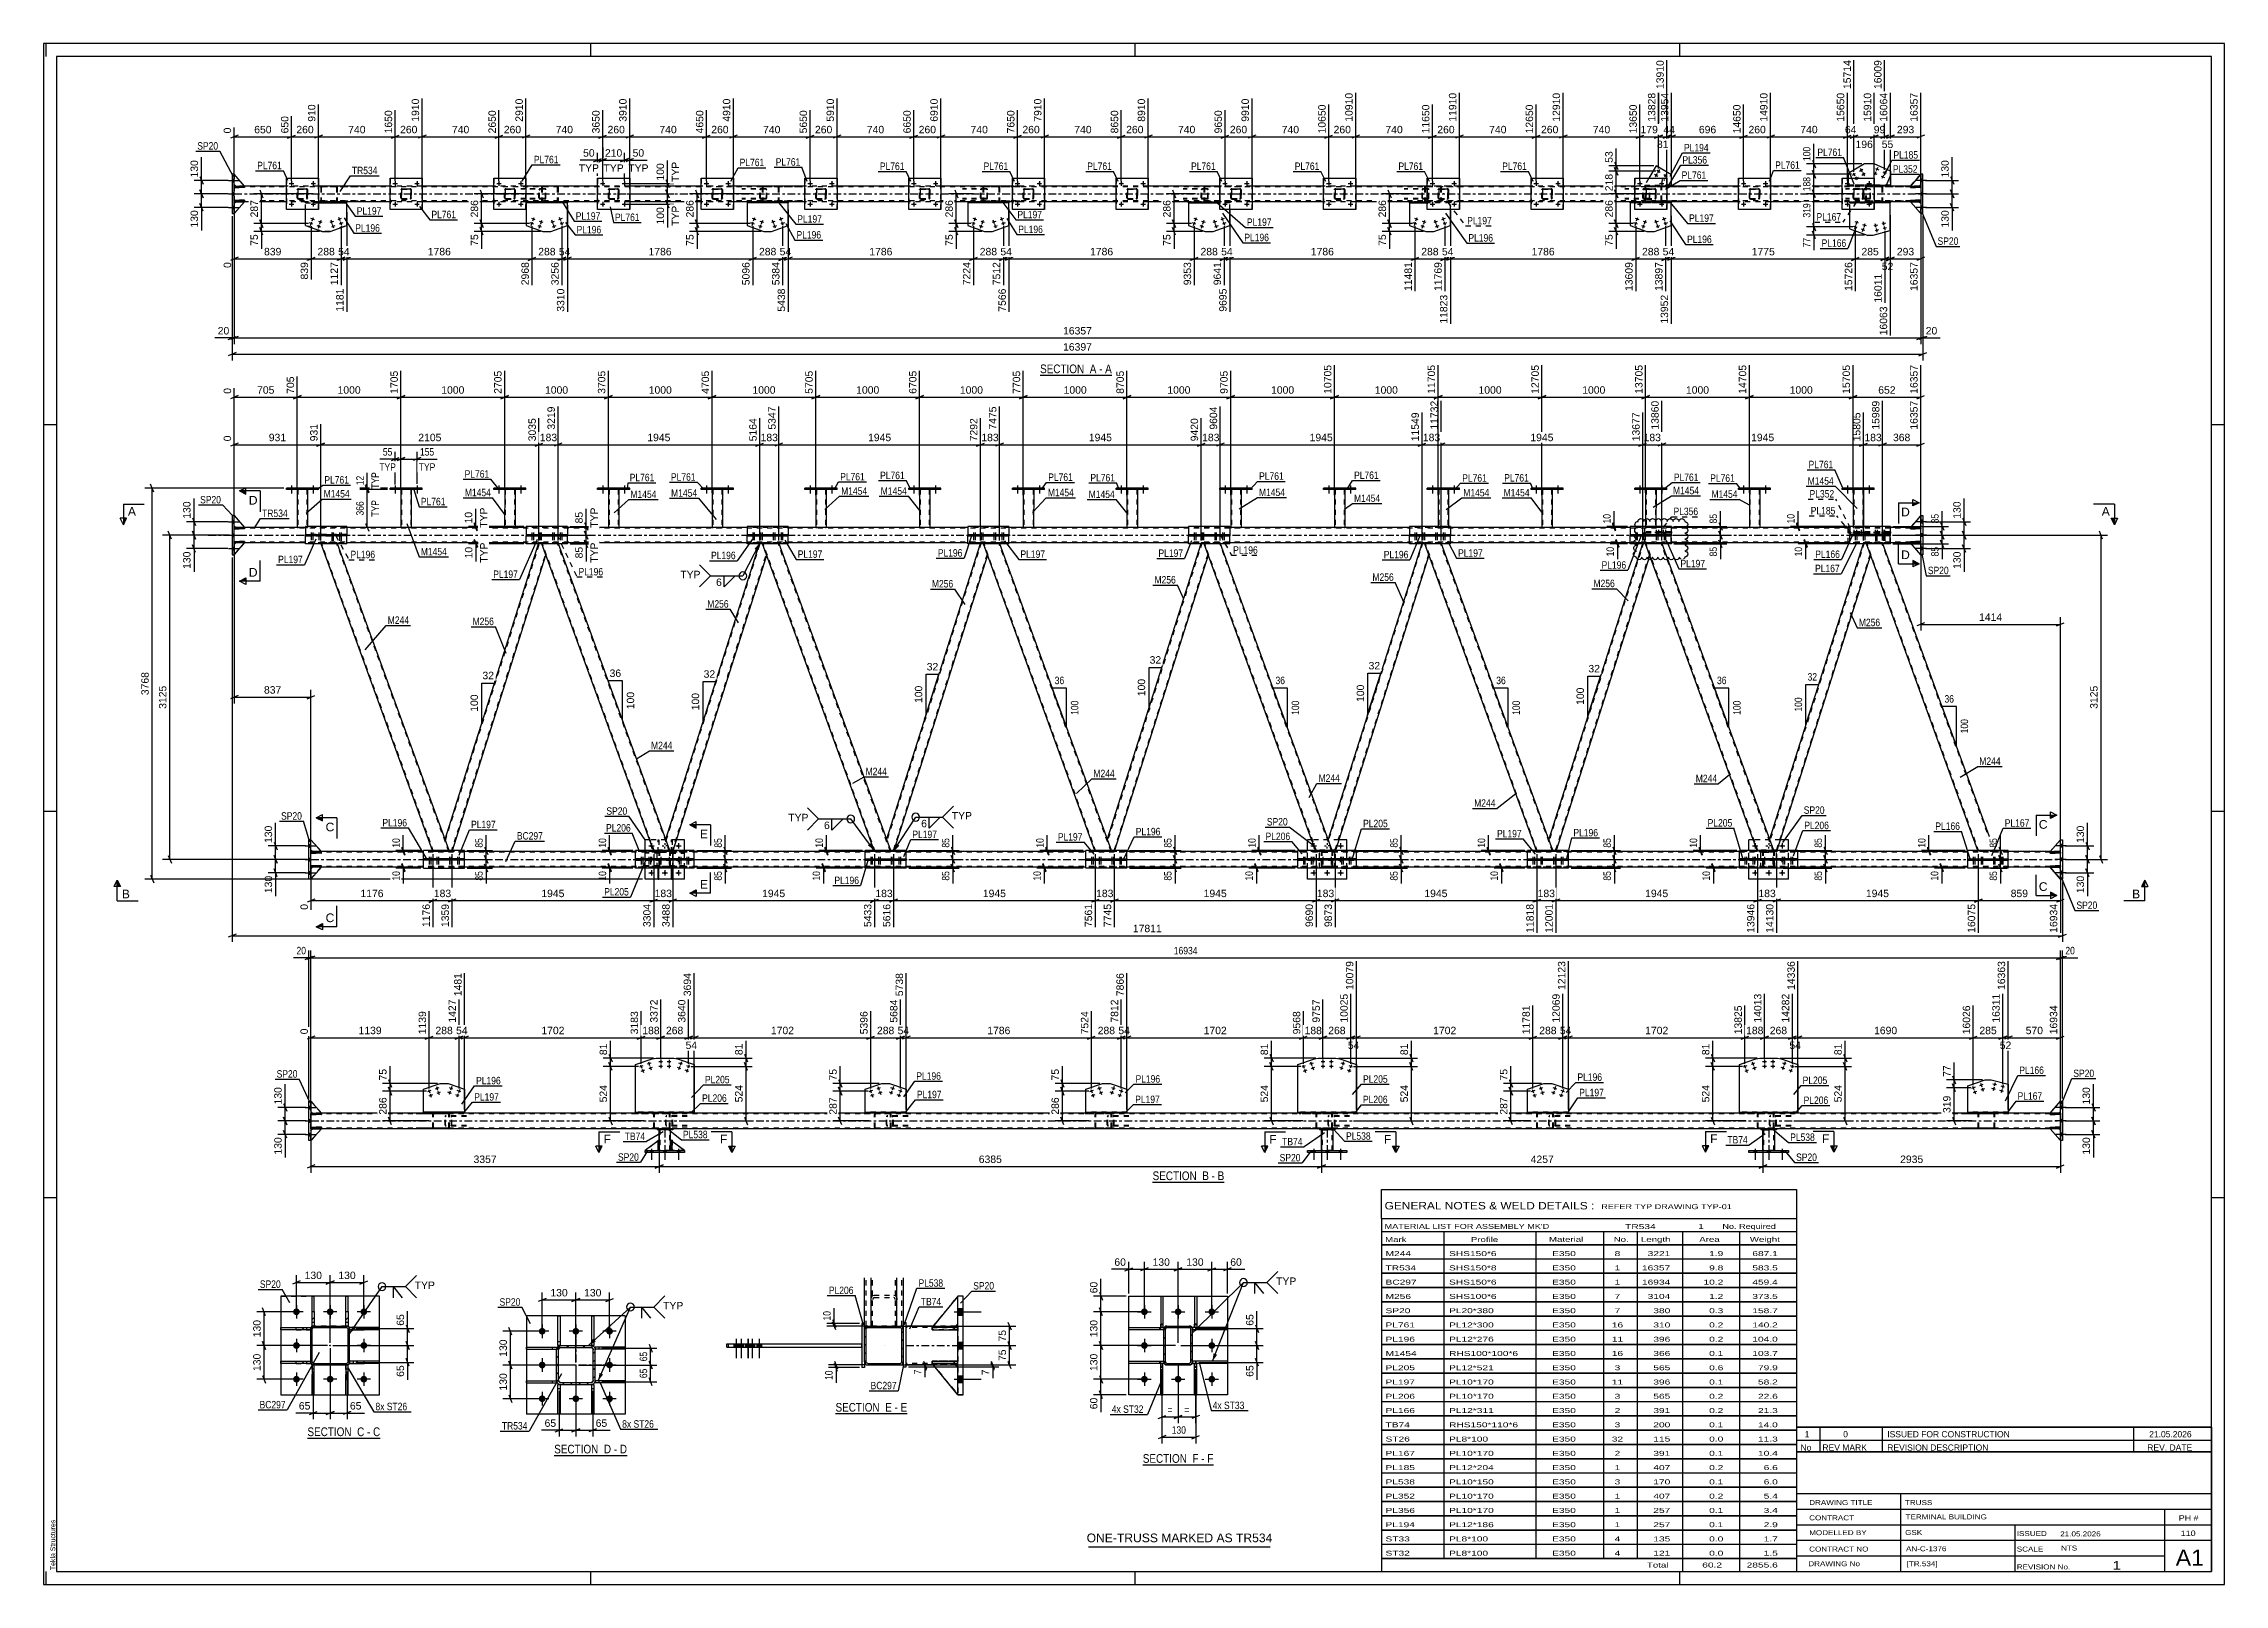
# Paper-space layout 'Layout1' of a CAD drawing. Header units: millimetres. Extents: x 0 to 841, y 0 to 594.
# The model-space entities are those that its viewports show. They can reach past a viewport. Long polylines and large blocks are cut down to what shows.
import ezdxf

# ---------------------------------------------------------------- set-up
doc = ezdxf.new("R2010")
doc.units = ezdxf.units.MM
doc.linetypes.add('DXK_LINE_DOT2', pattern=[3.9198, 1.9599, -1.9599])
doc.linetypes.add('DXK_LINE_DOT3', pattern=[5.9187, 2.979, -0.9799, 0.9799, -0.9799])
doc.layers.add('Viewport layer', color=7, linetype='Continuous', plot=False)
doc.styles.add('Arial', font='ARIAL.TTF', dxfattribs={"height": 0.2})
doc.styles.add('Arial Narrow', font='ARIALN.TTF', dxfattribs={"height": 0.2})

# ---------------------------------------------------------------- blocks, each defined once
blk = doc.blocks.new('Unknown-122572935-1115')
at = {"color": 5, "linetype": 'Continuous'}
for p, q in [((767.65, 189.5), (-73.35, 189.5)), ((-73.35, 189.5), (-73.35, -404.5)), ((-72.35, 184.5), (-72.35, 189.5)), ((137.65, 184.5), (137.65, 189.5)), ((347.65, 184.5), (347.65, 189.5)), ((557.65, 184.5), (557.65, 189.5)), ((767.65, -404.5), (767.65, 189.5)), ((762.65, 184.5), (-68.35, 184.5)), ((-68.35, 184.5), (-68.35, -399.5)), ((762.65, -399.5), (762.65, 184.5)), ((-68.35, 42.5), (-73.35, 42.5)), ((767.65, 42.5), (762.65, 42.5)), ((-68.35, -106.5), (-73.35, -106.5)), ((767.65, -106.5), (762.65, -106.5)), ((-68.35, -255.5), (-73.35, -255.5)), ((767.65, -255.5), (762.65, -255.5)), ((-72.35, -404.5), (-72.35, -399.5)), ((-68.35, -399.5), (762.65, -399.5)), ((137.65, -404.5), (137.65, -399.5)), ((347.65, -404.5), (347.65, -399.5)), ((557.65, -404.5), (557.65, -399.5)), ((-73.35, -404.5), (767.65, -404.5))]:
    blk.add_line(p, q, dxfattribs=at)
at = {"color": 174, "linetype": 'Continuous', "style": 'Arial'}
blk.add_text('Tekla Structures', height=1.9102, rotation=90, dxfattribs=at).set_placement((-68.85, -399))
blk = doc.blocks.new('Unknown-122572935-12 - 2108')
at = {"color": 6, "linetype": 'Continuous'}
blk.add_line((310.93, 61.7), (338.58, 61.7), dxfattribs=at)
at = {"color": 0, "linetype": 'Continuous'}
blk.add_wipeout([(329.04, 62.45), (329.04, 65.95), (310.93, 65.95), (310.93, 62.45)], dxfattribs=at)
blk.add_wipeout([(332.65, 62.45), (332.65, 65.95), (330.09, 65.95), (330.09, 62.45)], dxfattribs=at)
at = {"color": 7, "linetype": 'Continuous', "style": 'Arial Narrow'}
blk.add_text('SECTION ', height=3.34, dxfattribs=at).set_placement((310.93, 62.45))
at = {"color": 0, "linetype": 'Continuous'}
blk.add_wipeout([(334.97, 62.45), (334.97, 65.95), (333.7, 65.95), (333.7, 62.45)], dxfattribs=at)
blk.add_wipeout([(338.58, 62.45), (338.58, 65.95), (336.02, 65.95), (336.02, 62.45)], dxfattribs=at)
at = {"color": 7, "linetype": 'Continuous', "style": 'Arial Narrow'}
for s, p in [('A', (330.09, 62.45)), ('-', (333.7, 62.45)), ('A', (336.02, 62.45))]:
    blk.add_text(s, height=3.34, dxfattribs=at).set_placement(p)
blk = doc.blocks.new('Unknown-122572935-13 - 1232')
at = {"color": 6, "linetype": 'Continuous'}
blk.add_line((123.56, -354.76), (151.63, -354.76), dxfattribs=at)
at = {"color": 0, "linetype": 'Continuous'}
blk.add_wipeout([(141.67, -354.01), (141.67, -350.51), (123.56, -350.51), (123.56, -354.01)], dxfattribs=at)
blk.add_wipeout([(145.49, -354.01), (145.49, -350.51), (142.72, -350.51), (142.72, -354.01)], dxfattribs=at)
at = {"color": 7, "linetype": 'Continuous', "style": 'Arial Narrow'}
blk.add_text('SECTION ', height=3.34, dxfattribs=at).set_placement((123.56, -354.01))
at = {"color": 0, "linetype": 'Continuous'}
blk.add_wipeout([(147.81, -354.01), (147.81, -350.51), (146.54, -350.51), (146.54, -354.01)], dxfattribs=at)
blk.add_wipeout([(151.63, -354.01), (151.63, -350.51), (148.86, -350.51), (148.86, -354.01)], dxfattribs=at)
at = {"color": 7, "linetype": 'Continuous', "style": 'Arial Narrow'}
for s, p in [('D', (142.72, -354.01)), ('-', (146.54, -354.01)), ('D', (148.86, -354.01))]:
    blk.add_text(s, height=3.34, dxfattribs=at).set_placement(p)
blk = doc.blocks.new('Unknown-122572935-14 - 1776')
at = {"color": 6, "linetype": 'Continuous'}
blk.add_line((232.04, -338.66), (259.69, -338.66), dxfattribs=at)
at = {"color": 0, "linetype": 'Continuous'}
blk.add_wipeout([(250.15, -337.91), (250.15, -334.41), (232.04, -334.41), (232.04, -337.91)], dxfattribs=at)
blk.add_wipeout([(253.76, -337.91), (253.76, -334.41), (251.2, -334.41), (251.2, -337.91)], dxfattribs=at)
at = {"color": 7, "linetype": 'Continuous', "style": 'Arial Narrow'}
blk.add_text('SECTION ', height=3.34, dxfattribs=at).set_placement((232.04, -337.91))
at = {"color": 0, "linetype": 'Continuous'}
blk.add_wipeout([(256.08, -337.91), (256.08, -334.41), (254.81, -334.41), (254.81, -337.91)], dxfattribs=at)
blk.add_wipeout([(259.69, -337.91), (259.69, -334.41), (257.13, -334.41), (257.13, -337.91)], dxfattribs=at)
at = {"color": 7, "linetype": 'Continuous', "style": 'Arial Narrow'}
for s, p in [('E', (251.2, -337.91)), ('E', (257.13, -337.91)), ('-', (254.81, -337.91))]:
    blk.add_text(s, height=3.34, dxfattribs=at).set_placement(p)
blk = doc.blocks.new('Unknown-122572935-15 - 7339')
at = {"color": 6, "linetype": 'Continuous'}
blk.add_line((350.54, -358.38), (377.76, -358.38), dxfattribs=at)
at = {"color": 0, "linetype": 'Continuous'}
blk.add_wipeout([(368.65, -357.63), (368.65, -354.13), (350.54, -354.13), (350.54, -357.63)], dxfattribs=at)
blk.add_wipeout([(372.04, -357.63), (372.04, -354.13), (369.7, -354.13), (369.7, -357.63)], dxfattribs=at)
at = {"color": 7, "linetype": 'Continuous', "style": 'Arial Narrow'}
blk.add_text('SECTION ', height=3.34, dxfattribs=at).set_placement((350.54, -357.63))
at = {"color": 0, "linetype": 'Continuous'}
blk.add_wipeout([(374.37, -357.63), (374.37, -354.13), (373.09, -354.13), (373.09, -357.63)], dxfattribs=at)
blk.add_wipeout([(377.76, -357.63), (377.76, -354.13), (375.42, -354.13), (375.42, -357.63)], dxfattribs=at)
at = {"color": 7, "linetype": 'Continuous', "style": 'Arial Narrow'}
for s, p in [('F', (369.7, -357.63)), ('-', (373.09, -357.63)), ('F', (375.42, -357.63))]:
    blk.add_text(s, height=3.34, dxfattribs=at).set_placement(p)
blk = doc.blocks.new('Unknown-122572935-16 - 6881')
at = {"color": 6, "linetype": 'Continuous'}
blk.add_line((28.39, -348.09), (56.46, -348.09), dxfattribs=at)
at = {"color": 0, "linetype": 'Continuous'}
blk.add_wipeout([(46.5, -347.34), (46.5, -343.84), (28.39, -343.84), (28.39, -347.34)], dxfattribs=at)
blk.add_wipeout([(50.32, -347.34), (50.32, -343.84), (47.55, -343.84), (47.55, -347.34)], dxfattribs=at)
at = {"color": 7, "linetype": 'Continuous', "style": 'Arial Narrow'}
blk.add_text('SECTION ', height=3.34, dxfattribs=at).set_placement((28.39, -347.34))
at = {"color": 0, "linetype": 'Continuous'}
blk.add_wipeout([(52.65, -347.34), (52.65, -343.84), (51.37, -343.84), (51.37, -347.34)], dxfattribs=at)
blk.add_wipeout([(56.46, -347.34), (56.46, -343.84), (53.7, -343.84), (53.7, -347.34)], dxfattribs=at)
at = {"color": 7, "linetype": 'Continuous', "style": 'Arial Narrow'}
for s, p in [('C', (47.55, -347.34)), ('C', (53.7, -347.34)), ('-', (51.37, -347.34))]:
    blk.add_text(s, height=3.34, dxfattribs=at).set_placement(p)
blk = doc.blocks.new('Unknown-122572935-17 - 5860')
at = {"color": 6, "linetype": 'Continuous'}
blk.add_line((354.33, -249.39), (381.97, -249.39), dxfattribs=at)
at = {"color": 0, "linetype": 'Continuous'}
blk.add_wipeout([(372.44, -248.64), (372.44, -245.14), (354.33, -245.14), (354.33, -248.64)], dxfattribs=at)
blk.add_wipeout([(376.04, -248.64), (376.04, -245.14), (373.49, -245.14), (373.49, -248.64)], dxfattribs=at)
at = {"color": 7, "linetype": 'Continuous', "style": 'Arial Narrow'}
blk.add_text('SECTION ', height=3.34, dxfattribs=at).set_placement((354.33, -248.64))
at = {"color": 0, "linetype": 'Continuous'}
blk.add_wipeout([(378.37, -248.64), (378.37, -245.14), (377.09, -245.14), (377.09, -248.64)], dxfattribs=at)
blk.add_wipeout([(381.97, -248.64), (381.97, -245.14), (379.42, -245.14), (379.42, -248.64)], dxfattribs=at)
at = {"color": 7, "linetype": 'Continuous', "style": 'Arial Narrow'}
for s, p in [('B', (373.49, -248.64)), ('-', (377.09, -248.64)), ('B', (379.42, -248.64))]:
    blk.add_text(s, height=3.34, dxfattribs=at).set_placement(p)
blk = doc.blocks.new('Part-122572935-3946 - 3735')
at = {"color": 7, "linetype": 'DXK_LINE_DOT2'}
for p, q in [((4.16, 2.76), (0.16, 2.76)), ((0.16, 2.76), (0.16, 2.44)), ((0.16, 2.44), (4.16, 2.44)), ((0.76, 2.76), (0.76, 2.44)), ((4.16, 2.44), (4.16, 2.76))]:
    blk.add_line(p, q, dxfattribs=at)
blk = doc.blocks.new('Part-122572935-3825 - 3735')
at = {"color": 2, "linetype": 'Continuous'}
for p, q in [((197.94, 0.24), (197.94, -0.24)), ((197.94, 0.24), (213.79, 0.24)), ((204.35, -0.24), (204.35, 0.24)), ((207.38, -0.24), (207.38, 0.24)), ((213.79, 0.24), (213.79, -0.24)), ((197.94, -0.24), (213.79, -0.24))]:
    blk.add_line(p, q, dxfattribs=at)
blk = doc.blocks.new('Part-122572935-3761 - 3735')
at = {"color": 2, "linetype": 'Continuous'}
for p, q in [((112.8, 0.24), (112.8, -0.24)), ((112.8, 0.24), (128.66, 0.24)), ((119.21, -0.24), (119.21, 0.24)), ((122.25, -0.24), (122.25, 0.24)), ((128.66, 0.24), (128.66, -0.24)), ((112.8, -0.24), (128.66, -0.24))]:
    blk.add_line(p, q, dxfattribs=at)
blk = doc.blocks.new('Part-122572935-3874 - 3735')
at = {"color": 2, "linetype": 'Continuous'}
for p, q in [((283.07, 0.24), (283.07, -0.24)), ((283.07, 0.24), (298.93, 0.24)), ((289.48, -0.24), (289.48, 0.24)), ((292.52, -0.24), (292.52, 0.24)), ((298.93, 0.24), (298.93, -0.24)), ((283.07, -0.24), (298.93, -0.24))]:
    blk.add_line(p, q, dxfattribs=at)
blk = doc.blocks.new('Bolt-122572935-3767 - 3735')
at = {"linetype": 'Continuous'}
for points in [[(38.1, 0.24), (37.38, 0.24), (37.38, -0.24), (38.1, -0.24)], [(38.7, 0.24), (37.98, 0.24), (37.98, -0.24), (38.7, -0.24)], [(41.12, 0.24), (40.4, 0.24), (40.4, -0.24), (41.12, -0.24)], [(41.72, 0.24), (41, 0.24), (41, -0.24), (41.72, -0.24)]]:
    blk.add_hatch(color=1, dxfattribs=at).paths.add_polyline_path(points)
at = {"color": 1, "linetype": 'Continuous'}
for p, q in [((37.38, 0.24), (37.38, -0.24)), ((37.74, 1.04), (37.74, -2.16)), ((37.98, 0.24), (37.98, -0.24)), ((38.1, 0.24), (38.1, -0.24)), ((38.34, 1.04), (38.34, -2.16)), ((38.7, 0.24), (38.7, -0.24)), ((40.4, 0.24), (40.4, -0.24)), ((40.76, 1.04), (40.76, -2.16)), ((41, 0.24), (41, -0.24)), ((41.12, 0.24), (41.12, -0.24)), ((41.36, 1.04), (41.36, -2.16)), ((41.72, 0.24), (41.72, -0.24))]:
    blk.add_line(p, q, dxfattribs=at)
blk = doc.blocks.new('Bolt-122572935-3880 - 3735')
at = {"linetype": 'Continuous'}
for points in [[(208.37, 0.24), (207.65, 0.24), (207.65, -0.24), (208.37, -0.24)], [(208.97, 0.24), (208.25, 0.24), (208.25, -0.24), (208.97, -0.24)], [(211.39, 0.24), (210.67, 0.24), (210.67, -0.24), (211.39, -0.24)], [(211.99, 0.24), (211.27, 0.24), (211.27, -0.24), (211.99, -0.24)]]:
    blk.add_hatch(color=1, dxfattribs=at).paths.add_polyline_path(points)
at = {"color": 1, "linetype": 'Continuous'}
for p, q in [((207.65, 0.24), (207.65, -0.24)), ((208.01, 1.04), (208.01, -1.96)), ((208.25, 0.24), (208.25, -0.24)), ((208.37, 0.24), (208.37, -0.24)), ((208.61, 1.04), (208.61, -1.96)), ((208.97, 0.24), (208.97, -0.24)), ((210.67, 0.24), (210.67, -0.24)), ((211.03, 1.04), (211.03, -1.96)), ((211.27, 0.24), (211.27, -0.24)), ((211.39, 0.24), (211.39, -0.24)), ((211.63, 1.04), (211.63, -1.96)), ((211.99, 0.24), (211.99, -0.24))]:
    blk.add_line(p, q, dxfattribs=at)
blk = doc.blocks.new('Bolt-122572935-3944 - 3735')
at = {"linetype": 'Continuous'}
for points in [[(590.66, -124.76), (589.94, -124.76), (589.94, -125.24), (590.66, -125.24)], [(590.66, -124.76), (589.94, -124.76), (589.94, -125.24), (590.66, -125.24)], [(593.86, -124.76), (593.14, -124.76), (593.14, -125.24), (593.86, -125.24)], [(593.86, -124.76), (593.14, -124.76), (593.14, -125.24), (593.86, -125.24)]]:
    blk.add_hatch(color=1, dxfattribs=at).paths.add_polyline_path(points)
at = {"color": 1, "linetype": 'Continuous'}
for p, q in [((589.94, -124.76), (589.94, -125.24)), ((589.94, -124.76), (589.94, -125.24)), ((590.3, -123.96), (590.3, -126.96)), ((590.3, -123.96), (590.3, -126.96)), ((590.66, -124.76), (590.66, -125.24)), ((590.66, -124.76), (590.66, -125.24)), ((593.14, -124.76), (593.14, -125.24)), ((593.14, -124.76), (593.14, -125.24)), ((593.5, -123.96), (593.5, -126.96)), ((593.5, -123.96), (593.5, -126.96)), ((593.86, -124.76), (593.86, -125.24)), ((593.86, -124.76), (593.86, -125.24))]:
    blk.add_line(p, q, dxfattribs=at)
blk = doc.blocks.new('Bolt-122572935-3831 - 3735')
at = {"linetype": 'Continuous'}
for points in [[(123.24, 0.24), (122.52, 0.24), (122.52, -0.24), (123.24, -0.24)], [(123.84, 0.24), (123.12, 0.24), (123.12, -0.24), (123.84, -0.24)], [(126.25, 0.24), (125.53, 0.24), (125.53, -0.24), (126.25, -0.24)], [(126.85, 0.24), (126.13, 0.24), (126.13, -0.24), (126.85, -0.24)]]:
    blk.add_hatch(color=1, dxfattribs=at).paths.add_polyline_path(points)
at = {"color": 1, "linetype": 'Continuous'}
for p, q in [((122.52, 0.24), (122.52, -0.24)), ((122.88, 1.04), (122.88, -1.96)), ((123.12, 0.24), (123.12, -0.24)), ((123.24, 0.24), (123.24, -0.24)), ((123.48, 1.04), (123.48, -1.96)), ((123.84, 0.24), (123.84, -0.24)), ((125.53, 0.24), (125.53, -0.24)), ((125.89, 1.04), (125.89, -1.96)), ((126.13, 0.24), (126.13, -0.24)), ((126.25, 0.24), (126.25, -0.24)), ((126.49, 1.04), (126.49, -1.96)), ((126.85, 0.24), (126.85, -0.24))]:
    blk.add_line(p, q, dxfattribs=at)
blk = doc.blocks.new('Bolt-122572935-3815 - 3735')
at = {"linetype": 'Continuous'}
for points in [[(200.46, 0.24), (199.74, 0.24), (199.74, -0.24), (200.46, -0.24)], [(201.07, 0.24), (200.35, 0.24), (200.35, -0.24), (201.07, -0.24)], [(203.48, 0.24), (202.76, 0.24), (202.76, -0.24), (203.48, -0.24)], [(204.08, 0.24), (203.36, 0.24), (203.36, -0.24), (204.08, -0.24)]]:
    blk.add_hatch(color=1, dxfattribs=at).paths.add_polyline_path(points)
at = {"color": 1, "linetype": 'Continuous'}
for p, q in [((199.74, 0.24), (199.74, -0.24)), ((200.1, 1.04), (200.1, -1.96)), ((200.35, 0.24), (200.35, -0.24)), ((200.46, 0.24), (200.46, -0.24)), ((200.71, 1.04), (200.71, -1.96)), ((201.07, 0.24), (201.07, -0.24)), ((202.76, 0.24), (202.76, -0.24)), ((203.12, 1.04), (203.12, -1.96)), ((203.36, 0.24), (203.36, -0.24)), ((203.48, 0.24), (203.48, -0.24)), ((203.72, 1.04), (203.72, -1.96)), ((204.08, 0.24), (204.08, -0.24))]:
    blk.add_line(p, q, dxfattribs=at)
blk = doc.blocks.new('Bolt-122572935-3864 - 3735')
at = {"linetype": 'Continuous'}
for points in [[(285.6, 0.24), (284.88, 0.24), (284.88, -0.24), (285.6, -0.24)], [(286.2, 0.24), (285.48, 0.24), (285.48, -0.24), (286.2, -0.24)], [(288.61, 0.24), (287.89, 0.24), (287.89, -0.24), (288.61, -0.24)], [(289.22, 0.24), (288.5, 0.24), (288.5, -0.24), (289.22, -0.24)]]:
    blk.add_hatch(color=1, dxfattribs=at).paths.add_polyline_path(points)
at = {"color": 1, "linetype": 'Continuous'}
for p, q in [((284.88, 0.24), (284.88, -0.24)), ((285.24, 1.04), (285.24, -1.96)), ((285.48, 0.24), (285.48, -0.24)), ((285.6, 0.24), (285.6, -0.24)), ((285.84, 1.04), (285.84, -1.96)), ((286.2, 0.24), (286.2, -0.24)), ((287.89, 0.24), (287.89, -0.24)), ((288.25, 1.04), (288.25, -1.96)), ((288.5, 0.24), (288.5, -0.24)), ((288.61, 0.24), (288.61, -0.24)), ((288.86, 1.04), (288.86, -1.96)), ((289.22, 0.24), (289.22, -0.24))]:
    blk.add_line(p, q, dxfattribs=at)
blk = doc.blocks.new('Part-122572935-3751 - 3735')
at = {"color": 7, "linetype": 'DXK_LINE_DOT2'}
for p, q in [((380.42, -3), (374.03, -3)), ((374.18, -3.4), (374.03, -3)), ((417.6, -122), (374.29, -3)), ((423.48, -122), (380.16, -3)), ((380.56, -3.4), (380.42, -3)), ((417.35, -122), (417.2, -121.6)), ((423.73, -122), (417.35, -122)), ((423.73, -122), (423.58, -121.6))]:
    blk.add_line(p, q, dxfattribs=at)
at = {"color": 2, "linetype": 'Continuous'}
for p, q in [((417.2, -121.6), (374.18, -3.4)), ((423.58, -121.6), (380.56, -3.4))]:
    blk.add_line(p, q, dxfattribs=at)
blk = doc.blocks.new('Part-122572935-4150 - 3735')
at = {"color": 2, "linetype": 'Continuous'}
for p, q in [((380.26, 17.64), (380.26, 18.12)), ((392.66, 18.12), (380.26, 18.12)), ((392.66, 17.64), (380.26, 17.64)), ((392.66, 17.64), (392.66, 18.12))]:
    blk.add_line(p, q, dxfattribs=at)
blk = doc.blocks.new('Part-122572935-3820 - 3735')
at = {"color": 2, "linetype": 'Continuous'}
for p, q in [((197.94, 3.4), (197.94, 0.24)), ((213.79, 3.4), (197.94, 3.4)), ((213.79, 3.4), (213.79, 0.24)), ((197.94, -3.4), (197.94, -0.24)), ((213.79, -3.4), (197.94, -3.4)), ((213.79, -3.4), (213.79, -0.24))]:
    blk.add_line(p, q, dxfattribs=at)
at = {"color": 7, "linetype": 'DXK_LINE_DOT2'}
for p, q in [((197.94, 0.24), (197.94, -0.24)), ((213.79, 0.24), (213.79, -0.24))]:
    blk.add_line(p, q, dxfattribs=at)
blk = doc.blocks.new('Part-122572935-3756 - 3735')
at = {"color": 7, "linetype": 'DXK_LINE_DOT2'}
for p, q in [((465.55, -3), (459.17, -3)), ((459.31, -3.4), (459.17, -3)), ((502.74, -122), (459.42, -3)), ((508.61, -122), (465.3, -3)), ((465.7, -3.4), (465.55, -3)), ((502.48, -122), (502.33, -121.6)), ((508.87, -122), (502.48, -122)), ((508.87, -122), (508.72, -121.6))]:
    blk.add_line(p, q, dxfattribs=at)
at = {"color": 2, "linetype": 'Continuous'}
for p, q in [((502.33, -121.6), (459.31, -3.4)), ((508.72, -121.6), (465.7, -3.4))]:
    blk.add_line(p, q, dxfattribs=at)
blk = doc.blocks.new('Part-122572935-3847 - 3735')
at = {"color": 7, "linetype": 'DXK_LINE_DOT2'}
for p, q in [((125.02, -3), (118.63, -3)), ((118.78, -3.4), (118.63, -3)), ((162.2, -122), (118.89, -3)), ((168.07, -122), (124.76, -3)), ((125.16, -3.4), (125.02, -3)), ((161.94, -122), (161.8, -121.6)), ((168.33, -122), (161.94, -122)), ((168.33, -122), (168.18, -121.6))]:
    blk.add_line(p, q, dxfattribs=at)
at = {"color": 2, "linetype": 'Continuous'}
for p, q in [((161.8, -121.6), (118.78, -3.4)), ((168.18, -121.6), (125.16, -3.4))]:
    blk.add_line(p, q, dxfattribs=at)
blk = doc.blocks.new('Part-122572935-3832 - 3735')
at = {"color": 2, "linetype": 'Continuous'}
for p, q in [((0.16, 2.44), (0.16, 2.76)), ((0.16, 2.76), (4.16, 2.76)), ((4.16, 2.44), (0.16, 2.44)), ((4.16, 2.76), (4.16, 2.44))]:
    blk.add_line(p, q, dxfattribs=at)
at = {"color": 7, "linetype": 'DXK_LINE_DOT2'}
blk.add_line((0.76, 2.44), (0.76, 2.76), dxfattribs=at)
blk = doc.blocks.new('Part-122572935-3768 - 3735')
at = {"color": 7, "linetype": 'DXK_LINE_DOT2'}
for p, q in [((419.44, -122.48), (419.48, -122.29)), ((419.48, -122.29), (419.44, -122.48)), ((419.44, -127.52), (419.44, -122.48)), ((419.68, -122.48), (419.7, -122.38)), ((419.68, -127.52), (419.68, -122.48)), ((419.7, -122.38), (419.75, -122.31)), ((419.74, -122.03), (419.92, -122)), ((419.92, -122), (419.74, -122.03)), ((419.75, -122.31), (419.83, -122.25)), ((419.83, -122.25), (419.92, -122.24)), ((423.36, -122), (419.92, -122)), ((419.92, -122.24), (423.36, -122.24)), ((423.36, -122), (423.55, -122.03)), ((423.55, -122.03), (423.36, -122)), ((423.36, -122.24), (423.45, -122.25)), ((423.45, -122.25), (423.53, -122.31)), ((423.53, -122.31), (423.58, -122.38)), ((423.58, -122.38), (423.6, -122.48)), ((423.6, -127.52), (423.6, -122.48)), ((423.81, -122.29), (423.84, -122.48)), ((423.84, -122.48), (423.81, -122.29)), ((423.84, -127.52), (423.84, -122.48)), ((419.48, -127.7), (419.44, -127.52)), ((419.44, -127.52), (419.48, -127.7)), ((419.7, -127.61), (419.68, -127.52)), ((419.75, -127.69), (419.7, -127.61)), ((419.92, -128), (419.74, -127.96)), ((419.74, -127.96), (419.92, -128)), ((419.83, -127.74), (419.75, -127.69)), ((419.92, -127.76), (419.83, -127.74)), ((423.36, -127.76), (419.92, -127.76)), ((423.36, -128), (419.92, -128)), ((423.45, -127.74), (423.36, -127.76)), ((423.55, -127.96), (423.36, -128)), ((423.36, -128), (423.55, -127.96)), ((423.53, -127.69), (423.45, -127.74)), ((423.58, -127.61), (423.53, -127.69)), ((423.6, -127.52), (423.58, -127.61)), ((423.84, -127.52), (423.81, -127.7)), ((423.81, -127.7), (423.84, -127.52))]:
    blk.add_line(p, q, dxfattribs=at)
at = {"color": 7, "linetype": 'DXK_LINE_DOT3'}
blk.add_line((421.64, -125), (421.64, -125), dxfattribs=at)
at = {"color": 7, "linetype": 'DXK_LINE_DOT2'}
for centre, start, end in [((419.92, -122.48), 112.50001, 157.50001), ((419.92, -122.48), 112.50001, 157.50001), ((423.36, -122.48), 22.50001, 67.50001), ((423.36, -122.48), 22.50001, 67.50001), ((419.92, -127.52), 202.50001, 247.50001), ((419.92, -127.52), 202.50001, 247.50001), ((423.36, -127.52), 292.50001, 337.50001), ((423.36, -127.52), 292.50001, 337.50001)]:
    blk.add_arc(centre, 0.48, start, end, dxfattribs=at)
blk = doc.blocks.new('Part-122572935-3833 - 3735')
at = {"color": 7, "linetype": 'DXK_LINE_DOT2'}
for p, q in [((30.36, -128), (29.76, -128.6)), ((29.76, -132.6), (33.76, -128)), ((29.76, -128.6), (29.76, -132.6)), ((33.76, -128), (30.36, -128))]:
    blk.add_line(p, q, dxfattribs=at)
blk = doc.blocks.new('Part-122572935-3769 - 3735')
at = {"color": 2, "linetype": 'Continuous'}
for p, q in [((29.76, -117.4), (33.76, -122)), ((30.36, -122), (29.76, -121.4)), ((33.76, -122), (30.36, -122))]:
    blk.add_line(p, q, dxfattribs=at)
at = {"color": 7, "linetype": 'DXK_LINE_DOT2'}
blk.add_line((29.76, -121.4), (29.76, -117.4), dxfattribs=at)
blk = doc.blocks.new('Bolt-122572935-4451 - 3735')
at = {"linetype": 'Continuous'}
for points in [[(621.81, 17.64), (622.69, 17.64), (622.69, 18.12), (621.81, 18.12)], [(630.21, 17.64), (631.09, 17.64), (631.09, 18.12), (630.21, 18.12)]]:
    blk.add_hatch(color=1, dxfattribs=at).paths.add_polyline_path(points)
at = {"color": 1, "linetype": 'Continuous'}
for p, q in [((621.81, 18.12), (621.81, 17.64)), ((622.25, 19.12), (622.25, 16)), ((622.69, 18.12), (622.69, 17.64)), ((630.21, 18.12), (630.21, 17.64)), ((630.65, 19.12), (630.65, 16)), ((631.09, 18.12), (631.09, 17.64))]:
    blk.add_line(p, q, dxfattribs=at)
blk = doc.blocks.new('Part-122572935-3834 - 3735')
at = {"color": 7, "linetype": 'DXK_LINE_DOT2'}
for p, q in [((168.79, -122.24), (168.79, -117.4)), ((168.79, -117.4), (169.11, -117.4)), ((169.11, -117.4), (169.11, -122.24)), ((168.79, -121.64), (169.11, -121.64)), ((169.11, -122.24), (168.79, -122.24))]:
    blk.add_line(p, q, dxfattribs=at)
blk = doc.blocks.new('Bolt-122572935-4387 - 3735')
at = {"linetype": 'Continuous'}
for points in [[(301.82, 17.64), (302.7, 17.64), (302.7, 18.12), (301.82, 18.12)], [(310.22, 17.64), (311.1, 17.64), (311.1, 18.12), (310.22, 18.12)]]:
    blk.add_hatch(color=1, dxfattribs=at).paths.add_polyline_path(points)
at = {"color": 1, "linetype": 'Continuous'}
for p, q in [((301.82, 18.12), (301.82, 17.64)), ((302.26, 19.12), (302.26, 16)), ((302.7, 18.12), (302.7, 17.64)), ((310.22, 18.12), (310.22, 17.64)), ((310.66, 19.12), (310.66, 16)), ((311.1, 18.12), (311.1, 17.64))]:
    blk.add_line(p, q, dxfattribs=at)
blk = doc.blocks.new('Part-122572935-3770 - 3735')
at = {"color": 2, "linetype": 'Continuous'}
for p, q in [((704.4, -117.4), (700.4, -122)), ((700.4, -122), (703.8, -122)), ((703.8, -122), (704.4, -121.4))]:
    blk.add_line(p, q, dxfattribs=at)
at = {"color": 7, "linetype": 'DXK_LINE_DOT2'}
blk.add_line((704.4, -121.4), (704.4, -117.4), dxfattribs=at)
blk = doc.blocks.new('Bolt-122572935-4201 - 3735')
at = {"linetype": 'Continuous'}
for points in [[(651.35, 4.68), (651.35, 5.72), (650.55, 5.72), (650.55, 4.68)], [(651.35, 4.68), (651.35, 5.72), (650.55, 5.72), (650.55, 4.68)], [(651.35, 4.68), (651.35, 5.72), (650.55, 5.72), (650.55, 4.68)], [(651.35, -0.52), (651.35, 0.52), (650.55, 0.52), (650.55, -0.52)], [(651.35, -0.52), (651.35, 0.52), (650.55, 0.52), (650.55, -0.52)], [(651.35, -5.72), (651.35, -4.68), (650.55, -4.68), (650.55, -5.72)], [(651.35, -5.72), (651.35, -4.68), (650.55, -4.68), (650.55, -5.72)], [(651.35, -5.72), (651.35, -4.68), (650.55, -4.68), (650.55, -5.72)]]:
    blk.add_hatch(color=1, dxfattribs=at).paths.add_polyline_path(points)
at = {"color": 1, "linetype": 'Continuous'}
for p, q in [((652.75, 5.2), (648.55, 5.2)), ((652.75, 5.2), (648.55, 5.2)), ((652.75, 5.2), (648.55, 5.2)), ((652.75, 0), (648.55, 0)), ((652.75, 0), (648.55, 0)), ((651.35, 5.72), (650.55, 5.72)), ((651.35, 5.72), (650.55, 5.72)), ((651.35, 5.72), (650.55, 5.72)), ((651.35, 4.68), (650.55, 4.68)), ((651.35, 4.68), (650.55, 4.68)), ((651.35, 4.68), (650.55, 4.68)), ((651.35, 0.52), (650.55, 0.52)), ((651.35, 0.52), (650.55, 0.52)), ((652.75, -5.2), (648.55, -5.2)), ((652.75, -5.2), (648.55, -5.2)), ((652.75, -5.2), (648.55, -5.2)), ((651.35, -0.52), (650.55, -0.52)), ((651.35, -0.52), (650.55, -0.52)), ((651.35, -4.68), (650.55, -4.68)), ((651.35, -4.68), (650.55, -4.68)), ((651.35, -4.68), (650.55, -4.68)), ((651.35, -5.72), (650.55, -5.72)), ((651.35, -5.72), (650.55, -5.72)), ((651.35, -5.72), (650.55, -5.72))]:
    blk.add_line(p, q, dxfattribs=at)
blk = doc.blocks.new('Part-122572935-3835 - 3735')
at = {"color": 7, "linetype": 'DXK_LINE_DOT2'}
for p, q in [((29.76, -121.4), (29.76, -117.4)), ((29.76, -117.4), (33.76, -122)), ((30.36, -122), (29.76, -121.4)), ((33.76, -122), (30.36, -122))]:
    blk.add_line(p, q, dxfattribs=at)
blk = doc.blocks.new('Part-122572935-3771 - 3735')
at = {"color": 7, "linetype": 'DXK_LINE_DOT2'}
for p, q in [((704.4, -127.44), (700.4, -127.44)), ((700.4, -127.44), (700.4, -127.76)), ((700.4, -127.76), (704.4, -127.76)), ((703.8, -127.76), (703.8, -127.44)), ((704.4, -127.76), (704.4, -127.44))]:
    blk.add_line(p, q, dxfattribs=at)
blk = doc.blocks.new('Part-122572935-3836 - 3735')
at = {"color": 7, "linetype": 'DXK_LINE_DOT2'}
for p, q in [((554.42, 1.24), (544.13, 1.24)), ((544.13, 1.24), (544.13, 0.76)), ((554.42, 0.76), (544.13, 0.76)), ((548.58, 1.24), (548.58, 0.76)), ((554.42, 1.24), (554.42, 0.76))]:
    blk.add_line(p, q, dxfattribs=at)
blk = doc.blocks.new('Part-122572935-3772 - 3735')
at = {"color": 7, "linetype": 'DXK_LINE_DOT2'}
for p, q in [((704.4, -122.24), (700.4, -122.24)), ((700.4, -122.24), (700.4, -122.56)), ((700.4, -122.56), (704.4, -122.56)), ((703.8, -122.56), (703.8, -122.24)), ((704.4, -122.56), (704.4, -122.24))]:
    blk.add_line(p, q, dxfattribs=at)
blk = doc.blocks.new('Part-122572935-3958 - 3735')
at = {"color": 7, "linetype": 'DXK_LINE_DOT2'}
for p, q in [((169.11, -127.76), (168.79, -127.76)), ((168.79, -128.4), (168.79, -127.76)), ((168.79, -128.36), (169.11, -128.36)), ((169.11, -128.4), (169.11, -127.76))]:
    blk.add_line(p, q, dxfattribs=at)
at = {"color": 2, "linetype": 'Continuous'}
for p, q in [((168.79, -132.6), (168.79, -128.4)), ((168.79, -132.6), (169.11, -132.6)), ((169.11, -132.6), (169.11, -128.4))]:
    blk.add_line(p, q, dxfattribs=at)
blk = doc.blocks.new('Part-122572935-3837 - 3735')
at = {"color": 7, "linetype": 'DXK_LINE_DOT2'}
for p, q in [((704.4, -117.4), (700.4, -122)), ((704.4, -121.4), (704.4, -117.4)), ((700.4, -122), (703.8, -122)), ((703.8, -122), (704.4, -121.4))]:
    blk.add_line(p, q, dxfattribs=at)
blk = doc.blocks.new('Part-122572935-3777 - 3735')
at = {"color": 2, "linetype": 'Continuous'}
for p, q in [((514.69, -121.6), (498.84, -121.6)), ((498.84, -124.76), (498.84, -121.6)), ((498.84, -128.4), (498.84, -125.24)), ((514.69, -124.76), (514.69, -121.6)), ((514.69, -128.4), (514.69, -125.24)), ((514.69, -128.4), (498.84, -128.4))]:
    blk.add_line(p, q, dxfattribs=at)
at = {"color": 7, "linetype": 'DXK_LINE_DOT2'}
for p, q in [((498.84, -125.24), (498.84, -124.76)), ((514.69, -125.24), (514.69, -124.76))]:
    blk.add_line(p, q, dxfattribs=at)
blk = doc.blocks.new('Part-122572935-3778 - 3735')
at = {"color": 7, "linetype": 'DXK_LINE_DOT2'}
for p, q in [((424.64, -121.46), (418.64, -121.46)), ((418.64, -128.26), (418.64, -121.46)), ((424.64, -128.26), (424.64, -121.46)), ((424.64, -128.26), (418.64, -128.26))]:
    blk.add_line(p, q, dxfattribs=at)
blk = doc.blocks.new('Part-122572935-3908 - 3735')
at = {"color": 2, "linetype": 'Continuous'}
for p, q in [((89.02, -124.76), (73.17, -124.76)), ((73.17, -124.76), (73.17, -125.24)), ((89.02, -125.24), (73.17, -125.24)), ((79.58, -125.24), (79.58, -124.76)), ((82.61, -125.24), (82.61, -124.76)), ((89.02, -124.76), (89.02, -125.24))]:
    blk.add_line(p, q, dxfattribs=at)
blk = doc.blocks.new('Part-122572935-3783 - 3735')
at = {"color": 2, "linetype": 'Continuous'}
for p, q in [((414.04, -121.6), (414.04, -117.4)), ((415.67, -117.4), (414.04, -117.4)), ((429.24, -117.4), (426.14, -117.4)), ((429.24, -121.6), (429.24, -117.4)), ((414.04, -132.6), (414.04, -128.4)), ((429.24, -132.6), (414.04, -132.6)), ((429.24, -132.6), (429.24, -128.4))]:
    blk.add_line(p, q, dxfattribs=at)
at = {"color": 7, "linetype": 'DXK_LINE_DOT2'}
for p, q in [((426.14, -117.4), (415.67, -117.4)), ((414.04, -128.4), (414.04, -121.6)), ((429.24, -128.4), (429.24, -121.6))]:
    blk.add_line(p, q, dxfattribs=at)
blk = doc.blocks.new('Bolt-122572935-4300 - 3735')
at = {"linetype": 'Continuous'}
for points in [[(461.81, 17.64), (462.69, 17.64), (462.69, 18.12), (461.81, 18.12)], [(470.21, 17.64), (471.09, 17.64), (471.09, 18.12), (470.21, 18.12)]]:
    blk.add_hatch(color=1, dxfattribs=at).paths.add_polyline_path(points)
at = {"color": 1, "linetype": 'Continuous'}
for p, q in [((461.81, 18.12), (461.81, 17.64)), ((462.25, 19.12), (462.25, 16)), ((462.69, 18.12), (462.69, 17.64)), ((470.21, 18.12), (470.21, 17.64)), ((470.65, 19.12), (470.65, 16)), ((471.09, 18.12), (471.09, 17.64))]:
    blk.add_line(p, q, dxfattribs=at)
blk = doc.blocks.new('Part-122572935-3869 - 3735')
at = {"color": 2, "linetype": 'Continuous'}
for p, q in [((283.07, 3.4), (283.07, 0.24)), ((298.93, 3.4), (283.07, 3.4)), ((298.93, 3.4), (298.93, 0.24)), ((283.07, -3.4), (283.07, -0.24)), ((298.93, -3.4), (283.07, -3.4)), ((298.93, -3.4), (298.93, -0.24))]:
    blk.add_line(p, q, dxfattribs=at)
at = {"color": 7, "linetype": 'DXK_LINE_DOT2'}
for p, q in [((283.07, 0.24), (283.07, -0.24)), ((298.93, 0.24), (298.93, -0.24))]:
    blk.add_line(p, q, dxfattribs=at)
blk = doc.blocks.new('Part-122572935-3798 - 3735')
at = {"color": 2, "linetype": 'Continuous'}
for p, q in [((432.93, -121.6), (410.33, -121.6)), ((410.33, -124.76), (410.33, -121.6)), ((410.33, -128.4), (410.33, -125.24)), ((432.93, -124.76), (432.93, -121.6)), ((432.93, -128.4), (432.93, -125.24)), ((432.93, -128.4), (410.33, -128.4))]:
    blk.add_line(p, q, dxfattribs=at)
at = {"color": 7, "linetype": 'DXK_LINE_DOT2'}
for p, q in [((410.33, -125.24), (410.33, -124.76)), ((432.93, -125.24), (432.93, -124.76))]:
    blk.add_line(p, q, dxfattribs=at)
blk = doc.blocks.new('Part-122572935-3799 - 3735')
at = {"color": 7, "linetype": 'DXK_LINE_DOT2'}
for p, q in [((594.91, -121.46), (588.91, -121.46)), ((588.91, -128.26), (588.91, -121.46)), ((594.91, -128.26), (594.91, -121.46)), ((594.91, -128.26), (588.91, -128.26))]:
    blk.add_line(p, q, dxfattribs=at)
blk = doc.blocks.new('Part-122572935-3800 - 3735')
at = {"color": 7, "linetype": 'DXK_LINE_DOT2'}
for p, q in [((589.71, -122.48), (589.75, -122.3)), ((589.75, -122.3), (589.71, -122.48)), ((589.71, -127.52), (589.71, -122.48)), ((589.95, -122.48), (589.97, -122.39)), ((589.95, -127.52), (589.95, -122.48)), ((589.97, -122.39), (590.02, -122.31)), ((590.01, -122.04), (590.19, -122)), ((590.19, -122), (590.01, -122.04)), ((590.02, -122.31), (590.1, -122.26)), ((590.1, -122.26), (590.19, -122.24)), ((593.63, -122), (590.19, -122)), ((590.19, -122.24), (593.63, -122.24)), ((593.63, -122), (593.82, -122.04)), ((593.82, -122.04), (593.63, -122)), ((593.63, -122.24), (593.72, -122.26)), ((593.72, -122.26), (593.8, -122.31)), ((593.8, -122.31), (593.85, -122.39)), ((593.85, -122.39), (593.87, -122.48)), ((593.87, -127.52), (593.87, -122.48)), ((594.07, -122.3), (594.11, -122.48)), ((594.11, -122.48), (594.07, -122.3)), ((594.11, -127.52), (594.11, -122.48)), ((589.75, -127.7), (589.71, -127.52)), ((589.71, -127.52), (589.75, -127.7)), ((589.97, -127.61), (589.95, -127.52)), ((590.02, -127.69), (589.97, -127.61)), ((590.19, -128), (590.01, -127.96)), ((590.01, -127.96), (590.19, -128)), ((590.1, -127.74), (590.02, -127.69)), ((590.19, -127.76), (590.1, -127.74)), ((593.63, -127.76), (590.19, -127.76)), ((593.63, -128), (590.19, -128)), ((593.72, -127.74), (593.63, -127.76)), ((593.82, -127.96), (593.63, -128)), ((593.63, -128), (593.82, -127.96)), ((593.8, -127.69), (593.72, -127.74)), ((593.85, -127.61), (593.8, -127.69)), ((593.87, -127.52), (593.85, -127.61)), ((594.11, -127.52), (594.07, -127.7)), ((594.07, -127.7), (594.11, -127.52))]:
    blk.add_line(p, q, dxfattribs=at)
at = {"color": 7, "linetype": 'DXK_LINE_DOT3'}
blk.add_line((591.91, -125), (591.91, -125), dxfattribs=at)
at = {"color": 7, "linetype": 'DXK_LINE_DOT2'}
for centre, start, end in [((590.19, -122.48), 112.50001, 157.50001), ((590.19, -122.48), 112.50001, 157.50001), ((593.63, -122.48), 22.50001, 67.50001), ((593.63, -122.48), 22.50001, 67.50001), ((590.19, -127.52), 202.50001, 247.50001), ((590.19, -127.52), 202.50001, 247.50001), ((593.63, -127.52), 292.50001, 337.50001), ((593.63, -127.52), 292.50001, 337.50001)]:
    blk.add_arc(centre, 0.48, start, end, dxfattribs=at)
blk = doc.blocks.new('Part-122572935-3801 - 3735')
at = {"color": 2, "linetype": 'Continuous'}
for p, q in [((30.36, -128), (29.76, -128.6)), ((29.76, -132.6), (33.76, -128)), ((33.76, -128), (30.36, -128))]:
    blk.add_line(p, q, dxfattribs=at)
at = {"color": 7, "linetype": 'DXK_LINE_DOT2'}
blk.add_line((29.76, -128.6), (29.76, -132.6), dxfattribs=at)
blk = doc.blocks.new('Bolt-122572935-4419 - 3735')
at = {"linetype": 'Continuous'}
for points in [[(253.87, -124.76), (253.15, -124.76), (253.15, -125.24), (253.87, -125.24)], [(254.47, -124.76), (253.75, -124.76), (253.75, -125.24), (254.47, -125.24)], [(256.88, -124.76), (256.16, -124.76), (256.16, -125.24), (256.88, -125.24)], [(257.48, -124.76), (256.76, -124.76), (256.76, -125.24), (257.48, -125.24)]]:
    blk.add_hatch(color=1, dxfattribs=at).paths.add_polyline_path(points)
at = {"color": 1, "linetype": 'Continuous'}
for p, q in [((253.15, -124.76), (253.15, -125.24)), ((253.51, -123.96), (253.51, -126.96)), ((253.75, -124.76), (253.75, -125.24)), ((253.87, -124.76), (253.87, -125.24)), ((254.11, -123.96), (254.11, -126.96)), ((254.47, -124.76), (254.47, -125.24)), ((256.16, -124.76), (256.16, -125.24)), ((256.52, -123.96), (256.52, -126.96)), ((256.76, -124.76), (256.76, -125.24)), ((256.88, -124.76), (256.88, -125.24)), ((257.12, -123.96), (257.12, -126.96)), ((257.48, -124.76), (257.48, -125.24))]:
    blk.add_line(p, q, dxfattribs=at)
blk = doc.blocks.new('Part-122572935-3802 - 3735')
at = {"color": 2, "linetype": 'Continuous'}
for p, q in [((700.4, -128), (703.8, -128)), ((704.4, -132.6), (700.4, -128)), ((703.8, -128), (704.4, -128.6))]:
    blk.add_line(p, q, dxfattribs=at)
at = {"color": 7, "linetype": 'DXK_LINE_DOT2'}
blk.add_line((704.4, -132.6), (704.4, -128.6), dxfattribs=at)
blk = doc.blocks.new('Part-122572935-3803 - 3735')
at = {"color": 7, "linetype": 'DXK_LINE_DOT2'}
for p, q in [((703.8, -128), (700.4, -128)), ((700.4, -128), (704.4, -132.6)), ((704.4, -128.6), (703.8, -128)), ((704.4, -132.6), (704.4, -128.6))]:
    blk.add_line(p, q, dxfattribs=at)
blk = doc.blocks.new('Part-122572935-3804 - 3735')
at = {"color": 2, "linetype": 'Continuous'}
for p, q in [((700.4, -127.44), (704.4, -127.44)), ((700.4, -127.76), (700.4, -127.44)), ((704.4, -127.76), (700.4, -127.76)), ((704.4, -127.44), (704.4, -127.76))]:
    blk.add_line(p, q, dxfattribs=at)
at = {"color": 7, "linetype": 'DXK_LINE_DOT2'}
blk.add_line((703.8, -127.76), (703.8, -127.44), dxfattribs=at)
blk = doc.blocks.new('Part-122572935-3862 - 3735')
at = {"color": 2, "linetype": 'Continuous'}
for p, q in [((287.82, -3.4), (251.73, -117.23)), ((290.63, -7.77), (254.54, -121.6))]:
    blk.add_line(p, q, dxfattribs=at)
at = {"color": 7, "linetype": 'DXK_LINE_DOT2'}
for p, q in [((288.2, -3), (251.86, -117.6)), ((290.5, -7.4), (254.16, -122)), ((287.95, -3), (287.82, -3.4)), ((288.9, -3), (287.95, -3)), ((288.9, -3), (290.63, -7.77)), ((253.46, -122), (251.73, -117.23)), ((254.41, -122), (253.46, -122)), ((254.41, -122), (254.54, -121.6))]:
    blk.add_line(p, q, dxfattribs=at)
blk = doc.blocks.new('Bolt-122572935-3926 - 3735')
at = {"linetype": 'Continuous'}
for points in [[(83.6, -124.76), (82.88, -124.76), (82.88, -125.24), (83.6, -125.24)], [(84.2, -124.76), (83.48, -124.76), (83.48, -125.24), (84.2, -125.24)], [(86.61, -124.76), (85.89, -124.76), (85.89, -125.24), (86.61, -125.24)], [(87.22, -124.76), (86.5, -124.76), (86.5, -125.24), (87.22, -125.24)]]:
    blk.add_hatch(color=1, dxfattribs=at).paths.add_polyline_path(points)
at = {"color": 1, "linetype": 'Continuous'}
for p, q in [((82.88, -124.76), (82.88, -125.24)), ((83.24, -123.96), (83.24, -126.96)), ((83.48, -124.76), (83.48, -125.24)), ((83.6, -124.76), (83.6, -125.24)), ((83.84, -123.96), (83.84, -126.96)), ((84.2, -124.76), (84.2, -125.24)), ((85.89, -124.76), (85.89, -125.24)), ((86.25, -123.96), (86.25, -126.96)), ((86.5, -124.76), (86.5, -125.24)), ((86.61, -124.76), (86.61, -125.24)), ((86.86, -123.96), (86.86, -126.96)), ((87.22, -124.76), (87.22, -125.24))]:
    blk.add_line(p, q, dxfattribs=at)
blk = doc.blocks.new('Part-122572935-3805 - 3735')
at = {"color": 2, "linetype": 'Continuous'}
for p, q in [((700.4, -122.24), (704.4, -122.24)), ((700.4, -122.56), (700.4, -122.24)), ((704.4, -122.56), (700.4, -122.56)), ((704.4, -122.24), (704.4, -122.56))]:
    blk.add_line(p, q, dxfattribs=at)
at = {"color": 7, "linetype": 'DXK_LINE_DOT2'}
blk.add_line((703.8, -122.56), (703.8, -122.24), dxfattribs=at)
blk = doc.blocks.new('Part-122572935-3806 - 3735')
at = {"color": 2, "linetype": 'Continuous'}
for p, q in [((33.76, -127.44), (29.76, -127.44)), ((29.76, -127.44), (29.76, -127.76)), ((33.76, -127.76), (29.76, -127.76)), ((33.76, -127.52), (33.76, -127.44)), ((33.76, -127.76), (33.76, -127.52))]:
    blk.add_line(p, q, dxfattribs=at)
at = {"color": 7, "linetype": 'DXK_LINE_DOT2'}
for p, q in [((30.36, -127.76), (30.36, -127.44)), ((33.76, -127.52), (33.76, -127.52))]:
    blk.add_line(p, q, dxfattribs=at)
blk = doc.blocks.new('Bolt-122572935-3920 - 3735')
at = {"linetype": 'Continuous'}
for points in [[(541, 0.24), (540.28, 0.24), (540.28, -0.24), (541, -0.24)], [(541.6, 0.24), (540.88, 0.24), (540.88, -0.24), (541.6, -0.24)], [(544.02, 0.24), (543.3, 0.24), (543.3, -0.24), (544.02, -0.24)], [(544.62, 0.24), (543.9, 0.24), (543.9, -0.24), (544.62, -0.24)]]:
    blk.add_hatch(color=1, dxfattribs=at).paths.add_polyline_path(points)
at = {"color": 1, "linetype": 'Continuous'}
for p, q in [((540.28, 0.24), (540.28, -0.24)), ((540.64, 1.04), (540.64, -1.96)), ((540.88, 0.24), (540.88, -0.24)), ((541, 0.24), (541, -0.24)), ((541.24, 1.04), (541.24, -1.96)), ((541.6, 0.24), (541.6, -0.24)), ((543.3, 0.24), (543.3, -0.24)), ((543.66, 1.04), (543.66, -1.96)), ((543.9, 0.24), (543.9, -0.24)), ((544.02, 0.24), (544.02, -0.24)), ((544.26, 1.04), (544.26, -1.96)), ((544.62, 0.24), (544.62, -0.24))]:
    blk.add_line(p, q, dxfattribs=at)
blk = doc.blocks.new('Part-122572935-3807 - 3735')
at = {"color": 2, "linetype": 'Continuous'}
for p, q in [((33.76, -122.24), (29.76, -122.24)), ((29.76, -122.24), (29.76, -122.56)), ((33.76, -122.56), (29.76, -122.56)), ((33.76, -122.48), (33.76, -122.24)), ((33.76, -122.56), (33.76, -122.48))]:
    blk.add_line(p, q, dxfattribs=at)
at = {"color": 7, "linetype": 'DXK_LINE_DOT2'}
for p, q in [((30.36, -122.56), (30.36, -122.24)), ((33.76, -122.48), (33.76, -122.48))]:
    blk.add_line(p, q, dxfattribs=at)
blk = doc.blocks.new('Bolt-122572935-3887 - 3735')
at = {"linetype": 'Continuous'}
for points in [[(370.73, 0.24), (370.01, 0.24), (370.01, -0.24), (370.73, -0.24)], [(371.33, 0.24), (370.61, 0.24), (370.61, -0.24), (371.33, -0.24)], [(373.75, 0.24), (373.03, 0.24), (373.03, -0.24), (373.75, -0.24)], [(374.35, 0.24), (373.63, 0.24), (373.63, -0.24), (374.35, -0.24)]]:
    blk.add_hatch(color=1, dxfattribs=at).paths.add_polyline_path(points)
at = {"color": 1, "linetype": 'Continuous'}
for p, q in [((370.01, 0.24), (370.01, -0.24)), ((370.37, 1.04), (370.37, -1.96)), ((370.61, 0.24), (370.61, -0.24)), ((370.73, 0.24), (370.73, -0.24)), ((370.97, 1.04), (370.97, -1.96)), ((371.33, 0.24), (371.33, -0.24)), ((373.03, 0.24), (373.03, -0.24)), ((373.39, 1.04), (373.39, -1.96)), ((373.63, 0.24), (373.63, -0.24)), ((373.75, 0.24), (373.75, -0.24)), ((373.99, 1.04), (373.99, -1.96)), ((374.35, 0.24), (374.35, -0.24))]:
    blk.add_line(p, q, dxfattribs=at)
blk = doc.blocks.new('Part-122572935-4222 - 3735')
at = {"color": 7, "linetype": 'DXK_LINE_DOT2'}
for p, q in [((224.45, 17.65), (224.45, 17.65)), ((224.45, 17.65), (224.45, 17.64)), ((224.45, 17.64), (224.45, 17.65)), ((224.49, 17.65), (224.45, 17.65)), ((224.45, 17.65), (224.49, 17.65)), ((224.59, 17.65), (224.49, 17.65)), ((224.49, 17.65), (224.59, 17.65)), ((224.75, 17.65), (224.59, 17.65)), ((224.59, 17.65), (224.75, 17.65)), ((224.69, 17.65), (224.69, 17.65)), ((224.69, 17.65), (224.69, 3)), ((224.71, 17.65), (224.69, 17.65)), ((224.69, 17.65), (224.71, 17.65)), ((224.76, 17.65), (224.71, 17.65)), ((224.71, 17.65), (224.76, 17.65)), ((228.16, 17.64), (224.75, 17.65)), ((228.16, 17.64), (224.75, 17.65)), ((228.06, 17.64), (224.76, 17.65)), ((224.76, 17.65), (224.84, 17.65)), ((228.14, 17.64), (224.84, 17.65)), ((228.14, 17.64), (228.06, 17.64)), ((228.19, 17.64), (228.14, 17.64)), ((228.14, 17.64), (228.19, 17.64)), ((228.16, 17.64), (228.31, 17.64)), ((228.31, 17.64), (228.16, 17.64)), ((228.21, 17.64), (228.19, 17.64)), ((228.19, 17.64), (228.21, 17.64)), ((228.21, 17.64), (228.21, 17.64)), ((228.21, 17.64), (228.21, 3)), ((228.31, 17.64), (228.42, 17.64)), ((228.42, 17.64), (228.31, 17.64)), ((228.42, 17.64), (228.45, 17.64)), ((228.45, 17.64), (228.42, 17.64)), ((228.45, 17.64), (228.45, 17.64)), ((228.45, 17.64), (228.45, 17.64)), ((228.45, 17.64), (228.45, 17.64)), ((224.45, 3), (224.49, 3)), ((224.49, 3), (224.59, 3)), ((224.59, 3), (224.74, 3)), ((224.69, 3), (224.71, 3)), ((224.69, 3), (224.71, 3)), ((228.06, 3), (224.71, 3)), ((224.71, 3), (224.74, 3)), ((228.15, 3), (224.74, 3)), ((224.74, 3), (224.76, 3)), ((224.76, 3), (224.84, 3)), ((228.14, 3), (224.84, 3)), ((228.14, 3), (228.06, 3)), ((228.19, 3), (228.14, 3)), ((228.14, 3), (228.19, 3)), ((228.15, 3), (228.31, 3)), ((228.21, 3), (228.19, 3)), ((228.19, 3), (228.21, 3)), ((228.31, 3), (228.41, 3)), ((228.41, 3), (228.45, 3))]:
    blk.add_line(p, q, dxfattribs=at)
at = {"color": 2, "linetype": 'Continuous'}
for p, q in [((224.45, 17.64), (224.45, 3)), ((228.45, 17.64), (228.45, 3)), ((224.49, 3), (224.45, 3)), ((224.59, 3), (224.49, 3)), ((224.74, 3), (224.59, 3)), ((228.15, 3), (224.74, 3)), ((228.31, 3), (228.15, 3)), ((228.41, 3), (228.31, 3)), ((228.45, 3), (228.41, 3))]:
    blk.add_line(p, q, dxfattribs=at)
blk = doc.blocks.new('Part-122572935-3808 - 3735')
at = {"color": 7, "linetype": 'DXK_LINE_DOT2'}
for p, q in [((33.76, -127.44), (29.76, -127.44)), ((29.76, -127.44), (29.76, -127.76)), ((29.76, -127.76), (33.76, -127.76)), ((30.36, -127.76), (30.36, -127.44)), ((33.76, -127.76), (33.76, -127.44))]:
    blk.add_line(p, q, dxfattribs=at)
blk = doc.blocks.new('Part-122572935-3809 - 3735')
at = {"color": 7, "linetype": 'DXK_LINE_DOT2'}
for p, q in [((33.76, -122.24), (29.76, -122.24)), ((29.76, -122.24), (29.76, -122.56)), ((29.76, -122.56), (33.76, -122.56)), ((30.36, -122.56), (30.36, -122.24)), ((33.76, -122.56), (33.76, -122.24))]:
    blk.add_line(p, q, dxfattribs=at)
blk = doc.blocks.new('Part-122572935-4344 - 3735')
at = {"color": 2, "linetype": 'Continuous'}
for p, q in [((28.96, -132.6), (28.96, -117.4)), ((29.76, -117.4), (28.96, -117.4)), ((29.76, -132.6), (29.76, -117.4)), ((29.76, -132.6), (28.96, -132.6))]:
    blk.add_line(p, q, dxfattribs=at)
blk = doc.blocks.new('Part-122572935-3814 - 3735')
at = {"color": 2, "linetype": 'Continuous'}
for p, q in [((704.4, -132.6), (704.4, -117.4)), ((704.4, -117.4), (705.2, -117.4)), ((705.2, -117.4), (705.2, -132.6)), ((705.2, -132.6), (704.4, -132.6))]:
    blk.add_line(p, q, dxfattribs=at)
blk = doc.blocks.new('Part-122572935-3842 - 3735')
at = {"color": 7, "linetype": 'DXK_LINE_DOT2'}
for p, q in [((39.88, -3), (33.5, -3)), ((33.64, -3.4), (33.5, -3)), ((77.06, -122), (33.75, -3)), ((82.94, -122), (39.63, -3)), ((40.03, -3.4), (39.88, -3)), ((76.81, -122), (76.66, -121.6)), ((83.19, -122), (76.81, -122)), ((83.19, -122), (83.05, -121.6))]:
    blk.add_line(p, q, dxfattribs=at)
at = {"color": 2, "linetype": 'Continuous'}
for p, q in [((76.66, -121.6), (33.64, -3.4)), ((83.05, -121.6), (40.03, -3.4))]:
    blk.add_line(p, q, dxfattribs=at)
blk = doc.blocks.new('Bolt-122572935-3863 - 3735')
at = {"linetype": 'Continuous'}
for points in [[(293.51, 0.24), (292.79, 0.24), (292.79, -0.24), (293.51, -0.24)], [(294.11, 0.24), (293.39, 0.24), (293.39, -0.24), (294.11, -0.24)], [(296.52, 0.24), (295.8, 0.24), (295.8, -0.24), (296.52, -0.24)], [(297.12, 0.24), (296.4, 0.24), (296.4, -0.24), (297.12, -0.24)]]:
    blk.add_hatch(color=1, dxfattribs=at).paths.add_polyline_path(points)
at = {"color": 1, "linetype": 'Continuous'}
for p, q in [((292.79, 0.24), (292.79, -0.24)), ((293.15, 1.04), (293.15, -1.96)), ((293.39, 0.24), (293.39, -0.24)), ((293.51, 0.24), (293.51, -0.24)), ((293.75, 1.04), (293.75, -1.96)), ((294.11, 0.24), (294.11, -0.24)), ((295.8, 0.24), (295.8, -0.24)), ((296.16, 1.04), (296.16, -1.96)), ((296.4, 0.24), (296.4, -0.24)), ((296.52, 0.24), (296.52, -0.24)), ((296.76, 1.04), (296.76, -1.96)), ((297.12, 0.24), (297.12, -0.24))]:
    blk.add_line(p, q, dxfattribs=at)
blk = doc.blocks.new('Bolt-122572935-3886 - 3735')
at = {"linetype": 'Continuous'}
for points in [[(378.64, 0.24), (377.92, 0.24), (377.92, -0.24), (378.64, -0.24)], [(379.24, 0.24), (378.52, 0.24), (378.52, -0.24), (379.24, -0.24)], [(381.66, 0.24), (380.94, 0.24), (380.94, -0.24), (381.66, -0.24)], [(382.26, 0.24), (381.54, 0.24), (381.54, -0.24), (382.26, -0.24)]]:
    blk.add_hatch(color=1, dxfattribs=at).paths.add_polyline_path(points)
at = {"color": 1, "linetype": 'Continuous'}
for p, q in [((377.92, 0.24), (377.92, -0.24)), ((378.28, 1.04), (378.28, -1.96)), ((378.52, 0.24), (378.52, -0.24)), ((378.64, 0.24), (378.64, -0.24)), ((378.88, 1.04), (378.88, -1.96)), ((379.24, 0.24), (379.24, -0.24)), ((380.94, 0.24), (380.94, -0.24)), ((381.3, 1.04), (381.3, -1.96)), ((381.54, 0.24), (381.54, -0.24)), ((381.66, 0.24), (381.66, -0.24)), ((381.9, 1.04), (381.9, -1.96)), ((382.26, 0.24), (382.26, -0.24))]:
    blk.add_line(p, q, dxfattribs=at)
blk = doc.blocks.new('Part-122572935-3892 - 3735')
at = {"color": 2, "linetype": 'Continuous'}
for p, q in [((368.21, 3.4), (368.21, 0.24)), ((384.06, 3.4), (368.21, 3.4)), ((384.06, 3.4), (384.06, 0.24)), ((368.21, -3.4), (368.21, -0.24)), ((384.06, -3.4), (368.21, -3.4)), ((384.06, -3.4), (384.06, -0.24))]:
    blk.add_line(p, q, dxfattribs=at)
at = {"color": 7, "linetype": 'DXK_LINE_DOT2'}
for p, q in [((368.21, 0.24), (368.21, -0.24)), ((384.06, 0.24), (384.06, -0.24))]:
    blk.add_line(p, q, dxfattribs=at)
blk = doc.blocks.new('Part-122572935-3897 - 3735')
at = {"color": 2, "linetype": 'Continuous'}
for p, q in [((368.21, 0.24), (368.21, -0.24)), ((368.21, 0.24), (384.06, 0.24)), ((374.62, -0.24), (374.62, 0.24)), ((377.65, -0.24), (377.65, 0.24)), ((384.06, 0.24), (384.06, -0.24)), ((368.21, -0.24), (384.06, -0.24))]:
    blk.add_line(p, q, dxfattribs=at)
blk = doc.blocks.new('Part-122572935-4270 - 3735')
at = {"color": 2, "linetype": 'Continuous'}
for p, q in [((27.67, 0.24), (27.67, 0.24)), ((27.67, 0.24), (34.08, 0.24)), ((27.67, -0.24), (27.67, 0.24)), ((34.08, 0.24), (37.12, 0.24)), ((34.08, 0.24), (34.08, -0.24)), ((37.12, 0.24), (43.52, 0.24)), ((37.12, 0.24), (37.12, -0.24)), ((43.52, 0.24), (43.52, 0.24)), ((43.52, -0.24), (43.52, 0.24)), ((34.08, -0.24), (27.67, -0.24)), ((37.12, -0.24), (34.08, -0.24)), ((43.52, -0.24), (37.12, -0.24))]:
    blk.add_line(p, q, dxfattribs=at)
at = {"color": 7, "linetype": 'DXK_LINE_DOT2'}
for p, q in [((43.52, 0.24), (27.67, 0.24)), ((27.67, -0.24), (27.67, -0.24)), ((27.67, -0.24), (43.52, -0.24)), ((43.52, -0.24), (43.52, -0.24))]:
    blk.add_line(p, q, dxfattribs=at)
blk = doc.blocks.new('Bolt-122572935-3903 - 3735')
at = {"linetype": 'Continuous'}
for points in [[(583.12, -124.76), (582.4, -124.76), (582.4, -125.24), (583.12, -125.24)], [(583.72, -124.76), (583, -124.76), (583, -125.24), (583.72, -125.24)], [(586.14, -124.76), (585.42, -124.76), (585.42, -125.24), (586.14, -125.24)], [(586.74, -124.76), (586.02, -124.76), (586.02, -125.24), (586.74, -125.24)]]:
    blk.add_hatch(color=1, dxfattribs=at).paths.add_polyline_path(points)
at = {"color": 1, "linetype": 'Continuous'}
for p, q in [((582.4, -124.76), (582.4, -125.24)), ((582.76, -123.96), (582.76, -126.96)), ((583, -124.76), (583, -125.24)), ((583.12, -124.76), (583.12, -125.24)), ((583.36, -123.96), (583.36, -126.96)), ((583.72, -124.76), (583.72, -125.24)), ((585.42, -124.76), (585.42, -125.24)), ((585.78, -123.96), (585.78, -126.96)), ((586.02, -124.76), (586.02, -125.24)), ((586.14, -124.76), (586.14, -125.24)), ((586.38, -123.96), (586.38, -126.96)), ((586.74, -124.76), (586.74, -125.24))]:
    blk.add_line(p, q, dxfattribs=at)
blk = doc.blocks.new('Part-122572935-3913 - 3735')
at = {"color": 2, "linetype": 'Continuous'}
for p, q in [((623.15, -0.24), (623.15, 0.24)), ((638.81, 0.24), (623.15, 0.24)), ((629.87, -0.24), (629.87, 0.24)), ((632.24, -0.24), (632.24, 0.24)), ((638.81, -0.24), (638.81, 0.24)), ((638.81, -0.24), (623.15, -0.24))]:
    blk.add_line(p, q, dxfattribs=at)
blk = doc.blocks.new('Bolt-122572935-4389 - 3735')
at = {"linetype": 'Continuous'}
for points in [[(331.09, -124.76), (330.37, -124.76), (330.37, -125.24), (331.09, -125.24)], [(331.7, -124.76), (330.98, -124.76), (330.98, -125.24), (331.7, -125.24)], [(334.11, -124.76), (333.39, -124.76), (333.39, -125.24), (334.11, -125.24)], [(334.71, -124.76), (333.99, -124.76), (333.99, -125.24), (334.71, -125.24)]]:
    blk.add_hatch(color=1, dxfattribs=at).paths.add_polyline_path(points)
at = {"color": 1, "linetype": 'Continuous'}
for p, q in [((330.37, -124.76), (330.37, -125.24)), ((330.73, -123.96), (330.73, -126.96)), ((330.98, -124.76), (330.98, -125.24)), ((331.09, -124.76), (331.09, -125.24)), ((331.34, -123.96), (331.34, -126.96)), ((331.7, -124.76), (331.7, -125.24)), ((333.39, -124.76), (333.39, -125.24)), ((333.75, -123.96), (333.75, -126.96)), ((333.99, -124.76), (333.99, -125.24)), ((334.11, -124.76), (334.11, -125.24)), ((334.35, -123.96), (334.35, -126.96)), ((334.71, -124.76), (334.71, -125.24))]:
    blk.add_line(p, q, dxfattribs=at)
blk = doc.blocks.new('Bolt-122572935-3919 - 3735')
at = {"linetype": 'Continuous'}
for points in [[(548.91, 0.24), (548.19, 0.24), (548.19, -0.24), (548.91, -0.24)], [(549.51, 0.24), (548.79, 0.24), (548.79, -0.24), (549.51, -0.24)], [(551.92, 0.24), (551.2, 0.24), (551.2, -0.24), (551.92, -0.24)], [(552.53, 0.24), (551.81, 0.24), (551.81, -0.24), (552.53, -0.24)]]:
    blk.add_hatch(color=1, dxfattribs=at).paths.add_polyline_path(points)
at = {"color": 1, "linetype": 'Continuous'}
for p, q in [((548.19, 0.24), (548.19, -0.24)), ((548.55, 1.04), (548.55, -1.96)), ((548.79, 0.24), (548.79, -0.24)), ((548.91, 0.24), (548.91, -0.24)), ((549.15, 1.04), (549.15, -1.96)), ((549.51, 0.24), (549.51, -0.24)), ((551.2, 0.24), (551.2, -0.24)), ((551.56, 1.04), (551.56, -1.96)), ((551.81, 0.24), (551.81, -0.24)), ((551.92, 0.24), (551.92, -0.24)), ((552.17, 1.04), (552.17, -1.96)), ((552.53, 0.24), (552.53, -0.24))]:
    blk.add_line(p, q, dxfattribs=at)
blk = doc.blocks.new('Bolt-122572935-4304 - 3735')
at = {"linetype": 'Continuous'}
for points in [[(101.82, 17.64), (102.7, 17.64), (102.7, 18.12), (101.82, 18.12)], [(110.22, 17.64), (111.1, 17.64), (111.1, 18.12), (110.22, 18.12)]]:
    blk.add_hatch(color=1, dxfattribs=at).paths.add_polyline_path(points)
at = {"color": 1, "linetype": 'Continuous'}
for p, q in [((101.82, 18.12), (101.82, 17.64)), ((102.26, 19.12), (102.26, 16)), ((102.7, 18.12), (102.7, 17.64)), ((110.22, 18.12), (110.22, 17.64)), ((110.66, 19.12), (110.66, 16)), ((111.1, 18.12), (111.1, 17.64))]:
    blk.add_line(p, q, dxfattribs=at)
blk = doc.blocks.new('Part-122572935-3925 - 3735')
at = {"color": 2, "linetype": 'Continuous'}
for p, q in [((668.65, -124.76), (684.3, -124.76)), ((668.65, -124.76), (668.65, -125.24)), ((668.65, -125.24), (684.3, -125.24)), ((675.36, -125.24), (675.36, -124.76)), ((677.73, -124.76), (677.73, -125.24)), ((684.3, -124.76), (684.3, -125.24))]:
    blk.add_line(p, q, dxfattribs=at)
blk = doc.blocks.new('Part-122572935-4228 - 3735')
at = {"color": 2, "linetype": 'Continuous'}
for p, q in [((384.46, 17.64), (384.45, 3)), ((388.46, 17.64), (388.45, 3)), ((384.49, 3), (384.45, 3)), ((384.59, 3), (384.49, 3)), ((384.75, 3), (384.59, 3)), ((388.16, 3), (384.75, 3)), ((388.31, 3), (388.16, 3)), ((388.42, 3), (388.31, 3)), ((388.45, 3), (388.42, 3))]:
    blk.add_line(p, q, dxfattribs=at)
at = {"color": 7, "linetype": 'DXK_LINE_DOT2'}
for p, q in [((384.46, 17.65), (384.46, 17.65)), ((384.46, 17.65), (384.46, 17.64)), ((384.46, 17.64), (384.46, 17.65)), ((384.49, 17.65), (384.46, 17.65)), ((384.46, 17.65), (384.49, 17.65)), ((384.6, 17.65), (384.49, 17.65)), ((384.49, 17.65), (384.6, 17.65)), ((384.75, 17.65), (384.6, 17.65)), ((384.6, 17.65), (384.75, 17.65)), ((384.7, 17.65), (384.69, 3)), ((384.7, 17.65), (384.7, 17.65)), ((384.72, 17.65), (384.7, 17.65)), ((384.7, 17.65), (384.72, 17.65)), ((384.77, 17.65), (384.72, 17.65)), ((384.72, 17.65), (384.77, 17.65)), ((388.16, 17.64), (384.75, 17.65)), ((388.16, 17.64), (384.75, 17.65)), ((388.07, 17.64), (384.77, 17.65)), ((384.77, 17.65), (384.85, 17.65)), ((388.15, 17.64), (384.85, 17.65)), ((388.15, 17.64), (388.07, 17.64)), ((388.2, 17.64), (388.15, 17.64)), ((388.15, 17.64), (388.2, 17.64)), ((388.16, 17.64), (388.32, 17.64)), ((388.32, 17.64), (388.16, 17.64)), ((388.22, 17.64), (388.2, 17.64)), ((388.2, 17.64), (388.22, 17.64)), ((388.22, 17.64), (388.21, 3)), ((388.22, 17.64), (388.22, 17.64)), ((388.32, 17.64), (388.42, 17.64)), ((388.42, 17.64), (388.32, 17.64)), ((388.42, 17.64), (388.46, 17.64)), ((388.46, 17.64), (388.42, 17.64)), ((388.46, 17.64), (388.46, 17.64)), ((388.46, 17.64), (388.46, 17.64)), ((388.46, 17.64), (388.46, 17.64)), ((384.45, 3), (384.49, 3)), ((384.49, 3), (384.59, 3)), ((384.59, 3), (384.75, 3)), ((384.69, 3), (384.71, 3)), ((384.69, 3), (384.71, 3)), ((388.07, 3), (384.71, 3)), ((384.71, 3), (384.75, 3)), ((388.16, 3), (384.75, 3)), ((384.75, 3), (384.76, 3)), ((384.76, 3), (384.84, 3)), ((388.14, 3), (384.84, 3)), ((388.14, 3), (388.07, 3)), ((388.2, 3), (388.14, 3)), ((388.14, 3), (388.2, 3)), ((388.16, 3), (388.31, 3)), ((388.21, 3), (388.2, 3)), ((388.2, 3), (388.21, 3)), ((388.31, 3), (388.42, 3)), ((388.42, 3), (388.45, 3))]:
    blk.add_line(p, q, dxfattribs=at)
blk = doc.blocks.new('Part-122572935-3941 - 3735')
at = {"color": 2, "linetype": 'Continuous'}
for p, q in [((177.53, -124.76), (154.93, -124.76)), ((154.93, -124.76), (154.93, -125.24)), ((177.53, -125.24), (154.93, -125.24)), ((161.33, -125.24), (161.33, -124.76)), ((162.83, -125.24), (162.83, -124.76)), ((169.63, -125.24), (169.63, -124.76)), ((171.12, -124.76), (171.12, -125.24)), ((177.53, -125.24), (177.53, -124.76))]:
    blk.add_line(p, q, dxfattribs=at)
at = {"color": 7, "linetype": 'DXK_LINE_DOT2'}
for p, q in [((154.93, -124.76), (177.53, -124.76)), ((154.93, -125.24), (177.53, -125.24))]:
    blk.add_line(p, q, dxfattribs=at)
blk = doc.blocks.new('Bolt-122572935-3943 - 3735')
at = {"linetype": 'Continuous'}
for points in [[(597.78, -124.76), (597.06, -124.76), (597.06, -125.24), (597.78, -125.24)], [(598.38, -124.76), (597.66, -124.76), (597.66, -125.24), (598.38, -125.24)], [(600.8, -124.76), (600.08, -124.76), (600.08, -125.24), (600.8, -125.24)], [(601.4, -124.76), (600.68, -124.76), (600.68, -125.24), (601.4, -125.24)]]:
    blk.add_hatch(color=1, dxfattribs=at).paths.add_polyline_path(points)
at = {"color": 1, "linetype": 'Continuous'}
for p, q in [((597.06, -124.76), (597.06, -125.24)), ((597.42, -123.96), (597.42, -126.96)), ((597.66, -124.76), (597.66, -125.24)), ((597.78, -124.76), (597.78, -125.24)), ((598.02, -123.96), (598.02, -126.96)), ((598.38, -124.76), (598.38, -125.24)), ((600.08, -124.76), (600.08, -125.24)), ((600.44, -123.96), (600.44, -126.96)), ((600.68, -124.76), (600.68, -125.24)), ((600.8, -124.76), (600.8, -125.24)), ((601.04, -123.96), (601.04, -126.96)), ((601.4, -124.76), (601.4, -125.24))]:
    blk.add_line(p, q, dxfattribs=at)
blk = doc.blocks.new('Part-122572935-3945 - 3735')
at = {"color": 2, "linetype": 'Continuous'}
for p, q in [((0.16, -2.44), (4.16, -2.44)), ((0.16, -2.44), (0.16, -2.76)), ((4.16, -2.76), (0.16, -2.76)), ((4.16, -2.44), (4.16, -2.76))]:
    blk.add_line(p, q, dxfattribs=at)
at = {"color": 7, "linetype": 'DXK_LINE_DOT2'}
blk.add_line((0.76, -2.76), (0.76, -2.44), dxfattribs=at)
blk = doc.blocks.new('Part-122572935-3947 - 3735')
at = {"color": 7, "linetype": 'DXK_LINE_DOT2'}
for p, q in [((4.16, -2.44), (0.16, -2.44)), ((0.16, -2.44), (0.16, -2.76)), ((0.16, -2.76), (4.16, -2.76)), ((0.76, -2.76), (0.76, -2.44)), ((4.16, -2.76), (4.16, -2.44))]:
    blk.add_line(p, q, dxfattribs=at)
blk = doc.blocks.new('Part-122572935-3952 - 3735')
at = {"color": 2, "linetype": 'Continuous'}
for p, q in [((158.64, -121.6), (158.64, -117.4)), ((160.27, -117.4), (158.64, -117.4)), ((173.84, -117.4), (170.74, -117.4)), ((173.84, -121.6), (173.84, -117.4)), ((158.64, -132.6), (158.64, -128.4)), ((173.84, -132.6), (158.64, -132.6)), ((173.84, -132.6), (173.84, -128.4))]:
    blk.add_line(p, q, dxfattribs=at)
at = {"color": 7, "linetype": 'DXK_LINE_DOT2'}
for p, q in [((170.74, -117.4), (160.27, -117.4)), ((158.64, -128.4), (158.64, -121.6)), ((173.84, -128.4), (173.84, -121.6))]:
    blk.add_line(p, q, dxfattribs=at)
blk = doc.blocks.new('Part-122572935-3957 - 3735')
at = {"color": 2, "linetype": 'Continuous'}
for p, q in [((344.42, -121.6), (328.57, -121.6)), ((328.57, -124.76), (328.57, -121.6)), ((328.57, -128.4), (328.57, -125.24)), ((344.42, -124.76), (344.42, -121.6)), ((344.42, -128.4), (344.42, -125.24)), ((344.42, -128.4), (328.57, -128.4))]:
    blk.add_line(p, q, dxfattribs=at)
at = {"color": 7, "linetype": 'DXK_LINE_DOT2'}
for p, q in [((328.57, -125.24), (328.57, -124.76)), ((344.42, -125.24), (344.42, -124.76))]:
    blk.add_line(p, q, dxfattribs=at)
blk = doc.blocks.new('Part-122572935-3963 - 3735')
at = {"color": 2, "linetype": 'Continuous'}
for p, q in [((538.48, 3.4), (538.48, 0.24)), ((554.33, 3.4), (538.48, 3.4)), ((554.33, 3.4), (554.33, 0.24)), ((538.48, -3.4), (538.48, -0.24)), ((554.33, -3.4), (538.48, -3.4)), ((554.33, -3.4), (554.33, -0.24))]:
    blk.add_line(p, q, dxfattribs=at)
at = {"color": 7, "linetype": 'DXK_LINE_DOT2'}
for p, q in [((538.48, 0.24), (538.48, -0.24)), ((554.33, 0.24), (554.33, -0.24))]:
    blk.add_line(p, q, dxfattribs=at)
blk = doc.blocks.new('Part-122572935-4382 - 3735')
at = {"color": 7, "linetype": 'DXK_LINE_DOT2'}
for p, q in [((550.69, -3), (544.3, -3)), ((544.45, -3.4), (544.3, -3)), ((587.87, -122), (544.56, -3)), ((593.74, -122), (550.43, -3)), ((550.83, -3.4), (550.69, -3)), ((587.61, -122), (587.47, -121.6)), ((594, -122), (587.61, -122)), ((594, -122), (593.85, -121.6))]:
    blk.add_line(p, q, dxfattribs=at)
at = {"color": 2, "linetype": 'Continuous'}
for p, q in [((587.47, -121.6), (544.45, -3.4)), ((593.85, -121.6), (550.83, -3.4))]:
    blk.add_line(p, q, dxfattribs=at)
blk = doc.blocks.new('Part-122572935-3968 - 3735')
at = {"color": 2, "linetype": 'Continuous'}
for p, q in [((538.48, 0.24), (538.48, -0.24)), ((538.48, 0.24), (554.33, 0.24)), ((544.88, -0.24), (544.88, 0.24)), ((547.92, -0.24), (547.92, 0.24)), ((554.33, 0.24), (554.33, -0.24)), ((538.48, -0.24), (554.33, -0.24))]:
    blk.add_line(p, q, dxfattribs=at)
blk = doc.blocks.new('Bolt-122572935-3969 - 3735')
at = {"linetype": 'Continuous'}
for points in [[(463.77, 0.24), (463.05, 0.24), (463.05, -0.24), (463.77, -0.24)], [(464.38, 0.24), (463.66, 0.24), (463.66, -0.24), (464.38, -0.24)], [(466.79, 0.24), (466.07, 0.24), (466.07, -0.24), (466.79, -0.24)], [(467.39, 0.24), (466.67, 0.24), (466.67, -0.24), (467.39, -0.24)]]:
    blk.add_hatch(color=1, dxfattribs=at).paths.add_polyline_path(points)
at = {"color": 1, "linetype": 'Continuous'}
for p, q in [((463.05, 0.24), (463.05, -0.24)), ((463.41, 1.04), (463.41, -1.96)), ((463.66, 0.24), (463.66, -0.24)), ((463.77, 0.24), (463.77, -0.24)), ((464.02, 1.04), (464.02, -1.96)), ((464.38, 0.24), (464.38, -0.24)), ((466.07, 0.24), (466.07, -0.24)), ((466.43, 1.04), (466.43, -1.96)), ((466.67, 0.24), (466.67, -0.24)), ((466.79, 0.24), (466.79, -0.24)), ((467.03, 1.04), (467.03, -1.96)), ((467.39, 0.24), (467.39, -0.24))]:
    blk.add_line(p, q, dxfattribs=at)
blk = doc.blocks.new('Bolt-122572935-3970 - 3735')
at = {"linetype": 'Continuous'}
for points in [[(455.87, 0.24), (455.15, 0.24), (455.15, -0.24), (455.87, -0.24)], [(456.47, 0.24), (455.75, 0.24), (455.75, -0.24), (456.47, -0.24)], [(458.88, 0.24), (458.16, 0.24), (458.16, -0.24), (458.88, -0.24)], [(459.48, 0.24), (458.76, 0.24), (458.76, -0.24), (459.48, -0.24)]]:
    blk.add_hatch(color=1, dxfattribs=at).paths.add_polyline_path(points)
at = {"color": 1, "linetype": 'Continuous'}
for p, q in [((455.15, 0.24), (455.15, -0.24)), ((455.51, 1.04), (455.51, -1.96)), ((455.75, 0.24), (455.75, -0.24)), ((455.87, 0.24), (455.87, -0.24)), ((456.11, 1.04), (456.11, -1.96)), ((456.47, 0.24), (456.47, -0.24)), ((458.16, 0.24), (458.16, -0.24)), ((458.52, 1.04), (458.52, -1.96)), ((458.76, 0.24), (458.76, -0.24)), ((458.88, 0.24), (458.88, -0.24)), ((459.12, 1.04), (459.12, -1.96)), ((459.48, 0.24), (459.48, -0.24))]:
    blk.add_line(p, q, dxfattribs=at)
blk = doc.blocks.new('Part-122572935-3975 - 3735')
at = {"color": 2, "linetype": 'Continuous'}
for p, q in [((453.34, 3.4), (453.34, 0.24)), ((469.2, 3.4), (453.34, 3.4)), ((469.2, 3.4), (469.2, 0.24)), ((453.34, -3.4), (453.34, -0.24)), ((469.2, -3.4), (453.34, -3.4)), ((469.2, -3.4), (469.2, -0.24))]:
    blk.add_line(p, q, dxfattribs=at)
at = {"color": 7, "linetype": 'DXK_LINE_DOT2'}
for p, q in [((453.34, 0.24), (453.34, -0.24)), ((469.2, 0.24), (469.2, -0.24))]:
    blk.add_line(p, q, dxfattribs=at)
blk = doc.blocks.new('Part-122572935-3980 - 3735')
at = {"color": 2, "linetype": 'Continuous'}
for p, q in [((453.34, 0.24), (453.34, -0.24)), ((453.34, 0.24), (469.2, 0.24)), ((459.75, -0.24), (459.75, 0.24)), ((462.79, -0.24), (462.79, 0.24)), ((469.2, 0.24), (469.2, -0.24)), ((453.34, -0.24), (469.2, -0.24))]:
    blk.add_line(p, q, dxfattribs=at)
blk = doc.blocks.new('Bolt-122572935-4391 - 3735')
at = {"linetype": 'Continuous'}
for points in [[(587.23, -119.8, -1), (586.19, -119.8, -1)], [(597.63, -119.8, -1), (596.59, -119.8, -1)], [(587.23, -130.2, -1), (586.19, -130.2, -1)], [(592.43, -130.2, -1), (591.39, -130.2, -1)], [(597.63, -130.2, -1), (596.59, -130.2, -1)]]:
    blk.add_hatch(color=1, dxfattribs=at).paths.add_polyline_path(points)
at = {"color": 1, "linetype": 'Continuous'}
for p, q in [((585.67, -119.8), (587.75, -119.8)), ((585.67, -125), (586.36, -125)), ((586.71, -118.76), (586.71, -120.84)), ((586.71, -123.96), (586.71, -124.65)), ((586.71, -126.04), (586.71, -125.35)), ((587.75, -125), (587.06, -125)), ((590.87, -119.8), (591.56, -119.8)), ((591.91, -118.76), (591.91, -119.45)), ((591.91, -120.84), (591.91, -120.15)), ((592.95, -119.8), (592.26, -119.8)), ((596.07, -119.8), (598.15, -119.8)), ((596.07, -125), (596.76, -125)), ((597.11, -118.76), (597.11, -120.84)), ((597.11, -123.96), (597.11, -124.65)), ((597.11, -126.04), (597.11, -125.35)), ((598.15, -125), (597.46, -125)), ((585.67, -130.2), (587.75, -130.2)), ((586.71, -129.16), (586.71, -131.24)), ((590.87, -130.2), (592.95, -130.2)), ((591.91, -129.16), (591.91, -131.24)), ((596.07, -130.2), (598.15, -130.2)), ((597.11, -129.16), (597.11, -131.24))]:
    blk.add_line(p, q, dxfattribs=at)
blk = doc.blocks.new('Bolt-122572935-3981 - 3735')
at = {"linetype": 'Continuous'}
for points in [[(245.96, -124.76), (245.24, -124.76), (245.24, -125.24), (245.96, -125.24)], [(246.56, -124.76), (245.84, -124.76), (245.84, -125.24), (246.56, -125.24)], [(248.98, -124.76), (248.26, -124.76), (248.26, -125.24), (248.98, -125.24)], [(249.58, -124.76), (248.86, -124.76), (248.86, -125.24), (249.58, -125.24)]]:
    blk.add_hatch(color=1, dxfattribs=at).paths.add_polyline_path(points)
at = {"color": 1, "linetype": 'Continuous'}
for p, q in [((245.24, -124.76), (245.24, -125.24)), ((245.6, -123.96), (245.6, -126.96)), ((245.84, -124.76), (245.84, -125.24)), ((245.96, -124.76), (245.96, -125.24)), ((246.2, -123.96), (246.2, -126.96)), ((246.56, -124.76), (246.56, -125.24)), ((248.26, -124.76), (248.26, -125.24)), ((248.62, -123.96), (248.62, -126.96)), ((248.86, -124.76), (248.86, -125.24)), ((248.98, -124.76), (248.98, -125.24)), ((249.22, -123.96), (249.22, -126.96)), ((249.58, -124.76), (249.58, -125.24))]:
    blk.add_line(p, q, dxfattribs=at)
blk = doc.blocks.new('Part-122572935-4233 - 3735')
at = {"color": 2, "linetype": 'Continuous'}
for p, q in [((623.15, 3.4), (623.15, 0.24)), ((638.81, 3.4), (623.15, 3.4)), ((638.81, 3.4), (638.81, 0.24)), ((623.15, -3.4), (623.15, -0.24)), ((638.81, -3.4), (623.15, -3.4)), ((638.81, -3.4), (638.81, -0.24))]:
    blk.add_line(p, q, dxfattribs=at)
at = {"color": 7, "linetype": 'DXK_LINE_DOT2'}
for p, q in [((623.15, 0.24), (623.15, -0.24)), ((638.81, 0.24), (638.81, -0.24))]:
    blk.add_line(p, q, dxfattribs=at)
blk = doc.blocks.new('Part-122572935-3996 - 3735')
at = {"color": 2, "linetype": 'Continuous'}
for p, q in [((432.93, -124.76), (410.33, -124.76)), ((410.33, -124.76), (410.33, -125.24)), ((432.93, -125.24), (410.33, -125.24)), ((416.74, -125.24), (416.74, -124.76)), ((418.23, -125.24), (418.23, -124.76)), ((425.03, -125.24), (425.03, -124.76)), ((426.53, -124.76), (426.53, -125.24)), ((432.93, -125.24), (432.93, -124.76))]:
    blk.add_line(p, q, dxfattribs=at)
at = {"color": 7, "linetype": 'DXK_LINE_DOT2'}
for p, q in [((410.33, -124.76), (432.93, -124.76)), ((410.33, -125.24), (432.93, -125.24))]:
    blk.add_line(p, q, dxfattribs=at)
blk = doc.blocks.new('Bolt-122572935-4292 - 3735')
at = {"color": 1, "linetype": 'DXK_LINE_DOT2'}
for p, q in [((624.45, 1.24), (624.45, 0.76)), ((624.81, 2.04), (624.81, -0.96)), ((625.17, 1.24), (625.17, 0.76)), ((625.38, 1.24), (625.38, 0.76)), ((625.74, 2.04), (625.74, -0.96)), ((626.1, 1.24), (626.1, 0.76)), ((627.2, 1.24), (627.2, 0.76)), ((627.56, 2.04), (627.56, -0.96)), ((627.92, 1.24), (627.92, 0.76)), ((628.12, 1.24), (628.12, 0.76)), ((628.48, 2.04), (628.48, -0.96)), ((628.84, 1.24), (628.84, 0.76))]:
    blk.add_line(p, q, dxfattribs=at)
blk = doc.blocks.new('Bolt-122572935-4002 - 3735')
at = {"linetype": 'Continuous'}
for points in [[(339, -124.76), (338.28, -124.76), (338.28, -125.24), (339, -125.24)], [(339.6, -124.76), (338.88, -124.76), (338.88, -125.24), (339.6, -125.24)], [(342.02, -124.76), (341.3, -124.76), (341.3, -125.24), (342.02, -125.24)], [(342.62, -124.76), (341.9, -124.76), (341.9, -125.24), (342.62, -125.24)]]:
    blk.add_hatch(color=1, dxfattribs=at).paths.add_polyline_path(points)
at = {"color": 1, "linetype": 'Continuous'}
for p, q in [((338.28, -124.76), (338.28, -125.24)), ((338.64, -123.96), (338.64, -126.96)), ((338.88, -124.76), (338.88, -125.24)), ((339, -124.76), (339, -125.24)), ((339.24, -123.96), (339.24, -126.96)), ((339.6, -124.76), (339.6, -125.24)), ((341.3, -124.76), (341.3, -125.24)), ((341.66, -123.96), (341.66, -126.96)), ((341.9, -124.76), (341.9, -125.24)), ((342.02, -124.76), (342.02, -125.24)), ((342.26, -123.96), (342.26, -126.96)), ((342.62, -124.76), (342.62, -125.24))]:
    blk.add_line(p, q, dxfattribs=at)
blk = doc.blocks.new('Part-122572935-4007 - 3735')
at = {"color": 2, "linetype": 'Continuous'}
for p, q in [((328.57, -124.76), (344.42, -124.76)), ((328.57, -124.76), (328.57, -125.24)), ((328.57, -125.24), (344.42, -125.24)), ((334.98, -125.24), (334.98, -124.76)), ((338.01, -124.76), (338.01, -125.24)), ((344.42, -124.76), (344.42, -125.24))]:
    blk.add_line(p, q, dxfattribs=at)
blk = doc.blocks.new('Bolt-122572935-4008 - 3735')
at = {"linetype": 'Continuous'}
for points in [[(172.11, -124.76), (171.39, -124.76), (171.39, -125.24), (172.11, -125.24)], [(172.71, -124.76), (171.99, -124.76), (171.99, -125.24), (172.71, -125.24)], [(175.12, -124.76), (174.4, -124.76), (174.4, -125.24), (175.12, -125.24)], [(175.73, -124.76), (175.01, -124.76), (175.01, -125.24), (175.73, -125.24)]]:
    blk.add_hatch(color=1, dxfattribs=at).paths.add_polyline_path(points)
at = {"color": 1, "linetype": 'Continuous'}
for p, q in [((171.39, -124.76), (171.39, -125.24)), ((171.75, -123.96), (171.75, -126.96)), ((171.99, -124.76), (171.99, -125.24)), ((172.11, -124.76), (172.11, -125.24)), ((172.35, -123.96), (172.35, -126.96)), ((172.71, -124.76), (172.71, -125.24)), ((174.4, -124.76), (174.4, -125.24)), ((174.76, -123.96), (174.76, -126.96)), ((175.01, -124.76), (175.01, -125.24)), ((175.12, -124.76), (175.12, -125.24)), ((175.37, -123.96), (175.37, -126.96)), ((175.73, -124.76), (175.73, -125.24))]:
    blk.add_line(p, q, dxfattribs=at)
blk = doc.blocks.new('Part-122572935-4009 - 3735')
at = {"color": 2, "linetype": 'Continuous'}
for p, q in [((646.55, 2.76), (650.55, 2.76)), ((646.55, 2.44), (646.55, 2.76)), ((650.55, 2.44), (646.55, 2.44)), ((650.55, 2.76), (650.55, 2.44))]:
    blk.add_line(p, q, dxfattribs=at)
at = {"color": 7, "linetype": 'DXK_LINE_DOT2'}
blk.add_line((649.95, 2.44), (649.95, 2.76), dxfattribs=at)
blk = doc.blocks.new('Part-122572935-4275 - 3735')
at = {"color": 2, "linetype": 'Continuous'}
for p, q in [((27.67, 3.4), (27.67, 0.24)), ((43.52, 3.4), (27.67, 3.4)), ((43.52, 3.4), (43.52, 0.24)), ((27.67, -3.4), (27.67, -0.24)), ((43.52, -3.4), (27.67, -3.4)), ((43.52, -3.4), (43.52, -0.24))]:
    blk.add_line(p, q, dxfattribs=at)
at = {"color": 7, "linetype": 'DXK_LINE_DOT2'}
for p, q in [((27.67, 0.24), (27.67, -0.24)), ((43.52, 0.24), (43.52, -0.24))]:
    blk.add_line(p, q, dxfattribs=at)
blk = doc.blocks.new('Part-122572935-4010 - 3735')
at = {"color": 2, "linetype": 'Continuous'}
for p, q in [((646.55, -2.44), (650.55, -2.44)), ((646.55, -2.76), (646.55, -2.44)), ((650.55, -2.76), (646.55, -2.76)), ((650.55, -2.44), (650.55, -2.76))]:
    blk.add_line(p, q, dxfattribs=at)
at = {"color": 7, "linetype": 'DXK_LINE_DOT2'}
blk.add_line((649.95, -2.76), (649.95, -2.44), dxfattribs=at)
blk = doc.blocks.new('Part-122572935-4011 - 3735')
at = {"color": 7, "linetype": 'DXK_LINE_DOT2'}
for p, q in [((650.55, 2.76), (646.55, 2.76)), ((646.55, 2.76), (646.55, 2.44)), ((646.55, 2.44), (650.55, 2.44)), ((649.95, 2.76), (649.95, 2.44)), ((650.55, 2.44), (650.55, 2.76))]:
    blk.add_line(p, q, dxfattribs=at)
blk = doc.blocks.new('Part-122572935-4012 - 3735')
at = {"color": 7, "linetype": 'DXK_LINE_DOT2'}
for p, q in [((650.55, -2.44), (646.55, -2.44)), ((646.55, -2.44), (646.55, -2.76)), ((646.55, -2.76), (650.55, -2.76)), ((649.95, -2.76), (649.95, -2.44)), ((650.55, -2.76), (650.55, -2.44))]:
    blk.add_line(p, q, dxfattribs=at)
blk = doc.blocks.new('Part-122572935-4013 - 3735')
at = {"color": 2, "linetype": 'Continuous'}
for p, q in [((650.55, 7.6), (646.55, 3)), ((646.55, 3), (649.95, 3)), ((649.95, 3), (650.55, 3.6))]:
    blk.add_line(p, q, dxfattribs=at)
at = {"color": 7, "linetype": 'DXK_LINE_DOT2'}
blk.add_line((650.55, 7.6), (650.55, 3.6), dxfattribs=at)
blk = doc.blocks.new('Part-122572935-4014 - 3735')
at = {"color": 7, "linetype": 'DXK_LINE_DOT2'}
for p, q in [((650.55, 7.6), (646.55, 3)), ((646.55, 3), (649.95, 3)), ((649.95, 3), (650.55, 3.6)), ((650.55, 3.6), (650.55, 7.6))]:
    blk.add_line(p, q, dxfattribs=at)
blk = doc.blocks.new('Part-122572935-4357 - 3735')
at = {"color": 7, "linetype": 'DXK_LINE_DOT2'}
for p, q in [((635.82, -3), (629.44, -3)), ((629.58, -3.4), (629.44, -3)), ((673, -122), (629.69, -3)), ((678.88, -122), (635.57, -3)), ((635.97, -3.4), (635.82, -3)), ((672.75, -122), (672.6, -121.6)), ((679.13, -122), (672.75, -122)), ((679.13, -122), (678.99, -121.6))]:
    blk.add_line(p, q, dxfattribs=at)
at = {"color": 2, "linetype": 'Continuous'}
for p, q in [((672.6, -121.6), (629.58, -3.4)), ((678.99, -121.6), (635.97, -3.4))]:
    blk.add_line(p, q, dxfattribs=at)
blk = doc.blocks.new('Part-122572935-4019 - 3735')
at = {"color": 2, "linetype": 'Continuous'}
for p, q in [((498.84, -124.76), (514.69, -124.76)), ((498.84, -124.76), (498.84, -125.24)), ((498.84, -125.24), (514.69, -125.24)), ((505.25, -125.24), (505.25, -124.76)), ((508.28, -124.76), (508.28, -125.24)), ((514.69, -124.76), (514.69, -125.24))]:
    blk.add_line(p, q, dxfattribs=at)
blk = doc.blocks.new('Bolt-122572935-4020 - 3735')
at = {"linetype": 'Continuous'}
for points in [[(509.27, -124.76), (508.55, -124.76), (508.55, -125.24), (509.27, -125.24)], [(509.87, -124.76), (509.15, -124.76), (509.15, -125.24), (509.87, -125.24)], [(512.29, -124.76), (511.57, -124.76), (511.57, -125.24), (512.29, -125.24)], [(512.89, -124.76), (512.17, -124.76), (512.17, -125.24), (512.89, -125.24)]]:
    blk.add_hatch(color=1, dxfattribs=at).paths.add_polyline_path(points)
at = {"color": 1, "linetype": 'Continuous'}
for p, q in [((508.55, -124.76), (508.55, -125.24)), ((508.91, -123.96), (508.91, -126.96)), ((509.15, -124.76), (509.15, -125.24)), ((509.27, -124.76), (509.27, -125.24)), ((509.51, -123.96), (509.51, -126.96)), ((509.87, -124.76), (509.87, -125.24)), ((511.57, -124.76), (511.57, -125.24)), ((511.93, -123.96), (511.93, -126.96)), ((512.17, -124.76), (512.17, -125.24)), ((512.29, -124.76), (512.29, -125.24)), ((512.53, -123.96), (512.53, -126.96)), ((512.89, -124.76), (512.89, -125.24))]:
    blk.add_line(p, q, dxfattribs=at)
blk = doc.blocks.new('Bolt-122572935-4021 - 3735')
at = {"linetype": 'Continuous'}
for points in [[(501.36, -124.76), (500.64, -124.76), (500.64, -125.24), (501.36, -125.24)], [(501.96, -124.76), (501.24, -124.76), (501.24, -125.24), (501.96, -125.24)], [(504.38, -124.76), (503.66, -124.76), (503.66, -125.24), (504.38, -125.24)], [(504.98, -124.76), (504.26, -124.76), (504.26, -125.24), (504.98, -125.24)]]:
    blk.add_hatch(color=1, dxfattribs=at).paths.add_polyline_path(points)
at = {"color": 1, "linetype": 'Continuous'}
for p, q in [((500.64, -124.76), (500.64, -125.24)), ((501, -123.96), (501, -126.96)), ((501.24, -124.76), (501.24, -125.24)), ((501.36, -124.76), (501.36, -125.24)), ((501.6, -123.96), (501.6, -126.96)), ((501.96, -124.76), (501.96, -125.24)), ((503.66, -124.76), (503.66, -125.24)), ((504.02, -123.96), (504.02, -126.96)), ((504.26, -124.76), (504.26, -125.24)), ((504.38, -124.76), (504.38, -125.24)), ((504.62, -123.96), (504.62, -126.96)), ((504.98, -124.76), (504.98, -125.24))]:
    blk.add_line(p, q, dxfattribs=at)
blk = doc.blocks.new('Part-122572935-4026 - 3735')
at = {"color": 2, "linetype": 'Continuous'}
for p, q in [((603.2, -121.6), (580.6, -121.6)), ((580.6, -124.76), (580.6, -121.6)), ((580.6, -128.4), (580.6, -125.24)), ((603.2, -124.76), (603.2, -121.6)), ((603.2, -128.4), (603.2, -125.24)), ((603.2, -128.4), (580.6, -128.4))]:
    blk.add_line(p, q, dxfattribs=at)
at = {"color": 7, "linetype": 'DXK_LINE_DOT2'}
for p, q in [((580.6, -125.24), (580.6, -124.76)), ((603.2, -125.24), (603.2, -124.76))]:
    blk.add_line(p, q, dxfattribs=at)
blk = doc.blocks.new('Part-122572935-4031 - 3735')
at = {"color": 2, "linetype": 'Continuous'}
for p, q in [((603.2, -124.76), (580.6, -124.76)), ((580.6, -124.76), (580.6, -125.24)), ((603.2, -125.24), (580.6, -125.24)), ((587.01, -125.24), (587.01, -124.76)), ((588.5, -125.24), (588.5, -124.76)), ((595.3, -125.24), (595.3, -124.76)), ((596.79, -124.76), (596.79, -125.24)), ((603.2, -125.24), (603.2, -124.76))]:
    blk.add_line(p, q, dxfattribs=at)
at = {"color": 7, "linetype": 'DXK_LINE_DOT2'}
for p, q in [((580.6, -124.76), (603.2, -124.76)), ((580.6, -125.24), (603.2, -125.24))]:
    blk.add_line(p, q, dxfattribs=at)
blk = doc.blocks.new('Part-122572935-4037 - 3735')
at = {"color": 2, "linetype": 'Continuous'}
for p, q in [((646.55, -3), (649.95, -3)), ((650.55, -7.6), (646.55, -3)), ((649.95, -3), (650.55, -3.6))]:
    blk.add_line(p, q, dxfattribs=at)
at = {"color": 7, "linetype": 'DXK_LINE_DOT2'}
blk.add_line((650.55, -7.6), (650.55, -3.6), dxfattribs=at)
blk = doc.blocks.new('Part-122572935-4038 - 3735')
at = {"color": 7, "linetype": 'DXK_LINE_DOT2'}
for p, q in [((646.55, -3), (649.95, -3)), ((650.55, -7.6), (646.55, -3)), ((649.95, -3), (650.55, -3.6)), ((650.55, -3.6), (650.55, -7.6))]:
    blk.add_line(p, q, dxfattribs=at)
blk = doc.blocks.new('Part-122572935-4253 - 3735')
at = {"color": 2, "linetype": 'Continuous'}
for p, q in [((543.23, -3.4), (507.13, -117.23)), ((546.04, -7.77), (509.94, -121.6))]:
    blk.add_line(p, q, dxfattribs=at)
at = {"color": 7, "linetype": 'DXK_LINE_DOT2'}
for p, q in [((543.61, -3), (507.26, -117.6)), ((545.9, -7.4), (509.56, -122)), ((543.35, -3), (543.23, -3.4)), ((544.3, -3), (543.35, -3)), ((544.3, -3), (546.04, -7.77)), ((508.87, -122), (507.13, -117.23)), ((509.81, -122), (508.87, -122)), ((509.81, -122), (509.94, -121.6))]:
    blk.add_line(p, q, dxfattribs=at)
blk = doc.blocks.new('Bolt-122572935-4040 - 3735')
at = {"linetype": 'Continuous'}
for points in [[(427.51, -124.76), (426.79, -124.76), (426.79, -125.24), (427.51, -125.24)], [(428.11, -124.76), (427.39, -124.76), (427.39, -125.24), (428.11, -125.24)], [(430.53, -124.76), (429.81, -124.76), (429.81, -125.24), (430.53, -125.24)], [(431.13, -124.76), (430.41, -124.76), (430.41, -125.24), (431.13, -125.24)]]:
    blk.add_hatch(color=1, dxfattribs=at).paths.add_polyline_path(points)
at = {"color": 1, "linetype": 'Continuous'}
for p, q in [((426.79, -124.76), (426.79, -125.24)), ((427.15, -123.96), (427.15, -126.96)), ((427.39, -124.76), (427.39, -125.24)), ((427.51, -124.76), (427.51, -125.24)), ((427.75, -123.96), (427.75, -126.96)), ((428.11, -124.76), (428.11, -125.24)), ((429.81, -124.76), (429.81, -125.24)), ((430.17, -123.96), (430.17, -126.96)), ((430.41, -124.76), (430.41, -125.24)), ((430.53, -124.76), (430.53, -125.24)), ((430.77, -123.96), (430.77, -126.96)), ((431.13, -124.76), (431.13, -125.24))]:
    blk.add_line(p, q, dxfattribs=at)
blk = doc.blocks.new('Bolt-122572935-4041 - 3735')
at = {"linetype": 'Continuous'}
for points in [[(420.39, -124.76), (419.67, -124.76), (419.67, -125.24), (420.39, -125.24)], [(420.39, -124.76), (419.67, -124.76), (419.67, -125.24), (420.39, -125.24)], [(423.59, -124.76), (422.87, -124.76), (422.87, -125.24), (423.59, -125.24)], [(423.59, -124.76), (422.87, -124.76), (422.87, -125.24), (423.59, -125.24)]]:
    blk.add_hatch(color=1, dxfattribs=at).paths.add_polyline_path(points)
at = {"color": 1, "linetype": 'Continuous'}
for p, q in [((419.67, -124.76), (419.67, -125.24)), ((419.67, -124.76), (419.67, -125.24)), ((420.03, -123.96), (420.03, -126.96)), ((420.03, -123.96), (420.03, -126.96)), ((420.39, -124.76), (420.39, -125.24)), ((420.39, -124.76), (420.39, -125.24)), ((422.87, -124.76), (422.87, -125.24)), ((422.87, -124.76), (422.87, -125.24)), ((423.23, -123.96), (423.23, -126.96)), ((423.23, -123.96), (423.23, -126.96)), ((423.59, -124.76), (423.59, -125.24)), ((423.59, -124.76), (423.59, -125.24))]:
    blk.add_line(p, q, dxfattribs=at)
blk = doc.blocks.new('Bolt-122572935-4307 - 3735')
at = {"linetype": 'Continuous'}
for points in [[(21.82, 17.64), (22.7, 17.64), (22.7, 18.12), (21.82, 18.12)], [(30.22, 17.64), (31.1, 17.64), (31.1, 18.12), (30.22, 18.12)]]:
    blk.add_hatch(color=1, dxfattribs=at).paths.add_polyline_path(points)
at = {"color": 1, "linetype": 'Continuous'}
for p, q in [((21.82, 18.12), (21.82, 17.64)), ((22.26, 19.12), (22.26, 16)), ((22.7, 18.12), (22.7, 17.64)), ((30.22, 18.12), (30.22, 17.64)), ((30.66, 19.12), (30.66, 16)), ((31.1, 18.12), (31.1, 17.64))]:
    blk.add_line(p, q, dxfattribs=at)
blk = doc.blocks.new('Bolt-122572935-4042 - 3735')
at = {"linetype": 'Continuous'}
for points in [[(412.85, -124.76), (412.13, -124.76), (412.13, -125.24), (412.85, -125.24)], [(413.45, -124.76), (412.73, -124.76), (412.73, -125.24), (413.45, -125.24)], [(415.87, -124.76), (415.15, -124.76), (415.15, -125.24), (415.87, -125.24)], [(416.47, -124.76), (415.75, -124.76), (415.75, -125.24), (416.47, -125.24)]]:
    blk.add_hatch(color=1, dxfattribs=at).paths.add_polyline_path(points)
at = {"color": 1, "linetype": 'Continuous'}
for p, q in [((412.13, -124.76), (412.13, -125.24)), ((412.49, -123.96), (412.49, -126.96)), ((412.73, -124.76), (412.73, -125.24)), ((412.85, -124.76), (412.85, -125.24)), ((413.09, -123.96), (413.09, -126.96)), ((413.45, -124.76), (413.45, -125.24)), ((415.15, -124.76), (415.15, -125.24)), ((415.51, -123.96), (415.51, -126.96)), ((415.75, -124.76), (415.75, -125.24)), ((415.87, -124.76), (415.87, -125.24)), ((416.11, -123.96), (416.11, -126.96)), ((416.47, -124.76), (416.47, -125.24))]:
    blk.add_line(p, q, dxfattribs=at)
blk = doc.blocks.new('Part-122572935-4047 - 3735')
at = {"color": 2, "linetype": 'Continuous'}
for p, q in [((20.26, 17.64), (20.26, 18.12)), ((32.66, 18.12), (20.26, 18.12)), ((32.66, 17.64), (20.26, 17.64)), ((32.66, 17.64), (32.66, 18.12))]:
    blk.add_line(p, q, dxfattribs=at)
blk = doc.blocks.new('Bolt-122572935-4181 - 3735')
at = {"linetype": 'Continuous'}
for points in [[(633.51, 0.24), (632.79, 0.24), (632.79, -0.24), (633.51, -0.24)], [(633.97, 0.24), (633.25, 0.24), (633.25, -0.24), (633.97, -0.24)], [(636.6, 0.24), (635.88, 0.24), (635.88, -0.24), (636.6, -0.24)], [(637.07, 0.24), (636.35, 0.24), (636.35, -0.24), (637.07, -0.24)]]:
    blk.add_hatch(color=1, dxfattribs=at).paths.add_polyline_path(points)
at = {"color": 1, "linetype": 'Continuous'}
for p, q in [((632.79, 0.24), (632.79, -0.24)), ((633.15, 1.04), (633.15, -2.16)), ((633.25, 0.24), (633.25, -0.24)), ((633.51, 0.24), (633.51, -0.24)), ((633.61, 1.04), (633.61, -2.16)), ((633.97, 0.24), (633.97, -0.24)), ((635.88, 0.24), (635.88, -0.24)), ((636.24, 1.04), (636.24, -2.16)), ((636.35, 0.24), (636.35, -0.24)), ((636.6, 0.24), (636.6, -0.24)), ((636.71, 1.04), (636.71, -2.16)), ((637.07, 0.24), (637.07, -0.24))]:
    blk.add_line(p, q, dxfattribs=at)
blk = doc.blocks.new('Bolt-122572935-4048 - 3735')
at = {"linetype": 'Continuous'}
for points in [[(221.81, 17.64), (222.69, 17.64), (222.69, 18.12), (221.81, 18.12)], [(230.21, 17.64), (231.09, 17.64), (231.09, 18.12), (230.21, 18.12)]]:
    blk.add_hatch(color=1, dxfattribs=at).paths.add_polyline_path(points)
at = {"color": 1, "linetype": 'Continuous'}
for p, q in [((221.81, 18.12), (221.81, 17.64)), ((222.25, 19.12), (222.25, 16)), ((222.69, 18.12), (222.69, 17.64)), ((230.21, 18.12), (230.21, 17.64)), ((230.65, 19.12), (230.65, 16)), ((231.09, 18.12), (231.09, 17.64))]:
    blk.add_line(p, q, dxfattribs=at)
blk = doc.blocks.new('Part-122572935-4435 - 3735')
at = {"color": 2, "linetype": 'Continuous'}
for p, q in [((620.25, 17.64), (620.25, 18.12)), ((632.65, 18.12), (620.25, 18.12)), ((632.65, 17.64), (620.25, 17.64)), ((632.65, 17.64), (632.65, 18.12))]:
    blk.add_line(p, q, dxfattribs=at)
blk = doc.blocks.new('Bolt-122572935-4049 - 3735')
at = {"linetype": 'Continuous'}
for points in [[(75.69, -124.76), (74.97, -124.76), (74.97, -125.24), (75.69, -125.24)], [(76.29, -124.76), (75.57, -124.76), (75.57, -125.24), (76.29, -125.24)], [(78.71, -124.76), (77.99, -124.76), (77.99, -125.24), (78.71, -125.24)], [(79.31, -124.76), (78.59, -124.76), (78.59, -125.24), (79.31, -125.24)]]:
    blk.add_hatch(color=1, dxfattribs=at).paths.add_polyline_path(points)
at = {"color": 1, "linetype": 'Continuous'}
for p, q in [((74.97, -124.76), (74.97, -125.24)), ((75.33, -123.96), (75.33, -126.96)), ((75.57, -124.76), (75.57, -125.24)), ((75.69, -124.76), (75.69, -125.24)), ((75.93, -123.96), (75.93, -126.96)), ((76.29, -124.76), (76.29, -125.24)), ((77.99, -124.76), (77.99, -125.24)), ((78.35, -123.96), (78.35, -126.96)), ((78.59, -124.76), (78.59, -125.24)), ((78.71, -124.76), (78.71, -125.24)), ((78.95, -123.96), (78.95, -126.96)), ((79.31, -124.76), (79.31, -125.24))]:
    blk.add_line(p, q, dxfattribs=at)
blk = doc.blocks.new('Bolt-122572935-4050 - 3735')
at = {"linetype": 'Continuous'}
for points in [[(705.2, -120.32), (705.2, -119.28), (704.4, -119.28), (704.4, -120.32)], [(705.2, -120.32), (705.2, -119.28), (704.4, -119.28), (704.4, -120.32)], [(705.2, -120.32), (705.2, -119.28), (704.4, -119.28), (704.4, -120.32)], [(705.2, -125.52), (705.2, -124.48), (704.4, -124.48), (704.4, -125.52)], [(705.2, -125.52), (705.2, -124.48), (704.4, -124.48), (704.4, -125.52)], [(705.2, -130.72), (705.2, -129.68), (704.4, -129.68), (704.4, -130.72)], [(705.2, -130.72), (705.2, -129.68), (704.4, -129.68), (704.4, -130.72)], [(705.2, -130.72), (705.2, -129.68), (704.4, -129.68), (704.4, -130.72)]]:
    blk.add_hatch(color=1, dxfattribs=at).paths.add_polyline_path(points)
at = {"color": 1, "linetype": 'Continuous'}
for p, q in [((706.6, -119.8), (702.4, -119.8)), ((706.6, -119.8), (702.4, -119.8)), ((706.6, -119.8), (702.4, -119.8)), ((706.6, -125), (702.4, -125)), ((706.6, -125), (702.4, -125)), ((705.2, -119.28), (704.4, -119.28)), ((705.2, -119.28), (704.4, -119.28)), ((705.2, -119.28), (704.4, -119.28)), ((705.2, -120.32), (704.4, -120.32)), ((705.2, -120.32), (704.4, -120.32)), ((705.2, -120.32), (704.4, -120.32)), ((705.2, -124.48), (704.4, -124.48)), ((705.2, -124.48), (704.4, -124.48)), ((705.2, -125.52), (704.4, -125.52)), ((705.2, -125.52), (704.4, -125.52)), ((706.6, -130.2), (702.4, -130.2)), ((706.6, -130.2), (702.4, -130.2)), ((706.6, -130.2), (702.4, -130.2)), ((705.2, -129.68), (704.4, -129.68)), ((705.2, -129.68), (704.4, -129.68)), ((705.2, -129.68), (704.4, -129.68)), ((705.2, -130.72), (704.4, -130.72)), ((705.2, -130.72), (704.4, -130.72)), ((705.2, -130.72), (704.4, -130.72))]:
    blk.add_line(p, q, dxfattribs=at)
blk = doc.blocks.new('Part-122572935-4065 - 3735')
at = {"color": 7, "linetype": 'DXK_LINE_DOT2'}
for p, q in [((144.46, 17.65), (144.46, 17.65)), ((144.46, 17.65), (144.46, 17.64)), ((144.46, 17.64), (144.46, 17.65)), ((144.5, 17.65), (144.46, 17.65)), ((144.46, 17.65), (144.5, 17.65)), ((144.6, 17.65), (144.5, 17.65)), ((144.5, 17.65), (144.6, 17.65)), ((144.76, 17.65), (144.6, 17.65)), ((144.6, 17.65), (144.76, 17.65)), ((144.7, 17.65), (144.7, 17.65)), ((144.7, 17.65), (144.7, 3)), ((144.72, 17.65), (144.7, 17.65)), ((144.7, 17.65), (144.72, 17.65)), ((144.77, 17.65), (144.72, 17.65)), ((144.72, 17.65), (144.77, 17.65)), ((148.17, 17.64), (144.76, 17.65)), ((148.17, 17.64), (144.76, 17.65)), ((148.08, 17.64), (144.77, 17.65)), ((144.77, 17.65), (144.85, 17.65)), ((148.15, 17.64), (144.85, 17.65)), ((148.15, 17.64), (148.08, 17.64)), ((148.21, 17.64), (148.15, 17.64)), ((148.15, 17.64), (148.21, 17.64)), ((148.17, 17.64), (148.32, 17.64)), ((148.32, 17.64), (148.17, 17.64)), ((148.22, 17.64), (148.21, 17.64)), ((148.21, 17.64), (148.22, 17.64)), ((148.22, 17.64), (148.22, 17.64)), ((148.22, 17.64), (148.22, 3)), ((148.32, 17.64), (148.43, 17.64)), ((148.43, 17.64), (148.32, 17.64)), ((148.43, 17.64), (148.46, 17.64)), ((148.46, 17.64), (148.43, 17.64)), ((148.46, 17.64), (148.46, 17.64)), ((148.46, 17.64), (148.46, 17.64)), ((148.46, 17.64), (148.46, 17.64)), ((144.46, 3), (144.5, 3)), ((144.5, 3), (144.6, 3)), ((144.6, 3), (144.76, 3)), ((144.7, 3), (144.72, 3)), ((144.7, 3), (144.72, 3)), ((148.07, 3), (144.72, 3)), ((144.72, 3), (144.76, 3)), ((148.16, 3), (144.76, 3)), ((144.76, 3), (144.77, 3)), ((144.77, 3), (144.85, 3)), ((148.15, 3), (144.85, 3)), ((148.15, 3), (148.07, 3)), ((148.2, 3), (148.15, 3)), ((148.15, 3), (148.2, 3)), ((148.16, 3), (148.32, 3)), ((148.22, 3), (148.2, 3)), ((148.2, 3), (148.22, 3)), ((148.32, 3), (148.42, 3)), ((148.42, 3), (148.46, 3))]:
    blk.add_line(p, q, dxfattribs=at)
at = {"color": 2, "linetype": 'Continuous'}
for p, q in [((144.46, 17.64), (144.46, 3)), ((148.46, 17.64), (148.46, 3)), ((144.5, 3), (144.46, 3)), ((144.6, 3), (144.5, 3)), ((144.76, 3), (144.6, 3)), ((148.16, 3), (144.76, 3)), ((148.32, 3), (148.16, 3)), ((148.42, 3), (148.32, 3)), ((148.46, 3), (148.42, 3))]:
    blk.add_line(p, q, dxfattribs=at)
blk = doc.blocks.new('Part-122572935-4408 - 3735')
at = {"color": 2, "linetype": 'Continuous'}
for p, q in [((540.26, 17.64), (540.26, 18.12)), ((552.66, 18.12), (540.26, 18.12)), ((552.66, 17.64), (540.26, 17.64)), ((552.66, 17.64), (552.66, 18.12))]:
    blk.add_line(p, q, dxfattribs=at)
blk = doc.blocks.new('Part-122572935-4070 - 3735')
at = {"color": 2, "linetype": 'Continuous'}
for p, q in [((180.25, 17.64), (180.25, 18.12)), ((192.65, 18.12), (180.25, 18.12)), ((192.65, 17.64), (180.25, 17.64)), ((192.65, 17.64), (192.65, 18.12))]:
    blk.add_line(p, q, dxfattribs=at)
blk = doc.blocks.new('Bolt-122572935-4294 - 3735')
at = {"linetype": 'Continuous'}
for points in [[(181.81, 17.64), (182.69, 17.64), (182.69, 18.12), (181.81, 18.12)], [(190.21, 17.64), (191.09, 17.64), (191.09, 18.12), (190.21, 18.12)]]:
    blk.add_hatch(color=1, dxfattribs=at).paths.add_polyline_path(points)
at = {"color": 1, "linetype": 'Continuous'}
for p, q in [((181.81, 18.12), (181.81, 17.64)), ((182.25, 19.12), (182.25, 16)), ((182.69, 18.12), (182.69, 17.64)), ((190.21, 18.12), (190.21, 17.64)), ((190.65, 19.12), (190.65, 16)), ((191.09, 18.12), (191.09, 17.64))]:
    blk.add_line(p, q, dxfattribs=at)
blk = doc.blocks.new('Part-122572935-4075 - 3735')
at = {"color": 2, "linetype": 'Continuous'}
for p, q in [((300.26, 17.64), (300.26, 18.12)), ((312.66, 18.12), (300.26, 18.12)), ((312.66, 17.64), (300.26, 17.64)), ((312.66, 17.64), (312.66, 18.12))]:
    blk.add_line(p, q, dxfattribs=at)
blk = doc.blocks.new('Part-122572935-4080 - 3735')
at = {"color": 2, "linetype": 'Continuous'}
for p, q in [((504.46, 17.64), (504.45, 3)), ((508.46, 17.64), (508.45, 3)), ((504.49, 3), (504.45, 3)), ((504.59, 3), (504.49, 3)), ((504.75, 3), (504.59, 3)), ((508.16, 3), (504.75, 3)), ((508.31, 3), (508.16, 3)), ((508.42, 3), (508.31, 3)), ((508.45, 3), (508.42, 3))]:
    blk.add_line(p, q, dxfattribs=at)
at = {"color": 7, "linetype": 'DXK_LINE_DOT2'}
for p, q in [((504.46, 17.65), (504.46, 17.65)), ((504.46, 17.65), (504.46, 17.64)), ((504.46, 17.64), (504.46, 17.65)), ((504.49, 17.65), (504.46, 17.65)), ((504.46, 17.65), (504.49, 17.65)), ((504.6, 17.65), (504.49, 17.65)), ((504.49, 17.65), (504.6, 17.65)), ((504.75, 17.65), (504.6, 17.65)), ((504.6, 17.65), (504.75, 17.65)), ((504.7, 17.65), (504.69, 3)), ((504.7, 17.65), (504.7, 17.65)), ((504.72, 17.65), (504.7, 17.65)), ((504.7, 17.65), (504.72, 17.65)), ((504.77, 17.65), (504.72, 17.65)), ((504.72, 17.65), (504.77, 17.65)), ((508.16, 17.64), (504.75, 17.65)), ((508.16, 17.64), (504.75, 17.65)), ((508.07, 17.64), (504.77, 17.65)), ((504.77, 17.65), (504.85, 17.65)), ((508.15, 17.64), (504.85, 17.65)), ((508.15, 17.64), (508.07, 17.64)), ((508.2, 17.64), (508.15, 17.64)), ((508.15, 17.64), (508.2, 17.64)), ((508.16, 17.64), (508.32, 17.64)), ((508.32, 17.64), (508.16, 17.64)), ((508.22, 17.64), (508.2, 17.64)), ((508.2, 17.64), (508.22, 17.64)), ((508.22, 17.64), (508.21, 3)), ((508.22, 17.64), (508.22, 17.64)), ((508.32, 17.64), (508.42, 17.64)), ((508.42, 17.64), (508.32, 17.64)), ((508.42, 17.64), (508.46, 17.64)), ((508.46, 17.64), (508.42, 17.64)), ((508.46, 17.64), (508.46, 17.64)), ((508.46, 17.64), (508.46, 17.64)), ((508.46, 17.64), (508.46, 17.64)), ((504.45, 3), (504.49, 3)), ((504.49, 3), (504.59, 3)), ((504.59, 3), (504.75, 3)), ((504.69, 3), (504.71, 3)), ((504.69, 3), (504.71, 3)), ((508.06, 3), (504.71, 3)), ((504.71, 3), (504.75, 3)), ((508.16, 3), (504.75, 3)), ((504.75, 3), (504.76, 3)), ((504.76, 3), (504.84, 3)), ((508.14, 3), (504.84, 3)), ((508.14, 3), (508.06, 3)), ((508.19, 3), (508.14, 3)), ((508.14, 3), (508.19, 3)), ((508.16, 3), (508.31, 3)), ((508.21, 3), (508.19, 3)), ((508.19, 3), (508.21, 3)), ((508.31, 3), (508.42, 3)), ((508.42, 3), (508.45, 3))]:
    blk.add_line(p, q, dxfattribs=at)
blk = doc.blocks.new('Part-122572935-4085 - 3735')
at = {"color": 2, "linetype": 'Continuous'}
for p, q in [((460.25, 17.64), (460.25, 18.12)), ((472.65, 18.12), (460.25, 18.12)), ((472.65, 17.64), (460.25, 17.64)), ((472.65, 17.64), (472.65, 18.12))]:
    blk.add_line(p, q, dxfattribs=at)
blk = doc.blocks.new('Part-122572935-4090 - 3735')
at = {"color": 7, "linetype": 'DXK_LINE_DOT2'}
for p, q in [((464.45, 17.65), (464.45, 17.65)), ((464.45, 17.65), (464.45, 17.64)), ((464.45, 17.64), (464.45, 17.65)), ((464.49, 17.65), (464.45, 17.65)), ((464.45, 17.65), (464.49, 17.65)), ((464.59, 17.65), (464.49, 17.65)), ((464.49, 17.65), (464.59, 17.65)), ((464.75, 17.65), (464.59, 17.65)), ((464.59, 17.65), (464.75, 17.65)), ((464.69, 17.65), (464.69, 17.65)), ((464.69, 17.65), (464.69, 3)), ((464.71, 17.65), (464.69, 17.65)), ((464.69, 17.65), (464.71, 17.65)), ((464.76, 17.65), (464.71, 17.65)), ((464.71, 17.65), (464.76, 17.65)), ((468.16, 17.64), (464.75, 17.65)), ((468.16, 17.64), (464.75, 17.65)), ((468.06, 17.64), (464.76, 17.65)), ((464.76, 17.65), (464.84, 17.65)), ((468.14, 17.64), (464.84, 17.65)), ((468.14, 17.64), (468.06, 17.64)), ((468.19, 17.64), (468.14, 17.64)), ((468.14, 17.64), (468.19, 17.64)), ((468.16, 17.64), (468.31, 17.64)), ((468.31, 17.64), (468.16, 17.64)), ((468.21, 17.64), (468.19, 17.64)), ((468.19, 17.64), (468.21, 17.64)), ((468.21, 17.64), (468.21, 17.64)), ((468.21, 17.64), (468.21, 3)), ((468.31, 17.64), (468.42, 17.64)), ((468.42, 17.64), (468.31, 17.64)), ((468.42, 17.64), (468.45, 17.64)), ((468.45, 17.64), (468.42, 17.64)), ((468.45, 17.64), (468.45, 17.64)), ((468.45, 17.64), (468.45, 17.64)), ((468.45, 17.64), (468.45, 17.64)), ((464.45, 3.4), (464.45, 3)), ((464.48, 3), (464.45, 3)), ((464.45, 3), (464.48, 3)), ((464.59, 3), (464.48, 3)), ((464.48, 3), (464.59, 3)), ((464.74, 3), (464.59, 3)), ((464.59, 3), (464.74, 3)), ((464.71, 3), (464.69, 3)), ((464.69, 3), (464.71, 3)), ((464.76, 3), (464.71, 3)), ((464.71, 3), (464.76, 3)), ((468.15, 3), (464.74, 3)), ((468.15, 3), (464.74, 3)), ((468.06, 3), (464.76, 3)), ((464.76, 3), (464.84, 3)), ((468.14, 3), (464.84, 3)), ((468.14, 3), (468.06, 3)), ((468.19, 3), (468.14, 3)), ((468.14, 3), (468.19, 3)), ((468.15, 3), (468.31, 3)), ((468.31, 3), (468.15, 3)), ((468.21, 3), (468.19, 3)), ((468.19, 3), (468.21, 3)), ((468.31, 3), (468.41, 3)), ((468.41, 3), (468.31, 3)), ((468.41, 3), (468.45, 3)), ((468.45, 3), (468.41, 3)), ((468.45, 3.4), (468.45, 3))]:
    blk.add_line(p, q, dxfattribs=at)
at = {"color": 2, "linetype": 'Continuous'}
for p, q in [((464.45, 17.64), (464.45, 3.4)), ((468.45, 17.64), (468.45, 3.4))]:
    blk.add_line(p, q, dxfattribs=at)
blk = doc.blocks.new('Part-122572935-4457 - 3735')
at = {"color": 7, "linetype": 'DXK_LINE_DOT2'}
for p, q in [((638.84, 1.24), (622.55, 1.24)), ((622.55, 1.24), (622.55, 0.76)), ((638.84, 0.76), (622.55, 0.76)), ((628.81, 1.24), (628.81, 0.76)), ((632.63, 0.76), (632.63, 1.24)), ((638.84, 1.24), (638.84, 0.76))]:
    blk.add_line(p, q, dxfattribs=at)
blk = doc.blocks.new('Part-122572935-4095 - 3735')
at = {"color": 2, "linetype": 'Continuous'}
for p, q in [((420.26, 17.64), (420.26, 18.12)), ((432.66, 18.12), (420.26, 18.12)), ((432.66, 17.64), (420.26, 17.64)), ((432.66, 17.64), (432.66, 18.12))]:
    blk.add_line(p, q, dxfattribs=at)
blk = doc.blocks.new('Part-122572935-4100 - 3735')
at = {"color": 2, "linetype": 'Continuous'}
for p, q in [((424.46, 17.64), (424.45, 3)), ((428.46, 17.64), (428.45, 3)), ((424.49, 3), (424.45, 3)), ((424.59, 3), (424.49, 3)), ((424.75, 3), (424.59, 3)), ((428.16, 3), (424.75, 3)), ((428.31, 3), (428.16, 3)), ((428.42, 3), (428.31, 3)), ((428.45, 3), (428.42, 3))]:
    blk.add_line(p, q, dxfattribs=at)
at = {"color": 7, "linetype": 'DXK_LINE_DOT2'}
for p, q in [((424.46, 17.65), (424.46, 17.65)), ((424.46, 17.65), (424.46, 17.64)), ((424.46, 17.64), (424.46, 17.65)), ((424.49, 17.65), (424.46, 17.65)), ((424.46, 17.65), (424.49, 17.65)), ((424.6, 17.65), (424.49, 17.65)), ((424.49, 17.65), (424.6, 17.65)), ((424.75, 17.65), (424.6, 17.65)), ((424.6, 17.65), (424.75, 17.65)), ((424.7, 17.65), (424.69, 3)), ((424.7, 17.65), (424.7, 17.65)), ((424.72, 17.65), (424.7, 17.65)), ((424.7, 17.65), (424.72, 17.65)), ((424.77, 17.65), (424.72, 17.65)), ((424.72, 17.65), (424.77, 17.65)), ((428.16, 17.64), (424.75, 17.65)), ((428.16, 17.64), (424.75, 17.65)), ((428.07, 17.64), (424.77, 17.65)), ((424.77, 17.65), (424.85, 17.65)), ((428.15, 17.64), (424.85, 17.65)), ((428.15, 17.64), (428.07, 17.64)), ((428.2, 17.64), (428.15, 17.64)), ((428.15, 17.64), (428.2, 17.64)), ((428.16, 17.64), (428.32, 17.64)), ((428.32, 17.64), (428.16, 17.64)), ((428.22, 17.64), (428.2, 17.64)), ((428.2, 17.64), (428.22, 17.64)), ((428.22, 17.64), (428.21, 3)), ((428.22, 17.64), (428.22, 17.64)), ((428.32, 17.64), (428.42, 17.64)), ((428.42, 17.64), (428.32, 17.64)), ((428.42, 17.64), (428.46, 17.64)), ((428.46, 17.64), (428.42, 17.64)), ((428.46, 17.64), (428.46, 17.64)), ((428.46, 17.64), (428.46, 17.64)), ((428.46, 17.64), (428.46, 17.64)), ((424.45, 3), (424.49, 3)), ((424.49, 3), (424.59, 3)), ((424.59, 3), (424.75, 3)), ((424.69, 3), (424.71, 3)), ((424.69, 3), (424.71, 3)), ((428.07, 3), (424.71, 3)), ((424.71, 3), (424.75, 3)), ((428.16, 3), (424.75, 3)), ((424.75, 3), (424.76, 3)), ((424.76, 3), (424.84, 3)), ((428.14, 3), (424.84, 3)), ((428.14, 3), (428.07, 3)), ((428.19, 3), (428.14, 3)), ((428.14, 3), (428.19, 3)), ((428.16, 3), (428.31, 3)), ((428.21, 3), (428.19, 3)), ((428.19, 3), (428.21, 3)), ((428.31, 3), (428.42, 3)), ((428.42, 3), (428.45, 3))]:
    blk.add_line(p, q, dxfattribs=at)
blk = doc.blocks.new('Part-122572935-4111 - 3735')
at = {"color": 2, "linetype": 'Continuous'}
for p, q in [((304.46, 17.64), (304.45, 3)), ((308.46, 17.64), (308.45, 3)), ((304.49, 3), (304.45, 3)), ((304.59, 3), (304.49, 3)), ((304.75, 3), (304.59, 3)), ((308.16, 3), (304.75, 3)), ((308.31, 3), (308.16, 3)), ((308.42, 3), (308.31, 3)), ((308.45, 3), (308.42, 3))]:
    blk.add_line(p, q, dxfattribs=at)
at = {"color": 7, "linetype": 'DXK_LINE_DOT2'}
for p, q in [((304.46, 17.65), (304.46, 17.65)), ((304.46, 17.65), (304.46, 17.64)), ((304.46, 17.64), (304.46, 17.65)), ((304.49, 17.65), (304.46, 17.65)), ((304.46, 17.65), (304.49, 17.65)), ((304.6, 17.65), (304.49, 17.65)), ((304.49, 17.65), (304.6, 17.65)), ((304.75, 17.65), (304.6, 17.65)), ((304.6, 17.65), (304.75, 17.65)), ((304.7, 17.65), (304.69, 3)), ((304.7, 17.65), (304.7, 17.65)), ((304.72, 17.65), (304.7, 17.65)), ((304.7, 17.65), (304.72, 17.65)), ((304.77, 17.65), (304.72, 17.65)), ((304.72, 17.65), (304.77, 17.65)), ((308.16, 17.64), (304.75, 17.65)), ((308.16, 17.64), (304.75, 17.65)), ((308.07, 17.64), (304.77, 17.65)), ((304.77, 17.65), (304.85, 17.65)), ((308.15, 17.64), (304.85, 17.65)), ((308.15, 17.64), (308.07, 17.64)), ((308.2, 17.64), (308.15, 17.64)), ((308.15, 17.64), (308.2, 17.64)), ((308.16, 17.64), (308.32, 17.64)), ((308.32, 17.64), (308.16, 17.64)), ((308.22, 17.64), (308.2, 17.64)), ((308.2, 17.64), (308.22, 17.64)), ((308.22, 17.64), (308.21, 3)), ((308.22, 17.64), (308.22, 17.64)), ((308.32, 17.64), (308.42, 17.64)), ((308.42, 17.64), (308.32, 17.64)), ((308.42, 17.64), (308.46, 17.64)), ((308.46, 17.64), (308.42, 17.64)), ((308.46, 17.64), (308.46, 17.64)), ((308.46, 17.64), (308.46, 17.64)), ((308.46, 17.64), (308.46, 17.64)), ((304.45, 3), (304.49, 3)), ((304.49, 3), (304.59, 3)), ((304.59, 3), (304.75, 3)), ((304.69, 3), (304.71, 3)), ((304.69, 3), (304.71, 3)), ((308.07, 3), (304.71, 3)), ((304.71, 3), (304.75, 3)), ((308.16, 3), (304.75, 3)), ((304.75, 3), (304.76, 3)), ((304.76, 3), (304.84, 3)), ((308.14, 3), (304.84, 3)), ((308.14, 3), (308.07, 3)), ((308.2, 3), (308.14, 3)), ((308.14, 3), (308.2, 3)), ((308.16, 3), (308.31, 3)), ((308.21, 3), (308.2, 3)), ((308.2, 3), (308.21, 3)), ((308.31, 3), (308.42, 3)), ((308.42, 3), (308.45, 3))]:
    blk.add_line(p, q, dxfattribs=at)
blk = doc.blocks.new('Part-122572935-4116 - 3735')
at = {"color": 2, "linetype": 'Continuous'}
for p, q in [((260.26, 17.64), (260.26, 18.12)), ((272.66, 18.12), (260.26, 18.12)), ((272.66, 17.64), (260.26, 17.64)), ((272.66, 17.64), (272.66, 18.12))]:
    blk.add_line(p, q, dxfattribs=at)
blk = doc.blocks.new('Part-122572935-4121 - 3735')
at = {"color": 2, "linetype": 'Continuous'}
for p, q in [((264.46, 17.64), (264.45, 3)), ((268.46, 17.64), (268.45, 3)), ((264.49, 3), (264.45, 3)), ((264.59, 3), (264.49, 3)), ((264.75, 3), (264.59, 3)), ((268.16, 3), (264.75, 3)), ((268.31, 3), (268.16, 3)), ((268.42, 3), (268.31, 3)), ((268.45, 3), (268.42, 3))]:
    blk.add_line(p, q, dxfattribs=at)
at = {"color": 7, "linetype": 'DXK_LINE_DOT2'}
for p, q in [((264.46, 17.65), (264.46, 17.65)), ((264.46, 17.65), (264.46, 17.64)), ((264.46, 17.64), (264.46, 17.65)), ((264.5, 17.65), (264.46, 17.65)), ((264.46, 17.65), (264.5, 17.65)), ((264.6, 17.65), (264.5, 17.65)), ((264.5, 17.65), (264.6, 17.65)), ((264.75, 17.65), (264.6, 17.65)), ((264.6, 17.65), (264.75, 17.65)), ((264.7, 17.65), (264.69, 3)), ((264.7, 17.65), (264.7, 17.65)), ((264.72, 17.65), (264.7, 17.65)), ((264.7, 17.65), (264.72, 17.65)), ((264.77, 17.65), (264.72, 17.65)), ((264.72, 17.65), (264.77, 17.65)), ((268.16, 17.64), (264.75, 17.65)), ((268.16, 17.64), (264.75, 17.65)), ((268.07, 17.64), (264.77, 17.65)), ((264.77, 17.65), (264.85, 17.65)), ((268.15, 17.64), (264.85, 17.65)), ((268.15, 17.64), (268.07, 17.64)), ((268.2, 17.64), (268.15, 17.64)), ((268.15, 17.64), (268.2, 17.64)), ((268.16, 17.64), (268.32, 17.64)), ((268.32, 17.64), (268.16, 17.64)), ((268.22, 17.64), (268.2, 17.64)), ((268.2, 17.64), (268.22, 17.64)), ((268.22, 17.64), (268.21, 3)), ((268.22, 17.64), (268.22, 17.64)), ((268.32, 17.64), (268.42, 17.64)), ((268.42, 17.64), (268.32, 17.64)), ((268.42, 17.64), (268.46, 17.64)), ((268.46, 17.64), (268.42, 17.64)), ((268.46, 17.64), (268.46, 17.64)), ((268.46, 17.64), (268.46, 17.64)), ((268.46, 17.64), (268.46, 17.64)), ((264.45, 3), (264.49, 3)), ((264.49, 3), (264.59, 3)), ((264.59, 3), (264.75, 3)), ((264.69, 3), (264.71, 3)), ((264.69, 3), (264.71, 3)), ((268.07, 3), (264.71, 3)), ((264.71, 3), (264.75, 3)), ((268.16, 3), (264.75, 3)), ((264.75, 3), (264.76, 3)), ((264.76, 3), (264.84, 3)), ((268.14, 3), (264.84, 3)), ((268.14, 3), (268.07, 3)), ((268.2, 3), (268.14, 3)), ((268.14, 3), (268.2, 3)), ((268.16, 3), (268.31, 3)), ((268.21, 3), (268.2, 3)), ((268.2, 3), (268.21, 3)), ((268.31, 3), (268.42, 3)), ((268.42, 3), (268.45, 3))]:
    blk.add_line(p, q, dxfattribs=at)
blk = doc.blocks.new('Part-122572935-4126 - 3735')
at = {"color": 2, "linetype": 'Continuous'}
for p, q in [((220.25, 17.64), (220.25, 18.12)), ((232.65, 18.12), (220.25, 18.12)), ((232.65, 17.64), (220.25, 17.64)), ((232.65, 17.64), (232.65, 18.12))]:
    blk.add_line(p, q, dxfattribs=at)
blk = doc.blocks.new('Bolt-122572935-4127 - 3735')
at = {"linetype": 'Continuous'}
for points in [[(164.99, -124.76), (164.27, -124.76), (164.27, -125.24), (164.99, -125.24)], [(164.99, -124.76), (164.27, -124.76), (164.27, -125.24), (164.99, -125.24)], [(168.19, -124.76), (167.47, -124.76), (167.47, -125.24), (168.19, -125.24)], [(168.19, -124.76), (167.47, -124.76), (167.47, -125.24), (168.19, -125.24)]]:
    blk.add_hatch(color=1, dxfattribs=at).paths.add_polyline_path(points)
at = {"color": 1, "linetype": 'Continuous'}
for p, q in [((164.27, -124.76), (164.27, -125.24)), ((164.27, -124.76), (164.27, -125.24)), ((164.63, -123.96), (164.63, -126.96)), ((164.63, -123.96), (164.63, -126.96)), ((164.99, -124.76), (164.99, -125.24)), ((164.99, -124.76), (164.99, -125.24)), ((167.47, -124.76), (167.47, -125.24)), ((167.47, -124.76), (167.47, -125.24)), ((167.83, -123.96), (167.83, -126.96)), ((167.83, -123.96), (167.83, -126.96)), ((168.19, -124.76), (168.19, -125.24)), ((168.19, -124.76), (168.19, -125.24))]:
    blk.add_line(p, q, dxfattribs=at)
blk = doc.blocks.new('Bolt-122572935-4128 - 3735')
at = {"linetype": 'Continuous'}
for points in [[(157.45, -124.76), (156.73, -124.76), (156.73, -125.24), (157.45, -125.24)], [(158.05, -124.76), (157.33, -124.76), (157.33, -125.24), (158.05, -125.24)], [(160.47, -124.76), (159.75, -124.76), (159.75, -125.24), (160.47, -125.24)], [(161.07, -124.76), (160.35, -124.76), (160.35, -125.24), (161.07, -125.24)]]:
    blk.add_hatch(color=1, dxfattribs=at).paths.add_polyline_path(points)
at = {"color": 1, "linetype": 'Continuous'}
for p, q in [((156.73, -124.76), (156.73, -125.24)), ((157.09, -123.96), (157.09, -126.96)), ((157.33, -124.76), (157.33, -125.24)), ((157.45, -124.76), (157.45, -125.24)), ((157.69, -123.96), (157.69, -126.96)), ((158.05, -124.76), (158.05, -125.24)), ((159.75, -124.76), (159.75, -125.24)), ((160.11, -123.96), (160.11, -126.96)), ((160.35, -124.76), (160.35, -125.24)), ((160.47, -124.76), (160.47, -125.24)), ((160.71, -123.96), (160.71, -126.96)), ((161.07, -124.76), (161.07, -125.24))]:
    blk.add_line(p, q, dxfattribs=at)
blk = doc.blocks.new('Part-122572935-4133 - 3735')
at = {"color": 2, "linetype": 'Continuous'}
for p, q in [((243.43, -124.76), (259.29, -124.76)), ((243.43, -124.76), (243.43, -125.24)), ((243.43, -125.24), (259.29, -125.24)), ((249.84, -125.24), (249.84, -124.76)), ((252.88, -124.76), (252.88, -125.24)), ((259.29, -124.76), (259.29, -125.24))]:
    blk.add_line(p, q, dxfattribs=at)
blk = doc.blocks.new('Bolt-122572935-4134 - 3735')
at = {"linetype": 'Continuous'}
for points in [[(679.01, -124.76), (678.29, -124.76), (678.29, -125.24), (679.01, -125.24)], [(679.47, -124.76), (678.75, -124.76), (678.75, -125.24), (679.47, -125.24)], [(682.1, -124.76), (681.38, -124.76), (681.38, -125.24), (682.1, -125.24)], [(682.56, -124.76), (681.84, -124.76), (681.84, -125.24), (682.56, -125.24)]]:
    blk.add_hatch(color=1, dxfattribs=at).paths.add_polyline_path(points)
at = {"color": 1, "linetype": 'Continuous'}
for p, q in [((678.29, -124.76), (678.29, -125.24)), ((678.65, -123.96), (678.65, -126.96)), ((678.75, -124.76), (678.75, -125.24)), ((679.01, -124.76), (679.01, -125.24)), ((679.11, -123.96), (679.11, -126.96)), ((679.47, -124.76), (679.47, -125.24)), ((681.38, -124.76), (681.38, -125.24)), ((681.74, -123.96), (681.74, -126.96)), ((681.84, -124.76), (681.84, -125.24)), ((682.1, -124.76), (682.1, -125.24)), ((682.2, -123.96), (682.2, -126.96)), ((682.56, -124.76), (682.56, -125.24))]:
    blk.add_line(p, q, dxfattribs=at)
blk = doc.blocks.new('Bolt-122572935-4135 - 3735')
at = {"linetype": 'Continuous'}
for points in [[(671.17, -124.76), (670.45, -124.76), (670.45, -125.24), (671.17, -125.24)], [(671.77, -124.76), (671.05, -124.76), (671.05, -125.24), (671.77, -125.24)], [(674.19, -124.76), (673.47, -124.76), (673.47, -125.24), (674.19, -125.24)], [(674.79, -124.76), (674.07, -124.76), (674.07, -125.24), (674.79, -125.24)]]:
    blk.add_hatch(color=1, dxfattribs=at).paths.add_polyline_path(points)
at = {"color": 1, "linetype": 'Continuous'}
for p, q in [((670.45, -124.76), (670.45, -125.24)), ((670.81, -123.96), (670.81, -126.96)), ((671.05, -124.76), (671.05, -125.24)), ((671.17, -124.76), (671.17, -125.24)), ((671.41, -123.96), (671.41, -126.96)), ((671.77, -124.76), (671.77, -125.24)), ((673.47, -124.76), (673.47, -125.24)), ((673.83, -123.96), (673.83, -126.96)), ((674.07, -124.76), (674.07, -125.24)), ((674.19, -124.76), (674.19, -125.24)), ((674.43, -123.96), (674.43, -126.96)), ((674.79, -124.76), (674.79, -125.24))]:
    blk.add_line(p, q, dxfattribs=at)
blk = doc.blocks.new('Part-122572935-4140 - 3735')
at = {"color": 2, "linetype": 'Continuous'}
for p, q in [((684.3, -121.6), (668.65, -121.6)), ((668.65, -124.76), (668.65, -121.6)), ((668.65, -128.4), (668.65, -125.24)), ((684.3, -124.76), (684.3, -121.6)), ((684.3, -128.4), (684.3, -125.24)), ((684.3, -128.4), (668.65, -128.4))]:
    blk.add_line(p, q, dxfattribs=at)
at = {"color": 7, "linetype": 'DXK_LINE_DOT2'}
for p, q in [((668.65, -125.24), (668.65, -124.76)), ((684.3, -125.24), (684.3, -124.76))]:
    blk.add_line(p, q, dxfattribs=at)
blk = doc.blocks.new('Part-122572935-4141 - 3735')
at = {"color": 7, "linetype": 'DXK_LINE_DOT2'}
for p, q in [((163.59, -122.24), (163.59, -117.4)), ((163.59, -117.4), (163.91, -117.4)), ((163.91, -117.4), (163.91, -122.24)), ((163.59, -121.64), (163.91, -121.64)), ((163.91, -122.24), (163.59, -122.24))]:
    blk.add_line(p, q, dxfattribs=at)
blk = doc.blocks.new('Part-122572935-4142 - 3735')
at = {"color": 7, "linetype": 'DXK_LINE_DOT2'}
for p, q in [((163.91, -127.76), (163.59, -127.76)), ((163.59, -128.4), (163.59, -127.76)), ((163.59, -128.36), (163.91, -128.36)), ((163.91, -128.4), (163.91, -127.76))]:
    blk.add_line(p, q, dxfattribs=at)
at = {"color": 2, "linetype": 'Continuous'}
for p, q in [((163.59, -132.6), (163.59, -128.4)), ((163.59, -132.6), (163.91, -132.6)), ((163.91, -132.6), (163.91, -128.4))]:
    blk.add_line(p, q, dxfattribs=at)
blk = doc.blocks.new('Part-122572935-4143 - 3735')
at = {"color": 7, "linetype": 'DXK_LINE_DOT2'}
for p, q in [((0.16, 3.6), (0.16, 7.6)), ((0.16, 7.6), (4.16, 3)), ((0.76, 3), (0.16, 3.6)), ((4.16, 3), (0.76, 3))]:
    blk.add_line(p, q, dxfattribs=at)
blk = doc.blocks.new('Part-122572935-4144 - 3735')
at = {"color": 2, "linetype": 'Continuous'}
for p, q in [((0.16, 7.6), (4.16, 3)), ((0.76, 3), (0.16, 3.6)), ((4.16, 3), (0.76, 3))]:
    blk.add_line(p, q, dxfattribs=at)
at = {"color": 7, "linetype": 'DXK_LINE_DOT2'}
blk.add_line((0.16, 3.6), (0.16, 7.6), dxfattribs=at)
blk = doc.blocks.new('Part-122572935-4145 - 3735')
at = {"color": 7, "linetype": 'DXK_LINE_DOT2'}
for p, q in [((0.76, -3), (0.16, -3.6)), ((0.16, -7.6), (4.16, -3)), ((0.16, -3.6), (0.16, -7.6)), ((4.16, -3), (0.76, -3))]:
    blk.add_line(p, q, dxfattribs=at)
blk = doc.blocks.new('Part-122572935-4155 - 3735')
at = {"color": 7, "linetype": 'DXK_LINE_DOT2'}
for p, q in [((24.46, 17.65), (24.46, 17.65)), ((24.46, 17.65), (24.46, 17.64)), ((24.46, 17.64), (24.46, 17.65)), ((24.5, 17.65), (24.46, 17.65)), ((24.46, 17.65), (24.5, 17.65)), ((24.6, 17.65), (24.5, 17.65)), ((24.5, 17.65), (24.6, 17.65)), ((24.76, 17.65), (24.6, 17.65)), ((24.6, 17.65), (24.76, 17.65)), ((24.7, 17.65), (24.7, 17.65)), ((24.7, 17.65), (24.7, 3)), ((24.72, 17.65), (24.7, 17.65)), ((24.7, 17.65), (24.72, 17.65)), ((24.77, 17.65), (24.72, 17.65)), ((24.72, 17.65), (24.77, 17.65)), ((28.16, 17.64), (24.76, 17.65)), ((28.16, 17.64), (24.76, 17.65)), ((28.07, 17.64), (24.77, 17.65)), ((24.77, 17.65), (24.85, 17.65)), ((28.15, 17.64), (24.85, 17.65)), ((28.15, 17.64), (28.07, 17.64)), ((28.2, 17.64), (28.15, 17.64)), ((28.15, 17.64), (28.2, 17.64)), ((28.16, 17.64), (28.32, 17.64)), ((28.32, 17.64), (28.16, 17.64)), ((28.22, 17.64), (28.2, 17.64)), ((28.2, 17.64), (28.22, 17.64)), ((28.22, 17.64), (28.22, 17.64)), ((28.22, 17.64), (28.22, 3)), ((28.32, 17.64), (28.42, 17.64)), ((28.42, 17.64), (28.32, 17.64)), ((28.42, 17.64), (28.46, 17.64)), ((28.46, 17.64), (28.42, 17.64)), ((28.46, 17.64), (28.46, 17.64)), ((28.46, 17.64), (28.46, 17.64)), ((28.46, 17.64), (28.46, 17.64)), ((24.46, 3), (24.49, 3)), ((24.49, 3), (24.6, 3)), ((24.6, 3), (24.75, 3)), ((24.7, 3), (24.71, 3)), ((24.7, 3), (24.71, 3)), ((28.07, 3), (24.71, 3)), ((24.71, 3), (24.75, 3)), ((28.16, 3), (24.75, 3)), ((24.75, 3), (24.77, 3)), ((24.77, 3), (24.84, 3)), ((28.14, 3), (24.84, 3)), ((28.16, 3), (27.67, 3)), ((28.14, 3), (28.07, 3)), ((28.2, 3), (28.14, 3)), ((28.14, 3), (28.2, 3)), ((28.16, 3), (28.31, 3)), ((28.31, 3), (28.16, 3)), ((28.22, 3), (28.2, 3)), ((28.2, 3), (28.22, 3)), ((28.31, 3), (28.42, 3)), ((28.42, 3), (28.31, 3)), ((28.42, 3), (28.46, 3)), ((28.46, 3), (28.42, 3)), ((28.46, 3.4), (28.46, 3))]:
    blk.add_line(p, q, dxfattribs=at)
at = {"color": 2, "linetype": 'Continuous'}
for p, q in [((24.46, 17.64), (24.46, 3)), ((28.46, 17.64), (28.46, 3.4)), ((24.49, 3), (24.46, 3)), ((24.6, 3), (24.49, 3)), ((24.75, 3), (24.6, 3)), ((27.67, 3), (24.75, 3))]:
    blk.add_line(p, q, dxfattribs=at)
blk = doc.blocks.new('Part-122572935-4160 - 3735')
at = {"color": 2, "linetype": 'Continuous'}
for p, q in [((60.25, 17.64), (60.25, 18.12)), ((72.65, 18.12), (60.25, 18.12)), ((72.65, 17.64), (60.25, 17.64)), ((72.65, 17.64), (72.65, 18.12))]:
    blk.add_line(p, q, dxfattribs=at)
blk = doc.blocks.new('Part-122572935-4165 - 3735')
at = {"color": 7, "linetype": 'DXK_LINE_DOT2'}
for p, q in [((64.45, 17.65), (64.45, 17.65)), ((64.45, 17.65), (64.45, 17.64)), ((64.45, 17.64), (64.45, 17.65)), ((64.49, 17.65), (64.45, 17.65)), ((64.45, 17.65), (64.49, 17.65)), ((64.59, 17.65), (64.49, 17.65)), ((64.49, 17.65), (64.59, 17.65)), ((64.75, 17.65), (64.59, 17.65)), ((64.59, 17.65), (64.75, 17.65)), ((64.69, 17.65), (64.69, 17.65)), ((64.69, 17.65), (64.69, 3)), ((64.71, 17.65), (64.69, 17.65)), ((64.69, 17.65), (64.71, 17.65)), ((64.76, 17.65), (64.71, 17.65)), ((64.71, 17.65), (64.76, 17.65)), ((68.16, 17.64), (64.75, 17.65)), ((68.16, 17.64), (64.75, 17.65)), ((68.07, 17.64), (64.76, 17.65)), ((64.76, 17.65), (64.84, 17.65)), ((68.14, 17.64), (64.84, 17.65)), ((68.14, 17.64), (68.07, 17.64)), ((68.2, 17.64), (68.14, 17.64)), ((68.14, 17.64), (68.2, 17.64)), ((68.16, 17.64), (68.31, 17.64)), ((68.31, 17.64), (68.16, 17.64)), ((68.21, 17.64), (68.2, 17.64)), ((68.2, 17.64), (68.21, 17.64)), ((68.21, 17.64), (68.21, 17.64)), ((68.21, 17.64), (68.21, 3)), ((68.31, 17.64), (68.42, 17.64)), ((68.42, 17.64), (68.31, 17.64)), ((68.42, 17.64), (68.45, 17.64)), ((68.45, 17.64), (68.42, 17.64)), ((68.45, 17.64), (68.45, 17.64)), ((68.45, 17.64), (68.45, 17.64)), ((68.45, 17.64), (68.45, 17.64)), ((64.45, 3), (64.49, 3)), ((64.49, 3), (64.59, 3)), ((64.59, 3), (64.75, 3)), ((64.69, 3), (64.71, 3)), ((64.69, 3), (64.71, 3)), ((68.06, 3), (64.71, 3)), ((64.71, 3), (64.75, 3)), ((68.15, 3), (64.75, 3)), ((64.75, 3), (64.76, 3)), ((64.76, 3), (64.84, 3)), ((68.14, 3), (64.84, 3)), ((68.14, 3), (68.06, 3)), ((68.19, 3), (68.14, 3)), ((68.14, 3), (68.19, 3)), ((68.15, 3), (68.31, 3)), ((68.21, 3), (68.19, 3)), ((68.19, 3), (68.21, 3)), ((68.31, 3), (68.41, 3)), ((68.41, 3), (68.45, 3))]:
    blk.add_line(p, q, dxfattribs=at)
at = {"color": 2, "linetype": 'Continuous'}
for p, q in [((64.45, 17.64), (64.45, 3)), ((68.45, 17.64), (68.45, 3)), ((64.49, 3), (64.45, 3)), ((64.59, 3), (64.49, 3)), ((64.75, 3), (64.59, 3)), ((68.15, 3), (64.75, 3)), ((68.31, 3), (68.15, 3)), ((68.41, 3), (68.31, 3)), ((68.45, 3), (68.41, 3))]:
    blk.add_line(p, q, dxfattribs=at)
blk = doc.blocks.new('Part-122572935-4170 - 3735')
at = {"color": 2, "linetype": 'Continuous'}
for p, q in [((100.26, 17.64), (100.26, 18.12)), ((112.66, 18.12), (100.26, 18.12)), ((112.66, 17.64), (100.26, 17.64)), ((112.66, 17.64), (112.66, 18.12))]:
    blk.add_line(p, q, dxfattribs=at)
blk = doc.blocks.new('Part-122572935-4175 - 3735')
at = {"color": 2, "linetype": 'Continuous'}
for p, q in [((104.46, 17.64), (104.45, 3)), ((108.46, 17.64), (108.45, 3)), ((104.49, 3), (104.45, 3)), ((104.59, 3), (104.49, 3)), ((104.75, 3), (104.59, 3)), ((108.16, 3), (104.75, 3)), ((108.31, 3), (108.16, 3)), ((108.42, 3), (108.31, 3)), ((108.45, 3), (108.42, 3))]:
    blk.add_line(p, q, dxfattribs=at)
at = {"color": 7, "linetype": 'DXK_LINE_DOT2'}
for p, q in [((104.46, 17.65), (104.46, 17.65)), ((104.46, 17.65), (104.46, 17.64)), ((104.46, 17.64), (104.46, 17.65)), ((104.5, 17.65), (104.46, 17.65)), ((104.46, 17.65), (104.5, 17.65)), ((104.6, 17.65), (104.5, 17.65)), ((104.5, 17.65), (104.6, 17.65)), ((104.76, 17.65), (104.6, 17.65)), ((104.6, 17.65), (104.76, 17.65)), ((104.7, 17.65), (104.69, 3)), ((104.7, 17.65), (104.7, 17.65)), ((104.72, 17.65), (104.7, 17.65)), ((104.7, 17.65), (104.72, 17.65)), ((104.77, 17.65), (104.72, 17.65)), ((104.72, 17.65), (104.77, 17.65)), ((108.16, 17.64), (104.76, 17.65)), ((108.16, 17.64), (104.76, 17.65)), ((108.07, 17.64), (104.77, 17.65)), ((104.77, 17.65), (104.85, 17.65)), ((108.15, 17.64), (104.85, 17.65)), ((108.15, 17.64), (108.07, 17.64)), ((108.2, 17.64), (108.15, 17.64)), ((108.15, 17.64), (108.2, 17.64)), ((108.16, 17.64), (108.32, 17.64)), ((108.32, 17.64), (108.16, 17.64)), ((108.22, 17.64), (108.2, 17.64)), ((108.2, 17.64), (108.22, 17.64)), ((108.22, 17.64), (108.21, 3)), ((108.22, 17.64), (108.22, 17.64)), ((108.32, 17.64), (108.42, 17.64)), ((108.42, 17.64), (108.32, 17.64)), ((108.42, 17.64), (108.46, 17.64)), ((108.46, 17.64), (108.42, 17.64)), ((108.46, 17.64), (108.46, 17.64)), ((108.46, 17.64), (108.46, 17.64)), ((108.46, 17.64), (108.46, 17.64)), ((104.45, 3), (104.49, 3)), ((104.49, 3), (104.59, 3)), ((104.59, 3), (104.75, 3)), ((104.69, 3), (104.71, 3)), ((104.69, 3), (104.71, 3)), ((108.07, 3), (104.71, 3)), ((104.71, 3), (104.75, 3)), ((108.16, 3), (104.75, 3)), ((104.75, 3), (104.76, 3)), ((104.76, 3), (104.84, 3)), ((108.14, 3), (104.84, 3)), ((108.14, 3), (108.07, 3)), ((108.2, 3), (108.14, 3)), ((108.14, 3), (108.2, 3)), ((108.16, 3), (108.31, 3)), ((108.21, 3), (108.2, 3)), ((108.2, 3), (108.21, 3)), ((108.31, 3), (108.42, 3)), ((108.42, 3), (108.45, 3))]:
    blk.add_line(p, q, dxfattribs=at)
blk = doc.blocks.new('Part-122572935-4176 - 3735')
at = {"color": 2, "linetype": 'Continuous'}
for p, q in [((0.76, -3), (0.16, -3.6)), ((0.16, -7.6), (4.16, -3)), ((4.16, -3), (0.76, -3))]:
    blk.add_line(p, q, dxfattribs=at)
at = {"color": 7, "linetype": 'DXK_LINE_DOT2'}
blk.add_line((0.16, -3.6), (0.16, -7.6), dxfattribs=at)
blk = doc.blocks.new('Part-122572935-4177 - 3735')
at = {"color": 7, "linetype": 'DXK_LINE_DOT2'}
for p, q in [((173.84, -122.24), (168.44, -122.24)), ((168.44, -122.24), (168.44, -122.56)), ((168.44, -122.56), (173.84, -122.56)), ((169.04, -122.56), (169.04, -122.24)), ((173.84, -122.56), (173.84, -122.24))]:
    blk.add_line(p, q, dxfattribs=at)
blk = doc.blocks.new('Bolt-122572935-4178 - 3735')
at = {"linetype": 'Continuous'}
for points in [[(301.82, 17.64), (302.7, 17.64), (302.7, 18.12), (301.82, 18.12)], [(310.22, 17.64), (311.1, 17.64), (311.1, 18.12), (310.22, 18.12)]]:
    blk.add_hatch(color=1, dxfattribs=at).paths.add_polyline_path(points)
at = {"color": 1, "linetype": 'Continuous'}
for p, q in [((301.82, 18.12), (301.82, 17.64)), ((302.26, 19.12), (302.26, 16)), ((302.7, 18.12), (302.7, 17.64)), ((310.22, 18.12), (310.22, 17.64)), ((310.66, 19.12), (310.66, 16)), ((311.1, 18.12), (311.1, 17.64))]:
    blk.add_line(p, q, dxfattribs=at)
blk = doc.blocks.new('Bolt-122572935-4179 - 3735')
at = {"linetype": 'Continuous'}
for points in [[(341.81, 17.64), (342.69, 17.64), (342.69, 18.12), (341.81, 18.12)], [(350.21, 17.64), (351.09, 17.64), (351.09, 18.12), (350.21, 18.12)]]:
    blk.add_hatch(color=1, dxfattribs=at).paths.add_polyline_path(points)
at = {"color": 1, "linetype": 'Continuous'}
for p, q in [((341.81, 18.12), (341.81, 17.64)), ((342.25, 19.12), (342.25, 16)), ((342.69, 18.12), (342.69, 17.64)), ((350.21, 18.12), (350.21, 17.64)), ((350.65, 19.12), (350.65, 16)), ((351.09, 18.12), (351.09, 17.64))]:
    blk.add_line(p, q, dxfattribs=at)
blk = doc.blocks.new('Bolt-122572935-4180 - 3735')
at = {"linetype": 'Continuous'}
for points in [[(341.81, 17.64), (342.69, 17.64), (342.69, 18.12), (341.81, 18.12)], [(350.21, 17.64), (351.09, 17.64), (351.09, 18.12), (350.21, 18.12)]]:
    blk.add_hatch(color=1, dxfattribs=at).paths.add_polyline_path(points)
at = {"color": 1, "linetype": 'Continuous'}
for p, q in [((341.81, 18.12), (341.81, 17.64)), ((342.25, 19.12), (342.25, 16)), ((342.69, 18.12), (342.69, 17.64)), ((350.21, 18.12), (350.21, 17.64)), ((350.65, 19.12), (350.65, 16)), ((351.09, 18.12), (351.09, 17.64))]:
    blk.add_line(p, q, dxfattribs=at)
blk = doc.blocks.new('Bolt-122572935-4182 - 3735')
at = {"linetype": 'Continuous'}
for points in [[(625.68, 0.24), (624.96, 0.24), (624.96, -0.24), (625.68, -0.24)], [(626.28, 0.24), (625.56, 0.24), (625.56, -0.24), (626.28, -0.24)], [(628.69, 0.24), (627.97, 0.24), (627.97, -0.24), (628.69, -0.24)], [(629.29, 0.24), (628.57, 0.24), (628.57, -0.24), (629.29, -0.24)]]:
    blk.add_hatch(color=1, dxfattribs=at).paths.add_polyline_path(points)
at = {"color": 1, "linetype": 'Continuous'}
for p, q in [((624.96, 0.24), (624.96, -0.24)), ((625.32, 1.04), (625.32, -1.96)), ((625.56, 0.24), (625.56, -0.24)), ((625.68, 0.24), (625.68, -0.24)), ((625.92, 1.04), (625.92, -1.96)), ((626.28, 0.24), (626.28, -0.24)), ((627.97, 0.24), (627.97, -0.24)), ((628.33, 1.04), (628.33, -1.96)), ((628.57, 0.24), (628.57, -0.24)), ((628.69, 0.24), (628.69, -0.24)), ((628.93, 1.04), (628.93, -1.96)), ((629.29, 0.24), (629.29, -0.24))]:
    blk.add_line(p, q, dxfattribs=at)
blk = doc.blocks.new('Bolt-122572935-4183 - 3735')
at = {"linetype": 'Continuous'}
for points in [[(381.82, 17.64), (382.7, 17.64), (382.7, 18.12), (381.82, 18.12)], [(390.22, 17.64), (391.1, 17.64), (391.1, 18.12), (390.22, 18.12)]]:
    blk.add_hatch(color=1, dxfattribs=at).paths.add_polyline_path(points)
at = {"color": 1, "linetype": 'Continuous'}
for p, q in [((381.82, 18.12), (381.82, 17.64)), ((382.26, 19.12), (382.26, 16)), ((382.7, 18.12), (382.7, 17.64)), ((390.22, 18.12), (390.22, 17.64)), ((390.66, 19.12), (390.66, 16)), ((391.1, 18.12), (391.1, 17.64))]:
    blk.add_line(p, q, dxfattribs=at)
blk = doc.blocks.new('Bolt-122572935-4184 - 3735')
at = {"linetype": 'Continuous'}
for points in [[(30.2, 0.24), (29.48, 0.24), (29.48, -0.24), (30.2, -0.24)], [(30.8, 0.24), (30.08, 0.24), (30.08, -0.24), (30.8, -0.24)], [(33.21, 0.24), (32.49, 0.24), (32.49, -0.24), (33.21, -0.24)], [(33.81, 0.24), (33.09, 0.24), (33.09, -0.24), (33.81, -0.24)]]:
    blk.add_hatch(color=1, dxfattribs=at).paths.add_polyline_path(points)
at = {"color": 1, "linetype": 'Continuous'}
for p, q in [((29.48, 0.24), (29.48, -0.24)), ((29.84, 1.04), (29.84, -1.96)), ((30.08, 0.24), (30.08, -0.24)), ((30.2, 0.24), (30.2, -0.24)), ((30.44, 1.04), (30.44, -1.96)), ((30.8, 0.24), (30.8, -0.24)), ((32.49, 0.24), (32.49, -0.24)), ((32.85, 1.04), (32.85, -1.96)), ((33.09, 0.24), (33.09, -0.24)), ((33.21, 0.24), (33.21, -0.24)), ((33.45, 1.04), (33.45, -1.96)), ((33.81, 0.24), (33.81, -0.24))]:
    blk.add_line(p, q, dxfattribs=at)
blk = doc.blocks.new('Part-122572935-4200 - 3735')
at = {"color": 2, "linetype": 'Continuous'}
for p, q in [((140.26, 17.64), (140.26, 18.12)), ((152.66, 18.12), (140.26, 18.12)), ((152.66, 17.64), (140.26, 17.64)), ((152.66, 17.64), (152.66, 18.12))]:
    blk.add_line(p, q, dxfattribs=at)
blk = doc.blocks.new('Bolt-122572935-4202 - 3735')
at = {"linetype": 'Continuous'}
for points in [[(0.16, 4.68), (0.16, 5.72), (-0.64, 5.72), (-0.64, 4.68)], [(0.16, 4.68), (0.16, 5.72), (-0.64, 5.72), (-0.64, 4.68)], [(0.16, 4.68), (0.16, 5.72), (-0.64, 5.72), (-0.64, 4.68)], [(0.16, -0.52), (0.16, 0.52), (-0.64, 0.52), (-0.64, -0.52)], [(0.16, -0.52), (0.16, 0.52), (-0.64, 0.52), (-0.64, -0.52)], [(0.16, -5.72), (0.16, -4.68), (-0.64, -4.68), (-0.64, -5.72)], [(0.16, -5.72), (0.16, -4.68), (-0.64, -4.68), (-0.64, -5.72)], [(0.16, -5.72), (0.16, -4.68), (-0.64, -4.68), (-0.64, -5.72)]]:
    blk.add_hatch(color=1, dxfattribs=at).paths.add_polyline_path(points)
at = {"color": 1, "linetype": 'Continuous'}
for p, q in [((-2.04, 5.2), (2.16, 5.2)), ((-2.04, 5.2), (2.16, 5.2)), ((-2.04, 5.2), (2.16, 5.2)), ((-2.04, 0), (2.16, 0)), ((-2.04, 0), (2.16, 0)), ((-0.64, 5.72), (0.16, 5.72)), ((-0.64, 5.72), (0.16, 5.72)), ((-0.64, 5.72), (0.16, 5.72)), ((-0.64, 4.68), (0.16, 4.68)), ((-0.64, 4.68), (0.16, 4.68)), ((-0.64, 4.68), (0.16, 4.68)), ((-0.64, 0.52), (0.16, 0.52)), ((-0.64, 0.52), (0.16, 0.52)), ((-2.04, -5.2), (2.16, -5.2)), ((-2.04, -5.2), (2.16, -5.2)), ((-2.04, -5.2), (2.16, -5.2)), ((-0.64, -0.52), (0.16, -0.52)), ((-0.64, -0.52), (0.16, -0.52)), ((-0.64, -4.68), (0.16, -4.68)), ((-0.64, -4.68), (0.16, -4.68)), ((-0.64, -4.68), (0.16, -4.68)), ((-0.64, -5.72), (0.16, -5.72)), ((-0.64, -5.72), (0.16, -5.72)), ((-0.64, -5.72), (0.16, -5.72))]:
    blk.add_line(p, q, dxfattribs=at)
blk = doc.blocks.new('Part-122572935-4207 - 3735')
at = {"color": 2, "linetype": 'Continuous'}
for p, q in [((89.02, -121.6), (73.17, -121.6)), ((73.17, -124.76), (73.17, -121.6)), ((73.17, -128.4), (73.17, -125.24)), ((89.02, -124.76), (89.02, -121.6)), ((89.02, -128.4), (89.02, -125.24)), ((73.17, -128.4), (89.02, -128.4))]:
    blk.add_line(p, q, dxfattribs=at)
at = {"color": 7, "linetype": 'DXK_LINE_DOT2'}
for p, q in [((73.17, -125.24), (73.17, -124.76)), ((89.02, -125.24), (89.02, -124.76))]:
    blk.add_line(p, q, dxfattribs=at)
blk = doc.blocks.new('Part-122572935-4212 - 3735')
at = {"color": 2, "linetype": 'Continuous'}
for p, q in [((30.36, -122), (29.76, -122)), ((73.17, -122), (33.76, -122)), ((154.93, -122), (89.02, -122)), ((243.43, -122), (177.53, -122)), ((328.57, -122), (259.29, -122)), ((410.33, -122), (344.42, -122)), ((498.84, -122), (432.93, -122)), ((580.6, -122), (514.69, -122)), ((668.65, -122), (603.2, -122)), ((692.3, -122), (684.3, -122)), ((700.4, -122), (692.4, -122)), ((704.4, -122), (703.8, -122)), ((30.36, -128), (29.76, -128)), ((73.17, -128), (33.76, -128)), ((154.93, -128), (89.02, -128)), ((243.43, -128), (177.53, -128)), ((328.57, -128), (259.29, -128)), ((410.33, -128), (344.42, -128)), ((498.84, -128), (432.93, -128)), ((580.6, -128), (514.69, -128)), ((668.65, -128), (603.2, -128)), ((692.3, -128), (684.3, -128)), ((700.4, -128), (692.4, -128)), ((704.4, -128), (703.8, -128))]:
    blk.add_line(p, q, dxfattribs=at)
at = {"color": 7, "linetype": 'DXK_LINE_DOT2'}
for p, q in [((29.76, -128), (29.76, -122)), ((692.3, -122.24), (29.76, -122.24)), ((33.76, -122), (30.36, -122)), ((692.3, -122), (73.17, -122)), ((89.02, -122), (73.17, -122)), ((177.53, -122), (154.93, -122)), ((259.29, -122), (243.43, -122)), ((344.42, -122), (328.57, -122)), ((432.93, -122), (410.33, -122)), ((514.69, -122), (498.84, -122)), ((603.2, -122), (580.6, -122)), ((684.3, -122), (668.65, -122)), ((703.8, -122), (692.4, -122)), ((704.4, -122.24), (692.4, -122.24)), ((703.8, -122), (700.4, -122)), ((704.4, -128), (704.4, -122)), ((692.3, -127.76), (29.76, -127.76)), ((33.76, -128), (30.36, -128)), ((692.3, -128), (73.17, -128)), ((89.02, -128), (73.17, -128)), ((177.53, -128), (154.93, -128)), ((259.29, -128), (243.43, -128)), ((344.42, -128), (328.57, -128)), ((432.93, -128), (410.33, -128)), ((514.69, -128), (498.84, -128)), ((603.2, -128), (580.6, -128)), ((684.3, -128), (668.65, -128)), ((704.4, -127.76), (692.4, -127.76)), ((703.8, -128), (692.4, -128)), ((703.8, -128), (700.4, -128))]:
    blk.add_line(p, q, dxfattribs=at)
at = {"color": 7, "linetype": 'DXK_LINE_DOT3'}
for p, q in [((29.76, -125), (692.3, -125)), ((692.4, -125), (704.4, -125))]:
    blk.add_line(p, q, dxfattribs=at)
blk = doc.blocks.new('Part-122572935-4217 - 3735')
at = {"color": 7, "linetype": 'DXK_LINE_DOT3'}
for p, q in [((-9.84, 0), (12.16, 0)), ((12.26, 0), (660.55, 0))]:
    blk.add_line(p, q, dxfattribs=at)
at = {"color": 2, "linetype": 'Continuous'}
for p, q in [((0.76, 3), (0.16, 3)), ((12.16, 3), (4.16, 3)), ((27.67, 3), (12.26, 3)), ((112.8, 3), (43.52, 3)), ((197.94, 3), (128.66, 3)), ((283.07, 3), (213.79, 3)), ((368.21, 3), (298.93, 3)), ((453.34, 3), (384.06, 3)), ((538.48, 3), (469.2, 3)), ((623.15, 3), (554.33, 3)), ((646.55, 3), (638.81, 3)), ((650.55, 3), (649.95, 3)), ((0.76, -3), (0.16, -3)), ((12.16, -3), (4.16, -3)), ((27.67, -3), (12.26, -3)), ((112.8, -3), (43.52, -3)), ((197.94, -3), (128.66, -3)), ((283.07, -3), (213.79, -3)), ((368.21, -3), (298.93, -3)), ((453.34, -3), (384.06, -3)), ((538.48, -3), (469.2, -3)), ((623.15, -3), (554.33, -3)), ((646.55, -3), (638.81, -3)), ((650.55, -3), (649.95, -3))]:
    blk.add_line(p, q, dxfattribs=at)
at = {"color": 7, "linetype": 'DXK_LINE_DOT2'}
for p, q in [((0.16, -3), (0.16, 3)), ((12.16, 2.68), (0.16, 2.68)), ((4.16, 3), (0.76, 3)), ((650.55, 2.68), (12.26, 2.68)), ((43.52, 3), (27.67, 3)), ((128.66, 3), (112.8, 3)), ((213.79, 3), (197.94, 3)), ((298.93, 3), (283.07, 3)), ((384.06, 3), (368.21, 3)), ((469.2, 3), (453.34, 3)), ((554.33, 3), (538.48, 3)), ((638.81, 3), (623.15, 3)), ((649.95, 3), (646.55, 3)), ((650.55, -3), (650.55, 3)), ((12.16, -2.68), (0.16, -2.68)), ((4.16, -3), (0.76, -3)), ((650.55, -2.68), (12.26, -2.68)), ((649.95, -3), (27.67, -3)), ((128.66, -3), (112.8, -3)), ((213.79, -3), (197.94, -3)), ((298.93, -3), (283.07, -3)), ((384.06, -3), (368.21, -3)), ((469.2, -3), (453.34, -3)), ((554.33, -3), (538.48, -3)), ((638.81, -3), (623.15, -3)), ((649.95, -3), (646.55, -3))]:
    blk.add_line(p, q, dxfattribs=at)
blk = doc.blocks.new('Part-122572935-4223 - 3735')
at = {"color": 2, "linetype": 'Continuous'}
for p, q in [((177.53, -121.6), (154.93, -121.6)), ((154.93, -124.76), (154.93, -121.6)), ((154.93, -128.4), (154.93, -125.24)), ((177.53, -124.76), (177.53, -121.6)), ((177.53, -128.4), (177.53, -125.24)), ((177.53, -128.4), (154.93, -128.4))]:
    blk.add_line(p, q, dxfattribs=at)
at = {"color": 7, "linetype": 'DXK_LINE_DOT2'}
for p, q in [((154.93, -125.24), (154.93, -124.76)), ((177.53, -125.24), (177.53, -124.76))]:
    blk.add_line(p, q, dxfattribs=at)
blk = doc.blocks.new('Part-122572935-4238 - 3735')
at = {"color": 2, "linetype": 'Continuous'}
for p, q in [((340.25, 17.64), (340.25, 18.12)), ((352.65, 18.12), (340.25, 18.12)), ((352.65, 17.64), (340.25, 17.64)), ((352.65, 17.64), (352.65, 18.12))]:
    blk.add_line(p, q, dxfattribs=at)
blk = doc.blocks.new('Part-122572935-4352 - 3735')
at = {"color": 7, "linetype": 'DXK_LINE_DOT2'}
for p, q in [((164.04, -127.44), (158.64, -127.44)), ((158.64, -127.44), (158.64, -127.76)), ((164.04, -127.76), (158.64, -127.76)), ((163.44, -127.76), (163.44, -127.44)), ((164.04, -127.76), (164.04, -127.44))]:
    blk.add_line(p, q, dxfattribs=at)
blk = doc.blocks.new('Part-122572935-4372 - 3735')
at = {"color": 2, "linetype": 'Continuous'}
for p, q in [((650.55, -7.6), (650.55, 7.6)), ((650.55, 7.6), (651.35, 7.6)), ((651.35, 7.6), (651.35, -7.6)), ((651.35, -7.6), (650.55, -7.6))]:
    blk.add_line(p, q, dxfattribs=at)
blk = doc.blocks.new('Part-122572935-4243 - 3735')
at = {"color": 7, "linetype": 'DXK_LINE_DOT2'}
for p, q in [((344.45, 17.65), (344.45, 17.65)), ((344.45, 17.65), (344.45, 17.64)), ((344.45, 17.64), (344.45, 17.65)), ((344.49, 17.65), (344.45, 17.65)), ((344.45, 17.65), (344.49, 17.65)), ((344.59, 17.65), (344.49, 17.65)), ((344.49, 17.65), (344.59, 17.65)), ((344.75, 17.65), (344.59, 17.65)), ((344.59, 17.65), (344.75, 17.65)), ((344.69, 17.65), (344.69, 17.65)), ((344.69, 17.65), (344.69, 3)), ((344.71, 17.65), (344.69, 17.65)), ((344.69, 17.65), (344.71, 17.65)), ((344.76, 17.65), (344.71, 17.65)), ((344.71, 17.65), (344.76, 17.65)), ((348.16, 17.64), (344.75, 17.65)), ((348.16, 17.64), (344.75, 17.65)), ((348.06, 17.64), (344.76, 17.65)), ((344.76, 17.65), (344.84, 17.65)), ((348.14, 17.64), (344.84, 17.65)), ((348.14, 17.64), (348.06, 17.64)), ((348.19, 17.64), (348.14, 17.64)), ((348.14, 17.64), (348.19, 17.64)), ((348.16, 17.64), (348.31, 17.64)), ((348.31, 17.64), (348.16, 17.64)), ((348.21, 17.64), (348.19, 17.64)), ((348.19, 17.64), (348.21, 17.64)), ((348.21, 17.64), (348.21, 17.64)), ((348.21, 17.64), (348.21, 3)), ((348.31, 17.64), (348.42, 17.64)), ((348.42, 17.64), (348.31, 17.64)), ((348.42, 17.64), (348.45, 17.64)), ((348.45, 17.64), (348.42, 17.64)), ((348.45, 17.64), (348.45, 17.64)), ((348.45, 17.64), (348.45, 17.64)), ((348.45, 17.64), (348.45, 17.64)), ((344.45, 3), (344.48, 3)), ((344.48, 3), (344.59, 3)), ((344.59, 3), (344.74, 3)), ((344.69, 3), (344.71, 3)), ((344.69, 3), (344.71, 3)), ((348.06, 3), (344.71, 3)), ((344.71, 3), (344.74, 3)), ((348.15, 3), (344.74, 3)), ((344.74, 3), (344.76, 3)), ((344.76, 3), (344.84, 3)), ((348.14, 3), (344.84, 3)), ((348.14, 3), (348.06, 3)), ((348.19, 3), (348.14, 3)), ((348.14, 3), (348.19, 3)), ((348.15, 3), (348.31, 3)), ((348.21, 3), (348.19, 3)), ((348.19, 3), (348.21, 3)), ((348.31, 3), (348.41, 3)), ((348.41, 3), (348.45, 3))]:
    blk.add_line(p, q, dxfattribs=at)
at = {"color": 2, "linetype": 'Continuous'}
for p, q in [((344.45, 17.64), (344.45, 3)), ((348.45, 17.64), (348.45, 3)), ((344.48, 3), (344.45, 3)), ((344.59, 3), (344.48, 3)), ((344.74, 3), (344.59, 3)), ((348.15, 3), (344.74, 3)), ((348.31, 3), (348.15, 3)), ((348.41, 3), (348.31, 3)), ((348.45, 3), (348.41, 3))]:
    blk.add_line(p, q, dxfattribs=at)
blk = doc.blocks.new('Part-122572935-4248 - 3735')
at = {"color": 2, "linetype": 'Continuous'}
for p, q in [((628.36, -3.4), (592.26, -117.23)), ((631.17, -7.77), (595.08, -121.6))]:
    blk.add_line(p, q, dxfattribs=at)
at = {"color": 7, "linetype": 'DXK_LINE_DOT2'}
for p, q in [((628.74, -3), (592.4, -117.6)), ((631.04, -7.4), (594.7, -122)), ((628.49, -3), (628.36, -3.4)), ((629.44, -3), (628.49, -3)), ((629.44, -3), (631.17, -7.77)), ((594, -122), (592.26, -117.23)), ((594.95, -122), (594, -122)), ((594.95, -122), (595.08, -121.6))]:
    blk.add_line(p, q, dxfattribs=at)
blk = doc.blocks.new('Part-122572935-4258 - 3735')
at = {"color": 2, "linetype": 'Continuous'}
for p, q in [((458.09, -3.4), (422, -117.23)), ((460.9, -7.77), (424.81, -121.6))]:
    blk.add_line(p, q, dxfattribs=at)
at = {"color": 7, "linetype": 'DXK_LINE_DOT2'}
for p, q in [((458.47, -3), (422.13, -117.6)), ((460.77, -7.4), (424.43, -122)), ((458.22, -3), (458.09, -3.4)), ((459.17, -3), (458.22, -3)), ((459.17, -3), (460.9, -7.77)), ((423.73, -122), (422, -117.23)), ((424.68, -122), (423.73, -122)), ((424.68, -122), (424.81, -121.6))]:
    blk.add_line(p, q, dxfattribs=at)
blk = doc.blocks.new('Bolt-122572935-4388 - 3735')
at = {"color": 1, "linetype": 'DXK_LINE_DOT2'}
for p, q in [((548.12, 1.24), (548.12, 0.76)), ((548.48, 2.04), (548.48, -0.96)), ((548.84, 1.24), (548.84, 0.76)), ((549.05, 1.24), (549.05, 0.76)), ((549.41, 2.04), (549.41, -0.96)), ((549.77, 1.24), (549.77, 0.76)), ((550.87, 1.24), (550.87, 0.76)), ((551.23, 2.04), (551.23, -0.96)), ((551.59, 1.24), (551.59, 0.76)), ((551.79, 1.24), (551.79, 0.76)), ((552.15, 2.04), (552.15, -0.96)), ((552.51, 1.24), (552.51, 0.76))]:
    blk.add_line(p, q, dxfattribs=at)
blk = doc.blocks.new('Part-122572935-4259 - 3735')
at = {"color": 7, "linetype": 'DXK_LINE_DOT2'}
for p, q in [((164.04, -122.48), (164.08, -122.3)), ((164.08, -122.3), (164.04, -122.48)), ((164.04, -127.52), (164.04, -122.48)), ((164.28, -122.48), (164.3, -122.39)), ((164.28, -127.52), (164.28, -122.48)), ((164.3, -122.39), (164.35, -122.31)), ((164.34, -122.04), (164.52, -122)), ((164.52, -122), (164.34, -122.04)), ((164.35, -122.31), (164.43, -122.26)), ((164.43, -122.26), (164.52, -122.24)), ((167.96, -122), (164.52, -122)), ((164.52, -122.24), (167.96, -122.24)), ((167.96, -122), (168.14, -122.04)), ((168.14, -122.04), (167.96, -122)), ((167.96, -122.24), (168.05, -122.26)), ((168.05, -122.26), (168.13, -122.31)), ((168.13, -122.31), (168.18, -122.39)), ((168.18, -122.39), (168.2, -122.48)), ((168.2, -127.52), (168.2, -122.48)), ((168.4, -122.3), (168.44, -122.48)), ((168.44, -122.48), (168.4, -122.3)), ((168.44, -127.52), (168.44, -122.48)), ((164.08, -127.7), (164.04, -127.52)), ((164.04, -127.52), (164.08, -127.7)), ((164.3, -127.61), (164.28, -127.52)), ((164.35, -127.69), (164.3, -127.61)), ((164.52, -128), (164.34, -127.96)), ((164.34, -127.96), (164.52, -128)), ((164.43, -127.74), (164.35, -127.69)), ((164.52, -127.76), (164.43, -127.74)), ((167.96, -127.76), (164.52, -127.76)), ((167.96, -128), (164.52, -128)), ((168.05, -127.74), (167.96, -127.76)), ((168.14, -127.96), (167.96, -128)), ((167.96, -128), (168.14, -127.96)), ((168.13, -127.69), (168.05, -127.74)), ((168.18, -127.61), (168.13, -127.69)), ((168.2, -127.52), (168.18, -127.61)), ((168.44, -127.52), (168.4, -127.7)), ((168.4, -127.7), (168.44, -127.52))]:
    blk.add_line(p, q, dxfattribs=at)
at = {"color": 7, "linetype": 'DXK_LINE_DOT3'}
blk.add_line((166.24, -125), (166.24, -125), dxfattribs=at)
at = {"color": 7, "linetype": 'DXK_LINE_DOT2'}
for centre, start, end in [((164.52, -122.48), 112.50001, 157.50001), ((164.52, -122.48), 112.50001, 157.50001), ((167.96, -122.48), 22.50001, 67.50001), ((167.96, -122.48), 22.50001, 67.50001), ((164.52, -127.52), 202.50001, 247.50001), ((164.52, -127.52), 202.50001, 247.50001), ((167.96, -127.52), 292.50001, 337.50001), ((167.96, -127.52), 292.50001, 337.50001)]:
    blk.add_arc(centre, 0.48, start, end, dxfattribs=at)
blk = doc.blocks.new('Part-122572935-4260 - 3735')
at = {"color": 7, "linetype": 'DXK_LINE_DOT2'}
for p, q in [((169.24, -121.46), (163.24, -121.46)), ((163.24, -128.26), (163.24, -121.46)), ((169.24, -128.26), (169.24, -121.46)), ((169.24, -128.26), (163.24, -128.26))]:
    blk.add_line(p, q, dxfattribs=at)
blk = doc.blocks.new('Bolt-122572935-4386 - 3735')
at = {"linetype": 'Continuous'}
for points in [[(261.82, 17.64), (262.7, 17.64), (262.7, 18.12), (261.82, 18.12)], [(270.22, 17.64), (271.1, 17.64), (271.1, 18.12), (270.22, 18.12)]]:
    blk.add_hatch(color=1, dxfattribs=at).paths.add_polyline_path(points)
at = {"color": 1, "linetype": 'Continuous'}
for p, q in [((261.82, 18.12), (261.82, 17.64)), ((262.26, 19.12), (262.26, 16)), ((262.7, 18.12), (262.7, 17.64)), ((270.22, 18.12), (270.22, 17.64)), ((270.66, 19.12), (270.66, 16)), ((271.1, 18.12), (271.1, 17.64))]:
    blk.add_line(p, q, dxfattribs=at)
blk = doc.blocks.new('Bolt-122572935-4384 - 3735')
at = {"linetype": 'Continuous'}
for points in [[(221.81, 17.64), (222.69, 17.64), (222.69, 18.12), (221.81, 18.12)], [(230.21, 17.64), (231.09, 17.64), (231.09, 18.12), (230.21, 18.12)]]:
    blk.add_hatch(color=1, dxfattribs=at).paths.add_polyline_path(points)
at = {"color": 1, "linetype": 'Continuous'}
for p, q in [((221.81, 18.12), (221.81, 17.64)), ((222.25, 19.12), (222.25, 16)), ((222.69, 18.12), (222.69, 17.64)), ((230.21, 18.12), (230.21, 17.64)), ((230.65, 19.12), (230.65, 16)), ((231.09, 18.12), (231.09, 17.64))]:
    blk.add_line(p, q, dxfattribs=at)
blk = doc.blocks.new('Part-122572935-4280 - 3735')
at = {"color": 2, "linetype": 'Continuous'}
for p, q in [((372.96, -3.4), (336.86, -117.23)), ((375.77, -7.77), (339.67, -121.6))]:
    blk.add_line(p, q, dxfattribs=at)
at = {"color": 7, "linetype": 'DXK_LINE_DOT2'}
for p, q in [((373.34, -3), (337, -117.6)), ((375.63, -7.4), (339.29, -122)), ((373.08, -3), (372.96, -3.4)), ((374.03, -3), (373.08, -3)), ((374.03, -3), (375.77, -7.77)), ((338.6, -122), (336.86, -117.23)), ((339.55, -122), (338.6, -122)), ((339.55, -122), (339.67, -121.6))]:
    blk.add_line(p, q, dxfattribs=at)
blk = doc.blocks.new('Part-122572935-4285 - 3735')
at = {"color": 2, "linetype": 'Continuous'}
for p, q in [((166.59, -117.23), (202.69, -3.4)), ((169.41, -121.6), (205.5, -7.77))]:
    blk.add_line(p, q, dxfattribs=at)
at = {"color": 7, "linetype": 'DXK_LINE_DOT2'}
for p, q in [((166.73, -117.6), (203.07, -3)), ((169.03, -122), (205.37, -7.4)), ((202.69, -3.4), (202.82, -3)), ((203.77, -3), (202.82, -3)), ((205.5, -7.77), (203.77, -3)), ((168.33, -122), (166.59, -117.23)), ((169.28, -122), (168.33, -122)), ((169.41, -121.6), (169.28, -122))]:
    blk.add_line(p, q, dxfattribs=at)
blk = doc.blocks.new('Part-122572935-4290 - 3735')
at = {"color": 2, "linetype": 'Continuous'}
for p, q in [((81.46, -117.23), (117.56, -3.4)), ((84.27, -121.6), (120.37, -7.77))]:
    blk.add_line(p, q, dxfattribs=at)
at = {"color": 7, "linetype": 'DXK_LINE_DOT2'}
for p, q in [((81.59, -117.6), (117.93, -3)), ((83.89, -122), (120.23, -7.4)), ((117.56, -3.4), (117.68, -3)), ((118.63, -3), (117.68, -3)), ((120.37, -7.77), (118.63, -3)), ((83.19, -122), (81.46, -117.23)), ((84.14, -122), (83.19, -122)), ((84.27, -121.6), (84.14, -122))]:
    blk.add_line(p, q, dxfattribs=at)
blk = doc.blocks.new('Bolt-122572935-4420 - 3735')
at = {"linetype": 'Continuous'}
for points in [[(416.96, -119.8, -1), (415.92, -119.8, -1)], [(427.36, -119.8, -1), (426.32, -119.8, -1)], [(416.96, -130.2, -1), (415.92, -130.2, -1)], [(422.16, -130.2, -1), (421.12, -130.2, -1)], [(427.36, -130.2, -1), (426.32, -130.2, -1)]]:
    blk.add_hatch(color=1, dxfattribs=at).paths.add_polyline_path(points)
at = {"color": 1, "linetype": 'Continuous'}
for p, q in [((415.4, -119.8), (417.48, -119.8)), ((415.4, -125), (416.1, -125)), ((416.44, -118.76), (416.44, -120.84)), ((416.44, -123.96), (416.44, -124.65)), ((416.44, -126.04), (416.44, -125.34)), ((417.48, -125), (416.79, -125)), ((420.6, -119.8), (421.3, -119.8)), ((421.64, -118.76), (421.64, -119.45)), ((421.64, -120.84), (421.64, -120.14)), ((422.68, -119.8), (421.99, -119.8)), ((425.8, -119.8), (427.88, -119.8)), ((425.8, -125), (426.5, -125)), ((426.84, -118.76), (426.84, -120.84)), ((426.84, -123.96), (426.84, -124.65)), ((426.84, -126.04), (426.84, -125.34)), ((427.88, -125), (427.19, -125)), ((415.4, -130.2), (417.48, -130.2)), ((416.44, -129.16), (416.44, -131.24)), ((420.6, -130.2), (422.68, -130.2)), ((421.64, -129.16), (421.64, -131.24)), ((425.8, -130.2), (427.88, -130.2)), ((426.84, -129.16), (426.84, -131.24))]:
    blk.add_line(p, q, dxfattribs=at)
blk = doc.blocks.new('Bolt-122572935-4291 - 3735')
at = {"linetype": 'Continuous'}
for points in [[(621.81, 17.64), (622.69, 17.64), (622.69, 18.12), (621.81, 18.12)], [(630.21, 17.64), (631.09, 17.64), (631.09, 18.12), (630.21, 18.12)]]:
    blk.add_hatch(color=1, dxfattribs=at).paths.add_polyline_path(points)
at = {"color": 1, "linetype": 'Continuous'}
for p, q in [((621.81, 18.12), (621.81, 17.64)), ((622.25, 19.12), (622.25, 16)), ((622.69, 18.12), (622.69, 17.64)), ((630.21, 18.12), (630.21, 17.64)), ((630.65, 19.12), (630.65, 16)), ((631.09, 18.12), (631.09, 17.64))]:
    blk.add_line(p, q, dxfattribs=at)
blk = doc.blocks.new('Bolt-122572935-4293 - 3735')
at = {"linetype": 'Continuous'}
for points in [[(181.81, 17.64), (182.69, 17.64), (182.69, 18.12), (181.81, 18.12)], [(190.21, 17.64), (191.09, 17.64), (191.09, 18.12), (190.21, 18.12)]]:
    blk.add_hatch(color=1, dxfattribs=at).paths.add_polyline_path(points)
at = {"color": 1, "linetype": 'Continuous'}
for p, q in [((181.81, 18.12), (181.81, 17.64)), ((182.25, 19.12), (182.25, 16)), ((182.69, 18.12), (182.69, 17.64)), ((190.21, 18.12), (190.21, 17.64)), ((190.65, 19.12), (190.65, 16)), ((191.09, 18.12), (191.09, 17.64))]:
    blk.add_line(p, q, dxfattribs=at)
blk = doc.blocks.new('Bolt-122572935-4295 - 3735')
at = {"linetype": 'Continuous'}
for points in [[(141.82, 17.64), (142.7, 17.64), (142.7, 18.12), (141.82, 18.12)], [(150.22, 17.64), (151.1, 17.64), (151.1, 18.12), (150.22, 18.12)]]:
    blk.add_hatch(color=1, dxfattribs=at).paths.add_polyline_path(points)
at = {"color": 1, "linetype": 'Continuous'}
for p, q in [((141.82, 18.12), (141.82, 17.64)), ((142.26, 19.12), (142.26, 16)), ((142.7, 18.12), (142.7, 17.64)), ((150.22, 18.12), (150.22, 17.64)), ((150.66, 19.12), (150.66, 16)), ((151.1, 18.12), (151.1, 17.64))]:
    blk.add_line(p, q, dxfattribs=at)
blk = doc.blocks.new('Bolt-122572935-4296 - 3735')
at = {"linetype": 'Continuous'}
for points in [[(381.82, 17.64), (382.7, 17.64), (382.7, 18.12), (381.82, 18.12)], [(390.22, 17.64), (391.1, 17.64), (391.1, 18.12), (390.22, 18.12)]]:
    blk.add_hatch(color=1, dxfattribs=at).paths.add_polyline_path(points)
at = {"color": 1, "linetype": 'Continuous'}
for p, q in [((381.82, 18.12), (381.82, 17.64)), ((382.26, 19.12), (382.26, 16)), ((382.7, 18.12), (382.7, 17.64)), ((390.22, 18.12), (390.22, 17.64)), ((390.66, 19.12), (390.66, 16)), ((391.1, 18.12), (391.1, 17.64))]:
    blk.add_line(p, q, dxfattribs=at)
blk = doc.blocks.new('Part-122572935-4418 - 3735')
at = {"color": 2, "linetype": 'Continuous'}
for p, q in [((500.26, 17.64), (500.26, 18.12)), ((512.66, 18.12), (500.26, 18.12)), ((512.66, 17.64), (500.26, 17.64)), ((512.66, 17.64), (512.66, 18.12))]:
    blk.add_line(p, q, dxfattribs=at)
blk = doc.blocks.new('Bolt-122572935-4297 - 3735')
at = {"linetype": 'Continuous'}
for points in [[(421.82, 17.64), (422.7, 17.64), (422.7, 18.12), (421.82, 18.12)], [(430.22, 17.64), (431.1, 17.64), (431.1, 18.12), (430.22, 18.12)]]:
    blk.add_hatch(color=1, dxfattribs=at).paths.add_polyline_path(points)
at = {"color": 1, "linetype": 'Continuous'}
for p, q in [((421.82, 18.12), (421.82, 17.64)), ((422.26, 19.12), (422.26, 16)), ((422.7, 18.12), (422.7, 17.64)), ((430.22, 18.12), (430.22, 17.64)), ((430.66, 19.12), (430.66, 16)), ((431.1, 18.12), (431.1, 17.64))]:
    blk.add_line(p, q, dxfattribs=at)
blk = doc.blocks.new('Bolt-122572935-4298 - 3735')
at = {"linetype": 'Continuous'}
for points in [[(421.82, 17.64), (422.7, 17.64), (422.7, 18.12), (421.82, 18.12)], [(430.22, 17.64), (431.1, 17.64), (431.1, 18.12), (430.22, 18.12)]]:
    blk.add_hatch(color=1, dxfattribs=at).paths.add_polyline_path(points)
at = {"color": 1, "linetype": 'Continuous'}
for p, q in [((421.82, 18.12), (421.82, 17.64)), ((422.26, 19.12), (422.26, 16)), ((422.7, 18.12), (422.7, 17.64)), ((430.22, 18.12), (430.22, 17.64)), ((430.66, 19.12), (430.66, 16)), ((431.1, 18.12), (431.1, 17.64))]:
    blk.add_line(p, q, dxfattribs=at)
blk = doc.blocks.new('Bolt-122572935-4299 - 3735')
at = {"linetype": 'Continuous'}
for points in [[(461.81, 17.64), (462.69, 17.64), (462.69, 18.12), (461.81, 18.12)], [(470.21, 17.64), (471.09, 17.64), (471.09, 18.12), (470.21, 18.12)]]:
    blk.add_hatch(color=1, dxfattribs=at).paths.add_polyline_path(points)
at = {"color": 1, "linetype": 'Continuous'}
for p, q in [((461.81, 18.12), (461.81, 17.64)), ((462.25, 19.12), (462.25, 16)), ((462.69, 18.12), (462.69, 17.64)), ((470.21, 18.12), (470.21, 17.64)), ((470.65, 19.12), (470.65, 16)), ((471.09, 18.12), (471.09, 17.64))]:
    blk.add_line(p, q, dxfattribs=at)
blk = doc.blocks.new('Bolt-122572935-4301 - 3735')
at = {"linetype": 'Continuous'}
for points in [[(501.82, 17.64), (502.7, 17.64), (502.7, 18.12), (501.82, 18.12)], [(510.22, 17.64), (511.1, 17.64), (511.1, 18.12), (510.22, 18.12)]]:
    blk.add_hatch(color=1, dxfattribs=at).paths.add_polyline_path(points)
at = {"color": 1, "linetype": 'Continuous'}
for p, q in [((501.82, 18.12), (501.82, 17.64)), ((502.26, 19.12), (502.26, 16)), ((502.7, 18.12), (502.7, 17.64)), ((510.22, 18.12), (510.22, 17.64)), ((510.66, 19.12), (510.66, 16)), ((511.1, 18.12), (511.1, 17.64))]:
    blk.add_line(p, q, dxfattribs=at)
blk = doc.blocks.new('Bolt-122572935-4302 - 3735')
at = {"linetype": 'Continuous'}
for points in [[(141.82, 17.64), (142.7, 17.64), (142.7, 18.12), (141.82, 18.12)], [(150.22, 17.64), (151.1, 17.64), (151.1, 18.12), (150.22, 18.12)]]:
    blk.add_hatch(color=1, dxfattribs=at).paths.add_polyline_path(points)
at = {"color": 1, "linetype": 'Continuous'}
for p, q in [((141.82, 18.12), (141.82, 17.64)), ((142.26, 19.12), (142.26, 16)), ((142.7, 18.12), (142.7, 17.64)), ((150.22, 18.12), (150.22, 17.64)), ((150.66, 19.12), (150.66, 16)), ((151.1, 18.12), (151.1, 17.64))]:
    blk.add_line(p, q, dxfattribs=at)
blk = doc.blocks.new('Bolt-122572935-4303 - 3735')
at = {"linetype": 'Continuous'}
for points in [[(101.82, 17.64), (102.7, 17.64), (102.7, 18.12), (101.82, 18.12)], [(110.22, 17.64), (111.1, 17.64), (111.1, 18.12), (110.22, 18.12)]]:
    blk.add_hatch(color=1, dxfattribs=at).paths.add_polyline_path(points)
at = {"color": 1, "linetype": 'Continuous'}
for p, q in [((101.82, 18.12), (101.82, 17.64)), ((102.26, 19.12), (102.26, 16)), ((102.7, 18.12), (102.7, 17.64)), ((110.22, 18.12), (110.22, 17.64)), ((110.66, 19.12), (110.66, 16)), ((111.1, 18.12), (111.1, 17.64))]:
    blk.add_line(p, q, dxfattribs=at)
blk = doc.blocks.new('Bolt-122572935-4305 - 3735')
at = {"linetype": 'Continuous'}
for points in [[(61.81, 17.64), (62.69, 17.64), (62.69, 18.12), (61.81, 18.12)], [(70.21, 17.64), (71.09, 17.64), (71.09, 18.12), (70.21, 18.12)]]:
    blk.add_hatch(color=1, dxfattribs=at).paths.add_polyline_path(points)
at = {"color": 1, "linetype": 'Continuous'}
for p, q in [((61.81, 18.12), (61.81, 17.64)), ((62.25, 19.12), (62.25, 16)), ((62.69, 18.12), (62.69, 17.64)), ((70.21, 18.12), (70.21, 17.64)), ((70.65, 19.12), (70.65, 16)), ((71.09, 18.12), (71.09, 17.64))]:
    blk.add_line(p, q, dxfattribs=at)
blk = doc.blocks.new('Bolt-122572935-4306 - 3735')
at = {"linetype": 'Continuous'}
for points in [[(61.81, 17.64), (62.69, 17.64), (62.69, 18.12), (61.81, 18.12)], [(70.21, 17.64), (71.09, 17.64), (71.09, 18.12), (70.21, 18.12)]]:
    blk.add_hatch(color=1, dxfattribs=at).paths.add_polyline_path(points)
at = {"color": 1, "linetype": 'Continuous'}
for p, q in [((61.81, 18.12), (61.81, 17.64)), ((62.25, 19.12), (62.25, 16)), ((62.69, 18.12), (62.69, 17.64)), ((70.21, 18.12), (70.21, 17.64)), ((70.65, 19.12), (70.65, 16)), ((71.09, 18.12), (71.09, 17.64))]:
    blk.add_line(p, q, dxfattribs=at)
blk = doc.blocks.new('Part-122572935-4312 - 3735')
at = {"color": 2, "linetype": 'Continuous'}
for p, q in [((112.8, 3.4), (112.8, 0.24)), ((128.66, 3.4), (112.8, 3.4)), ((128.66, 3.4), (128.66, 0.24)), ((112.8, -3.4), (112.8, -0.24)), ((128.66, -3.4), (112.8, -3.4)), ((128.66, -3.4), (128.66, -0.24))]:
    blk.add_line(p, q, dxfattribs=at)
at = {"color": 7, "linetype": 'DXK_LINE_DOT2'}
for p, q in [((112.8, 0.24), (112.8, -0.24)), ((128.66, 0.24), (128.66, -0.24))]:
    blk.add_line(p, q, dxfattribs=at)
blk = doc.blocks.new('Bolt-122572935-4313 - 3735')
at = {"linetype": 'Continuous'}
for points in [[(21.82, 17.64), (22.7, 17.64), (22.7, 18.12), (21.82, 18.12)], [(30.22, 17.64), (31.1, 17.64), (31.1, 18.12), (30.22, 18.12)]]:
    blk.add_hatch(color=1, dxfattribs=at).paths.add_polyline_path(points)
at = {"color": 1, "linetype": 'Continuous'}
for p, q in [((21.82, 18.12), (21.82, 17.64)), ((22.26, 19.12), (22.26, 16)), ((22.7, 18.12), (22.7, 17.64)), ((30.22, 18.12), (30.22, 17.64)), ((30.66, 19.12), (30.66, 16)), ((31.1, 18.12), (31.1, 17.64))]:
    blk.add_line(p, q, dxfattribs=at)
blk = doc.blocks.new('Bolt-122572935-4448 - 3735')
at = {"linetype": 'Continuous'}
for points in [[(541.82, 17.64), (542.7, 17.64), (542.7, 18.12), (541.82, 18.12)], [(550.22, 17.64), (551.1, 17.64), (551.1, 18.12), (550.22, 18.12)]]:
    blk.add_hatch(color=1, dxfattribs=at).paths.add_polyline_path(points)
at = {"color": 1, "linetype": 'Continuous'}
for p, q in [((541.82, 18.12), (541.82, 17.64)), ((542.26, 19.12), (542.26, 16)), ((542.7, 18.12), (542.7, 17.64)), ((550.22, 18.12), (550.22, 17.64)), ((550.66, 19.12), (550.66, 16)), ((551.1, 18.12), (551.1, 17.64))]:
    blk.add_line(p, q, dxfattribs=at)
blk = doc.blocks.new('Part-122572935-4339 - 3735')
at = {"color": 2, "linetype": 'Continuous'}
for p, q in [((259.29, -121.6), (243.43, -121.6)), ((243.43, -124.76), (243.43, -121.6)), ((243.43, -128.4), (243.43, -125.24)), ((259.29, -124.76), (259.29, -121.6)), ((259.29, -128.4), (259.29, -125.24)), ((259.29, -128.4), (243.43, -128.4))]:
    blk.add_line(p, q, dxfattribs=at)
at = {"color": 7, "linetype": 'DXK_LINE_DOT2'}
for p, q in [((243.43, -125.24), (243.43, -124.76)), ((259.29, -125.24), (259.29, -124.76))]:
    blk.add_line(p, q, dxfattribs=at)
blk = doc.blocks.new('Part-122572935-4349 - 3735')
at = {"color": 2, "linetype": 'Continuous'}
for p, q in [((584.31, -121.6), (584.31, -117.4)), ((585.94, -117.4), (584.31, -117.4)), ((599.51, -117.4), (596.41, -117.4)), ((599.51, -121.6), (599.51, -117.4)), ((584.31, -132.6), (584.31, -128.4)), ((599.51, -132.6), (584.31, -132.6)), ((599.51, -132.6), (599.51, -128.4))]:
    blk.add_line(p, q, dxfattribs=at)
at = {"color": 7, "linetype": 'DXK_LINE_DOT2'}
for p, q in [((596.41, -117.4), (585.94, -117.4)), ((584.31, -128.4), (584.31, -121.6)), ((599.51, -128.4), (599.51, -121.6))]:
    blk.add_line(p, q, dxfattribs=at)
blk = doc.blocks.new('Part-122572935-4350 - 3735')
at = {"color": 7, "linetype": 'DXK_LINE_DOT2'}
for p, q in [((173.84, -127.44), (168.44, -127.44)), ((168.44, -127.44), (168.44, -127.76)), ((168.44, -127.76), (173.84, -127.76)), ((169.04, -127.76), (169.04, -127.44)), ((173.84, -127.76), (173.84, -127.44))]:
    blk.add_line(p, q, dxfattribs=at)
blk = doc.blocks.new('Part-122572935-4351 - 3735')
at = {"color": 7, "linetype": 'DXK_LINE_DOT2'}
for p, q in [((164.04, -122.24), (158.64, -122.24)), ((158.64, -122.24), (158.64, -122.56)), ((164.04, -122.56), (158.64, -122.56)), ((163.44, -122.56), (163.44, -122.24)), ((164.04, -122.56), (164.04, -122.24))]:
    blk.add_line(p, q, dxfattribs=at)
blk = doc.blocks.new('Part-122572935-4362 - 3735')
at = {"color": 7, "linetype": 'DXK_LINE_DOT2'}
for p, q in [((210.15, -3), (203.77, -3)), ((203.91, -3.4), (203.77, -3)), ((247.33, -122), (204.02, -3)), ((253.21, -122), (209.89, -3)), ((210.3, -3.4), (210.15, -3)), ((247.08, -122), (246.93, -121.6)), ((253.46, -122), (247.08, -122)), ((253.46, -122), (253.32, -121.6))]:
    blk.add_line(p, q, dxfattribs=at)
at = {"color": 2, "linetype": 'Continuous'}
for p, q in [((246.93, -121.6), (203.91, -3.4)), ((253.32, -121.6), (210.3, -3.4))]:
    blk.add_line(p, q, dxfattribs=at)
blk = doc.blocks.new('Part-122572935-4367 - 3735')
at = {"color": 7, "linetype": 'DXK_LINE_DOT2'}
for p, q in [((295.28, -3), (288.9, -3)), ((289.05, -3.4), (288.9, -3)), ((332.47, -122), (289.15, -3)), ((338.34, -122), (295.03, -3)), ((295.43, -3.4), (295.28, -3)), ((332.21, -122), (332.06, -121.6)), ((338.6, -122), (332.21, -122)), ((338.6, -122), (338.45, -121.6))]:
    blk.add_line(p, q, dxfattribs=at)
at = {"color": 2, "linetype": 'Continuous'}
for p, q in [((332.06, -121.6), (289.05, -3.4)), ((338.45, -121.6), (295.43, -3.4))]:
    blk.add_line(p, q, dxfattribs=at)
blk = doc.blocks.new('Part-122572935-4377 - 3735')
at = {"color": 2, "linetype": 'Continuous'}
for p, q in [((-0.64, 7.6), (-0.64, -7.6)), ((0.16, 7.6), (-0.64, 7.6)), ((0.16, -7.6), (0.16, 7.6)), ((-0.64, -7.6), (0.16, -7.6))]:
    blk.add_line(p, q, dxfattribs=at)
blk = doc.blocks.new('Bolt-122572935-4383 - 3735')
at = {"linetype": 'Continuous'}
for points in [[(115.33, 0.24), (114.61, 0.24), (114.61, -0.24), (115.33, -0.24)], [(115.93, 0.24), (115.21, 0.24), (115.21, -0.24), (115.93, -0.24)], [(118.35, 0.24), (117.63, 0.24), (117.63, -0.24), (118.35, -0.24)], [(118.95, 0.24), (118.23, 0.24), (118.23, -0.24), (118.95, -0.24)]]:
    blk.add_hatch(color=1, dxfattribs=at).paths.add_polyline_path(points)
at = {"color": 1, "linetype": 'Continuous'}
for p, q in [((114.61, 0.24), (114.61, -0.24)), ((114.97, 1.04), (114.97, -1.96)), ((115.21, 0.24), (115.21, -0.24)), ((115.33, 0.24), (115.33, -0.24)), ((115.57, 1.04), (115.57, -1.96)), ((115.93, 0.24), (115.93, -0.24)), ((117.63, 0.24), (117.63, -0.24)), ((117.99, 1.04), (117.99, -1.96)), ((118.23, 0.24), (118.23, -0.24)), ((118.35, 0.24), (118.35, -0.24)), ((118.59, 1.04), (118.59, -1.96)), ((118.95, 0.24), (118.95, -0.24))]:
    blk.add_line(p, q, dxfattribs=at)
blk = doc.blocks.new('Bolt-122572935-4385 - 3735')
at = {"linetype": 'Continuous'}
for points in [[(261.82, 17.64), (262.7, 17.64), (262.7, 18.12), (261.82, 18.12)], [(270.22, 17.64), (271.1, 17.64), (271.1, 18.12), (270.22, 18.12)]]:
    blk.add_hatch(color=1, dxfattribs=at).paths.add_polyline_path(points)
at = {"color": 1, "linetype": 'Continuous'}
for p, q in [((261.82, 18.12), (261.82, 17.64)), ((262.26, 19.12), (262.26, 16)), ((262.7, 18.12), (262.7, 17.64)), ((270.22, 18.12), (270.22, 17.64)), ((270.66, 19.12), (270.66, 16)), ((271.1, 18.12), (271.1, 17.64))]:
    blk.add_line(p, q, dxfattribs=at)
blk = doc.blocks.new('Bolt-122572935-4390 - 3735')
at = {"linetype": 'Continuous'}
for points in [[(161.56, -119.8, -1), (160.52, -119.8, -1)], [(171.96, -119.8, -1), (170.92, -119.8, -1)], [(161.56, -130.2, -1), (160.52, -130.2, -1)], [(166.76, -130.2, -1), (165.72, -130.2, -1)], [(171.96, -130.2, -1), (170.92, -130.2, -1)]]:
    blk.add_hatch(color=1, dxfattribs=at).paths.add_polyline_path(points)
at = {"color": 1, "linetype": 'Continuous'}
for p, q in [((160, -119.8), (162.08, -119.8)), ((160, -125), (160.69, -125)), ((161.04, -118.76), (161.04, -120.84)), ((161.04, -123.96), (161.04, -124.65)), ((161.04, -126.04), (161.04, -125.35)), ((162.08, -125), (161.39, -125)), ((165.2, -119.8), (165.89, -119.8)), ((166.24, -118.76), (166.24, -119.45)), ((166.24, -120.84), (166.24, -120.15)), ((167.28, -119.8), (166.59, -119.8)), ((170.4, -119.8), (172.48, -119.8)), ((170.4, -125), (171.09, -125)), ((171.44, -118.76), (171.44, -120.84)), ((171.44, -123.96), (171.44, -124.65)), ((171.44, -126.04), (171.44, -125.35)), ((172.48, -125), (171.79, -125)), ((160, -130.2), (162.08, -130.2)), ((161.04, -129.16), (161.04, -131.24)), ((165.2, -130.2), (167.28, -130.2)), ((166.24, -129.16), (166.24, -131.24)), ((170.4, -130.2), (172.48, -130.2)), ((171.44, -129.16), (171.44, -131.24))]:
    blk.add_line(p, q, dxfattribs=at)
blk = doc.blocks.new('Bolt-122572935-4392 - 3735')
at = {"linetype": 'Continuous'}
for points in [[(29.76, -120.32), (29.76, -119.28), (28.96, -119.28), (28.96, -120.32)], [(29.76, -120.32), (29.76, -119.28), (28.96, -119.28), (28.96, -120.32)], [(29.76, -120.32), (29.76, -119.28), (28.96, -119.28), (28.96, -120.32)], [(29.76, -125.52), (29.76, -124.48), (28.96, -124.48), (28.96, -125.52)], [(29.76, -125.52), (29.76, -124.48), (28.96, -124.48), (28.96, -125.52)], [(29.76, -130.72), (29.76, -129.68), (28.96, -129.68), (28.96, -130.72)], [(29.76, -130.72), (29.76, -129.68), (28.96, -129.68), (28.96, -130.72)], [(29.76, -130.72), (29.76, -129.68), (28.96, -129.68), (28.96, -130.72)]]:
    blk.add_hatch(color=1, dxfattribs=at).paths.add_polyline_path(points)
at = {"color": 1, "linetype": 'Continuous'}
for p, q in [((27.56, -119.8), (31.76, -119.8)), ((27.56, -119.8), (31.76, -119.8)), ((27.56, -119.8), (31.76, -119.8)), ((27.56, -125), (31.76, -125)), ((27.56, -125), (31.76, -125)), ((28.96, -119.28), (29.76, -119.28)), ((28.96, -119.28), (29.76, -119.28)), ((28.96, -119.28), (29.76, -119.28)), ((28.96, -120.32), (29.76, -120.32)), ((28.96, -120.32), (29.76, -120.32)), ((28.96, -120.32), (29.76, -120.32)), ((28.96, -124.48), (29.76, -124.48)), ((28.96, -124.48), (29.76, -124.48)), ((28.96, -125.52), (29.76, -125.52)), ((28.96, -125.52), (29.76, -125.52)), ((27.56, -130.2), (31.76, -130.2)), ((27.56, -130.2), (31.76, -130.2)), ((27.56, -130.2), (31.76, -130.2)), ((28.96, -129.68), (29.76, -129.68)), ((28.96, -129.68), (29.76, -129.68)), ((28.96, -129.68), (29.76, -129.68)), ((28.96, -130.72), (29.76, -130.72)), ((28.96, -130.72), (29.76, -130.72)), ((28.96, -130.72), (29.76, -130.72))]:
    blk.add_line(p, q, dxfattribs=at)
blk = doc.blocks.new('Part-122572935-4403 - 3735')
at = {"color": 7, "linetype": 'DXK_LINE_DOT2'}
for p, q in [((584.45, 17.65), (584.45, 17.65)), ((584.45, 17.65), (584.45, 17.64)), ((584.45, 17.64), (584.45, 17.65)), ((584.49, 17.65), (584.45, 17.65)), ((584.45, 17.65), (584.49, 17.65)), ((584.59, 17.65), (584.49, 17.65)), ((584.49, 17.65), (584.59, 17.65)), ((584.75, 17.65), (584.59, 17.65)), ((584.59, 17.65), (584.75, 17.65)), ((584.69, 17.65), (584.69, 17.65)), ((584.69, 17.65), (584.69, 3)), ((584.71, 17.65), (584.69, 17.65)), ((584.69, 17.65), (584.71, 17.65)), ((584.76, 17.65), (584.71, 17.65)), ((584.71, 17.65), (584.76, 17.65)), ((588.16, 17.64), (584.75, 17.65)), ((588.16, 17.64), (584.75, 17.65)), ((588.06, 17.64), (584.76, 17.65)), ((584.76, 17.65), (584.84, 17.65)), ((588.14, 17.64), (584.84, 17.65)), ((588.14, 17.64), (588.06, 17.64)), ((588.19, 17.64), (588.14, 17.64)), ((588.14, 17.64), (588.19, 17.64)), ((588.16, 17.64), (588.31, 17.64)), ((588.31, 17.64), (588.16, 17.64)), ((588.21, 17.64), (588.19, 17.64)), ((588.19, 17.64), (588.21, 17.64)), ((588.21, 17.64), (588.21, 17.64)), ((588.21, 17.64), (588.21, 3)), ((588.31, 17.64), (588.42, 17.64)), ((588.42, 17.64), (588.31, 17.64)), ((588.42, 17.64), (588.45, 17.64)), ((588.45, 17.64), (588.42, 17.64)), ((588.45, 17.64), (588.45, 17.64)), ((588.45, 17.64), (588.45, 17.64)), ((588.45, 17.64), (588.45, 17.64)), ((584.45, 3), (584.48, 3)), ((584.48, 3), (584.59, 3)), ((584.59, 3), (584.74, 3)), ((584.69, 3), (584.71, 3)), ((584.69, 3), (584.71, 3)), ((588.06, 3), (584.71, 3)), ((584.71, 3), (584.74, 3)), ((588.15, 3), (584.74, 3)), ((584.74, 3), (584.76, 3)), ((584.76, 3), (584.84, 3)), ((588.14, 3), (584.84, 3)), ((588.14, 3), (588.06, 3)), ((588.19, 3), (588.14, 3)), ((588.14, 3), (588.19, 3)), ((588.15, 3), (588.31, 3)), ((588.21, 3), (588.19, 3)), ((588.19, 3), (588.21, 3)), ((588.31, 3), (588.41, 3)), ((588.41, 3), (588.45, 3))]:
    blk.add_line(p, q, dxfattribs=at)
at = {"color": 2, "linetype": 'Continuous'}
for p, q in [((584.45, 17.64), (584.45, 3)), ((588.45, 17.64), (588.45, 3)), ((584.48, 3), (584.45, 3)), ((584.59, 3), (584.48, 3)), ((584.74, 3), (584.59, 3)), ((588.15, 3), (584.74, 3)), ((588.31, 3), (588.15, 3)), ((588.41, 3), (588.31, 3)), ((588.45, 3), (588.41, 3))]:
    blk.add_line(p, q, dxfattribs=at)
blk = doc.blocks.new('Part-122572935-4413 - 3735')
at = {"color": 2, "linetype": 'Continuous'}
for p, q in [((544.46, 17.64), (544.45, 3.4)), ((548.46, 17.64), (548.45, 3.4))]:
    blk.add_line(p, q, dxfattribs=at)
at = {"color": 7, "linetype": 'DXK_LINE_DOT2'}
for p, q in [((544.46, 17.65), (544.46, 17.65)), ((544.46, 17.65), (544.46, 17.64)), ((544.46, 17.64), (544.46, 17.65)), ((544.49, 17.65), (544.46, 17.65)), ((544.46, 17.65), (544.49, 17.65)), ((544.6, 17.65), (544.49, 17.65)), ((544.49, 17.65), (544.6, 17.65)), ((544.75, 17.65), (544.6, 17.65)), ((544.6, 17.65), (544.75, 17.65)), ((544.7, 17.65), (544.69, 3)), ((544.7, 17.65), (544.7, 17.65)), ((544.72, 17.65), (544.7, 17.65)), ((544.7, 17.65), (544.72, 17.65)), ((544.77, 17.65), (544.72, 17.65)), ((544.72, 17.65), (544.77, 17.65)), ((548.16, 17.64), (544.75, 17.65)), ((548.16, 17.64), (544.75, 17.65)), ((548.07, 17.64), (544.77, 17.65)), ((544.77, 17.65), (544.85, 17.65)), ((548.15, 17.64), (544.85, 17.65)), ((548.15, 17.64), (548.07, 17.64)), ((548.2, 17.64), (548.15, 17.64)), ((548.15, 17.64), (548.2, 17.64)), ((548.16, 17.64), (548.32, 17.64)), ((548.32, 17.64), (548.16, 17.64)), ((548.22, 17.64), (548.2, 17.64)), ((548.2, 17.64), (548.22, 17.64)), ((548.22, 17.64), (548.21, 3)), ((548.22, 17.64), (548.22, 17.64)), ((548.32, 17.64), (548.42, 17.64)), ((548.42, 17.64), (548.32, 17.64)), ((548.42, 17.64), (548.46, 17.64)), ((548.46, 17.64), (548.42, 17.64)), ((548.46, 17.64), (548.46, 17.64)), ((548.46, 17.64), (548.46, 17.64)), ((548.46, 17.64), (548.46, 17.64)), ((544.45, 3.4), (544.45, 3)), ((544.49, 3), (544.45, 3)), ((544.45, 3), (544.49, 3)), ((544.59, 3), (544.49, 3)), ((544.49, 3), (544.59, 3)), ((544.75, 3), (544.59, 3)), ((544.59, 3), (544.75, 3)), ((544.71, 3), (544.69, 3)), ((544.69, 3), (544.71, 3)), ((544.76, 3), (544.71, 3)), ((544.71, 3), (544.76, 3)), ((548.16, 3), (544.75, 3)), ((548.16, 3), (544.75, 3)), ((548.06, 3), (544.76, 3)), ((544.76, 3), (544.84, 3)), ((548.14, 3), (544.84, 3)), ((548.14, 3), (548.06, 3)), ((548.19, 3), (548.14, 3)), ((548.14, 3), (548.19, 3)), ((548.16, 3), (548.31, 3)), ((548.31, 3), (548.16, 3)), ((548.21, 3), (548.19, 3)), ((548.19, 3), (548.21, 3)), ((548.31, 3), (548.42, 3)), ((548.42, 3), (548.31, 3)), ((548.42, 3), (548.45, 3)), ((548.45, 3), (548.42, 3)), ((548.45, 3.4), (548.45, 3))]:
    blk.add_line(p, q, dxfattribs=at)
blk = doc.blocks.new('Part-122572935-4425 - 3735')
at = {"color": 7, "linetype": 'DXK_LINE_DOT2'}
for p, q in [((184.45, 17.65), (184.45, 17.65)), ((184.45, 17.65), (184.45, 17.64)), ((184.45, 17.64), (184.45, 17.65)), ((184.49, 17.65), (184.45, 17.65)), ((184.45, 17.65), (184.49, 17.65)), ((184.59, 17.65), (184.49, 17.65)), ((184.49, 17.65), (184.59, 17.65)), ((184.75, 17.65), (184.59, 17.65)), ((184.59, 17.65), (184.75, 17.65)), ((184.69, 17.65), (184.69, 17.65)), ((184.69, 17.65), (184.69, 3)), ((184.71, 17.65), (184.69, 17.65)), ((184.69, 17.65), (184.71, 17.65)), ((184.76, 17.65), (184.71, 17.65)), ((184.71, 17.65), (184.76, 17.65)), ((188.16, 17.64), (184.75, 17.65)), ((188.16, 17.64), (184.75, 17.65)), ((188.06, 17.64), (184.76, 17.65)), ((184.76, 17.65), (184.84, 17.65)), ((188.14, 17.64), (184.84, 17.65)), ((188.14, 17.64), (188.06, 17.64)), ((188.19, 17.64), (188.14, 17.64)), ((188.14, 17.64), (188.19, 17.64)), ((188.16, 17.64), (188.31, 17.64)), ((188.31, 17.64), (188.16, 17.64)), ((188.21, 17.64), (188.19, 17.64)), ((188.19, 17.64), (188.21, 17.64)), ((188.21, 17.64), (188.21, 17.64)), ((188.21, 17.64), (188.21, 3)), ((188.31, 17.64), (188.42, 17.64)), ((188.42, 17.64), (188.31, 17.64)), ((188.42, 17.64), (188.45, 17.64)), ((188.45, 17.64), (188.42, 17.64)), ((188.45, 17.64), (188.45, 17.64)), ((188.45, 17.64), (188.45, 17.64)), ((188.45, 17.64), (188.45, 17.64)), ((184.45, 3), (184.49, 3)), ((184.49, 3), (184.59, 3)), ((184.59, 3), (184.74, 3)), ((184.69, 3), (184.71, 3)), ((184.69, 3), (184.71, 3)), ((188.06, 3), (184.71, 3)), ((184.71, 3), (184.74, 3)), ((188.15, 3), (184.74, 3)), ((184.74, 3), (184.76, 3)), ((184.76, 3), (184.84, 3)), ((188.14, 3), (184.84, 3)), ((188.14, 3), (188.06, 3)), ((188.19, 3), (188.14, 3)), ((188.14, 3), (188.19, 3)), ((188.15, 3), (188.31, 3)), ((188.21, 3), (188.19, 3)), ((188.19, 3), (188.21, 3)), ((188.31, 3), (188.41, 3)), ((188.41, 3), (188.45, 3))]:
    blk.add_line(p, q, dxfattribs=at)
at = {"color": 2, "linetype": 'Continuous'}
for p, q in [((184.45, 17.64), (184.45, 3)), ((188.45, 17.64), (188.45, 3)), ((184.49, 3), (184.45, 3)), ((184.59, 3), (184.49, 3)), ((184.74, 3), (184.59, 3)), ((188.15, 3), (184.74, 3)), ((188.31, 3), (188.15, 3)), ((188.41, 3), (188.31, 3)), ((188.45, 3), (188.41, 3))]:
    blk.add_line(p, q, dxfattribs=at)
blk = doc.blocks.new('Part-122572935-4430 - 3735')
at = {"color": 7, "linetype": 'DXK_LINE_DOT2'}
for p, q in [((544.13, -3.4), (544.13, 3.4)), ((554.42, 3.4), (544.13, 3.4)), ((554.42, -3), (554.42, 3)), ((554.33, -3.4), (544.13, -3.4))]:
    blk.add_line(p, q, dxfattribs=at)
at = {"color": 2, "linetype": 'Continuous'}
for p, q in [((554.33, 3.4), (554.42, 3.4)), ((554.42, 3.4), (554.42, 3)), ((554.42, -3.4), (554.33, -3.4)), ((554.42, -3.4), (554.42, -3))]:
    blk.add_line(p, q, dxfattribs=at)
blk = doc.blocks.new('Part-122572935-4440 - 3735')
at = {"color": 7, "linetype": 'DXK_LINE_DOT2'}
for p, q in [((624.45, 17.65), (624.45, 17.65)), ((624.45, 17.65), (624.45, 17.64)), ((624.45, 17.64), (624.45, 17.65)), ((624.49, 17.65), (624.45, 17.65)), ((624.45, 17.65), (624.49, 17.65)), ((624.59, 17.65), (624.49, 17.65)), ((624.49, 17.65), (624.59, 17.65)), ((624.75, 17.65), (624.59, 17.65)), ((624.59, 17.65), (624.75, 17.65)), ((624.69, 17.65), (624.69, 17.65)), ((624.69, 17.65), (624.69, 3)), ((624.71, 17.65), (624.69, 17.65)), ((624.69, 17.65), (624.71, 17.65)), ((624.76, 17.65), (624.71, 17.65)), ((624.71, 17.65), (624.76, 17.65)), ((628.16, 17.64), (624.75, 17.65)), ((628.16, 17.64), (624.75, 17.65)), ((628.06, 17.64), (624.76, 17.65)), ((624.76, 17.65), (624.84, 17.65)), ((628.14, 17.64), (624.84, 17.65)), ((628.14, 17.64), (628.06, 17.64)), ((628.19, 17.64), (628.14, 17.64)), ((628.14, 17.64), (628.19, 17.64)), ((628.16, 17.64), (628.31, 17.64)), ((628.31, 17.64), (628.16, 17.64)), ((628.21, 17.64), (628.19, 17.64)), ((628.19, 17.64), (628.21, 17.64)), ((628.21, 17.64), (628.21, 17.64)), ((628.21, 17.64), (628.21, 3)), ((628.31, 17.64), (628.42, 17.64)), ((628.42, 17.64), (628.31, 17.64)), ((628.42, 17.64), (628.45, 17.64)), ((628.45, 17.64), (628.42, 17.64)), ((628.45, 17.64), (628.45, 17.64)), ((628.45, 17.64), (628.45, 17.64)), ((628.45, 17.64), (628.45, 17.64)), ((624.45, 3.4), (624.45, 3)), ((624.48, 3), (624.45, 3)), ((624.45, 3), (624.48, 3)), ((624.59, 3), (624.48, 3)), ((624.48, 3), (624.59, 3)), ((624.74, 3), (624.59, 3)), ((624.59, 3), (624.74, 3)), ((624.71, 3), (624.69, 3)), ((624.69, 3), (624.71, 3)), ((624.76, 3), (624.71, 3)), ((624.71, 3), (624.76, 3)), ((628.15, 3), (624.74, 3)), ((628.15, 3), (624.74, 3)), ((628.06, 3), (624.76, 3)), ((624.76, 3), (624.84, 3)), ((628.14, 3), (624.84, 3)), ((628.14, 3), (628.06, 3)), ((628.19, 3), (628.14, 3)), ((628.14, 3), (628.19, 3)), ((628.15, 3), (628.31, 3)), ((628.31, 3), (628.15, 3)), ((628.21, 3), (628.19, 3)), ((628.19, 3), (628.21, 3)), ((628.31, 3), (628.41, 3)), ((628.41, 3), (628.31, 3)), ((628.41, 3), (628.45, 3)), ((628.45, 3), (628.41, 3)), ((628.45, 3.4), (628.45, 3))]:
    blk.add_line(p, q, dxfattribs=at)
at = {"color": 2, "linetype": 'Continuous'}
for p, q in [((624.45, 17.64), (624.45, 3.4)), ((628.45, 17.64), (628.45, 3.4))]:
    blk.add_line(p, q, dxfattribs=at)
blk = doc.blocks.new('Part-122572935-4445 - 3735')
at = {"color": 2, "linetype": 'Continuous'}
for p, q in [((580.25, 17.64), (580.25, 18.12)), ((592.65, 18.12), (580.25, 18.12)), ((592.65, 17.64), (580.25, 17.64)), ((592.65, 17.64), (592.65, 18.12))]:
    blk.add_line(p, q, dxfattribs=at)
blk = doc.blocks.new('Bolt-122572935-4446 - 3735')
at = {"linetype": 'Continuous'}
for points in [[(501.82, 17.64), (502.7, 17.64), (502.7, 18.12), (501.82, 18.12)], [(510.22, 17.64), (511.1, 17.64), (511.1, 18.12), (510.22, 18.12)]]:
    blk.add_hatch(color=1, dxfattribs=at).paths.add_polyline_path(points)
at = {"color": 1, "linetype": 'Continuous'}
for p, q in [((501.82, 18.12), (501.82, 17.64)), ((502.26, 19.12), (502.26, 16)), ((502.7, 18.12), (502.7, 17.64)), ((510.22, 18.12), (510.22, 17.64)), ((510.66, 19.12), (510.66, 16)), ((511.1, 18.12), (511.1, 17.64))]:
    blk.add_line(p, q, dxfattribs=at)
blk = doc.blocks.new('Bolt-122572935-4447 - 3735')
at = {"linetype": 'Continuous'}
for points in [[(541.82, 17.64), (542.7, 17.64), (542.7, 18.12), (541.82, 18.12)], [(550.22, 17.64), (551.1, 17.64), (551.1, 18.12), (550.22, 18.12)]]:
    blk.add_hatch(color=1, dxfattribs=at).paths.add_polyline_path(points)
at = {"color": 1, "linetype": 'Continuous'}
for p, q in [((541.82, 18.12), (541.82, 17.64)), ((542.26, 19.12), (542.26, 16)), ((542.7, 18.12), (542.7, 17.64)), ((550.22, 18.12), (550.22, 17.64)), ((550.66, 19.12), (550.66, 16)), ((551.1, 18.12), (551.1, 17.64))]:
    blk.add_line(p, q, dxfattribs=at)
blk = doc.blocks.new('Bolt-122572935-4449 - 3735')
at = {"linetype": 'Continuous'}
for points in [[(581.81, 17.64), (582.69, 17.64), (582.69, 18.12), (581.81, 18.12)], [(590.21, 17.64), (591.09, 17.64), (591.09, 18.12), (590.21, 18.12)]]:
    blk.add_hatch(color=1, dxfattribs=at).paths.add_polyline_path(points)
at = {"color": 1, "linetype": 'Continuous'}
for p, q in [((581.81, 18.12), (581.81, 17.64)), ((582.25, 19.12), (582.25, 16)), ((582.69, 18.12), (582.69, 17.64)), ((590.21, 18.12), (590.21, 17.64)), ((590.65, 19.12), (590.65, 16)), ((591.09, 18.12), (591.09, 17.64))]:
    blk.add_line(p, q, dxfattribs=at)
blk = doc.blocks.new('Bolt-122572935-4450 - 3735')
at = {"linetype": 'Continuous'}
for points in [[(581.81, 17.64), (582.69, 17.64), (582.69, 18.12), (581.81, 18.12)], [(590.21, 17.64), (591.09, 17.64), (591.09, 18.12), (590.21, 18.12)]]:
    blk.add_hatch(color=1, dxfattribs=at).paths.add_polyline_path(points)
at = {"color": 1, "linetype": 'Continuous'}
for p, q in [((581.81, 18.12), (581.81, 17.64)), ((582.25, 19.12), (582.25, 16)), ((582.69, 18.12), (582.69, 17.64)), ((590.21, 18.12), (590.21, 17.64)), ((590.65, 19.12), (590.65, 16)), ((591.09, 18.12), (591.09, 17.64))]:
    blk.add_line(p, q, dxfattribs=at)
blk = doc.blocks.new('Part-122572935-4462 - 3735')
at = {"color": 2, "linetype": 'Continuous'}
for p, q in [((622.55, 3), (622.55, 3.4)), ((623.15, 3.4), (622.55, 3.4)), ((638.81, 3.4), (638.84, 3.4)), ((638.84, 3.4), (638.84, 3)), ((622.55, -3.4), (622.55, -3)), ((628.36, -3.4), (622.55, -3.4)), ((638.84, -3.4), (635.97, -3.4)), ((638.84, -3.4), (638.84, -3))]:
    blk.add_line(p, q, dxfattribs=at)
at = {"color": 7, "linetype": 'DXK_LINE_DOT2'}
for p, q in [((622.55, -3), (622.55, 3)), ((638.84, 3.4), (623.15, 3.4)), ((638.84, 3), (638.84, 2.66)), ((638.84, 2.66), (638.84, 2.68)), ((638.84, -3), (638.84, 2.66)), ((635.97, -3.4), (628.36, -3.4))]:
    blk.add_line(p, q, dxfattribs=at)
blk = doc.blocks.new('Bolt-122572935-4463 - 3735')
at = {"color": 1, "linetype": 'DXK_LINE_DOT2'}
for p, q in [((632.61, 1.24), (632.61, 0.76)), ((632.97, 2.04), (632.97, -0.96)), ((633.33, 1.24), (633.33, 0.76)), ((633.34, 1.24), (633.34, 0.76)), ((633.7, 2.04), (633.7, -0.96)), ((634.06, 1.24), (634.06, 0.76)), ((635.53, 1.24), (635.53, 0.76)), ((635.89, 2.04), (635.89, -0.96)), ((636.25, 1.24), (636.25, 0.76)), ((636.27, 1.24), (636.27, 0.76)), ((636.63, 2.04), (636.63, -0.96)), ((636.99, 1.24), (636.99, 0.76))]:
    blk.add_line(p, q, dxfattribs=at)
blk = doc.blocks.new('Part-122572935-2140 - 2108')
at = {"color": 2, "linetype": 'Continuous'}
for p, q in [((628.81, 143.12), (622.55, 139.39)), ((632.63, 143.12), (628.81, 143.12)), ((638.84, 140.34), (632.63, 143.12)), ((622.55, 139.39), (622.55, 137.57)), ((638.84, 140.34), (638.84, 134.97))]:
    blk.add_line(p, q, dxfattribs=at)
at = {"color": 7, "linetype": 'DXK_LINE_DOT2'}
for p in [(622.55, 137.57), (638.84, 134.97)]:
    blk.add_line(p, (622.55, 134.97), dxfattribs=at)
blk = doc.blocks.new('Bolt-122572935-2228 - 2108')
at = {"linetype": 'Continuous'}
for points in [[(548.21, 120.61, -1), (548.89, 120.86, -1)], [(548.81, 118.92, -1), (549.49, 119.16, -1)], [(551.22, 121.68, -1), (551.9, 121.92, -1)], [(551.83, 119.99, -1), (552.5, 120.23, -1)]]:
    blk.add_hatch(color=1, dxfattribs=at).paths.add_polyline_path(points)
at = {"color": 1, "linetype": 'Continuous'}
for p, q in [((549.23, 120.98), (547.87, 120.49)), ((548.79, 120.06), (548.31, 121.41)), ((549.83, 119.28), (548.47, 118.8)), ((549.39, 118.36), (548.91, 119.72)), ((552.24, 122.05), (550.89, 121.56)), ((551.8, 121.13), (551.32, 122.48)), ((552.84, 120.35), (551.49, 119.87)), ((552.41, 119.43), (551.92, 120.79))]:
    blk.add_line(p, q, dxfattribs=at)
blk = doc.blocks.new('Part-122572935-2309 - 2108')
at = {"color": 2, "linetype": 'Continuous'}
for p, q in [((197.94, 128.17), (197.94, 119.39)), ((213.79, 119.39), (213.79, 128.17)), ((197.94, 119.39), (204.35, 117.12)), ((207.38, 117.12), (213.79, 119.39)), ((204.35, 117.12), (207.38, 117.12))]:
    blk.add_line(p, q, dxfattribs=at)
at = {"color": 7, "linetype": 'DXK_LINE_DOT2'}
blk.add_line((213.79, 128.17), (197.94, 128.17), dxfattribs=at)
blk = doc.blocks.new('Bolt-122572935-2110 - 2108')
at = {"linetype": 'Continuous'}
for points in [[(633.3, 139.32, -1), (632.64, 139.61, -1)], [(634.03, 140.96, -1), (633.38, 141.25, -1)], [(636.22, 138.01, -1), (635.56, 138.3, -1)], [(636.95, 139.65, -1), (636.3, 139.95, -1)]]:
    blk.add_hatch(color=1, dxfattribs=at).paths.add_polyline_path(points)
at = {"color": 1, "linetype": 'Continuous'}
for p, q in [((632.31, 139.76), (633.63, 139.17)), ((633.26, 140.12), (632.68, 138.81)), ((633.05, 141.4), (634.36, 140.81)), ((634, 141.76), (633.41, 140.45)), ((635.23, 138.45), (636.55, 137.86)), ((636.19, 138.81), (635.6, 137.5)), ((635.97, 140.09), (637.28, 139.51)), ((636.92, 140.46), (636.33, 139.14))]:
    blk.add_line(p, q, dxfattribs=at)
blk = doc.blocks.new('Bolt-122572935-2273 - 2108')
at = {"linetype": 'Continuous'}
for points in [[(370.03, 120.23, -1), (370.71, 119.99, -1)], [(370.63, 121.92, -1), (371.31, 121.68, -1)], [(373.05, 119.16, -1), (373.73, 118.92, -1)], [(373.65, 120.86, -1), (374.33, 120.61, -1)]]:
    blk.add_hatch(color=1, dxfattribs=at).paths.add_polyline_path(points)
at = {"color": 1, "linetype": 'Continuous'}
for p, q in [((371.05, 119.87), (369.69, 120.35)), ((370.13, 119.43), (370.61, 120.79)), ((371.65, 121.56), (370.3, 122.05)), ((370.73, 121.13), (371.21, 122.48)), ((374.07, 118.8), (372.71, 119.28)), ((373.15, 118.36), (373.63, 119.72)), ((374.67, 120.49), (373.31, 120.98)), ((373.75, 120.06), (374.23, 121.41))]:
    blk.add_line(p, q, dxfattribs=at)
blk = doc.blocks.new('Part-122572935-2125 - 2108')
at = {"color": 7, "linetype": 'DXK_LINE_DOT2'}
for p, q in [((622.55, 134.97), (622.55, 134.57)), ((632.65, 134.97), (622.55, 134.97)), ((632.65, 134.57), (622.55, 134.57))]:
    blk.add_line(p, q, dxfattribs=at)
at = {"color": 2, "linetype": 'Continuous'}
for p, q in [((632.65, 134.97), (638.84, 134.97)), ((638.84, 134.57), (632.65, 134.57)), ((638.84, 134.97), (638.84, 134.57))]:
    blk.add_line(p, q, dxfattribs=at)
blk = doc.blocks.new('Part-122572935-2339 - 2108')
at = {"color": 7, "linetype": 'DXK_LINE_DOT2'}
for p, q in [((144.46, 133.09), (144.5, 133.27)), ((144.5, 133.27), (144.46, 133.09)), ((144.46, 130.05), (144.46, 133.09)), ((144.46, 133.09), (144.46, 133.09)), ((144.46, 130.05), (144.46, 133.09)), ((144.46, 130.05), (144.46, 130.05)), ((144.5, 129.86), (144.46, 130.05)), ((144.46, 130.05), (144.5, 129.86)), ((144.7, 133.09), (144.72, 133.18)), ((144.72, 133.18), (144.7, 133.09)), ((144.7, 130.05), (144.7, 133.09)), ((144.7, 133.09), (144.7, 133.09)), ((144.7, 133.09), (144.7, 130.05)), ((144.7, 130.05), (144.7, 130.05)), ((144.72, 129.96), (144.7, 130.05)), ((144.7, 130.05), (144.72, 129.96)), ((144.72, 133.18), (144.77, 133.26)), ((144.77, 133.26), (144.72, 133.18)), ((144.77, 129.88), (144.72, 129.96)), ((144.72, 129.96), (144.77, 129.88)), ((144.76, 133.53), (144.94, 133.57)), ((144.94, 133.57), (144.76, 133.53)), ((144.76, 129.6), (144.76, 129.6)), ((144.94, 129.57), (144.76, 129.6)), ((144.76, 129.6), (144.94, 129.57)), ((144.77, 133.26), (144.85, 133.31)), ((144.85, 133.31), (144.77, 133.26)), ((144.85, 129.83), (144.77, 129.88)), ((144.77, 129.88), (144.85, 129.83)), ((144.85, 133.31), (144.94, 133.33)), ((144.94, 133.33), (144.85, 133.31)), ((144.94, 129.81), (144.85, 129.83)), ((144.85, 129.83), (144.94, 129.81)), ((144.94, 133.57), (147.98, 133.57)), ((144.94, 133.57), (144.94, 133.57)), ((144.94, 133.57), (147.98, 133.57)), ((144.94, 133.33), (147.98, 133.33)), ((144.94, 133.33), (144.94, 133.33)), ((147.98, 133.33), (144.94, 133.33)), ((144.94, 129.81), (147.98, 129.81)), ((144.94, 129.81), (144.94, 129.81)), ((144.94, 129.81), (147.98, 129.81)), ((144.94, 129.57), (147.98, 129.57)), ((144.94, 129.57), (144.94, 129.57)), ((144.94, 129.57), (147.98, 129.57)), ((147.98, 133.57), (147.98, 133.57)), ((147.98, 133.57), (148.16, 133.53)), ((148.17, 133.53), (147.98, 133.57)), ((147.98, 133.33), (147.98, 133.33)), ((147.98, 133.33), (148.08, 133.31)), ((148.07, 133.31), (147.98, 133.33)), ((148.08, 129.83), (147.98, 129.81)), ((147.98, 129.81), (148.07, 129.83)), ((147.98, 129.81), (147.98, 129.81)), ((148.16, 129.6), (147.98, 129.57)), ((147.98, 129.57), (148.17, 129.6)), ((147.98, 129.57), (147.98, 129.57)), ((148.07, 133.31), (148.08, 133.31)), ((148.15, 133.26), (148.07, 133.31)), ((148.07, 129.83), (148.15, 129.88)), ((148.08, 133.31), (148.15, 133.26)), ((148.15, 129.88), (148.08, 129.83)), ((148.15, 133.26), (148.21, 133.18)), ((148.2, 133.18), (148.15, 133.26)), ((148.21, 129.96), (148.15, 129.88)), ((148.15, 129.88), (148.2, 129.96)), ((148.22, 133.09), (148.2, 133.18)), ((148.2, 129.96), (148.22, 130.05)), ((148.21, 133.18), (148.22, 133.09)), ((148.22, 130.05), (148.21, 129.96)), ((148.22, 130.05), (148.22, 133.09)), ((148.22, 133.09), (148.22, 133.09)), ((148.22, 133.09), (148.22, 130.05)), ((148.22, 130.05), (148.22, 130.05)), ((148.42, 133.27), (148.46, 133.09)), ((148.46, 130.05), (148.42, 129.86)), ((148.46, 133.09), (148.43, 133.27)), ((148.43, 129.86), (148.46, 130.05)), ((148.46, 130.05), (148.46, 133.09)), ((148.46, 133.09), (148.46, 133.09)), ((148.46, 133.09), (148.46, 130.05)), ((148.46, 130.05), (148.46, 130.05))]:
    blk.add_line(p, q, dxfattribs=at)
at = {"color": 7, "linetype": 'DXK_LINE_DOT3'}
blk.add_line((146.47, 131.57), (146.46, 131.57), dxfattribs=at)
at = {"color": 7, "linetype": 'DXK_LINE_DOT2'}
for centre, start, end in [((144.94, 133.09), 112.5, 157.5), ((144.94, 133.09), 112.5, 157.5), ((144.94, 130.05), 202.5, 247.49999), ((144.94, 130.05), 202.5, 247.49999), ((147.98, 133.09), 22.5, 67.49999), ((147.98, 130.05), 292.5, 337.5), ((147.98, 133.09), 22.5, 67.49999), ((147.98, 130.05), 292.5, 337.5)]:
    blk.add_arc(centre, 0.48, start, end, dxfattribs=at)
blk = doc.blocks.new('Part-122572935-2531 - 2108')
at = {"color": 2, "linetype": 'Continuous'}
for p, q in [((0.16, 139.17), (-0.64, 139.17)), ((-0.64, 139.17), (-0.64, 123.97)), ((0.16, 123.97), (0.16, 139.17)), ((-0.64, 123.97), (0.16, 123.97))]:
    blk.add_line(p, q, dxfattribs=at)
blk = doc.blocks.new('Part-122572935-2278 - 2108')
at = {"color": 2, "linetype": 'Continuous'}
for p, q in [((368.21, 128.17), (368.21, 128.57)), ((368.21, 128.57), (380.26, 128.57)), ((368.21, 128.17), (380.26, 128.17))]:
    blk.add_line(p, q, dxfattribs=at)
at = {"color": 7, "linetype": 'DXK_LINE_DOT2'}
for p, q in [((384.06, 128.57), (380.26, 128.57)), ((384.06, 128.17), (380.26, 128.17)), ((384.06, 128.57), (384.06, 128.17))]:
    blk.add_line(p, q, dxfattribs=at)
blk = doc.blocks.new('Part-122572935-2150 - 2108')
at = {"color": 2, "linetype": 'Continuous'}
for p, q in [((646.55, 128.57), (649.95, 128.57)), ((650.55, 123.97), (646.55, 128.57)), ((649.95, 128.57), (650.55, 127.97))]:
    blk.add_line(p, q, dxfattribs=at)
at = {"color": 7, "linetype": 'DXK_LINE_DOT2'}
blk.add_line((650.55, 127.97), (650.55, 123.97), dxfattribs=at)
blk = doc.blocks.new('Part-122572935-2151 - 2108')
at = {"color": 7, "linetype": 'DXK_LINE_DOT2'}
for p, q in [((649.95, 128.57), (646.55, 128.57)), ((646.55, 128.57), (650.55, 123.97)), ((650.55, 127.97), (649.95, 128.57)), ((650.55, 123.97), (650.55, 127.97))]:
    blk.add_line(p, q, dxfattribs=at)
blk = doc.blocks.new('Part-122572935-2551 - 2108')
at = {"color": 7, "linetype": 'DXK_LINE_DOT2'}
for p, q in [((27.67, 128.17), (27.67, 128.57)), ((32.66, 128.57), (27.67, 128.57)), ((32.66, 128.17), (27.67, 128.17))]:
    blk.add_line(p, q, dxfattribs=at)
at = {"color": 2, "linetype": 'Continuous'}
for p, q in [((43.52, 128.57), (32.66, 128.57)), ((32.66, 128.17), (43.52, 128.17)), ((43.52, 128.17), (43.52, 128.57))]:
    blk.add_line(p, q, dxfattribs=at)
blk = doc.blocks.new('Part-122572935-2152 - 2108')
at = {"color": 2, "linetype": 'Continuous'}
for p, q in [((650.55, 139.17), (646.55, 134.57)), ((646.55, 134.57), (649.95, 134.57)), ((649.95, 134.57), (650.55, 135.17))]:
    blk.add_line(p, q, dxfattribs=at)
at = {"color": 7, "linetype": 'DXK_LINE_DOT2'}
blk.add_line((650.55, 135.17), (650.55, 139.17), dxfattribs=at)
blk = doc.blocks.new('Part-122572935-2338 - 2108')
at = {"color": 2, "linetype": 'Continuous'}
for p, q in [((140.26, 125.57), (140.26, 137.57)), ((140.26, 137.57), (140.26, 137.57)), ((140.26, 137.57), (152.66, 137.57)), ((152.66, 137.57), (152.66, 125.57)), ((140.26, 125.57), (140.26, 125.57)), ((152.66, 125.57), (140.26, 125.57))]:
    blk.add_line(p, q, dxfattribs=at)
at = {"color": 7, "linetype": 'DXK_LINE_DOT2'}
for p, q in [((140.26, 137.57), (140.26, 125.57)), ((140.26, 137.57), (140.26, 137.57)), ((152.66, 125.57), (152.66, 137.57)), ((140.26, 125.57), (140.26, 125.57))]:
    blk.add_line(p, q, dxfattribs=at)
blk = doc.blocks.new('Part-122572935-2153 - 2108')
at = {"color": 7, "linetype": 'DXK_LINE_DOT2'}
for p, q in [((646.55, 134.57), (650.55, 139.17)), ((649.95, 134.57), (646.55, 134.57)), ((650.55, 135.17), (649.95, 134.57)), ((650.55, 139.17), (650.55, 135.17))]:
    blk.add_line(p, q, dxfattribs=at)
blk = doc.blocks.new('Bolt-122572935-2545 - 2108')
at = {"linetype": 'Continuous'}
for points in [[(37.4, 120.61, -1), (38.08, 120.85, -1)], [(38.01, 118.92, -1), (38.68, 119.16, -1)], [(40.42, 121.68, -1), (41.1, 121.92, -1)], [(41.02, 119.99, -1), (41.7, 120.23, -1)]]:
    blk.add_hatch(color=1, dxfattribs=at).paths.add_polyline_path(points)
at = {"color": 1, "linetype": 'Continuous'}
for p, q in [((38.42, 120.98), (37.06, 120.49)), ((37.98, 120.06), (37.5, 121.41)), ((39.02, 119.28), (37.67, 118.8)), ((38.59, 118.36), (38.1, 119.72)), ((41.44, 122.05), (40.08, 121.56)), ((41, 121.13), (40.52, 122.48)), ((42.04, 120.35), (40.68, 119.87)), ((41.6, 119.43), (41.12, 120.79))]:
    blk.add_line(p, q, dxfattribs=at)
blk = doc.blocks.new('Part-122572935-2154 - 2108')
at = {"color": 2, "linetype": 'Continuous'}
for p, q in [((646.55, 128.81), (646.55, 129.13)), ((646.55, 129.13), (650.55, 129.13)), ((650.55, 128.81), (646.55, 128.81)), ((650.55, 128.81), (650.55, 129.13))]:
    blk.add_line(p, q, dxfattribs=at)
at = {"color": 7, "linetype": 'DXK_LINE_DOT2'}
for p, q in [((649.95, 128.81), (649.95, 129.13)), ((650.55, 129.13), (650.55, 128.81))]:
    blk.add_line(p, q, dxfattribs=at)
blk = doc.blocks.new('Part-122572935-2283 - 2108')
at = {"color": 2, "linetype": 'Continuous'}
for p, q in [((368.21, 128.17), (368.21, 119.39)), ((368.21, 119.39), (374.62, 117.12)), ((377.65, 117.12), (384.06, 119.39)), ((384.06, 119.39), (384.06, 125.57)), ((374.62, 117.12), (377.65, 117.12))]:
    blk.add_line(p, q, dxfattribs=at)
at = {"color": 7, "linetype": 'DXK_LINE_DOT2'}
for p, q in [((384.06, 128.17), (368.21, 128.17)), ((384.06, 125.57), (384.06, 128.17))]:
    blk.add_line(p, q, dxfattribs=at)
blk = doc.blocks.new('Part-122572935-2155 - 2108')
at = {"color": 2, "linetype": 'Continuous'}
for p, q in [((646.55, 134.01), (646.55, 134.33)), ((646.55, 134.33), (650.55, 134.33)), ((650.55, 134.01), (646.55, 134.01)), ((650.55, 134.01), (650.55, 134.33))]:
    blk.add_line(p, q, dxfattribs=at)
at = {"color": 7, "linetype": 'DXK_LINE_DOT2'}
for p, q in [((649.95, 134.01), (649.95, 134.33)), ((650.55, 134.33), (650.55, 134.01))]:
    blk.add_line(p, q, dxfattribs=at)
blk = doc.blocks.new('Part-122572935-2156 - 2108')
at = {"color": 7, "linetype": 'DXK_LINE_DOT2'}
for p, q in [((650.55, 129.13), (646.55, 129.13)), ((646.55, 129.13), (646.55, 128.81)), ((646.55, 128.81), (650.55, 128.81)), ((649.95, 128.81), (649.95, 129.13)), ((650.55, 128.81), (650.55, 129.13)), ((650.55, 129.13), (650.55, 128.81))]:
    blk.add_line(p, q, dxfattribs=at)
blk = doc.blocks.new('Bolt-122572935-2285 - 2108')
at = {"linetype": 'Continuous'}
for points in [[(292.81, 120.61, -1), (293.48, 120.86, -1)], [(293.41, 118.92, -1), (294.09, 119.16, -1)], [(295.82, 121.68, -1), (296.5, 121.92, -1)], [(296.42, 119.99, -1), (297.1, 120.23, -1)]]:
    blk.add_hatch(color=1, dxfattribs=at).paths.add_polyline_path(points)
at = {"color": 1, "linetype": 'Continuous'}
for p, q in [((293.82, 120.98), (292.47, 120.49)), ((293.39, 120.06), (292.9, 121.41)), ((294.43, 119.28), (293.07, 118.8)), ((293.99, 118.36), (293.51, 119.72)), ((296.84, 122.05), (295.48, 121.56)), ((296.4, 121.13), (295.92, 122.48)), ((297.44, 120.35), (296.08, 119.87)), ((297, 119.43), (296.52, 120.79))]:
    blk.add_line(p, q, dxfattribs=at)
blk = doc.blocks.new('Part-122572935-2157 - 2108')
at = {"color": 7, "linetype": 'DXK_LINE_DOT2'}
for p, q in [((650.55, 134.33), (646.55, 134.33)), ((646.55, 134.33), (646.55, 134.01)), ((646.55, 134.01), (650.55, 134.01)), ((649.95, 134.01), (649.95, 134.33)), ((650.55, 134.01), (650.55, 134.33)), ((650.55, 134.33), (650.55, 134.01))]:
    blk.add_line(p, q, dxfattribs=at)
blk = doc.blocks.new('Bolt-122572935-2286 - 2108')
at = {"linetype": 'Continuous'}
for points in [[(284.9, 120.23, -1), (285.58, 119.99, -1)], [(285.5, 121.92, -1), (286.18, 121.68, -1)], [(287.91, 119.16, -1), (288.59, 118.92, -1)], [(288.52, 120.86, -1), (289.19, 120.61, -1)]]:
    blk.add_hatch(color=1, dxfattribs=at).paths.add_polyline_path(points)
at = {"color": 1, "linetype": 'Continuous'}
for p, q in [((285.92, 119.87), (284.56, 120.35)), ((285, 119.43), (285.48, 120.79)), ((286.52, 121.56), (285.16, 122.05)), ((285.6, 121.13), (286.08, 122.48)), ((288.93, 118.8), (287.57, 119.28)), ((288.01, 118.36), (288.49, 119.72)), ((289.53, 120.49), (288.18, 120.98)), ((288.61, 120.06), (289.1, 121.41))]:
    blk.add_line(p, q, dxfattribs=at)
blk = doc.blocks.new('Part-122572935-2226 - 2108')
at = {"color": 7, "linetype": 'DXK_LINE_DOT2'}
for p in [(638.81, 128.17), (623.15, 125.57)]:
    blk.add_line(p, (623.15, 128.17), dxfattribs=at)
at = {"color": 2, "linetype": 'Continuous'}
for p, q in [((638.81, 117.46), (638.81, 128.17)), ((623.15, 118.1), (623.15, 125.57)), ((623.15, 118.1), (629.87, 115.72)), ((629.87, 115.72), (632.24, 115.72)), ((632.24, 115.72), (638.81, 117.46))]:
    blk.add_line(p, q, dxfattribs=at)
blk = doc.blocks.new('Part-122572935-2291 - 2108')
at = {"color": 2, "linetype": 'Continuous'}
for p, q in [((298.93, 128.57), (283.07, 128.57)), ((283.07, 128.57), (283.07, 128.17)), ((298.93, 128.17), (283.07, 128.17)), ((298.93, 128.57), (298.93, 128.17))]:
    blk.add_line(p, q, dxfattribs=at)
blk = doc.blocks.new('Part-122572935-2356 - 2108')
at = {"color": 2, "linetype": 'Continuous'}
for p, q in [((20.26, 125.57), (20.26, 137.57)), ((20.26, 137.57), (20.26, 137.57)), ((20.26, 137.57), (32.66, 137.57)), ((32.66, 137.57), (32.66, 125.57)), ((20.26, 125.57), (20.26, 125.57)), ((32.66, 125.57), (20.26, 125.57))]:
    blk.add_line(p, q, dxfattribs=at)
at = {"color": 7, "linetype": 'DXK_LINE_DOT2'}
for p, q in [((20.26, 137.57), (20.26, 125.57)), ((20.26, 137.57), (20.26, 137.57)), ((32.66, 125.57), (32.66, 137.57)), ((20.26, 125.57), (20.26, 125.57))]:
    blk.add_line(p, q, dxfattribs=at)
blk = doc.blocks.new('Bolt-122572935-2229 - 2108')
at = {"linetype": 'Continuous'}
for points in [[(540.3, 120.23, -1), (540.98, 119.99, -1)], [(540.9, 121.92, -1), (541.58, 121.68, -1)], [(543.32, 119.16, -1), (544, 118.92, -1)], [(543.92, 120.86, -1), (544.6, 120.61, -1)]]:
    blk.add_hatch(color=1, dxfattribs=at).paths.add_polyline_path(points)
at = {"color": 1, "linetype": 'Continuous'}
for p, q in [((541.32, 119.87), (539.96, 120.35)), ((540.4, 119.43), (540.88, 120.79)), ((541.92, 121.56), (540.56, 122.05)), ((541, 121.13), (541.48, 122.48)), ((544.33, 118.8), (542.98, 119.28)), ((543.42, 118.36), (543.9, 119.72)), ((544.94, 120.49), (543.58, 120.98)), ((544.02, 120.06), (544.5, 121.41))]:
    blk.add_line(p, q, dxfattribs=at)
blk = doc.blocks.new('Part-122572935-2244 - 2108')
at = {"color": 2, "linetype": 'Continuous'}
for p, q in [((538.48, 128.17), (538.48, 128.57)), ((540.26, 128.57), (538.48, 128.57)), ((540.26, 128.17), (538.48, 128.17)), ((554.33, 128.57), (552.66, 128.57)), ((554.33, 128.17), (552.66, 128.17)), ((554.33, 128.57), (554.33, 128.17))]:
    blk.add_line(p, q, dxfattribs=at)
at = {"color": 7, "linetype": 'DXK_LINE_DOT2'}
for p, q in [((552.66, 128.57), (540.26, 128.57)), ((552.66, 128.17), (540.26, 128.17))]:
    blk.add_line(p, q, dxfattribs=at)
blk = doc.blocks.new('Part-122572935-2304 - 2108')
at = {"color": 2, "linetype": 'Continuous'}
for p, q in [((213.79, 128.57), (197.94, 128.57)), ((197.94, 128.57), (197.94, 128.17)), ((213.79, 128.17), (197.94, 128.17)), ((213.79, 128.57), (213.79, 128.17))]:
    blk.add_line(p, q, dxfattribs=at)
blk = doc.blocks.new('Bolt-122572935-2368 - 2108')
at = {"linetype": 'Continuous'}
for points in [[(-0.64, 137.29), (-0.64, 136.25), (0.16, 136.25), (0.16, 137.29)], [(-0.64, 137.29), (-0.64, 136.25), (0.16, 136.25), (0.16, 137.29)], [(-0.64, 137.29), (-0.64, 136.25), (0.16, 136.25), (0.16, 137.29)], [(-0.64, 132.09), (-0.64, 131.05), (0.16, 131.05), (0.16, 132.09)], [(-0.64, 132.09), (-0.64, 131.05), (0.16, 131.05), (0.16, 132.09)], [(-0.64, 126.89), (-0.64, 125.85), (0.16, 125.85), (0.16, 126.89)], [(-0.64, 126.89), (-0.64, 125.85), (0.16, 125.85), (0.16, 126.89)], [(-0.64, 126.89), (-0.64, 125.85), (0.16, 125.85), (0.16, 126.89)]]:
    blk.add_hatch(color=1, dxfattribs=at).paths.add_polyline_path(points)
at = {"color": 1, "linetype": 'Continuous'}
for p, q in [((-2.04, 136.77), (2.16, 136.77)), ((-2.04, 136.77), (2.16, 136.77)), ((-2.04, 136.77), (2.16, 136.77)), ((-0.64, 137.29), (0.16, 137.29)), ((-0.64, 137.29), (0.16, 137.29)), ((-0.64, 137.29), (0.16, 137.29)), ((-0.64, 136.25), (0.16, 136.25)), ((-0.64, 136.25), (0.16, 136.25)), ((-0.64, 136.25), (0.16, 136.25)), ((-2.04, 131.57), (2.16, 131.57)), ((-2.04, 131.57), (2.16, 131.57)), ((-2.04, 126.37), (2.16, 126.37)), ((-2.04, 126.37), (2.16, 126.37)), ((-2.04, 126.37), (2.16, 126.37)), ((-0.64, 132.09), (0.16, 132.09)), ((-0.64, 132.09), (0.16, 132.09)), ((-0.64, 131.05), (0.16, 131.05)), ((-0.64, 131.05), (0.16, 131.05)), ((-0.64, 126.89), (0.16, 126.89)), ((-0.64, 126.89), (0.16, 126.89)), ((-0.64, 126.89), (0.16, 126.89)), ((-0.64, 125.85), (0.16, 125.85)), ((-0.64, 125.85), (0.16, 125.85)), ((-0.64, 125.85), (0.16, 125.85))]:
    blk.add_line(p, q, dxfattribs=at)
blk = doc.blocks.new('Bolt-122572935-2388 - 2108')
at = {"linetype": 'Continuous'}
for points in [[(501.82, 135.57), (501.83, 135.66), (501.86, 135.75), (501.9, 135.83), (501.96, 135.89), (502.04, 135.95), (502.12, 135.99), (502.21, 136.01), (502.3, 136.01), (502.39, 135.99), (502.48, 135.95), (502.55, 135.89), (502.61, 135.83), (502.66, 135.75), (502.69, 135.66), (502.7, 135.57), (502.69, 135.48), (502.66, 135.39), (502.61, 135.31), (502.55, 135.24), (502.48, 135.19), (502.39, 135.15), (502.3, 135.13), (502.21, 135.13), (502.12, 135.15), (502.04, 135.19), (501.96, 135.24), (501.9, 135.31), (501.86, 135.39), (501.83, 135.48)], [(510.22, 135.57), (510.23, 135.66), (510.26, 135.75), (510.3, 135.83), (510.36, 135.89), (510.44, 135.95), (510.52, 135.99), (510.61, 136.01), (510.7, 136.01), (510.79, 135.99), (510.88, 135.95), (510.95, 135.89), (511.01, 135.83), (511.06, 135.75), (511.09, 135.66), (511.1, 135.57), (511.09, 135.48), (511.06, 135.39), (511.01, 135.31), (510.95, 135.24), (510.88, 135.19), (510.79, 135.15), (510.7, 135.13), (510.61, 135.13), (510.52, 135.15), (510.44, 135.19), (510.36, 135.24), (510.3, 135.31), (510.26, 135.39), (510.23, 135.48)]]:
    blk.add_hatch(color=1, dxfattribs=at).paths.add_polyline_path(points)
at = {"color": 1, "linetype": 'Continuous'}
for p, q in [((501.38, 135.57), (503.14, 135.57)), ((502.26, 136.45), (502.26, 134.69)), ((509.78, 135.57), (511.54, 135.57)), ((510.66, 136.45), (510.66, 134.69))]:
    blk.add_line(p, q, dxfattribs=at)
blk = doc.blocks.new('Part-122572935-2259 - 2108')
at = {"color": 2, "linetype": 'Continuous'}
for p, q in [((538.48, 128.17), (538.48, 119.39)), ((554.33, 119.39), (554.33, 128.17)), ((538.48, 119.39), (544.88, 117.12)), ((547.92, 117.12), (554.33, 119.39)), ((544.88, 117.12), (547.92, 117.12))]:
    blk.add_line(p, q, dxfattribs=at)
at = {"color": 7, "linetype": 'DXK_LINE_DOT2'}
blk.add_line((554.33, 128.17), (538.48, 128.17), dxfattribs=at)
blk = doc.blocks.new('Bolt-122572935-2260 - 2108')
at = {"linetype": 'Continuous'}
for points in [[(463.07, 120.61, -1), (463.75, 120.86, -1)], [(463.68, 118.92, -1), (464.35, 119.16, -1)], [(466.09, 121.68, -1), (466.77, 121.92, -1)], [(466.69, 119.99, -1), (467.37, 120.23, -1)]]:
    blk.add_hatch(color=1, dxfattribs=at).paths.add_polyline_path(points)
at = {"color": 1, "linetype": 'Continuous'}
for p, q in [((464.09, 120.98), (462.74, 120.49)), ((463.65, 120.06), (463.17, 121.41)), ((464.69, 119.28), (463.34, 118.8)), ((464.26, 118.36), (463.77, 119.72)), ((467.11, 122.05), (465.75, 121.56)), ((466.67, 121.13), (466.19, 122.48)), ((467.71, 120.35), (466.35, 119.87)), ((467.27, 119.43), (466.79, 120.79))]:
    blk.add_line(p, q, dxfattribs=at)
blk = doc.blocks.new('Bolt-122572935-2382 - 2108')
at = {"linetype": 'Continuous'}
for points in [[(621.81, 135.57), (621.82, 135.66), (621.85, 135.75), (621.9, 135.83), (621.96, 135.89), (622.03, 135.95), (622.12, 135.99), (622.21, 136.01), (622.3, 136.01), (622.39, 135.99), (622.47, 135.95), (622.55, 135.89), (622.61, 135.83), (622.65, 135.75), (622.68, 135.66), (622.69, 135.57), (622.68, 135.48), (622.65, 135.39), (622.61, 135.31), (622.55, 135.24), (622.47, 135.19), (622.39, 135.15), (622.3, 135.13), (622.21, 135.13), (622.12, 135.15), (622.03, 135.19), (621.96, 135.24), (621.9, 135.31), (621.85, 135.39), (621.82, 135.48)], [(630.21, 135.57), (630.22, 135.66), (630.25, 135.75), (630.3, 135.83), (630.36, 135.89), (630.43, 135.95), (630.52, 135.99), (630.61, 136.01), (630.7, 136.01), (630.79, 135.99), (630.87, 135.95), (630.95, 135.89), (631.01, 135.83), (631.05, 135.75), (631.08, 135.66), (631.09, 135.57), (631.08, 135.48), (631.05, 135.39), (631.01, 135.31), (630.95, 135.24), (630.87, 135.19), (630.79, 135.15), (630.7, 135.13), (630.61, 135.13), (630.52, 135.15), (630.43, 135.19), (630.36, 135.24), (630.3, 135.31), (630.25, 135.39), (630.22, 135.48)]]:
    blk.add_hatch(color=1, dxfattribs=at).paths.add_polyline_path(points)
at = {"color": 1, "linetype": 'Continuous'}
for p, q in [((621.37, 135.57), (623.13, 135.57)), ((622.25, 136.45), (622.25, 134.69)), ((629.77, 135.57), (631.53, 135.57)), ((630.65, 136.45), (630.65, 134.69))]:
    blk.add_line(p, q, dxfattribs=at)
blk = doc.blocks.new('Bolt-122572935-2261 - 2108')
at = {"linetype": 'Continuous'}
for points in [[(455.17, 120.23, -1), (455.85, 119.99, -1)], [(455.77, 121.92, -1), (456.45, 121.68, -1)], [(458.18, 119.16, -1), (458.86, 118.92, -1)], [(458.78, 120.86, -1), (459.46, 120.61, -1)]]:
    blk.add_hatch(color=1, dxfattribs=at).paths.add_polyline_path(points)
at = {"color": 1, "linetype": 'Continuous'}
for p, q in [((456.18, 119.87), (454.83, 120.35)), ((455.27, 119.43), (455.75, 120.79)), ((456.79, 121.56), (455.43, 122.05)), ((455.87, 121.13), (456.35, 122.48)), ((459.2, 118.8), (457.84, 119.28)), ((458.28, 118.36), (458.76, 119.72)), ((459.8, 120.49), (458.45, 120.98)), ((458.88, 120.06), (459.36, 121.41))]:
    blk.add_line(p, q, dxfattribs=at)
blk = doc.blocks.new('Part-122572935-2333 - 2108')
at = {"color": 7, "linetype": 'DXK_LINE_DOT2'}
for p, q in [((104.45, 133.09), (104.49, 133.27)), ((104.45, 133.09), (104.46, 133.09)), ((104.45, 130.05), (104.45, 133.09)), ((104.46, 130.05), (104.45, 130.05)), ((104.49, 129.86), (104.45, 130.05)), ((104.5, 133.27), (104.46, 133.09)), ((104.46, 130.05), (104.46, 133.09)), ((104.46, 130.05), (104.5, 129.86)), ((104.71, 133.18), (104.69, 133.09)), ((104.7, 133.09), (104.69, 133.09)), ((104.69, 133.09), (104.69, 130.05)), ((104.69, 130.05), (104.7, 130.05)), ((104.69, 130.05), (104.71, 129.96)), ((104.7, 133.09), (104.72, 133.18)), ((104.7, 130.05), (104.7, 133.09)), ((104.72, 129.96), (104.7, 130.05)), ((104.76, 133.26), (104.71, 133.18)), ((104.71, 129.96), (104.76, 129.88)), ((104.72, 133.18), (104.77, 133.26)), ((104.77, 129.88), (104.72, 129.96)), ((104.75, 133.53), (104.93, 133.57)), ((104.75, 129.6), (104.76, 129.6)), ((104.93, 129.57), (104.75, 129.6)), ((104.94, 133.57), (104.76, 133.53)), ((104.84, 133.31), (104.76, 133.26)), ((104.76, 129.88), (104.84, 129.83)), ((104.76, 129.6), (104.94, 129.57)), ((104.77, 133.26), (104.85, 133.31)), ((104.85, 129.83), (104.77, 129.88)), ((104.93, 133.33), (104.84, 133.31)), ((104.84, 129.83), (104.93, 129.81)), ((104.85, 133.31), (104.94, 133.33)), ((104.94, 129.81), (104.85, 129.83)), ((104.94, 133.57), (104.93, 133.57)), ((104.93, 133.57), (107.97, 133.57)), ((104.93, 133.33), (104.94, 133.33)), ((107.97, 133.33), (104.93, 133.33)), ((104.94, 129.81), (104.93, 129.81)), ((104.93, 129.81), (107.97, 129.81)), ((104.94, 129.57), (104.93, 129.57)), ((104.93, 129.57), (107.97, 129.57)), ((104.94, 133.57), (107.98, 133.57)), ((104.94, 133.33), (107.98, 133.33)), ((104.94, 129.81), (107.98, 129.81)), ((104.94, 129.57), (107.98, 129.57)), ((107.97, 133.57), (107.98, 133.57)), ((107.97, 133.57), (108.16, 133.53)), ((107.98, 133.33), (107.97, 133.33)), ((108.07, 133.31), (107.97, 133.33)), ((107.97, 129.81), (108.07, 129.83)), ((107.97, 129.81), (107.98, 129.81)), ((108.16, 129.6), (107.97, 129.57)), ((107.97, 129.57), (107.98, 129.57)), ((108.16, 133.53), (107.98, 133.57)), ((107.98, 133.33), (108.07, 133.31)), ((108.07, 129.83), (107.98, 129.81)), ((107.98, 129.57), (108.16, 129.6)), ((108.07, 133.31), (108.07, 133.31)), ((108.07, 133.31), (108.15, 133.26)), ((108.14, 133.26), (108.07, 133.31)), ((108.15, 129.88), (108.07, 129.83)), ((108.07, 129.83), (108.14, 129.88)), ((108.2, 133.18), (108.14, 133.26)), ((108.14, 129.88), (108.2, 129.96)), ((108.15, 133.26), (108.2, 133.18)), ((108.2, 129.96), (108.15, 129.88)), ((108.2, 133.18), (108.22, 133.09)), ((108.21, 133.09), (108.2, 133.18)), ((108.22, 130.05), (108.2, 129.96)), ((108.2, 129.96), (108.21, 130.05)), ((108.22, 133.09), (108.21, 133.09)), ((108.21, 133.09), (108.21, 130.05)), ((108.21, 130.05), (108.22, 130.05)), ((108.22, 130.05), (108.22, 133.09)), ((108.42, 133.27), (108.45, 133.09)), ((108.46, 133.09), (108.42, 133.27)), ((108.45, 130.05), (108.42, 129.86)), ((108.42, 129.86), (108.46, 130.05)), ((108.46, 133.09), (108.45, 133.09)), ((108.45, 133.09), (108.45, 130.05)), ((108.45, 130.05), (108.46, 130.05)), ((108.46, 130.05), (108.46, 133.09))]:
    blk.add_line(p, q, dxfattribs=at)
at = {"color": 7, "linetype": 'DXK_LINE_DOT3'}
blk.add_line((106.46, 131.57), (106.45, 131.57), dxfattribs=at)
at = {"color": 7, "linetype": 'DXK_LINE_DOT2'}
for centre, start, end in [((104.93, 133.09), 112.5, 157.5), ((104.93, 130.05), 202.5, 247.49999), ((104.94, 133.09), 112.5, 157.5), ((104.94, 130.05), 202.5, 247.49999), ((107.97, 133.09), 22.5, 67.49999), ((107.98, 133.09), 22.5, 67.49999), ((107.97, 130.05), 292.5, 337.5), ((107.98, 130.05), 292.5, 337.5)]:
    blk.add_arc(centre, 0.48, start, end, dxfattribs=at)
blk = doc.blocks.new('Part-122572935-2266 - 2108')
at = {"color": 2, "linetype": 'Continuous'}
for p, q in [((453.34, 128.17), (453.34, 128.57)), ((453.34, 128.57), (460.25, 128.57)), ((453.34, 128.17), (460.25, 128.17))]:
    blk.add_line(p, q, dxfattribs=at)
at = {"color": 7, "linetype": 'DXK_LINE_DOT2'}
for p, q in [((469.2, 128.57), (460.25, 128.57)), ((469.2, 128.17), (460.25, 128.17)), ((469.2, 128.57), (469.2, 128.17))]:
    blk.add_line(p, q, dxfattribs=at)
blk = doc.blocks.new('Part-122572935-2332 - 2108')
at = {"color": 2, "linetype": 'Continuous'}
for p, q in [((100.26, 125.57), (100.26, 137.57)), ((100.26, 137.57), (100.26, 137.57)), ((100.26, 137.57), (112.66, 137.57)), ((112.66, 137.57), (112.66, 125.57)), ((100.26, 125.57), (100.26, 125.57)), ((112.66, 125.57), (100.26, 125.57))]:
    blk.add_line(p, q, dxfattribs=at)
at = {"color": 7, "linetype": 'DXK_LINE_DOT2'}
for p, q in [((100.26, 137.57), (100.26, 125.57)), ((100.26, 137.57), (100.26, 137.57)), ((112.66, 125.57), (112.66, 137.57)), ((100.26, 125.57), (100.26, 125.57))]:
    blk.add_line(p, q, dxfattribs=at)
blk = doc.blocks.new('Bolt-122572935-2396 - 2108')
at = {"linetype": 'Continuous'}
for points in [[(181.81, 135.57), (181.82, 135.66), (181.85, 135.75), (181.9, 135.83), (181.96, 135.89), (182.03, 135.95), (182.12, 135.99), (182.21, 136.01), (182.3, 136.01), (182.39, 135.99), (182.47, 135.95), (182.55, 135.89), (182.61, 135.83), (182.66, 135.75), (182.68, 135.66), (182.69, 135.57), (182.68, 135.48), (182.66, 135.39), (182.61, 135.31), (182.55, 135.24), (182.47, 135.19), (182.39, 135.15), (182.3, 135.13), (182.21, 135.13), (182.12, 135.15), (182.03, 135.19), (181.96, 135.24), (181.9, 135.31), (181.85, 135.39), (181.82, 135.48)], [(190.21, 135.57), (190.22, 135.66), (190.25, 135.75), (190.3, 135.83), (190.36, 135.89), (190.43, 135.95), (190.52, 135.99), (190.61, 136.01), (190.7, 136.01), (190.79, 135.99), (190.87, 135.95), (190.95, 135.89), (191.01, 135.83), (191.06, 135.75), (191.08, 135.66), (191.09, 135.57), (191.08, 135.48), (191.06, 135.39), (191.01, 135.31), (190.95, 135.24), (190.87, 135.19), (190.79, 135.15), (190.7, 135.13), (190.61, 135.13), (190.52, 135.15), (190.43, 135.19), (190.36, 135.24), (190.3, 135.31), (190.25, 135.39), (190.22, 135.48)]]:
    blk.add_hatch(color=1, dxfattribs=at).paths.add_polyline_path(points)
at = {"color": 1, "linetype": 'Continuous'}
for p, q in [((181.37, 135.57), (183.13, 135.57)), ((182.25, 136.45), (182.25, 134.69)), ((189.77, 135.57), (191.53, 135.57)), ((190.65, 136.45), (190.65, 134.69))]:
    blk.add_line(p, q, dxfattribs=at)
blk = doc.blocks.new('Bolt-122572935-2384 - 2108')
at = {"linetype": 'Continuous'}
for points in [[(581.81, 135.57), (581.82, 135.66), (581.85, 135.75), (581.9, 135.83), (581.96, 135.89), (582.03, 135.95), (582.12, 135.99), (582.21, 136.01), (582.3, 136.01), (582.39, 135.99), (582.47, 135.95), (582.55, 135.89), (582.61, 135.83), (582.65, 135.75), (582.68, 135.66), (582.69, 135.57), (582.68, 135.48), (582.65, 135.39), (582.61, 135.31), (582.55, 135.24), (582.47, 135.19), (582.39, 135.15), (582.3, 135.13), (582.21, 135.13), (582.12, 135.15), (582.03, 135.19), (581.96, 135.24), (581.9, 135.31), (581.85, 135.39), (581.82, 135.48)], [(590.21, 135.57), (590.22, 135.66), (590.25, 135.75), (590.3, 135.83), (590.36, 135.89), (590.43, 135.95), (590.52, 135.99), (590.61, 136.01), (590.7, 136.01), (590.79, 135.99), (590.87, 135.95), (590.95, 135.89), (591.01, 135.83), (591.05, 135.75), (591.08, 135.66), (591.09, 135.57), (591.08, 135.48), (591.05, 135.39), (591.01, 135.31), (590.95, 135.24), (590.87, 135.19), (590.79, 135.15), (590.7, 135.13), (590.61, 135.13), (590.52, 135.15), (590.43, 135.19), (590.36, 135.24), (590.3, 135.31), (590.25, 135.39), (590.22, 135.48)]]:
    blk.add_hatch(color=1, dxfattribs=at).paths.add_polyline_path(points)
at = {"color": 1, "linetype": 'Continuous'}
for p, q in [((581.37, 135.57), (583.13, 135.57)), ((582.25, 136.45), (582.25, 134.69)), ((589.77, 135.57), (591.53, 135.57)), ((590.65, 136.45), (590.65, 134.69))]:
    blk.add_line(p, q, dxfattribs=at)
blk = doc.blocks.new('Part-122572935-2271 - 2108')
at = {"color": 2, "linetype": 'Continuous'}
for p, q in [((453.34, 128.17), (453.34, 119.39)), ((453.34, 119.39), (459.75, 117.12)), ((462.79, 117.12), (469.2, 119.39)), ((469.2, 119.39), (469.2, 125.57)), ((459.75, 117.12), (462.79, 117.12))]:
    blk.add_line(p, q, dxfattribs=at)
at = {"color": 7, "linetype": 'DXK_LINE_DOT2'}
for p, q in [((469.2, 128.17), (453.34, 128.17)), ((469.2, 125.57), (469.2, 128.17))]:
    blk.add_line(p, q, dxfattribs=at)
blk = doc.blocks.new('Bolt-122572935-2272 - 2108')
at = {"linetype": 'Continuous'}
for points in [[(377.94, 120.61, -1), (378.62, 120.86, -1)], [(378.54, 118.92, -1), (379.22, 119.16, -1)], [(380.96, 121.68, -1), (381.63, 121.92, -1)], [(381.56, 119.99, -1), (382.24, 120.23, -1)]]:
    blk.add_hatch(color=1, dxfattribs=at).paths.add_polyline_path(points)
at = {"color": 1, "linetype": 'Continuous'}
for p, q in [((378.96, 120.98), (377.6, 120.49)), ((378.52, 120.06), (378.04, 121.41)), ((379.56, 119.28), (378.2, 118.8)), ((379.12, 118.36), (378.64, 119.72)), ((381.97, 122.05), (380.62, 121.56)), ((381.54, 121.13), (381.05, 122.48)), ((382.58, 120.35), (381.22, 119.87)), ((382.14, 119.43), (381.66, 120.79))]:
    blk.add_line(p, q, dxfattribs=at)
blk = doc.blocks.new('Part-122572935-2400 - 2108')
at = {"color": 7, "linetype": 'DXK_LINE_DOT2'}
for p, q in [((374.54, 134.57), (374.35, 134.53)), ((388.45, 134.57), (374.54, 134.57)), ((380.1, 134.53), (379.91, 134.57)), ((374.07, 134.25), (374.03, 134.09)), ((374.03, 134.09), (374.03, 129.05)), ((374.03, 129.05), (374.05, 128.96)), ((374.05, 128.96), (374.07, 128.86)), ((374.07, 134.27), (374.07, 134.25)), ((374.29, 134.09), (374.31, 134.18)), ((374.29, 134.09), (374.29, 129.05)), ((374.3, 128.98), (374.29, 129.05)), ((374.31, 128.96), (374.3, 128.98)), ((374.31, 134.18), (374.36, 134.26)), ((374.36, 128.88), (374.31, 128.96)), ((374.35, 128.6), (374.54, 128.57)), ((374.36, 134.26), (374.45, 134.31)), ((374.45, 128.83), (374.36, 128.88)), ((374.45, 134.31), (374.54, 134.33)), ((374.54, 128.81), (374.45, 128.83)), ((388.45, 134.33), (374.54, 134.33)), ((388.45, 128.81), (374.54, 128.81)), ((388.45, 128.57), (374.54, 128.57)), ((379.91, 134.33), (380.01, 134.31)), ((380.01, 128.83), (379.91, 128.81)), ((379.91, 128.57), (380.1, 128.6)), ((380.01, 134.31), (380.09, 134.26)), ((380.09, 128.88), (380.01, 128.83)), ((380.09, 134.26), (380.14, 134.18)), ((380.14, 128.96), (380.09, 128.88)), ((380.14, 134.18), (380.16, 134.09)), ((380.14, 128.96), (380.15, 128.98)), ((380.15, 128.98), (380.16, 129.05)), ((380.16, 134.09), (380.16, 129.05)), ((380.42, 134.09), (380.38, 134.27)), ((380.38, 128.86), (380.42, 129.05)), ((380.42, 129.05), (380.42, 134.09))]:
    blk.add_line(p, q, dxfattribs=at)
for centre, start, end in [((374.52, 134.07), 110.75832, 155.68004), ((374.52, 129.07), 204.31996, 249.24168), ((379.93, 134.07), 24.31996, 69.24168), ((379.93, 129.07), 290.75832, 335.68004)]:
    blk.add_arc(centre, 0.496, start, end, dxfattribs=at)
blk = doc.blocks.new('Bolt-122572935-2311 - 2108')
at = {"linetype": 'Continuous'}
for points in [[(122.54, 120.61, -1), (123.22, 120.86, -1)], [(123.14, 118.92, -1), (123.82, 119.16, -1)], [(125.55, 121.68, -1), (126.23, 121.92, -1)], [(126.16, 119.99, -1), (126.83, 120.23, -1)]]:
    blk.add_hatch(color=1, dxfattribs=at).paths.add_polyline_path(points)
at = {"color": 1, "linetype": 'Continuous'}
for p, q in [((123.56, 120.98), (122.2, 120.49)), ((123.12, 120.06), (122.64, 121.41)), ((124.16, 119.28), (122.8, 118.8)), ((123.72, 118.36), (123.24, 119.72)), ((126.57, 122.05), (125.21, 121.56)), ((126.13, 121.13), (125.65, 122.48)), ((127.17, 120.35), (125.82, 119.87)), ((126.74, 119.43), (126.25, 120.79))]:
    blk.add_line(p, q, dxfattribs=at)
blk = doc.blocks.new('Part-122572935-2296 - 2108')
at = {"color": 2, "linetype": 'Continuous'}
for p, q in [((283.07, 128.17), (283.07, 119.39)), ((298.93, 119.39), (298.93, 128.17)), ((283.07, 119.39), (289.48, 117.12)), ((292.52, 117.12), (298.93, 119.39)), ((289.48, 117.12), (292.52, 117.12))]:
    blk.add_line(p, q, dxfattribs=at)
at = {"color": 7, "linetype": 'DXK_LINE_DOT2'}
blk.add_line((298.93, 128.17), (283.07, 128.17), dxfattribs=at)
blk = doc.blocks.new('Bolt-122572935-2298 - 2108')
at = {"linetype": 'Continuous'}
for points in [[(207.67, 120.61, -1), (208.35, 120.86, -1)], [(208.27, 118.92, -1), (208.95, 119.16, -1)], [(210.69, 121.68, -1), (211.37, 121.92, -1)], [(211.29, 119.99, -1), (211.97, 120.23, -1)]]:
    blk.add_hatch(color=1, dxfattribs=at).paths.add_polyline_path(points)
at = {"color": 1, "linetype": 'Continuous'}
for p, q in [((208.69, 120.98), (207.33, 120.49)), ((208.25, 120.06), (207.77, 121.41)), ((209.29, 119.28), (207.93, 118.8)), ((208.85, 118.36), (208.37, 119.72)), ((211.71, 122.05), (210.35, 121.56)), ((211.27, 121.13), (210.79, 122.48)), ((212.31, 120.35), (210.95, 119.87)), ((211.87, 119.43), (211.39, 120.79))]:
    blk.add_line(p, q, dxfattribs=at)
blk = doc.blocks.new('Bolt-122572935-2299 - 2108')
at = {"linetype": 'Continuous'}
for points in [[(199.76, 120.23, -1), (200.44, 119.99, -1)], [(200.37, 121.92, -1), (201.04, 121.68, -1)], [(202.78, 119.16, -1), (203.46, 118.92, -1)], [(203.38, 120.86, -1), (204.06, 120.61, -1)]]:
    blk.add_hatch(color=1, dxfattribs=at).paths.add_polyline_path(points)
at = {"color": 1, "linetype": 'Continuous'}
for p, q in [((200.78, 119.87), (199.42, 120.35)), ((199.86, 119.43), (200.34, 120.79)), ((201.38, 121.56), (200.03, 122.05)), ((200.46, 121.13), (200.95, 122.48)), ((203.8, 118.8), (202.44, 119.28)), ((202.88, 118.36), (203.36, 119.72)), ((204.4, 120.49), (203.04, 120.98)), ((203.48, 120.06), (203.96, 121.41))]:
    blk.add_line(p, q, dxfattribs=at)
blk = doc.blocks.new('Bolt-122572935-2312 - 2108')
at = {"linetype": 'Continuous'}
for points in [[(221.81, 127.57), (221.82, 127.66), (221.85, 127.75), (221.9, 127.83), (221.96, 127.89), (222.03, 127.95), (222.12, 127.99), (222.21, 128.01), (222.3, 128.01), (222.39, 127.99), (222.47, 127.95), (222.55, 127.89), (222.61, 127.83), (222.66, 127.75), (222.68, 127.66), (222.69, 127.57), (222.68, 127.48), (222.66, 127.39), (222.61, 127.31), (222.55, 127.24), (222.47, 127.19), (222.39, 127.15), (222.3, 127.13), (222.21, 127.13), (222.12, 127.15), (222.03, 127.19), (221.96, 127.24), (221.9, 127.31), (221.85, 127.39), (221.82, 127.48)], [(230.21, 127.57), (230.22, 127.66), (230.25, 127.75), (230.3, 127.83), (230.36, 127.89), (230.43, 127.95), (230.52, 127.99), (230.61, 128.01), (230.7, 128.01), (230.79, 127.99), (230.87, 127.95), (230.95, 127.89), (231.01, 127.83), (231.06, 127.75), (231.08, 127.66), (231.09, 127.57), (231.08, 127.48), (231.06, 127.39), (231.01, 127.31), (230.95, 127.24), (230.87, 127.19), (230.79, 127.15), (230.7, 127.13), (230.61, 127.13), (230.52, 127.15), (230.43, 127.19), (230.36, 127.24), (230.3, 127.31), (230.25, 127.39), (230.22, 127.48)]]:
    blk.add_hatch(color=1, dxfattribs=at).paths.add_polyline_path(points)
at = {"color": 1, "linetype": 'Continuous'}
for p, q in [((221.37, 127.57), (223.13, 127.57)), ((222.25, 128.45), (222.25, 126.69)), ((229.77, 127.57), (231.53, 127.57)), ((230.65, 128.45), (230.65, 126.69))]:
    blk.add_line(p, q, dxfattribs=at)
blk = doc.blocks.new('Part-122572935-2344 - 2108')
at = {"color": 2, "linetype": 'Continuous'}
for p, q in [((180.25, 125.57), (180.25, 137.57)), ((180.25, 137.57), (180.25, 137.57)), ((180.25, 137.57), (192.65, 137.57)), ((192.65, 137.57), (192.65, 125.57)), ((180.25, 125.57), (180.25, 125.57)), ((192.65, 125.57), (180.25, 125.57))]:
    blk.add_line(p, q, dxfattribs=at)
at = {"color": 7, "linetype": 'DXK_LINE_DOT2'}
for p, q in [((180.25, 137.57), (180.25, 125.57)), ((180.25, 137.57), (180.25, 137.57)), ((192.65, 125.57), (192.65, 137.57)), ((180.25, 125.57), (180.25, 125.57))]:
    blk.add_line(p, q, dxfattribs=at)
blk = doc.blocks.new('Part-122572935-2345 - 2108')
at = {"color": 7, "linetype": 'DXK_LINE_DOT2'}
for p, q in [((184.45, 133.09), (184.49, 133.27)), ((184.49, 133.27), (184.45, 133.09)), ((184.45, 130.05), (184.45, 133.09)), ((184.45, 133.09), (184.45, 133.09)), ((184.45, 130.05), (184.45, 133.09)), ((184.45, 130.05), (184.45, 130.05)), ((184.49, 129.86), (184.45, 130.05)), ((184.45, 130.05), (184.49, 129.86)), ((184.69, 133.09), (184.71, 133.18)), ((184.71, 133.18), (184.69, 133.09)), ((184.69, 130.05), (184.69, 133.09)), ((184.69, 133.09), (184.69, 133.09)), ((184.69, 133.09), (184.69, 130.05)), ((184.69, 130.05), (184.69, 130.05)), ((184.71, 129.96), (184.69, 130.05)), ((184.69, 130.05), (184.71, 129.96)), ((184.71, 133.18), (184.76, 133.26)), ((184.76, 133.26), (184.71, 133.18)), ((184.76, 129.88), (184.71, 129.96)), ((184.71, 129.96), (184.76, 129.88)), ((184.74, 133.53), (184.93, 133.57)), ((184.74, 129.6), (184.75, 129.6)), ((184.93, 129.57), (184.74, 129.6)), ((184.93, 133.57), (184.75, 133.53)), ((184.75, 129.6), (184.93, 129.57)), ((184.76, 133.26), (184.84, 133.31)), ((184.84, 133.31), (184.76, 133.26)), ((184.84, 129.83), (184.76, 129.88)), ((184.76, 129.88), (184.84, 129.83)), ((184.84, 133.31), (184.93, 133.33)), ((184.93, 133.33), (184.84, 133.31)), ((184.93, 129.81), (184.84, 129.83)), ((184.84, 129.83), (184.93, 129.81)), ((184.93, 133.57), (187.97, 133.57)), ((184.93, 133.57), (184.93, 133.57)), ((184.93, 133.57), (187.97, 133.57)), ((184.93, 133.33), (187.97, 133.33)), ((184.93, 133.33), (184.93, 133.33)), ((187.97, 133.33), (184.93, 133.33)), ((184.93, 129.81), (187.97, 129.81)), ((184.93, 129.81), (184.93, 129.81)), ((184.93, 129.81), (187.97, 129.81)), ((184.93, 129.57), (187.97, 129.57)), ((184.93, 129.57), (184.93, 129.57)), ((184.93, 129.57), (187.97, 129.57)), ((187.97, 133.57), (187.97, 133.57)), ((187.97, 133.57), (188.15, 133.53)), ((188.16, 133.53), (187.97, 133.57)), ((187.97, 133.33), (187.97, 133.33)), ((187.97, 133.33), (188.06, 133.31)), ((188.06, 133.31), (187.97, 133.33)), ((188.06, 129.83), (187.97, 129.81)), ((187.97, 129.81), (188.06, 129.83)), ((187.97, 129.81), (187.97, 129.81)), ((188.15, 129.6), (187.97, 129.57)), ((187.97, 129.57), (188.16, 129.6)), ((187.97, 129.57), (187.97, 129.57)), ((188.06, 133.31), (188.06, 133.31)), ((188.06, 133.31), (188.14, 133.26)), ((188.14, 133.26), (188.06, 133.31)), ((188.14, 129.88), (188.06, 129.83)), ((188.06, 129.83), (188.14, 129.88)), ((188.14, 133.26), (188.19, 133.18)), ((188.19, 133.18), (188.14, 133.26)), ((188.19, 129.96), (188.14, 129.88)), ((188.14, 129.88), (188.19, 129.96)), ((188.19, 133.18), (188.21, 133.09)), ((188.21, 133.09), (188.19, 133.18)), ((188.21, 130.05), (188.19, 129.96)), ((188.19, 129.96), (188.21, 130.05)), ((188.21, 130.05), (188.21, 133.09)), ((188.21, 133.09), (188.21, 133.09)), ((188.21, 133.09), (188.21, 130.05)), ((188.21, 130.05), (188.21, 130.05)), ((188.41, 133.27), (188.45, 133.09)), ((188.45, 130.05), (188.41, 129.86)), ((188.45, 133.09), (188.42, 133.27)), ((188.42, 129.86), (188.45, 130.05)), ((188.45, 130.05), (188.45, 133.09)), ((188.45, 133.09), (188.45, 133.09)), ((188.45, 133.09), (188.45, 130.05)), ((188.45, 130.05), (188.45, 130.05))]:
    blk.add_line(p, q, dxfattribs=at)
at = {"color": 7, "linetype": 'DXK_LINE_DOT3'}
blk.add_line((186.46, 131.57), (186.45, 131.57), dxfattribs=at)
at = {"color": 7, "linetype": 'DXK_LINE_DOT2'}
for centre, start, end in [((184.93, 133.09), 112.5, 157.5), ((184.93, 133.09), 112.5, 157.5), ((184.93, 130.05), 202.5, 247.49999), ((184.93, 130.05), 202.5, 247.49999), ((187.97, 133.09), 22.5, 67.49999), ((187.97, 130.05), 292.5, 337.5), ((187.97, 133.09), 22.5, 67.49999), ((187.97, 130.05), 292.5, 337.5)]:
    blk.add_arc(centre, 0.48, start, end, dxfattribs=at)
blk = doc.blocks.new('Part-122572935-2351 - 2108')
at = {"color": 2, "linetype": 'Continuous'}
for p, q in [((0.76, 134.57), (0.16, 134.57)), ((12.16, 134.57), (4.16, 134.57)), ((20.26, 134.57), (12.26, 134.57)), ((60.25, 134.57), (32.66, 134.57)), ((100.26, 134.57), (72.65, 134.57)), ((140.26, 134.57), (112.66, 134.57)), ((180.25, 134.57), (152.66, 134.57)), ((220.25, 134.57), (192.65, 134.57)), ((260.26, 134.57), (232.65, 134.57)), ((300.26, 134.57), (272.66, 134.57)), ((340.25, 134.57), (312.66, 134.57)), ((380.26, 134.57), (352.65, 134.57)), ((420.26, 134.57), (392.66, 134.57)), ((460.25, 134.57), (432.66, 134.57)), ((500.26, 134.57), (472.65, 134.57)), ((540.26, 134.57), (512.66, 134.57)), ((580.25, 134.57), (554.42, 134.57)), ((620.25, 134.57), (592.65, 134.57)), ((646.55, 134.57), (638.84, 134.57)), ((650.55, 134.57), (649.95, 134.57)), ((0.16, 128.57), (0.76, 128.57)), ((12.16, 128.57), (4.16, 128.57)), ((20.26, 128.57), (12.26, 128.57)), ((60.25, 128.57), (43.52, 128.57)), ((100.26, 128.57), (72.65, 128.57)), ((112.8, 128.57), (112.66, 128.57)), ((140.26, 128.57), (128.66, 128.57)), ((180.25, 128.57), (152.66, 128.57)), ((197.94, 128.57), (192.65, 128.57)), ((220.25, 128.57), (213.79, 128.57)), ((260.26, 128.57), (232.65, 128.57)), ((283.07, 128.57), (272.66, 128.57)), ((300.26, 128.57), (298.93, 128.57)), ((340.25, 128.57), (312.66, 128.57)), ((368.21, 128.57), (352.65, 128.57)), ((420.26, 128.57), (392.66, 128.57)), ((453.34, 128.57), (432.66, 128.57)), ((500.26, 128.57), (472.65, 128.57)), ((538.48, 128.57), (512.66, 128.57)), ((580.25, 128.57), (554.33, 128.57)), ((620.25, 128.57), (592.65, 128.57)), ((646.55, 128.57), (638.81, 128.57)), ((650.55, 128.57), (649.95, 128.57))]:
    blk.add_line(p, q, dxfattribs=at)
at = {"color": 7, "linetype": 'DXK_LINE_DOT2'}
for p, q in [((0.16, 134.57), (0.16, 128.62)), ((4.16, 134.57), (0.76, 134.57)), ((32.66, 134.57), (20.26, 134.57)), ((72.65, 134.57), (60.25, 134.57)), ((112.66, 134.57), (100.26, 134.57)), ((152.66, 134.57), (140.26, 134.57)), ((192.65, 134.57), (180.25, 134.57)), ((232.65, 134.57), (220.25, 134.57)), ((272.66, 134.57), (260.26, 134.57)), ((312.66, 134.57), (300.26, 134.57)), ((352.65, 134.57), (340.25, 134.57)), ((392.66, 134.57), (380.26, 134.57)), ((432.66, 134.57), (420.26, 134.57)), ((472.65, 134.57), (460.25, 134.57)), ((512.66, 134.57), (500.26, 134.57)), ((554.42, 134.57), (540.26, 134.57)), ((592.65, 134.57), (580.25, 134.57)), ((638.84, 134.57), (620.25, 134.57)), ((649.95, 134.57), (646.55, 134.57)), ((650.55, 134.57), (650.55, 128.62)), ((12.16, 134.25), (0.16, 134.25)), ((12.16, 128.89), (0.16, 128.89)), ((0.16, 128.62), (0.16, 128.57)), ((4.16, 128.57), (0.76, 128.57)), ((650.55, 134.25), (12.26, 134.25)), ((650.55, 128.89), (12.26, 128.89)), ((43.52, 128.57), (20.26, 128.57)), ((72.65, 128.57), (60.25, 128.57)), ((112.66, 128.57), (100.26, 128.57)), ((128.66, 128.57), (112.8, 128.57)), ((152.66, 128.57), (140.26, 128.57)), ((192.65, 128.57), (180.25, 128.57)), ((213.79, 128.57), (197.94, 128.57)), ((232.65, 128.57), (220.25, 128.57)), ((272.66, 128.57), (260.26, 128.57)), ((298.93, 128.57), (283.07, 128.57)), ((312.66, 128.57), (300.26, 128.57)), ((352.65, 128.57), (340.25, 128.57)), ((392.66, 128.57), (368.21, 128.57)), ((432.66, 128.57), (420.26, 128.57)), ((472.65, 128.57), (453.34, 128.57)), ((512.66, 128.57), (500.26, 128.57)), ((554.33, 128.57), (538.48, 128.57)), ((592.65, 128.57), (580.25, 128.57)), ((638.81, 128.57), (620.25, 128.57)), ((649.95, 128.57), (646.55, 128.57)), ((650.55, 128.62), (650.55, 128.57)), ((650.55, 128.57), (650.55, 128.62))]:
    blk.add_line(p, q, dxfattribs=at)
at = {"color": 7, "linetype": 'DXK_LINE_DOT3'}
for p, q in [((0.16, 131.57), (12.16, 131.57)), ((12.26, 131.57), (650.55, 131.57))]:
    blk.add_line(p, q, dxfattribs=at)
blk = doc.blocks.new('Part-122572935-2357 - 2108')
at = {"color": 7, "linetype": 'DXK_LINE_DOT2'}
for p, q in [((24.46, 133.09), (24.49, 133.27)), ((24.5, 133.27), (24.46, 133.09)), ((24.46, 130.05), (24.46, 133.09)), ((24.46, 133.09), (24.46, 133.09)), ((24.46, 130.05), (24.46, 133.09)), ((24.46, 130.05), (24.46, 130.05)), ((24.49, 129.86), (24.46, 130.05)), ((24.46, 130.05), (24.5, 129.86)), ((24.7, 133.09), (24.72, 133.18)), ((24.71, 133.18), (24.7, 133.09)), ((24.7, 130.05), (24.7, 133.09)), ((24.7, 133.09), (24.7, 133.09)), ((24.7, 133.09), (24.7, 130.05)), ((24.7, 130.05), (24.7, 130.05)), ((24.72, 129.96), (24.7, 130.05)), ((24.7, 130.05), (24.71, 129.96)), ((24.77, 133.26), (24.71, 133.18)), ((24.71, 129.96), (24.77, 129.88)), ((24.72, 133.18), (24.77, 133.26)), ((24.77, 129.88), (24.72, 129.96)), ((24.75, 133.53), (24.94, 133.57)), ((24.75, 129.6), (24.76, 129.6)), ((24.94, 129.57), (24.75, 129.6)), ((24.94, 133.57), (24.76, 133.53)), ((24.76, 129.6), (24.94, 129.57)), ((24.77, 133.26), (24.85, 133.31)), ((24.84, 133.31), (24.77, 133.26)), ((24.85, 129.83), (24.77, 129.88)), ((24.77, 129.88), (24.84, 129.83)), ((24.94, 133.33), (24.84, 133.31)), ((24.84, 129.83), (24.94, 129.81)), ((24.85, 133.31), (24.94, 133.33)), ((24.94, 129.81), (24.85, 129.83)), ((24.94, 133.57), (27.98, 133.57)), ((24.94, 133.57), (24.94, 133.57)), ((24.94, 133.57), (27.98, 133.57)), ((24.94, 133.33), (27.98, 133.33)), ((24.94, 133.33), (24.94, 133.33)), ((27.98, 133.33), (24.94, 133.33)), ((24.94, 129.81), (27.98, 129.81)), ((24.94, 129.81), (24.94, 129.81)), ((24.94, 129.81), (27.98, 129.81)), ((24.94, 129.57), (27.98, 129.57)), ((24.94, 129.57), (24.94, 129.57)), ((24.94, 129.57), (27.98, 129.57)), ((27.98, 133.57), (27.98, 133.57)), ((27.98, 133.57), (28.16, 133.53)), ((28.16, 133.53), (27.98, 133.57)), ((27.98, 133.33), (27.98, 133.33)), ((27.98, 133.33), (28.07, 133.31)), ((28.07, 133.31), (27.98, 133.33)), ((28.07, 129.83), (27.98, 129.81)), ((27.98, 129.81), (28.07, 129.83)), ((27.98, 129.81), (27.98, 129.81)), ((28.16, 129.6), (27.98, 129.57)), ((27.98, 129.57), (28.16, 129.6)), ((27.98, 129.57), (27.98, 129.57)), ((28.07, 133.31), (28.07, 133.31)), ((28.07, 133.31), (28.15, 133.26)), ((28.14, 133.26), (28.07, 133.31)), ((28.15, 129.88), (28.07, 129.83)), ((28.07, 129.83), (28.14, 129.88)), ((28.2, 133.18), (28.14, 133.26)), ((28.14, 129.88), (28.2, 129.96)), ((28.15, 133.26), (28.2, 133.18)), ((28.2, 129.96), (28.15, 129.88)), ((28.2, 133.18), (28.22, 133.09)), ((28.22, 133.09), (28.2, 133.18)), ((28.22, 130.05), (28.2, 129.96)), ((28.2, 129.96), (28.22, 130.05)), ((28.22, 130.05), (28.22, 133.09)), ((28.22, 133.09), (28.22, 133.09)), ((28.22, 133.09), (28.22, 130.05)), ((28.22, 130.05), (28.22, 130.05)), ((28.42, 133.27), (28.46, 133.09)), ((28.46, 133.09), (28.42, 133.27)), ((28.46, 130.05), (28.42, 129.86)), ((28.42, 129.86), (28.46, 130.05)), ((28.46, 130.05), (28.46, 133.09)), ((28.46, 133.09), (28.46, 133.09)), ((28.46, 133.09), (28.46, 130.05)), ((28.46, 130.05), (28.46, 130.05))]:
    blk.add_line(p, q, dxfattribs=at)
at = {"color": 7, "linetype": 'DXK_LINE_DOT3'}
blk.add_line((26.46, 131.57), (26.45, 131.57), dxfattribs=at)
at = {"color": 7, "linetype": 'DXK_LINE_DOT2'}
for centre, start, end in [((24.94, 133.09), 112.5, 157.5), ((24.94, 130.05), 202.5, 247.49999), ((24.94, 133.09), 112.5, 157.5), ((24.94, 130.05), 202.5, 247.49999), ((27.98, 133.09), 22.5, 67.49999), ((27.98, 133.09), 22.5, 67.49999), ((27.98, 130.05), 292.5, 337.5), ((27.98, 130.05), 292.5, 337.5)]:
    blk.add_arc(centre, 0.48, start, end, dxfattribs=at)
blk = doc.blocks.new('Part-122572935-2362 - 2108')
at = {"color": 2, "linetype": 'Continuous'}
for p, q in [((60.25, 125.57), (60.25, 137.57)), ((60.25, 137.57), (60.25, 137.57)), ((60.25, 137.57), (72.65, 137.57)), ((72.65, 137.57), (72.65, 125.57)), ((60.25, 125.57), (60.25, 125.57)), ((72.65, 125.57), (60.25, 125.57))]:
    blk.add_line(p, q, dxfattribs=at)
at = {"color": 7, "linetype": 'DXK_LINE_DOT2'}
for p, q in [((60.25, 137.57), (60.25, 125.57)), ((60.25, 137.57), (60.25, 137.57)), ((72.65, 125.57), (72.65, 137.57)), ((60.25, 125.57), (60.25, 125.57))]:
    blk.add_line(p, q, dxfattribs=at)
blk = doc.blocks.new('Part-122572935-2363 - 2108')
at = {"color": 7, "linetype": 'DXK_LINE_DOT2'}
for p, q in [((64.45, 133.09), (64.49, 133.27)), ((64.49, 133.27), (64.45, 133.09)), ((64.45, 130.05), (64.45, 133.09)), ((64.45, 133.09), (64.45, 133.09)), ((64.45, 130.05), (64.45, 133.09)), ((64.45, 130.05), (64.45, 130.05)), ((64.49, 129.86), (64.45, 130.05)), ((64.45, 130.05), (64.49, 129.86)), ((64.69, 133.09), (64.71, 133.18)), ((64.71, 133.18), (64.69, 133.09)), ((64.69, 130.05), (64.69, 133.09)), ((64.69, 133.09), (64.69, 133.09)), ((64.69, 133.09), (64.69, 130.05)), ((64.69, 130.05), (64.69, 130.05)), ((64.71, 129.96), (64.69, 130.05)), ((64.69, 130.05), (64.71, 129.96)), ((64.71, 133.18), (64.76, 133.26)), ((64.76, 133.26), (64.71, 133.18)), ((64.76, 129.88), (64.71, 129.96)), ((64.71, 129.96), (64.76, 129.88)), ((64.75, 133.53), (64.93, 133.57)), ((64.93, 133.57), (64.75, 133.53)), ((64.75, 129.6), (64.75, 129.6)), ((64.93, 129.57), (64.75, 129.6)), ((64.75, 129.6), (64.93, 129.57)), ((64.76, 133.26), (64.84, 133.31)), ((64.84, 133.31), (64.76, 133.26)), ((64.84, 129.83), (64.76, 129.88)), ((64.76, 129.88), (64.84, 129.83)), ((64.84, 133.31), (64.93, 133.33)), ((64.93, 133.33), (64.84, 133.31)), ((64.93, 129.81), (64.84, 129.83)), ((64.84, 129.83), (64.93, 129.81)), ((64.93, 133.57), (67.97, 133.57)), ((64.93, 133.57), (64.93, 133.57)), ((64.93, 133.57), (67.97, 133.57)), ((64.93, 133.33), (67.97, 133.33)), ((64.93, 133.33), (64.93, 133.33)), ((67.97, 133.33), (64.93, 133.33)), ((64.93, 129.81), (67.97, 129.81)), ((64.93, 129.81), (64.93, 129.81)), ((64.93, 129.81), (67.97, 129.81)), ((64.93, 129.57), (67.97, 129.57)), ((64.93, 129.57), (64.93, 129.57)), ((64.93, 129.57), (67.97, 129.57)), ((67.97, 133.57), (67.97, 133.57)), ((67.97, 133.57), (68.15, 133.53)), ((68.16, 133.53), (67.97, 133.57)), ((67.97, 133.33), (67.97, 133.33)), ((67.97, 133.33), (68.07, 133.31)), ((68.06, 133.31), (67.97, 133.33)), ((68.07, 129.83), (67.97, 129.81)), ((67.97, 129.81), (68.06, 129.83)), ((67.97, 129.81), (67.97, 129.81)), ((68.15, 129.6), (67.97, 129.57)), ((67.97, 129.57), (68.16, 129.6)), ((67.97, 129.57), (67.97, 129.57)), ((68.06, 133.31), (68.07, 133.31)), ((68.14, 133.26), (68.06, 133.31)), ((68.06, 129.83), (68.14, 129.88)), ((68.07, 133.31), (68.14, 133.26)), ((68.14, 129.88), (68.07, 129.83)), ((68.14, 133.26), (68.2, 133.18)), ((68.19, 133.18), (68.14, 133.26)), ((68.2, 129.96), (68.14, 129.88)), ((68.14, 129.88), (68.19, 129.96)), ((68.21, 133.09), (68.19, 133.18)), ((68.19, 129.96), (68.21, 130.05)), ((68.2, 133.18), (68.21, 133.09)), ((68.21, 130.05), (68.2, 129.96)), ((68.21, 130.05), (68.21, 133.09)), ((68.21, 133.09), (68.21, 133.09)), ((68.21, 133.09), (68.21, 130.05)), ((68.21, 130.05), (68.21, 130.05)), ((68.41, 133.27), (68.45, 133.09)), ((68.45, 130.05), (68.41, 129.86)), ((68.45, 133.09), (68.42, 133.27)), ((68.42, 129.86), (68.45, 130.05)), ((68.45, 130.05), (68.45, 133.09)), ((68.45, 133.09), (68.45, 133.09)), ((68.45, 133.09), (68.45, 130.05)), ((68.45, 130.05), (68.45, 130.05))]:
    blk.add_line(p, q, dxfattribs=at)
at = {"color": 7, "linetype": 'DXK_LINE_DOT3'}
blk.add_line((66.46, 131.57), (66.45, 131.57), dxfattribs=at)
at = {"color": 7, "linetype": 'DXK_LINE_DOT2'}
for centre, start, end in [((64.93, 133.09), 112.5, 157.5), ((64.93, 133.09), 112.5, 157.5), ((64.93, 130.05), 202.5, 247.49999), ((64.93, 130.05), 202.5, 247.49999), ((67.97, 133.09), 22.5, 67.49999), ((67.97, 130.05), 292.5, 337.5), ((67.97, 133.09), 22.5, 67.49999), ((67.97, 130.05), 292.5, 337.5)]:
    blk.add_arc(centre, 0.48, start, end, dxfattribs=at)
blk = doc.blocks.new('Bolt-122572935-2367 - 2108')
at = {"linetype": 'Continuous'}
for points in [[(651.35, 136.25), (651.35, 137.29), (650.55, 137.29), (650.55, 136.25)], [(651.35, 136.25), (651.35, 137.29), (650.55, 137.29), (650.55, 136.25)], [(651.35, 136.25), (651.35, 137.29), (650.55, 137.29), (650.55, 136.25)], [(651.35, 131.05), (651.35, 132.09), (650.55, 132.09), (650.55, 131.05)], [(651.35, 131.05), (651.35, 132.09), (650.55, 132.09), (650.55, 131.05)], [(651.35, 125.85), (651.35, 126.89), (650.55, 126.89), (650.55, 125.85)], [(651.35, 125.85), (651.35, 126.89), (650.55, 126.89), (650.55, 125.85)], [(651.35, 125.85), (651.35, 126.89), (650.55, 126.89), (650.55, 125.85)]]:
    blk.add_hatch(color=1, dxfattribs=at).paths.add_polyline_path(points)
at = {"color": 1, "linetype": 'Continuous'}
for p, q in [((652.75, 136.77), (648.55, 136.77)), ((652.75, 136.77), (648.55, 136.77)), ((652.75, 136.77), (648.55, 136.77)), ((651.35, 137.29), (650.55, 137.29)), ((651.35, 137.29), (650.55, 137.29)), ((651.35, 137.29), (650.55, 137.29)), ((651.35, 136.25), (650.55, 136.25)), ((651.35, 136.25), (650.55, 136.25)), ((651.35, 136.25), (650.55, 136.25)), ((652.75, 131.57), (648.55, 131.57)), ((652.75, 131.57), (648.55, 131.57)), ((652.75, 126.37), (648.55, 126.37)), ((652.75, 126.37), (648.55, 126.37)), ((652.75, 126.37), (648.55, 126.37)), ((651.35, 132.09), (650.55, 132.09)), ((651.35, 132.09), (650.55, 132.09)), ((651.35, 131.05), (650.55, 131.05)), ((651.35, 131.05), (650.55, 131.05)), ((651.35, 126.89), (650.55, 126.89)), ((651.35, 126.89), (650.55, 126.89)), ((651.35, 126.89), (650.55, 126.89)), ((651.35, 125.85), (650.55, 125.85)), ((651.35, 125.85), (650.55, 125.85)), ((651.35, 125.85), (650.55, 125.85))]:
    blk.add_line(p, q, dxfattribs=at)
blk = doc.blocks.new('Bolt-122572935-2370 - 2108')
at = {"linetype": 'Continuous'}
for points in [[(421.82, 127.57), (421.83, 127.66), (421.86, 127.75), (421.9, 127.83), (421.96, 127.89), (422.04, 127.95), (422.12, 127.99), (422.21, 128.01), (422.3, 128.01), (422.39, 127.99), (422.48, 127.95), (422.55, 127.89), (422.61, 127.83), (422.66, 127.75), (422.69, 127.66), (422.7, 127.57), (422.69, 127.48), (422.66, 127.39), (422.61, 127.31), (422.55, 127.24), (422.48, 127.19), (422.39, 127.15), (422.3, 127.13), (422.21, 127.13), (422.12, 127.15), (422.04, 127.19), (421.96, 127.24), (421.9, 127.31), (421.86, 127.39), (421.83, 127.48)], [(430.22, 127.57), (430.23, 127.66), (430.26, 127.75), (430.3, 127.83), (430.36, 127.89), (430.44, 127.95), (430.52, 127.99), (430.61, 128.01), (430.7, 128.01), (430.79, 127.99), (430.88, 127.95), (430.95, 127.89), (431.01, 127.83), (431.06, 127.75), (431.09, 127.66), (431.1, 127.57), (431.09, 127.48), (431.06, 127.39), (431.01, 127.31), (430.95, 127.24), (430.88, 127.19), (430.79, 127.15), (430.7, 127.13), (430.61, 127.13), (430.52, 127.15), (430.44, 127.19), (430.36, 127.24), (430.3, 127.31), (430.26, 127.39), (430.23, 127.48)]]:
    blk.add_hatch(color=1, dxfattribs=at).paths.add_polyline_path(points)
at = {"color": 1, "linetype": 'Continuous'}
for p, q in [((421.38, 127.57), (423.14, 127.57)), ((422.26, 128.45), (422.26, 126.69)), ((429.78, 127.57), (431.54, 127.57)), ((430.66, 128.45), (430.66, 126.69))]:
    blk.add_line(p, q, dxfattribs=at)
blk = doc.blocks.new('Bolt-122572935-2371 - 2108')
at = {"linetype": 'Continuous'}
for points in [[(381.82, 135.57), (381.83, 135.66), (381.86, 135.75), (381.9, 135.83), (381.96, 135.89), (382.04, 135.95), (382.12, 135.99), (382.21, 136.01), (382.3, 136.01), (382.39, 135.99), (382.48, 135.95), (382.55, 135.89), (382.61, 135.83), (382.66, 135.75), (382.69, 135.66), (382.7, 135.57), (382.69, 135.48), (382.66, 135.39), (382.61, 135.31), (382.55, 135.24), (382.48, 135.19), (382.39, 135.15), (382.3, 135.13), (382.21, 135.13), (382.12, 135.15), (382.04, 135.19), (381.96, 135.24), (381.9, 135.31), (381.86, 135.39), (381.83, 135.48)], [(390.22, 135.57), (390.23, 135.66), (390.26, 135.75), (390.3, 135.83), (390.36, 135.89), (390.44, 135.95), (390.52, 135.99), (390.61, 136.01), (390.7, 136.01), (390.79, 135.99), (390.88, 135.95), (390.95, 135.89), (391.01, 135.83), (391.06, 135.75), (391.09, 135.66), (391.1, 135.57), (391.09, 135.48), (391.06, 135.39), (391.01, 135.31), (390.95, 135.24), (390.88, 135.19), (390.79, 135.15), (390.7, 135.13), (390.61, 135.13), (390.52, 135.15), (390.44, 135.19), (390.36, 135.24), (390.3, 135.31), (390.26, 135.39), (390.23, 135.48)]]:
    blk.add_hatch(color=1, dxfattribs=at).paths.add_polyline_path(points)
at = {"color": 1, "linetype": 'Continuous'}
for p, q in [((381.38, 135.57), (383.14, 135.57)), ((382.26, 136.45), (382.26, 134.69)), ((389.78, 135.57), (391.54, 135.57)), ((390.66, 136.45), (390.66, 134.69))]:
    blk.add_line(p, q, dxfattribs=at)
blk = doc.blocks.new('Bolt-122572935-2372 - 2108')
at = {"linetype": 'Continuous'}
for points in [[(381.82, 127.57), (381.83, 127.66), (381.86, 127.75), (381.9, 127.83), (381.96, 127.89), (382.04, 127.95), (382.12, 127.99), (382.21, 128.01), (382.3, 128.01), (382.39, 127.99), (382.48, 127.95), (382.55, 127.89), (382.61, 127.83), (382.66, 127.75), (382.69, 127.66), (382.7, 127.57), (382.69, 127.48), (382.66, 127.39), (382.61, 127.31), (382.55, 127.24), (382.48, 127.19), (382.39, 127.15), (382.3, 127.13), (382.21, 127.13), (382.12, 127.15), (382.04, 127.19), (381.96, 127.24), (381.9, 127.31), (381.86, 127.39), (381.83, 127.48)], [(390.22, 127.57), (390.23, 127.66), (390.26, 127.75), (390.3, 127.83), (390.36, 127.89), (390.44, 127.95), (390.52, 127.99), (390.61, 128.01), (390.7, 128.01), (390.79, 127.99), (390.88, 127.95), (390.95, 127.89), (391.01, 127.83), (391.06, 127.75), (391.09, 127.66), (391.1, 127.57), (391.09, 127.48), (391.06, 127.39), (391.01, 127.31), (390.95, 127.24), (390.88, 127.19), (390.79, 127.15), (390.7, 127.13), (390.61, 127.13), (390.52, 127.15), (390.44, 127.19), (390.36, 127.24), (390.3, 127.31), (390.26, 127.39), (390.23, 127.48)]]:
    blk.add_hatch(color=1, dxfattribs=at).paths.add_polyline_path(points)
at = {"color": 1, "linetype": 'Continuous'}
for p, q in [((381.38, 127.57), (383.14, 127.57)), ((382.26, 128.45), (382.26, 126.69)), ((389.78, 127.57), (391.54, 127.57)), ((390.66, 128.45), (390.66, 126.69))]:
    blk.add_line(p, q, dxfattribs=at)
blk = doc.blocks.new('Bolt-122572935-2373 - 2108')
at = {"linetype": 'Continuous'}
for points in [[(624.98, 118.94, -1), (625.66, 118.69, -1)], [(625.58, 120.63, -1), (626.26, 120.39, -1)], [(627.99, 117.87, -1), (628.67, 117.62, -1)], [(628.59, 119.56, -1), (629.27, 119.32, -1)]]:
    blk.add_hatch(color=1, dxfattribs=at).paths.add_polyline_path(points)
at = {"color": 1, "linetype": 'Continuous'}
for p, q in [((625.99, 118.57), (624.64, 119.06)), ((625.08, 118.14), (625.56, 119.49)), ((626.6, 120.27), (625.24, 120.75)), ((625.68, 119.83), (626.16, 121.19)), ((629.01, 117.5), (627.65, 117.99)), ((628.09, 117.07), (628.57, 118.42)), ((629.61, 119.2), (628.25, 119.68)), ((628.69, 118.76), (629.17, 120.12))]:
    blk.add_line(p, q, dxfattribs=at)
blk = doc.blocks.new('Bolt-122572935-2374 - 2108')
at = {"linetype": 'Continuous'}
for points in [[(633.25, 118.92), (633.17, 118.91), (633.1, 118.91), (633.02, 118.93), (632.96, 118.97), (632.9, 119.02), (632.85, 119.07), (632.82, 119.14), (632.8, 119.21), (632.79, 119.29), (632.8, 119.36), (632.83, 119.43), (632.87, 119.5), (632.93, 119.55), (632.99, 119.59), (633.06, 119.62), (633.13, 119.63), (633.21, 119.63), (633.28, 119.61), (633.35, 119.57), (633.41, 119.53), (633.45, 119.47), (633.49, 119.4), (633.51, 119.33), (633.51, 119.25), (633.5, 119.18), (633.47, 119.11), (633.43, 119.04), (633.38, 118.99), (633.32, 118.95)], [(633.71, 117.18), (633.63, 117.17), (633.56, 117.18), (633.49, 117.19), (633.42, 117.23), (633.36, 117.28), (633.31, 117.33), (633.28, 117.4), (633.26, 117.47), (633.26, 117.55), (633.27, 117.62), (633.29, 117.69), (633.33, 117.76), (633.39, 117.81), (633.45, 117.85), (633.52, 117.88), (633.6, 117.89), (633.67, 117.89), (633.74, 117.87), (633.81, 117.83), (633.87, 117.79), (633.92, 117.73), (633.95, 117.66), (633.97, 117.59), (633.97, 117.51), (633.96, 117.44), (633.94, 117.37), (633.89, 117.3), (633.84, 117.25), (633.78, 117.21)], [(636.34, 119.75), (636.26, 119.73), (636.19, 119.74), (636.12, 119.76), (636.05, 119.79), (635.99, 119.84), (635.94, 119.9), (635.91, 119.96), (635.89, 120.04), (635.89, 120.11), (635.9, 120.19), (635.92, 120.26), (635.96, 120.32), (636.02, 120.37), (636.08, 120.41), (636.15, 120.44), (636.23, 120.45), (636.3, 120.45), (636.37, 120.43), (636.44, 120.4), (636.5, 120.35), (636.55, 120.29), (636.58, 120.22), (636.6, 120.15), (636.6, 120.07), (636.59, 120), (636.57, 119.93), (636.52, 119.87), (636.47, 119.81), (636.41, 119.77)], [(636.8, 118.01), (636.73, 117.99), (636.65, 118), (636.58, 118.02), (636.51, 118.05), (636.45, 118.1), (636.41, 118.16), (636.37, 118.22), (636.35, 118.3), (636.35, 118.37), (636.36, 118.45), (636.39, 118.52), (636.43, 118.58), (636.48, 118.63), (636.54, 118.67), (636.61, 118.7), (636.69, 118.71), (636.76, 118.71), (636.84, 118.69), (636.9, 118.66), (636.96, 118.61), (637.01, 118.55), (637.04, 118.48), (637.06, 118.41), (637.07, 118.33), (637.06, 118.26), (637.03, 118.19), (636.99, 118.13), (636.93, 118.07), (636.87, 118.03)]]:
    blk.add_hatch(color=1, dxfattribs=at).paths.add_polyline_path(points)
at = {"color": 1, "linetype": 'Continuous'}
for p, q in [((633.85, 119.46), (632.46, 119.09)), ((633.34, 118.57), (632.97, 119.97)), ((633.8, 116.84), (633.43, 118.23)), ((636.94, 120.28), (635.55, 119.91)), ((637.4, 118.54), (636.01, 118.17)), ((636.43, 119.4), (636.06, 120.79)), ((636.89, 117.66), (636.52, 119.05)), ((634.31, 117.72), (632.92, 117.35))]:
    blk.add_line(p, q, dxfattribs=at)
blk = doc.blocks.new('Bolt-122572935-2375 - 2108')
at = {"linetype": 'Continuous'}
for points in [[(341.81, 135.57), (341.82, 135.66), (341.85, 135.75), (341.9, 135.83), (341.96, 135.89), (342.03, 135.95), (342.12, 135.99), (342.21, 136.01), (342.3, 136.01), (342.39, 135.99), (342.47, 135.95), (342.55, 135.89), (342.61, 135.83), (342.65, 135.75), (342.68, 135.66), (342.69, 135.57), (342.68, 135.48), (342.65, 135.39), (342.61, 135.31), (342.55, 135.24), (342.47, 135.19), (342.39, 135.15), (342.3, 135.13), (342.21, 135.13), (342.12, 135.15), (342.03, 135.19), (341.96, 135.24), (341.9, 135.31), (341.85, 135.39), (341.82, 135.48)], [(350.21, 135.57), (350.22, 135.66), (350.25, 135.75), (350.3, 135.83), (350.36, 135.89), (350.43, 135.95), (350.52, 135.99), (350.61, 136.01), (350.7, 136.01), (350.79, 135.99), (350.87, 135.95), (350.95, 135.89), (351.01, 135.83), (351.05, 135.75), (351.08, 135.66), (351.09, 135.57), (351.08, 135.48), (351.05, 135.39), (351.01, 135.31), (350.95, 135.24), (350.87, 135.19), (350.79, 135.15), (350.7, 135.13), (350.61, 135.13), (350.52, 135.15), (350.43, 135.19), (350.36, 135.24), (350.3, 135.31), (350.25, 135.39), (350.22, 135.48)]]:
    blk.add_hatch(color=1, dxfattribs=at).paths.add_polyline_path(points)
at = {"color": 1, "linetype": 'Continuous'}
for p, q in [((341.37, 135.57), (343.13, 135.57)), ((342.25, 136.45), (342.25, 134.69)), ((349.77, 135.57), (351.53, 135.57)), ((350.65, 136.45), (350.65, 134.69))]:
    blk.add_line(p, q, dxfattribs=at)
blk = doc.blocks.new('Bolt-122572935-2376 - 2108')
at = {"linetype": 'Continuous'}
for points in [[(341.81, 127.57), (341.82, 127.66), (341.85, 127.75), (341.9, 127.83), (341.96, 127.89), (342.03, 127.95), (342.12, 127.99), (342.21, 128.01), (342.3, 128.01), (342.39, 127.99), (342.47, 127.95), (342.55, 127.89), (342.61, 127.83), (342.65, 127.75), (342.68, 127.66), (342.69, 127.57), (342.68, 127.48), (342.65, 127.39), (342.61, 127.31), (342.55, 127.24), (342.47, 127.19), (342.39, 127.15), (342.3, 127.13), (342.21, 127.13), (342.12, 127.15), (342.03, 127.19), (341.96, 127.24), (341.9, 127.31), (341.85, 127.39), (341.82, 127.48)], [(350.21, 127.57), (350.22, 127.66), (350.25, 127.75), (350.3, 127.83), (350.36, 127.89), (350.43, 127.95), (350.52, 127.99), (350.61, 128.01), (350.7, 128.01), (350.79, 127.99), (350.87, 127.95), (350.95, 127.89), (351.01, 127.83), (351.05, 127.75), (351.08, 127.66), (351.09, 127.57), (351.08, 127.48), (351.05, 127.39), (351.01, 127.31), (350.95, 127.24), (350.87, 127.19), (350.79, 127.15), (350.7, 127.13), (350.61, 127.13), (350.52, 127.15), (350.43, 127.19), (350.36, 127.24), (350.3, 127.31), (350.25, 127.39), (350.22, 127.48)]]:
    blk.add_hatch(color=1, dxfattribs=at).paths.add_polyline_path(points)
at = {"color": 1, "linetype": 'Continuous'}
for p, q in [((341.37, 127.57), (343.13, 127.57)), ((342.25, 128.45), (342.25, 126.69)), ((349.77, 127.57), (351.53, 127.57)), ((350.65, 128.45), (350.65, 126.69))]:
    blk.add_line(p, q, dxfattribs=at)
blk = doc.blocks.new('Bolt-122572935-2377 - 2108')
at = {"linetype": 'Continuous'}
for points in [[(301.82, 135.57), (301.83, 135.66), (301.86, 135.75), (301.9, 135.83), (301.96, 135.89), (302.04, 135.95), (302.12, 135.99), (302.21, 136.01), (302.3, 136.01), (302.39, 135.99), (302.48, 135.95), (302.55, 135.89), (302.61, 135.83), (302.66, 135.75), (302.69, 135.66), (302.7, 135.57), (302.69, 135.48), (302.66, 135.39), (302.61, 135.31), (302.55, 135.24), (302.48, 135.19), (302.39, 135.15), (302.3, 135.13), (302.21, 135.13), (302.12, 135.15), (302.04, 135.19), (301.96, 135.24), (301.9, 135.31), (301.86, 135.39), (301.83, 135.48)], [(310.22, 135.57), (310.23, 135.66), (310.26, 135.75), (310.3, 135.83), (310.36, 135.89), (310.44, 135.95), (310.52, 135.99), (310.61, 136.01), (310.7, 136.01), (310.79, 135.99), (310.88, 135.95), (310.95, 135.89), (311.01, 135.83), (311.06, 135.75), (311.09, 135.66), (311.1, 135.57), (311.09, 135.48), (311.06, 135.39), (311.01, 135.31), (310.95, 135.24), (310.88, 135.19), (310.79, 135.15), (310.7, 135.13), (310.61, 135.13), (310.52, 135.15), (310.44, 135.19), (310.36, 135.24), (310.3, 135.31), (310.26, 135.39), (310.23, 135.48)]]:
    blk.add_hatch(color=1, dxfattribs=at).paths.add_polyline_path(points)
at = {"color": 1, "linetype": 'Continuous'}
for p, q in [((301.38, 135.57), (303.14, 135.57)), ((302.26, 136.45), (302.26, 134.69)), ((309.78, 135.57), (311.54, 135.57)), ((310.66, 136.45), (310.66, 134.69))]:
    blk.add_line(p, q, dxfattribs=at)
blk = doc.blocks.new('Bolt-122572935-2378 - 2108')
at = {"linetype": 'Continuous'}
for points in [[(301.82, 127.57), (301.83, 127.66), (301.86, 127.75), (301.9, 127.83), (301.96, 127.89), (302.04, 127.95), (302.12, 127.99), (302.21, 128.01), (302.3, 128.01), (302.39, 127.99), (302.48, 127.95), (302.55, 127.89), (302.61, 127.83), (302.66, 127.75), (302.69, 127.66), (302.7, 127.57), (302.69, 127.48), (302.66, 127.39), (302.61, 127.31), (302.55, 127.24), (302.48, 127.19), (302.39, 127.15), (302.3, 127.13), (302.21, 127.13), (302.12, 127.15), (302.04, 127.19), (301.96, 127.24), (301.9, 127.31), (301.86, 127.39), (301.83, 127.48)], [(310.22, 127.57), (310.23, 127.66), (310.26, 127.75), (310.3, 127.83), (310.36, 127.89), (310.44, 127.95), (310.52, 127.99), (310.61, 128.01), (310.7, 128.01), (310.79, 127.99), (310.88, 127.95), (310.95, 127.89), (311.01, 127.83), (311.06, 127.75), (311.09, 127.66), (311.1, 127.57), (311.09, 127.48), (311.06, 127.39), (311.01, 127.31), (310.95, 127.24), (310.88, 127.19), (310.79, 127.15), (310.7, 127.13), (310.61, 127.13), (310.52, 127.15), (310.44, 127.19), (310.36, 127.24), (310.3, 127.31), (310.26, 127.39), (310.23, 127.48)]]:
    blk.add_hatch(color=1, dxfattribs=at).paths.add_polyline_path(points)
at = {"color": 1, "linetype": 'Continuous'}
for p, q in [((301.38, 127.57), (303.14, 127.57)), ((302.26, 128.45), (302.26, 126.69)), ((309.78, 127.57), (311.54, 127.57)), ((310.66, 128.45), (310.66, 126.69))]:
    blk.add_line(p, q, dxfattribs=at)
blk = doc.blocks.new('Bolt-122572935-2379 - 2108')
at = {"linetype": 'Continuous'}
for points in [[(261.82, 135.57), (261.83, 135.66), (261.86, 135.75), (261.9, 135.83), (261.96, 135.89), (262.04, 135.95), (262.12, 135.99), (262.21, 136.01), (262.3, 136.01), (262.39, 135.99), (262.48, 135.95), (262.55, 135.89), (262.61, 135.83), (262.66, 135.75), (262.69, 135.66), (262.7, 135.57), (262.69, 135.48), (262.66, 135.39), (262.61, 135.31), (262.55, 135.24), (262.48, 135.19), (262.39, 135.15), (262.3, 135.13), (262.21, 135.13), (262.12, 135.15), (262.04, 135.19), (261.96, 135.24), (261.9, 135.31), (261.86, 135.39), (261.83, 135.48)], [(270.22, 135.57), (270.23, 135.66), (270.26, 135.75), (270.3, 135.83), (270.36, 135.89), (270.44, 135.95), (270.52, 135.99), (270.61, 136.01), (270.7, 136.01), (270.79, 135.99), (270.88, 135.95), (270.95, 135.89), (271.01, 135.83), (271.06, 135.75), (271.09, 135.66), (271.1, 135.57), (271.09, 135.48), (271.06, 135.39), (271.01, 135.31), (270.95, 135.24), (270.88, 135.19), (270.79, 135.15), (270.7, 135.13), (270.61, 135.13), (270.52, 135.15), (270.44, 135.19), (270.36, 135.24), (270.3, 135.31), (270.26, 135.39), (270.23, 135.48)]]:
    blk.add_hatch(color=1, dxfattribs=at).paths.add_polyline_path(points)
at = {"color": 1, "linetype": 'Continuous'}
for p, q in [((261.38, 135.57), (263.14, 135.57)), ((262.26, 136.45), (262.26, 134.69)), ((269.78, 135.57), (271.54, 135.57)), ((270.66, 136.45), (270.66, 134.69))]:
    blk.add_line(p, q, dxfattribs=at)
blk = doc.blocks.new('Bolt-122572935-2380 - 2108')
at = {"linetype": 'Continuous'}
for points in [[(261.82, 127.57), (261.83, 127.66), (261.86, 127.75), (261.9, 127.83), (261.96, 127.89), (262.04, 127.95), (262.12, 127.99), (262.21, 128.01), (262.3, 128.01), (262.39, 127.99), (262.48, 127.95), (262.55, 127.89), (262.61, 127.83), (262.66, 127.75), (262.69, 127.66), (262.7, 127.57), (262.69, 127.48), (262.66, 127.39), (262.61, 127.31), (262.55, 127.24), (262.48, 127.19), (262.39, 127.15), (262.3, 127.13), (262.21, 127.13), (262.12, 127.15), (262.04, 127.19), (261.96, 127.24), (261.9, 127.31), (261.86, 127.39), (261.83, 127.48)], [(270.22, 127.57), (270.23, 127.66), (270.26, 127.75), (270.3, 127.83), (270.36, 127.89), (270.44, 127.95), (270.52, 127.99), (270.61, 128.01), (270.7, 128.01), (270.79, 127.99), (270.88, 127.95), (270.95, 127.89), (271.01, 127.83), (271.06, 127.75), (271.09, 127.66), (271.1, 127.57), (271.09, 127.48), (271.06, 127.39), (271.01, 127.31), (270.95, 127.24), (270.88, 127.19), (270.79, 127.15), (270.7, 127.13), (270.61, 127.13), (270.52, 127.15), (270.44, 127.19), (270.36, 127.24), (270.3, 127.31), (270.26, 127.39), (270.23, 127.48)]]:
    blk.add_hatch(color=1, dxfattribs=at).paths.add_polyline_path(points)
at = {"color": 1, "linetype": 'Continuous'}
for p, q in [((261.38, 127.57), (263.14, 127.57)), ((262.26, 128.45), (262.26, 126.69)), ((269.78, 127.57), (271.54, 127.57)), ((270.66, 128.45), (270.66, 126.69))]:
    blk.add_line(p, q, dxfattribs=at)
blk = doc.blocks.new('Bolt-122572935-2381 - 2108')
at = {"linetype": 'Continuous'}
for points in [[(221.81, 135.57), (221.82, 135.66), (221.85, 135.75), (221.9, 135.83), (221.96, 135.89), (222.03, 135.95), (222.12, 135.99), (222.21, 136.01), (222.3, 136.01), (222.39, 135.99), (222.47, 135.95), (222.55, 135.89), (222.61, 135.83), (222.66, 135.75), (222.68, 135.66), (222.69, 135.57), (222.68, 135.48), (222.66, 135.39), (222.61, 135.31), (222.55, 135.24), (222.47, 135.19), (222.39, 135.15), (222.3, 135.13), (222.21, 135.13), (222.12, 135.15), (222.03, 135.19), (221.96, 135.24), (221.9, 135.31), (221.85, 135.39), (221.82, 135.48)], [(230.21, 135.57), (230.22, 135.66), (230.25, 135.75), (230.3, 135.83), (230.36, 135.89), (230.43, 135.95), (230.52, 135.99), (230.61, 136.01), (230.7, 136.01), (230.79, 135.99), (230.87, 135.95), (230.95, 135.89), (231.01, 135.83), (231.06, 135.75), (231.08, 135.66), (231.09, 135.57), (231.08, 135.48), (231.06, 135.39), (231.01, 135.31), (230.95, 135.24), (230.87, 135.19), (230.79, 135.15), (230.7, 135.13), (230.61, 135.13), (230.52, 135.15), (230.43, 135.19), (230.36, 135.24), (230.3, 135.31), (230.25, 135.39), (230.22, 135.48)]]:
    blk.add_hatch(color=1, dxfattribs=at).paths.add_polyline_path(points)
at = {"color": 1, "linetype": 'Continuous'}
for p, q in [((221.37, 135.57), (223.13, 135.57)), ((222.25, 136.45), (222.25, 134.69)), ((229.77, 135.57), (231.53, 135.57)), ((230.65, 136.45), (230.65, 134.69))]:
    blk.add_line(p, q, dxfattribs=at)
blk = doc.blocks.new('Bolt-122572935-2383 - 2108')
at = {"linetype": 'Continuous'}
for points in [[(621.81, 127.57), (621.82, 127.66), (621.85, 127.75), (621.9, 127.83), (621.96, 127.89), (622.03, 127.95), (622.12, 127.99), (622.21, 128.01), (622.3, 128.01), (622.39, 127.99), (622.47, 127.95), (622.55, 127.89), (622.61, 127.83), (622.65, 127.75), (622.68, 127.66), (622.69, 127.57), (622.68, 127.48), (622.65, 127.39), (622.61, 127.31), (622.55, 127.24), (622.47, 127.19), (622.39, 127.15), (622.3, 127.13), (622.21, 127.13), (622.12, 127.15), (622.03, 127.19), (621.96, 127.24), (621.9, 127.31), (621.85, 127.39), (621.82, 127.48)], [(630.21, 127.57), (630.22, 127.66), (630.25, 127.75), (630.3, 127.83), (630.36, 127.89), (630.43, 127.95), (630.52, 127.99), (630.61, 128.01), (630.7, 128.01), (630.79, 127.99), (630.87, 127.95), (630.95, 127.89), (631.01, 127.83), (631.05, 127.75), (631.08, 127.66), (631.09, 127.57), (631.08, 127.48), (631.05, 127.39), (631.01, 127.31), (630.95, 127.24), (630.87, 127.19), (630.79, 127.15), (630.7, 127.13), (630.61, 127.13), (630.52, 127.15), (630.43, 127.19), (630.36, 127.24), (630.3, 127.31), (630.25, 127.39), (630.22, 127.48)]]:
    blk.add_hatch(color=1, dxfattribs=at).paths.add_polyline_path(points)
at = {"color": 1, "linetype": 'Continuous'}
for p, q in [((621.37, 127.57), (623.13, 127.57)), ((622.25, 128.45), (622.25, 126.69)), ((629.77, 127.57), (631.53, 127.57)), ((630.65, 128.45), (630.65, 126.69))]:
    blk.add_line(p, q, dxfattribs=at)
blk = doc.blocks.new('Bolt-122572935-2385 - 2108')
at = {"linetype": 'Continuous'}
for points in [[(581.81, 127.57), (581.82, 127.66), (581.85, 127.75), (581.9, 127.83), (581.96, 127.89), (582.03, 127.95), (582.12, 127.99), (582.21, 128.01), (582.3, 128.01), (582.39, 127.99), (582.47, 127.95), (582.55, 127.89), (582.61, 127.83), (582.65, 127.75), (582.68, 127.66), (582.69, 127.57), (582.68, 127.48), (582.65, 127.39), (582.61, 127.31), (582.55, 127.24), (582.47, 127.19), (582.39, 127.15), (582.3, 127.13), (582.21, 127.13), (582.12, 127.15), (582.03, 127.19), (581.96, 127.24), (581.9, 127.31), (581.85, 127.39), (581.82, 127.48)], [(590.21, 127.57), (590.22, 127.66), (590.25, 127.75), (590.3, 127.83), (590.36, 127.89), (590.43, 127.95), (590.52, 127.99), (590.61, 128.01), (590.7, 128.01), (590.79, 127.99), (590.87, 127.95), (590.95, 127.89), (591.01, 127.83), (591.05, 127.75), (591.08, 127.66), (591.09, 127.57), (591.08, 127.48), (591.05, 127.39), (591.01, 127.31), (590.95, 127.24), (590.87, 127.19), (590.79, 127.15), (590.7, 127.13), (590.61, 127.13), (590.52, 127.15), (590.43, 127.19), (590.36, 127.24), (590.3, 127.31), (590.25, 127.39), (590.22, 127.48)]]:
    blk.add_hatch(color=1, dxfattribs=at).paths.add_polyline_path(points)
at = {"color": 1, "linetype": 'Continuous'}
for p, q in [((581.37, 127.57), (583.13, 127.57)), ((582.25, 128.45), (582.25, 126.69)), ((589.77, 127.57), (591.53, 127.57)), ((590.65, 128.45), (590.65, 126.69))]:
    blk.add_line(p, q, dxfattribs=at)
blk = doc.blocks.new('Bolt-122572935-2386 - 2108')
at = {"linetype": 'Continuous'}
for points in [[(541.82, 135.57), (541.83, 135.66), (541.86, 135.75), (541.9, 135.83), (541.96, 135.89), (542.04, 135.95), (542.12, 135.99), (542.21, 136.01), (542.3, 136.01), (542.39, 135.99), (542.48, 135.95), (542.55, 135.89), (542.61, 135.83), (542.66, 135.75), (542.69, 135.66), (542.7, 135.57), (542.69, 135.48), (542.66, 135.39), (542.61, 135.31), (542.55, 135.24), (542.48, 135.19), (542.39, 135.15), (542.3, 135.13), (542.21, 135.13), (542.12, 135.15), (542.04, 135.19), (541.96, 135.24), (541.9, 135.31), (541.86, 135.39), (541.83, 135.48)], [(550.22, 135.57), (550.23, 135.66), (550.26, 135.75), (550.3, 135.83), (550.36, 135.89), (550.44, 135.95), (550.52, 135.99), (550.61, 136.01), (550.7, 136.01), (550.79, 135.99), (550.88, 135.95), (550.95, 135.89), (551.01, 135.83), (551.06, 135.75), (551.09, 135.66), (551.1, 135.57), (551.09, 135.48), (551.06, 135.39), (551.01, 135.31), (550.95, 135.24), (550.88, 135.19), (550.79, 135.15), (550.7, 135.13), (550.61, 135.13), (550.52, 135.15), (550.44, 135.19), (550.36, 135.24), (550.3, 135.31), (550.26, 135.39), (550.23, 135.48)]]:
    blk.add_hatch(color=1, dxfattribs=at).paths.add_polyline_path(points)
at = {"color": 1, "linetype": 'Continuous'}
for p, q in [((541.38, 135.57), (543.14, 135.57)), ((542.26, 136.45), (542.26, 134.69)), ((549.78, 135.57), (551.54, 135.57)), ((550.66, 136.45), (550.66, 134.69))]:
    blk.add_line(p, q, dxfattribs=at)
blk = doc.blocks.new('Bolt-122572935-2387 - 2108')
at = {"linetype": 'Continuous'}
for points in [[(541.82, 127.57), (541.83, 127.66), (541.86, 127.75), (541.9, 127.83), (541.96, 127.89), (542.04, 127.95), (542.12, 127.99), (542.21, 128.01), (542.3, 128.01), (542.39, 127.99), (542.48, 127.95), (542.55, 127.89), (542.61, 127.83), (542.66, 127.75), (542.69, 127.66), (542.7, 127.57), (542.69, 127.48), (542.66, 127.39), (542.61, 127.31), (542.55, 127.24), (542.48, 127.19), (542.39, 127.15), (542.3, 127.13), (542.21, 127.13), (542.12, 127.15), (542.04, 127.19), (541.96, 127.24), (541.9, 127.31), (541.86, 127.39), (541.83, 127.48)], [(550.22, 127.57), (550.23, 127.66), (550.26, 127.75), (550.3, 127.83), (550.36, 127.89), (550.44, 127.95), (550.52, 127.99), (550.61, 128.01), (550.7, 128.01), (550.79, 127.99), (550.88, 127.95), (550.95, 127.89), (551.01, 127.83), (551.06, 127.75), (551.09, 127.66), (551.1, 127.57), (551.09, 127.48), (551.06, 127.39), (551.01, 127.31), (550.95, 127.24), (550.88, 127.19), (550.79, 127.15), (550.7, 127.13), (550.61, 127.13), (550.52, 127.15), (550.44, 127.19), (550.36, 127.24), (550.3, 127.31), (550.26, 127.39), (550.23, 127.48)]]:
    blk.add_hatch(color=1, dxfattribs=at).paths.add_polyline_path(points)
at = {"color": 1, "linetype": 'Continuous'}
for p, q in [((541.38, 127.57), (543.14, 127.57)), ((542.26, 128.45), (542.26, 126.69)), ((549.78, 127.57), (551.54, 127.57)), ((550.66, 128.45), (550.66, 126.69))]:
    blk.add_line(p, q, dxfattribs=at)
blk = doc.blocks.new('Bolt-122572935-2389 - 2108')
at = {"linetype": 'Continuous'}
for points in [[(501.82, 127.57), (501.83, 127.66), (501.86, 127.75), (501.9, 127.83), (501.96, 127.89), (502.04, 127.95), (502.12, 127.99), (502.21, 128.01), (502.3, 128.01), (502.39, 127.99), (502.48, 127.95), (502.55, 127.89), (502.61, 127.83), (502.66, 127.75), (502.69, 127.66), (502.7, 127.57), (502.69, 127.48), (502.66, 127.39), (502.61, 127.31), (502.55, 127.24), (502.48, 127.19), (502.39, 127.15), (502.3, 127.13), (502.21, 127.13), (502.12, 127.15), (502.04, 127.19), (501.96, 127.24), (501.9, 127.31), (501.86, 127.39), (501.83, 127.48)], [(510.22, 127.57), (510.23, 127.66), (510.26, 127.75), (510.3, 127.83), (510.36, 127.89), (510.44, 127.95), (510.52, 127.99), (510.61, 128.01), (510.7, 128.01), (510.79, 127.99), (510.88, 127.95), (510.95, 127.89), (511.01, 127.83), (511.06, 127.75), (511.09, 127.66), (511.1, 127.57), (511.09, 127.48), (511.06, 127.39), (511.01, 127.31), (510.95, 127.24), (510.88, 127.19), (510.79, 127.15), (510.7, 127.13), (510.61, 127.13), (510.52, 127.15), (510.44, 127.19), (510.36, 127.24), (510.3, 127.31), (510.26, 127.39), (510.23, 127.48)]]:
    blk.add_hatch(color=1, dxfattribs=at).paths.add_polyline_path(points)
at = {"color": 1, "linetype": 'Continuous'}
for p, q in [((501.38, 127.57), (503.14, 127.57)), ((502.26, 128.45), (502.26, 126.69)), ((509.78, 127.57), (511.54, 127.57)), ((510.66, 128.45), (510.66, 126.69))]:
    blk.add_line(p, q, dxfattribs=at)
blk = doc.blocks.new('Bolt-122572935-2390 - 2108')
at = {"linetype": 'Continuous'}
for points in [[(461.81, 135.57), (461.82, 135.66), (461.85, 135.75), (461.9, 135.83), (461.96, 135.89), (462.03, 135.95), (462.12, 135.99), (462.21, 136.01), (462.3, 136.01), (462.39, 135.99), (462.47, 135.95), (462.55, 135.89), (462.61, 135.83), (462.65, 135.75), (462.68, 135.66), (462.69, 135.57), (462.68, 135.48), (462.65, 135.39), (462.61, 135.31), (462.55, 135.24), (462.47, 135.19), (462.39, 135.15), (462.3, 135.13), (462.21, 135.13), (462.12, 135.15), (462.03, 135.19), (461.96, 135.24), (461.9, 135.31), (461.85, 135.39), (461.82, 135.48)], [(470.21, 135.57), (470.22, 135.66), (470.25, 135.75), (470.3, 135.83), (470.36, 135.89), (470.43, 135.95), (470.52, 135.99), (470.61, 136.01), (470.7, 136.01), (470.79, 135.99), (470.87, 135.95), (470.95, 135.89), (471.01, 135.83), (471.05, 135.75), (471.08, 135.66), (471.09, 135.57), (471.08, 135.48), (471.05, 135.39), (471.01, 135.31), (470.95, 135.24), (470.87, 135.19), (470.79, 135.15), (470.7, 135.13), (470.61, 135.13), (470.52, 135.15), (470.43, 135.19), (470.36, 135.24), (470.3, 135.31), (470.25, 135.39), (470.22, 135.48)]]:
    blk.add_hatch(color=1, dxfattribs=at).paths.add_polyline_path(points)
at = {"color": 1, "linetype": 'Continuous'}
for p, q in [((461.37, 135.57), (463.13, 135.57)), ((462.25, 136.45), (462.25, 134.69)), ((469.77, 135.57), (471.53, 135.57)), ((470.65, 136.45), (470.65, 134.69))]:
    blk.add_line(p, q, dxfattribs=at)
blk = doc.blocks.new('Bolt-122572935-2391 - 2108')
at = {"linetype": 'Continuous'}
for points in [[(461.81, 127.57), (461.82, 127.66), (461.85, 127.75), (461.9, 127.83), (461.96, 127.89), (462.03, 127.95), (462.12, 127.99), (462.21, 128.01), (462.3, 128.01), (462.39, 127.99), (462.47, 127.95), (462.55, 127.89), (462.61, 127.83), (462.65, 127.75), (462.68, 127.66), (462.69, 127.57), (462.68, 127.48), (462.65, 127.39), (462.61, 127.31), (462.55, 127.24), (462.47, 127.19), (462.39, 127.15), (462.3, 127.13), (462.21, 127.13), (462.12, 127.15), (462.03, 127.19), (461.96, 127.24), (461.9, 127.31), (461.85, 127.39), (461.82, 127.48)], [(470.21, 127.57), (470.22, 127.66), (470.25, 127.75), (470.3, 127.83), (470.36, 127.89), (470.43, 127.95), (470.52, 127.99), (470.61, 128.01), (470.7, 128.01), (470.79, 127.99), (470.87, 127.95), (470.95, 127.89), (471.01, 127.83), (471.05, 127.75), (471.08, 127.66), (471.09, 127.57), (471.08, 127.48), (471.05, 127.39), (471.01, 127.31), (470.95, 127.24), (470.87, 127.19), (470.79, 127.15), (470.7, 127.13), (470.61, 127.13), (470.52, 127.15), (470.43, 127.19), (470.36, 127.24), (470.3, 127.31), (470.25, 127.39), (470.22, 127.48)]]:
    blk.add_hatch(color=1, dxfattribs=at).paths.add_polyline_path(points)
at = {"color": 1, "linetype": 'Continuous'}
for p, q in [((461.37, 127.57), (463.13, 127.57)), ((462.25, 128.45), (462.25, 126.69)), ((469.77, 127.57), (471.53, 127.57)), ((470.65, 128.45), (470.65, 126.69))]:
    blk.add_line(p, q, dxfattribs=at)
blk = doc.blocks.new('Bolt-122572935-2392 - 2108')
at = {"linetype": 'Continuous'}
for points in [[(421.82, 135.57), (421.83, 135.66), (421.86, 135.75), (421.9, 135.83), (421.96, 135.89), (422.04, 135.95), (422.12, 135.99), (422.21, 136.01), (422.3, 136.01), (422.39, 135.99), (422.48, 135.95), (422.55, 135.89), (422.61, 135.83), (422.66, 135.75), (422.69, 135.66), (422.7, 135.57), (422.69, 135.48), (422.66, 135.39), (422.61, 135.31), (422.55, 135.24), (422.48, 135.19), (422.39, 135.15), (422.3, 135.13), (422.21, 135.13), (422.12, 135.15), (422.04, 135.19), (421.96, 135.24), (421.9, 135.31), (421.86, 135.39), (421.83, 135.48)], [(430.22, 135.57), (430.23, 135.66), (430.26, 135.75), (430.3, 135.83), (430.36, 135.89), (430.44, 135.95), (430.52, 135.99), (430.61, 136.01), (430.7, 136.01), (430.79, 135.99), (430.88, 135.95), (430.95, 135.89), (431.01, 135.83), (431.06, 135.75), (431.09, 135.66), (431.1, 135.57), (431.09, 135.48), (431.06, 135.39), (431.01, 135.31), (430.95, 135.24), (430.88, 135.19), (430.79, 135.15), (430.7, 135.13), (430.61, 135.13), (430.52, 135.15), (430.44, 135.19), (430.36, 135.24), (430.3, 135.31), (430.26, 135.39), (430.23, 135.48)]]:
    blk.add_hatch(color=1, dxfattribs=at).paths.add_polyline_path(points)
at = {"color": 1, "linetype": 'Continuous'}
for p, q in [((421.38, 135.57), (423.14, 135.57)), ((422.26, 136.45), (422.26, 134.69)), ((429.78, 135.57), (431.54, 135.57)), ((430.66, 136.45), (430.66, 134.69))]:
    blk.add_line(p, q, dxfattribs=at)
blk = doc.blocks.new('Bolt-122572935-2393 - 2108')
at = {"linetype": 'Continuous'}
for points in [[(101.82, 127.57), (101.83, 127.66), (101.86, 127.75), (101.9, 127.83), (101.96, 127.89), (102.04, 127.95), (102.12, 127.99), (102.21, 128.01), (102.3, 128.01), (102.39, 127.99), (102.48, 127.95), (102.55, 127.89), (102.61, 127.83), (102.66, 127.75), (102.69, 127.66), (102.7, 127.57), (102.69, 127.48), (102.66, 127.39), (102.61, 127.31), (102.55, 127.24), (102.48, 127.19), (102.39, 127.15), (102.3, 127.13), (102.21, 127.13), (102.12, 127.15), (102.04, 127.19), (101.96, 127.24), (101.9, 127.31), (101.86, 127.39), (101.83, 127.48)], [(110.22, 127.57), (110.23, 127.66), (110.26, 127.75), (110.3, 127.83), (110.36, 127.89), (110.44, 127.95), (110.52, 127.99), (110.61, 128.01), (110.7, 128.01), (110.79, 127.99), (110.88, 127.95), (110.95, 127.89), (111.01, 127.83), (111.06, 127.75), (111.09, 127.66), (111.1, 127.57), (111.09, 127.48), (111.06, 127.39), (111.01, 127.31), (110.95, 127.24), (110.88, 127.19), (110.79, 127.15), (110.7, 127.13), (110.61, 127.13), (110.52, 127.15), (110.44, 127.19), (110.36, 127.24), (110.3, 127.31), (110.26, 127.39), (110.23, 127.48)]]:
    blk.add_hatch(color=1, dxfattribs=at).paths.add_polyline_path(points)
at = {"color": 1, "linetype": 'Continuous'}
for p, q in [((101.38, 127.57), (103.14, 127.57)), ((102.26, 128.45), (102.26, 126.69)), ((109.78, 127.57), (111.54, 127.57)), ((110.66, 128.45), (110.66, 126.69))]:
    blk.add_line(p, q, dxfattribs=at)
blk = doc.blocks.new('Bolt-122572935-2394 - 2108')
at = {"linetype": 'Continuous'}
for points in [[(141.82, 135.57), (141.83, 135.66), (141.86, 135.75), (141.91, 135.83), (141.97, 135.89), (142.04, 135.95), (142.13, 135.99), (142.22, 136.01), (142.31, 136.01), (142.4, 135.99), (142.48, 135.95), (142.56, 135.89), (142.62, 135.83), (142.67, 135.75), (142.69, 135.66), (142.7, 135.57), (142.69, 135.48), (142.67, 135.39), (142.62, 135.31), (142.56, 135.24), (142.48, 135.19), (142.4, 135.15), (142.31, 135.13), (142.22, 135.13), (142.13, 135.15), (142.04, 135.19), (141.97, 135.24), (141.91, 135.31), (141.86, 135.39), (141.83, 135.48)], [(150.22, 135.57), (150.23, 135.66), (150.26, 135.75), (150.31, 135.83), (150.37, 135.89), (150.44, 135.95), (150.53, 135.99), (150.62, 136.01), (150.71, 136.01), (150.8, 135.99), (150.88, 135.95), (150.96, 135.89), (151.02, 135.83), (151.07, 135.75), (151.09, 135.66), (151.1, 135.57), (151.09, 135.48), (151.07, 135.39), (151.02, 135.31), (150.96, 135.24), (150.88, 135.19), (150.8, 135.15), (150.71, 135.13), (150.62, 135.13), (150.53, 135.15), (150.44, 135.19), (150.37, 135.24), (150.31, 135.31), (150.26, 135.39), (150.23, 135.48)]]:
    blk.add_hatch(color=1, dxfattribs=at).paths.add_polyline_path(points)
at = {"color": 1, "linetype": 'Continuous'}
for p, q in [((141.38, 135.57), (143.14, 135.57)), ((142.26, 136.45), (142.26, 134.69)), ((149.78, 135.57), (151.54, 135.57)), ((150.66, 136.45), (150.66, 134.69))]:
    blk.add_line(p, q, dxfattribs=at)
blk = doc.blocks.new('Bolt-122572935-2395 - 2108')
at = {"linetype": 'Continuous'}
for points in [[(141.82, 127.57), (141.83, 127.66), (141.86, 127.75), (141.91, 127.83), (141.97, 127.89), (142.04, 127.95), (142.13, 127.99), (142.22, 128.01), (142.31, 128.01), (142.4, 127.99), (142.48, 127.95), (142.56, 127.89), (142.62, 127.83), (142.67, 127.75), (142.69, 127.66), (142.7, 127.57), (142.69, 127.48), (142.67, 127.39), (142.62, 127.31), (142.56, 127.24), (142.48, 127.19), (142.4, 127.15), (142.31, 127.13), (142.22, 127.13), (142.13, 127.15), (142.04, 127.19), (141.97, 127.24), (141.91, 127.31), (141.86, 127.39), (141.83, 127.48)], [(150.22, 127.57), (150.23, 127.66), (150.26, 127.75), (150.31, 127.83), (150.37, 127.89), (150.44, 127.95), (150.53, 127.99), (150.62, 128.01), (150.71, 128.01), (150.8, 127.99), (150.88, 127.95), (150.96, 127.89), (151.02, 127.83), (151.07, 127.75), (151.09, 127.66), (151.1, 127.57), (151.09, 127.48), (151.07, 127.39), (151.02, 127.31), (150.96, 127.24), (150.88, 127.19), (150.8, 127.15), (150.71, 127.13), (150.62, 127.13), (150.53, 127.15), (150.44, 127.19), (150.37, 127.24), (150.31, 127.31), (150.26, 127.39), (150.23, 127.48)]]:
    blk.add_hatch(color=1, dxfattribs=at).paths.add_polyline_path(points)
at = {"color": 1, "linetype": 'Continuous'}
for p, q in [((141.38, 127.57), (143.14, 127.57)), ((142.26, 128.45), (142.26, 126.69)), ((149.78, 127.57), (151.54, 127.57)), ((150.66, 128.45), (150.66, 126.69))]:
    blk.add_line(p, q, dxfattribs=at)
blk = doc.blocks.new('Bolt-122572935-2397 - 2108')
at = {"linetype": 'Continuous'}
for points in [[(181.81, 127.57), (181.82, 127.66), (181.85, 127.75), (181.9, 127.83), (181.96, 127.89), (182.03, 127.95), (182.12, 127.99), (182.21, 128.01), (182.3, 128.01), (182.39, 127.99), (182.47, 127.95), (182.55, 127.89), (182.61, 127.83), (182.66, 127.75), (182.68, 127.66), (182.69, 127.57), (182.68, 127.48), (182.66, 127.39), (182.61, 127.31), (182.55, 127.24), (182.47, 127.19), (182.39, 127.15), (182.3, 127.13), (182.21, 127.13), (182.12, 127.15), (182.03, 127.19), (181.96, 127.24), (181.9, 127.31), (181.85, 127.39), (181.82, 127.48)], [(190.21, 127.57), (190.22, 127.66), (190.25, 127.75), (190.3, 127.83), (190.36, 127.89), (190.43, 127.95), (190.52, 127.99), (190.61, 128.01), (190.7, 128.01), (190.79, 127.99), (190.87, 127.95), (190.95, 127.89), (191.01, 127.83), (191.06, 127.75), (191.08, 127.66), (191.09, 127.57), (191.08, 127.48), (191.06, 127.39), (191.01, 127.31), (190.95, 127.24), (190.87, 127.19), (190.79, 127.15), (190.7, 127.13), (190.61, 127.13), (190.52, 127.15), (190.43, 127.19), (190.36, 127.24), (190.3, 127.31), (190.25, 127.39), (190.22, 127.48)]]:
    blk.add_hatch(color=1, dxfattribs=at).paths.add_polyline_path(points)
at = {"color": 1, "linetype": 'Continuous'}
for p, q in [((181.37, 127.57), (183.13, 127.57)), ((182.25, 128.45), (182.25, 126.69)), ((189.77, 127.57), (191.53, 127.57)), ((190.65, 128.45), (190.65, 126.69))]:
    blk.add_line(p, q, dxfattribs=at)
blk = doc.blocks.new('Bolt-122572935-2398 - 2108')
at = {"linetype": 'Continuous'}
for points in [[(625.12, 139.29, -1), (624.51, 138.92, -1)], [(627.87, 140.93, -1), (627.25, 140.56, -1)], [(628.79, 139.38, -1), (628.18, 139.02, -1)]]:
    blk.add_hatch(color=1, dxfattribs=at).paths.add_polyline_path(points)
at = {"color": 1, "linetype": 'Continuous'}
for p, q in [((624.2, 138.74), (625.43, 139.48)), ((624.45, 139.72), (625.18, 138.49)), ((625.12, 137.19), (625.53, 137.44)), ((625.37, 138.18), (625.61, 137.77)), ((626.11, 136.94), (625.86, 137.35)), ((626.36, 137.93), (625.94, 137.68)), ((626.94, 140.38), (628.18, 141.11)), ((627.19, 141.36), (627.93, 140.13)), ((627.87, 138.83), (629.1, 139.57)), ((628.12, 139.82), (628.85, 138.58))]:
    blk.add_line(p, q, dxfattribs=at)
blk = doc.blocks.new('Part-122572935-2399 - 2108')
at = {"color": 7, "linetype": 'DXK_LINE_DOT2'}
for p, q in [((459.68, 134.57), (459.48, 134.53)), ((473.58, 134.57), (459.68, 134.57)), ((465.24, 134.53), (465.04, 134.57)), ((459.2, 134.25), (459.17, 134.09)), ((459.17, 134.09), (459.17, 129.05)), ((459.17, 129.05), (459.19, 128.96)), ((459.19, 128.96), (459.21, 128.86)), ((459.21, 134.27), (459.2, 134.25)), ((459.42, 134.09), (459.44, 134.18)), ((459.42, 134.09), (459.42, 129.05)), ((459.44, 128.98), (459.42, 129.05)), ((459.44, 134.18), (459.5, 134.26)), ((459.44, 128.96), (459.44, 128.98)), ((459.5, 128.88), (459.44, 128.96)), ((459.48, 128.6), (459.68, 128.57)), ((459.5, 134.26), (459.58, 134.31)), ((459.58, 128.83), (459.5, 128.88)), ((459.58, 134.31), (459.68, 134.33)), ((459.68, 128.81), (459.58, 128.83)), ((473.58, 134.33), (459.68, 134.33)), ((473.58, 128.81), (459.68, 128.81)), ((473.58, 128.57), (459.68, 128.57)), ((465.04, 134.33), (465.14, 134.31)), ((465.14, 128.83), (465.04, 128.81)), ((465.04, 128.57), (465.24, 128.6)), ((465.14, 134.31), (465.22, 134.26)), ((465.22, 128.88), (465.14, 128.83)), ((465.22, 134.26), (465.28, 134.18)), ((465.28, 128.96), (465.22, 128.88)), ((465.28, 134.18), (465.3, 134.09)), ((465.3, 129.05), (465.28, 128.96)), ((465.3, 134.09), (465.3, 129.05)), ((465.55, 134.09), (465.51, 134.27)), ((465.51, 128.86), (465.55, 129.05)), ((465.55, 134.09), (465.55, 129.05))]:
    blk.add_line(p, q, dxfattribs=at)
for centre, start, end in [((459.66, 134.07), 110.75832, 155.68004), ((459.66, 129.07), 204.31996, 249.24168), ((465.06, 134.07), 24.31996, 69.24168), ((465.06, 129.07), 290.75832, 335.68004)]:
    blk.add_arc(centre, 0.496, start, end, dxfattribs=at)
blk = doc.blocks.new('Part-122572935-2401 - 2108')
at = {"color": 7, "linetype": 'DXK_LINE_DOT2'}
for p, q in [((290.37, 133.57), (281.01, 133.57)), ((290.37, 133.33), (281.01, 133.33)), ((290.37, 129.81), (281.01, 129.81)), ((290.37, 129.57), (281.01, 129.57)), ((287.99, 133.27), (287.95, 133.09)), ((287.95, 130.05), (287.95, 133.09)), ((287.95, 130.05), (287.99, 129.86)), ((288.2, 133.09), (288.22, 133.18)), ((288.2, 130.05), (288.2, 133.09)), ((288.22, 129.96), (288.2, 130.05)), ((288.22, 133.18), (288.28, 133.26)), ((288.28, 129.88), (288.22, 129.96)), ((288.45, 133.57), (288.26, 133.53)), ((288.26, 129.6), (288.45, 129.57)), ((288.28, 133.26), (288.36, 133.31)), ((288.36, 129.83), (288.28, 129.88)), ((288.36, 133.31), (288.45, 133.33)), ((288.45, 129.81), (288.36, 129.83)), ((288.9, 133.33), (288.9, 133.57)), ((288.9, 129.57), (288.9, 129.81)), ((290.47, 133.53), (290.37, 133.57)), ((290.37, 133.33), (290.42, 133.31)), ((290.42, 129.83), (290.37, 129.81)), ((290.37, 129.57), (290.47, 129.6)), ((290.42, 133.31), (290.46, 133.26)), ((290.46, 129.88), (290.42, 129.83)), ((290.46, 133.26), (290.49, 133.18)), ((290.49, 129.96), (290.46, 129.88)), ((290.56, 133.43), (290.47, 133.53)), ((290.47, 129.6), (290.56, 129.71)), ((290.49, 133.18), (290.5, 133.09)), ((290.5, 130.05), (290.49, 129.96)), ((290.5, 130.05), (290.5, 133.09)), ((290.61, 133.27), (290.56, 133.43)), ((290.56, 129.71), (290.61, 129.86)), ((290.63, 133.09), (290.61, 133.27)), ((290.61, 129.86), (290.63, 130.05)), ((290.63, 130.05), (290.63, 133.09))]:
    blk.add_line(p, q, dxfattribs=at)
for centre, start, end in [((288.44, 133.07), 111.15131, 156.10486), ((288.44, 130.06), 203.89514, 248.84869)]:
    blk.add_arc(centre, 0.492, start, end, dxfattribs=at)
blk = doc.blocks.new('Part-122572935-2402 - 2108')
at = {"color": 7, "linetype": 'DXK_LINE_DOT2'}
for p, q in [((119.14, 134.57), (118.95, 134.53)), ((133.05, 134.57), (119.14, 134.57)), ((124.7, 134.53), (124.51, 134.57)), ((118.67, 134.25), (118.63, 134.09)), ((118.63, 134.09), (118.63, 129.05)), ((118.63, 129.05), (118.65, 128.96)), ((118.65, 128.96), (118.67, 128.86)), ((118.67, 134.27), (118.67, 134.25)), ((118.89, 134.09), (118.91, 134.18)), ((118.89, 134.09), (118.89, 129.05)), ((118.9, 128.98), (118.89, 129.05)), ((118.91, 128.96), (118.9, 128.98)), ((118.91, 134.18), (118.96, 134.26)), ((118.96, 128.88), (118.91, 128.96)), ((118.95, 128.6), (119.14, 128.57)), ((118.96, 134.26), (119.04, 134.31)), ((119.04, 128.83), (118.96, 128.88)), ((119.04, 134.31), (119.14, 134.33)), ((119.14, 128.81), (119.04, 128.83)), ((133.05, 134.33), (119.14, 134.33)), ((133.05, 128.81), (119.14, 128.81)), ((133.05, 128.57), (119.14, 128.57)), ((124.51, 134.33), (124.6, 134.31)), ((124.6, 128.83), (124.51, 128.81)), ((124.51, 128.57), (124.7, 128.6)), ((124.6, 134.31), (124.69, 134.26)), ((124.69, 128.88), (124.6, 128.83)), ((124.69, 134.26), (124.74, 134.18)), ((124.74, 128.96), (124.69, 128.88)), ((124.74, 134.18), (124.76, 134.09)), ((124.74, 128.96), (124.75, 128.98)), ((124.75, 128.98), (124.76, 129.05)), ((124.76, 134.09), (124.76, 129.05)), ((124.98, 134.25), (124.98, 134.27)), ((125.02, 134.09), (124.98, 134.25)), ((124.98, 128.86), (125, 128.96)), ((125, 128.96), (125.02, 129.05)), ((125.02, 134.09), (125.02, 129.05))]:
    blk.add_line(p, q, dxfattribs=at)
for centre, start, end in [((119.12, 134.07), 110.75833, 155.68006), ((119.12, 129.07), 204.31994, 249.24167), ((124.53, 129.07), 290.75833, 335.68006)]:
    blk.add_arc(centre, 0.496, start, end, dxfattribs=at)
blk = doc.blocks.new('Part-122572935-2403 - 2108')
at = {"color": 7, "linetype": 'DXK_LINE_DOT2'}
for p, q in [((34.01, 134.57), (33.81, 134.53)), ((47.91, 134.57), (34.01, 134.57)), ((39.57, 134.53), (39.37, 134.57)), ((33.53, 134.25), (33.5, 134.09)), ((33.5, 134.09), (33.5, 129.05)), ((33.5, 129.05), (33.51, 128.96)), ((33.51, 128.96), (33.54, 128.86)), ((33.54, 134.27), (33.53, 134.25)), ((33.75, 134.09), (33.77, 134.18)), ((33.75, 134.09), (33.75, 129.05)), ((33.77, 128.98), (33.75, 129.05)), ((33.77, 134.18), (33.83, 134.26)), ((33.77, 128.96), (33.77, 128.98)), ((33.83, 128.88), (33.77, 128.96)), ((33.81, 128.6), (34.01, 128.57)), ((33.83, 134.26), (33.91, 134.31)), ((33.91, 128.83), (33.83, 128.88)), ((33.91, 134.31), (34.01, 134.33)), ((34.01, 128.81), (33.91, 128.83)), ((47.91, 134.33), (34.01, 134.33)), ((47.91, 128.81), (34.01, 128.81)), ((47.91, 128.57), (34.01, 128.57)), ((39.37, 134.33), (39.47, 134.31)), ((39.47, 128.83), (39.37, 128.81)), ((39.37, 128.57), (39.57, 128.6)), ((39.47, 134.31), (39.55, 134.26)), ((39.55, 128.88), (39.47, 128.83)), ((39.55, 134.26), (39.61, 134.18)), ((39.61, 128.96), (39.55, 128.88)), ((39.61, 134.18), (39.63, 134.09)), ((39.61, 128.98), (39.63, 129.05)), ((39.61, 128.96), (39.61, 128.98)), ((39.63, 134.09), (39.63, 129.05)), ((39.85, 134.25), (39.84, 134.27)), ((39.84, 128.86), (39.86, 128.96)), ((39.88, 134.09), (39.85, 134.25)), ((39.86, 128.96), (39.88, 129.05)), ((39.88, 134.09), (39.88, 129.05))]:
    blk.add_line(p, q, dxfattribs=at)
for centre, start, end in [((33.99, 134.07), 110.75832, 155.68004), ((33.99, 129.07), 204.31996, 249.24168), ((39.39, 129.07), 290.75832, 335.68004)]:
    blk.add_arc(centre, 0.496, start, end, dxfattribs=at)
blk = doc.blocks.new('Part-122572935-2413 - 2108')
at = {"color": 2, "linetype": 'Continuous'}
for p, q in [((460.25, 125.57), (460.25, 137.57)), ((460.25, 137.57), (460.25, 137.57)), ((460.25, 137.57), (472.65, 137.57)), ((472.65, 137.57), (472.65, 125.57)), ((460.25, 125.57), (460.25, 125.57)), ((472.65, 125.57), (460.25, 125.57))]:
    blk.add_line(p, q, dxfattribs=at)
at = {"color": 7, "linetype": 'DXK_LINE_DOT2'}
for p, q in [((460.25, 137.57), (460.25, 125.57)), ((460.25, 137.57), (460.25, 137.57)), ((472.65, 125.57), (472.65, 137.57)), ((460.25, 125.57), (460.25, 125.57))]:
    blk.add_line(p, q, dxfattribs=at)
blk = doc.blocks.new('Part-122572935-2414 - 2108')
at = {"color": 7, "linetype": 'DXK_LINE_DOT2'}
for p, q in [((504.45, 133.09), (504.49, 133.27)), ((504.45, 133.09), (504.46, 133.09)), ((504.45, 130.05), (504.45, 133.09)), ((504.46, 130.05), (504.45, 130.05)), ((504.49, 129.86), (504.45, 130.05)), ((504.49, 133.27), (504.46, 133.09)), ((504.46, 130.05), (504.46, 133.09)), ((504.46, 130.05), (504.49, 129.86)), ((504.71, 133.18), (504.69, 133.09)), ((504.7, 133.09), (504.69, 133.09)), ((504.69, 133.09), (504.69, 130.05)), ((504.69, 130.05), (504.7, 130.05)), ((504.69, 130.05), (504.71, 129.96)), ((504.7, 133.09), (504.72, 133.18)), ((504.7, 130.05), (504.7, 133.09)), ((504.72, 129.96), (504.7, 130.05)), ((504.76, 133.26), (504.71, 133.18)), ((504.71, 129.96), (504.76, 129.88)), ((504.72, 133.18), (504.77, 133.26)), ((504.77, 129.88), (504.72, 129.96)), ((504.75, 133.53), (504.93, 133.57)), ((504.94, 133.57), (504.75, 133.53)), ((504.75, 129.6), (504.75, 129.6)), ((504.93, 129.57), (504.75, 129.6)), ((504.75, 129.6), (504.94, 129.57)), ((504.84, 133.31), (504.76, 133.26)), ((504.76, 129.88), (504.84, 129.83)), ((504.77, 133.26), (504.85, 133.31)), ((504.85, 129.83), (504.77, 129.88)), ((504.93, 133.33), (504.84, 133.31)), ((504.84, 129.83), (504.93, 129.81)), ((504.85, 133.31), (504.94, 133.33)), ((504.94, 129.81), (504.85, 129.83)), ((504.94, 133.57), (504.93, 133.57)), ((504.93, 133.57), (507.97, 133.57)), ((504.93, 133.33), (504.94, 133.33)), ((507.97, 133.33), (504.93, 133.33)), ((504.94, 129.81), (504.93, 129.81)), ((504.93, 129.81), (507.97, 129.81)), ((504.94, 129.57), (504.93, 129.57)), ((504.93, 129.57), (507.97, 129.57)), ((504.94, 133.57), (507.98, 133.57)), ((504.94, 133.33), (507.98, 133.33)), ((504.94, 129.81), (507.98, 129.81)), ((504.94, 129.57), (507.98, 129.57)), ((507.97, 133.57), (507.98, 133.57)), ((507.97, 133.57), (508.16, 133.53)), ((507.98, 133.33), (507.97, 133.33)), ((508.06, 133.31), (507.97, 133.33)), ((507.97, 129.81), (508.06, 129.83)), ((507.97, 129.81), (507.98, 129.81)), ((508.16, 129.6), (507.97, 129.57)), ((507.97, 129.57), (507.98, 129.57)), ((508.16, 133.53), (507.98, 133.57)), ((507.98, 133.33), (508.07, 133.31)), ((508.07, 129.83), (507.98, 129.81)), ((507.98, 129.57), (508.16, 129.6)), ((508.06, 133.31), (508.07, 133.31)), ((508.14, 133.26), (508.06, 133.31)), ((508.06, 129.83), (508.14, 129.88)), ((508.07, 133.31), (508.15, 133.26)), ((508.15, 129.88), (508.07, 129.83)), ((508.19, 133.18), (508.14, 133.26)), ((508.14, 129.88), (508.19, 129.96)), ((508.15, 133.26), (508.2, 133.18)), ((508.2, 129.96), (508.15, 129.88)), ((508.21, 133.09), (508.19, 133.18)), ((508.19, 129.96), (508.21, 130.05)), ((508.2, 133.18), (508.22, 133.09)), ((508.22, 130.05), (508.2, 129.96)), ((508.22, 133.09), (508.21, 133.09)), ((508.21, 133.09), (508.21, 130.05)), ((508.21, 130.05), (508.22, 130.05)), ((508.22, 130.05), (508.22, 133.09)), ((508.42, 133.27), (508.45, 133.09)), ((508.46, 133.09), (508.42, 133.27)), ((508.45, 130.05), (508.42, 129.86)), ((508.42, 129.86), (508.46, 130.05)), ((508.46, 133.09), (508.45, 133.09)), ((508.45, 133.09), (508.45, 130.05)), ((508.45, 130.05), (508.46, 130.05)), ((508.46, 130.05), (508.46, 133.09))]:
    blk.add_line(p, q, dxfattribs=at)
at = {"color": 7, "linetype": 'DXK_LINE_DOT3'}
blk.add_line((506.46, 131.57), (506.45, 131.57), dxfattribs=at)
at = {"color": 7, "linetype": 'DXK_LINE_DOT2'}
for centre, start, end in [((504.93, 133.09), 112.5, 157.5), ((504.94, 133.09), 112.5, 157.5), ((504.93, 130.05), 202.5, 247.49999), ((504.94, 130.05), 202.5, 247.49999), ((507.97, 133.09), 22.5, 67.49999), ((507.98, 133.09), 22.5, 67.49999), ((507.97, 130.05), 292.5, 337.5), ((507.98, 130.05), 292.5, 337.5)]:
    blk.add_arc(centre, 0.48, start, end, dxfattribs=at)
blk = doc.blocks.new('Part-122572935-2419 - 2108')
at = {"color": 2, "linetype": 'Continuous'}
for p, q in [((500.26, 125.57), (500.26, 137.57)), ((500.26, 137.57), (500.26, 137.57)), ((500.26, 137.57), (512.66, 137.57)), ((512.66, 137.57), (512.66, 125.57)), ((500.26, 125.57), (500.26, 125.57)), ((512.66, 125.57), (500.26, 125.57))]:
    blk.add_line(p, q, dxfattribs=at)
at = {"color": 7, "linetype": 'DXK_LINE_DOT2'}
for p, q in [((500.26, 137.57), (500.26, 125.57)), ((500.26, 137.57), (500.26, 137.57)), ((512.66, 125.57), (512.66, 137.57)), ((500.26, 125.57), (500.26, 125.57))]:
    blk.add_line(p, q, dxfattribs=at)
blk = doc.blocks.new('Part-122572935-2424 - 2108')
at = {"color": 7, "linetype": 'DXK_LINE_DOT2'}
for p, q in [((544.13, 134.97), (544.13, 134.57)), ((544.13, 134.97), (552.66, 134.97)), ((552.66, 134.57), (544.13, 134.57))]:
    blk.add_line(p, q, dxfattribs=at)
at = {"color": 2, "linetype": 'Continuous'}
for p, q in [((554.42, 134.97), (552.66, 134.97)), ((552.66, 134.57), (554.42, 134.57)), ((554.42, 134.57), (554.42, 134.97))]:
    blk.add_line(p, q, dxfattribs=at)
blk = doc.blocks.new('Part-122572935-2429 - 2108')
at = {"color": 2, "linetype": 'Continuous'}
for p, q in [((620.25, 125.57), (620.25, 137.57)), ((620.25, 137.57), (620.25, 137.57)), ((620.25, 137.57), (632.65, 137.57)), ((632.65, 137.57), (632.65, 125.57)), ((620.25, 125.57), (620.25, 125.57)), ((632.65, 125.57), (620.25, 125.57))]:
    blk.add_line(p, q, dxfattribs=at)
at = {"color": 7, "linetype": 'DXK_LINE_DOT2'}
for p, q in [((620.25, 137.57), (620.25, 125.57)), ((620.25, 137.57), (620.25, 137.57)), ((632.65, 125.57), (632.65, 137.57)), ((620.25, 125.57), (620.25, 125.57))]:
    blk.add_line(p, q, dxfattribs=at)
blk = doc.blocks.new('Bolt-122572935-2430 - 2108')
at = {"linetype": 'Continuous'}
for points in [[(21.82, 135.57), (21.83, 135.66), (21.86, 135.75), (21.9, 135.83), (21.97, 135.89), (22.04, 135.95), (22.12, 135.99), (22.21, 136.01), (22.31, 136.01), (22.4, 135.99), (22.48, 135.95), (22.55, 135.89), (22.62, 135.83), (22.66, 135.75), (22.69, 135.66), (22.7, 135.57), (22.69, 135.48), (22.66, 135.39), (22.62, 135.31), (22.55, 135.24), (22.48, 135.19), (22.4, 135.15), (22.31, 135.13), (22.21, 135.13), (22.12, 135.15), (22.04, 135.19), (21.97, 135.24), (21.9, 135.31), (21.86, 135.39), (21.83, 135.48)], [(30.22, 135.57), (30.23, 135.66), (30.26, 135.75), (30.3, 135.83), (30.37, 135.89), (30.44, 135.95), (30.52, 135.99), (30.61, 136.01), (30.71, 136.01), (30.8, 135.99), (30.88, 135.95), (30.95, 135.89), (31.02, 135.83), (31.06, 135.75), (31.09, 135.66), (31.1, 135.57), (31.09, 135.48), (31.06, 135.39), (31.02, 135.31), (30.95, 135.24), (30.88, 135.19), (30.8, 135.15), (30.71, 135.13), (30.61, 135.13), (30.52, 135.15), (30.44, 135.19), (30.37, 135.24), (30.3, 135.31), (30.26, 135.39), (30.23, 135.48)]]:
    blk.add_hatch(color=1, dxfattribs=at).paths.add_polyline_path(points)
at = {"color": 1, "linetype": 'Continuous'}
for p, q in [((21.38, 135.57), (23.14, 135.57)), ((22.26, 136.45), (22.26, 134.69)), ((29.78, 135.57), (31.54, 135.57)), ((30.66, 136.45), (30.66, 134.69))]:
    blk.add_line(p, q, dxfattribs=at)
blk = doc.blocks.new('Bolt-122572935-2431 - 2108')
at = {"linetype": 'Continuous'}
for points in [[(21.82, 127.57), (21.83, 127.66), (21.86, 127.75), (21.9, 127.83), (21.97, 127.89), (22.04, 127.95), (22.12, 127.99), (22.21, 128.01), (22.31, 128.01), (22.4, 127.99), (22.48, 127.95), (22.55, 127.89), (22.62, 127.83), (22.66, 127.75), (22.69, 127.66), (22.7, 127.57), (22.69, 127.48), (22.66, 127.39), (22.62, 127.31), (22.55, 127.24), (22.48, 127.19), (22.4, 127.15), (22.31, 127.13), (22.21, 127.13), (22.12, 127.15), (22.04, 127.19), (21.97, 127.24), (21.9, 127.31), (21.86, 127.39), (21.83, 127.48)], [(30.22, 127.57), (30.23, 127.66), (30.26, 127.75), (30.3, 127.83), (30.37, 127.89), (30.44, 127.95), (30.52, 127.99), (30.61, 128.01), (30.71, 128.01), (30.8, 127.99), (30.88, 127.95), (30.95, 127.89), (31.02, 127.83), (31.06, 127.75), (31.09, 127.66), (31.1, 127.57), (31.09, 127.48), (31.06, 127.39), (31.02, 127.31), (30.95, 127.24), (30.88, 127.19), (30.8, 127.15), (30.71, 127.13), (30.61, 127.13), (30.52, 127.15), (30.44, 127.19), (30.37, 127.24), (30.3, 127.31), (30.26, 127.39), (30.23, 127.48)]]:
    blk.add_hatch(color=1, dxfattribs=at).paths.add_polyline_path(points)
at = {"color": 1, "linetype": 'Continuous'}
for p, q in [((21.38, 127.57), (23.14, 127.57)), ((22.26, 128.45), (22.26, 126.69)), ((29.78, 127.57), (31.54, 127.57)), ((30.66, 128.45), (30.66, 126.69))]:
    blk.add_line(p, q, dxfattribs=at)
blk = doc.blocks.new('Part-122572935-2577 - 2108')
at = {"color": 2, "linetype": 'Continuous'}
for p, q in [((128.66, 128.57), (112.8, 128.57)), ((112.8, 128.57), (112.8, 128.17)), ((128.66, 128.17), (112.8, 128.17)), ((128.66, 128.57), (128.66, 128.17))]:
    blk.add_line(p, q, dxfattribs=at)
blk = doc.blocks.new('Bolt-122572935-2432 - 2108')
at = {"linetype": 'Continuous'}
for points in [[(61.81, 135.57), (61.82, 135.66), (61.85, 135.75), (61.9, 135.83), (61.96, 135.89), (62.03, 135.95), (62.12, 135.99), (62.21, 136.01), (62.3, 136.01), (62.39, 135.99), (62.47, 135.95), (62.55, 135.89), (62.61, 135.83), (62.66, 135.75), (62.68, 135.66), (62.69, 135.57), (62.68, 135.48), (62.66, 135.39), (62.61, 135.31), (62.55, 135.24), (62.47, 135.19), (62.39, 135.15), (62.3, 135.13), (62.21, 135.13), (62.12, 135.15), (62.03, 135.19), (61.96, 135.24), (61.9, 135.31), (61.85, 135.39), (61.82, 135.48)], [(70.21, 135.57), (70.22, 135.66), (70.25, 135.75), (70.3, 135.83), (70.36, 135.89), (70.43, 135.95), (70.52, 135.99), (70.61, 136.01), (70.7, 136.01), (70.79, 135.99), (70.87, 135.95), (70.95, 135.89), (71.01, 135.83), (71.06, 135.75), (71.08, 135.66), (71.09, 135.57), (71.08, 135.48), (71.06, 135.39), (71.01, 135.31), (70.95, 135.24), (70.87, 135.19), (70.79, 135.15), (70.7, 135.13), (70.61, 135.13), (70.52, 135.15), (70.43, 135.19), (70.36, 135.24), (70.3, 135.31), (70.25, 135.39), (70.22, 135.48)]]:
    blk.add_hatch(color=1, dxfattribs=at).paths.add_polyline_path(points)
at = {"color": 1, "linetype": 'Continuous'}
for p, q in [((61.37, 135.57), (63.13, 135.57)), ((62.25, 136.45), (62.25, 134.69)), ((69.77, 135.57), (71.53, 135.57)), ((70.65, 136.45), (70.65, 134.69))]:
    blk.add_line(p, q, dxfattribs=at)
blk = doc.blocks.new('Bolt-122572935-2433 - 2108')
at = {"linetype": 'Continuous'}
for points in [[(61.81, 127.57), (61.82, 127.66), (61.85, 127.75), (61.9, 127.83), (61.96, 127.89), (62.03, 127.95), (62.12, 127.99), (62.21, 128.01), (62.3, 128.01), (62.39, 127.99), (62.47, 127.95), (62.55, 127.89), (62.61, 127.83), (62.66, 127.75), (62.68, 127.66), (62.69, 127.57), (62.68, 127.48), (62.66, 127.39), (62.61, 127.31), (62.55, 127.24), (62.47, 127.19), (62.39, 127.15), (62.3, 127.13), (62.21, 127.13), (62.12, 127.15), (62.03, 127.19), (61.96, 127.24), (61.9, 127.31), (61.85, 127.39), (61.82, 127.48)], [(70.21, 127.57), (70.22, 127.66), (70.25, 127.75), (70.3, 127.83), (70.36, 127.89), (70.43, 127.95), (70.52, 127.99), (70.61, 128.01), (70.7, 128.01), (70.79, 127.99), (70.87, 127.95), (70.95, 127.89), (71.01, 127.83), (71.06, 127.75), (71.08, 127.66), (71.09, 127.57), (71.08, 127.48), (71.06, 127.39), (71.01, 127.31), (70.95, 127.24), (70.87, 127.19), (70.79, 127.15), (70.7, 127.13), (70.61, 127.13), (70.52, 127.15), (70.43, 127.19), (70.36, 127.24), (70.3, 127.31), (70.25, 127.39), (70.22, 127.48)]]:
    blk.add_hatch(color=1, dxfattribs=at).paths.add_polyline_path(points)
at = {"color": 1, "linetype": 'Continuous'}
for p, q in [((61.37, 127.57), (63.13, 127.57)), ((62.25, 128.45), (62.25, 126.69)), ((69.77, 127.57), (71.53, 127.57)), ((70.65, 128.45), (70.65, 126.69))]:
    blk.add_line(p, q, dxfattribs=at)
blk = doc.blocks.new('Part-122572935-2567 - 2108')
at = {"color": 7, "linetype": 'DXK_LINE_DOT2'}
for p, q in [((630.9, 133.57), (621.55, 133.57)), ((630.9, 133.33), (621.55, 133.33)), ((630.9, 129.81), (621.55, 129.81)), ((630.9, 129.57), (621.55, 129.57)), ((628.53, 133.27), (628.49, 133.09)), ((628.49, 130.05), (628.49, 133.09)), ((628.49, 130.05), (628.53, 129.86)), ((628.74, 133.09), (628.76, 133.18)), ((628.74, 130.05), (628.74, 133.09)), ((628.76, 129.96), (628.74, 130.05)), ((628.76, 133.18), (628.81, 133.26)), ((628.81, 129.88), (628.76, 129.96)), ((628.99, 133.57), (628.8, 133.53)), ((628.8, 129.6), (628.99, 129.57)), ((628.81, 133.26), (628.89, 133.31)), ((628.89, 129.83), (628.81, 129.88)), ((628.89, 133.31), (628.99, 133.33)), ((628.99, 129.81), (628.89, 129.83)), ((629.44, 133.33), (629.44, 133.57)), ((629.44, 129.57), (629.44, 129.81)), ((631.01, 133.53), (630.9, 133.57)), ((630.9, 133.33), (630.95, 133.31)), ((630.95, 129.83), (630.9, 129.81)), ((630.9, 129.57), (631.01, 129.6)), ((630.95, 133.31), (631, 133.26)), ((631, 129.88), (630.95, 129.83)), ((631, 133.26), (631.03, 133.18)), ((631.03, 129.96), (631, 129.88)), ((631.09, 133.43), (631.01, 133.53)), ((631.01, 129.6), (631.09, 129.71)), ((631.03, 133.18), (631.04, 133.09)), ((631.04, 130.05), (631.03, 129.96)), ((631.04, 130.05), (631.04, 133.09)), ((631.15, 133.27), (631.09, 133.43)), ((631.09, 129.71), (631.15, 129.86)), ((631.17, 133.09), (631.15, 133.27)), ((631.15, 129.86), (631.17, 130.05)), ((631.17, 130.05), (631.17, 133.09))]:
    blk.add_line(p, q, dxfattribs=at)
for centre, start, end in [((628.98, 133.07), 111.15131, 156.10486), ((628.98, 130.06), 203.89514, 248.84869)]:
    blk.add_arc(centre, 0.492, start, end, dxfattribs=at)
blk = doc.blocks.new('Bolt-122572935-2434 - 2108')
at = {"linetype": 'Continuous'}
for points in [[(101.82, 135.57), (101.83, 135.66), (101.86, 135.75), (101.9, 135.83), (101.96, 135.89), (102.04, 135.95), (102.12, 135.99), (102.21, 136.01), (102.3, 136.01), (102.39, 135.99), (102.48, 135.95), (102.55, 135.89), (102.61, 135.83), (102.66, 135.75), (102.69, 135.66), (102.7, 135.57), (102.69, 135.48), (102.66, 135.39), (102.61, 135.31), (102.55, 135.24), (102.48, 135.19), (102.39, 135.15), (102.3, 135.13), (102.21, 135.13), (102.12, 135.15), (102.04, 135.19), (101.96, 135.24), (101.9, 135.31), (101.86, 135.39), (101.83, 135.48)], [(110.22, 135.57), (110.23, 135.66), (110.26, 135.75), (110.3, 135.83), (110.36, 135.89), (110.44, 135.95), (110.52, 135.99), (110.61, 136.01), (110.7, 136.01), (110.79, 135.99), (110.88, 135.95), (110.95, 135.89), (111.01, 135.83), (111.06, 135.75), (111.09, 135.66), (111.1, 135.57), (111.09, 135.48), (111.06, 135.39), (111.01, 135.31), (110.95, 135.24), (110.88, 135.19), (110.79, 135.15), (110.7, 135.13), (110.61, 135.13), (110.52, 135.15), (110.44, 135.19), (110.36, 135.24), (110.3, 135.31), (110.26, 135.39), (110.23, 135.48)]]:
    blk.add_hatch(color=1, dxfattribs=at).paths.add_polyline_path(points)
at = {"color": 1, "linetype": 'Continuous'}
for p, q in [((101.38, 135.57), (103.14, 135.57)), ((102.26, 136.45), (102.26, 134.69)), ((109.78, 135.57), (111.54, 135.57)), ((110.66, 136.45), (110.66, 134.69))]:
    blk.add_line(p, q, dxfattribs=at)
blk = doc.blocks.new('Part-122572935-2435 - 2108')
at = {"color": 7, "linetype": 'DXK_LINE_DOT2'}
for p, q in [((624.45, 133.09), (624.48, 133.27)), ((624.49, 133.27), (624.45, 133.09)), ((624.45, 130.05), (624.45, 133.09)), ((624.45, 133.09), (624.45, 133.09)), ((624.45, 130.05), (624.45, 133.09)), ((624.45, 130.05), (624.45, 130.05)), ((624.48, 129.86), (624.45, 130.05)), ((624.45, 130.05), (624.49, 129.86)), ((624.69, 133.09), (624.71, 133.18)), ((624.71, 133.18), (624.69, 133.09)), ((624.69, 130.05), (624.69, 133.09)), ((624.69, 133.09), (624.69, 133.09)), ((624.69, 133.09), (624.69, 130.05)), ((624.69, 130.05), (624.69, 130.05)), ((624.71, 129.96), (624.69, 130.05)), ((624.69, 130.05), (624.71, 129.96)), ((624.71, 133.18), (624.76, 133.26)), ((624.76, 133.26), (624.71, 133.18)), ((624.76, 129.88), (624.71, 129.96)), ((624.71, 129.96), (624.76, 129.88)), ((624.74, 133.53), (624.93, 133.57)), ((624.74, 129.6), (624.75, 129.6)), ((624.93, 129.57), (624.74, 129.6)), ((624.93, 133.57), (624.75, 133.53)), ((624.75, 129.6), (624.93, 129.57)), ((624.76, 133.26), (624.84, 133.31)), ((624.84, 133.31), (624.76, 133.26)), ((624.84, 129.83), (624.76, 129.88)), ((624.76, 129.88), (624.84, 129.83)), ((624.84, 133.31), (624.93, 133.33)), ((624.93, 133.33), (624.84, 133.31)), ((624.93, 129.81), (624.84, 129.83)), ((624.84, 129.83), (624.93, 129.81)), ((624.93, 133.57), (627.97, 133.57)), ((624.93, 133.57), (624.93, 133.57)), ((624.93, 133.57), (627.97, 133.57)), ((624.93, 133.33), (627.97, 133.33)), ((624.93, 133.33), (624.93, 133.33)), ((627.97, 133.33), (624.93, 133.33)), ((624.93, 129.81), (627.97, 129.81)), ((624.93, 129.81), (624.93, 129.81)), ((624.93, 129.81), (627.97, 129.81)), ((624.93, 129.57), (627.97, 129.57)), ((624.93, 129.57), (624.93, 129.57)), ((624.93, 129.57), (627.97, 129.57)), ((627.97, 133.57), (627.97, 133.57)), ((627.97, 133.57), (628.15, 133.53)), ((628.16, 133.53), (627.97, 133.57)), ((627.97, 133.33), (627.97, 133.33)), ((627.97, 133.33), (628.06, 133.31)), ((628.06, 133.31), (627.97, 133.33)), ((628.06, 129.83), (627.97, 129.81)), ((627.97, 129.81), (628.06, 129.83)), ((627.97, 129.81), (627.97, 129.81)), ((628.15, 129.6), (627.97, 129.57)), ((627.97, 129.57), (628.16, 129.6)), ((627.97, 129.57), (627.97, 129.57)), ((628.06, 133.31), (628.06, 133.31)), ((628.06, 133.31), (628.14, 133.26)), ((628.14, 133.26), (628.06, 133.31)), ((628.14, 129.88), (628.06, 129.83)), ((628.06, 129.83), (628.14, 129.88)), ((628.14, 133.26), (628.19, 133.18)), ((628.19, 133.18), (628.14, 133.26)), ((628.19, 129.96), (628.14, 129.88)), ((628.14, 129.88), (628.19, 129.96)), ((628.19, 133.18), (628.21, 133.09)), ((628.21, 133.09), (628.19, 133.18)), ((628.21, 130.05), (628.19, 129.96)), ((628.19, 129.96), (628.21, 130.05)), ((628.21, 130.05), (628.21, 133.09)), ((628.21, 133.09), (628.21, 133.09)), ((628.21, 133.09), (628.21, 130.05)), ((628.21, 130.05), (628.21, 130.05)), ((628.41, 133.27), (628.45, 133.09)), ((628.45, 130.05), (628.41, 129.86)), ((628.45, 133.09), (628.42, 133.27)), ((628.42, 129.86), (628.45, 130.05)), ((628.45, 130.05), (628.45, 133.09)), ((628.45, 133.09), (628.45, 133.09)), ((628.45, 133.09), (628.45, 130.05)), ((628.45, 130.05), (628.45, 130.05))]:
    blk.add_line(p, q, dxfattribs=at)
at = {"color": 7, "linetype": 'DXK_LINE_DOT3'}
blk.add_line((626.45, 131.57), (626.44, 131.57), dxfattribs=at)
at = {"color": 7, "linetype": 'DXK_LINE_DOT2'}
for centre, start, end in [((624.93, 133.09), 112.5, 157.5), ((624.93, 130.05), 202.5, 247.49999), ((624.93, 133.09), 112.5, 157.5), ((624.93, 130.05), 202.5, 247.49999), ((627.97, 133.09), 22.5, 67.49999), ((627.97, 130.05), 292.5, 337.5), ((627.97, 133.09), 22.5, 67.49999), ((627.97, 130.05), 292.5, 337.5)]:
    blk.add_arc(centre, 0.48, start, end, dxfattribs=at)
blk = doc.blocks.new('Part-122572935-2440 - 2108')
at = {"color": 2, "linetype": 'Continuous'}
for p, q in [((580.25, 125.57), (580.25, 137.57)), ((580.25, 137.57), (580.25, 137.57)), ((580.25, 137.57), (592.65, 137.57)), ((592.65, 137.57), (592.65, 125.57)), ((580.25, 125.57), (580.25, 125.57)), ((592.65, 125.57), (580.25, 125.57))]:
    blk.add_line(p, q, dxfattribs=at)
at = {"color": 7, "linetype": 'DXK_LINE_DOT2'}
for p, q in [((580.25, 137.57), (580.25, 125.57)), ((580.25, 137.57), (580.25, 137.57)), ((592.65, 125.57), (592.65, 137.57)), ((580.25, 125.57), (580.25, 125.57))]:
    blk.add_line(p, q, dxfattribs=at)
blk = doc.blocks.new('Part-122572935-2441 - 2108')
at = {"color": 7, "linetype": 'DXK_LINE_DOT2'}
for p, q in [((584.45, 133.09), (584.48, 133.27)), ((584.49, 133.27), (584.45, 133.09)), ((584.45, 130.05), (584.45, 133.09)), ((584.45, 133.09), (584.45, 133.09)), ((584.45, 130.05), (584.45, 133.09)), ((584.45, 130.05), (584.45, 130.05)), ((584.48, 129.86), (584.45, 130.05)), ((584.45, 130.05), (584.49, 129.86)), ((584.69, 133.09), (584.71, 133.18)), ((584.71, 133.18), (584.69, 133.09)), ((584.69, 130.05), (584.69, 133.09)), ((584.69, 133.09), (584.69, 133.09)), ((584.69, 133.09), (584.69, 130.05)), ((584.69, 130.05), (584.69, 130.05)), ((584.71, 129.96), (584.69, 130.05)), ((584.69, 130.05), (584.71, 129.96)), ((584.71, 133.18), (584.76, 133.26)), ((584.76, 133.26), (584.71, 133.18)), ((584.76, 129.88), (584.71, 129.96)), ((584.71, 129.96), (584.76, 129.88)), ((584.74, 133.53), (584.93, 133.57)), ((584.74, 129.6), (584.75, 129.6)), ((584.93, 129.57), (584.74, 129.6)), ((584.93, 133.57), (584.75, 133.53)), ((584.75, 129.6), (584.93, 129.57)), ((584.76, 133.26), (584.84, 133.31)), ((584.84, 133.31), (584.76, 133.26)), ((584.84, 129.83), (584.76, 129.88)), ((584.76, 129.88), (584.84, 129.83)), ((584.84, 133.31), (584.93, 133.33)), ((584.93, 133.33), (584.84, 133.31)), ((584.93, 129.81), (584.84, 129.83)), ((584.84, 129.83), (584.93, 129.81)), ((584.93, 133.57), (587.97, 133.57)), ((584.93, 133.57), (584.93, 133.57)), ((584.93, 133.57), (587.97, 133.57)), ((584.93, 133.33), (587.97, 133.33)), ((584.93, 133.33), (584.93, 133.33)), ((587.97, 133.33), (584.93, 133.33)), ((584.93, 129.81), (587.97, 129.81)), ((584.93, 129.81), (584.93, 129.81)), ((584.93, 129.81), (587.97, 129.81)), ((584.93, 129.57), (587.97, 129.57)), ((584.93, 129.57), (584.93, 129.57)), ((584.93, 129.57), (587.97, 129.57)), ((587.97, 133.57), (587.97, 133.57)), ((587.97, 133.57), (588.15, 133.53)), ((588.16, 133.53), (587.97, 133.57)), ((587.97, 133.33), (587.97, 133.33)), ((587.97, 133.33), (588.06, 133.31)), ((588.06, 133.31), (587.97, 133.33)), ((588.06, 129.83), (587.97, 129.81)), ((587.97, 129.81), (588.06, 129.83)), ((587.97, 129.81), (587.97, 129.81)), ((588.15, 129.6), (587.97, 129.57)), ((587.97, 129.57), (588.16, 129.6)), ((587.97, 129.57), (587.97, 129.57)), ((588.06, 133.31), (588.06, 133.31)), ((588.06, 133.31), (588.14, 133.26)), ((588.14, 133.26), (588.06, 133.31)), ((588.14, 129.88), (588.06, 129.83)), ((588.06, 129.83), (588.14, 129.88)), ((588.14, 133.26), (588.19, 133.18)), ((588.19, 133.18), (588.14, 133.26)), ((588.19, 129.96), (588.14, 129.88)), ((588.14, 129.88), (588.19, 129.96)), ((588.19, 133.18), (588.21, 133.09)), ((588.21, 133.09), (588.19, 133.18)), ((588.21, 130.05), (588.19, 129.96)), ((588.19, 129.96), (588.21, 130.05)), ((588.21, 130.05), (588.21, 133.09)), ((588.21, 133.09), (588.21, 133.09)), ((588.21, 133.09), (588.21, 130.05)), ((588.21, 130.05), (588.21, 130.05)), ((588.41, 133.27), (588.45, 133.09)), ((588.45, 130.05), (588.41, 129.86)), ((588.45, 133.09), (588.42, 133.27)), ((588.42, 129.86), (588.45, 130.05)), ((588.45, 130.05), (588.45, 133.09)), ((588.45, 133.09), (588.45, 133.09)), ((588.45, 133.09), (588.45, 130.05)), ((588.45, 130.05), (588.45, 130.05))]:
    blk.add_line(p, q, dxfattribs=at)
at = {"color": 7, "linetype": 'DXK_LINE_DOT3'}
blk.add_line((586.45, 131.57), (586.44, 131.57), dxfattribs=at)
at = {"color": 7, "linetype": 'DXK_LINE_DOT2'}
for centre, start, end in [((584.93, 133.09), 112.5, 157.5), ((584.93, 130.05), 202.5, 247.49999), ((584.93, 133.09), 112.5, 157.5), ((584.93, 130.05), 202.5, 247.49999), ((587.97, 133.09), 22.5, 67.49999), ((587.97, 130.05), 292.5, 337.5), ((587.97, 133.09), 22.5, 67.49999), ((587.97, 130.05), 292.5, 337.5)]:
    blk.add_arc(centre, 0.48, start, end, dxfattribs=at)
blk = doc.blocks.new('Part-122572935-2563 - 2108')
at = {"color": 7, "linetype": 'DXK_LINE_DOT2'}
for p, q in [((205.23, 133.57), (195.88, 133.57)), ((205.23, 133.33), (195.88, 133.33)), ((205.23, 129.81), (195.88, 129.81)), ((205.23, 129.57), (195.88, 129.57)), ((202.85, 133.27), (202.82, 133.09)), ((202.82, 130.05), (202.82, 133.09)), ((202.82, 130.05), (202.85, 129.86)), ((203.07, 133.09), (203.09, 133.18)), ((203.07, 130.05), (203.07, 133.09)), ((203.09, 129.96), (203.07, 130.05)), ((203.09, 133.18), (203.14, 133.26)), ((203.14, 129.88), (203.09, 129.96)), ((203.32, 133.57), (203.13, 133.53)), ((203.13, 129.6), (203.32, 129.57)), ((203.14, 133.26), (203.22, 133.31)), ((203.22, 129.83), (203.14, 129.88)), ((203.22, 133.31), (203.32, 133.33)), ((203.32, 129.81), (203.22, 129.83)), ((203.77, 133.33), (203.77, 133.57)), ((203.77, 129.57), (203.77, 129.81)), ((205.33, 133.53), (205.23, 133.57)), ((205.23, 133.33), (205.28, 133.31)), ((205.28, 129.83), (205.23, 129.81)), ((205.23, 129.57), (205.33, 129.6)), ((205.28, 133.31), (205.33, 133.26)), ((205.33, 129.88), (205.28, 129.83)), ((205.42, 133.43), (205.33, 133.53)), ((205.33, 133.26), (205.36, 133.18)), ((205.36, 129.96), (205.33, 129.88)), ((205.33, 129.6), (205.42, 129.71)), ((205.36, 133.18), (205.37, 133.09)), ((205.37, 130.05), (205.36, 129.96)), ((205.37, 130.05), (205.37, 133.09)), ((205.48, 133.27), (205.42, 133.43)), ((205.42, 129.71), (205.48, 129.86)), ((205.5, 133.09), (205.48, 133.27)), ((205.48, 129.86), (205.5, 130.05)), ((205.5, 130.05), (205.5, 133.09))]:
    blk.add_line(p, q, dxfattribs=at)
for centre, start, end in [((203.3, 133.07), 111.15132, 156.10486), ((203.3, 130.06), 203.89514, 248.84868)]:
    blk.add_arc(centre, 0.492, start, end, dxfattribs=at)
blk = doc.blocks.new('Part-122572935-2446 - 2108')
at = {"color": 2, "linetype": 'Continuous'}
for p, q in [((540.26, 125.57), (540.26, 137.57)), ((540.26, 137.57), (540.26, 137.57)), ((540.26, 137.57), (552.66, 137.57)), ((552.66, 137.57), (552.66, 125.57)), ((540.26, 125.57), (540.26, 125.57)), ((552.66, 125.57), (540.26, 125.57))]:
    blk.add_line(p, q, dxfattribs=at)
at = {"color": 7, "linetype": 'DXK_LINE_DOT2'}
for p, q in [((540.26, 137.57), (540.26, 125.57)), ((540.26, 137.57), (540.26, 137.57)), ((552.66, 125.57), (552.66, 137.57)), ((540.26, 125.57), (540.26, 125.57))]:
    blk.add_line(p, q, dxfattribs=at)
blk = doc.blocks.new('Part-122572935-2447 - 2108')
at = {"color": 7, "linetype": 'DXK_LINE_DOT2'}
for p, q in [((544.45, 133.09), (544.49, 133.27)), ((544.45, 133.09), (544.46, 133.09)), ((544.45, 130.05), (544.45, 133.09)), ((544.46, 130.05), (544.45, 130.05)), ((544.49, 129.86), (544.45, 130.05)), ((544.49, 133.27), (544.46, 133.09)), ((544.46, 130.05), (544.46, 133.09)), ((544.46, 130.05), (544.49, 129.86)), ((544.71, 133.18), (544.69, 133.09)), ((544.7, 133.09), (544.69, 133.09)), ((544.69, 133.09), (544.69, 130.05)), ((544.69, 130.05), (544.7, 130.05)), ((544.69, 130.05), (544.71, 129.96)), ((544.7, 133.09), (544.72, 133.18)), ((544.7, 130.05), (544.7, 133.09)), ((544.72, 129.96), (544.7, 130.05)), ((544.76, 133.26), (544.71, 133.18)), ((544.71, 129.96), (544.76, 129.88)), ((544.72, 133.18), (544.77, 133.26)), ((544.77, 129.88), (544.72, 129.96)), ((544.75, 133.53), (544.93, 133.57)), ((544.94, 133.57), (544.75, 133.53)), ((544.75, 129.6), (544.75, 129.6)), ((544.93, 129.57), (544.75, 129.6)), ((544.75, 129.6), (544.94, 129.57)), ((544.84, 133.31), (544.76, 133.26)), ((544.76, 129.88), (544.84, 129.83)), ((544.77, 133.26), (544.85, 133.31)), ((544.85, 129.83), (544.77, 129.88)), ((544.93, 133.33), (544.84, 133.31)), ((544.84, 129.83), (544.93, 129.81)), ((544.85, 133.31), (544.94, 133.33)), ((544.94, 129.81), (544.85, 129.83)), ((544.94, 133.57), (544.93, 133.57)), ((544.93, 133.57), (547.97, 133.57)), ((544.93, 133.33), (544.94, 133.33)), ((547.97, 133.33), (544.93, 133.33)), ((544.94, 129.81), (544.93, 129.81)), ((544.93, 129.81), (547.97, 129.81)), ((544.94, 129.57), (544.93, 129.57)), ((544.93, 129.57), (547.97, 129.57)), ((544.94, 133.57), (547.98, 133.57)), ((544.94, 133.33), (547.98, 133.33)), ((544.94, 129.81), (547.98, 129.81)), ((544.94, 129.57), (547.98, 129.57)), ((547.97, 133.57), (547.98, 133.57)), ((547.97, 133.57), (548.16, 133.53)), ((547.98, 133.33), (547.97, 133.33)), ((548.06, 133.31), (547.97, 133.33)), ((547.97, 129.81), (548.06, 129.83)), ((547.97, 129.81), (547.98, 129.81)), ((548.16, 129.6), (547.97, 129.57)), ((547.97, 129.57), (547.98, 129.57)), ((548.16, 133.53), (547.98, 133.57)), ((547.98, 133.33), (548.07, 133.31)), ((548.07, 129.83), (547.98, 129.81)), ((547.98, 129.57), (548.16, 129.6)), ((548.06, 133.31), (548.07, 133.31)), ((548.14, 133.26), (548.06, 133.31)), ((548.06, 129.83), (548.14, 129.88)), ((548.07, 133.31), (548.15, 133.26)), ((548.15, 129.88), (548.07, 129.83)), ((548.19, 133.18), (548.14, 133.26)), ((548.14, 129.88), (548.19, 129.96)), ((548.15, 133.26), (548.2, 133.18)), ((548.2, 129.96), (548.15, 129.88)), ((548.21, 133.09), (548.19, 133.18)), ((548.19, 129.96), (548.21, 130.05)), ((548.2, 133.18), (548.22, 133.09)), ((548.22, 130.05), (548.2, 129.96)), ((548.22, 133.09), (548.21, 133.09)), ((548.21, 133.09), (548.21, 130.05)), ((548.21, 130.05), (548.22, 130.05)), ((548.22, 130.05), (548.22, 133.09)), ((548.42, 133.27), (548.45, 133.09)), ((548.46, 133.09), (548.42, 133.27)), ((548.45, 130.05), (548.42, 129.86)), ((548.42, 129.86), (548.46, 130.05)), ((548.46, 133.09), (548.45, 133.09)), ((548.45, 133.09), (548.45, 130.05)), ((548.45, 130.05), (548.46, 130.05)), ((548.46, 130.05), (548.46, 133.09))]:
    blk.add_line(p, q, dxfattribs=at)
at = {"color": 7, "linetype": 'DXK_LINE_DOT3'}
blk.add_line((546.46, 131.57), (546.45, 131.57), dxfattribs=at)
at = {"color": 7, "linetype": 'DXK_LINE_DOT2'}
for centre, start, end in [((544.93, 133.09), 112.5, 157.5), ((544.94, 133.09), 112.5, 157.5), ((544.93, 130.05), 202.5, 247.49999), ((544.94, 130.05), 202.5, 247.49999), ((547.97, 133.09), 22.5, 67.49999), ((547.98, 133.09), 22.5, 67.49999), ((547.97, 130.05), 292.5, 337.5), ((547.98, 130.05), 292.5, 337.5)]:
    blk.add_arc(centre, 0.48, start, end, dxfattribs=at)
blk = doc.blocks.new('Part-122572935-2448 - 2108')
at = {"color": 7, "linetype": 'DXK_LINE_DOT2'}
for p, q in [((289.41, 134.57), (289.21, 134.53)), ((303.31, 134.57), (289.41, 134.57)), ((294.97, 134.53), (294.77, 134.57)), ((288.93, 134.25), (288.9, 134.09)), ((288.9, 134.09), (288.9, 129.05)), ((288.9, 129.05), (288.92, 128.96)), ((288.92, 128.96), (288.94, 128.86)), ((288.94, 134.27), (288.93, 134.25)), ((289.15, 134.09), (289.17, 134.18)), ((289.15, 134.09), (289.15, 129.05)), ((289.17, 128.98), (289.15, 129.05)), ((289.17, 134.18), (289.23, 134.26)), ((289.17, 128.96), (289.17, 128.98)), ((289.23, 128.88), (289.17, 128.96)), ((289.21, 128.6), (289.41, 128.57)), ((289.23, 134.26), (289.31, 134.31)), ((289.31, 128.83), (289.23, 128.88)), ((289.31, 134.31), (289.41, 134.33)), ((289.41, 128.81), (289.31, 128.83)), ((303.31, 134.33), (289.41, 134.33)), ((303.31, 128.81), (289.41, 128.81)), ((303.31, 128.57), (289.41, 128.57)), ((294.77, 134.33), (294.87, 134.31)), ((294.87, 128.83), (294.77, 128.81)), ((294.77, 128.57), (294.97, 128.6)), ((294.87, 134.31), (294.95, 134.26)), ((294.95, 128.88), (294.87, 128.83)), ((294.95, 134.26), (295.01, 134.18)), ((295.01, 128.96), (294.95, 128.88)), ((295.01, 134.18), (295.03, 134.09)), ((295.01, 128.96), (295.02, 128.98)), ((295.02, 128.98), (295.03, 129.05)), ((295.03, 134.09), (295.03, 129.05)), ((295.25, 134.25), (295.25, 134.27)), ((295.28, 134.09), (295.25, 134.25)), ((295.25, 128.86), (295.27, 128.96)), ((295.27, 128.96), (295.28, 129.05)), ((295.28, 134.09), (295.28, 129.05))]:
    blk.add_line(p, q, dxfattribs=at)
for centre, start, end in [((289.39, 134.07), 110.75832, 155.68004), ((289.39, 129.07), 204.31996, 249.24168), ((294.79, 129.07), 290.75832, 335.68004)]:
    blk.add_arc(centre, 0.496, start, end, dxfattribs=at)
blk = doc.blocks.new('Part-122572935-2453 - 2108')
at = {"color": 2, "linetype": 'Continuous'}
for p, q in [((260.26, 125.57), (260.26, 137.57)), ((260.26, 137.57), (260.26, 137.57)), ((260.26, 137.57), (272.66, 137.57)), ((272.66, 137.57), (272.66, 125.57)), ((260.26, 125.57), (260.26, 125.57)), ((272.66, 125.57), (260.26, 125.57))]:
    blk.add_line(p, q, dxfattribs=at)
at = {"color": 7, "linetype": 'DXK_LINE_DOT2'}
for p, q in [((260.26, 137.57), (260.26, 125.57)), ((260.26, 137.57), (260.26, 137.57)), ((272.66, 125.57), (272.66, 137.57)), ((260.26, 125.57), (260.26, 125.57))]:
    blk.add_line(p, q, dxfattribs=at)
blk = doc.blocks.new('Part-122572935-2571 - 2108')
at = {"color": 7, "linetype": 'DXK_LINE_DOT2'}
for p, q in [((120.1, 133.57), (110.74, 133.57)), ((120.1, 133.33), (110.74, 133.33)), ((120.1, 129.81), (110.74, 129.81)), ((120.1, 129.57), (110.74, 129.57)), ((117.72, 133.27), (117.68, 133.09)), ((117.68, 130.05), (117.68, 133.09)), ((117.68, 130.05), (117.72, 129.86)), ((117.93, 133.09), (117.95, 133.18)), ((117.93, 130.05), (117.93, 133.09)), ((117.95, 129.96), (117.93, 130.05)), ((117.95, 133.18), (118.01, 133.26)), ((118.01, 129.88), (117.95, 129.96)), ((118.19, 133.57), (117.99, 133.53)), ((117.99, 129.6), (118.19, 129.57)), ((118.01, 133.26), (118.09, 133.31)), ((118.09, 129.83), (118.01, 129.88)), ((118.09, 133.31), (118.19, 133.33)), ((118.19, 129.81), (118.09, 129.83)), ((118.63, 133.33), (118.63, 133.57)), ((118.63, 129.57), (118.63, 129.81)), ((120.2, 133.53), (120.1, 133.57)), ((120.1, 133.33), (120.15, 133.31)), ((120.15, 129.83), (120.1, 129.81)), ((120.1, 129.57), (120.2, 129.6)), ((120.15, 133.31), (120.19, 133.26)), ((120.19, 129.88), (120.15, 129.83)), ((120.19, 133.26), (120.22, 133.18)), ((120.22, 129.96), (120.19, 129.88)), ((120.29, 133.43), (120.2, 133.53)), ((120.2, 129.6), (120.29, 129.71)), ((120.22, 133.18), (120.23, 133.09)), ((120.23, 130.05), (120.22, 129.96)), ((120.23, 130.05), (120.23, 133.09)), ((120.35, 133.27), (120.29, 133.43)), ((120.29, 129.71), (120.35, 129.86)), ((120.37, 133.09), (120.35, 133.27)), ((120.35, 129.86), (120.37, 130.05)), ((120.37, 130.05), (120.37, 133.09))]:
    blk.add_line(p, q, dxfattribs=at)
for centre, start, end in [((118.17, 133.07), 111.1513, 156.10485), ((118.17, 130.06), 203.89515, 248.8487)]:
    blk.add_arc(centre, 0.492, start, end, dxfattribs=at)
blk = doc.blocks.new('Part-122572935-2454 - 2108')
at = {"color": 7, "linetype": 'DXK_LINE_DOT2'}
for p, q in [((304.45, 133.09), (304.49, 133.27)), ((304.45, 133.09), (304.46, 133.09)), ((304.45, 130.05), (304.45, 133.09)), ((304.46, 130.05), (304.45, 130.05)), ((304.49, 129.86), (304.45, 130.05)), ((304.49, 133.27), (304.46, 133.09)), ((304.46, 130.05), (304.46, 133.09)), ((304.46, 130.05), (304.49, 129.86)), ((304.71, 133.18), (304.69, 133.09)), ((304.7, 133.09), (304.69, 133.09)), ((304.69, 133.09), (304.69, 130.05)), ((304.69, 130.05), (304.7, 130.05)), ((304.69, 130.05), (304.71, 129.96)), ((304.7, 133.09), (304.72, 133.18)), ((304.7, 130.05), (304.7, 133.09)), ((304.72, 129.96), (304.7, 130.05)), ((304.76, 133.26), (304.71, 133.18)), ((304.71, 129.96), (304.76, 129.88)), ((304.72, 133.18), (304.77, 133.26)), ((304.77, 129.88), (304.72, 129.96)), ((304.75, 133.53), (304.93, 133.57)), ((304.94, 133.57), (304.75, 133.53)), ((304.75, 129.6), (304.75, 129.6)), ((304.93, 129.57), (304.75, 129.6)), ((304.75, 129.6), (304.94, 129.57)), ((304.84, 133.31), (304.76, 133.26)), ((304.76, 129.88), (304.84, 129.83)), ((304.77, 133.26), (304.85, 133.31)), ((304.85, 129.83), (304.77, 129.88)), ((304.93, 133.33), (304.84, 133.31)), ((304.84, 129.83), (304.93, 129.81)), ((304.85, 133.31), (304.94, 133.33)), ((304.94, 129.81), (304.85, 129.83)), ((304.94, 133.57), (304.93, 133.57)), ((304.93, 133.57), (307.97, 133.57)), ((304.93, 133.33), (304.94, 133.33)), ((307.97, 133.33), (304.93, 133.33)), ((304.94, 129.81), (304.93, 129.81)), ((304.93, 129.81), (307.97, 129.81)), ((304.94, 129.57), (304.93, 129.57)), ((304.93, 129.57), (307.97, 129.57)), ((304.94, 133.57), (307.98, 133.57)), ((304.94, 133.33), (307.98, 133.33)), ((304.94, 129.81), (307.98, 129.81)), ((304.94, 129.57), (307.98, 129.57)), ((307.97, 133.57), (307.98, 133.57)), ((307.97, 133.57), (308.16, 133.53)), ((307.98, 133.33), (307.97, 133.33)), ((308.07, 133.31), (307.97, 133.33)), ((307.97, 129.81), (308.07, 129.83)), ((307.97, 129.81), (307.98, 129.81)), ((308.16, 129.6), (307.97, 129.57)), ((307.97, 129.57), (307.98, 129.57)), ((308.16, 133.53), (307.98, 133.57)), ((307.98, 133.33), (308.07, 133.31)), ((308.07, 129.83), (307.98, 129.81)), ((307.98, 129.57), (308.16, 129.6)), ((308.07, 133.31), (308.07, 133.31)), ((308.07, 133.31), (308.15, 133.26)), ((308.14, 133.26), (308.07, 133.31)), ((308.15, 129.88), (308.07, 129.83)), ((308.07, 129.83), (308.14, 129.88)), ((308.2, 133.18), (308.14, 133.26)), ((308.14, 129.88), (308.2, 129.96)), ((308.15, 133.26), (308.2, 133.18)), ((308.2, 129.96), (308.15, 129.88)), ((308.2, 133.18), (308.22, 133.09)), ((308.21, 133.09), (308.2, 133.18)), ((308.22, 130.05), (308.2, 129.96)), ((308.2, 129.96), (308.21, 130.05)), ((308.22, 133.09), (308.21, 133.09)), ((308.21, 133.09), (308.21, 130.05)), ((308.21, 130.05), (308.22, 130.05)), ((308.22, 130.05), (308.22, 133.09)), ((308.42, 133.27), (308.45, 133.09)), ((308.46, 133.09), (308.42, 133.27)), ((308.45, 130.05), (308.42, 129.86)), ((308.42, 129.86), (308.46, 130.05)), ((308.46, 133.09), (308.45, 133.09)), ((308.45, 133.09), (308.45, 130.05)), ((308.45, 130.05), (308.46, 130.05)), ((308.46, 130.05), (308.46, 133.09))]:
    blk.add_line(p, q, dxfattribs=at)
at = {"color": 7, "linetype": 'DXK_LINE_DOT3'}
blk.add_line((306.46, 131.57), (306.45, 131.57), dxfattribs=at)
at = {"color": 7, "linetype": 'DXK_LINE_DOT2'}
for centre, start, end in [((304.93, 133.09), 112.5, 157.5), ((304.94, 133.09), 112.5, 157.5), ((304.93, 130.05), 202.5, 247.49999), ((304.94, 130.05), 202.5, 247.49999), ((307.97, 133.09), 22.5, 67.49999), ((307.98, 133.09), 22.5, 67.49999), ((307.97, 130.05), 292.5, 337.5), ((307.98, 130.05), 292.5, 337.5)]:
    blk.add_arc(centre, 0.48, start, end, dxfattribs=at)
blk = doc.blocks.new('Part-122572935-2459 - 2108')
at = {"color": 2, "linetype": 'Continuous'}
for p, q in [((300.26, 125.57), (300.26, 137.57)), ((300.26, 137.57), (300.26, 137.57)), ((300.26, 137.57), (312.66, 137.57)), ((312.66, 137.57), (312.66, 125.57)), ((300.26, 125.57), (300.26, 125.57)), ((312.66, 125.57), (300.26, 125.57))]:
    blk.add_line(p, q, dxfattribs=at)
at = {"color": 7, "linetype": 'DXK_LINE_DOT2'}
for p, q in [((300.26, 137.57), (300.26, 125.57)), ((300.26, 137.57), (300.26, 137.57)), ((312.66, 125.57), (312.66, 137.57)), ((300.26, 125.57), (300.26, 125.57))]:
    blk.add_line(p, q, dxfattribs=at)
blk = doc.blocks.new('Part-122572935-2460 - 2108')
at = {"color": 7, "linetype": 'DXK_LINE_DOT2'}
for p, q in [((344.45, 133.09), (344.48, 133.27)), ((344.49, 133.27), (344.45, 133.09)), ((344.45, 130.05), (344.45, 133.09)), ((344.45, 133.09), (344.45, 133.09)), ((344.45, 130.05), (344.45, 133.09)), ((344.45, 130.05), (344.45, 130.05)), ((344.48, 129.86), (344.45, 130.05)), ((344.45, 130.05), (344.49, 129.86)), ((344.69, 133.09), (344.71, 133.18)), ((344.71, 133.18), (344.69, 133.09)), ((344.69, 130.05), (344.69, 133.09)), ((344.69, 133.09), (344.69, 133.09)), ((344.69, 133.09), (344.69, 130.05)), ((344.69, 130.05), (344.69, 130.05)), ((344.71, 129.96), (344.69, 130.05)), ((344.69, 130.05), (344.71, 129.96)), ((344.71, 133.18), (344.76, 133.26)), ((344.76, 133.26), (344.71, 133.18)), ((344.76, 129.88), (344.71, 129.96)), ((344.71, 129.96), (344.76, 129.88)), ((344.74, 133.53), (344.93, 133.57)), ((344.74, 129.6), (344.75, 129.6)), ((344.93, 129.57), (344.74, 129.6)), ((344.93, 133.57), (344.75, 133.53)), ((344.75, 129.6), (344.93, 129.57)), ((344.76, 133.26), (344.84, 133.31)), ((344.84, 133.31), (344.76, 133.26)), ((344.84, 129.83), (344.76, 129.88)), ((344.76, 129.88), (344.84, 129.83)), ((344.84, 133.31), (344.93, 133.33)), ((344.93, 133.33), (344.84, 133.31)), ((344.93, 129.81), (344.84, 129.83)), ((344.84, 129.83), (344.93, 129.81)), ((344.93, 133.57), (347.97, 133.57)), ((344.93, 133.57), (344.93, 133.57)), ((344.93, 133.57), (347.97, 133.57)), ((344.93, 133.33), (347.97, 133.33)), ((344.93, 133.33), (344.93, 133.33)), ((347.97, 133.33), (344.93, 133.33)), ((344.93, 129.81), (347.97, 129.81)), ((344.93, 129.81), (344.93, 129.81)), ((344.93, 129.81), (347.97, 129.81)), ((344.93, 129.57), (347.97, 129.57)), ((344.93, 129.57), (344.93, 129.57)), ((344.93, 129.57), (347.97, 129.57)), ((347.97, 133.57), (347.97, 133.57)), ((347.97, 133.57), (348.15, 133.53)), ((348.16, 133.53), (347.97, 133.57)), ((347.97, 133.33), (347.97, 133.33)), ((347.97, 133.33), (348.06, 133.31)), ((348.06, 133.31), (347.97, 133.33)), ((348.06, 129.83), (347.97, 129.81)), ((347.97, 129.81), (348.06, 129.83)), ((347.97, 129.81), (347.97, 129.81)), ((348.15, 129.6), (347.97, 129.57)), ((347.97, 129.57), (348.16, 129.6)), ((347.97, 129.57), (347.97, 129.57)), ((348.06, 133.31), (348.06, 133.31)), ((348.06, 133.31), (348.14, 133.26)), ((348.14, 133.26), (348.06, 133.31)), ((348.14, 129.88), (348.06, 129.83)), ((348.06, 129.83), (348.14, 129.88)), ((348.14, 133.26), (348.19, 133.18)), ((348.19, 133.18), (348.14, 133.26)), ((348.19, 129.96), (348.14, 129.88)), ((348.14, 129.88), (348.19, 129.96)), ((348.19, 133.18), (348.21, 133.09)), ((348.21, 133.09), (348.19, 133.18)), ((348.21, 130.05), (348.19, 129.96)), ((348.19, 129.96), (348.21, 130.05)), ((348.21, 130.05), (348.21, 133.09)), ((348.21, 133.09), (348.21, 133.09)), ((348.21, 133.09), (348.21, 130.05)), ((348.21, 130.05), (348.21, 130.05)), ((348.41, 133.27), (348.45, 133.09)), ((348.45, 130.05), (348.41, 129.86)), ((348.45, 133.09), (348.42, 133.27)), ((348.42, 129.86), (348.45, 130.05)), ((348.45, 130.05), (348.45, 133.09)), ((348.45, 133.09), (348.45, 133.09)), ((348.45, 133.09), (348.45, 130.05)), ((348.45, 130.05), (348.45, 130.05))]:
    blk.add_line(p, q, dxfattribs=at)
at = {"color": 7, "linetype": 'DXK_LINE_DOT3'}
blk.add_line((346.46, 131.57), (346.44, 131.57), dxfattribs=at)
at = {"color": 7, "linetype": 'DXK_LINE_DOT2'}
for centre, start, end in [((344.93, 133.09), 112.5, 157.5), ((344.93, 130.05), 202.5, 247.49999), ((344.93, 133.09), 112.5, 157.5), ((344.93, 130.05), 202.5, 247.49999), ((347.97, 133.09), 22.5, 67.49999), ((347.97, 130.05), 292.5, 337.5), ((347.97, 133.09), 22.5, 67.49999), ((347.97, 130.05), 292.5, 337.5)]:
    blk.add_arc(centre, 0.48, start, end, dxfattribs=at)
blk = doc.blocks.new('Part-122572935-2465 - 2108')
at = {"color": 2, "linetype": 'Continuous'}
for p, q in [((340.25, 125.57), (340.25, 137.57)), ((340.25, 137.57), (340.25, 137.57)), ((340.25, 137.57), (352.65, 137.57)), ((352.65, 137.57), (352.65, 125.57)), ((340.25, 125.57), (340.25, 125.57)), ((352.65, 125.57), (340.25, 125.57))]:
    blk.add_line(p, q, dxfattribs=at)
at = {"color": 7, "linetype": 'DXK_LINE_DOT2'}
for p, q in [((340.25, 137.57), (340.25, 125.57)), ((340.25, 137.57), (340.25, 137.57)), ((352.65, 125.57), (352.65, 137.57)), ((340.25, 125.57), (340.25, 125.57))]:
    blk.add_line(p, q, dxfattribs=at)
blk = doc.blocks.new('Part-122572935-2469 - 2108')
at = {"color": 7, "linetype": 'DXK_LINE_DOT2'}
for p, q in [((224.45, 133.09), (224.49, 133.27)), ((224.49, 133.27), (224.45, 133.09)), ((224.45, 130.05), (224.45, 133.09)), ((224.45, 133.09), (224.45, 133.09)), ((224.45, 130.05), (224.45, 133.09)), ((224.45, 130.05), (224.45, 130.05)), ((224.49, 129.86), (224.45, 130.05)), ((224.45, 130.05), (224.49, 129.86)), ((224.69, 133.09), (224.71, 133.18)), ((224.71, 133.18), (224.69, 133.09)), ((224.69, 130.05), (224.69, 133.09)), ((224.69, 133.09), (224.69, 133.09)), ((224.69, 133.09), (224.69, 130.05)), ((224.69, 130.05), (224.69, 130.05)), ((224.71, 129.96), (224.69, 130.05)), ((224.69, 130.05), (224.71, 129.96)), ((224.71, 133.18), (224.76, 133.26)), ((224.76, 133.26), (224.71, 133.18)), ((224.76, 129.88), (224.71, 129.96)), ((224.71, 129.96), (224.76, 129.88)), ((224.74, 133.53), (224.93, 133.57)), ((224.74, 129.6), (224.75, 129.6)), ((224.93, 129.57), (224.74, 129.6)), ((224.93, 133.57), (224.75, 133.53)), ((224.75, 129.6), (224.93, 129.57)), ((224.76, 133.26), (224.84, 133.31)), ((224.84, 133.31), (224.76, 133.26)), ((224.84, 129.83), (224.76, 129.88)), ((224.76, 129.88), (224.84, 129.83)), ((224.84, 133.31), (224.93, 133.33)), ((224.93, 133.33), (224.84, 133.31)), ((224.93, 129.81), (224.84, 129.83)), ((224.84, 129.83), (224.93, 129.81)), ((224.93, 133.57), (227.97, 133.57)), ((224.93, 133.57), (224.93, 133.57)), ((224.93, 133.57), (227.97, 133.57)), ((224.93, 133.33), (227.97, 133.33)), ((224.93, 133.33), (224.93, 133.33)), ((227.97, 133.33), (224.93, 133.33)), ((224.93, 129.81), (227.97, 129.81)), ((224.93, 129.81), (224.93, 129.81)), ((224.93, 129.81), (227.97, 129.81)), ((224.93, 129.57), (227.97, 129.57)), ((224.93, 129.57), (224.93, 129.57)), ((224.93, 129.57), (227.97, 129.57)), ((227.97, 133.57), (227.97, 133.57)), ((227.97, 133.57), (228.15, 133.53)), ((228.16, 133.53), (227.97, 133.57)), ((227.97, 133.33), (227.97, 133.33)), ((227.97, 133.33), (228.06, 133.31)), ((228.06, 133.31), (227.97, 133.33)), ((228.06, 129.83), (227.97, 129.81)), ((227.97, 129.81), (228.06, 129.83)), ((227.97, 129.81), (227.97, 129.81)), ((228.15, 129.6), (227.97, 129.57)), ((227.97, 129.57), (228.16, 129.6)), ((227.97, 129.57), (227.97, 129.57)), ((228.06, 133.31), (228.06, 133.31)), ((228.06, 133.31), (228.14, 133.26)), ((228.14, 133.26), (228.06, 133.31)), ((228.14, 129.88), (228.06, 129.83)), ((228.06, 129.83), (228.14, 129.88)), ((228.14, 133.26), (228.19, 133.18)), ((228.19, 133.18), (228.14, 133.26)), ((228.19, 129.96), (228.14, 129.88)), ((228.14, 129.88), (228.19, 129.96)), ((228.19, 133.18), (228.21, 133.09)), ((228.21, 133.09), (228.19, 133.18)), ((228.21, 130.05), (228.19, 129.96)), ((228.19, 129.96), (228.21, 130.05)), ((228.21, 130.05), (228.21, 133.09)), ((228.21, 133.09), (228.21, 133.09)), ((228.21, 133.09), (228.21, 130.05)), ((228.21, 130.05), (228.21, 130.05)), ((228.41, 133.27), (228.45, 133.09)), ((228.45, 130.05), (228.41, 129.86)), ((228.45, 133.09), (228.42, 133.27)), ((228.42, 129.86), (228.45, 130.05)), ((228.45, 130.05), (228.45, 133.09)), ((228.45, 133.09), (228.45, 133.09)), ((228.45, 133.09), (228.45, 130.05)), ((228.45, 130.05), (228.45, 130.05))]:
    blk.add_line(p, q, dxfattribs=at)
at = {"color": 7, "linetype": 'DXK_LINE_DOT3'}
blk.add_line((226.46, 131.57), (226.45, 131.57), dxfattribs=at)
at = {"color": 7, "linetype": 'DXK_LINE_DOT2'}
for centre, start, end in [((224.93, 133.09), 112.5, 157.5), ((224.93, 133.09), 112.5, 157.5), ((224.93, 130.05), 202.5, 247.49999), ((224.93, 130.05), 202.5, 247.49999), ((227.97, 133.09), 22.5, 67.49999), ((227.97, 130.05), 292.5, 337.5), ((227.97, 133.09), 22.5, 67.49999), ((227.97, 130.05), 292.5, 337.5)]:
    blk.add_arc(centre, 0.48, start, end, dxfattribs=at)
blk = doc.blocks.new('Part-122572935-2474 - 2108')
at = {"color": 2, "linetype": 'Continuous'}
for p, q in [((220.25, 125.57), (220.25, 137.57)), ((220.25, 137.57), (220.25, 137.57)), ((220.25, 137.57), (232.65, 137.57)), ((232.65, 137.57), (232.65, 125.57)), ((220.25, 125.57), (220.25, 125.57)), ((232.65, 125.57), (220.25, 125.57))]:
    blk.add_line(p, q, dxfattribs=at)
at = {"color": 7, "linetype": 'DXK_LINE_DOT2'}
for p, q in [((220.25, 137.57), (220.25, 125.57)), ((220.25, 137.57), (220.25, 137.57)), ((232.65, 125.57), (232.65, 137.57)), ((220.25, 125.57), (220.25, 125.57))]:
    blk.add_line(p, q, dxfattribs=at)
blk = doc.blocks.new('Part-122572935-2475 - 2108')
at = {"color": 7, "linetype": 'DXK_LINE_DOT2'}
for p, q in [((264.45, 133.09), (264.49, 133.27)), ((264.45, 133.09), (264.46, 133.09)), ((264.45, 130.05), (264.45, 133.09)), ((264.46, 130.05), (264.45, 130.05)), ((264.49, 129.86), (264.45, 130.05)), ((264.5, 133.27), (264.46, 133.09)), ((264.46, 130.05), (264.46, 133.09)), ((264.46, 130.05), (264.5, 129.86)), ((264.71, 133.18), (264.69, 133.09)), ((264.7, 133.09), (264.69, 133.09)), ((264.69, 133.09), (264.69, 130.05)), ((264.69, 130.05), (264.7, 130.05)), ((264.69, 130.05), (264.71, 129.96)), ((264.7, 133.09), (264.72, 133.18)), ((264.7, 130.05), (264.7, 133.09)), ((264.72, 129.96), (264.7, 130.05)), ((264.76, 133.26), (264.71, 133.18)), ((264.71, 129.96), (264.76, 129.88)), ((264.72, 133.18), (264.77, 133.26)), ((264.77, 129.88), (264.72, 129.96)), ((264.75, 133.53), (264.93, 133.57)), ((264.94, 133.57), (264.75, 133.53)), ((264.75, 129.6), (264.75, 129.6)), ((264.93, 129.57), (264.75, 129.6)), ((264.75, 129.6), (264.94, 129.57)), ((264.84, 133.31), (264.76, 133.26)), ((264.76, 129.88), (264.84, 129.83)), ((264.77, 133.26), (264.85, 133.31)), ((264.85, 129.83), (264.77, 129.88)), ((264.93, 133.33), (264.84, 133.31)), ((264.84, 129.83), (264.93, 129.81)), ((264.85, 133.31), (264.94, 133.33)), ((264.94, 129.81), (264.85, 129.83)), ((264.94, 133.57), (264.93, 133.57)), ((264.93, 133.57), (267.97, 133.57)), ((264.93, 133.33), (264.94, 133.33)), ((267.97, 133.33), (264.93, 133.33)), ((264.94, 129.81), (264.93, 129.81)), ((264.93, 129.81), (267.97, 129.81)), ((264.94, 129.57), (264.93, 129.57)), ((264.93, 129.57), (267.97, 129.57)), ((264.94, 133.57), (267.98, 133.57)), ((264.94, 133.33), (267.98, 133.33)), ((264.94, 129.81), (267.98, 129.81)), ((264.94, 129.57), (267.98, 129.57)), ((267.97, 133.57), (267.98, 133.57)), ((267.97, 133.57), (268.16, 133.53)), ((267.98, 133.33), (267.97, 133.33)), ((268.07, 133.31), (267.97, 133.33)), ((267.97, 129.81), (268.07, 129.83)), ((267.97, 129.81), (267.98, 129.81)), ((268.16, 129.6), (267.97, 129.57)), ((267.97, 129.57), (267.98, 129.57)), ((268.16, 133.53), (267.98, 133.57)), ((267.98, 133.33), (268.07, 133.31)), ((268.07, 129.83), (267.98, 129.81)), ((267.98, 129.57), (268.16, 129.6)), ((268.07, 133.31), (268.07, 133.31)), ((268.07, 133.31), (268.15, 133.26)), ((268.14, 133.26), (268.07, 133.31)), ((268.15, 129.88), (268.07, 129.83)), ((268.07, 129.83), (268.14, 129.88)), ((268.2, 133.18), (268.14, 133.26)), ((268.14, 129.88), (268.2, 129.96)), ((268.15, 133.26), (268.2, 133.18)), ((268.2, 129.96), (268.15, 129.88)), ((268.2, 133.18), (268.22, 133.09)), ((268.21, 133.09), (268.2, 133.18)), ((268.22, 130.05), (268.2, 129.96)), ((268.2, 129.96), (268.21, 130.05)), ((268.22, 133.09), (268.21, 133.09)), ((268.21, 133.09), (268.21, 130.05)), ((268.21, 130.05), (268.22, 130.05)), ((268.22, 130.05), (268.22, 133.09)), ((268.42, 133.27), (268.45, 133.09)), ((268.46, 133.09), (268.42, 133.27)), ((268.45, 130.05), (268.42, 129.86)), ((268.42, 129.86), (268.46, 130.05)), ((268.46, 133.09), (268.45, 133.09)), ((268.45, 133.09), (268.45, 130.05)), ((268.45, 130.05), (268.46, 130.05)), ((268.46, 130.05), (268.46, 133.09))]:
    blk.add_line(p, q, dxfattribs=at)
at = {"color": 7, "linetype": 'DXK_LINE_DOT3'}
blk.add_line((266.46, 131.57), (266.45, 131.57), dxfattribs=at)
at = {"color": 7, "linetype": 'DXK_LINE_DOT2'}
for centre, start, end in [((264.93, 133.09), 112.5, 157.5), ((264.93, 130.05), 202.5, 247.49999), ((264.94, 133.09), 112.5, 157.5), ((264.94, 130.05), 202.5, 247.49999), ((267.97, 133.09), 22.5, 67.49999), ((267.98, 133.09), 22.5, 67.49999), ((267.97, 130.05), 292.5, 337.5), ((267.98, 130.05), 292.5, 337.5)]:
    blk.add_arc(centre, 0.48, start, end, dxfattribs=at)
blk = doc.blocks.new('Part-122572935-2485 - 2108')
at = {"color": 7, "linetype": 'DXK_LINE_DOT2'}
for p, q in [((623.15, 128.17), (623.15, 128.57)), ((623.15, 128.57), (632.65, 128.57)), ((623.15, 128.17), (632.65, 128.17))]:
    blk.add_line(p, q, dxfattribs=at)
at = {"color": 2, "linetype": 'Continuous'}
for p, q in [((638.81, 128.57), (632.65, 128.57)), ((638.81, 128.17), (632.65, 128.17)), ((638.81, 128.57), (638.81, 128.17))]:
    blk.add_line(p, q, dxfattribs=at)
blk = doc.blocks.new('Part-122572935-2486 - 2108')
at = {"color": 7, "linetype": 'DXK_LINE_DOT2'}
for p, q in [((384.45, 133.09), (384.49, 133.27)), ((384.45, 133.09), (384.46, 133.09)), ((384.45, 130.05), (384.45, 133.09)), ((384.46, 130.05), (384.45, 130.05)), ((384.49, 129.86), (384.45, 130.05)), ((384.49, 133.27), (384.46, 133.09)), ((384.46, 130.05), (384.46, 133.09)), ((384.46, 130.05), (384.49, 129.86)), ((384.71, 133.18), (384.69, 133.09)), ((384.7, 133.09), (384.69, 133.09)), ((384.69, 133.09), (384.69, 130.05)), ((384.69, 130.05), (384.7, 130.05)), ((384.69, 130.05), (384.71, 129.96)), ((384.7, 133.09), (384.72, 133.18)), ((384.7, 130.05), (384.7, 133.09)), ((384.72, 129.96), (384.7, 130.05)), ((384.76, 133.26), (384.71, 133.18)), ((384.71, 129.96), (384.76, 129.88)), ((384.72, 133.18), (384.77, 133.26)), ((384.77, 129.88), (384.72, 129.96)), ((384.75, 133.53), (384.93, 133.57)), ((384.94, 133.57), (384.75, 133.53)), ((384.75, 129.6), (384.75, 129.6)), ((384.93, 129.57), (384.75, 129.6)), ((384.75, 129.6), (384.94, 129.57)), ((384.84, 133.31), (384.76, 133.26)), ((384.76, 129.88), (384.84, 129.83)), ((384.77, 133.26), (384.85, 133.31)), ((384.85, 129.83), (384.77, 129.88)), ((384.93, 133.33), (384.84, 133.31)), ((384.84, 129.83), (384.93, 129.81)), ((384.85, 133.31), (384.94, 133.33)), ((384.94, 129.81), (384.85, 129.83)), ((384.94, 133.57), (384.93, 133.57)), ((384.93, 133.57), (387.97, 133.57)), ((384.93, 133.33), (384.94, 133.33)), ((387.97, 133.33), (384.93, 133.33)), ((384.94, 129.81), (384.93, 129.81)), ((384.93, 129.81), (387.97, 129.81)), ((384.94, 129.57), (384.93, 129.57)), ((384.93, 129.57), (387.97, 129.57)), ((384.94, 133.57), (387.98, 133.57)), ((384.94, 133.33), (387.98, 133.33)), ((384.94, 129.81), (387.98, 129.81)), ((384.94, 129.57), (387.98, 129.57)), ((387.97, 133.57), (387.98, 133.57)), ((387.97, 133.57), (388.16, 133.53)), ((387.98, 133.33), (387.97, 133.33)), ((388.07, 133.31), (387.97, 133.33)), ((387.97, 129.81), (388.07, 129.83)), ((387.97, 129.81), (387.98, 129.81)), ((388.16, 129.6), (387.97, 129.57)), ((387.97, 129.57), (387.98, 129.57)), ((388.16, 133.53), (387.98, 133.57)), ((387.98, 133.33), (388.07, 133.31)), ((388.07, 129.83), (387.98, 129.81)), ((387.98, 129.57), (388.16, 129.6)), ((388.07, 133.31), (388.07, 133.31)), ((388.07, 133.31), (388.15, 133.26)), ((388.14, 133.26), (388.07, 133.31)), ((388.15, 129.88), (388.07, 129.83)), ((388.07, 129.83), (388.14, 129.88)), ((388.2, 133.18), (388.14, 133.26)), ((388.14, 129.88), (388.2, 129.96)), ((388.15, 133.26), (388.2, 133.18)), ((388.2, 129.96), (388.15, 129.88)), ((388.2, 133.18), (388.22, 133.09)), ((388.21, 133.09), (388.2, 133.18)), ((388.22, 130.05), (388.2, 129.96)), ((388.2, 129.96), (388.21, 130.05)), ((388.22, 133.09), (388.21, 133.09)), ((388.21, 133.09), (388.21, 130.05)), ((388.21, 130.05), (388.22, 130.05)), ((388.22, 130.05), (388.22, 133.09)), ((388.42, 133.27), (388.45, 133.09)), ((388.46, 133.09), (388.42, 133.27)), ((388.45, 130.05), (388.42, 129.86)), ((388.42, 129.86), (388.46, 130.05)), ((388.46, 133.09), (388.45, 133.09)), ((388.45, 133.09), (388.45, 130.05)), ((388.45, 130.05), (388.46, 130.05)), ((388.46, 130.05), (388.46, 133.09))]:
    blk.add_line(p, q, dxfattribs=at)
at = {"color": 7, "linetype": 'DXK_LINE_DOT3'}
blk.add_line((386.46, 131.57), (386.45, 131.57), dxfattribs=at)
at = {"color": 7, "linetype": 'DXK_LINE_DOT2'}
for centre, start, end in [((384.93, 133.09), 112.5, 157.5), ((384.94, 133.09), 112.5, 157.5), ((384.93, 130.05), 202.5, 247.49999), ((384.94, 130.05), 202.5, 247.49999), ((387.97, 133.09), 22.5, 67.49999), ((387.98, 133.09), 22.5, 67.49999), ((387.97, 130.05), 292.5, 337.5), ((387.98, 130.05), 292.5, 337.5)]:
    blk.add_arc(centre, 0.48, start, end, dxfattribs=at)
blk = doc.blocks.new('Part-122572935-2491 - 2108')
at = {"color": 2, "linetype": 'Continuous'}
for p, q in [((380.26, 125.57), (380.26, 137.57)), ((380.26, 137.57), (380.26, 137.57)), ((380.26, 137.57), (392.66, 137.57)), ((392.66, 137.57), (392.66, 125.57)), ((380.26, 125.57), (380.26, 125.57)), ((392.66, 125.57), (380.26, 125.57))]:
    blk.add_line(p, q, dxfattribs=at)
at = {"color": 7, "linetype": 'DXK_LINE_DOT2'}
for p, q in [((380.26, 137.57), (380.26, 125.57)), ((380.26, 137.57), (380.26, 137.57)), ((392.66, 125.57), (392.66, 137.57)), ((380.26, 125.57), (380.26, 125.57))]:
    blk.add_line(p, q, dxfattribs=at)
blk = doc.blocks.new('Part-122572935-2492 - 2108')
at = {"color": 7, "linetype": 'DXK_LINE_DOT2'}
for p, q in [((424.45, 133.09), (424.49, 133.27)), ((424.45, 133.09), (424.46, 133.09)), ((424.45, 130.05), (424.45, 133.09)), ((424.46, 130.05), (424.45, 130.05)), ((424.49, 129.86), (424.45, 130.05)), ((424.49, 133.27), (424.46, 133.09)), ((424.46, 130.05), (424.46, 133.09)), ((424.46, 130.05), (424.49, 129.86)), ((424.71, 133.18), (424.69, 133.09)), ((424.7, 133.09), (424.69, 133.09)), ((424.69, 133.09), (424.69, 130.05)), ((424.69, 130.05), (424.7, 130.05)), ((424.69, 130.05), (424.71, 129.96)), ((424.7, 133.09), (424.72, 133.18)), ((424.7, 130.05), (424.7, 133.09)), ((424.72, 129.96), (424.7, 130.05)), ((424.76, 133.26), (424.71, 133.18)), ((424.71, 129.96), (424.76, 129.88)), ((424.72, 133.18), (424.77, 133.26)), ((424.77, 129.88), (424.72, 129.96)), ((424.75, 133.53), (424.93, 133.57)), ((424.94, 133.57), (424.75, 133.53)), ((424.75, 129.6), (424.75, 129.6)), ((424.93, 129.57), (424.75, 129.6)), ((424.75, 129.6), (424.94, 129.57)), ((424.84, 133.31), (424.76, 133.26)), ((424.76, 129.88), (424.84, 129.83)), ((424.77, 133.26), (424.85, 133.31)), ((424.85, 129.83), (424.77, 129.88)), ((424.93, 133.33), (424.84, 133.31)), ((424.84, 129.83), (424.93, 129.81)), ((424.85, 133.31), (424.94, 133.33)), ((424.94, 129.81), (424.85, 129.83)), ((424.94, 133.57), (424.93, 133.57)), ((424.93, 133.57), (427.97, 133.57)), ((424.93, 133.33), (424.94, 133.33)), ((427.97, 133.33), (424.93, 133.33)), ((424.94, 129.81), (424.93, 129.81)), ((424.93, 129.81), (427.97, 129.81)), ((424.94, 129.57), (424.93, 129.57)), ((424.93, 129.57), (427.97, 129.57)), ((424.94, 133.57), (427.98, 133.57)), ((424.94, 133.33), (427.98, 133.33)), ((424.94, 129.81), (427.98, 129.81)), ((424.94, 129.57), (427.98, 129.57)), ((427.97, 133.57), (427.98, 133.57)), ((427.97, 133.57), (428.16, 133.53)), ((427.98, 133.33), (427.97, 133.33)), ((428.07, 133.31), (427.97, 133.33)), ((427.97, 129.81), (428.07, 129.83)), ((427.97, 129.81), (427.98, 129.81)), ((428.16, 129.6), (427.97, 129.57)), ((427.97, 129.57), (427.98, 129.57)), ((428.16, 133.53), (427.98, 133.57)), ((427.98, 133.33), (428.07, 133.31)), ((428.07, 129.83), (427.98, 129.81)), ((427.98, 129.57), (428.16, 129.6)), ((428.07, 133.31), (428.07, 133.31)), ((428.07, 133.31), (428.15, 133.26)), ((428.14, 133.26), (428.07, 133.31)), ((428.15, 129.88), (428.07, 129.83)), ((428.07, 129.83), (428.14, 129.88)), ((428.19, 133.18), (428.14, 133.26)), ((428.14, 129.88), (428.19, 129.96)), ((428.15, 133.26), (428.2, 133.18)), ((428.2, 129.96), (428.15, 129.88)), ((428.21, 133.09), (428.19, 133.18)), ((428.19, 129.96), (428.21, 130.05)), ((428.2, 133.18), (428.22, 133.09)), ((428.22, 130.05), (428.2, 129.96)), ((428.22, 133.09), (428.21, 133.09)), ((428.21, 133.09), (428.21, 130.05)), ((428.21, 130.05), (428.22, 130.05)), ((428.22, 130.05), (428.22, 133.09)), ((428.42, 133.27), (428.45, 133.09)), ((428.46, 133.09), (428.42, 133.27)), ((428.45, 130.05), (428.42, 129.86)), ((428.42, 129.86), (428.46, 130.05)), ((428.46, 133.09), (428.45, 133.09)), ((428.45, 133.09), (428.45, 130.05)), ((428.45, 130.05), (428.46, 130.05)), ((428.46, 130.05), (428.46, 133.09))]:
    blk.add_line(p, q, dxfattribs=at)
at = {"color": 7, "linetype": 'DXK_LINE_DOT3'}
blk.add_line((426.46, 131.57), (426.45, 131.57), dxfattribs=at)
at = {"color": 7, "linetype": 'DXK_LINE_DOT2'}
for centre, start, end in [((424.93, 133.09), 112.5, 157.5), ((424.94, 133.09), 112.5, 157.5), ((424.93, 130.05), 202.5, 247.49999), ((424.94, 130.05), 202.5, 247.49999), ((427.97, 133.09), 22.5, 67.49999), ((427.98, 133.09), 22.5, 67.49999), ((427.97, 130.05), 292.5, 337.5), ((427.98, 130.05), 292.5, 337.5)]:
    blk.add_arc(centre, 0.48, start, end, dxfattribs=at)
blk = doc.blocks.new('Part-122572935-2497 - 2108')
at = {"color": 2, "linetype": 'Continuous'}
for p, q in [((420.26, 125.57), (420.26, 137.57)), ((420.26, 137.57), (420.26, 137.57)), ((420.26, 137.57), (432.66, 137.57)), ((432.66, 137.57), (432.66, 125.57)), ((420.26, 125.57), (420.26, 125.57)), ((432.66, 125.57), (420.26, 125.57))]:
    blk.add_line(p, q, dxfattribs=at)
at = {"color": 7, "linetype": 'DXK_LINE_DOT2'}
for p, q in [((420.26, 137.57), (420.26, 125.57)), ((420.26, 137.57), (420.26, 137.57)), ((432.66, 125.57), (432.66, 137.57)), ((420.26, 125.57), (420.26, 125.57))]:
    blk.add_line(p, q, dxfattribs=at)
blk = doc.blocks.new('Part-122572935-2498 - 2108')
at = {"color": 7, "linetype": 'DXK_LINE_DOT2'}
for p, q in [((464.45, 133.09), (464.48, 133.27)), ((464.49, 133.27), (464.45, 133.09)), ((464.45, 130.05), (464.45, 133.09)), ((464.45, 133.09), (464.45, 133.09)), ((464.45, 130.05), (464.45, 133.09)), ((464.45, 130.05), (464.45, 130.05)), ((464.48, 129.86), (464.45, 130.05)), ((464.45, 130.05), (464.49, 129.86)), ((464.69, 133.09), (464.71, 133.18)), ((464.71, 133.18), (464.69, 133.09)), ((464.69, 130.05), (464.69, 133.09)), ((464.69, 133.09), (464.69, 133.09)), ((464.69, 133.09), (464.69, 130.05)), ((464.69, 130.05), (464.69, 130.05)), ((464.71, 129.96), (464.69, 130.05)), ((464.69, 130.05), (464.71, 129.96)), ((464.71, 133.18), (464.76, 133.26)), ((464.76, 133.26), (464.71, 133.18)), ((464.76, 129.88), (464.71, 129.96)), ((464.71, 129.96), (464.76, 129.88)), ((464.74, 133.53), (464.93, 133.57)), ((464.74, 129.6), (464.75, 129.6)), ((464.93, 129.57), (464.74, 129.6)), ((464.93, 133.57), (464.75, 133.53)), ((464.75, 129.6), (464.93, 129.57)), ((464.76, 133.26), (464.84, 133.31)), ((464.84, 133.31), (464.76, 133.26)), ((464.84, 129.83), (464.76, 129.88)), ((464.76, 129.88), (464.84, 129.83)), ((464.84, 133.31), (464.93, 133.33)), ((464.93, 133.33), (464.84, 133.31)), ((464.93, 129.81), (464.84, 129.83)), ((464.84, 129.83), (464.93, 129.81)), ((464.93, 133.57), (467.97, 133.57)), ((464.93, 133.57), (464.93, 133.57)), ((464.93, 133.57), (467.97, 133.57)), ((464.93, 133.33), (467.97, 133.33)), ((464.93, 133.33), (464.93, 133.33)), ((467.97, 133.33), (464.93, 133.33)), ((464.93, 129.81), (467.97, 129.81)), ((464.93, 129.81), (464.93, 129.81)), ((464.93, 129.81), (467.97, 129.81)), ((464.93, 129.57), (467.97, 129.57)), ((464.93, 129.57), (464.93, 129.57)), ((464.93, 129.57), (467.97, 129.57)), ((467.97, 133.57), (467.97, 133.57)), ((467.97, 133.57), (468.15, 133.53)), ((468.16, 133.53), (467.97, 133.57)), ((467.97, 133.33), (467.97, 133.33)), ((467.97, 133.33), (468.06, 133.31)), ((468.06, 133.31), (467.97, 133.33)), ((468.06, 129.83), (467.97, 129.81)), ((467.97, 129.81), (468.06, 129.83)), ((467.97, 129.81), (467.97, 129.81)), ((468.15, 129.6), (467.97, 129.57)), ((467.97, 129.57), (468.16, 129.6)), ((467.97, 129.57), (467.97, 129.57)), ((468.06, 133.31), (468.06, 133.31)), ((468.06, 133.31), (468.14, 133.26)), ((468.14, 133.26), (468.06, 133.31)), ((468.14, 129.88), (468.06, 129.83)), ((468.06, 129.83), (468.14, 129.88)), ((468.14, 133.26), (468.19, 133.18)), ((468.19, 133.18), (468.14, 133.26)), ((468.19, 129.96), (468.14, 129.88)), ((468.14, 129.88), (468.19, 129.96)), ((468.19, 133.18), (468.21, 133.09)), ((468.21, 133.09), (468.19, 133.18)), ((468.21, 130.05), (468.19, 129.96)), ((468.19, 129.96), (468.21, 130.05)), ((468.21, 130.05), (468.21, 133.09)), ((468.21, 133.09), (468.21, 133.09)), ((468.21, 133.09), (468.21, 130.05)), ((468.21, 130.05), (468.21, 130.05)), ((468.41, 133.27), (468.45, 133.09)), ((468.45, 130.05), (468.41, 129.86)), ((468.45, 133.09), (468.42, 133.27)), ((468.42, 129.86), (468.45, 130.05)), ((468.45, 130.05), (468.45, 133.09)), ((468.45, 133.09), (468.45, 133.09)), ((468.45, 133.09), (468.45, 130.05)), ((468.45, 130.05), (468.45, 130.05))]:
    blk.add_line(p, q, dxfattribs=at)
at = {"color": 7, "linetype": 'DXK_LINE_DOT3'}
blk.add_line((466.46, 131.57), (466.44, 131.57), dxfattribs=at)
at = {"color": 7, "linetype": 'DXK_LINE_DOT2'}
for centre, start, end in [((464.93, 133.09), 112.5, 157.5), ((464.93, 130.05), 202.5, 247.49999), ((464.93, 133.09), 112.5, 157.5), ((464.93, 130.05), 202.5, 247.49999), ((467.97, 133.09), 22.5, 67.49999), ((467.97, 130.05), 292.5, 337.5), ((467.97, 133.09), 22.5, 67.49999), ((467.97, 130.05), 292.5, 337.5)]:
    blk.add_arc(centre, 0.48, start, end, dxfattribs=at)
blk = doc.blocks.new('Part-122572935-2499 - 2108')
at = {"color": 7, "linetype": 'DXK_LINE_DOT2'}
for p, q in [((545.68, 137.57), (544.13, 134.97)), ((544.13, 134.97), (554.42, 134.97))]:
    blk.add_line(p, q, dxfattribs=at)
at = {"color": 2, "linetype": 'Continuous'}
for p, q in [((548.58, 142.43), (545.68, 137.57)), ((554.42, 138.94), (548.58, 142.43)), ((554.42, 134.97), (554.42, 138.94))]:
    blk.add_line(p, q, dxfattribs=at)
blk = doc.blocks.new('Part-122572935-2515 - 2108')
at = {"color": 2, "linetype": 'Continuous'}
for p, q in [((0.16, 129.13), (4.16, 129.13)), ((0.16, 129.13), (0.16, 128.81)), ((4.16, 128.81), (0.16, 128.81)), ((4.16, 129.13), (4.16, 128.81))]:
    blk.add_line(p, q, dxfattribs=at)
at = {"color": 7, "linetype": 'DXK_LINE_DOT2'}
for p, q in [((0.16, 128.81), (0.16, 129.13)), ((0.76, 128.81), (0.76, 129.13))]:
    blk.add_line(p, q, dxfattribs=at)
blk = doc.blocks.new('Part-122572935-2516 - 2108')
at = {"color": 2, "linetype": 'Continuous'}
for p, q in [((0.16, 134.33), (4.16, 134.33)), ((0.16, 134.33), (0.16, 134.01)), ((4.16, 134.01), (0.16, 134.01)), ((4.16, 134.33), (4.16, 134.01))]:
    blk.add_line(p, q, dxfattribs=at)
at = {"color": 7, "linetype": 'DXK_LINE_DOT2'}
for p, q in [((0.16, 134.01), (0.16, 134.33)), ((0.76, 134.01), (0.76, 134.33))]:
    blk.add_line(p, q, dxfattribs=at)
blk = doc.blocks.new('Part-122572935-2517 - 2108')
at = {"color": 2, "linetype": 'Continuous'}
for p, q in [((0.16, 127.97), (0.76, 128.57)), ((4.16, 128.57), (0.16, 123.97)), ((0.76, 128.57), (4.16, 128.57))]:
    blk.add_line(p, q, dxfattribs=at)
at = {"color": 7, "linetype": 'DXK_LINE_DOT2'}
blk.add_line((0.16, 127.97), (0.16, 123.97), dxfattribs=at)
blk = doc.blocks.new('Part-122572935-2518 - 2108')
at = {"color": 7, "linetype": 'DXK_LINE_DOT2'}
for p, q in [((0.16, 127.97), (0.76, 128.57)), ((4.16, 128.57), (0.16, 123.97)), ((0.16, 123.97), (0.16, 127.97)), ((0.76, 128.57), (4.16, 128.57))]:
    blk.add_line(p, q, dxfattribs=at)
blk = doc.blocks.new('Part-122572935-2519 - 2108')
at = {"color": 2, "linetype": 'Continuous'}
for p, q in [((4.16, 134.57), (0.16, 139.17)), ((0.16, 135.17), (0.76, 134.57)), ((0.76, 134.57), (4.16, 134.57))]:
    blk.add_line(p, q, dxfattribs=at)
at = {"color": 7, "linetype": 'DXK_LINE_DOT2'}
blk.add_line((0.16, 135.17), (0.16, 139.17), dxfattribs=at)
blk = doc.blocks.new('Part-122572935-2520 - 2108')
at = {"color": 7, "linetype": 'DXK_LINE_DOT2'}
for p, q in [((4.16, 134.57), (0.16, 139.17)), ((0.16, 139.17), (0.16, 135.17)), ((0.16, 135.17), (0.76, 134.57)), ((0.76, 134.57), (4.16, 134.57))]:
    blk.add_line(p, q, dxfattribs=at)
blk = doc.blocks.new('Part-122572935-2536 - 2108')
at = {"color": 2, "linetype": 'Continuous'}
for p, q in [((651.35, 139.17), (650.55, 139.17)), ((650.55, 139.17), (650.55, 123.97)), ((651.35, 123.97), (651.35, 139.17)), ((650.55, 123.97), (651.35, 123.97))]:
    blk.add_line(p, q, dxfattribs=at)
blk = doc.blocks.new('Bolt-122572935-2546 - 2108')
at = {"linetype": 'Continuous'}
for points in [[(29.5, 120.23), (29.53, 120.3), (29.57, 120.36), (29.63, 120.4), (29.7, 120.44), (29.77, 120.46), (29.84, 120.47), (29.92, 120.46), (29.99, 120.43), (30.05, 120.39), (30.11, 120.34), (30.15, 120.28), (30.18, 120.21), (30.19, 120.14), (30.19, 120.06), (30.17, 119.99), (30.14, 119.92), (30.1, 119.86), (30.04, 119.81), (29.97, 119.78), (29.9, 119.75), (29.83, 119.75), (29.75, 119.76), (29.68, 119.78), (29.62, 119.82), (29.56, 119.87), (29.52, 119.94), (29.49, 120.01), (29.48, 120.08), (29.48, 120.15)], [(30.1, 121.92), (30.13, 121.99), (30.18, 122.05), (30.23, 122.1), (30.3, 122.14), (30.37, 122.16), (30.45, 122.16), (30.52, 122.15), (30.59, 122.13), (30.66, 122.09), (30.71, 122.04), (30.75, 121.98), (30.78, 121.91), (30.8, 121.83), (30.79, 121.76), (30.78, 121.68), (30.74, 121.62), (30.7, 121.56), (30.64, 121.51), (30.57, 121.47), (30.5, 121.45), (30.43, 121.44), (30.35, 121.45), (30.28, 121.48), (30.22, 121.52), (30.16, 121.57), (30.12, 121.63), (30.09, 121.7), (30.08, 121.78), (30.08, 121.85)], [(32.51, 119.16), (32.54, 119.23), (32.59, 119.29), (32.65, 119.33), (32.71, 119.37), (32.79, 119.39), (32.86, 119.4), (32.94, 119.39), (33.01, 119.36), (33.07, 119.32), (33.12, 119.27), (33.17, 119.21), (33.2, 119.14), (33.21, 119.07), (33.21, 118.99), (33.19, 118.92), (33.16, 118.85), (33.11, 118.79), (33.05, 118.74), (32.99, 118.71), (32.92, 118.68), (32.84, 118.68), (32.77, 118.69), (32.7, 118.71), (32.63, 118.75), (32.58, 118.8), (32.53, 118.87), (32.51, 118.94), (32.49, 119.01), (32.49, 119.09)], [(33.11, 120.85), (33.15, 120.92), (33.19, 120.98), (33.25, 121.03), (33.32, 121.07), (33.39, 121.09), (33.46, 121.09), (33.54, 121.08), (33.61, 121.06), (33.67, 121.02), (33.73, 120.97), (33.77, 120.91), (33.8, 120.84), (33.81, 120.76), (33.81, 120.69), (33.79, 120.61), (33.76, 120.55), (33.71, 120.49), (33.66, 120.44), (33.59, 120.4), (33.52, 120.38), (33.44, 120.37), (33.37, 120.38), (33.3, 120.41), (33.23, 120.45), (33.18, 120.5), (33.14, 120.56), (33.11, 120.63), (33.09, 120.71), (33.1, 120.78)]]:
    blk.add_hatch(color=1, dxfattribs=at).paths.add_polyline_path(points)
at = {"color": 1, "linetype": 'Continuous'}
for p, q in [((30.51, 119.87), (29.16, 120.35)), ((29.59, 119.43), (30.08, 120.79)), ((31.12, 121.56), (29.76, 122.04)), ((30.2, 121.13), (30.68, 122.48)), ((33.53, 118.8), (32.17, 119.28)), ((32.61, 118.36), (33.09, 119.72)), ((34.13, 120.49), (32.77, 120.98)), ((33.21, 120.06), (33.69, 121.41))]:
    blk.add_line(p, q, dxfattribs=at)
blk = doc.blocks.new('Part-122572935-2556 - 2108')
at = {"color": 7, "linetype": 'DXK_LINE_DOT2'}
for p, q in [((27.67, 128.17), (43.52, 128.17)), ((27.67, 128.17), (43.52, 128.17)), ((27.67, 125.57), (27.67, 128.17)), ((34.08, 117.12), (27.67, 119.39)), ((37.12, 117.12), (43.52, 119.39)), ((37.12, 117.12), (34.08, 117.12))]:
    blk.add_line(p, q, dxfattribs=at)
at = {"color": 2, "linetype": 'Continuous'}
for p, q in [((43.52, 119.39), (43.52, 128.17)), ((27.67, 119.39), (27.67, 125.57)), ((27.67, 119.39), (34.08, 117.12)), ((37.12, 117.12), (43.52, 119.39)), ((34.08, 117.12), (37.12, 117.12)), ((34.08, 117.12), (34.08, 117.12)), ((37.12, 117.12), (37.12, 117.12))]:
    blk.add_line(p, q, dxfattribs=at)
blk = doc.blocks.new('Bolt-122572935-2557 - 2108')
at = {"linetype": 'Continuous'}
for points in [[(548.79, 138.57, -1), (548.18, 138.94, -1)], [(549.72, 140.12, -1), (549.1, 140.49, -1)], [(552.46, 138.48, -1), (551.85, 138.85, -1)]]:
    blk.add_hatch(color=1, dxfattribs=at).paths.add_polyline_path(points)
at = {"color": 1, "linetype": 'Continuous'}
for p, q in [((547.87, 139.12), (549.1, 138.39)), ((548.85, 139.37), (548.12, 138.14)), ((548.79, 140.67), (550.03, 139.93)), ((549.78, 140.92), (549.04, 139.68)), ((550.61, 137.48), (551.03, 137.24)), ((550.86, 136.5), (551.11, 136.91)), ((551.6, 137.73), (551.36, 137.32)), ((551.85, 136.75), (551.44, 136.99)), ((551.54, 139.03), (552.77, 138.29)), ((552.52, 139.28), (551.79, 138.04))]:
    blk.add_line(p, q, dxfattribs=at)
blk = doc.blocks.new('Part-122572935-2561 - 2108')
at = {"color": 7, "linetype": 'DXK_LINE_DOT2'}
for p, q in [((4.16, 129.13), (0.16, 129.13)), ((0.16, 129.13), (0.16, 128.81)), ((0.16, 128.81), (0.16, 129.13)), ((0.16, 128.81), (4.16, 128.81)), ((0.76, 128.81), (0.76, 129.13)), ((4.16, 128.81), (4.16, 129.13))]:
    blk.add_line(p, q, dxfattribs=at)
blk = doc.blocks.new('Part-122572935-2562 - 2108')
at = {"color": 7, "linetype": 'DXK_LINE_DOT2'}
for p, q in [((4.16, 134.33), (0.16, 134.33)), ((0.16, 134.33), (0.16, 134.01)), ((0.16, 134.01), (0.16, 134.33)), ((0.16, 134.01), (4.16, 134.01)), ((0.76, 134.01), (0.76, 134.33)), ((4.16, 134.01), (4.16, 134.33))]:
    blk.add_line(p, q, dxfattribs=at)
blk = doc.blocks.new('Part-122572935-2564 - 2108')
at = {"color": 7, "linetype": 'DXK_LINE_DOT2'}
for p, q in [((375.5, 133.57), (366.15, 133.57)), ((375.5, 133.33), (366.15, 133.33)), ((375.5, 129.81), (366.15, 129.81)), ((375.5, 129.57), (366.15, 129.57)), ((373.12, 133.27), (373.08, 133.09)), ((373.08, 130.05), (373.08, 133.09)), ((373.08, 130.05), (373.12, 129.86)), ((373.34, 133.09), (373.36, 133.18)), ((373.34, 130.05), (373.34, 133.09)), ((373.36, 129.96), (373.34, 130.05)), ((373.36, 133.18), (373.41, 133.26)), ((373.41, 129.88), (373.36, 129.96)), ((373.59, 133.57), (373.4, 133.53)), ((373.4, 129.6), (373.59, 129.57)), ((373.41, 133.26), (373.49, 133.31)), ((373.49, 129.83), (373.41, 129.88)), ((373.49, 133.31), (373.59, 133.33)), ((373.59, 129.81), (373.49, 129.83)), ((374.03, 133.33), (374.03, 133.57)), ((374.03, 129.57), (374.03, 129.81)), ((375.6, 133.53), (375.5, 133.57)), ((375.5, 133.33), (375.55, 133.31)), ((375.55, 129.83), (375.5, 129.81)), ((375.5, 129.57), (375.6, 129.6)), ((375.55, 133.31), (375.6, 133.26)), ((375.6, 129.88), (375.55, 129.83)), ((375.69, 133.43), (375.6, 133.53)), ((375.6, 133.26), (375.62, 133.18)), ((375.62, 129.96), (375.6, 129.88)), ((375.6, 129.6), (375.69, 129.71)), ((375.62, 133.18), (375.63, 133.09)), ((375.63, 130.05), (375.62, 129.96)), ((375.63, 130.05), (375.63, 133.09)), ((375.75, 133.27), (375.69, 133.43)), ((375.69, 129.71), (375.75, 129.86)), ((375.77, 133.09), (375.75, 133.27)), ((375.75, 129.86), (375.77, 130.05)), ((375.77, 130.05), (375.77, 133.09))]:
    blk.add_line(p, q, dxfattribs=at)
for centre, start, end in [((373.57, 133.07), 111.15132, 156.10486), ((373.57, 130.06), 203.89514, 248.84868)]:
    blk.add_arc(centre, 0.492, start, end, dxfattribs=at)
blk = doc.blocks.new('Part-122572935-2565 - 2108')
at = {"color": 7, "linetype": 'DXK_LINE_DOT2'}
for p, q in [((460.63, 133.57), (451.28, 133.57)), ((460.63, 133.33), (451.28, 133.33)), ((460.63, 129.81), (451.28, 129.81)), ((460.63, 129.57), (451.28, 129.57)), ((458.26, 133.27), (458.22, 133.09)), ((458.22, 130.05), (458.22, 133.09)), ((458.22, 130.05), (458.26, 129.86)), ((458.47, 133.09), (458.49, 133.18)), ((458.47, 130.05), (458.47, 133.09)), ((458.49, 129.96), (458.47, 130.05)), ((458.49, 133.18), (458.54, 133.26)), ((458.54, 129.88), (458.49, 129.96)), ((458.72, 133.57), (458.53, 133.53)), ((458.53, 129.6), (458.72, 129.57)), ((458.54, 133.26), (458.63, 133.31)), ((458.63, 129.83), (458.54, 129.88)), ((458.63, 133.31), (458.72, 133.33)), ((458.72, 129.81), (458.63, 129.83)), ((459.17, 133.33), (459.17, 133.57)), ((459.17, 129.57), (459.17, 129.81)), ((460.74, 133.53), (460.63, 133.57)), ((460.63, 133.33), (460.69, 133.31)), ((460.69, 129.83), (460.63, 129.81)), ((460.63, 129.57), (460.74, 129.6)), ((460.69, 133.31), (460.73, 133.26)), ((460.73, 129.88), (460.69, 129.83)), ((460.73, 133.26), (460.76, 133.18)), ((460.76, 129.96), (460.73, 129.88)), ((460.82, 133.43), (460.74, 133.53)), ((460.74, 129.6), (460.82, 129.71)), ((460.76, 133.18), (460.77, 133.09)), ((460.77, 130.05), (460.76, 129.96)), ((460.77, 130.05), (460.77, 133.09)), ((460.88, 133.27), (460.82, 133.43)), ((460.82, 129.71), (460.88, 129.86)), ((460.9, 133.09), (460.88, 133.27)), ((460.88, 129.86), (460.9, 130.05)), ((460.9, 130.05), (460.9, 133.09))]:
    blk.add_line(p, q, dxfattribs=at)
for centre, start, end in [((458.71, 133.07), 111.15131, 156.10486), ((458.71, 130.06), 203.89514, 248.84869)]:
    blk.add_arc(centre, 0.492, start, end, dxfattribs=at)
blk = doc.blocks.new('Part-122572935-2566 - 2108')
at = {"color": 7, "linetype": 'DXK_LINE_DOT2'}
for p, q in [((545.77, 133.57), (536.42, 133.57)), ((545.77, 133.33), (536.42, 133.33)), ((545.77, 129.81), (536.42, 129.81)), ((545.77, 129.57), (536.42, 129.57)), ((543.39, 133.27), (543.35, 133.09)), ((543.35, 130.05), (543.35, 133.09)), ((543.35, 130.05), (543.39, 129.86)), ((543.61, 133.09), (543.62, 133.18)), ((543.61, 130.05), (543.61, 133.09)), ((543.62, 129.96), (543.61, 130.05)), ((543.62, 133.18), (543.68, 133.26)), ((543.68, 129.88), (543.62, 129.96)), ((543.86, 133.57), (543.66, 133.53)), ((543.66, 129.6), (543.86, 129.57)), ((543.68, 133.26), (543.76, 133.31)), ((543.76, 129.83), (543.68, 129.88)), ((543.76, 133.31), (543.86, 133.33)), ((543.86, 129.81), (543.76, 129.83)), ((544.3, 133.33), (544.3, 133.57)), ((544.3, 129.57), (544.3, 129.81)), ((545.87, 133.53), (545.77, 133.57)), ((545.77, 133.33), (545.82, 133.31)), ((545.82, 129.83), (545.77, 129.81)), ((545.77, 129.57), (545.87, 129.6)), ((545.82, 133.31), (545.86, 133.26)), ((545.86, 129.88), (545.82, 129.83)), ((545.86, 133.26), (545.89, 133.18)), ((545.89, 129.96), (545.86, 129.88)), ((545.96, 133.43), (545.87, 133.53)), ((545.87, 129.6), (545.96, 129.71)), ((545.89, 133.18), (545.9, 133.09)), ((545.9, 130.05), (545.89, 129.96)), ((545.9, 130.05), (545.9, 133.09)), ((546.02, 133.27), (545.96, 133.43)), ((545.96, 129.71), (546.02, 129.86)), ((546.04, 133.09), (546.02, 133.27)), ((546.02, 129.86), (546.04, 130.05)), ((546.04, 130.05), (546.04, 133.09))]:
    blk.add_line(p, q, dxfattribs=at)
for centre, start, end in [((543.84, 133.07), 111.15132, 156.10486), ((543.84, 130.06), 203.89514, 248.84868)]:
    blk.add_arc(centre, 0.492, start, end, dxfattribs=at)
blk = doc.blocks.new('Part-122572935-2568 - 2108')
at = {"color": 7, "linetype": 'DXK_LINE_DOT2'}
for p, q in [((544.81, 134.57), (544.62, 134.53)), ((558.72, 134.57), (544.81, 134.57)), ((550.37, 134.53), (550.18, 134.57)), ((544.34, 134.27), (544.3, 134.09)), ((544.3, 129.05), (544.3, 134.09)), ((544.3, 129.05), (544.34, 128.86)), ((544.56, 134.09), (544.58, 134.18)), ((544.56, 129.05), (544.56, 134.09)), ((544.58, 128.96), (544.56, 129.05)), ((544.58, 134.18), (544.63, 134.26)), ((544.63, 128.88), (544.58, 128.96)), ((544.62, 128.6), (544.81, 128.57)), ((544.63, 134.26), (544.72, 134.31)), ((544.72, 128.83), (544.63, 128.88)), ((544.72, 134.31), (544.81, 134.33)), ((544.81, 128.81), (544.72, 128.83)), ((558.72, 134.33), (544.81, 134.33)), ((558.72, 128.81), (544.81, 128.81)), ((558.72, 128.57), (544.81, 128.57)), ((550.18, 134.33), (550.27, 134.31)), ((550.27, 128.83), (550.18, 128.81)), ((550.18, 128.57), (550.37, 128.6)), ((550.27, 134.31), (550.36, 134.26)), ((550.36, 128.88), (550.27, 128.83)), ((550.36, 134.26), (550.41, 134.18)), ((550.41, 128.96), (550.36, 128.88)), ((550.41, 134.18), (550.43, 134.09)), ((550.43, 129.05), (550.41, 128.96)), ((550.43, 129.05), (550.43, 134.09)), ((550.69, 134.09), (550.65, 134.27)), ((550.65, 128.86), (550.69, 129.05)), ((550.69, 129.05), (550.69, 134.09))]:
    blk.add_line(p, q, dxfattribs=at)
for centre, start, end in [((544.79, 134.07), 110.75832, 155.68004), ((544.79, 129.07), 204.31996, 249.24168), ((550.2, 134.07), 24.31996, 69.24168), ((550.2, 129.07), 290.75832, 335.68004)]:
    blk.add_arc(centre, 0.496, start, end, dxfattribs=at)
blk = doc.blocks.new('Part-122572935-2569 - 2108')
at = {"color": 7, "linetype": 'DXK_LINE_DOT2'}
for p, q in [((204.28, 134.57), (204.08, 134.53)), ((218.18, 134.57), (204.28, 134.57)), ((209.84, 134.53), (209.64, 134.57)), ((203.8, 134.25), (203.77, 134.09)), ((203.77, 134.09), (203.77, 129.05)), ((203.77, 129.05), (203.78, 128.96)), ((203.78, 128.96), (203.8, 128.86)), ((203.8, 134.27), (203.8, 134.25)), ((204.02, 134.09), (204.04, 134.18)), ((204.02, 134.09), (204.02, 129.05)), ((204.03, 128.98), (204.02, 129.05)), ((204.04, 128.96), (204.03, 128.98)), ((204.04, 134.18), (204.1, 134.26)), ((204.1, 128.88), (204.04, 128.96)), ((204.08, 128.6), (204.28, 128.57)), ((204.1, 134.26), (204.18, 134.31)), ((204.18, 128.83), (204.1, 128.88)), ((204.18, 134.31), (204.28, 134.33)), ((204.28, 128.81), (204.18, 128.83)), ((218.18, 134.33), (204.28, 134.33)), ((218.18, 128.81), (204.28, 128.81)), ((218.18, 128.57), (204.28, 128.57)), ((209.64, 134.33), (209.74, 134.31)), ((209.74, 128.83), (209.64, 128.81)), ((209.64, 128.57), (209.84, 128.6)), ((209.74, 134.31), (209.82, 134.26)), ((209.82, 128.88), (209.74, 128.83)), ((209.82, 134.26), (209.88, 134.18)), ((209.88, 128.96), (209.82, 128.88)), ((209.88, 134.18), (209.89, 134.09)), ((209.88, 128.98), (209.89, 129.05)), ((209.88, 128.96), (209.88, 128.98)), ((209.89, 134.09), (209.89, 129.05)), ((210.12, 134.25), (210.11, 134.27)), ((210.11, 128.86), (210.13, 128.96)), ((210.15, 134.09), (210.12, 134.25)), ((210.13, 128.96), (210.15, 129.05)), ((210.15, 134.09), (210.15, 129.05))]:
    blk.add_line(p, q, dxfattribs=at)
for centre, start, end in [((204.26, 134.07), 110.75832, 155.68004), ((204.26, 129.07), 204.31996, 249.24168), ((209.66, 129.07), 290.75832, 335.68004)]:
    blk.add_arc(centre, 0.496, start, end, dxfattribs=at)
blk = doc.blocks.new('Part-122572935-2570 - 2108')
at = {"color": 7, "linetype": 'DXK_LINE_DOT2'}
for p, q in [((629.95, 134.57), (629.75, 134.53)), ((643.85, 134.57), (629.95, 134.57)), ((635.51, 134.53), (635.31, 134.57)), ((629.48, 134.27), (629.44, 134.09)), ((629.44, 129.05), (629.44, 134.09)), ((629.44, 129.05), (629.48, 128.86)), ((629.69, 134.09), (629.71, 134.18)), ((629.69, 129.05), (629.69, 134.09)), ((629.71, 128.96), (629.69, 129.05)), ((629.71, 134.18), (629.77, 134.26)), ((629.77, 128.88), (629.71, 128.96)), ((629.75, 128.6), (629.95, 128.57)), ((629.77, 134.26), (629.85, 134.31)), ((629.85, 128.83), (629.77, 128.88)), ((629.85, 134.31), (629.95, 134.33)), ((629.95, 128.81), (629.85, 128.83)), ((643.85, 134.33), (629.95, 134.33)), ((643.85, 128.81), (629.95, 128.81)), ((643.85, 128.57), (629.95, 128.57)), ((635.31, 134.33), (635.41, 134.31)), ((635.41, 128.83), (635.31, 128.81)), ((635.31, 128.57), (635.51, 128.6)), ((635.41, 134.31), (635.49, 134.26)), ((635.49, 128.88), (635.41, 128.83)), ((635.49, 134.26), (635.55, 134.18)), ((635.55, 128.96), (635.49, 128.88)), ((635.55, 134.18), (635.57, 134.09)), ((635.55, 128.98), (635.57, 129.05)), ((635.55, 128.96), (635.55, 128.98)), ((635.57, 134.09), (635.57, 129.05)), ((635.79, 134.25), (635.78, 134.27)), ((635.78, 128.86), (635.8, 128.96)), ((635.82, 134.09), (635.79, 134.25)), ((635.8, 128.96), (635.82, 129.05)), ((635.82, 134.09), (635.82, 129.05))]:
    blk.add_line(p, q, dxfattribs=at)
for centre, start, end in [((629.93, 134.07), 110.75832, 155.68004), ((629.93, 129.07), 204.31996, 249.24168), ((635.33, 129.07), 290.75832, 335.68004)]:
    blk.add_arc(centre, 0.496, start, end, dxfattribs=at)
blk = doc.blocks.new('Bolt-122572935-2572 - 2108')
at = {"linetype": 'Continuous'}
for points in [[(114.63, 120.23, -1), (115.31, 119.99, -1)], [(115.23, 121.92, -1), (115.91, 121.68, -1)], [(117.65, 119.16, -1), (118.32, 118.92, -1)], [(118.25, 120.86, -1), (118.93, 120.61, -1)]]:
    blk.add_hatch(color=1, dxfattribs=at).paths.add_polyline_path(points)
at = {"color": 1, "linetype": 'Continuous'}
for p, q in [((115.65, 119.87), (114.29, 120.35)), ((114.73, 119.43), (115.21, 120.79)), ((116.25, 121.56), (114.89, 122.05)), ((115.33, 121.13), (115.81, 122.48)), ((118.66, 118.8), (117.31, 119.28)), ((117.74, 118.36), (118.23, 119.72)), ((119.27, 120.49), (117.91, 120.98)), ((118.35, 120.06), (118.83, 121.41))]:
    blk.add_line(p, q, dxfattribs=at)
blk = doc.blocks.new('Part-122572935-2582 - 2108')
at = {"color": 2, "linetype": 'Continuous'}
for p, q in [((112.8, 128.17), (112.8, 119.39)), ((128.66, 119.39), (128.66, 128.17)), ((112.8, 119.39), (119.21, 117.12)), ((122.25, 117.12), (128.66, 119.39)), ((119.21, 117.12), (122.25, 117.12))]:
    blk.add_line(p, q, dxfattribs=at)
at = {"color": 7, "linetype": 'DXK_LINE_DOT2'}
blk.add_line((128.66, 128.17), (112.8, 128.17), dxfattribs=at)
blk = doc.blocks.new('Part-122572935-1336 - 1232')
at = {"color": 2, "linetype": 'Continuous'}
for p, q in [((125.01, -312.43), (125.01, -300.93)), ((125.01, -300.93), (125.81, -300.93)), ((125.81, -300.93), (125.81, -312.43)), ((125.81, -312.43), (125.01, -312.43))]:
    blk.add_line(p, q, dxfattribs=at)
at = {"color": 7, "linetype": 'DXK_LINE_DOT2'}
blk.add_line((125.01, -310.93), (125.81, -310.93), dxfattribs=at)
blk = doc.blocks.new('Part-122572935-1331 - 1232')
at = {"color": 2, "linetype": 'Continuous'}
for p, q in [((138.01, -338.93), (138.01, -327.43)), ((138.01, -327.43), (138.81, -327.43)), ((138.81, -327.43), (138.81, -338.93)), ((138.81, -338.93), (138.01, -338.93))]:
    blk.add_line(p, q, dxfattribs=at)
at = {"color": 7, "linetype": 'DXK_LINE_DOT2'}
blk.add_line((138.01, -328.93), (138.81, -328.93), dxfattribs=at)
blk = doc.blocks.new('Part-122572935-1252 - 1232')
at = {"color": 2, "linetype": 'Continuous'}
for p, q in [((150.91, -300.93), (112.91, -300.93)), ((112.91, -300.93), (112.91, -338.93)), ((150.91, -300.93), (150.91, -338.93)), ((150.91, -338.93), (112.91, -338.93))]:
    blk.add_line(p, q, dxfattribs=at)
blk = doc.blocks.new('Part-122572935-1315 - 1232')
at = {"color": 2, "linetype": 'Continuous'}
for p, q in [((150.91, -313.03), (139.41, -313.03)), ((139.41, -313.83), (139.41, -313.03)), ((150.91, -313.83), (139.41, -313.83)), ((150.91, -313.03), (150.91, -313.83))]:
    blk.add_line(p, q, dxfattribs=at)
at = {"color": 7, "linetype": 'DXK_LINE_DOT2'}
blk.add_line((140.91, -313.83), (140.91, -313.03), dxfattribs=at)
blk = doc.blocks.new('Bolt-122572935-1284 - 1232')
at = {"linetype": 'Continuous'}
for points in [[(120.21, -306.93, -1), (117.61, -306.93, -1)], [(133.21, -306.93, -1), (130.61, -306.93, -1)], [(146.21, -306.93, -1), (143.61, -306.93, -1)], [(120.21, -319.93, -1), (117.61, -319.93, -1)], [(146.21, -319.93, -1), (143.61, -319.93, -1)], [(120.21, -332.93, -1), (117.61, -332.93, -1)], [(133.21, -332.93, -1), (130.61, -332.93, -1)], [(146.21, -332.93, -1), (143.61, -332.93, -1)]]:
    blk.add_hatch(color=1, dxfattribs=at).paths.add_polyline_path(points)
at = {"color": 1, "linetype": 'Continuous'}
for p, q in [((121.51, -306.93), (116.31, -306.93)), ((118.91, -304.33), (118.91, -309.53)), ((134.51, -306.93), (129.31, -306.93)), ((131.91, -304.33), (131.91, -309.53)), ((147.51, -306.93), (142.31, -306.93)), ((144.91, -304.33), (144.91, -309.53)), ((118.91, -317.33), (118.91, -322.53)), ((144.91, -317.33), (144.91, -322.53)), ((121.51, -319.93), (116.31, -319.93)), ((147.51, -319.93), (142.31, -319.93)), ((121.51, -332.93), (116.31, -332.93)), ((118.91, -330.33), (118.91, -335.53)), ((134.51, -332.93), (129.31, -332.93)), ((131.91, -330.33), (131.91, -335.53)), ((147.51, -332.93), (142.31, -332.93)), ((144.91, -330.33), (144.91, -335.53))]:
    blk.add_line(p, q, dxfattribs=at)
blk = doc.blocks.new('Part-122572935-1326 - 1232')
at = {"color": 2, "linetype": 'Continuous'}
for p, q in [((125.01, -338.93), (125.01, -327.43)), ((125.01, -327.43), (125.81, -327.43)), ((125.81, -327.43), (125.81, -338.93)), ((125.81, -338.93), (125.01, -338.93))]:
    blk.add_line(p, q, dxfattribs=at)
at = {"color": 7, "linetype": 'DXK_LINE_DOT2'}
blk.add_line((125.01, -328.93), (125.81, -328.93), dxfattribs=at)
blk = doc.blocks.new('Part-122572935-1341 - 1232')
at = {"color": 2, "linetype": 'Continuous'}
for p, q in [((138.01, -312.43), (138.01, -300.93)), ((138.01, -300.93), (138.81, -300.93)), ((138.81, -300.93), (138.81, -312.43)), ((138.81, -312.43), (138.01, -312.43))]:
    blk.add_line(p, q, dxfattribs=at)
at = {"color": 7, "linetype": 'DXK_LINE_DOT2'}
blk.add_line((138.01, -310.93), (138.81, -310.93), dxfattribs=at)
blk = doc.blocks.new('Part-122572935-1346 - 1232')
at = {"color": 2, "linetype": 'Continuous'}
for p, q in [((112.91, -326.83), (112.91, -326.03)), ((112.91, -326.03), (124.41, -326.03)), ((112.91, -326.83), (124.41, -326.83)), ((124.41, -326.83), (124.41, -326.03))]:
    blk.add_line(p, q, dxfattribs=at)
at = {"color": 7, "linetype": 'DXK_LINE_DOT2'}
blk.add_line((122.91, -326.83), (122.91, -326.03), dxfattribs=at)
blk = doc.blocks.new('Part-122572935-1351 - 1232')
at = {"color": 2, "linetype": 'Continuous'}
for p, q in [((112.91, -313.83), (112.91, -313.03)), ((112.91, -313.03), (124.41, -313.03)), ((112.91, -313.83), (124.41, -313.83)), ((124.41, -313.03), (124.41, -313.83))]:
    blk.add_line(p, q, dxfattribs=at)
at = {"color": 7, "linetype": 'DXK_LINE_DOT2'}
blk.add_line((122.91, -313.83), (122.91, -313.03), dxfattribs=at)
blk = doc.blocks.new('Part-122572935-1356 - 1232')
at = {"color": 2, "linetype": 'Continuous'}
for p, q in [((150.91, -326.03), (139.41, -326.03)), ((139.41, -326.83), (139.41, -326.03)), ((150.91, -326.83), (139.41, -326.83)), ((150.91, -326.03), (150.91, -326.83))]:
    blk.add_line(p, q, dxfattribs=at)
at = {"color": 7, "linetype": 'DXK_LINE_DOT2'}
blk.add_line((140.91, -326.83), (140.91, -326.03), dxfattribs=at)
blk = doc.blocks.new('Part-122572935-1440 - 1232')
at = {"linetype": 'Continuous'}
h = blk.add_hatch(dxfattribs=at)
h.set_pattern_fill('', scale=0.7, style=0, pattern_type=0)
h.set_pattern_definition([(45, (126.0132, -312.4263), (-1.57154, 1.57154), [])])
h.paths.add_polyline_path([(137.81, -312.43), (126.01, -312.43), (125.4, -312.55), (124.88, -312.89), (124.54, -313.41), (124.41, -314.03), (124.41, -325.83), (124.54, -326.44), (124.88, -326.96), (125.4, -327.3), (126.01, -327.43), (137.81, -327.43), (138.43, -327.3), (138.94, -326.96), (139.29, -326.44), (139.41, -325.83), (139.41, -314.03), (139.29, -313.41), (138.94, -312.89), (138.43, -312.55)])
h.paths.add_polyline_path([(138.55, -313.72), (138.61, -314.03), (138.61, -325.83), (138.55, -326.13), (138.38, -326.39), (138.12, -326.57), (137.81, -326.63), (126.01, -326.63), (125.71, -326.57), (125.45, -326.39), (125.27, -326.13), (125.21, -325.83), (125.21, -314.03), (125.27, -313.72), (125.45, -313.46), (125.71, -313.29), (126.01, -313.23), (137.81, -313.23), (138.12, -313.29), (138.38, -313.46)])
at = {"color": 7, "linetype": 'DXK_LINE_DOT3'}
for p, q in [((131.91, -309.93), (131.91, -329.93)), ((141.91, -319.93), (121.91, -319.93))]:
    blk.add_line(p, q, dxfattribs=at)
at = {"color": 7, "linetype": 'DXK_LINE_DOT2'}
for p, q in [((124.41, -314.03), (124.54, -313.41)), ((124.41, -325.83), (124.41, -314.03)), ((125.27, -313.72), (125.21, -314.03)), ((125.21, -325.83), (125.21, -314.03)), ((125.4, -312.55), (126.01, -312.43)), ((126.01, -313.23), (125.71, -313.29)), ((126.01, -312.43), (137.81, -312.43)), ((126.01, -313.23), (137.81, -313.23)), ((137.81, -312.43), (138.43, -312.55)), ((138.12, -313.29), (137.81, -313.23)), ((138.61, -314.03), (138.55, -313.72)), ((138.61, -325.83), (138.61, -314.03)), ((139.29, -313.41), (139.41, -314.03)), ((139.41, -325.83), (139.41, -314.03)), ((124.54, -326.44), (124.41, -325.83)), ((125.21, -325.83), (125.27, -326.13)), ((126.01, -327.43), (125.4, -327.3)), ((125.71, -326.57), (126.01, -326.63)), ((126.01, -326.63), (137.81, -326.63)), ((126.01, -327.43), (137.81, -327.43)), ((137.81, -326.63), (138.12, -326.57)), ((138.43, -327.3), (137.81, -327.43)), ((138.55, -326.13), (138.61, -325.83)), ((139.41, -325.83), (139.29, -326.44))]:
    blk.add_line(p, q, dxfattribs=at)
at = {"color": 2, "linetype": 'Continuous'}
for p, q in [((124.54, -313.41), (124.41, -314.03)), ((124.41, -325.83), (124.41, -314.03)), ((125.21, -314.03), (125.27, -313.72)), ((125.21, -325.83), (125.21, -314.03)), ((126.01, -312.43), (125.4, -312.55)), ((125.71, -313.29), (126.01, -313.23)), ((126.01, -312.43), (137.81, -312.43)), ((126.01, -313.23), (137.81, -313.23)), ((138.43, -312.55), (137.81, -312.43)), ((137.81, -313.23), (138.12, -313.29)), ((138.55, -313.72), (138.61, -314.03)), ((138.61, -325.83), (138.61, -314.03)), ((139.41, -314.03), (139.29, -313.41)), ((139.41, -325.83), (139.41, -314.03)), ((124.41, -325.83), (124.54, -326.44)), ((125.27, -326.13), (125.21, -325.83)), ((125.4, -327.3), (126.01, -327.43)), ((126.01, -326.63), (125.71, -326.57)), ((126.01, -326.63), (137.81, -326.63)), ((126.01, -327.43), (137.81, -327.43)), ((138.12, -326.57), (137.81, -326.63)), ((137.81, -327.43), (138.43, -327.3)), ((138.61, -325.83), (138.55, -326.13)), ((139.29, -326.44), (139.41, -325.83))]:
    blk.add_line(p, q, dxfattribs=at)
at = {"color": 7, "linetype": 'DXK_LINE_DOT2'}
for centre, radius, start, end in [((126.01, -314.03), 1.6, 112.5, 157.5), ((126.01, -314.03), 0.8, 112.5, 157.5), ((137.81, -314.03), 0.8, 22.5, 67.5), ((137.81, -314.03), 1.6, 22.5, 67.5), ((126.01, -325.83), 1.6, 202.5, 247.5), ((126.01, -325.83), 0.8, 202.5, 247.5), ((137.81, -325.83), 0.8, 292.5, 337.5), ((137.81, -325.83), 1.6, 292.5, 337.5)]:
    blk.add_arc(centre, radius, start, end, dxfattribs=at)
at = {"color": 2, "linetype": 'Continuous'}
for centre, radius, start, end in [((126.01, -314.03), 1.6, 112.5, 157.5), ((126.01, -314.03), 0.8, 112.5, 157.5), ((137.81, -314.03), 0.8, 22.5, 67.5), ((137.81, -314.03), 1.6, 22.5, 67.5), ((126.01, -325.83), 1.6, 202.5, 247.5), ((126.01, -325.83), 0.8, 202.5, 247.5), ((137.81, -325.83), 0.8, 292.5, 337.5), ((137.81, -325.83), 1.6, 292.5, 337.5)]:
    blk.add_arc(centre, radius, start, end, dxfattribs=at)
blk = doc.blocks.new('Part-122572935-1975 - 1776')
at = {"color": 7, "linetype": 'DXK_LINE_DOT2'}
for p, q in [((279.25, -293.41), (269.25, -305.52)), ((269.25, -305.52), (279.25, -293.41)), ((279.25, -304.02), (279.25, -293.41)), ((269.25, -305.52), (277.75, -305.52)), ((269.25, -305.52), (269.25, -305.52)), ((277.75, -305.52), (269.25, -305.52)), ((277.75, -305.52), (279.25, -304.02)), ((277.75, -305.52), (279.25, -304.02)), ((277.75, -305.52), (277.75, -305.52))]:
    blk.add_line(p, q, dxfattribs=at)
blk = doc.blocks.new('Bolt-122572935-1818 - 1776')
at = {"linetype": 'Continuous'}
for points in [[(196.53, -311.8), (194.73, -311.8), (194.73, -313), (196.53, -313)], [(199.21, -311.8), (197.41, -311.8), (197.41, -313), (199.21, -313)], [(200.78, -311.8), (198.98, -311.8), (198.98, -313), (200.78, -313)], [(203.45, -311.8), (201.65, -311.8), (201.65, -313), (203.45, -313)]]:
    blk.add_hatch(color=1, dxfattribs=at).paths.add_polyline_path(points)
at = {"color": 1, "linetype": 'Continuous'}
for p, q in [((195.63, -309.8), (195.63, -317.3)), ((198.31, -309.8), (198.31, -317.3)), ((199.88, -309.8), (199.88, -317.3)), ((202.55, -309.8), (202.55, -317.3)), ((194.73, -311.8), (194.73, -313)), ((196.53, -311.8), (196.53, -313)), ((197.41, -311.8), (197.41, -313)), ((198.98, -311.8), (198.98, -313)), ((199.21, -311.8), (199.21, -313)), ((200.78, -311.8), (200.78, -313)), ((201.65, -311.8), (201.65, -313)), ((203.45, -311.8), (203.45, -313))]:
    blk.add_line(p, q, dxfattribs=at)
blk = doc.blocks.new('Bolt-122572935-1819 - 1776')
at = {"linetype": 'Continuous'}
for points in [[(194.59, -311.8), (192.79, -311.8), (192.79, -313), (194.59, -313)], [(194.59, -311.8), (192.79, -311.8), (192.79, -313), (194.59, -313)], [(199.09, -311.8), (197.29, -311.8), (197.29, -313), (199.09, -313)], [(199.09, -311.8), (197.29, -311.8), (197.29, -313), (199.09, -313)]]:
    blk.add_hatch(color=1, dxfattribs=at).paths.add_polyline_path(points)
at = {"color": 1, "linetype": 'Continuous'}
for p, q in [((193.69, -309.8), (193.69, -317.3)), ((193.69, -309.8), (193.69, -317.3)), ((198.19, -309.8), (198.19, -317.3)), ((198.19, -309.8), (198.19, -317.3)), ((192.79, -311.8), (192.79, -313)), ((192.79, -311.8), (192.79, -313)), ((194.59, -311.8), (194.59, -313)), ((194.59, -311.8), (194.59, -313)), ((197.29, -311.8), (197.29, -313)), ((197.29, -311.8), (197.29, -313)), ((199.09, -311.8), (199.09, -313)), ((199.09, -311.8), (199.09, -313))]:
    blk.add_line(p, q, dxfattribs=at)
blk = doc.blocks.new('Part-122572935-2049 - 1776')
at = {"color": 2, "linetype": 'Continuous'}
for p, q in [((243.25, -303.9), (243.25, -286.27)), ((258.25, -303.58), (258.25, -286.27)), ((243.25, -304.92), (244.45, -304.92)), ((258.16, -304.92), (257.05, -304.92)), ((258.25, -304.92), (258.16, -304.92))]:
    blk.add_line(p, q, dxfattribs=at)
at = {"color": 7, "linetype": 'DXK_LINE_DOT2'}
for p, q in [((243.85, -304.92), (243.85, -286.27)), ((257.65, -304.92), (257.65, -286.27)), ((243.25, -304.92), (243.25, -303.9)), ((243.34, -304.92), (243.25, -304.92)), ((243.89, -304.92), (243.85, -304.92)), ((243.85, -304.92), (243.99, -304.92)), ((244.45, -304.92), (257.9, -304.92)), ((258.25, -304.92), (258.25, -303.58))]:
    blk.add_line(p, q, dxfattribs=at)
blk = doc.blocks.new('Part-122572935-1972 - 1776')
at = {"color": 2, "linetype": 'Continuous'}
for p, q in [((190.19, -311.8), (196.51, -311.8)), ((190.19, -313), (190.19, -311.8)), ((190.19, -313), (196.51, -313)), ((190.83, -313), (190.83, -311.8)), ((196.51, -311.8), (242.25, -311.8)), ((196.51, -313), (196.51, -311.8)), ((196.51, -313), (242.25, -313)), ((242.25, -311.8), (242.25, -311.8)), ((242.25, -313), (242.25, -311.8))]:
    blk.add_line(p, q, dxfattribs=at)
at = {"color": 7, "linetype": 'DXK_LINE_DOT2'}
for p, q in [((190.83, -313), (190.83, -311.8)), ((196.51, -313), (196.51, -311.8)), ((196.51, -311.8), (242.25, -311.8)), ((196.51, -313), (242.25, -313)), ((242.25, -313), (242.25, -313))]:
    blk.add_line(p, q, dxfattribs=at)
blk = doc.blocks.new('Bolt-122572935-1820 - 1776')
at = {"linetype": 'Continuous'}
for points in [[(196.53, -311.8), (194.73, -311.8), (194.73, -313), (196.53, -313)], [(199.21, -311.8), (197.41, -311.8), (197.41, -313), (199.21, -313)], [(200.78, -311.8), (198.98, -311.8), (198.98, -313), (200.78, -313)], [(203.45, -311.8), (201.65, -311.8), (201.65, -313), (203.45, -313)]]:
    blk.add_hatch(color=1, dxfattribs=at).paths.add_polyline_path(points)
at = {"color": 1, "linetype": 'Continuous'}
for p, q in [((195.63, -309.8), (195.63, -317.3)), ((198.31, -309.8), (198.31, -317.3)), ((199.88, -309.8), (199.88, -317.3)), ((202.55, -309.8), (202.55, -317.3)), ((194.73, -311.8), (194.73, -313)), ((196.53, -311.8), (196.53, -313)), ((197.41, -311.8), (197.41, -313)), ((198.98, -311.8), (198.98, -313)), ((199.21, -311.8), (199.21, -313)), ((200.78, -311.8), (200.78, -313)), ((201.65, -311.8), (201.65, -313)), ((203.45, -311.8), (203.45, -313))]:
    blk.add_line(p, q, dxfattribs=at)
blk = doc.blocks.new('Part-122572935-1976 - 1776')
at = {"color": 7, "linetype": 'DXK_LINE_DOT2'}
for p, q in [((269.25, -319.31), (269.25, -318.51)), ((269.25, -318.51), (277.75, -318.51)), ((279.25, -318.51), (269.25, -318.51)), ((277.75, -319.31), (269.25, -319.31)), ((269.25, -319.31), (279.25, -319.31)), ((277.75, -319.31), (277.75, -318.51)), ((277.75, -318.51), (279.25, -318.51)), ((279.25, -319.31), (277.75, -319.31)), ((279.25, -319.31), (279.25, -318.51)), ((279.25, -319.31), (279.25, -318.51)), ((279.25, -318.51), (279.25, -318.51)), ((279.25, -319.31), (279.25, -319.31))]:
    blk.add_line(p, q, dxfattribs=at)
blk = doc.blocks.new('Part-122572935-1912 - 1776')
at = {"color": 2, "linetype": 'Continuous'}
for p, q in [((269.75, -304.91), (259.25, -304.91)), ((279.25, -304.91), (278.36, -304.91)), ((269.74, -319.91), (259.25, -319.91)), ((279.25, -319.91), (278.34, -319.91))]:
    blk.add_line(p, q, dxfattribs=at)
at = {"color": 7, "linetype": 'DXK_LINE_DOT2'}
for p, q in [((259.25, -319.91), (259.25, -304.91)), ((279.25, -305.51), (259.25, -305.51)), ((278.36, -304.91), (269.75, -304.91)), ((279.25, -304.91), (279.25, -319.91)), ((279.25, -319.31), (259.25, -319.31)), ((278.34, -319.91), (269.74, -319.91))]:
    blk.add_line(p, q, dxfattribs=at)
at = {"color": 7, "linetype": 'DXK_LINE_DOT3'}
blk.add_line((259.25, -312.41), (279.25, -312.41), dxfattribs=at)
blk = doc.blocks.new('Part-122572935-1848 - 1776')
at = {"linetype": 'Continuous'}
h = blk.add_hatch(dxfattribs=at)
h.set_pattern_fill('', scale=0.7, style=0, pattern_type=0)
h.set_pattern_definition([(45, (244.4485, -304.9152), (-1.57154, 1.57154), [])])
h.paths.add_polyline_path([(257.05, -304.92), (244.45, -304.92), (243.99, -305.01), (243.6, -305.27), (243.34, -305.66), (243.25, -306.12), (243.25, -318.72), (243.34, -319.17), (243.6, -319.56), (243.99, -319.82), (244.45, -319.92), (257.05, -319.92), (257.51, -319.82), (257.9, -319.56), (258.16, -319.17), (258.25, -318.72), (258.25, -306.12), (258.16, -305.66), (257.9, -305.27), (257.51, -305.01)])
h.paths.add_polyline_path([(257.6, -305.89), (257.65, -306.12), (257.65, -318.72), (257.6, -318.94), (257.47, -319.14), (257.28, -319.27), (257.05, -319.32), (244.45, -319.32), (244.22, -319.27), (244.02, -319.14), (243.89, -318.94), (243.85, -318.72), (243.85, -306.12), (243.89, -305.89), (244.02, -305.69), (244.22, -305.56), (244.45, -305.52), (257.05, -305.52), (257.28, -305.56), (257.47, -305.69)])
at = {"color": 2, "linetype": 'Continuous'}
for p, q in [((243.34, -305.66), (243.25, -306.12)), ((243.25, -306.12), (243.25, -306.12)), ((243.25, -318.72), (243.25, -306.12)), ((243.85, -306.12), (243.89, -305.89)), ((243.85, -306.12), (243.85, -306.12)), ((243.85, -318.72), (243.85, -306.12)), ((243.89, -305.89), (244.02, -305.69)), ((244.45, -304.92), (243.99, -305.01)), ((244.02, -305.69), (244.22, -305.56)), ((244.22, -305.56), (244.45, -305.52)), ((244.45, -304.92), (244.45, -304.92)), ((244.45, -304.92), (257.05, -304.92)), ((244.45, -305.52), (244.45, -305.52)), ((244.45, -305.52), (257.05, -305.52)), ((257.05, -304.92), (257.05, -304.92)), ((257.51, -305.01), (257.05, -304.92)), ((257.05, -305.52), (257.05, -305.52)), ((257.05, -305.52), (257.28, -305.56)), ((257.28, -305.56), (257.47, -305.69)), ((257.47, -305.69), (257.6, -305.89)), ((257.6, -305.89), (257.65, -306.12)), ((257.65, -306.12), (257.65, -306.12)), ((257.65, -318.72), (257.65, -306.12)), ((258.25, -306.12), (258.16, -305.66)), ((258.25, -306.12), (258.25, -306.12)), ((258.25, -318.72), (258.25, -306.12)), ((243.25, -318.72), (243.25, -318.72)), ((243.25, -318.72), (243.34, -319.17)), ((243.85, -318.72), (243.85, -318.72)), ((243.89, -318.94), (243.85, -318.72)), ((244.02, -319.14), (243.89, -318.94)), ((244.22, -319.27), (244.02, -319.14)), ((244.45, -319.32), (244.22, -319.27)), ((244.45, -319.32), (244.45, -319.32)), ((244.45, -319.32), (257.05, -319.32)), ((257.28, -319.27), (257.05, -319.32)), ((257.05, -319.32), (257.05, -319.32)), ((257.47, -319.14), (257.28, -319.27)), ((257.6, -318.94), (257.47, -319.14)), ((257.65, -318.72), (257.6, -318.94)), ((257.65, -318.72), (257.65, -318.72)), ((258.16, -319.17), (258.25, -318.72)), ((258.25, -318.72), (258.25, -318.72)), ((243.99, -319.82), (244.45, -319.92)), ((244.45, -319.92), (244.45, -319.92)), ((244.45, -319.92), (257.05, -319.92)), ((257.05, -319.92), (257.51, -319.82)), ((257.05, -319.92), (257.05, -319.92))]:
    blk.add_line(p, q, dxfattribs=at)
at = {"color": 7, "linetype": 'DXK_LINE_DOT3'}
blk.add_line((250.75, -312.42), (250.75, -312.42), dxfattribs=at)
at = {"color": 2, "linetype": 'Continuous'}
for centre, start, end in [((244.45, -306.12), 112.5, 157.5), ((257.05, -306.12), 22.5, 67.5), ((244.45, -318.72), 202.5, 247.5), ((257.05, -318.72), 292.5, 337.5)]:
    blk.add_arc(centre, 1.2, start, end, dxfattribs=at)
blk = doc.blocks.new('Part-122572935-2048 - 1776')
at = {"color": 2, "linetype": 'Continuous'}
for p, q in [((245.75, -304.92), (245.75, -286.27)), ((255.75, -304.92), (255.75, -286.27))]:
    blk.add_line(p, q, dxfattribs=at)
at = {"color": 7, "linetype": 'DXK_LINE_DOT2'}
for p, q in [((245.75, -294.84), (245.84, -294.14)), ((245.84, -294.14), (246.1, -293.54)), ((246.1, -293.54), (246.49, -293.14)), ((246.35, -304.92), (246.35, -286.27)), ((246.52, -294.19), (246.39, -294.49)), ((246.49, -293.14), (246.95, -292.99)), ((246.72, -293.99), (246.52, -294.19)), ((246.95, -293.92), (246.72, -293.99)), ((246.95, -292.99), (254.55, -292.99)), ((246.95, -293.92), (254.55, -293.92)), ((254.55, -292.99), (255.01, -293.14)), ((254.78, -293.99), (254.55, -293.92)), ((254.97, -294.19), (254.78, -293.99)), ((255.1, -294.49), (254.97, -294.19)), ((255.01, -293.14), (255.4, -293.54)), ((255.15, -304.92), (255.15, -286.27)), ((255.4, -293.54), (255.66, -294.14)), ((255.66, -294.14), (255.75, -294.84)), ((246.39, -294.49), (246.35, -294.84)), ((255.15, -294.84), (255.1, -294.49)), ((255.75, -304.92), (245.75, -304.92))]:
    blk.add_line(p, q, dxfattribs=at)
blk = doc.blocks.new('Part-122572935-1881 - 1776')
at = {"color": 2, "linetype": 'Continuous'}
for p, q in [((242.25, -303.9), (242.25, -303.9)), ((243.25, -303.9), (242.25, -303.9)), ((242.25, -303.9), (242.25, -320.9)), ((243.25, -303.9), (243.25, -303.9)), ((243.25, -306.12), (243.25, -303.9)), ((243.25, -318.72), (243.25, -320.9)), ((242.25, -320.9), (242.25, -320.9)), ((243.25, -320.9), (242.25, -320.9)), ((243.25, -320.9), (243.25, -320.9))]:
    blk.add_line(p, q, dxfattribs=at)
at = {"color": 7, "linetype": 'DXK_LINE_DOT2'}
for p, q in [((242.25, -303.9), (243.25, -303.9)), ((243.25, -318.72), (243.25, -306.12)), ((243.25, -320.9), (242.25, -320.9)), ((242.25, -320.9), (242.25, -320.9))]:
    blk.add_line(p, q, dxfattribs=at)
blk = doc.blocks.new('Part-122572935-1897 - 1776')
at = {"color": 2, "linetype": 'Continuous'}
for p, q in [((258.25, -303.58), (259.25, -303.58)), ((258.25, -306.12), (258.25, -303.58)), ((259.25, -320.58), (259.25, -303.58)), ((258.25, -320.58), (258.25, -318.71)), ((258.25, -320.58), (259.25, -320.58))]:
    blk.add_line(p, q, dxfattribs=at)
at = {"color": 7, "linetype": 'DXK_LINE_DOT2'}
for p, q in [((258.25, -303.58), (259.25, -303.58)), ((258.25, -318.71), (258.25, -306.12)), ((258.25, -320.58), (259.25, -320.58))]:
    blk.add_line(p, q, dxfattribs=at)
blk = doc.blocks.new('Part-122572935-1977 - 1776')
at = {"color": 7, "linetype": 'DXK_LINE_DOT2'}
for p, q in [((269.25, -306.31), (269.25, -305.51)), ((269.25, -305.51), (277.75, -305.51)), ((279.25, -305.51), (269.25, -305.51)), ((277.75, -306.31), (269.25, -306.31)), ((269.25, -306.31), (279.25, -306.31)), ((277.75, -306.31), (277.75, -305.51)), ((277.75, -305.51), (279.25, -305.51)), ((279.25, -306.31), (277.75, -306.31)), ((279.25, -306.31), (279.25, -305.51)), ((279.25, -306.31), (279.25, -305.51)), ((279.25, -305.51), (279.25, -305.51)), ((279.25, -306.31), (279.25, -306.31))]:
    blk.add_line(p, q, dxfattribs=at)
blk = doc.blocks.new('Part-122572935-1981 - 1776')
at = {"color": 2, "linetype": 'Continuous'}
for p, q in [((279.25, -293.41), (269.25, -305.52)), ((279.25, -293.41), (279.25, -293.41)), ((279.25, -293.41), (279.25, -293.41)), ((270.5, -305.52), (269.25, -305.52)), ((269.25, -305.52), (269.25, -305.52)), ((277.76, -305.51), (279.25, -304.02))]:
    blk.add_line(p, q, dxfattribs=at)
at = {"color": 7, "linetype": 'DXK_LINE_DOT2'}
for p, q in [((279.25, -293.41), (269.25, -305.52)), ((279.25, -304.02), (279.25, -293.41)), ((277.75, -305.52), (269.25, -305.52)), ((277.75, -305.52), (270.5, -305.52)), ((277.75, -305.52), (279.25, -304.02)), ((277.75, -305.52), (277.76, -305.51)), ((277.75, -305.52), (277.75, -305.52))]:
    blk.add_line(p, q, dxfattribs=at)
blk = doc.blocks.new('Part-122572935-1917 - 1776')
at = {"color": 2, "linetype": 'Continuous'}
for p, q in [((279.25, -331.41), (279.25, -293.41)), ((281.25, -293.41), (279.25, -293.41)), ((281.25, -331.41), (281.25, -293.41)), ((281.25, -331.41), (279.25, -331.41)), ((281.25, -331.41), (281.25, -331.41))]:
    blk.add_line(p, q, dxfattribs=at)
at = {"color": 7, "linetype": 'DXK_LINE_DOT2'}
for p, q in [((281.25, -293.41), (279.25, -293.41)), ((279.25, -331.41), (281.25, -331.41)), ((281.25, -331.41), (281.25, -331.41))]:
    blk.add_line(p, q, dxfattribs=at)
blk = doc.blocks.new('Part-122572935-1974 - 1776')
at = {"color": 7, "linetype": 'DXK_LINE_DOT2'}
for p, q in [((269.25, -319.32), (277.75, -319.32)), ((279.25, -331.41), (269.25, -319.32)), ((269.25, -319.32), (269.25, -319.32)), ((277.75, -319.32), (269.25, -319.32)), ((269.25, -319.32), (279.25, -331.41)), ((277.75, -319.32), (279.25, -320.82)), ((277.75, -319.32), (277.75, -319.32)), ((277.75, -319.32), (279.25, -320.82)), ((279.25, -320.82), (279.25, -331.41))]:
    blk.add_line(p, q, dxfattribs=at)
blk = doc.blocks.new('Part-122572935-1978 - 1776')
at = {"color": 2, "linetype": 'Continuous'}
for p, q in [((269.25, -318.51), (279.25, -318.51)), ((269.25, -318.51), (269.25, -319.31)), ((279.25, -319.31), (269.25, -319.31)), ((279.25, -318.51), (279.25, -318.51)), ((279.25, -319.31), (279.25, -318.51))]:
    blk.add_line(p, q, dxfattribs=at)
at = {"color": 7, "linetype": 'DXK_LINE_DOT2'}
for p, q in [((277.75, -318.51), (269.25, -318.51)), ((269.25, -319.31), (277.75, -319.31)), ((279.25, -318.51), (277.75, -318.51)), ((277.75, -318.51), (277.75, -319.31)), ((277.75, -319.31), (279.25, -319.31)), ((279.25, -318.51), (279.25, -318.51))]:
    blk.add_line(p, q, dxfattribs=at)
blk = doc.blocks.new('Part-122572935-1979 - 1776')
at = {"color": 2, "linetype": 'Continuous'}
for p, q in [((269.26, -305.51), (269.25, -305.51)), ((269.25, -305.51), (269.25, -306.31)), ((269.25, -306.31), (279.25, -306.31)), ((279.25, -305.51), (270.5, -305.51)), ((279.25, -305.51), (279.25, -305.51)), ((279.25, -305.51), (279.25, -306.31))]:
    blk.add_line(p, q, dxfattribs=at)
at = {"color": 7, "linetype": 'DXK_LINE_DOT2'}
for p, q in [((269.25, -306.31), (277.75, -306.31)), ((270.5, -305.51), (269.26, -305.51)), ((277.75, -305.51), (269.26, -305.51)), ((277.75, -305.51), (279.25, -305.51)), ((277.75, -305.51), (277.75, -306.31)), ((277.75, -306.31), (279.25, -306.31)), ((279.25, -305.51), (279.25, -305.51))]:
    blk.add_line(p, q, dxfattribs=at)
blk = doc.blocks.new('Part-122572935-1980 - 1776')
at = {"color": 2, "linetype": 'Continuous'}
for p, q in [((269.25, -319.32), (269.25, -319.32)), ((277.75, -319.32), (269.25, -319.32)), ((279.25, -331.41), (269.25, -319.32)), ((277.75, -319.32), (277.75, -319.32)), ((277.75, -319.32), (279.25, -320.82))]:
    blk.add_line(p, q, dxfattribs=at)
at = {"color": 7, "linetype": 'DXK_LINE_DOT2'}
for p, q in [((269.25, -319.32), (277.75, -319.32)), ((279.25, -331.41), (269.25, -319.32)), ((277.75, -319.32), (279.25, -320.82)), ((279.25, -320.82), (279.25, -331.41))]:
    blk.add_line(p, q, dxfattribs=at)
blk = doc.blocks.new('Bolt-122572935-2019 - 1776')
at = {"linetype": 'Continuous'}
for points in [[(281.25, -300.71), (281.25, -298.11), (279.25, -298.11), (279.25, -300.71)], [(281.25, -300.71), (281.25, -298.11), (279.25, -298.11), (279.25, -300.71)], [(281.25, -300.71), (281.25, -298.11), (279.25, -298.11), (279.25, -300.71)], [(281.25, -313.71), (281.25, -311.11), (279.25, -311.11), (279.25, -313.71)], [(281.25, -313.71), (281.25, -311.11), (279.25, -311.11), (279.25, -313.71)], [(281.25, -326.71), (281.25, -324.11), (279.25, -324.11), (279.25, -326.71)], [(281.25, -326.71), (281.25, -324.11), (279.25, -324.11), (279.25, -326.71)], [(281.25, -326.71), (281.25, -324.11), (279.25, -324.11), (279.25, -326.71)]]:
    blk.add_hatch(color=1, dxfattribs=at).paths.add_polyline_path(points)
at = {"color": 1, "linetype": 'Continuous'}
for p, q in [((277.75, -299.41), (288.25, -299.41)), ((277.75, -299.41), (288.25, -299.41)), ((277.75, -299.41), (288.25, -299.41)), ((279.25, -298.11), (281.25, -298.11)), ((279.25, -298.11), (281.25, -298.11)), ((279.25, -298.11), (281.25, -298.11)), ((279.25, -300.71), (281.25, -300.71)), ((279.25, -300.71), (281.25, -300.71)), ((279.25, -300.71), (281.25, -300.71)), ((279.25, -311.11), (281.25, -311.11)), ((279.25, -311.11), (281.25, -311.11)), ((277.75, -312.41), (288.25, -312.41)), ((277.75, -312.41), (288.25, -312.41)), ((279.25, -313.71), (281.25, -313.71)), ((279.25, -313.71), (281.25, -313.71)), ((277.75, -325.41), (288.25, -325.41)), ((277.75, -325.41), (288.25, -325.41)), ((277.75, -325.41), (288.25, -325.41)), ((279.25, -324.11), (281.25, -324.11)), ((279.25, -324.11), (281.25, -324.11)), ((279.25, -324.11), (281.25, -324.11)), ((279.25, -326.71), (281.25, -326.71)), ((279.25, -326.71), (281.25, -326.71)), ((279.25, -326.71), (281.25, -326.71))]:
    blk.add_line(p, q, dxfattribs=at)
blk = doc.blocks.new('Part-122572935-7539 - 7339')
at = {"linetype": 'Continuous'}
h = blk.add_hatch(dxfattribs=at)
h.set_pattern_fill('', scale=0.7, style=0, pattern_type=0)
h.set_pattern_definition([(45, (357.3517, -305.512), (-1.5715, 1.5715), [])])
h.paths.add_polyline_path([(358.65, -305.51), (357.35, -305.51), (357.35, -306.31), (358.65, -306.31)])
at = {"color": 2, "linetype": 'Continuous'}
for p, q in [((345.15, -306.31), (345.15, -305.51)), ((345.15, -305.51), (357.35, -305.51)), ((357.35, -306.31), (345.15, -306.31)), ((357.35, -305.51), (358.65, -305.51)), ((357.35, -306.31), (357.35, -305.51)), ((358.65, -306.31), (357.35, -306.31)), ((358.65, -305.51), (358.65, -306.31))]:
    blk.add_line(p, q, dxfattribs=at)
at = {"color": 7, "linetype": 'DXK_LINE_DOT2'}
for p, q in [((357.15, -306.31), (357.15, -305.51)), ((357.35, -305.51), (358.65, -305.51)), ((358.65, -306.31), (357.35, -306.31)), ((358.65, -305.51), (358.65, -306.31))]:
    blk.add_line(p, q, dxfattribs=at)
blk = doc.blocks.new('Part-122572935-7372 - 7339')
at = {"linetype": 'Continuous'}
h = blk.add_hatch(dxfattribs=at)
h.set_pattern_fill('', scale=0.7, style=0, pattern_type=0)
h.set_pattern_definition([(45, (369.297, -305.2662), (-1.57154, 1.57154), [])])
h.paths.add_polyline_path([(369.56, -305.66), (369.3, -305.27), (368.91, -305.01), (368.45, -304.91), (359.85, -304.91), (359.39, -305.01), (359, -305.27), (358.74, -305.66), (358.65, -306.11), (358.65, -318.71), (358.74, -319.17), (359, -319.56), (359.39, -319.82), (359.85, -319.91), (368.45, -319.91), (368.91, -319.82), (369.3, -319.56), (369.56, -319.17), (369.65, -318.71), (369.65, -306.11)])
h.paths.add_polyline_path([(369.05, -318.71), (369, -318.94), (368.87, -319.14), (368.68, -319.27), (368.45, -319.31), (359.85, -319.31), (359.62, -319.27), (359.42, -319.14), (359.29, -318.94), (359.25, -318.71), (359.25, -306.11), (359.29, -305.89), (359.42, -305.69), (359.62, -305.56), (359.85, -305.51), (368.45, -305.51), (368.68, -305.56), (368.87, -305.69), (369, -305.89), (369.05, -306.11)])
blk.add_hatch(color=246, dxfattribs=at).paths.add_polyline_path([(364.15, -305.01, -1), (364.15, -304.81, -1)])
at = {"color": 7, "linetype": 'DXK_LINE_DOT2'}
for p, q in [((358.65, -306.11), (358.74, -305.66)), ((358.65, -318.71), (358.65, -306.11)), ((359.29, -305.89), (359.25, -306.11)), ((359.25, -318.71), (359.25, -306.11)), ((359.42, -305.69), (359.29, -305.89)), ((359.39, -305.01), (359.85, -304.91)), ((359.62, -305.56), (359.42, -305.69)), ((359.85, -305.51), (359.62, -305.56)), ((359.85, -304.91), (368.45, -304.91)), ((368.45, -305.51), (359.85, -305.51)), ((368.45, -304.91), (368.91, -305.01)), ((368.68, -305.56), (368.45, -305.51)), ((368.87, -305.69), (368.68, -305.56)), ((369, -305.89), (368.87, -305.69)), ((369.05, -306.11), (369, -305.89)), ((369.05, -318.71), (369.05, -306.11)), ((369.56, -305.66), (369.65, -306.11)), ((369.65, -318.71), (369.65, -306.11)), ((358.74, -319.17), (358.65, -318.71)), ((359.25, -318.71), (359.29, -318.94)), ((359.29, -318.94), (359.42, -319.14)), ((359.42, -319.14), (359.62, -319.27)), ((359.62, -319.27), (359.85, -319.31)), ((359.85, -319.31), (368.45, -319.31)), ((368.45, -319.31), (368.68, -319.27)), ((368.68, -319.27), (368.87, -319.14)), ((368.87, -319.14), (369, -318.94)), ((369, -318.94), (369.05, -318.71)), ((369.65, -318.71), (369.56, -319.17)), ((359.85, -319.91), (359.39, -319.82)), ((359.85, -319.91), (368.45, -319.91)), ((368.91, -319.82), (368.45, -319.91))]:
    blk.add_line(p, q, dxfattribs=at)
at = {"color": 2, "linetype": 'Continuous'}
for p, q in [((358.74, -305.66), (358.65, -306.11)), ((358.65, -318.71), (358.65, -306.11)), ((359.25, -306.11), (359.29, -305.89)), ((359.25, -318.71), (359.25, -306.11)), ((359.29, -305.89), (359.42, -305.69)), ((359.85, -304.91), (359.39, -305.01)), ((359.42, -305.69), (359.62, -305.56)), ((359.62, -305.56), (359.85, -305.51)), ((359.85, -304.91), (368.45, -304.91)), ((359.85, -305.51), (368.45, -305.51)), ((368.91, -305.01), (368.45, -304.91)), ((368.45, -305.51), (368.68, -305.56)), ((368.68, -305.56), (368.87, -305.69)), ((368.87, -305.69), (369, -305.89)), ((369, -305.89), (369.05, -306.11)), ((369.05, -318.71), (369.05, -306.11)), ((369.65, -306.11), (369.56, -305.66)), ((369.65, -318.71), (369.65, -306.11)), ((358.65, -318.71), (358.74, -319.17)), ((359.29, -318.94), (359.25, -318.71)), ((359.42, -319.14), (359.29, -318.94)), ((359.62, -319.27), (359.42, -319.14)), ((359.85, -319.31), (359.62, -319.27)), ((359.85, -319.31), (368.45, -319.31)), ((368.68, -319.27), (368.45, -319.31)), ((368.87, -319.14), (368.68, -319.27)), ((369, -318.94), (368.87, -319.14)), ((369.05, -318.71), (369, -318.94)), ((369.56, -319.17), (369.65, -318.71)), ((359.39, -319.82), (359.85, -319.91)), ((359.85, -319.91), (368.45, -319.91)), ((368.45, -319.91), (368.91, -319.82))]:
    blk.add_line(p, q, dxfattribs=at)
at = {"color": 246, "linetype": 'DXK_LINE_DOT2'}
blk.add_line((364.15, -304.91), (364.15, -304.91), dxfattribs=at)
at = {"color": 7, "linetype": 'DXK_LINE_DOT3'}
blk.add_line((364.15, -312.41), (364.15, -312.41), dxfattribs=at)
at = {"color": 246, "linetype": 'Continuous'}
blk.add_circle((364.15, -304.91), 0.1, dxfattribs=at)
at = {"color": 7, "linetype": 'DXK_LINE_DOT2'}
for centre, start, end in [((359.85, -306.11), 112.50001, 157.50001), ((368.45, -306.11), 22.50001, 67.50001), ((359.85, -318.71), 202.50001, 247.50001), ((368.45, -318.71), 292.50001, 337.50001)]:
    blk.add_arc(centre, 1.2, start, end, dxfattribs=at)
at = {"color": 2, "linetype": 'Continuous'}
for centre, start, end in [((359.85, -306.11), 112.50001, 157.50001), ((368.45, -306.11), 22.50001, 67.50001), ((359.85, -318.71), 202.50001, 247.50001), ((368.45, -318.71), 292.50001, 337.50001)]:
    blk.add_arc(centre, 1.2, start, end, dxfattribs=at)
blk = doc.blocks.new('Part-122572935-7414 - 7339')
at = {"color": 2, "linetype": 'Continuous'}
for p, q in [((345.15, -331.41), (345.15, -293.41)), ((345.15, -293.41), (383.15, -293.41)), ((383.15, -293.41), (383.15, -331.41)), ((383.15, -331.41), (345.15, -331.41))]:
    blk.add_line(p, q, dxfattribs=at)
blk = doc.blocks.new('Part-122572935-7514 - 7339')
at = {"linetype": 'Continuous'}
h = blk.add_hatch(dxfattribs=at)
h.set_pattern_fill('', scale=0.7, style=0, pattern_type=0)
h.set_pattern_definition([(45, (357.5328, -319.3225), (-1.5715, 1.5715), [])])
h.paths.add_polyline_path([(358.33, -319.32), (357.53, -319.32), (357.53, -320.48), (358.33, -320.48)])
at = {"color": 7, "linetype": 'DXK_LINE_DOT2'}
for p, q in [((357.53, -320.48), (357.53, -319.32)), ((358.33, -319.32), (357.53, -319.32)), ((358.33, -320.48), (358.33, -319.32)), ((357.53, -320.82), (358.33, -320.82))]:
    blk.add_line(p, q, dxfattribs=at)
at = {"color": 2, "linetype": 'Continuous'}
for p, q in [((358.33, -319.32), (357.53, -319.32)), ((357.53, -319.32), (357.53, -320.48)), ((358.33, -320.48), (358.33, -319.32)), ((357.53, -331.41), (357.53, -320.48)), ((357.53, -320.48), (358.33, -320.48)), ((358.33, -331.41), (358.33, -320.48)), ((357.53, -331.41), (358.33, -331.41))]:
    blk.add_line(p, q, dxfattribs=at)
blk = doc.blocks.new('Bolt-122572935-7442 - 7339')
at = {"linetype": 'Continuous'}
for points in [[(352.45, -299.41, -1), (349.85, -299.41, -1)], [(365.45, -299.41, -1), (362.85, -299.41, -1)], [(378.45, -299.41, -1), (375.85, -299.41, -1)], [(352.45, -312.41, -1), (349.85, -312.41, -1)], [(378.45, -312.41, -1), (375.85, -312.41, -1)], [(352.45, -325.41, -1), (349.85, -325.41, -1)], [(365.45, -325.41, -1), (362.85, -325.41, -1)], [(378.45, -325.41, -1), (375.85, -325.41, -1)]]:
    blk.add_hatch(color=1, dxfattribs=at).paths.add_polyline_path(points)
at = {"color": 1, "linetype": 'Continuous'}
for p, q in [((348.55, -299.41), (353.75, -299.41)), ((351.15, -296.81), (351.15, -302.01)), ((361.55, -299.41), (366.75, -299.41)), ((364.15, -296.81), (364.15, -302.01)), ((374.55, -299.41), (379.75, -299.41)), ((377.15, -296.81), (377.15, -302.01)), ((351.15, -309.81), (351.15, -315.01)), ((377.15, -309.81), (377.15, -315.01)), ((348.55, -312.41), (353.75, -312.41)), ((374.55, -312.41), (379.75, -312.41)), ((348.55, -325.41), (353.75, -325.41)), ((351.15, -322.81), (351.15, -328.01)), ((361.55, -325.41), (366.75, -325.41)), ((364.15, -322.81), (364.15, -328.01)), ((374.55, -325.41), (379.75, -325.41)), ((377.15, -322.81), (377.15, -328.01))]:
    blk.add_line(p, q, dxfattribs=at)
blk = doc.blocks.new('Part-122572935-7519 - 7339')
at = {"linetype": 'Continuous'}
h = blk.add_hatch(dxfattribs=at)
h.set_pattern_fill('', scale=0.7, style=0, pattern_type=0)
h.set_pattern_definition([(45, (357.5335, -304.3584), (-1.5715, 1.5715), [])])
h.paths.add_polyline_path([(358.33, -304.36), (357.53, -304.36), (357.53, -305.52), (358.33, -305.52)])
at = {"color": 2, "linetype": 'Continuous'}
for p, q in [((357.53, -293.41), (357.53, -304.36)), ((357.53, -293.41), (358.33, -293.41)), ((358.33, -293.41), (358.33, -304.36)), ((357.53, -305.52), (357.53, -304.36)), ((357.53, -304.36), (358.33, -304.36)), ((358.33, -305.52), (357.53, -305.52)), ((358.33, -304.36), (358.33, -305.52))]:
    blk.add_line(p, q, dxfattribs=at)
at = {"color": 7, "linetype": 'DXK_LINE_DOT2'}
for p, q in [((357.53, -304.02), (358.33, -304.02)), ((357.53, -304.36), (357.53, -305.52)), ((358.33, -305.52), (357.53, -305.52)), ((358.33, -304.36), (358.33, -305.52))]:
    blk.add_line(p, q, dxfattribs=at)
blk = doc.blocks.new('Part-122572935-7534 - 7339')
at = {"linetype": 'Continuous'}
h = blk.add_hatch(dxfattribs=at)
h.set_pattern_fill('', scale=0.7, style=0, pattern_type=0)
h.set_pattern_definition([(45, (357.3517, -318.512), (-1.5715, 1.5715), [])])
h.paths.add_polyline_path([(358.65, -318.51), (357.35, -318.51), (357.35, -319.31), (358.65, -319.31)])
at = {"color": 2, "linetype": 'Continuous'}
for p, q in [((345.15, -319.31), (345.15, -318.51)), ((345.15, -318.51), (357.35, -318.51)), ((357.35, -319.31), (345.15, -319.31)), ((357.35, -318.51), (358.65, -318.51)), ((357.35, -319.31), (357.35, -318.51)), ((358.65, -319.31), (357.35, -319.31)), ((358.65, -318.51), (358.65, -319.31))]:
    blk.add_line(p, q, dxfattribs=at)
at = {"color": 7, "linetype": 'DXK_LINE_DOT2'}
for p, q in [((357.15, -319.31), (357.15, -318.51)), ((357.35, -318.51), (358.65, -318.51)), ((358.65, -319.31), (357.35, -319.31)), ((358.65, -318.51), (358.65, -319.31))]:
    blk.add_line(p, q, dxfattribs=at)
blk = doc.blocks.new('Part-122572935-7544 - 7339')
at = {"linetype": 'Continuous'}
h = blk.add_hatch(dxfattribs=at)
h.set_pattern_fill('', scale=0.7, style=0, pattern_type=0)
h.set_pattern_definition([(45, (369.6492, -318.5121), (-1.5715, 1.5715), [])])
h.paths.add_polyline_path([(370.95, -318.51), (369.65, -318.51), (369.65, -319.31), (370.95, -319.31)])
at = {"color": 7, "linetype": 'DXK_LINE_DOT2'}
for p, q in [((370.95, -318.51), (369.65, -318.51)), ((369.65, -318.51), (369.65, -319.31)), ((370.95, -319.31), (369.65, -319.31)), ((371.15, -319.31), (371.15, -318.51))]:
    blk.add_line(p, q, dxfattribs=at)
at = {"color": 2, "linetype": 'Continuous'}
for p, q in [((370.95, -318.51), (369.65, -318.51)), ((369.65, -318.51), (369.65, -319.31)), ((369.65, -319.31), (370.95, -319.31)), ((383.15, -318.51), (370.95, -318.51)), ((370.95, -319.31), (370.95, -318.51)), ((383.15, -319.31), (370.95, -319.31)), ((383.15, -318.51), (383.15, -319.31))]:
    blk.add_line(p, q, dxfattribs=at)
blk = doc.blocks.new('Part-122572935-7584 - 7339')
at = {"linetype": 'Continuous'}
h = blk.add_hatch(dxfattribs=at)
h.set_pattern_fill('', scale=0.7, style=0, pattern_type=0)
h.set_pattern_definition([(45, (369.6492, -305.5121), (-1.5715, 1.5715), [])])
h.paths.add_polyline_path([(370.95, -305.51), (369.65, -305.51), (369.65, -306.31), (370.95, -306.31)])
at = {"color": 7, "linetype": 'DXK_LINE_DOT2'}
for p, q in [((369.65, -306.31), (369.65, -305.51)), ((371.33, -305.51), (369.65, -305.51)), ((370.95, -306.31), (369.65, -306.31)), ((371.15, -306.31), (371.15, -305.51))]:
    blk.add_line(p, q, dxfattribs=at)
at = {"color": 2, "linetype": 'Continuous'}
for p, q in [((370.95, -305.51), (369.65, -305.51)), ((369.65, -305.51), (369.65, -306.31)), ((369.65, -306.31), (370.95, -306.31)), ((370.95, -306.31), (370.95, -305.51)), ((383.15, -306.31), (370.95, -306.31)), ((383.15, -305.51), (371.33, -305.51)), ((383.15, -306.31), (383.15, -305.51))]:
    blk.add_line(p, q, dxfattribs=at)
blk = doc.blocks.new('Part-122572935-7585 - 7339')
at = {"linetype": 'Continuous'}
h = blk.add_hatch(dxfattribs=at)
h.set_pattern_fill('', scale=0.7, style=0, pattern_type=0)
h.set_pattern_definition([(45, (370.5323, -319.3225), (-1.5715, 1.5715), [])])
h.paths.add_polyline_path([(371.33, -319.32), (370.53, -319.32), (370.53, -320.48), (371.33, -320.48)])
at = {"color": 7, "linetype": 'DXK_LINE_DOT2'}
for p, q in [((370.53, -320.48), (370.53, -319.32)), ((371.33, -319.32), (370.53, -319.32)), ((371.33, -320.48), (371.33, -319.32)), ((370.53, -320.82), (371.33, -320.82))]:
    blk.add_line(p, q, dxfattribs=at)
at = {"color": 2, "linetype": 'Continuous'}
for p, q in [((371.33, -319.32), (370.53, -319.32)), ((370.53, -319.32), (370.53, -320.48)), ((371.33, -320.48), (371.33, -319.32)), ((370.53, -331.41), (370.53, -320.48)), ((370.53, -320.48), (371.33, -320.48)), ((371.33, -331.41), (371.33, -320.48)), ((370.53, -331.41), (371.33, -331.41))]:
    blk.add_line(p, q, dxfattribs=at)
blk = doc.blocks.new('Part-122572935-7586 - 7339')
at = {"linetype": 'Continuous'}
h = blk.add_hatch(dxfattribs=at)
h.set_pattern_fill('', scale=0.7, style=0, pattern_type=0)
h.set_pattern_definition([(45, (370.533, -304.3584), (-1.5715, 1.5715), [])])
h.paths.add_polyline_path([(371.33, -304.36), (370.53, -304.36), (370.53, -305.52), (371.33, -305.52)])
at = {"color": 2, "linetype": 'Continuous'}
for p, q in [((370.53, -293.41), (370.53, -304.36)), ((370.53, -293.41), (371.33, -293.41)), ((371.33, -293.41), (371.33, -304.36)), ((370.53, -305.52), (370.53, -304.36)), ((370.53, -304.36), (371.33, -304.36)), ((371.33, -305.52), (370.53, -305.52)), ((371.33, -304.36), (371.33, -305.52))]:
    blk.add_line(p, q, dxfattribs=at)
at = {"color": 7, "linetype": 'DXK_LINE_DOT2'}
for p, q in [((370.53, -304.02), (371.33, -304.02)), ((370.53, -304.36), (370.53, -305.52)), ((371.33, -305.52), (370.53, -305.52)), ((371.33, -304.36), (371.33, -305.52))]:
    blk.add_line(p, q, dxfattribs=at)
blk = doc.blocks.new('Part-122572935-7027 - 6881')
at = {"linetype": 'Continuous'}
h = blk.add_hatch(dxfattribs=at)
h.set_pattern_fill('', scale=0.7, style=0, pattern_type=0)
h.set_pattern_definition([(45, (44.649, -305.515), (-1.57154, 1.57154), [])])
h.paths.add_polyline_path([(50.3, -305.51), (44.65, -305.51), (44.65, -306.31), (50.3, -306.31)])
at = {"color": 7, "linetype": 'DXK_LINE_DOT2'}
for p, q in [((44.65, -306.31), (44.65, -305.51)), ((50.3, -305.51), (44.65, -305.51)), ((50.3, -306.31), (44.65, -306.31)), ((46.15, -306.31), (46.15, -305.51))]:
    blk.add_line(p, q, dxfattribs=at)
at = {"color": 2, "linetype": 'Continuous'}
for p, q in [((50.3, -305.51), (44.65, -305.51)), ((44.65, -305.51), (44.65, -306.31)), ((44.65, -306.31), (50.3, -306.31)), ((56.15, -305.51), (50.3, -305.51)), ((50.3, -306.31), (50.3, -305.51)), ((56.15, -306.31), (50.3, -306.31)), ((56.15, -306.31), (56.15, -305.51))]:
    blk.add_line(p, q, dxfattribs=at)
blk = doc.blocks.new('Part-122572935-6971 - 6881')
at = {"linetype": 'Continuous'}
h = blk.add_hatch(dxfattribs=at)
h.set_pattern_fill('', scale=0.7, style=0, pattern_type=0)
h.set_pattern_definition([(45, (30.8486, -304.915), (-1.57154, 1.57154), [])])
h.paths.add_polyline_path([(43.45, -304.91), (30.85, -304.91), (30.39, -305.01), (30, -305.27), (29.74, -305.66), (29.65, -306.11), (29.65, -318.71), (29.74, -319.17), (30, -319.56), (30.39, -319.82), (30.85, -319.91), (43.45, -319.91), (43.91, -319.82), (44.3, -319.56), (44.56, -319.17), (44.65, -318.71), (44.65, -306.11), (44.56, -305.66), (44.3, -305.27), (43.91, -305.01)])
h.paths.add_polyline_path([(44, -305.89), (44.05, -306.11), (44.05, -318.71), (44, -318.94), (43.87, -319.14), (43.68, -319.27), (43.45, -319.31), (30.85, -319.31), (30.62, -319.27), (30.42, -319.14), (30.29, -318.94), (30.25, -318.71), (30.25, -306.11), (30.29, -305.89), (30.42, -305.69), (30.62, -305.56), (30.85, -305.51), (43.45, -305.51), (43.68, -305.56), (43.87, -305.69)])
blk.add_hatch(color=246, dxfattribs=at).paths.add_polyline_path([(37.15, -312.51, -1), (37.15, -312.31, -1)])
at = {"color": 7, "linetype": 'DXK_LINE_DOT2'}
for p, q in [((29.65, -306.11), (29.74, -305.66)), ((29.65, -318.71), (29.65, -306.11)), ((30.29, -305.89), (30.25, -306.11)), ((30.25, -318.71), (30.25, -306.11)), ((30.42, -305.69), (30.29, -305.89)), ((30.39, -305.01), (30.85, -304.91)), ((30.62, -305.56), (30.42, -305.69)), ((30.85, -305.51), (30.62, -305.56)), ((43.45, -304.91), (30.85, -304.91)), ((43.45, -305.51), (30.85, -305.51)), ((43.45, -304.91), (43.91, -305.01)), ((43.68, -305.56), (43.45, -305.51)), ((43.87, -305.69), (43.68, -305.56)), ((44, -305.89), (43.87, -305.69)), ((44.05, -306.11), (44, -305.89)), ((44.05, -318.71), (44.05, -306.11)), ((44.56, -305.66), (44.65, -306.11)), ((44.65, -318.71), (44.65, -306.11)), ((29.74, -319.17), (29.65, -318.71)), ((30.25, -318.71), (30.29, -318.94)), ((30.29, -318.94), (30.42, -319.14)), ((30.42, -319.14), (30.62, -319.27)), ((30.62, -319.27), (30.85, -319.31)), ((30.85, -319.31), (43.45, -319.31)), ((43.45, -319.31), (43.68, -319.27)), ((43.68, -319.27), (43.87, -319.14)), ((43.87, -319.14), (44, -318.94)), ((44, -318.94), (44.05, -318.71)), ((44.65, -318.71), (44.56, -319.17)), ((30.85, -319.91), (30.39, -319.82)), ((30.85, -319.91), (43.45, -319.91)), ((43.91, -319.82), (43.45, -319.91))]:
    blk.add_line(p, q, dxfattribs=at)
at = {"color": 2, "linetype": 'Continuous'}
for p, q in [((29.74, -305.66), (29.65, -306.11)), ((29.65, -318.71), (29.65, -306.11)), ((30.25, -306.11), (30.29, -305.89)), ((30.25, -318.71), (30.25, -306.11)), ((30.29, -305.89), (30.42, -305.69)), ((30.85, -304.91), (30.39, -305.01)), ((30.42, -305.69), (30.62, -305.56)), ((30.62, -305.56), (30.85, -305.51)), ((30.85, -304.91), (43.45, -304.91)), ((30.85, -305.51), (43.45, -305.51)), ((43.91, -305.01), (43.45, -304.91)), ((43.45, -305.51), (43.68, -305.56)), ((43.68, -305.56), (43.87, -305.69)), ((43.87, -305.69), (44, -305.89)), ((44, -305.89), (44.05, -306.11)), ((44.05, -318.71), (44.05, -306.11)), ((44.65, -306.11), (44.56, -305.66)), ((44.65, -318.71), (44.65, -306.11)), ((29.65, -318.71), (29.74, -319.17)), ((30.29, -318.94), (30.25, -318.71)), ((30.42, -319.14), (30.29, -318.94)), ((30.62, -319.27), (30.42, -319.14)), ((30.85, -319.31), (30.62, -319.27)), ((30.85, -319.31), (43.45, -319.31)), ((43.68, -319.27), (43.45, -319.31)), ((43.87, -319.14), (43.68, -319.27)), ((44, -318.94), (43.87, -319.14)), ((44.05, -318.71), (44, -318.94)), ((44.56, -319.17), (44.65, -318.71)), ((30.39, -319.82), (30.85, -319.91)), ((30.85, -319.91), (43.45, -319.91)), ((43.45, -319.91), (43.91, -319.82))]:
    blk.add_line(p, q, dxfattribs=at)
at = {"color": 7, "linetype": 'DXK_LINE_DOT3'}
blk.add_line((37.15, -312.41), (37.15, -312.41), dxfattribs=at)
at = {"color": 246, "linetype": 'DXK_LINE_DOT2'}
blk.add_line((37.15, -312.41), (37.15, -312.41), dxfattribs=at)
at = {"color": 246, "linetype": 'Continuous'}
blk.add_circle((37.15, -312.41), 0.1, dxfattribs=at)
at = {"color": 7, "linetype": 'DXK_LINE_DOT2'}
for centre, start, end in [((30.85, -306.11), 112.5, 157.5), ((43.45, -306.11), 22.5, 67.5), ((30.85, -318.71), 202.5, 247.5), ((43.45, -318.71), 292.5, 337.5)]:
    blk.add_arc(centre, 1.2, start, end, dxfattribs=at)
at = {"color": 2, "linetype": 'Continuous'}
for centre, start, end in [((30.85, -306.11), 112.5, 157.5), ((43.45, -306.11), 22.5, 67.5), ((30.85, -318.71), 202.5, 247.5), ((43.45, -318.71), 292.5, 337.5)]:
    blk.add_arc(centre, 1.2, start, end, dxfattribs=at)
blk = doc.blocks.new('Bolt-122572935-7022 - 6881')
at = {"linetype": 'Continuous'}
for points in [[(25.45, -299.41, -1), (22.85, -299.41, -1)], [(38.45, -299.41, -1), (35.85, -299.41, -1)], [(51.45, -299.41, -1), (48.85, -299.41, -1)], [(25.45, -312.41, -1), (22.85, -312.41, -1)], [(51.45, -312.41, -1), (48.85, -312.41, -1)], [(25.45, -325.41, -1), (22.85, -325.41, -1)], [(38.45, -325.41, -1), (35.85, -325.41, -1)], [(51.45, -325.41, -1), (48.85, -325.41, -1)]]:
    blk.add_hatch(color=1, dxfattribs=at).paths.add_polyline_path(points)
at = {"color": 1, "linetype": 'Continuous'}
for p, q in [((26.75, -299.41), (21.55, -299.41)), ((24.15, -296.81), (24.15, -302.01)), ((39.75, -299.41), (34.55, -299.41)), ((37.15, -296.81), (37.15, -302.01)), ((52.75, -299.41), (47.55, -299.41)), ((50.15, -296.81), (50.15, -302.01)), ((24.15, -309.81), (24.15, -315.01)), ((50.15, -309.81), (50.15, -315.01)), ((26.75, -312.41), (21.55, -312.41)), ((52.75, -312.41), (47.55, -312.41)), ((26.75, -325.41), (21.55, -325.41)), ((24.15, -322.81), (24.15, -328.01)), ((39.75, -325.41), (34.55, -325.41)), ((37.15, -322.81), (37.15, -328.01)), ((52.75, -325.41), (47.55, -325.41)), ((50.15, -322.81), (50.15, -328.01))]:
    blk.add_line(p, q, dxfattribs=at)
blk = doc.blocks.new('Part-122572935-7044 - 6881')
at = {"linetype": 'Continuous'}
h = blk.add_hatch(dxfattribs=at)
h.set_pattern_fill('', scale=0.7, style=0, pattern_type=0)
h.set_pattern_definition([(45, (23.9954, -318.515), (-1.57154, 1.57154), [])])
h.paths.add_polyline_path([(29.65, -318.51), (24, -318.51), (24, -319.31), (29.65, -319.31)])
at = {"color": 2, "linetype": 'Continuous'}
for p, q in [((18.15, -318.51), (24, -318.51)), ((18.15, -319.31), (18.15, -318.51)), ((24, -319.31), (18.15, -319.31)), ((24, -318.51), (29.65, -318.51)), ((24, -319.31), (24, -318.51)), ((29.65, -319.31), (24, -319.31)), ((29.65, -318.51), (29.65, -319.31))]:
    blk.add_line(p, q, dxfattribs=at)
at = {"color": 7, "linetype": 'DXK_LINE_DOT2'}
for p, q in [((24, -318.51), (29.65, -318.51)), ((24, -319.31), (29.65, -319.31)), ((28.15, -319.31), (28.15, -318.51)), ((29.65, -318.51), (29.65, -319.31))]:
    blk.add_line(p, q, dxfattribs=at)
blk = doc.blocks.new('Part-122572935-7032 - 6881')
at = {"color": 2, "linetype": 'Continuous'}
for p, q in [((18.15, -293.41), (18.15, -331.41)), ((56.15, -293.41), (18.15, -293.41)), ((56.15, -331.41), (56.15, -293.41)), ((18.15, -331.41), (56.15, -331.41))]:
    blk.add_line(p, q, dxfattribs=at)
at = {"color": 7, "linetype": 'DXK_LINE_DOT2'}
for p, q in [((18.15, -293.41), (31.05, -293.41)), ((18.15, -331.41), (31.05, -331.41))]:
    blk.add_line(p, q, dxfattribs=at)
blk = doc.blocks.new('Part-122572935-7049 - 6881')
at = {"linetype": 'Continuous'}
h = blk.add_hatch(dxfattribs=at)
h.set_pattern_fill('', scale=0.7, style=0, pattern_type=0)
h.set_pattern_definition([(45, (23.9954, -305.515), (-1.57154, 1.57154), [])])
h.paths.add_polyline_path([(29.65, -305.51), (24, -305.51), (24, -306.31), (29.65, -306.31)])
at = {"color": 2, "linetype": 'Continuous'}
for p, q in [((18.15, -305.51), (24, -305.51)), ((18.15, -306.31), (18.15, -305.51)), ((24, -306.31), (18.15, -306.31)), ((24, -305.51), (29.65, -305.51)), ((24, -306.31), (24, -305.51)), ((29.65, -306.31), (24, -306.31)), ((29.65, -305.51), (29.65, -306.31))]:
    blk.add_line(p, q, dxfattribs=at)
at = {"color": 7, "linetype": 'DXK_LINE_DOT2'}
for p, q in [((24, -305.51), (29.65, -305.51)), ((24, -306.31), (29.65, -306.31)), ((28.15, -306.31), (28.15, -305.51)), ((29.65, -305.51), (29.65, -306.31))]:
    blk.add_line(p, q, dxfattribs=at)
blk = doc.blocks.new('Part-122572935-7054 - 6881')
at = {"linetype": 'Continuous'}
h = blk.add_hatch(dxfattribs=at)
h.set_pattern_fill('', scale=0.7, style=0, pattern_type=0)
h.set_pattern_definition([(45, (44.649, -318.515), (-1.57154, 1.57154), [])])
h.paths.add_polyline_path([(50.3, -318.51), (44.65, -318.51), (44.65, -319.31), (50.3, -319.31)])
at = {"color": 7, "linetype": 'DXK_LINE_DOT2'}
for p, q in [((44.65, -319.31), (44.65, -318.51)), ((50.3, -318.51), (44.65, -318.51)), ((50.3, -319.31), (44.65, -319.31)), ((46.15, -319.31), (46.15, -318.51))]:
    blk.add_line(p, q, dxfattribs=at)
at = {"color": 2, "linetype": 'Continuous'}
for p, q in [((50.3, -318.51), (44.65, -318.51)), ((44.65, -318.51), (44.65, -319.31)), ((44.65, -319.31), (50.3, -319.31)), ((56.15, -318.51), (50.3, -318.51)), ((50.3, -319.31), (50.3, -318.51)), ((56.15, -319.31), (50.3, -319.31)), ((56.15, -319.31), (56.15, -318.51))]:
    blk.add_line(p, q, dxfattribs=at)
blk = doc.blocks.new('Part-122572935-7109 - 6881')
at = {"linetype": 'Continuous'}
h = blk.add_hatch(dxfattribs=at)
h.set_pattern_fill('', scale=0.7, style=0, pattern_type=0)
h.set_pattern_definition([(45, (30.2493, -319.915), (-1.57154, 1.57154), [])])
h.paths.add_polyline_path([(31.05, -319.91), (30.25, -319.91), (30.25, -325.57), (31.05, -325.57)])
at = {"color": 7, "linetype": 'DXK_LINE_DOT2'}
for p, q in [((30.25, -325.57), (30.25, -319.91)), ((31.05, -319.91), (30.25, -319.91)), ((30.25, -321.41), (31.05, -321.41)), ((31.05, -325.57), (31.05, -319.91))]:
    blk.add_line(p, q, dxfattribs=at)
at = {"color": 2, "linetype": 'Continuous'}
for p, q in [((31.05, -319.91), (30.25, -319.91)), ((30.25, -319.91), (30.25, -325.57)), ((30.25, -331.41), (30.25, -325.57)), ((30.25, -325.57), (31.05, -325.57)), ((31.05, -325.57), (31.05, -319.91)), ((31.05, -331.41), (31.05, -325.57)), ((30.25, -331.41), (31.05, -331.41))]:
    blk.add_line(p, q, dxfattribs=at)
blk = doc.blocks.new('Part-122572935-7115 - 6881')
at = {"linetype": 'Continuous'}
h = blk.add_hatch(dxfattribs=at)
h.set_pattern_fill('', scale=0.7, style=0, pattern_type=0)
h.set_pattern_definition([(45, (30.2493, -299.2615), (-1.57154, 1.57154), [])])
h.paths.add_polyline_path([(31.05, -299.26), (30.25, -299.26), (30.25, -304.91), (31.05, -304.91)])
at = {"color": 2, "linetype": 'Continuous'}
for p, q in [((30.25, -293.41), (31.05, -293.41)), ((30.25, -299.26), (30.25, -293.41)), ((31.05, -299.26), (31.05, -293.41)), ((30.25, -304.91), (30.25, -299.26)), ((30.25, -299.26), (31.05, -299.26)), ((31.05, -299.26), (31.05, -304.91)), ((31.05, -304.91), (30.25, -304.91))]:
    blk.add_line(p, q, dxfattribs=at)
at = {"color": 7, "linetype": 'DXK_LINE_DOT2'}
for p, q in [((30.25, -304.91), (30.25, -299.26)), ((31.05, -299.26), (31.05, -304.91)), ((30.25, -303.41), (31.05, -303.41)), ((31.05, -304.91), (30.25, -304.91))]:
    blk.add_line(p, q, dxfattribs=at)
blk = doc.blocks.new('Part-122572935-7139 - 6881')
at = {"linetype": 'Continuous'}
h = blk.add_hatch(dxfattribs=at)
h.set_pattern_fill('', scale=0.7, style=0, pattern_type=0)
h.set_pattern_definition([(45, (43.2487, -319.915), (-1.57154, 1.57154), [])])
h.paths.add_polyline_path([(44.05, -319.91), (43.25, -319.91), (43.25, -325.57), (44.05, -325.57)])
at = {"color": 7, "linetype": 'DXK_LINE_DOT2'}
for p, q in [((43.25, -325.57), (43.25, -319.91)), ((44.05, -319.91), (43.25, -319.91)), ((43.25, -321.41), (44.05, -321.41)), ((44.05, -325.57), (44.05, -319.91))]:
    blk.add_line(p, q, dxfattribs=at)
at = {"color": 2, "linetype": 'Continuous'}
for p, q in [((44.05, -319.91), (43.25, -319.91)), ((43.25, -319.91), (43.25, -325.57)), ((43.25, -331.41), (43.25, -325.57)), ((43.25, -325.57), (44.05, -325.57)), ((44.05, -325.57), (44.05, -319.91)), ((44.05, -331.41), (44.05, -325.57)), ((43.25, -331.41), (44.05, -331.41))]:
    blk.add_line(p, q, dxfattribs=at)
blk = doc.blocks.new('Part-122572935-7144 - 6881')
at = {"linetype": 'Continuous'}
h = blk.add_hatch(dxfattribs=at)
h.set_pattern_fill('', scale=0.7, style=0, pattern_type=0)
h.set_pattern_definition([(45, (43.2487, -299.2615), (-1.57154, 1.57154), [])])
h.paths.add_polyline_path([(44.05, -299.26), (43.25, -299.26), (43.25, -304.91), (44.05, -304.91)])
at = {"color": 2, "linetype": 'Continuous'}
for p, q in [((43.25, -293.41), (44.05, -293.41)), ((43.25, -299.26), (43.25, -293.41)), ((44.05, -299.26), (44.05, -293.41)), ((43.25, -304.91), (43.25, -299.26)), ((43.25, -299.26), (44.05, -299.26)), ((44.05, -299.26), (44.05, -304.91)), ((44.05, -304.91), (43.25, -304.91))]:
    blk.add_line(p, q, dxfattribs=at)
at = {"color": 7, "linetype": 'DXK_LINE_DOT2'}
for p, q in [((43.25, -304.91), (43.25, -299.26)), ((44.05, -299.26), (44.05, -304.91)), ((43.25, -303.41), (44.05, -303.41)), ((44.05, -304.91), (43.25, -304.91))]:
    blk.add_line(p, q, dxfattribs=at)
blk = doc.blocks.new('Part-122572935-5940 - 5860')
at = {"color": 7, "linetype": 'DXK_LINE_DOT2'}
for p, q in [((508.35, -222.82), (496, -222.82)), ((508.35, -223.06), (496, -223.06)), ((502.52, -223.11), (502.48, -223.3)), ((502.48, -228.34), (502.48, -223.3)), ((502.74, -223.3), (502.76, -223.21)), ((502.74, -228.34), (502.74, -223.3)), ((502.76, -223.21), (502.81, -223.13)), ((502.99, -222.82), (502.8, -222.85)), ((502.81, -223.13), (502.89, -223.08)), ((502.89, -223.08), (502.99, -223.06)), ((508.55, -222.85), (508.35, -222.82)), ((508.35, -223.06), (508.45, -223.08)), ((508.45, -223.08), (508.54, -223.13)), ((508.54, -223.13), (508.59, -223.21)), ((508.59, -223.21), (508.61, -223.3)), ((508.61, -228.34), (508.61, -223.3)), ((508.87, -223.3), (508.83, -223.11)), ((508.87, -228.34), (508.87, -223.3)), ((508.35, -228.58), (496, -228.58)), ((508.35, -228.82), (496, -228.82)), ((502.48, -228.34), (502.52, -228.52)), ((502.76, -228.43), (502.74, -228.34)), ((502.81, -228.51), (502.76, -228.43)), ((502.8, -228.78), (502.99, -228.82)), ((502.89, -228.56), (502.81, -228.51)), ((502.99, -228.58), (502.89, -228.56)), ((508.45, -228.56), (508.35, -228.58)), ((508.35, -228.82), (508.55, -228.78)), ((508.54, -228.51), (508.45, -228.56)), ((508.59, -228.43), (508.54, -228.51)), ((508.61, -228.34), (508.59, -228.43)), ((508.83, -228.52), (508.87, -228.34))]:
    blk.add_line(p, q, dxfattribs=at)
for centre, start, end in [((502.97, -223.32), 110.75832, 155.68004), ((508.37, -223.32), 24.31996, 69.24168), ((502.97, -228.32), 204.31996, 249.24168), ((508.37, -228.32), 290.75832, 335.68004)]:
    blk.add_arc(centre, 0.496, start, end, dxfattribs=at)
blk = doc.blocks.new('Part-122572935-5867 - 5860')
at = {"color": 2, "linetype": 'Continuous'}
for p, q in [((498.84, -213.64), (505.25, -211.37)), ((498.84, -222.42), (498.84, -213.64)), ((505.25, -211.37), (508.28, -211.37)), ((508.28, -211.37), (514.69, -213.64)), ((514.69, -213.64), (514.69, -222.42))]:
    blk.add_line(p, q, dxfattribs=at)
at = {"color": 7, "linetype": 'DXK_LINE_DOT2'}
blk.add_line((514.69, -222.42), (498.84, -222.42), dxfattribs=at)
blk = doc.blocks.new('Bolt-122572935-5996 - 5860')
at = {"linetype": 'Continuous'}
for points in [[(253.85, -215.1, -1), (253.17, -214.86, -1)], [(254.45, -213.41, -1), (253.77, -213.17, -1)], [(256.86, -216.17, -1), (256.18, -215.93, -1)], [(257.46, -214.48, -1), (256.79, -214.24, -1)]]:
    blk.add_hatch(color=1, dxfattribs=at).paths.add_polyline_path(points)
at = {"color": 1, "linetype": 'Continuous'}
for p, q in [((254.19, -215.22), (252.83, -214.74)), ((253.75, -214.31), (253.27, -215.66)), ((254.79, -213.53), (253.43, -213.05)), ((254.35, -212.61), (253.87, -213.97)), ((257.2, -216.29), (255.84, -215.81)), ((256.76, -215.38), (256.28, -216.73)), ((257.8, -214.6), (256.45, -214.12)), ((257.37, -213.68), (256.88, -215.04))]:
    blk.add_line(p, q, dxfattribs=at)
blk = doc.blocks.new('Bolt-122572935-6005 - 5860')
at = {"linetype": 'Continuous'}
for points in [[(75.67, -214.24, -1), (74.99, -214.48, -1)], [(76.27, -215.93, -1), (75.59, -216.18, -1)], [(78.69, -213.17, -1), (78.01, -213.41, -1)], [(79.29, -214.86, -1), (78.61, -215.11, -1)]]:
    blk.add_hatch(color=1, dxfattribs=at).paths.add_polyline_path(points)
at = {"color": 1, "linetype": 'Continuous'}
for p, q in [((76.01, -214.12), (74.65, -214.6)), ((75.09, -213.68), (75.57, -215.04)), ((76.61, -215.81), (75.25, -216.3)), ((75.69, -215.38), (76.17, -216.73)), ((79.03, -213.05), (77.67, -213.53)), ((78.11, -212.61), (78.59, -213.97)), ((79.63, -214.74), (78.27, -215.23)), ((78.71, -214.31), (79.19, -215.66))]:
    blk.add_line(p, q, dxfattribs=at)
blk = doc.blocks.new('Bolt-122572935-5870 - 5860')
at = {"linetype": 'Continuous'}
for points in [[(427.49, -205.59, -1), (426.81, -205.35, -1)], [(428.09, -203.89, -1), (427.41, -203.65, -1)], [(430.51, -206.66, -1), (429.83, -206.42, -1)], [(431.11, -204.96, -1), (430.43, -204.72, -1)]]:
    blk.add_hatch(color=1, dxfattribs=at).paths.add_polyline_path(points)
at = {"color": 1, "linetype": 'Continuous'}
for p, q in [((427.83, -205.71), (426.47, -205.23)), ((427.39, -204.79), (426.91, -206.15)), ((428.43, -204.01), (427.08, -203.53)), ((427.99, -203.09), (427.51, -204.45)), ((430.85, -206.78), (429.49, -206.3)), ((430.41, -205.86), (429.93, -207.22)), ((431.45, -205.08), (430.09, -204.6)), ((431.01, -204.16), (430.53, -205.52))]:
    blk.add_line(p, q, dxfattribs=at)
blk = doc.blocks.new('Bolt-122572935-5997 - 5860')
at = {"linetype": 'Continuous'}
for points in [[(415.92, -238.02), (416.96, -238.02), (416.96, -237.22), (415.92, -237.22)], [(415.92, -238.02), (416.96, -238.02), (416.96, -237.22), (415.92, -237.22)], [(415.92, -238.02), (416.96, -238.02), (416.96, -237.22), (415.92, -237.22)], [(421.12, -238.02), (422.16, -238.02), (422.16, -237.22), (421.12, -237.22)], [(421.12, -238.02), (422.16, -238.02), (422.16, -237.22), (421.12, -237.22)], [(426.32, -238.02), (427.36, -238.02), (427.36, -237.22), (426.32, -237.22)], [(426.32, -238.02), (427.36, -238.02), (427.36, -237.22), (426.32, -237.22)], [(426.32, -238.02), (427.36, -238.02), (427.36, -237.22), (426.32, -237.22)]]:
    blk.add_hatch(color=1, dxfattribs=at).paths.add_polyline_path(points)
at = {"color": 1, "linetype": 'Continuous'}
for p, q in [((415.92, -237.22), (415.92, -238.02)), ((415.92, -237.22), (415.92, -238.02)), ((415.92, -237.22), (415.92, -238.02)), ((416.44, -236.62), (416.44, -240.82)), ((416.44, -236.62), (416.44, -240.82)), ((416.44, -236.62), (416.44, -240.82)), ((416.96, -237.22), (416.96, -238.02)), ((416.96, -237.22), (416.96, -238.02)), ((416.96, -237.22), (416.96, -238.02)), ((421.12, -237.22), (421.12, -238.02)), ((421.12, -237.22), (421.12, -238.02)), ((421.64, -236.62), (421.64, -240.82)), ((421.64, -236.62), (421.64, -240.82)), ((422.16, -237.22), (422.16, -238.02)), ((422.16, -237.22), (422.16, -238.02)), ((426.32, -237.22), (426.32, -238.02)), ((426.32, -237.22), (426.32, -238.02)), ((426.32, -237.22), (426.32, -238.02)), ((426.84, -236.62), (426.84, -240.82)), ((426.84, -236.62), (426.84, -240.82)), ((426.84, -236.62), (426.84, -240.82)), ((427.36, -237.22), (427.36, -238.02)), ((427.36, -237.22), (427.36, -238.02)), ((427.36, -237.22), (427.36, -238.02))]:
    blk.add_line(p, q, dxfattribs=at)
blk = doc.blocks.new('Bolt-122572935-5862 - 5860')
at = {"linetype": 'Continuous'}
for points in [[(509.25, -215.1, -1), (508.57, -214.86, -1)], [(509.85, -213.41, -1), (509.17, -213.17, -1)], [(512.26, -216.17, -1), (511.59, -215.93, -1)], [(512.87, -214.48, -1), (512.19, -214.24, -1)]]:
    blk.add_hatch(color=1, dxfattribs=at).paths.add_polyline_path(points)
at = {"color": 1, "linetype": 'Continuous'}
for p, q in [((509.59, -215.23), (508.23, -214.74)), ((509.15, -214.31), (508.67, -215.66)), ((510.19, -213.53), (508.83, -213.05)), ((509.75, -212.61), (509.27, -213.97)), ((512.6, -216.3), (511.25, -215.81)), ((512.17, -215.38), (511.68, -216.73)), ((513.21, -214.6), (511.85, -214.12)), ((512.77, -213.68), (512.29, -215.04))]:
    blk.add_line(p, q, dxfattribs=at)
blk = doc.blocks.new('Bolt-122572935-5995 - 5860')
at = {"linetype": 'Continuous'}
for points in [[(704.4, -220.1), (704.4, -221.14), (705.2, -221.14), (705.2, -220.1)], [(704.4, -220.1), (704.4, -221.14), (705.2, -221.14), (705.2, -220.1)], [(704.4, -220.1), (704.4, -221.14), (705.2, -221.14), (705.2, -220.1)], [(704.4, -225.3), (704.4, -226.34), (705.2, -226.34), (705.2, -225.3)], [(704.4, -225.3), (704.4, -226.34), (705.2, -226.34), (705.2, -225.3)], [(704.4, -230.5), (704.4, -231.54), (705.2, -231.54), (705.2, -230.5)], [(704.4, -230.5), (704.4, -231.54), (705.2, -231.54), (705.2, -230.5)], [(704.4, -230.5), (704.4, -231.54), (705.2, -231.54), (705.2, -230.5)]]:
    blk.add_hatch(color=1, dxfattribs=at).paths.add_polyline_path(points)
at = {"color": 1, "linetype": 'Continuous'}
for p, q in [((706.6, -220.62), (702.4, -220.62)), ((706.6, -220.62), (702.4, -220.62)), ((706.6, -220.62), (702.4, -220.62)), ((706.6, -225.82), (702.4, -225.82)), ((706.6, -225.82), (702.4, -225.82)), ((705.2, -220.1), (704.4, -220.1)), ((705.2, -220.1), (704.4, -220.1)), ((705.2, -220.1), (704.4, -220.1)), ((705.2, -221.14), (704.4, -221.14)), ((705.2, -221.14), (704.4, -221.14)), ((705.2, -221.14), (704.4, -221.14)), ((705.2, -225.3), (704.4, -225.3)), ((705.2, -225.3), (704.4, -225.3)), ((705.2, -226.34), (704.4, -226.34)), ((705.2, -226.34), (704.4, -226.34)), ((706.6, -231.02), (702.4, -231.02)), ((706.6, -231.02), (702.4, -231.02)), ((706.6, -231.02), (702.4, -231.02)), ((705.2, -230.5), (704.4, -230.5)), ((705.2, -230.5), (704.4, -230.5)), ((705.2, -230.5), (704.4, -230.5)), ((705.2, -231.54), (704.4, -231.54)), ((705.2, -231.54), (704.4, -231.54)), ((705.2, -231.54), (704.4, -231.54))]:
    blk.add_line(p, q, dxfattribs=at)
blk = doc.blocks.new('Bolt-122572935-5868 - 5860')
at = {"linetype": 'Continuous'}
for points in [[(412.83, -204.72, -1), (412.15, -204.96, -1)], [(413.43, -206.42, -1), (412.76, -206.66, -1)], [(415.85, -203.65, -1), (415.17, -203.89, -1)], [(416.45, -205.35, -1), (415.77, -205.59, -1)]]:
    blk.add_hatch(color=1, dxfattribs=at).paths.add_polyline_path(points)
at = {"color": 1, "linetype": 'Continuous'}
for p, q in [((413.17, -204.6), (411.81, -205.08)), ((412.25, -204.17), (412.73, -205.52)), ((413.77, -206.3), (412.42, -206.78)), ((412.85, -205.86), (413.34, -207.22)), ((416.19, -203.53), (414.83, -204.01)), ((415.27, -203.1), (415.75, -204.45)), ((416.79, -205.23), (415.43, -205.71)), ((415.87, -204.79), (416.35, -206.15))]:
    blk.add_line(p, q, dxfattribs=at)
blk = doc.blocks.new('Bolt-122572935-5869 - 5860')
at = {"linetype": 'Continuous'}
for points in [[(420.39, -202.99, -1), (419.67, -202.99, -1)], [(420.39, -204.79, -1), (419.67, -204.79, -1)], [(423.59, -202.99, -1), (422.87, -202.99, -1)], [(423.59, -204.79, -1), (422.87, -204.79, -1)]]:
    blk.add_hatch(color=1, dxfattribs=at).paths.add_polyline_path(points)
at = {"color": 1, "linetype": 'Continuous'}
for p, q in [((420.75, -202.99), (419.31, -202.99)), ((420.75, -204.79), (419.31, -204.79)), ((420.03, -202.27), (420.03, -203.71)), ((420.03, -204.07), (420.03, -205.51)), ((423.95, -202.99), (422.51, -202.99)), ((423.95, -204.79), (422.51, -204.79)), ((423.23, -202.27), (423.23, -203.71)), ((423.23, -204.07), (423.23, -205.51))]:
    blk.add_line(p, q, dxfattribs=at)
blk = doc.blocks.new('Part-122572935-5892 - 5860')
at = {"color": 2, "linetype": 'Continuous'}
for p, q in [((668.65, -212.35), (675.36, -209.97)), ((675.36, -209.97), (677.73, -209.97)), ((677.73, -209.97), (684.3, -211.71)), ((668.65, -222.42), (668.65, -212.35)), ((684.3, -211.71), (684.3, -222.42))]:
    blk.add_line(p, q, dxfattribs=at)
at = {"color": 7, "linetype": 'DXK_LINE_DOT2'}
blk.add_line((684.3, -222.42), (668.65, -222.42), dxfattribs=at)
blk = doc.blocks.new('Part-122572935-6025 - 5860')
at = {"color": 7, "linetype": 'DXK_LINE_DOT2'}
for p, q in [((29.76, -229.42), (30.36, -228.82)), ((33.76, -228.82), (29.76, -233.42)), ((29.76, -233.42), (29.76, -229.42)), ((30.36, -228.82), (33.76, -228.82))]:
    blk.add_line(p, q, dxfattribs=at)
blk = doc.blocks.new('Part-122572935-5897 - 5860')
at = {"color": 2, "linetype": 'Continuous'}
for p, q in [((668.65, -222.82), (668.65, -222.42)), ((668.65, -222.42), (684.3, -222.42)), ((684.3, -222.82), (668.65, -222.82)), ((684.3, -222.42), (684.3, -222.82))]:
    blk.add_line(p, q, dxfattribs=at)
blk = doc.blocks.new('Bolt-122572935-5898 - 5860')
at = {"linetype": 'Continuous'}
for points in [[(671.15, -212.94, -1), (670.47, -213.18, -1)], [(671.75, -214.64, -1), (671.07, -214.88, -1)], [(674.17, -211.87, -1), (673.49, -212.12, -1)], [(674.77, -213.57, -1), (674.09, -213.81, -1)]]:
    blk.add_hatch(color=1, dxfattribs=at).paths.add_polyline_path(points)
at = {"color": 1, "linetype": 'Continuous'}
for p, q in [((671.49, -212.82), (670.13, -213.31)), ((670.57, -212.39), (671.05, -213.74)), ((672.09, -214.52), (670.73, -215)), ((671.17, -214.08), (671.65, -215.44)), ((674.51, -211.75), (673.15, -212.24)), ((673.59, -211.32), (674.07, -212.67)), ((675.11, -213.45), (673.75, -213.93)), ((674.19, -213.01), (674.67, -214.37))]:
    blk.add_line(p, q, dxfattribs=at)
blk = doc.blocks.new('Bolt-122572935-5899 - 5860')
at = {"linetype": 'Continuous'}
for points in [[(679, -213.61, -1), (678.3, -213.43, -1)], [(679.46, -211.87, -1), (678.76, -211.69, -1)], [(682.09, -214.44, -1), (681.39, -214.25, -1)], [(682.55, -212.7, -1), (681.86, -212.51, -1)]]:
    blk.add_hatch(color=1, dxfattribs=at).paths.add_polyline_path(points)
at = {"color": 1, "linetype": 'Continuous'}
for p, q in [((679.34, -213.71), (677.95, -213.34)), ((679.81, -211.97), (678.41, -211.6)), ((678.83, -212.82), (678.46, -214.22)), ((679.3, -211.08), (678.93, -212.48)), ((682.44, -214.53), (681.04, -214.16)), ((682.9, -212.79), (681.51, -212.42)), ((681.93, -213.65), (681.56, -215.04)), ((682.39, -211.91), (682.02, -213.3))]:
    blk.add_line(p, q, dxfattribs=at)
blk = doc.blocks.new('Part-122572935-6181 - 5860')
at = {"color": 7, "linetype": 'DXK_LINE_DOT2'}
for p, q in [((163.59, -233.22), (163.91, -233.22)), ((163.59, -236.62), (163.59, -233.22)), ((163.59, -233.22), (163.59, -237.22)), ((163.91, -233.22), (163.91, -236.62)), ((163.91, -237.22), (163.91, -233.31)), ((163.91, -236.62), (163.59, -236.62)), ((163.59, -237.22), (163.59, -236.62)), ((163.91, -237.22), (163.59, -237.22)), ((163.91, -236.62), (163.91, -237.22)), ((163.91, -237.22), (163.91, -237.22))]:
    blk.add_line(p, q, dxfattribs=at)
blk = doc.blocks.new('Part-122572935-5904 - 5860')
at = {"color": 2, "linetype": 'Continuous'}
for p, q in [((243.43, -213.64), (249.84, -211.37)), ((243.43, -222.42), (243.43, -213.64)), ((249.84, -211.37), (252.88, -211.37)), ((252.88, -211.37), (259.29, -213.64)), ((259.29, -213.64), (259.29, -222.42))]:
    blk.add_line(p, q, dxfattribs=at)
at = {"color": 7, "linetype": 'DXK_LINE_DOT2'}
blk.add_line((259.29, -222.42), (243.43, -222.42), dxfattribs=at)
blk = doc.blocks.new('Bolt-122572935-5905 - 5860')
at = {"linetype": 'Continuous'}
for points in [[(583.1, -204.72, -1), (582.42, -204.97, -1)], [(583.7, -206.42, -1), (583.02, -206.66, -1)], [(586.12, -203.65, -1), (585.44, -203.9, -1)], [(586.72, -205.35, -1), (586.04, -205.59, -1)]]:
    blk.add_hatch(color=1, dxfattribs=at).paths.add_polyline_path(points)
at = {"color": 1, "linetype": 'Continuous'}
for p, q in [((583.44, -204.6), (582.08, -205.09)), ((582.52, -204.17), (583, -205.52)), ((584.04, -206.3), (582.68, -206.78)), ((583.12, -205.86), (583.6, -207.22)), ((586.46, -203.53), (585.1, -204.02)), ((585.54, -203.1), (586.02, -204.45)), ((587.06, -205.23), (585.7, -205.71)), ((586.14, -204.79), (586.62, -206.15))]:
    blk.add_line(p, q, dxfattribs=at)
blk = doc.blocks.new('Part-122572935-6034 - 5860')
at = {"color": 2, "linetype": 'Continuous'}
for p, q in [((30.36, -222.82), (29.76, -222.82)), ((73.17, -222.82), (33.76, -222.82)), ((154.93, -222.82), (89.02, -222.82)), ((243.43, -222.82), (177.53, -222.82)), ((328.57, -222.82), (259.29, -222.82)), ((410.33, -222.82), (344.42, -222.82)), ((498.84, -222.82), (432.93, -222.82)), ((580.6, -222.82), (514.69, -222.82)), ((668.65, -222.82), (603.2, -222.82)), ((692.3, -222.82), (684.3, -222.82)), ((700.4, -222.82), (692.4, -222.82)), ((703.8, -222.82), (704.4, -222.82)), ((30.36, -228.82), (29.76, -228.82)), ((163.24, -228.82), (33.76, -228.82)), ((418.64, -228.82), (169.24, -228.82)), ((588.91, -228.82), (424.64, -228.82)), ((692.3, -228.82), (594.91, -228.82)), ((700.4, -228.82), (692.4, -228.82)), ((704.4, -228.82), (703.8, -228.82))]:
    blk.add_line(p, q, dxfattribs=at)
at = {"color": 7, "linetype": 'DXK_LINE_DOT2'}
for p, q in [((29.76, -228.82), (29.76, -222.82)), ((692.3, -223.06), (29.76, -223.06)), ((33.76, -222.82), (30.36, -222.82)), ((89.02, -222.82), (73.17, -222.82)), ((177.53, -222.82), (154.93, -222.82)), ((259.29, -222.82), (243.43, -222.82)), ((344.42, -222.82), (328.57, -222.82)), ((432.93, -222.82), (410.33, -222.82)), ((514.69, -222.82), (498.84, -222.82)), ((603.2, -222.82), (580.6, -222.82)), ((684.3, -222.82), (668.65, -222.82)), ((704.4, -223.06), (692.4, -223.06)), ((703.8, -222.82), (700.4, -222.82)), ((704.4, -222.82), (704.4, -228.82)), ((692.3, -228.58), (29.76, -228.58)), ((33.76, -228.82), (30.36, -228.82)), ((169.24, -228.82), (163.24, -228.82)), ((424.64, -228.82), (418.64, -228.82)), ((594.91, -228.82), (588.91, -228.82)), ((704.4, -228.58), (692.4, -228.58)), ((703.8, -228.82), (700.4, -228.82))]:
    blk.add_line(p, q, dxfattribs=at)
at = {"color": 7, "linetype": 'DXK_LINE_DOT3'}
for p, q in [((29.76, -225.82), (692.3, -225.82)), ((692.4, -225.82), (704.4, -225.82))]:
    blk.add_line(p, q, dxfattribs=at)
blk = doc.blocks.new('Bolt-122572935-5906 - 5860')
at = {"linetype": 'Continuous'}
for points in [[(590.66, -202.99, -1), (589.94, -202.99, -1)], [(590.66, -204.79, -1), (589.94, -204.79, -1)], [(593.86, -202.99, -1), (593.14, -202.99, -1)], [(593.86, -204.79, -1), (593.14, -204.79, -1)]]:
    blk.add_hatch(color=1, dxfattribs=at).paths.add_polyline_path(points)
at = {"color": 1, "linetype": 'Continuous'}
for p, q in [((591.02, -202.99), (589.58, -202.99)), ((591.02, -204.79), (589.58, -204.79)), ((590.3, -202.27), (590.3, -203.71)), ((590.3, -204.07), (590.3, -205.51)), ((594.22, -202.99), (592.78, -202.99)), ((594.22, -204.79), (592.78, -204.79)), ((593.5, -202.27), (593.5, -203.71)), ((593.5, -204.07), (593.5, -205.51))]:
    blk.add_line(p, q, dxfattribs=at)
blk = doc.blocks.new('Part-122572935-6035 - 5860')
at = {"color": 7, "linetype": 'DXK_LINE_DOT2'}
for p, q in [((82.68, -222.82), (70.33, -222.82)), ((82.68, -223.06), (70.33, -223.06)), ((76.85, -223.11), (76.81, -223.3)), ((76.81, -228.34), (76.81, -223.3)), ((77.06, -223.3), (77.08, -223.21)), ((77.06, -228.34), (77.06, -223.3)), ((77.08, -223.21), (77.14, -223.13)), ((77.32, -222.82), (77.12, -222.85)), ((77.14, -223.13), (77.22, -223.08)), ((77.22, -223.08), (77.32, -223.06)), ((82.88, -222.85), (82.68, -222.82)), ((82.68, -223.06), (82.78, -223.08)), ((82.78, -223.08), (82.86, -223.13)), ((82.86, -223.13), (82.92, -223.21)), ((82.92, -223.21), (82.94, -223.3)), ((82.94, -228.34), (82.94, -223.3)), ((83.19, -223.3), (83.16, -223.11)), ((83.19, -228.34), (83.19, -223.3)), ((82.68, -228.58), (70.33, -228.58)), ((82.68, -228.82), (70.33, -228.82)), ((76.81, -228.34), (76.85, -228.52)), ((77.08, -228.43), (77.06, -228.34)), ((77.14, -228.51), (77.08, -228.43)), ((77.12, -228.78), (77.32, -228.82)), ((77.22, -228.56), (77.14, -228.51)), ((77.32, -228.58), (77.22, -228.56)), ((82.78, -228.56), (82.68, -228.58)), ((82.68, -228.82), (82.88, -228.78)), ((82.86, -228.51), (82.78, -228.56)), ((82.92, -228.43), (82.86, -228.51)), ((82.94, -228.34), (82.92, -228.43)), ((83.16, -228.52), (83.19, -228.34))]:
    blk.add_line(p, q, dxfattribs=at)
for centre, start, end in [((77.3, -223.32), 110.75832, 155.68004), ((82.7, -223.32), 24.31996, 69.24168), ((77.3, -228.32), 204.31996, 249.24168), ((82.7, -228.32), 290.75832, 335.68004)]:
    blk.add_arc(centre, 0.496, start, end, dxfattribs=at)
blk = doc.blocks.new('Part-122572935-5971 - 5860')
at = {"color": 2, "linetype": 'Continuous'}
for p, q in [((580.6, -222.82), (580.6, -222.42)), ((580.6, -222.42), (603.2, -222.42)), ((603.2, -222.82), (580.6, -222.82)), ((603.2, -222.42), (603.2, -222.82))]:
    blk.add_line(p, q, dxfattribs=at)
blk = doc.blocks.new('Bolt-122572935-5907 - 5860')
at = {"linetype": 'Continuous'}
for points in [[(597.76, -205.59, -1), (597.08, -205.35, -1)], [(598.36, -203.89, -1), (597.68, -203.65, -1)], [(600.78, -206.66, -1), (600.1, -206.42, -1)], [(601.38, -204.96, -1), (600.7, -204.72, -1)]]:
    blk.add_hatch(color=1, dxfattribs=at).paths.add_polyline_path(points)
at = {"color": 1, "linetype": 'Continuous'}
for p, q in [((598.1, -205.71), (596.74, -205.23)), ((597.66, -204.79), (597.18, -206.14)), ((598.7, -204.01), (597.34, -203.53)), ((598.26, -203.09), (597.78, -204.45)), ((601.11, -206.78), (599.76, -206.3)), ((600.68, -205.86), (600.2, -207.21)), ((601.72, -205.08), (600.36, -204.6)), ((601.28, -204.16), (600.8, -205.52))]:
    blk.add_line(p, q, dxfattribs=at)
blk = doc.blocks.new('Bolt-122572935-5981 - 5860')
at = {"linetype": 'Continuous'}
for points in [[(338.98, -215.11, -1), (338.3, -214.87, -1)], [(339.58, -213.41, -1), (338.9, -213.17, -1)], [(342, -216.18, -1), (341.32, -215.94, -1)], [(342.6, -214.48, -1), (341.92, -214.24, -1)]]:
    blk.add_hatch(color=1, dxfattribs=at).paths.add_polyline_path(points)
at = {"color": 1, "linetype": 'Continuous'}
for p, q in [((339.32, -215.23), (337.96, -214.75)), ((338.88, -214.31), (338.4, -215.66)), ((339.92, -213.53), (338.56, -213.05)), ((339.48, -212.61), (339, -213.97)), ((342.34, -216.3), (340.98, -215.81)), ((341.9, -215.38), (341.42, -216.73)), ((342.94, -214.6), (341.58, -214.12)), ((342.5, -213.68), (342.02, -215.04))]:
    blk.add_line(p, q, dxfattribs=at)
blk = doc.blocks.new('Part-122572935-5917 - 5860')
at = {"color": 2, "linetype": 'Continuous'}
for p, q in [((161.33, -201.85), (162.83, -201.59)), ((162.83, -201.59), (169.63, -201.59)), ((169.63, -201.59), (171.12, -201.85)), ((154.93, -204.12), (161.33, -201.85)), ((154.93, -222.42), (154.93, -204.12)), ((171.12, -201.85), (177.53, -204.12)), ((177.53, -204.12), (177.53, -222.42))]:
    blk.add_line(p, q, dxfattribs=at)
at = {"color": 7, "linetype": 'DXK_LINE_DOT2'}
blk.add_line((177.53, -222.42), (154.93, -222.42), dxfattribs=at)
blk = doc.blocks.new('Bolt-122572935-5918 - 5860')
at = {"linetype": 'Continuous'}
for points in [[(83.58, -215.11, -1), (82.9, -214.86, -1)], [(84.18, -213.41, -1), (83.5, -213.17, -1)], [(86.59, -216.18, -1), (85.92, -215.93, -1)], [(87.2, -214.48, -1), (86.52, -214.24, -1)]]:
    blk.add_hatch(color=1, dxfattribs=at).paths.add_polyline_path(points)
at = {"color": 1, "linetype": 'Continuous'}
for p, q in [((83.92, -215.23), (82.56, -214.74)), ((83.48, -214.31), (83, -215.66)), ((84.52, -213.53), (83.16, -213.05)), ((84.08, -212.61), (83.6, -213.97)), ((86.93, -216.3), (85.58, -215.81)), ((86.5, -215.38), (86.01, -216.73)), ((87.53, -214.6), (86.18, -214.12)), ((87.1, -213.68), (86.62, -215.04))]:
    blk.add_line(p, q, dxfattribs=at)
blk = doc.blocks.new('Part-122572935-5928 - 5860')
at = {"color": 2, "linetype": 'Continuous'}
for p, q in [((73.17, -213.64), (79.58, -211.37)), ((73.17, -222.42), (73.17, -213.64)), ((79.58, -211.37), (82.61, -211.37)), ((82.61, -211.37), (89.02, -213.64)), ((89.02, -213.64), (89.02, -222.42))]:
    blk.add_line(p, q, dxfattribs=at)
at = {"color": 7, "linetype": 'DXK_LINE_DOT2'}
blk.add_line((89.02, -222.42), (73.17, -222.42), dxfattribs=at)
blk = doc.blocks.new('Part-122572935-5939 - 5860')
at = {"color": 7, "linetype": 'DXK_LINE_DOT2'}
for p, q in [((423.22, -222.82), (410.86, -222.82)), ((423.22, -223.06), (410.86, -223.06)), ((417.39, -223.11), (417.35, -223.3)), ((417.35, -228.34), (417.35, -223.3)), ((417.6, -223.3), (417.62, -223.21)), ((417.6, -228.34), (417.6, -223.3)), ((417.62, -223.21), (417.68, -223.13)), ((417.86, -222.82), (417.66, -222.85)), ((417.68, -223.13), (417.76, -223.08)), ((417.76, -223.08), (417.86, -223.06)), ((423.42, -222.85), (423.22, -222.82)), ((423.22, -223.06), (423.32, -223.08)), ((423.32, -223.08), (423.4, -223.13)), ((423.4, -223.13), (423.46, -223.21)), ((423.46, -223.21), (423.48, -223.3)), ((423.48, -228.34), (423.48, -223.3)), ((423.73, -223.3), (423.69, -223.11)), ((423.73, -228.34), (423.73, -223.3)), ((423.22, -228.58), (410.86, -228.58)), ((423.22, -228.82), (410.86, -228.82)), ((417.35, -228.34), (417.39, -228.52)), ((417.62, -228.43), (417.6, -228.34)), ((417.68, -228.51), (417.62, -228.43)), ((417.66, -228.78), (417.86, -228.82)), ((417.76, -228.56), (417.68, -228.51)), ((417.86, -228.58), (417.76, -228.56)), ((423.32, -228.56), (423.22, -228.58)), ((423.22, -228.82), (423.42, -228.78)), ((423.4, -228.51), (423.32, -228.56)), ((423.46, -228.43), (423.4, -228.51)), ((423.48, -228.34), (423.46, -228.43)), ((423.69, -228.52), (423.73, -228.34))]:
    blk.add_line(p, q, dxfattribs=at)
for centre, start, end in [((417.84, -223.32), 110.75832, 155.68004), ((423.24, -223.32), 24.31996, 69.24168), ((417.84, -228.32), 204.31996, 249.24168), ((423.24, -228.32), 290.75832, 335.68004)]:
    blk.add_arc(centre, 0.496, start, end, dxfattribs=at)
blk = doc.blocks.new('Bolt-122572935-5942 - 5860')
at = {"linetype": 'Continuous'}
for points in [[(29.76, -221.14), (29.76, -220.1), (28.96, -220.1), (28.96, -221.14)], [(29.76, -221.14), (29.76, -220.1), (28.96, -220.1), (28.96, -221.14)], [(29.76, -221.14), (29.76, -220.1), (28.96, -220.1), (28.96, -221.14)], [(29.76, -226.34), (29.76, -225.3), (28.96, -225.3), (28.96, -226.34)], [(29.76, -226.34), (29.76, -225.3), (28.96, -225.3), (28.96, -226.34)], [(29.76, -231.54), (29.76, -230.5), (28.96, -230.5), (28.96, -231.54)], [(29.76, -231.54), (29.76, -230.5), (28.96, -230.5), (28.96, -231.54)], [(29.76, -231.54), (29.76, -230.5), (28.96, -230.5), (28.96, -231.54)]]:
    blk.add_hatch(color=1, dxfattribs=at).paths.add_polyline_path(points)
at = {"color": 1, "linetype": 'Continuous'}
for p, q in [((27.56, -220.62), (31.76, -220.62)), ((27.56, -220.62), (31.76, -220.62)), ((27.56, -220.62), (31.76, -220.62)), ((27.56, -225.82), (31.76, -225.82)), ((27.56, -225.82), (31.76, -225.82)), ((28.96, -220.1), (29.76, -220.1)), ((28.96, -220.1), (29.76, -220.1)), ((28.96, -220.1), (29.76, -220.1)), ((28.96, -221.14), (29.76, -221.14)), ((28.96, -221.14), (29.76, -221.14)), ((28.96, -221.14), (29.76, -221.14)), ((28.96, -225.3), (29.76, -225.3)), ((28.96, -225.3), (29.76, -225.3)), ((28.96, -226.34), (29.76, -226.34)), ((28.96, -226.34), (29.76, -226.34)), ((27.56, -231.02), (31.76, -231.02)), ((27.56, -231.02), (31.76, -231.02)), ((27.56, -231.02), (31.76, -231.02)), ((28.96, -230.5), (29.76, -230.5)), ((28.96, -230.5), (29.76, -230.5)), ((28.96, -230.5), (29.76, -230.5)), ((28.96, -231.54), (29.76, -231.54)), ((28.96, -231.54), (29.76, -231.54)), ((28.96, -231.54), (29.76, -231.54))]:
    blk.add_line(p, q, dxfattribs=at)
blk = doc.blocks.new('Part-122572935-5949 - 5860')
at = {"color": 2, "linetype": 'Continuous'}
for p, q in [((89.02, -222.42), (73.17, -222.42)), ((73.17, -222.82), (73.17, -222.42)), ((89.02, -222.82), (73.17, -222.82)), ((89.02, -222.82), (89.02, -222.42))]:
    blk.add_line(p, q, dxfattribs=at)
blk = doc.blocks.new('Part-122572935-6019 - 5860')
at = {"color": 2, "linetype": 'Continuous'}
for p, q in [((154.93, -222.82), (154.93, -222.42)), ((154.93, -222.42), (177.53, -222.42)), ((177.53, -222.82), (154.93, -222.82)), ((177.53, -222.42), (177.53, -222.82))]:
    blk.add_line(p, q, dxfattribs=at)
blk = doc.blocks.new('Part-122572935-5959 - 5860')
at = {"color": 2, "linetype": 'Continuous'}
for p, q in [((416.74, -201.85), (418.23, -201.59)), ((418.23, -201.59), (425.03, -201.59)), ((425.03, -201.59), (426.53, -201.85)), ((410.33, -204.13), (416.74, -201.85)), ((410.33, -222.42), (410.33, -204.13)), ((426.53, -201.85), (432.93, -204.12)), ((432.93, -204.12), (432.93, -222.42))]:
    blk.add_line(p, q, dxfattribs=at)
at = {"color": 7, "linetype": 'DXK_LINE_DOT2'}
blk.add_line((432.93, -222.42), (410.33, -222.42), dxfattribs=at)
blk = doc.blocks.new('Part-122572935-6024 - 5860')
at = {"color": 2, "linetype": 'Continuous'}
for p, q in [((704.4, -233.42), (704.4, -218.22)), ((704.4, -218.22), (705.2, -218.22)), ((705.2, -218.22), (705.2, -233.42)), ((705.2, -233.42), (704.4, -233.42))]:
    blk.add_line(p, q, dxfattribs=at)
blk = doc.blocks.new('Bolt-122572935-5960 - 5860')
at = {"linetype": 'Continuous'}
for points in [[(245.94, -214.24, -1), (245.26, -214.48, -1)], [(246.54, -215.93, -1), (245.86, -216.17, -1)], [(248.95, -213.17, -1), (248.28, -213.41, -1)], [(249.56, -214.86, -1), (248.88, -215.1, -1)]]:
    blk.add_hatch(color=1, dxfattribs=at).paths.add_polyline_path(points)
at = {"color": 1, "linetype": 'Continuous'}
for p, q in [((246.28, -214.12), (244.92, -214.6)), ((245.36, -213.68), (245.84, -215.04)), ((246.88, -215.81), (245.52, -216.29)), ((245.96, -215.38), (246.44, -216.73)), ((249.29, -213.05), (247.94, -213.53)), ((248.37, -212.61), (248.86, -213.97)), ((249.9, -214.74), (248.54, -215.22)), ((248.98, -214.31), (249.46, -215.66))]:
    blk.add_line(p, q, dxfattribs=at)
blk = doc.blocks.new('Bolt-122572935-6030 - 5860')
at = {"linetype": 'Continuous'}
for points in [[(586.19, -238.02), (587.23, -238.02), (587.23, -237.22), (586.19, -237.22)], [(586.19, -238.02), (587.23, -238.02), (587.23, -237.22), (586.19, -237.22)], [(586.19, -238.02), (587.23, -238.02), (587.23, -237.22), (586.19, -237.22)], [(591.39, -238.02), (592.43, -238.02), (592.43, -237.22), (591.39, -237.22)], [(591.39, -238.02), (592.43, -238.02), (592.43, -237.22), (591.39, -237.22)], [(596.59, -238.02), (597.63, -238.02), (597.63, -237.22), (596.59, -237.22)], [(596.59, -238.02), (597.63, -238.02), (597.63, -237.22), (596.59, -237.22)], [(596.59, -238.02), (597.63, -238.02), (597.63, -237.22), (596.59, -237.22)]]:
    blk.add_hatch(color=1, dxfattribs=at).paths.add_polyline_path(points)
at = {"color": 1, "linetype": 'Continuous'}
for p, q in [((586.19, -237.22), (586.19, -238.02)), ((586.19, -237.22), (586.19, -238.02)), ((586.19, -237.22), (586.19, -238.02)), ((586.71, -236.62), (586.71, -240.82)), ((586.71, -236.62), (586.71, -240.82)), ((586.71, -236.62), (586.71, -240.82)), ((587.23, -237.22), (587.23, -238.02)), ((587.23, -237.22), (587.23, -238.02)), ((587.23, -237.22), (587.23, -238.02)), ((591.39, -237.22), (591.39, -238.02)), ((591.39, -237.22), (591.39, -238.02)), ((591.91, -236.62), (591.91, -240.82)), ((591.91, -236.62), (591.91, -240.82)), ((592.43, -237.22), (592.43, -238.02)), ((592.43, -237.22), (592.43, -238.02)), ((596.59, -237.22), (596.59, -238.02)), ((596.59, -237.22), (596.59, -238.02)), ((596.59, -237.22), (596.59, -238.02)), ((597.11, -236.62), (597.11, -240.82)), ((597.11, -236.62), (597.11, -240.82)), ((597.11, -236.62), (597.11, -240.82)), ((597.63, -237.22), (597.63, -238.02)), ((597.63, -237.22), (597.63, -238.02)), ((597.63, -237.22), (597.63, -238.02))]:
    blk.add_line(p, q, dxfattribs=at)
blk = doc.blocks.new('Part-122572935-5966 - 5860')
at = {"color": 2, "linetype": 'Continuous'}
for p, q in [((587.01, -201.85), (588.5, -201.59)), ((588.5, -201.59), (595.3, -201.59)), ((595.3, -201.59), (596.79, -201.85)), ((580.6, -204.13), (587.01, -201.85)), ((580.6, -222.42), (580.6, -204.13)), ((596.79, -201.85), (603.2, -204.12)), ((603.2, -204.12), (603.2, -222.42))]:
    blk.add_line(p, q, dxfattribs=at)
at = {"color": 7, "linetype": 'DXK_LINE_DOT2'}
blk.add_line((603.2, -222.42), (580.6, -222.42), dxfattribs=at)
blk = doc.blocks.new('Part-122572935-6036 - 5860')
at = {"color": 7, "linetype": 'DXK_LINE_DOT2'}
for p, q in [((167.82, -222.82), (155.46, -222.82)), ((167.82, -223.06), (155.46, -223.06)), ((161.98, -223.11), (161.94, -223.3)), ((161.94, -228.34), (161.94, -223.3)), ((162.2, -223.3), (162.22, -223.21)), ((162.2, -228.34), (162.2, -223.3)), ((162.22, -223.21), (162.27, -223.13)), ((162.45, -222.82), (162.26, -222.85)), ((162.27, -223.13), (162.36, -223.08)), ((162.36, -223.08), (162.45, -223.06)), ((168.01, -222.85), (167.82, -222.82)), ((167.82, -223.06), (167.92, -223.08)), ((167.92, -223.08), (168, -223.13)), ((168, -223.13), (168.05, -223.21)), ((168.05, -223.21), (168.07, -223.3)), ((168.07, -228.34), (168.07, -223.3)), ((168.33, -223.3), (168.29, -223.11)), ((168.33, -228.34), (168.33, -223.3)), ((167.82, -228.58), (155.46, -228.58)), ((167.82, -228.82), (155.46, -228.82)), ((161.94, -228.34), (161.98, -228.52)), ((162.22, -228.43), (162.2, -228.34)), ((162.27, -228.51), (162.22, -228.43)), ((162.26, -228.78), (162.45, -228.82)), ((162.36, -228.56), (162.27, -228.51)), ((162.45, -228.58), (162.36, -228.56)), ((167.92, -228.56), (167.82, -228.58)), ((167.82, -228.82), (168.01, -228.78)), ((168, -228.51), (167.92, -228.56)), ((168.05, -228.43), (168, -228.51)), ((168.07, -228.34), (168.05, -228.43)), ((168.29, -228.52), (168.33, -228.34))]:
    blk.add_line(p, q, dxfattribs=at)
for centre, start, end in [((162.43, -223.32), 110.75833, 155.68006), ((167.84, -223.32), 24.31994, 69.24167), ((162.43, -228.32), 204.31994, 249.24167), ((167.84, -228.32), 290.75833, 335.68006)]:
    blk.add_arc(centre, 0.496, start, end, dxfattribs=at)
blk = doc.blocks.new('Bolt-122572935-5972 - 5860')
at = {"linetype": 'Continuous'}
for points in [[(501.34, -214.24, -1), (500.66, -214.48, -1)], [(501.94, -215.93, -1), (501.26, -216.17, -1)], [(504.36, -213.17, -1), (503.68, -213.41, -1)], [(504.96, -214.86, -1), (504.28, -215.1, -1)]]:
    blk.add_hatch(color=1, dxfattribs=at).paths.add_polyline_path(points)
at = {"color": 1, "linetype": 'Continuous'}
for p, q in [((501.68, -214.12), (500.32, -214.6)), ((500.76, -213.68), (501.24, -215.04)), ((502.28, -215.81), (500.93, -216.3)), ((501.36, -215.38), (501.84, -216.73)), ((504.7, -213.05), (503.34, -213.53)), ((503.78, -212.61), (504.26, -213.97)), ((505.3, -214.74), (503.94, -215.23)), ((504.38, -214.31), (504.86, -215.66))]:
    blk.add_line(p, q, dxfattribs=at)
blk = doc.blocks.new('Part-122572935-6037 - 5860')
at = {"color": 7, "linetype": 'DXK_LINE_DOT2'}
for p, q in [((251.75, -224.11), (251.73, -224.3)), ((251.73, -227.34), (251.73, -224.3)), ((251.81, -223.96), (251.75, -224.11)), ((251.89, -223.85), (251.81, -223.96)), ((251.86, -224.3), (251.87, -224.21)), ((251.86, -227.34), (251.86, -224.3)), ((251.87, -224.21), (251.9, -224.13)), ((252, -223.82), (251.89, -223.85)), ((251.9, -224.13), (251.94, -224.08)), ((251.94, -224.08), (252, -224.06)), ((260, -223.82), (252, -223.82)), ((260, -224.06), (252, -224.06)), ((253.46, -224.06), (253.46, -223.82)), ((254.1, -223.85), (253.91, -223.82)), ((253.91, -224.06), (254, -224.08)), ((254, -224.08), (254.09, -224.13)), ((254.09, -224.13), (254.14, -224.21)), ((254.14, -224.21), (254.16, -224.3)), ((254.16, -227.34), (254.16, -224.3)), ((254.41, -224.3), (254.37, -224.11)), ((254.41, -227.34), (254.41, -224.3)), ((251.73, -227.34), (251.75, -227.52)), ((251.75, -227.52), (251.81, -227.68)), ((251.81, -227.68), (251.89, -227.78)), ((251.87, -227.43), (251.86, -227.34)), ((251.9, -227.51), (251.87, -227.43)), ((251.89, -227.78), (252, -227.82)), ((251.94, -227.56), (251.9, -227.51)), ((252, -227.58), (251.94, -227.56)), ((260, -227.58), (252, -227.58)), ((260, -227.82), (252, -227.82)), ((253.46, -227.82), (253.46, -227.58)), ((254, -227.56), (253.91, -227.58)), ((253.91, -227.82), (254.1, -227.78)), ((254.09, -227.51), (254, -227.56)), ((254.14, -227.43), (254.09, -227.51)), ((254.16, -227.34), (254.14, -227.43)), ((254.37, -227.52), (254.41, -227.34))]:
    blk.add_line(p, q, dxfattribs=at)
for centre, start, end in [((253.92, -224.31), 23.89514, 68.84869), ((253.92, -227.32), 291.15131, 336.10486)]:
    blk.add_arc(centre, 0.492, start, end, dxfattribs=at)
blk = doc.blocks.new('Bolt-122572935-5973 - 5860')
at = {"linetype": 'Continuous'}
for points in [[(157.43, -204.72, -1), (156.75, -204.96, -1)], [(158.03, -206.42, -1), (157.35, -206.66, -1)], [(160.44, -203.65, -1), (159.77, -203.89, -1)], [(161.05, -205.35, -1), (160.37, -205.59, -1)]]:
    blk.add_hatch(color=1, dxfattribs=at).paths.add_polyline_path(points)
at = {"color": 1, "linetype": 'Continuous'}
for p, q in [((157.77, -204.6), (156.41, -205.08)), ((156.85, -204.16), (157.33, -205.52)), ((158.37, -206.3), (157.01, -206.78)), ((157.45, -205.86), (157.93, -207.22)), ((160.78, -203.53), (159.43, -204.01)), ((159.86, -203.09), (160.35, -204.45)), ((161.39, -205.23), (160.03, -205.71)), ((160.47, -204.79), (160.95, -206.15))]:
    blk.add_line(p, q, dxfattribs=at)
blk = doc.blocks.new('Bolt-122572935-5974 - 5860')
at = {"linetype": 'Continuous'}
for points in [[(164.99, -202.99, -1), (164.27, -202.99, -1)], [(164.99, -204.79, -1), (164.27, -204.79, -1)], [(168.19, -202.99, -1), (167.47, -202.99, -1)], [(168.19, -204.79, -1), (167.47, -204.79, -1)]]:
    blk.add_hatch(color=1, dxfattribs=at).paths.add_polyline_path(points)
at = {"color": 1, "linetype": 'Continuous'}
for p, q in [((165.35, -202.99), (163.91, -202.99)), ((165.35, -204.79), (163.91, -204.79)), ((164.63, -202.27), (164.63, -203.71)), ((164.63, -204.07), (164.63, -205.51)), ((168.55, -202.99), (167.11, -202.99)), ((168.55, -204.79), (167.11, -204.79)), ((167.83, -202.27), (167.83, -203.71)), ((167.83, -204.07), (167.83, -205.51))]:
    blk.add_line(p, q, dxfattribs=at)
blk = doc.blocks.new('Bolt-122572935-5975 - 5860')
at = {"linetype": 'Continuous'}
for points in [[(172.09, -205.59, -1), (171.41, -205.35, -1)], [(172.69, -203.89, -1), (172.01, -203.65, -1)], [(175.1, -206.66, -1), (174.43, -206.42, -1)], [(175.71, -204.96, -1), (175.03, -204.72, -1)]]:
    blk.add_hatch(color=1, dxfattribs=at).paths.add_polyline_path(points)
at = {"color": 1, "linetype": 'Continuous'}
for p, q in [((172.43, -205.71), (171.07, -205.23)), ((171.99, -204.79), (171.51, -206.15)), ((173.03, -204.01), (171.67, -203.53)), ((172.59, -203.09), (172.11, -204.45)), ((175.44, -206.78), (174.09, -206.3)), ((175.01, -205.86), (174.52, -207.22)), ((176.04, -205.08), (174.69, -204.6)), ((175.61, -204.16), (175.13, -205.52))]:
    blk.add_line(p, q, dxfattribs=at)
blk = doc.blocks.new('Part-122572935-5980 - 5860')
at = {"color": 2, "linetype": 'Continuous'}
for p, q in [((328.57, -213.64), (334.98, -211.37)), ((328.57, -222.42), (328.57, -213.64)), ((334.98, -211.37), (338.01, -211.37)), ((338.01, -211.37), (344.42, -213.64)), ((344.42, -213.64), (344.42, -222.42))]:
    blk.add_line(p, q, dxfattribs=at)
at = {"color": 7, "linetype": 'DXK_LINE_DOT2'}
blk.add_line((344.42, -222.42), (328.57, -222.42), dxfattribs=at)
blk = doc.blocks.new('Part-122572935-5993 - 5860')
at = {"color": 2, "linetype": 'Continuous'}
for p, q in [((33.76, -222.82), (29.76, -218.22)), ((29.76, -222.22), (30.36, -222.82)), ((30.36, -222.82), (33.76, -222.82))]:
    blk.add_line(p, q, dxfattribs=at)
at = {"color": 7, "linetype": 'DXK_LINE_DOT2'}
blk.add_line((29.76, -218.22), (29.76, -222.22), dxfattribs=at)
blk = doc.blocks.new('Part-122572935-5994 - 5860')
at = {"color": 7, "linetype": 'DXK_LINE_DOT2'}
for p, q in [((704.4, -228.26), (700.4, -228.26)), ((700.4, -228.26), (700.4, -228.58)), ((700.4, -228.58), (704.4, -228.58)), ((703.8, -228.58), (703.8, -228.26)), ((704.4, -228.58), (704.4, -228.26)), ((704.4, -228.26), (704.4, -228.58))]:
    blk.add_line(p, q, dxfattribs=at)
blk = doc.blocks.new('Bolt-122572935-5998 - 5860')
at = {"linetype": 'Continuous'}
for points in [[(331.07, -214.24, -1), (330.39, -214.48, -1)], [(331.67, -215.94, -1), (331, -216.18, -1)], [(334.09, -213.17, -1), (333.41, -213.41, -1)], [(334.69, -214.87, -1), (334.01, -215.11, -1)]]:
    blk.add_hatch(color=1, dxfattribs=at).paths.add_polyline_path(points)
at = {"color": 1, "linetype": 'Continuous'}
for p, q in [((331.41, -214.12), (330.05, -214.6)), ((330.49, -213.68), (330.97, -215.04)), ((332.01, -215.81), (330.66, -216.3)), ((331.09, -215.38), (331.58, -216.73)), ((334.43, -213.05), (333.07, -213.53)), ((333.51, -212.61), (333.99, -213.97)), ((335.03, -214.75), (333.67, -215.23)), ((334.11, -214.31), (334.59, -215.66))]:
    blk.add_line(p, q, dxfattribs=at)
blk = doc.blocks.new('Bolt-122572935-5999 - 5860')
at = {"linetype": 'Continuous'}
for points in [[(160.52, -238.02), (161.56, -238.02), (161.56, -237.22), (160.52, -237.22)], [(160.52, -238.02), (161.56, -238.02), (161.56, -237.22), (160.52, -237.22)], [(160.52, -238.02), (161.56, -238.02), (161.56, -237.22), (160.52, -237.22)], [(165.72, -238.02), (166.76, -238.02), (166.76, -237.22), (165.72, -237.22)], [(165.72, -238.02), (166.76, -238.02), (166.76, -237.22), (165.72, -237.22)], [(170.92, -238.02), (171.96, -238.02), (171.96, -237.22), (170.92, -237.22)], [(170.92, -238.02), (171.96, -238.02), (171.96, -237.22), (170.92, -237.22)], [(170.92, -238.02), (171.96, -238.02), (171.96, -237.22), (170.92, -237.22)]]:
    blk.add_hatch(color=1, dxfattribs=at).paths.add_polyline_path(points)
at = {"color": 1, "linetype": 'Continuous'}
for p, q in [((160.52, -237.22), (160.52, -238.02)), ((160.52, -237.22), (160.52, -238.02)), ((160.52, -237.22), (160.52, -238.02)), ((161.04, -236.62), (161.04, -240.82)), ((161.04, -236.62), (161.04, -240.82)), ((161.04, -236.62), (161.04, -240.82)), ((161.56, -237.22), (161.56, -238.02)), ((161.56, -237.22), (161.56, -238.02)), ((161.56, -237.22), (161.56, -238.02)), ((165.72, -237.22), (165.72, -238.02)), ((165.72, -237.22), (165.72, -238.02)), ((166.24, -236.62), (166.24, -240.82)), ((166.24, -236.62), (166.24, -240.82)), ((166.76, -237.22), (166.76, -238.02)), ((166.76, -237.22), (166.76, -238.02)), ((170.92, -237.22), (170.92, -238.02)), ((170.92, -237.22), (170.92, -238.02)), ((170.92, -237.22), (170.92, -238.02)), ((171.44, -236.62), (171.44, -240.82)), ((171.44, -236.62), (171.44, -240.82)), ((171.44, -236.62), (171.44, -240.82)), ((171.96, -237.22), (171.96, -238.02)), ((171.96, -237.22), (171.96, -238.02)), ((171.96, -237.22), (171.96, -238.02))]:
    blk.add_line(p, q, dxfattribs=at)
blk = doc.blocks.new('Part-122572935-6038 - 5860')
at = {"color": 2, "linetype": 'Continuous'}
for p, q in [((700.4, -228.58), (700.4, -228.26)), ((700.4, -228.26), (704.4, -228.26)), ((704.4, -228.58), (700.4, -228.58)), ((704.4, -228.58), (704.4, -228.26))]:
    blk.add_line(p, q, dxfattribs=at)
at = {"color": 7, "linetype": 'DXK_LINE_DOT2'}
for p, q in [((703.8, -228.58), (703.8, -228.26)), ((704.4, -228.26), (704.4, -228.58))]:
    blk.add_line(p, q, dxfattribs=at)
blk = doc.blocks.new('Part-122572935-6051 - 5860')
at = {"color": 7, "linetype": 'DXK_LINE_DOT2'}
for p, q in [((252.95, -222.82), (240.59, -222.82)), ((252.95, -223.06), (240.59, -223.06)), ((247.12, -223.11), (247.08, -223.3)), ((247.08, -228.34), (247.08, -223.3)), ((247.33, -223.3), (247.35, -223.21)), ((247.33, -228.34), (247.33, -223.3)), ((247.35, -223.21), (247.41, -223.13)), ((247.59, -222.82), (247.39, -222.85)), ((247.41, -223.13), (247.49, -223.08)), ((247.49, -223.08), (247.59, -223.06)), ((253.15, -222.85), (252.95, -222.82)), ((252.95, -223.06), (253.05, -223.08)), ((253.05, -223.08), (253.13, -223.13)), ((253.13, -223.13), (253.19, -223.21)), ((253.19, -223.21), (253.21, -223.3)), ((253.21, -228.34), (253.21, -223.3)), ((253.46, -223.3), (253.42, -223.11)), ((253.46, -228.34), (253.46, -223.3)), ((252.95, -228.58), (240.59, -228.58)), ((252.95, -228.82), (240.59, -228.82)), ((247.08, -228.34), (247.12, -228.52)), ((247.35, -228.43), (247.33, -228.34)), ((247.41, -228.51), (247.35, -228.43)), ((247.39, -228.78), (247.59, -228.82)), ((247.49, -228.56), (247.41, -228.51)), ((247.59, -228.58), (247.49, -228.56)), ((253.05, -228.56), (252.95, -228.58)), ((252.95, -228.82), (253.15, -228.78)), ((253.13, -228.51), (253.05, -228.56)), ((253.19, -228.43), (253.13, -228.51)), ((253.21, -228.34), (253.19, -228.43)), ((253.42, -228.52), (253.46, -228.34))]:
    blk.add_line(p, q, dxfattribs=at)
for centre, start, end in [((247.57, -223.32), 110.75832, 155.68004), ((252.97, -223.32), 24.31996, 69.24168), ((247.57, -228.32), 204.31996, 249.24168), ((252.97, -228.32), 290.75832, 335.68004)]:
    blk.add_arc(centre, 0.496, start, end, dxfattribs=at)
blk = doc.blocks.new('Part-122572935-6052 - 5860')
at = {"color": 7, "linetype": 'DXK_LINE_DOT2'}
for p, q in [((678.62, -222.82), (666.27, -222.82)), ((678.62, -223.06), (666.27, -223.06)), ((672.79, -223.11), (672.75, -223.3)), ((672.75, -228.34), (672.75, -223.3)), ((673, -223.3), (673.02, -223.21)), ((673, -228.34), (673, -223.3)), ((673.02, -223.21), (673.08, -223.13)), ((673.26, -222.82), (673.06, -222.85)), ((673.08, -223.13), (673.16, -223.08)), ((673.16, -223.08), (673.26, -223.06)), ((678.82, -222.85), (678.62, -222.82)), ((678.62, -223.06), (678.72, -223.08)), ((678.72, -223.08), (678.8, -223.13)), ((678.8, -223.13), (678.86, -223.21)), ((678.86, -223.21), (678.88, -223.3)), ((678.88, -228.34), (678.88, -223.3)), ((679.13, -223.3), (679.1, -223.11)), ((679.13, -228.34), (679.13, -223.3)), ((678.62, -228.58), (666.27, -228.58)), ((678.62, -228.82), (666.27, -228.82)), ((672.75, -228.34), (672.79, -228.52)), ((673.02, -228.43), (673, -228.34)), ((673.08, -228.51), (673.02, -228.43)), ((673.06, -228.78), (673.26, -228.82)), ((673.16, -228.56), (673.08, -228.51)), ((673.26, -228.58), (673.16, -228.56)), ((678.72, -228.56), (678.62, -228.58)), ((678.62, -228.82), (678.82, -228.78)), ((678.8, -228.51), (678.72, -228.56)), ((678.86, -228.43), (678.8, -228.51)), ((678.88, -228.34), (678.86, -228.43)), ((679.1, -228.52), (679.13, -228.34))]:
    blk.add_line(p, q, dxfattribs=at)
for centre, start, end in [((673.24, -223.32), 110.75832, 155.68004), ((678.64, -223.32), 24.31996, 69.24168), ((673.24, -228.32), 204.31996, 249.24168), ((678.64, -228.32), 290.75832, 335.68004)]:
    blk.add_arc(centre, 0.496, start, end, dxfattribs=at)
blk = doc.blocks.new('Part-122572935-6053 - 5860')
at = {"color": 2, "linetype": 'Continuous'}
for p, q in [((703.8, -228.82), (700.4, -228.82)), ((700.4, -228.82), (704.4, -233.42)), ((704.4, -229.42), (703.8, -228.82))]:
    blk.add_line(p, q, dxfattribs=at)
at = {"color": 7, "linetype": 'DXK_LINE_DOT2'}
blk.add_line((704.4, -233.42), (704.4, -229.42), dxfattribs=at)
blk = doc.blocks.new('Part-122572935-6059 - 5860')
at = {"color": 2, "linetype": 'Continuous'}
for p, q in [((414.04, -238.02), (414.04, -237.22)), ((414.04, -237.22), (429.24, -237.22)), ((429.24, -238.02), (414.04, -238.02)), ((429.24, -237.22), (429.24, -238.02))]:
    blk.add_line(p, q, dxfattribs=at)
blk = doc.blocks.new('Part-122572935-6060 - 5860')
at = {"color": 2, "linetype": 'Continuous'}
for p, q in [((700.4, -223.38), (700.4, -223.06)), ((700.4, -223.06), (704.4, -223.06)), ((704.4, -223.38), (700.4, -223.38)), ((704.4, -223.38), (704.4, -223.06))]:
    blk.add_line(p, q, dxfattribs=at)
at = {"color": 7, "linetype": 'DXK_LINE_DOT2'}
for p, q in [((703.8, -223.38), (703.8, -223.06)), ((704.4, -223.06), (704.4, -223.38))]:
    blk.add_line(p, q, dxfattribs=at)
blk = doc.blocks.new('Part-122572935-6061 - 5860')
at = {"color": 2, "linetype": 'Continuous'}
for p, q in [((29.76, -223.06), (33.76, -223.06)), ((29.76, -223.06), (29.76, -223.38)), ((33.76, -223.38), (29.76, -223.38)), ((33.76, -223.06), (33.76, -223.38))]:
    blk.add_line(p, q, dxfattribs=at)
at = {"color": 7, "linetype": 'DXK_LINE_DOT2'}
for p, q in [((29.76, -223.38), (29.76, -223.06)), ((30.36, -223.38), (30.36, -223.06))]:
    blk.add_line(p, q, dxfattribs=at)
blk = doc.blocks.new('Part-122572935-6062 - 5860')
at = {"color": 7, "linetype": 'DXK_LINE_DOT2'}
for p, q in [((33.76, -222.82), (29.76, -218.22)), ((29.76, -218.22), (29.76, -222.22)), ((29.76, -222.22), (30.36, -222.82)), ((30.36, -222.82), (33.76, -222.82))]:
    blk.add_line(p, q, dxfattribs=at)
blk = doc.blocks.new('Part-122572935-6067 - 5860')
at = {"color": 7, "linetype": 'DXK_LINE_DOT2'}
for p, q in [((338.09, -222.82), (325.73, -222.82)), ((338.09, -223.06), (325.73, -223.06)), ((332.25, -223.11), (332.21, -223.3)), ((332.21, -228.34), (332.21, -223.3)), ((332.47, -223.3), (332.49, -223.21)), ((332.47, -228.34), (332.47, -223.3)), ((332.49, -223.21), (332.54, -223.13)), ((332.72, -222.82), (332.53, -222.85)), ((332.54, -223.13), (332.63, -223.08)), ((332.63, -223.08), (332.72, -223.06)), ((338.28, -222.85), (338.09, -222.82)), ((338.09, -223.06), (338.18, -223.08)), ((338.18, -223.08), (338.27, -223.13)), ((338.27, -223.13), (338.32, -223.21)), ((338.32, -223.21), (338.34, -223.3)), ((338.34, -228.34), (338.34, -223.3)), ((338.6, -223.3), (338.56, -223.11)), ((338.6, -228.34), (338.6, -223.3)), ((338.09, -228.58), (325.73, -228.58)), ((338.09, -228.82), (325.73, -228.82)), ((332.21, -228.34), (332.25, -228.52)), ((332.49, -228.43), (332.47, -228.34)), ((332.54, -228.51), (332.49, -228.43)), ((332.53, -228.78), (332.72, -228.82)), ((332.63, -228.56), (332.54, -228.51)), ((332.72, -228.58), (332.63, -228.56)), ((338.18, -228.56), (338.09, -228.58)), ((338.09, -228.82), (338.28, -228.78)), ((338.27, -228.51), (338.18, -228.56)), ((338.32, -228.43), (338.27, -228.51)), ((338.34, -228.34), (338.32, -228.43)), ((338.56, -228.52), (338.6, -228.34))]:
    blk.add_line(p, q, dxfattribs=at)
for centre, start, end in [((332.7, -223.32), 110.75832, 155.68004), ((338.11, -223.32), 24.31996, 69.24168), ((332.7, -228.32), 204.31996, 249.24168), ((338.11, -228.32), 290.75832, 335.68004)]:
    blk.add_arc(centre, 0.496, start, end, dxfattribs=at)
blk = doc.blocks.new('Part-122572935-6072 - 5860')
at = {"color": 2, "linetype": 'Continuous'}
for p, q in [((594.91, -228.82), (588.91, -228.82)), ((588.91, -228.82), (588.91, -229.22)), ((594.91, -229.22), (588.91, -229.22)), ((594.91, -228.82), (594.91, -229.22))]:
    blk.add_line(p, q, dxfattribs=at)
blk = doc.blocks.new('Part-122572935-6075 - 5860')
at = {"color": 7, "linetype": 'DXK_LINE_DOT2'}
for p, q in [((700.4, -222.82), (704.4, -218.22)), ((704.4, -218.22), (704.4, -222.22)), ((703.8, -222.82), (700.4, -222.82)), ((704.4, -222.22), (703.8, -222.82))]:
    blk.add_line(p, q, dxfattribs=at)
blk = doc.blocks.new('Part-122572935-6076 - 5860')
at = {"color": 2, "linetype": 'Continuous'}
for p, q in [((700.4, -222.82), (704.4, -218.22)), ((703.8, -222.82), (700.4, -222.82)), ((704.4, -222.22), (703.8, -222.82))]:
    blk.add_line(p, q, dxfattribs=at)
at = {"color": 7, "linetype": 'DXK_LINE_DOT2'}
blk.add_line((704.4, -218.22), (704.4, -222.22), dxfattribs=at)
blk = doc.blocks.new('Part-122572935-6077 - 5860')
at = {"color": 7, "linetype": 'DXK_LINE_DOT2'}
for p, q in [((703.8, -228.82), (700.4, -228.82)), ((700.4, -228.82), (704.4, -233.42)), ((704.4, -229.42), (703.8, -228.82)), ((704.4, -233.42), (704.4, -229.42))]:
    blk.add_line(p, q, dxfattribs=at)
blk = doc.blocks.new('Part-122572935-6080 - 5860')
at = {"color": 7, "linetype": 'DXK_LINE_DOT2'}
for p, q in [((704.4, -223.06), (700.4, -223.06)), ((700.4, -223.06), (700.4, -223.38)), ((700.4, -223.38), (704.4, -223.38)), ((703.8, -223.38), (703.8, -223.06)), ((704.4, -223.38), (704.4, -223.06)), ((704.4, -223.06), (704.4, -223.38))]:
    blk.add_line(p, q, dxfattribs=at)
blk = doc.blocks.new('Part-122572935-6081 - 5860')
at = {"color": 7, "linetype": 'DXK_LINE_DOT2'}
for p, q in [((33.76, -223.06), (29.76, -223.06)), ((29.76, -223.06), (29.76, -223.38)), ((29.76, -223.38), (29.76, -223.06)), ((29.76, -223.38), (33.76, -223.38)), ((30.36, -223.38), (30.36, -223.06)), ((33.76, -223.38), (33.76, -223.06))]:
    blk.add_line(p, q, dxfattribs=at)
blk = doc.blocks.new('Part-122572935-6086 - 5860')
at = {"color": 2, "linetype": 'Continuous'}
for p, q in [((164.04, -233.22), (164.04, -229.22)), ((168.44, -233.22), (168.44, -229.22)), ((164.04, -237.22), (164.04, -236.62)), ((168.44, -236.62), (168.44, -237.22))]:
    blk.add_line(p, q, dxfattribs=at)
at = {"color": 7, "linetype": 'DXK_LINE_DOT2'}
for p, q in [((168.44, -229.22), (164.04, -229.22)), ((164.04, -236.62), (164.04, -233.22)), ((164.28, -229.22), (164.28, -237.22)), ((168.2, -237.22), (168.2, -229.22)), ((168.44, -236.62), (168.44, -233.22)), ((168.44, -237.22), (164.04, -237.22))]:
    blk.add_line(p, q, dxfattribs=at)
at = {"color": 7, "linetype": 'DXK_LINE_DOT3'}
blk.add_line((166.24, -229.22), (166.24, -237.22), dxfattribs=at)
blk = doc.blocks.new('Part-122572935-6087 - 5860')
at = {"color": 2, "linetype": 'Continuous'}
for p, q in [((29.76, -229.42), (30.36, -228.82)), ((33.76, -228.82), (29.76, -233.42)), ((30.36, -228.82), (33.76, -228.82))]:
    blk.add_line(p, q, dxfattribs=at)
at = {"color": 7, "linetype": 'DXK_LINE_DOT2'}
blk.add_line((29.76, -233.42), (29.76, -229.42), dxfattribs=at)
blk = doc.blocks.new('Part-122572935-6093 - 5860')
at = {"color": 7, "linetype": 'DXK_LINE_DOT2'}
for p, q in [((81.48, -224.11), (81.46, -224.3)), ((81.46, -227.34), (81.46, -224.3)), ((81.54, -223.96), (81.48, -224.11)), ((81.63, -223.85), (81.54, -223.96)), ((81.59, -224.3), (81.6, -224.21)), ((81.59, -227.34), (81.59, -224.3)), ((81.6, -224.21), (81.63, -224.13)), ((81.73, -223.82), (81.63, -223.85)), ((81.63, -224.13), (81.68, -224.08)), ((81.68, -224.08), (81.73, -224.06)), ((89.73, -223.82), (81.73, -223.82)), ((89.73, -224.06), (81.73, -224.06)), ((83.19, -224.06), (83.19, -223.82)), ((83.83, -223.85), (83.64, -223.82)), ((83.64, -224.06), (83.74, -224.08)), ((83.74, -224.08), (83.82, -224.13)), ((83.82, -224.13), (83.87, -224.21)), ((83.87, -224.21), (83.89, -224.3)), ((83.89, -227.34), (83.89, -224.3)), ((84.14, -224.3), (84.1, -224.11)), ((84.14, -227.34), (84.14, -224.3)), ((81.46, -227.34), (81.48, -227.52)), ((81.48, -227.52), (81.54, -227.68)), ((81.54, -227.68), (81.63, -227.78)), ((81.6, -227.43), (81.59, -227.34)), ((81.63, -227.51), (81.6, -227.43)), ((81.68, -227.56), (81.63, -227.51)), ((81.63, -227.78), (81.73, -227.82)), ((81.73, -227.58), (81.68, -227.56)), ((89.73, -227.58), (81.73, -227.58)), ((89.73, -227.82), (81.73, -227.82)), ((83.19, -227.82), (83.19, -227.58)), ((83.74, -227.56), (83.64, -227.58)), ((83.64, -227.82), (83.83, -227.78)), ((83.82, -227.51), (83.74, -227.56)), ((83.87, -227.43), (83.82, -227.51)), ((83.89, -227.34), (83.87, -227.43)), ((84.1, -227.52), (84.14, -227.34))]:
    blk.add_line(p, q, dxfattribs=at)
for centre, start, end in [((83.65, -224.31), 23.89515, 68.8487), ((83.65, -227.32), 291.1513, 336.10485)]:
    blk.add_arc(centre, 0.492, start, end, dxfattribs=at)
blk = doc.blocks.new('Part-122572935-6098 - 5860')
at = {"color": 2, "linetype": 'Continuous'}
for p, q in [((28.96, -218.22), (29.76, -218.22)), ((28.96, -233.42), (28.96, -218.22)), ((29.76, -218.22), (29.76, -233.42)), ((29.76, -233.42), (28.96, -233.42))]:
    blk.add_line(p, q, dxfattribs=at)
blk = doc.blocks.new('Part-122572935-6103 - 5860')
at = {"color": 2, "linetype": 'Continuous'}
for p, q in [((584.31, -238.02), (584.31, -237.22)), ((584.31, -237.22), (599.51, -237.22)), ((599.51, -238.02), (584.31, -238.02)), ((599.51, -237.22), (599.51, -238.02))]:
    blk.add_line(p, q, dxfattribs=at)
blk = doc.blocks.new('Part-122572935-6106 - 5860')
at = {"color": 7, "linetype": 'DXK_LINE_DOT2'}
for p, q in [((169.11, -233.22), (168.79, -233.22)), ((168.79, -236.62), (168.79, -233.22)), ((168.79, -233.22), (168.79, -237.22)), ((169.11, -233.22), (169.11, -236.62)), ((169.11, -237.22), (169.11, -233.22)), ((169.11, -236.62), (168.79, -236.62)), ((168.79, -237.22), (168.79, -236.62)), ((169.11, -237.22), (168.79, -237.22)), ((169.11, -236.62), (169.11, -237.22)), ((169.11, -237.22), (169.11, -237.22))]:
    blk.add_line(p, q, dxfattribs=at)
blk = doc.blocks.new('Part-122572935-6107 - 5860')
at = {"color": 2, "linetype": 'Continuous'}
for p, q in [((29.76, -228.26), (33.76, -228.26)), ((29.76, -228.26), (29.76, -228.58)), ((33.76, -228.58), (29.76, -228.58)), ((33.76, -228.26), (33.76, -228.58))]:
    blk.add_line(p, q, dxfattribs=at)
at = {"color": 7, "linetype": 'DXK_LINE_DOT2'}
for p, q in [((29.76, -228.58), (29.76, -228.26)), ((30.36, -228.58), (30.36, -228.26))]:
    blk.add_line(p, q, dxfattribs=at)
blk = doc.blocks.new('Part-122572935-6108 - 5860')
at = {"color": 2, "linetype": 'Continuous'}
for p, q in [((168.79, -237.22), (168.79, -233.22)), ((168.79, -233.22), (169.11, -233.22)), ((169.11, -237.22), (169.11, -233.22)), ((168.79, -237.22), (168.79, -237.22)), ((169.11, -237.22), (168.79, -237.22))]:
    blk.add_line(p, q, dxfattribs=at)
at = {"color": 7, "linetype": 'DXK_LINE_DOT2'}
for p, q in [((168.79, -233.22), (168.79, -236.62)), ((169.11, -236.62), (169.11, -233.22)), ((168.79, -236.62), (168.79, -237.22)), ((168.79, -236.62), (169.11, -236.62)), ((168.79, -237.22), (168.79, -237.22)), ((168.79, -237.22), (168.79, -237.22)), ((169.11, -237.22), (169.11, -236.62)), ((169.11, -237.22), (169.11, -237.22))]:
    blk.add_line(p, q, dxfattribs=at)
blk = doc.blocks.new('Part-122572935-6113 - 5860')
at = {"color": 2, "linetype": 'Continuous'}
for p, q in [((589.71, -237.22), (589.71, -229.22)), ((594.11, -229.22), (594.11, -237.22))]:
    blk.add_line(p, q, dxfattribs=at)
at = {"color": 7, "linetype": 'DXK_LINE_DOT2'}
for p, q in [((589.71, -229.22), (594.11, -229.22)), ((589.95, -229.22), (589.95, -237.22)), ((593.87, -237.22), (593.87, -229.22)), ((594.11, -237.22), (589.71, -237.22))]:
    blk.add_line(p, q, dxfattribs=at)
at = {"color": 7, "linetype": 'DXK_LINE_DOT3'}
blk.add_line((591.91, -229.22), (591.91, -237.22), dxfattribs=at)
blk = doc.blocks.new('Part-122572935-6119 - 5860')
at = {"color": 2, "linetype": 'Continuous'}
for p, q in [((410.33, -222.82), (410.33, -222.42)), ((410.33, -222.42), (432.93, -222.42)), ((432.93, -222.82), (410.33, -222.82)), ((432.93, -222.42), (432.93, -222.82))]:
    blk.add_line(p, q, dxfattribs=at)
blk = doc.blocks.new('Part-122572935-6124 - 5860')
at = {"color": 2, "linetype": 'Continuous'}
for p, q in [((243.43, -222.82), (243.43, -222.42)), ((243.43, -222.42), (259.29, -222.42)), ((259.29, -222.82), (243.43, -222.82)), ((259.29, -222.42), (259.29, -222.82))]:
    blk.add_line(p, q, dxfattribs=at)
blk = doc.blocks.new('Part-122572935-6145 - 5860')
at = {"color": 7, "linetype": 'DXK_LINE_DOT2'}
for p, q in [((593.49, -222.82), (581.13, -222.82)), ((593.49, -223.06), (581.13, -223.06)), ((587.65, -223.11), (587.61, -223.3)), ((587.61, -228.34), (587.61, -223.3)), ((587.87, -223.3), (587.89, -223.21)), ((587.87, -228.34), (587.87, -223.3)), ((587.89, -223.21), (587.94, -223.13)), ((588.13, -222.82), (587.93, -222.85)), ((587.94, -223.13), (588.03, -223.08)), ((588.03, -223.08), (588.13, -223.06)), ((593.68, -222.85), (593.49, -222.82)), ((593.49, -223.06), (593.59, -223.08)), ((593.59, -223.08), (593.67, -223.13)), ((593.67, -223.13), (593.72, -223.21)), ((593.72, -223.21), (593.74, -223.3)), ((593.74, -228.34), (593.74, -223.3)), ((594, -223.3), (593.96, -223.11)), ((594, -228.34), (594, -223.3)), ((593.49, -228.58), (581.13, -228.58)), ((593.49, -228.82), (581.13, -228.82)), ((587.61, -228.34), (587.65, -228.52)), ((587.89, -228.43), (587.87, -228.34)), ((587.94, -228.51), (587.89, -228.43)), ((587.93, -228.78), (588.13, -228.82)), ((588.03, -228.56), (587.94, -228.51)), ((588.13, -228.58), (588.03, -228.56)), ((593.59, -228.56), (593.49, -228.58)), ((593.49, -228.82), (593.68, -228.78)), ((593.67, -228.51), (593.59, -228.56)), ((593.72, -228.43), (593.67, -228.51)), ((593.74, -228.34), (593.72, -228.43)), ((593.96, -228.52), (594, -228.34))]:
    blk.add_line(p, q, dxfattribs=at)
for centre, start, end in [((588.11, -223.32), 110.75832, 155.68004), ((593.51, -223.32), 24.31996, 69.24168), ((588.11, -228.32), 204.31996, 249.24168), ((593.51, -228.32), 290.75832, 335.68004)]:
    blk.add_arc(centre, 0.496, start, end, dxfattribs=at)
blk = doc.blocks.new('Part-122572935-6132 - 5860')
at = {"color": 2, "linetype": 'Continuous'}
for p, q in [((168.44, -236.62), (168.44, -233.22)), ((168.44, -233.22), (168.79, -233.48)), ((173.84, -237.22), (169.11, -233.72)), ((168.79, -236.97), (168.44, -236.62))]:
    blk.add_line(p, q, dxfattribs=at)
at = {"color": 7, "linetype": 'DXK_LINE_DOT2'}
for p, q in [((169.11, -233.72), (168.79, -233.48)), ((168.79, -236.97), (169.04, -237.22)), ((169.04, -237.22), (173.84, -237.22))]:
    blk.add_line(p, q, dxfattribs=at)
blk = doc.blocks.new('Part-122572935-6133 - 5860')
at = {"color": 7, "linetype": 'DXK_LINE_DOT2'}
for p, q in [((164.04, -233.22), (158.64, -237.22)), ((164.04, -236.62), (164.04, -233.22)), ((164.04, -233.22), (164.04, -236.62)), ((158.64, -237.22), (163.44, -237.22)), ((163.44, -237.22), (164.04, -236.62)), ((164.04, -236.62), (163.44, -237.22)), ((164.04, -236.62), (164.04, -236.62))]:
    blk.add_line(p, q, dxfattribs=at)
blk = doc.blocks.new('Part-122572935-6139 - 5860')
at = {"color": 2, "linetype": 'Continuous'}
for p, q in [((419.44, -237.22), (419.44, -229.22)), ((423.84, -229.22), (423.84, -237.22))]:
    blk.add_line(p, q, dxfattribs=at)
at = {"color": 7, "linetype": 'DXK_LINE_DOT2'}
for p, q in [((419.44, -229.22), (423.84, -229.22)), ((419.68, -229.22), (419.68, -237.22)), ((423.6, -237.22), (423.6, -229.22)), ((423.84, -237.22), (419.44, -237.22))]:
    blk.add_line(p, q, dxfattribs=at)
at = {"color": 7, "linetype": 'DXK_LINE_DOT3'}
blk.add_line((421.64, -229.22), (421.64, -237.22), dxfattribs=at)
blk = doc.blocks.new('Part-122572935-6140 - 5860')
at = {"color": 2, "linetype": 'Continuous'}
for p, q in [((163.59, -237.22), (163.59, -233.22)), ((163.59, -233.22), (163.91, -233.22)), ((163.91, -237.22), (163.91, -233.22)), ((163.59, -237.22), (163.59, -237.22)), ((163.91, -237.22), (163.59, -237.22))]:
    blk.add_line(p, q, dxfattribs=at)
at = {"color": 7, "linetype": 'DXK_LINE_DOT2'}
for p, q in [((163.59, -233.22), (163.59, -236.62)), ((163.91, -236.62), (163.91, -233.22)), ((163.59, -236.62), (163.59, -237.22)), ((163.59, -236.62), (163.91, -236.62)), ((163.59, -237.22), (163.59, -237.22)), ((163.59, -237.22), (163.59, -237.22)), ((163.91, -237.22), (163.91, -236.62)), ((163.91, -237.22), (163.91, -237.22))]:
    blk.add_line(p, q, dxfattribs=at)
blk = doc.blocks.new('Part-122572935-6151 - 5860')
at = {"color": 2, "linetype": 'Continuous'}
for p, q in [((424.64, -228.82), (418.64, -228.82)), ((418.64, -228.82), (418.64, -229.22)), ((424.64, -229.22), (418.64, -229.22)), ((424.64, -228.82), (424.64, -229.22))]:
    blk.add_line(p, q, dxfattribs=at)
blk = doc.blocks.new('Part-122572935-6156 - 5860')
at = {"color": 2, "linetype": 'Continuous'}
for p, q in [((498.84, -222.82), (498.84, -222.42)), ((498.84, -222.42), (514.69, -222.42)), ((514.69, -222.82), (498.84, -222.82)), ((514.69, -222.42), (514.69, -222.82))]:
    blk.add_line(p, q, dxfattribs=at)
blk = doc.blocks.new('Part-122572935-6161 - 5860')
at = {"color": 2, "linetype": 'Continuous'}
for p, q in [((328.57, -222.82), (328.57, -222.42)), ((328.57, -222.42), (344.42, -222.42)), ((344.42, -222.82), (328.57, -222.82)), ((344.42, -222.42), (344.42, -222.82))]:
    blk.add_line(p, q, dxfattribs=at)
blk = doc.blocks.new('Part-122572935-6166 - 5860')
at = {"color": 2, "linetype": 'Continuous'}
for p, q in [((158.64, -238.02), (158.64, -237.22)), ((158.64, -237.22), (173.84, -237.22)), ((173.84, -238.02), (158.64, -238.02)), ((173.84, -237.22), (173.84, -238.02))]:
    blk.add_line(p, q, dxfattribs=at)
blk = doc.blocks.new('Part-122572935-6180 - 5860')
at = {"color": 7, "linetype": 'DXK_LINE_DOT2'}
for p, q in [((33.76, -228.26), (29.76, -228.26)), ((29.76, -228.26), (29.76, -228.58)), ((29.76, -228.58), (29.76, -228.26)), ((29.76, -228.58), (33.76, -228.58)), ((30.36, -228.58), (30.36, -228.26)), ((33.76, -228.58), (33.76, -228.26))]:
    blk.add_line(p, q, dxfattribs=at)
blk = doc.blocks.new('Part-122572935-6186 - 5860')
at = {"color": 7, "linetype": 'DXK_LINE_DOT2'}
for p, q in [((166.61, -224.11), (166.59, -224.3)), ((166.59, -227.34), (166.59, -224.3)), ((166.67, -223.96), (166.61, -224.11)), ((166.76, -223.85), (166.67, -223.96)), ((166.73, -224.3), (166.74, -224.21)), ((166.73, -227.34), (166.73, -224.3)), ((166.74, -224.21), (166.77, -224.13)), ((166.86, -223.82), (166.76, -223.85)), ((166.77, -224.13), (166.81, -224.08)), ((166.81, -224.08), (166.86, -224.06)), ((174.87, -223.82), (166.86, -223.82)), ((174.87, -224.06), (166.86, -224.06)), ((168.33, -224.06), (168.33, -223.82)), ((168.97, -223.85), (168.77, -223.82)), ((168.77, -224.06), (168.87, -224.08)), ((168.87, -224.08), (168.95, -224.13)), ((168.95, -224.13), (169.01, -224.21)), ((169.01, -224.21), (169.03, -224.3)), ((169.03, -227.34), (169.03, -224.3)), ((169.28, -224.3), (169.24, -224.11)), ((169.28, -227.34), (169.28, -224.3)), ((166.59, -227.34), (166.61, -227.52)), ((166.61, -227.52), (166.67, -227.68)), ((166.67, -227.68), (166.76, -227.78)), ((166.74, -227.43), (166.73, -227.34)), ((166.77, -227.51), (166.74, -227.43)), ((166.76, -227.78), (166.86, -227.82)), ((166.81, -227.56), (166.77, -227.51)), ((166.86, -227.58), (166.81, -227.56)), ((174.87, -227.58), (166.86, -227.58)), ((174.87, -227.82), (166.86, -227.82)), ((168.33, -227.82), (168.33, -227.58)), ((168.87, -227.56), (168.77, -227.58)), ((168.77, -227.82), (168.97, -227.78)), ((168.95, -227.51), (168.87, -227.56)), ((169.01, -227.43), (168.95, -227.51)), ((169.03, -227.34), (169.01, -227.43)), ((169.24, -227.52), (169.28, -227.34))]:
    blk.add_line(p, q, dxfattribs=at)
for centre, start, end in [((168.79, -224.31), 23.89514, 68.84868), ((168.79, -227.32), 291.15132, 336.10486)]:
    blk.add_arc(centre, 0.492, start, end, dxfattribs=at)
blk = doc.blocks.new('Part-122572935-6191 - 5860')
at = {"color": 2, "linetype": 'Continuous'}
for p, q in [((163.59, -233.55), (158.64, -237.22)), ((164.04, -233.22), (163.91, -233.31)), ((164.04, -236.62), (164.04, -233.22)), ((163.59, -237.06), (163.44, -237.22)), ((164.04, -236.62), (163.91, -236.74)), ((164.04, -236.62), (164.04, -236.62))]:
    blk.add_line(p, q, dxfattribs=at)
at = {"color": 7, "linetype": 'DXK_LINE_DOT2'}
for p, q in [((163.91, -233.31), (163.59, -233.55)), ((164.04, -236.62), (164.04, -233.22)), ((158.64, -237.22), (158.64, -237.22)), ((158.64, -237.22), (163.44, -237.22)), ((164.04, -236.62), (163.44, -237.22)), ((163.91, -236.74), (163.59, -237.06))]:
    blk.add_line(p, q, dxfattribs=at)
blk = doc.blocks.new('Part-122572935-6198 - 5860')
at = {"color": 7, "linetype": 'DXK_LINE_DOT2'}
for p, q in [((507.15, -224.11), (507.13, -224.3)), ((507.13, -227.34), (507.13, -224.3)), ((507.21, -223.96), (507.15, -224.11)), ((507.3, -223.85), (507.21, -223.96)), ((507.26, -224.3), (507.27, -224.21)), ((507.26, -227.34), (507.26, -224.3)), ((507.27, -224.21), (507.3, -224.13)), ((507.4, -223.82), (507.3, -223.85)), ((507.3, -224.13), (507.35, -224.08)), ((507.35, -224.08), (507.4, -224.06)), ((515.4, -223.82), (507.4, -223.82)), ((515.4, -224.06), (507.4, -224.06)), ((508.87, -224.06), (508.87, -223.82)), ((509.5, -223.85), (509.31, -223.82)), ((509.31, -224.06), (509.41, -224.08)), ((509.41, -224.08), (509.49, -224.13)), ((509.49, -224.13), (509.54, -224.21)), ((509.54, -224.21), (509.56, -224.3)), ((509.56, -227.34), (509.56, -224.3)), ((509.81, -224.3), (509.78, -224.11)), ((509.81, -227.34), (509.81, -224.3)), ((507.13, -227.34), (507.15, -227.52)), ((507.15, -227.52), (507.21, -227.68)), ((507.21, -227.68), (507.3, -227.78)), ((507.27, -227.43), (507.26, -227.34)), ((507.3, -227.51), (507.27, -227.43)), ((507.35, -227.56), (507.3, -227.51)), ((507.3, -227.78), (507.4, -227.82)), ((507.4, -227.58), (507.35, -227.56)), ((515.4, -227.58), (507.4, -227.58)), ((515.4, -227.82), (507.4, -227.82)), ((508.87, -227.82), (508.87, -227.58)), ((509.41, -227.56), (509.31, -227.58)), ((509.31, -227.82), (509.5, -227.78)), ((509.49, -227.51), (509.41, -227.56)), ((509.54, -227.43), (509.49, -227.51)), ((509.56, -227.34), (509.54, -227.43)), ((509.78, -227.52), (509.81, -227.34))]:
    blk.add_line(p, q, dxfattribs=at)
for centre, start, end in [((509.33, -224.31), 23.89514, 68.84868), ((509.33, -227.32), 291.15132, 336.10486)]:
    blk.add_arc(centre, 0.492, start, end, dxfattribs=at)
blk = doc.blocks.new('Part-122572935-6199 - 5860')
at = {"color": 7, "linetype": 'DXK_LINE_DOT2'}
for p, q in [((422.02, -224.11), (422, -224.3)), ((422, -227.34), (422, -224.3)), ((422.07, -223.96), (422.02, -224.11)), ((422.16, -223.85), (422.07, -223.96)), ((422.13, -224.3), (422.14, -224.21)), ((422.13, -227.34), (422.13, -224.3)), ((422.14, -224.21), (422.17, -224.13)), ((422.26, -223.82), (422.16, -223.85)), ((422.17, -224.13), (422.21, -224.08)), ((422.21, -224.08), (422.26, -224.06)), ((430.27, -223.82), (422.26, -223.82)), ((430.27, -224.06), (422.26, -224.06)), ((423.73, -224.06), (423.73, -223.82)), ((424.37, -223.85), (424.18, -223.82)), ((424.18, -224.06), (424.27, -224.08)), ((424.27, -224.08), (424.35, -224.13)), ((424.35, -224.13), (424.41, -224.21)), ((424.41, -224.21), (424.43, -224.3)), ((424.43, -227.34), (424.43, -224.3)), ((424.68, -224.3), (424.64, -224.11)), ((424.68, -227.34), (424.68, -224.3)), ((422, -227.34), (422.02, -227.52)), ((422.02, -227.52), (422.07, -227.68)), ((422.07, -227.68), (422.16, -227.78)), ((422.14, -227.43), (422.13, -227.34)), ((422.17, -227.51), (422.14, -227.43)), ((422.16, -227.78), (422.26, -227.82)), ((422.21, -227.56), (422.17, -227.51)), ((422.26, -227.58), (422.21, -227.56)), ((430.27, -227.58), (422.26, -227.58)), ((430.27, -227.82), (422.26, -227.82)), ((423.73, -227.82), (423.73, -227.58)), ((424.27, -227.56), (424.18, -227.58)), ((424.18, -227.82), (424.37, -227.78)), ((424.35, -227.51), (424.27, -227.56)), ((424.41, -227.43), (424.35, -227.51)), ((424.43, -227.34), (424.41, -227.43)), ((424.64, -227.52), (424.68, -227.34))]:
    blk.add_line(p, q, dxfattribs=at)
for centre, start, end in [((424.19, -224.31), 23.89514, 68.84869), ((424.19, -227.32), 291.15131, 336.10486)]:
    blk.add_arc(centre, 0.492, start, end, dxfattribs=at)
blk = doc.blocks.new('Part-122572935-6200 - 5860')
at = {"color": 7, "linetype": 'DXK_LINE_DOT2'}
for p, q in [((336.88, -224.11), (336.86, -224.3)), ((336.86, -227.34), (336.86, -224.3)), ((336.94, -223.96), (336.88, -224.11)), ((337.03, -223.85), (336.94, -223.96)), ((337, -224.3), (337.01, -224.21)), ((337, -227.34), (337, -224.3)), ((337.01, -224.21), (337.04, -224.13)), ((337.13, -223.82), (337.03, -223.85)), ((337.04, -224.13), (337.08, -224.08)), ((337.08, -224.08), (337.13, -224.06)), ((345.14, -223.82), (337.13, -223.82)), ((345.14, -224.06), (337.13, -224.06)), ((338.6, -224.06), (338.6, -223.82)), ((339.24, -223.85), (339.04, -223.82)), ((339.04, -224.06), (339.14, -224.08)), ((339.14, -224.08), (339.22, -224.13)), ((339.22, -224.13), (339.27, -224.21)), ((339.27, -224.21), (339.29, -224.3)), ((339.29, -227.34), (339.29, -224.3)), ((339.55, -224.3), (339.51, -224.11)), ((339.55, -227.34), (339.55, -224.3)), ((336.86, -227.34), (336.88, -227.52)), ((336.88, -227.52), (336.94, -227.68)), ((336.94, -227.68), (337.03, -227.78)), ((337.01, -227.43), (337, -227.34)), ((337.04, -227.51), (337.01, -227.43)), ((337.03, -227.78), (337.13, -227.82)), ((337.08, -227.56), (337.04, -227.51)), ((337.13, -227.58), (337.08, -227.56)), ((345.14, -227.58), (337.13, -227.58)), ((345.14, -227.82), (337.13, -227.82)), ((338.6, -227.82), (338.6, -227.58)), ((339.14, -227.56), (339.04, -227.58)), ((339.04, -227.82), (339.24, -227.78)), ((339.22, -227.51), (339.14, -227.56)), ((339.27, -227.43), (339.22, -227.51)), ((339.29, -227.34), (339.27, -227.43)), ((339.51, -227.52), (339.55, -227.34))]:
    blk.add_line(p, q, dxfattribs=at)
for centre, start, end in [((339.06, -224.31), 23.89514, 68.84868), ((339.06, -227.32), 291.15132, 336.10486)]:
    blk.add_arc(centre, 0.492, start, end, dxfattribs=at)
blk = doc.blocks.new('Part-122572935-6209 - 5860')
at = {"color": 2, "linetype": 'Continuous'}
for p, q in [((169.24, -228.82), (163.24, -228.82)), ((163.24, -228.82), (163.24, -229.22)), ((169.24, -229.22), (163.24, -229.22)), ((169.24, -228.82), (169.24, -229.22))]:
    blk.add_line(p, q, dxfattribs=at)
blk = doc.blocks.new('Part-122572935-6210 - 5860')
at = {"color": 7, "linetype": 'DXK_LINE_DOT2'}
for p, q in [((592.28, -224.11), (592.26, -224.3)), ((592.26, -227.34), (592.26, -224.3)), ((592.34, -223.96), (592.28, -224.11)), ((592.43, -223.85), (592.34, -223.96)), ((592.4, -224.3), (592.41, -224.21)), ((592.4, -227.34), (592.4, -224.3)), ((592.41, -224.21), (592.44, -224.13)), ((592.53, -223.82), (592.43, -223.85)), ((592.44, -224.13), (592.48, -224.08)), ((592.48, -224.08), (592.53, -224.06)), ((600.54, -223.82), (592.53, -223.82)), ((600.54, -224.06), (592.53, -224.06)), ((594, -224.06), (594, -223.82)), ((594.64, -223.85), (594.44, -223.82)), ((594.44, -224.06), (594.54, -224.08)), ((594.54, -224.08), (594.62, -224.13)), ((594.62, -224.13), (594.68, -224.21)), ((594.68, -224.21), (594.7, -224.3)), ((594.7, -227.34), (594.7, -224.3)), ((594.95, -224.3), (594.91, -224.11)), ((594.95, -227.34), (594.95, -224.3)), ((592.26, -227.34), (592.28, -227.52)), ((592.28, -227.52), (592.34, -227.68)), ((592.34, -227.68), (592.43, -227.78)), ((592.41, -227.43), (592.4, -227.34)), ((592.44, -227.51), (592.41, -227.43)), ((592.43, -227.78), (592.53, -227.82)), ((592.48, -227.56), (592.44, -227.51)), ((592.53, -227.58), (592.48, -227.56)), ((600.54, -227.58), (592.53, -227.58)), ((600.54, -227.82), (592.53, -227.82)), ((594, -227.82), (594, -227.58)), ((594.54, -227.56), (594.44, -227.58)), ((594.44, -227.82), (594.64, -227.78)), ((594.62, -227.51), (594.54, -227.56)), ((594.68, -227.43), (594.62, -227.51)), ((594.7, -227.34), (594.68, -227.43)), ((594.91, -227.52), (594.95, -227.34))]:
    blk.add_line(p, q, dxfattribs=at)
for centre, start, end in [((594.46, -224.31), 23.89514, 68.84869), ((594.46, -227.32), 291.15131, 336.10486)]:
    blk.add_arc(centre, 0.492, start, end, dxfattribs=at)
blk = doc.blocks.new('Part-122572935-6211 - 5860')
at = {"color": 7, "linetype": 'DXK_LINE_DOT2'}
for p, q in [((168.44, -236.62), (168.44, -233.22)), ((168.44, -233.22), (173.84, -237.22)), ((169.04, -237.22), (168.44, -236.62)), ((173.84, -237.22), (169.04, -237.22))]:
    blk.add_line(p, q, dxfattribs=at)
blk = doc.blocks.new('Cloud-122572935-20667 - 3735')
at = {"color": 96, "linetype": 'Continuous'}
blk.add_lwpolyline([(541.54, 5.28, -1), (543.79, 5.28, -1), (546.04, 5.28, -1), (548.29, 5.28, -1), (550.54, 5.28, -1), (552.79, 5.28, -1), (555.04, 5.28, -1), (557.29, 5.28, -1), (559.54, 5.28, -1), (559.54, 2.99, -1), (559.54, 0.71, -1), (559.54, -1.58, -1), (559.54, -3.87, -1), (559.54, -6.15, -1), (559.54, -8.44, -1), (557.47, -8.44, -1), (555.39, -8.44, -1), (553.32, -8.44, -1), (551.24, -8.44, -1), (549.17, -8.44, -1), (547.09, -8.44, -1), (545.02, -8.44, -1), (542.94, -8.44, -1), (540.86, -8.44, -1), (540.98, -6.15, -1), (541.09, -3.87, -1), (541.2, -1.58, -1), (541.32, 0.71, -1), (541.43, 2.99, -1), (541.54, 5.28)], format="xyb", close=True, dxfattribs=at)
blk = doc.blocks.new('AngleDimension-122572935-5710 - 3735')
at = {"color": 7, "linetype": 'Continuous'}
for p, q in [((149.9, -56.15), (144.36, -56.15)), ((149.9, -71.37), (144.36, -56.15)), ((149.9, -71.37), (149.9, -56.15)), ((154.29, -83.43), (149.9, -71.37))]:
    blk.add_line(p, q, dxfattribs=at)
at = {"color": 0}
for points in [[(149.96, -55.25), (149.96, -51.05), (144.31, -51.05), (144.31, -55.25)], [(155, -59.83), (150.8, -59.83), (150.8, -67.7), (155, -67.7)]]:
    blk.add_wipeout(points, dxfattribs=at)
at = {"color": 3, "style": 'Arial'}
blk.add_text('36', height=2.865, dxfattribs=at).set_placement((144.91, -54.65))
blk.add_text('100', height=2.865, rotation=90.00021, dxfattribs=at).set_placement((154.4, -67.1))
blk = doc.blocks.new('StraightDimension-122572935-5521 - 3735')
at = {"color": 7, "linetype": 'Continuous'}
for p, q in [((202.82, -2), (202.82, 45.07)), ((210.15, -2), (210.15, 49.57)), ((201.32, 34.28), (204.32, 35.48)), ((202.82, 34.88), (210.15, 34.88)), ((211.65, 35.48), (208.65, 34.28))]:
    blk.add_line(p, q, dxfattribs=at)
at = {"color": 0}
blk.add_wipeout([(210.42, 35.63), (210.42, 39.83), (202.55, 39.83), (202.55, 35.63)], dxfattribs=at)
at = {"color": 0, "linetype": 'Continuous'}
blk.add_wipeout([(209.55, 50.17), (205.35, 50.17), (205.35, 40.08), (209.55, 40.08)], dxfattribs=at)
at = {"color": 3, "linetype": 'Continuous', "style": 'Arial'}
blk.add_text('5347', height=2.865, rotation=90.00021, dxfattribs=at).set_placement((208.95, 40.68))
at = {"color": 3, "style": 'Arial'}
blk.add_text('183', height=2.865, dxfattribs=at).set_placement((203.15, 36.23))
blk = doc.blocks.new('StraightDimension-122572935-5083 - 3735')
at = {"color": 7, "linetype": 'Continuous'}
for p, q in [((-0.64, -8.6), (-0.64, -156.81)), ((705.2, -133.6), (705.2, -156.81)), ((0.86, -153.81), (-2.14, -155.01)), ((-0.64, -154.41), (705.2, -154.41)), ((703.7, -155.01), (706.7, -153.81))]:
    blk.add_line(p, q, dxfattribs=at)
at = {"color": 0}
blk.add_wipeout([(358.44, -153.66), (358.44, -149.46), (346.12, -149.46), (346.12, -153.66)], dxfattribs=at)
at = {"color": 3, "style": 'Arial'}
blk.add_text('17811', height=2.865, dxfattribs=at).set_placement((346.72, -153.06))
blk = doc.blocks.new('StraightDimension-122572935-4636 - 3735')
at = {"color": 7, "linetype": 'Continuous'}
for p, q in [((594.95, -123), (594.95, -153.31)), ((672.75, -123), (672.75, -153.31)), ((596.45, -140.3), (593.45, -141.5)), ((594.95, -140.9), (672.75, -140.9)), ((671.25, -141.5), (674.25, -140.3))]:
    blk.add_line(p, q, dxfattribs=at)
at = {"color": 0}
blk.add_wipeout([(638.9, -140.15), (638.9, -135.95), (628.8, -135.95), (628.8, -140.15)], dxfattribs=at)
at = {"color": 0, "linetype": 'Continuous'}
blk.add_wipeout([(672.15, -141.6), (667.95, -141.6), (667.95, -153.91), (672.15, -153.91)], dxfattribs=at)
at = {"color": 3, "style": 'Arial'}
blk.add_text('1945', height=2.865, dxfattribs=at).set_placement((629.4, -139.55))
at = {"color": 3, "linetype": 'Continuous', "style": 'Arial'}
blk.add_text('16075', height=2.865, rotation=90.00021, dxfattribs=at).set_placement((671.55, -153.31))
blk = doc.blocks.new('StraightDimension-122572935-20651 - 3735')
at = {"color": 7, "linetype": 'Continuous'}
for p, q in [((639.81, 3.4), (661.21, 3.4)), ((658.21, 4.9), (659.41, 1.9)), ((659.41, -1.5), (658.21, 1.5)), ((658.81, 0), (658.81, 3.4)), ((639.81, 0), (661.21, 0))]:
    blk.add_line(p, q, dxfattribs=at)
at = {"color": 0}
blk.add_wipeout([(658.06, 8.78), (653.86, 8.78), (653.86, 3.93), (658.06, 3.93)], dxfattribs=at)
at = {"color": 7, "linetype": 'Continuous'}
blk.add_line((658.81, 3.4), (658.81, 9.31), dxfattribs=at)
blk.add_line((658.81, 3.4), (658.81, 9.31), dxfattribs=at)
at = {"color": 3, "style": 'Arial Narrow'}
blk.add_text('85', height=2.863, rotation=90.00021, dxfattribs=at).set_placement((657.46, 4.53))
blk = doc.blocks.new('StraightDimension-122572935-4846 - 3735')
at = {"color": 7, "linetype": 'Continuous'}
for p, q in [((161.94, -123), (161.94, -151.09)), ((169.28, -123), (169.28, -151.09)), ((160.44, -141.5), (163.44, -140.3)), ((161.94, -140.9), (169.28, -140.9)), ((170.78, -140.3), (167.78, -141.5))]:
    blk.add_line(p, q, dxfattribs=at)
at = {"color": 0}
blk.add_wipeout([(169.55, -140.15), (169.55, -135.95), (161.68, -135.95), (161.68, -140.15)], dxfattribs=at)
at = {"color": 0, "linetype": 'Continuous'}
blk.add_wipeout([(168.68, -141.6), (164.48, -141.6), (164.48, -151.69), (168.68, -151.69)], dxfattribs=at)
at = {"color": 3, "style": 'Arial'}
blk.add_text('183', height=2.865, dxfattribs=at).set_placement((162.28, -139.55))
at = {"color": 3, "linetype": 'Continuous', "style": 'Arial'}
blk.add_text('3488', height=2.865, rotation=90.00021, dxfattribs=at).set_placement((168.08, -151.09))
blk = doc.blocks.new('StraightDimension-122572935-20891 - 3735')
at = {"color": 7, "linetype": 'Continuous'}
for p, q in [((260.29, -121.6), (279.69, -121.6)), ((260.29, -125), (279.69, -125)), ((276.69, -120.1), (277.89, -123.1)), ((277.89, -126.5), (276.69, -123.5)), ((277.29, -125), (277.29, -121.6))]:
    blk.add_line(p, q, dxfattribs=at)
at = {"color": 0}
blk.add_wipeout([(276.54, -116.21), (272.34, -116.21), (272.34, -121.07), (276.54, -121.07)], dxfattribs=at)
at = {"color": 7, "linetype": 'Continuous'}
blk.add_line((277.29, -121.6), (277.29, -115.69), dxfattribs=at)
blk.add_line((277.29, -121.6), (277.29, -115.69), dxfattribs=at)
at = {"color": 3, "style": 'Arial Narrow'}
blk.add_text('85', height=2.863, rotation=90.00021, dxfattribs=at).set_placement((275.94, -120.47))
blk = doc.blocks.new('StraightDimension-122572935-5578 - 3735')
at = {"color": 7, "linetype": 'Continuous'}
for p, q in [((33.5, -2), (33.5, 42.85)), ((117.68, -2), (117.68, 45.07)), ((35, 35.48), (32, 34.28)), ((33.5, 34.88), (117.68, 34.88)), ((116.18, 34.28), (119.18, 35.48))]:
    blk.add_line(p, q, dxfattribs=at)
at = {"color": 0, "linetype": 'Continuous'}
blk.add_wipeout([(117.08, 45.67), (112.88, 45.67), (112.88, 35.58), (117.08, 35.58)], dxfattribs=at)
at = {"color": 0}
blk.add_wipeout([(80.64, 35.63), (80.64, 39.83), (70.54, 39.83), (70.54, 35.63)], dxfattribs=at)
at = {"color": 3, "linetype": 'Continuous', "style": 'Arial'}
blk.add_text('3035', height=2.865, rotation=90.00021, dxfattribs=at).set_placement((116.48, 36.18))
at = {"color": 3, "style": 'Arial'}
blk.add_text('2105', height=2.865, dxfattribs=at).set_placement((71.14, 36.23))
blk = doc.blocks.new('StraightDimension-122572935-4493 - 3735')
at = {"color": 7, "linetype": 'Continuous'}
for p, q in [((59.25, 18.12), (48.58, 18.12)), ((59.25, 17.63), (48.58, 17.63)), ((50.83, 19.62), (52.03, 16.62)), ((52.03, 16.13), (50.83, 19.13)), ((51.43, 17.63), (51.43, 18.12))]:
    blk.add_line(p, q, dxfattribs=at)
at = {"color": 0}
blk.add_wipeout([(50.68, 23.51), (46.48, 23.51), (46.48, 18.65), (50.68, 18.65)], dxfattribs=at)
at = {"color": 7, "linetype": 'Continuous'}
blk.add_line((51.43, 18.12), (51.43, 24.03), dxfattribs=at)
at = {"color": 0, "linetype": 'Continuous'}
blk.add_wipeout([(56.53, 24.87), (52.33, 24.87), (52.33, 17.28), (56.53, 17.28)], dxfattribs=at)
at = {"color": 7, "linetype": 'Continuous'}
blk.add_line((51.43, 18.12), (51.43, 24.03), dxfattribs=at)
at = {"color": 3, "style": 'Arial Narrow'}
blk.add_text('12', height=2.863, rotation=90.00021, dxfattribs=at).set_placement((50.08, 19.25))
at = {"color": 3, "linetype": 'Continuous', "style": 'Arial Narrow'}
blk.add_text('TYP', height=2.863, rotation=90.00021, dxfattribs=at).set_placement((55.93, 17.88))
blk = doc.blocks.new('StraightDimension-122572935-4487 - 3735')
at = {"color": 7, "linetype": 'Continuous'}
for p, q in [((59.25, 17.63), (48.58, 17.63)), ((52.03, 16.13), (50.83, 19.13)), ((51.43, 3), (51.43, 17.63)), ((63.48, 3), (48.58, 3)), ((50.83, 4.5), (52.03, 1.5))]:
    blk.add_line(p, q, dxfattribs=at)
at = {"color": 0}
blk.add_wipeout([(50.68, 13.66), (46.48, 13.66), (46.48, 6.98), (50.68, 6.98)], dxfattribs=at)
at = {"color": 0, "linetype": 'Continuous'}
blk.add_wipeout([(56.53, 14.11), (52.33, 14.11), (52.33, 6.52), (56.53, 6.52)], dxfattribs=at)
at = {"color": 3, "style": 'Arial Narrow'}
blk.add_text('366', height=2.863, rotation=90.00021, dxfattribs=at).set_placement((50.08, 7.58))
at = {"color": 3, "linetype": 'Continuous', "style": 'Arial Narrow'}
blk.add_text('TYP', height=2.863, rotation=90.00021, dxfattribs=at).set_placement((55.93, 7.12))
blk = doc.blocks.new('StraightDimension-122572935-21072 - 3735')
at = {"color": 7, "linetype": 'Continuous'}
for p, q in [((497.84, -128), (485.99, -128)), ((497.84, -128.4), (485.99, -128.4)), ((488.24, -126.5), (489.44, -129.5)), ((489.44, -129.9), (488.24, -126.9)), ((488.84, -128.4), (488.84, -128))]:
    blk.add_line(p, q, dxfattribs=at)
at = {"color": 0}
blk.add_wipeout([(488.09, -128.92), (483.89, -128.92), (483.89, -133.78), (488.09, -133.78)], dxfattribs=at)
at = {"color": 7, "linetype": 'Continuous'}
blk.add_line((488.84, -128.4), (488.84, -134.3), dxfattribs=at)
blk.add_line((488.84, -128.4), (488.84, -134.3), dxfattribs=at)
at = {"color": 3, "style": 'Arial Narrow'}
blk.add_text('10', height=2.863, rotation=90.00021, dxfattribs=at).set_placement((487.49, -133.18))
blk = doc.blocks.new('StraightDimension-122572935-4865 - 3735')
at = {"color": 7, "linetype": 'Continuous'}
for p, q in [((84.14, -123), (84.14, -151.09)), ((161.94, -123), (161.94, -151.09)), ((85.64, -140.3), (82.64, -141.5)), ((84.14, -140.9), (161.94, -140.9)), ((160.44, -141.5), (163.44, -140.3))]:
    blk.add_line(p, q, dxfattribs=at)
at = {"color": 0}
blk.add_wipeout([(128.09, -140.15), (128.09, -135.95), (118, -135.95), (118, -140.15)], dxfattribs=at)
at = {"color": 0, "linetype": 'Continuous'}
blk.add_wipeout([(161.34, -141.6), (157.14, -141.6), (157.14, -151.69), (161.34, -151.69)], dxfattribs=at)
at = {"color": 3, "style": 'Arial'}
blk.add_text('1945', height=2.865, dxfattribs=at).set_placement((118.6, -139.55))
at = {"color": 3, "linetype": 'Continuous', "style": 'Arial'}
blk.add_text('3304', height=2.865, rotation=90.00021, dxfattribs=at).set_placement((160.74, -151.09))
blk = doc.blocks.new('StraightDimension-122572935-5617 - 3735')
at = {"color": 7, "linetype": 'Continuous'}
for p, q in [((635.82, -2), (635.82, 51.79)), ((628.49, -2), (628.49, 47.29)), ((626.99, 34.28), (629.99, 35.48)), ((628.49, 34.88), (635.82, 34.88)), ((637.32, 35.48), (634.32, 34.28))]:
    blk.add_line(p, q, dxfattribs=at)
at = {"color": 0}
blk.add_wipeout([(636.09, 35.63), (636.09, 39.83), (628.22, 39.83), (628.22, 35.63)], dxfattribs=at)
at = {"color": 0, "linetype": 'Continuous'}
blk.add_wipeout([(635.22, 52.39), (631.02, 52.39), (631.02, 40.08), (635.22, 40.08)], dxfattribs=at)
at = {"color": 3, "linetype": 'Continuous', "style": 'Arial'}
blk.add_text('15989', height=2.865, rotation=90.00021, dxfattribs=at).set_placement((634.62, 40.68))
at = {"color": 3, "style": 'Arial'}
blk.add_text('183', height=2.865, dxfattribs=at).set_placement((628.82, 36.23))
blk = doc.blocks.new('StraightDimension-122572935-4603 - 3735')
at = {"color": 7, "linetype": 'Continuous'}
for p, q in [((27.59, -119.8), (13.26, -119.8)), ((28.36, -125), (13.26, -125)), ((15.51, -118.3), (16.71, -121.3)), ((16.71, -126.5), (15.51, -123.5)), ((16.11, -125), (16.11, -119.8))]:
    blk.add_line(p, q, dxfattribs=at)
at = {"color": 0}
blk.add_wipeout([(15.36, -111.4), (11.16, -111.4), (11.16, -119.28), (15.36, -119.28)], dxfattribs=at)
at = {"color": 7, "linetype": 'Continuous'}
blk.add_line((16.11, -119.8), (16.11, -110.88), dxfattribs=at)
blk.add_line((16.11, -119.8), (16.11, -110.88), dxfattribs=at)
at = {"color": 3, "style": 'Arial'}
blk.add_text('130', height=2.865, rotation=90.00021, dxfattribs=at).set_placement((14.76, -118.68))
blk = doc.blocks.new('StraightDimension-122572935-20532 - 3735')
at = {"color": 7, "linetype": 'Continuous'}
for p, q in [((537.48, 3.4), (529.44, 3.4)), ((537.48, 3), (529.44, 3)), ((531.69, 4.9), (532.89, 1.9)), ((532.89, 1.5), (531.69, 4.5)), ((532.29, 3), (532.29, 3.4))]:
    blk.add_line(p, q, dxfattribs=at)
at = {"color": 0}
blk.add_wipeout([(531.54, 8.78), (527.34, 8.78), (527.34, 3.92), (531.54, 3.92)], dxfattribs=at)
at = {"color": 7, "linetype": 'Continuous'}
blk.add_line((532.29, 3.4), (532.29, 9.31), dxfattribs=at)
blk.add_line((532.29, 3.4), (532.29, 9.31), dxfattribs=at)
at = {"color": 3, "style": 'Arial Narrow'}
blk.add_text('10', height=2.863, rotation=90.00021, dxfattribs=at).set_placement((530.94, 4.52))
blk = doc.blocks.new('StraightDimension-122572935-5061 - 3735')
at = {"color": 7, "linetype": 'Continuous'}
for p, q in [((0.16, -4), (0.16, -64.84)), ((1.66, -61.84), (-1.34, -63.04)), ((0.16, -62.44), (29.76, -62.44)), ((28.26, -63.04), (31.26, -61.84)), ((29.76, -121), (29.76, -59.59))]:
    blk.add_line(p, q, dxfattribs=at)
at = {"color": 0}
blk.add_wipeout([(18.9, -61.69), (18.9, -57.49), (11.03, -57.49), (11.03, -61.69)], dxfattribs=at)
at = {"color": 3, "style": 'Arial'}
blk.add_text('837', height=2.865, dxfattribs=at).set_placement((11.63, -61.09))
blk = doc.blocks.new('StraightDimension-122572935-4624 - 3735')
at = {"color": 7, "linetype": 'Continuous'}
for p, q in [((672.75, -123), (672.75, -153.31)), ((704.4, -129), (704.4, -153.31)), ((674.25, -140.3), (671.25, -141.5)), ((672.75, -140.9), (704.4, -140.9)), ((702.9, -141.5), (705.9, -140.3))]:
    blk.add_line(p, q, dxfattribs=at)
at = {"color": 0}
blk.add_wipeout([(692.51, -140.15), (692.51, -135.95), (684.64, -135.95), (684.64, -140.15)], dxfattribs=at)
at = {"color": 0, "linetype": 'Continuous'}
blk.add_wipeout([(703.8, -141.6), (699.6, -141.6), (699.6, -153.91), (703.8, -153.91)], dxfattribs=at)
at = {"color": 3, "style": 'Arial'}
blk.add_text('859', height=2.865, dxfattribs=at).set_placement((685.24, -139.55))
at = {"color": 3, "linetype": 'Continuous', "style": 'Arial'}
blk.add_text('16934', height=2.865, rotation=90.00021, dxfattribs=at).set_placement((703.2, -153.31))
blk = doc.blocks.new('StraightDimension-122572935-21212 - 3735')
at = {"color": 7, "linetype": 'Continuous'}
for p, q in [((667.65, -128), (655.8, -128)), ((667.65, -128.4), (655.8, -128.4)), ((658.05, -126.5), (659.25, -129.5)), ((659.25, -129.9), (658.05, -126.9)), ((658.65, -128.4), (658.65, -128))]:
    blk.add_line(p, q, dxfattribs=at)
at = {"color": 0}
blk.add_wipeout([(657.9, -128.92), (653.7, -128.92), (653.7, -133.78), (657.9, -133.78)], dxfattribs=at)
at = {"color": 7, "linetype": 'Continuous'}
blk.add_line((658.65, -128.4), (658.65, -134.3), dxfattribs=at)
blk.add_line((658.65, -128.4), (658.65, -134.3), dxfattribs=at)
at = {"color": 3, "style": 'Arial Narrow'}
blk.add_text('10', height=2.863, rotation=90.00021, dxfattribs=at).set_placement((657.3, -133.18))
blk = doc.blocks.new('StraightDimension-122572935-4770 - 3735')
at = {"color": 7, "linetype": 'Continuous'}
for p, q in [((332.21, -123), (332.21, -151.09)), ((339.55, -123), (339.55, -151.09)), ((330.71, -141.5), (333.71, -140.3)), ((332.21, -140.9), (339.55, -140.9)), ((341.05, -140.3), (338.05, -141.5))]:
    blk.add_line(p, q, dxfattribs=at)
at = {"color": 0}
blk.add_wipeout([(339.81, -140.15), (339.81, -135.95), (331.94, -135.95), (331.94, -140.15)], dxfattribs=at)
at = {"color": 0, "linetype": 'Continuous'}
blk.add_wipeout([(338.95, -141.6), (334.75, -141.6), (334.75, -151.69), (338.95, -151.69)], dxfattribs=at)
at = {"color": 3, "style": 'Arial'}
blk.add_text('183', height=2.865, dxfattribs=at).set_placement((332.54, -139.55))
at = {"color": 3, "linetype": 'Continuous', "style": 'Arial'}
blk.add_text('7745', height=2.865, rotation=90.00021, dxfattribs=at).set_placement((338.35, -151.09))
blk = doc.blocks.new('StraightDimension-122572935-4988 - 3735')
at = {"color": 7, "linetype": 'Continuous'}
for p, q in [((652.35, 0), (722.51, 0)), ((720.71, -1.5), (719.51, 1.5)), ((720.11, -125), (720.11, 0)), ((706.2, -125), (722.51, -125)), ((719.51, -123.5), (720.71, -126.5))]:
    blk.add_line(p, q, dxfattribs=at)
at = {"color": 0}
blk.add_wipeout([(719.36, -57.45), (715.16, -57.45), (715.16, -67.55), (719.36, -67.55)], dxfattribs=at)
at = {"color": 3, "style": 'Arial'}
blk.add_text('3125', height=2.865, rotation=90.00021, dxfattribs=at).set_placement((718.76, -66.95))
blk = doc.blocks.new('StraightDimension-122572935-20731 - 3735')
at = {"color": 7, "linetype": 'Continuous'}
for p, q in [((90.02, -125), (99.72, -125)), ((96.72, -123.5), (97.92, -126.5)), ((97.32, -128.4), (97.32, -125)), ((90.02, -128.4), (99.72, -128.4)), ((97.92, -129.9), (96.72, -126.9))]:
    blk.add_line(p, q, dxfattribs=at)
at = {"color": 0}
blk.add_wipeout([(96.57, -128.92), (92.37, -128.92), (92.37, -133.78), (96.57, -133.78)], dxfattribs=at)
at = {"color": 7, "linetype": 'Continuous'}
blk.add_line((97.32, -128.4), (97.32, -134.3), dxfattribs=at)
blk.add_line((97.32, -128.4), (97.32, -134.3), dxfattribs=at)
at = {"color": 3, "style": 'Arial Narrow'}
blk.add_text('85', height=2.863, rotation=90.00021, dxfattribs=at).set_placement((95.97, -133.18))
blk = doc.blocks.new('StraightDimension-122572935-4656 - 3735')
at = {"color": 7, "linetype": 'Continuous'}
for p, q in [((587.61, -123), (587.61, -153.31)), ((594.95, -123), (594.95, -153.31)), ((586.11, -141.5), (589.11, -140.3)), ((587.61, -140.9), (594.95, -140.9)), ((596.45, -140.3), (593.45, -141.5))]:
    blk.add_line(p, q, dxfattribs=at)
at = {"color": 0}
blk.add_wipeout([(595.22, -140.15), (595.22, -135.95), (587.35, -135.95), (587.35, -140.15)], dxfattribs=at)
at = {"color": 0, "linetype": 'Continuous'}
blk.add_wipeout([(594.35, -141.6), (590.15, -141.6), (590.15, -153.91), (594.35, -153.91)], dxfattribs=at)
at = {"color": 3, "style": 'Arial'}
blk.add_text('183', height=2.865, dxfattribs=at).set_placement((587.95, -139.55))
at = {"color": 3, "linetype": 'Continuous', "style": 'Arial'}
blk.add_text('14130', height=2.865, rotation=90.00021, dxfattribs=at).set_placement((593.75, -153.31))
blk = doc.blocks.new('AngleDimension-122572935-21363 - 3735')
at = {"color": 7, "linetype": 'Continuous'}
for p, q in [((489.44, -68.63), (485.91, -58.93)), ((491.45, -58.93), (485.91, -58.93)), ((491.45, -74.15), (485.91, -58.93)), ((491.45, -74.15), (491.45, -58.93))]:
    blk.add_line(p, q, dxfattribs=at)
at = {"color": 0}
for points in [[(491.11, -58.03), (491.11, -53.83), (486.25, -53.83), (486.25, -58.03)], [(496.55, -63.2), (492.35, -63.2), (492.35, -69.88), (496.55, -69.88)]]:
    blk.add_wipeout(points, dxfattribs=at)
at = {"color": 3, "style": 'Arial Narrow'}
blk.add_text('36', height=2.863, dxfattribs=at).set_placement((486.85, -57.43))
blk.add_text('100', height=2.863, rotation=90.00021, dxfattribs=at).set_placement((495.95, -69.28))
blk = doc.blocks.new('StraightDimension-122572935-5038 - 3735')
at = {"color": 7, "linetype": 'Continuous'}
for p, q in [((129.66, 3.4), (138.3, 3.4)), ((135.3, 4.9), (136.5, 1.9)), ((136.5, -1.5), (135.3, 1.5)), ((135.9, 0), (135.9, 3.4)), ((129.66, 0), (138.3, 0))]:
    blk.add_line(p, q, dxfattribs=at)
at = {"color": 0}
blk.add_wipeout([(135.15, 9.57), (130.95, 9.57), (130.95, 3.92), (135.15, 3.92)], dxfattribs=at)
at = {"color": 7, "linetype": 'Continuous'}
blk.add_line((135.9, 3.4), (135.9, 10.1), dxfattribs=at)
at = {"color": 0, "linetype": 'Continuous'}
blk.add_wipeout([(141, 11.24), (136.8, 11.24), (136.8, 2.26), (141, 2.26)], dxfattribs=at)
at = {"color": 7, "linetype": 'Continuous'}
blk.add_line((135.9, 3.4), (135.9, 10.1), dxfattribs=at)
at = {"color": 3, "style": 'Arial'}
blk.add_text('85', height=2.865, rotation=90.00021, dxfattribs=at).set_placement((134.55, 4.52))
at = {"color": 3, "linetype": 'Continuous', "style": 'Arial'}
blk.add_text('TYP', height=2.865, rotation=90.00021, dxfattribs=at).set_placement((140.4, 2.86))
blk = doc.blocks.new('AngleDimension-122572935-5072 - 3735')
at = {"color": 7, "linetype": 'Continuous'}
for p, q in [((437.39, -53.25), (442.28, -53.25)), ((437.39, -68.7), (442.28, -53.25)), ((437.39, -68.7), (437.39, -53.25)), ((437.18, -69.35), (437.39, -68.7))]:
    blk.add_line(p, q, dxfattribs=at)
at = {"color": 0}
for points in [[(442.66, -52.35), (442.66, -48.15), (437.01, -48.15), (437.01, -52.35)], [(436.49, -57.04), (432.29, -57.04), (432.29, -64.91), (436.49, -64.91)]]:
    blk.add_wipeout(points, dxfattribs=at)
at = {"color": 3, "style": 'Arial'}
blk.add_text('32', height=2.865, dxfattribs=at).set_placement((437.61, -51.75))
blk.add_text('100', height=2.865, rotation=90.00021, dxfattribs=at).set_placement((435.89, -64.31))
blk = doc.blocks.new('StraightDimension-122572935-20783 - 3735')
at = {"color": 7, "linetype": 'Continuous'}
for p, q in [((153.93, -128), (142.08, -128)), ((153.93, -128.4), (142.08, -128.4)), ((144.33, -126.5), (145.53, -129.5)), ((145.53, -129.9), (144.33, -126.9)), ((144.93, -128.4), (144.93, -128))]:
    blk.add_line(p, q, dxfattribs=at)
at = {"color": 0}
blk.add_wipeout([(144.18, -128.92), (139.98, -128.92), (139.98, -133.78), (144.18, -133.78)], dxfattribs=at)
at = {"color": 7, "linetype": 'Continuous'}
blk.add_line((144.93, -128.4), (144.93, -134.3), dxfattribs=at)
blk.add_line((144.93, -128.4), (144.93, -134.3), dxfattribs=at)
at = {"color": 3, "style": 'Arial Narrow'}
blk.add_text('10', height=2.863, rotation=90.00021, dxfattribs=at).set_placement((143.58, -133.18))
blk = doc.blocks.new('StraightDimension-122572935-5322 - 3735')
at = {"color": 7, "linetype": 'Continuous'}
for p, q in [((111.8, 3.4), (90.44, 3.4)), ((111.8, 3), (90.44, 3)), ((92.69, 4.9), (93.89, 1.9)), ((93.89, 1.5), (92.69, 4.5)), ((93.29, 3), (93.29, 3.4))]:
    blk.add_line(p, q, dxfattribs=at)
at = {"color": 0}
blk.add_wipeout([(92.54, 9.57), (88.34, 9.57), (88.34, 3.92), (92.54, 3.92)], dxfattribs=at)
at = {"color": 7, "linetype": 'Continuous'}
blk.add_line((93.29, 3.4), (93.29, 10.1), dxfattribs=at)
at = {"color": 0, "linetype": 'Continuous'}
blk.add_wipeout([(98.39, 11.24), (94.19, 11.24), (94.19, 2.26), (98.39, 2.26)], dxfattribs=at)
at = {"color": 7, "linetype": 'Continuous'}
blk.add_line((93.29, 3.4), (93.29, 10.1), dxfattribs=at)
at = {"color": 3, "style": 'Arial'}
blk.add_text('10', height=2.865, rotation=90.00021, dxfattribs=at).set_placement((91.94, 4.52))
at = {"color": 3, "linetype": 'Continuous', "style": 'Arial'}
blk.add_text('TYP', height=2.865, rotation=90.00021, dxfattribs=at).set_placement((97.79, 2.86))
blk = doc.blocks.new('StraightDimension-122572935-10960 - 3735')
at = {"color": 7, "linetype": 'Continuous'}
for p, q in [((624.45, 16.33), (624.45, 65.6)), ((650.55, 4), (650.55, 65.6)), ((625.95, 53.79), (622.95, 52.59)), ((624.45, 53.19), (650.55, 53.19)), ((649.05, 52.59), (652.05, 53.79))]:
    blk.add_line(p, q, dxfattribs=at)
at = {"color": 0, "linetype": 'Continuous'}
blk.add_wipeout([(649.95, 66.2), (645.75, 66.2), (645.75, 53.89), (649.95, 53.89)], dxfattribs=at)
at = {"color": 0}
blk.add_wipeout([(641.43, 53.94), (641.43, 58.14), (633.56, 58.14), (633.56, 53.94)], dxfattribs=at)
at = {"color": 3, "linetype": 'Continuous', "style": 'Arial'}
blk.add_text('16357', height=2.865, rotation=90.00021, dxfattribs=at).set_placement((649.35, 54.49))
at = {"color": 3, "style": 'Arial'}
blk.add_text('652', height=2.865, dxfattribs=at).set_placement((634.16, 54.54))
blk = doc.blocks.new('StraightDimension-122572935-5732 - 3735')
at = {"color": 7, "linetype": 'Continuous'}
for p, q in [((650.55, -4), (650.55, -36.81)), ((704.4, -121), (704.4, -31.56)), ((652.05, -33.81), (649.05, -35.01)), ((650.55, -34.41), (704.4, -34.41)), ((702.9, -35.01), (705.9, -33.81))]:
    blk.add_line(p, q, dxfattribs=at)
at = {"color": 0}
blk.add_wipeout([(682.52, -33.66), (682.52, -29.46), (672.43, -29.46), (672.43, -33.66)], dxfattribs=at)
at = {"color": 3, "style": 'Arial'}
blk.add_text('1414', height=2.865, dxfattribs=at).set_placement((673.03, -33.06))
blk = doc.blocks.new('AngleDimension-122572935-21349 - 3735')
at = {"color": 7, "linetype": 'Continuous'}
for p, q in [((404.31, -68.63), (400.78, -58.93)), ((406.32, -58.93), (400.78, -58.93)), ((406.32, -74.15), (400.78, -58.93)), ((406.32, -74.15), (406.32, -58.93))]:
    blk.add_line(p, q, dxfattribs=at)
at = {"color": 0}
for points in [[(405.97, -58.03), (405.97, -53.83), (401.12, -53.83), (401.12, -58.03)], [(411.42, -63.2), (407.22, -63.2), (407.22, -69.88), (411.42, -69.88)]]:
    blk.add_wipeout(points, dxfattribs=at)
at = {"color": 3, "style": 'Arial Narrow'}
blk.add_text('36', height=2.863, dxfattribs=at).set_placement((401.72, -57.43))
blk.add_text('100', height=2.863, rotation=90.00021, dxfattribs=at).set_placement((410.82, -69.28))
blk = doc.blocks.new('AngleDimension-122572935-5311 - 3735')
at = {"color": 7, "linetype": 'Continuous'}
for p, q in [((180.96, -56.47), (185.86, -56.47)), ((180.96, -71.91), (185.86, -56.47)), ((180.96, -71.91), (180.96, -56.47)), ((180.24, -74.19), (180.96, -71.91))]:
    blk.add_line(p, q, dxfattribs=at)
at = {"color": 0}
for points in [[(186.24, -55.57), (186.24, -51.37), (180.59, -51.37), (180.59, -55.57)], [(180.06, -60.26), (175.86, -60.26), (175.86, -68.13), (180.06, -68.13)]]:
    blk.add_wipeout(points, dxfattribs=at)
at = {"color": 3, "style": 'Arial'}
blk.add_text('32', height=2.865, dxfattribs=at).set_placement((181.19, -54.97))
blk.add_text('100', height=2.865, rotation=90.00021, dxfattribs=at).set_placement((179.46, -67.53))
blk = doc.blocks.new('StraightDimension-122572935-10970 - 3735')
at = {"color": 7, "linetype": 'Continuous'}
for p, q in [((224.45, 15.44), (224.45, 63.38)), ((264.46, 15.44), (264.46, 63.38)), ((225.95, 53.79), (222.95, 52.59)), ((224.45, 53.19), (264.46, 53.19)), ((262.96, 52.59), (265.96, 53.79))]:
    blk.add_line(p, q, dxfattribs=at)
at = {"color": 0, "linetype": 'Continuous'}
blk.add_wipeout([(263.86, 63.98), (259.66, 63.98), (259.66, 53.89), (263.86, 53.89)], dxfattribs=at)
at = {"color": 0}
blk.add_wipeout([(249.5, 53.94), (249.5, 58.14), (239.41, 58.14), (239.41, 53.94)], dxfattribs=at)
at = {"color": 3, "linetype": 'Continuous', "style": 'Arial'}
blk.add_text('6705', height=2.865, rotation=90.00021, dxfattribs=at).set_placement((263.26, 54.49))
at = {"color": 3, "style": 'Arial'}
blk.add_text('1000', height=2.865, dxfattribs=at).set_placement((240.01, 54.54))
blk = doc.blocks.new('StraightDimension-122572935-10964 - 3735')
at = {"color": 7, "linetype": 'Continuous'}
for p, q in [((464.45, 15.44), (464.45, 65.6)), ((504.46, 15.44), (504.46, 65.6)), ((465.95, 53.79), (462.95, 52.59)), ((464.45, 53.19), (504.46, 53.19)), ((502.96, 52.59), (505.96, 53.79))]:
    blk.add_line(p, q, dxfattribs=at)
at = {"color": 0, "linetype": 'Continuous'}
blk.add_wipeout([(503.86, 66.2), (499.66, 66.2), (499.66, 53.89), (503.86, 53.89)], dxfattribs=at)
at = {"color": 0}
blk.add_wipeout([(489.5, 53.94), (489.5, 58.14), (479.41, 58.14), (479.41, 53.94)], dxfattribs=at)
at = {"color": 3, "linetype": 'Continuous', "style": 'Arial'}
blk.add_text('12705', height=2.865, rotation=90.00021, dxfattribs=at).set_placement((503.26, 54.49))
at = {"color": 3, "style": 'Arial'}
blk.add_text('1000', height=2.865, dxfattribs=at).set_placement((480.01, 54.54))
blk = doc.blocks.new('StraightDimension-122572935-20857 - 3735')
at = {"color": 7, "linetype": 'Continuous'}
for p, q in [((242.43, -128), (224.58, -128)), ((242.43, -128.4), (224.58, -128.4)), ((226.83, -126.5), (228.03, -129.5)), ((228.03, -129.9), (226.83, -126.9)), ((227.43, -128.4), (227.43, -128))]:
    blk.add_line(p, q, dxfattribs=at)
at = {"color": 0}
blk.add_wipeout([(226.68, -128.92), (222.48, -128.92), (222.48, -133.78), (226.68, -133.78)], dxfattribs=at)
at = {"color": 7, "linetype": 'Continuous'}
blk.add_line((227.43, -128.4), (227.43, -134.3), dxfattribs=at)
blk.add_line((227.43, -128.4), (227.43, -134.3), dxfattribs=at)
at = {"color": 3, "style": 'Arial Narrow'}
blk.add_text('10', height=2.863, rotation=90.00021, dxfattribs=at).set_placement((226.08, -133.18))
blk = doc.blocks.new('StraightDimension-122572935-5445 - 3735')
at = {"color": 7, "linetype": 'Continuous'}
for p, q in [((373.08, -2), (373.08, 45.07)), ((380.42, -2), (380.42, 49.57)), ((371.58, 34.28), (374.58, 35.48)), ((373.08, 34.88), (380.42, 34.88)), ((381.92, 35.48), (378.92, 34.28))]:
    blk.add_line(p, q, dxfattribs=at)
at = {"color": 0}
blk.add_wipeout([(380.69, 35.63), (380.69, 39.83), (372.82, 39.83), (372.82, 35.63)], dxfattribs=at)
at = {"color": 0, "linetype": 'Continuous'}
blk.add_wipeout([(379.82, 50.17), (375.62, 50.17), (375.62, 40.08), (379.82, 40.08)], dxfattribs=at)
at = {"color": 3, "linetype": 'Continuous', "style": 'Arial'}
blk.add_text('9604', height=2.865, rotation=90.00021, dxfattribs=at).set_placement((379.22, 40.68))
at = {"color": 3, "style": 'Arial'}
blk.add_text('183', height=2.865, dxfattribs=at).set_placement((373.42, 36.23))
blk = doc.blocks.new('StraightDimension-122572935-5559 - 3735')
at = {"color": 7, "linetype": 'Continuous'}
for p, q in [((117.68, -2), (117.68, 45.07)), ((125.02, -2), (125.02, 49.57)), ((116.18, 34.28), (119.18, 35.48)), ((117.68, 34.88), (125.02, 34.88)), ((126.52, 35.48), (123.52, 34.28))]:
    blk.add_line(p, q, dxfattribs=at)
at = {"color": 0}
blk.add_wipeout([(125.28, 35.63), (125.28, 39.83), (117.41, 39.83), (117.41, 35.63)], dxfattribs=at)
at = {"color": 0, "linetype": 'Continuous'}
blk.add_wipeout([(124.42, 50.17), (120.22, 50.17), (120.22, 40.08), (124.42, 40.08)], dxfattribs=at)
at = {"color": 3, "linetype": 'Continuous', "style": 'Arial'}
blk.add_text('3219', height=2.865, rotation=90.00021, dxfattribs=at).set_placement((123.82, 40.68))
at = {"color": 3, "style": 'Arial'}
blk.add_text('183', height=2.865, dxfattribs=at).set_placement((118.01, 36.23))
blk = doc.blocks.new('StraightDimension-122572935-10968 - 3735')
at = {"color": 7, "linetype": 'Continuous'}
for p, q in [((304.46, 15.44), (304.46, 63.38)), ((344.45, 15.44), (344.45, 63.38)), ((305.96, 53.79), (302.96, 52.59)), ((304.46, 53.19), (344.45, 53.19)), ((342.95, 52.59), (345.95, 53.79))]:
    blk.add_line(p, q, dxfattribs=at)
at = {"color": 0, "linetype": 'Continuous'}
blk.add_wipeout([(343.85, 63.98), (339.65, 63.98), (339.65, 53.89), (343.85, 53.89)], dxfattribs=at)
at = {"color": 0}
blk.add_wipeout([(329.5, 53.94), (329.5, 58.14), (319.41, 58.14), (319.41, 53.94)], dxfattribs=at)
at = {"color": 3, "linetype": 'Continuous', "style": 'Arial'}
blk.add_text('8705', height=2.865, rotation=90.00021, dxfattribs=at).set_placement((343.25, 54.49))
at = {"color": 3, "style": 'Arial'}
blk.add_text('1000', height=2.865, dxfattribs=at).set_placement((320.01, 54.54))
blk = doc.blocks.new('StraightDimension-122572935-4827 - 3735')
at = {"color": 7, "linetype": 'Continuous'}
for p, q in [((169.28, -123), (169.28, -151.09)), ((247.08, -123), (247.08, -151.09)), ((170.78, -140.3), (167.78, -141.5)), ((169.28, -140.9), (247.08, -140.9)), ((245.58, -141.5), (248.58, -140.3))]:
    blk.add_line(p, q, dxfattribs=at)
at = {"color": 0}
blk.add_wipeout([(213.22, -140.15), (213.22, -135.95), (203.13, -135.95), (203.13, -140.15)], dxfattribs=at)
at = {"color": 0, "linetype": 'Continuous'}
blk.add_wipeout([(246.48, -141.6), (242.28, -141.6), (242.28, -151.69), (246.48, -151.69)], dxfattribs=at)
at = {"color": 3, "style": 'Arial'}
blk.add_text('1945', height=2.865, dxfattribs=at).set_placement((203.73, -139.55))
at = {"color": 3, "linetype": 'Continuous', "style": 'Arial'}
blk.add_text('5433', height=2.865, rotation=90.00021, dxfattribs=at).set_placement((245.88, -151.09))
blk = doc.blocks.new('StraightDimension-122572935-21069 - 3735')
at = {"color": 7, "linetype": 'Continuous'}
for p, q in [((515.69, -125), (534.81, -125)), ((531.81, -123.5), (533.01, -126.5)), ((532.41, -128.4), (532.41, -125)), ((515.69, -128.4), (534.81, -128.4)), ((533.01, -129.9), (531.81, -126.9))]:
    blk.add_line(p, q, dxfattribs=at)
at = {"color": 0}
blk.add_wipeout([(531.66, -128.92), (527.46, -128.92), (527.46, -133.78), (531.66, -133.78)], dxfattribs=at)
at = {"color": 7, "linetype": 'Continuous'}
blk.add_line((532.41, -128.4), (532.41, -134.3), dxfattribs=at)
blk.add_line((532.41, -128.4), (532.41, -134.3), dxfattribs=at)
at = {"color": 3, "style": 'Arial Narrow'}
blk.add_text('85', height=2.863, rotation=90.00021, dxfattribs=at).set_placement((531.06, -133.18))
blk = doc.blocks.new('StraightDimension-122572935-21002 - 3735')
at = {"color": 7, "linetype": 'Continuous'}
for p, q in [((427.18, -125), (452.58, -125)), ((449.58, -123.5), (450.78, -126.5)), ((450.18, -128.4), (450.18, -125)), ((427.18, -128.4), (452.58, -128.4)), ((450.78, -129.9), (449.58, -126.9))]:
    blk.add_line(p, q, dxfattribs=at)
at = {"color": 0}
blk.add_wipeout([(449.43, -128.92), (445.23, -128.92), (445.23, -133.78), (449.43, -133.78)], dxfattribs=at)
at = {"color": 7, "linetype": 'Continuous'}
blk.add_line((450.18, -128.4), (450.18, -134.3), dxfattribs=at)
blk.add_line((450.18, -128.4), (450.18, -134.3), dxfattribs=at)
at = {"color": 3, "style": 'Arial Narrow'}
blk.add_text('85', height=2.863, rotation=90.00021, dxfattribs=at).set_placement((448.83, -133.18))
blk = doc.blocks.new('StraightDimension-122572935-5595 - 3735')
at = {"color": 7, "linetype": 'Continuous'}
for p, q in [((33.5, -2), (33.5, 42.85)), ((1.66, 35.48), (-1.34, 34.28)), ((0.16, 4), (0.16, 38.4)), ((0.16, 34.88), (33.5, 34.88)), ((32, 34.28), (35, 35.48))]:
    blk.add_line(p, q, dxfattribs=at)
at = {"color": 0, "linetype": 'Continuous'}
for points in [[(32.9, 43.45), (28.7, 43.45), (28.7, 35.58), (32.9, 35.58)], [(-0.44, 39), (-4.64, 39), (-4.64, 35.58), (-0.44, 35.58)]]:
    blk.add_wipeout(points, dxfattribs=at)
at = {"color": 0}
blk.add_wipeout([(20.76, 35.63), (20.76, 39.83), (12.89, 39.83), (12.89, 35.63)], dxfattribs=at)
at = {"color": 3, "linetype": 'Continuous', "style": 'Arial'}
for s, height, p in [('931', 2.865, (32.3, 36.18)), ('0', 2.87, (-1.04, 36.18))]:
    blk.add_text(s, height=height, rotation=90.00021, dxfattribs=at).set_placement(p)
at = {"color": 3, "style": 'Arial'}
blk.add_text('931', height=2.865, dxfattribs=at).set_placement((13.49, 36.23))
blk = doc.blocks.new('AngleDimension-122572935-21391 - 3735')
at = {"color": 7, "linetype": 'Continuous'}
for p, q in [((659.71, -68.63), (658.77, -66.05)), ((664.31, -66.05), (658.77, -66.05)), ((664.31, -81.27), (658.77, -66.05)), ((664.31, -81.27), (664.31, -66.05))]:
    blk.add_line(p, q, dxfattribs=at)
at = {"color": 0}
for points in [[(663.97, -65.15), (663.97, -60.95), (659.11, -60.95), (659.11, -65.15)], [(669.41, -70.31), (665.21, -70.31), (665.21, -77), (669.41, -77)]]:
    blk.add_wipeout(points, dxfattribs=at)
at = {"color": 3, "style": 'Arial Narrow'}
blk.add_text('36', height=2.863, dxfattribs=at).set_placement((659.71, -64.55))
blk.add_text('100', height=2.863, rotation=90.00021, dxfattribs=at).set_placement((668.81, -76.4))
blk = doc.blocks.new('StraightDimension-122572935-21007 - 3735')
at = {"color": 7, "linetype": 'Continuous'}
for p, q in [((409.33, -121.6), (392.57, -121.6)), ((409.33, -122), (392.57, -122)), ((394.82, -120.1), (396.02, -123.1)), ((396.02, -123.5), (394.82, -120.5)), ((395.42, -122), (395.42, -121.6))]:
    blk.add_line(p, q, dxfattribs=at)
at = {"color": 0}
blk.add_wipeout([(394.67, -116.21), (390.47, -116.21), (390.47, -121.07), (394.67, -121.07)], dxfattribs=at)
at = {"color": 7, "linetype": 'Continuous'}
blk.add_line((395.42, -121.6), (395.42, -115.69), dxfattribs=at)
blk.add_line((395.42, -121.6), (395.42, -115.69), dxfattribs=at)
at = {"color": 3, "style": 'Arial Narrow'}
blk.add_text('10', height=2.863, rotation=90.00021, dxfattribs=at).set_placement((394.07, -120.47))
blk = doc.blocks.new('StraightDimension-122572935-20874 - 3735')
at = {"color": 7, "linetype": 'Continuous'}
for p, q in [((242.43, -121.6), (225.67, -121.6)), ((242.43, -122), (225.67, -122)), ((227.92, -120.1), (229.12, -123.1)), ((229.12, -123.5), (227.92, -120.5)), ((228.52, -122), (228.52, -121.6))]:
    blk.add_line(p, q, dxfattribs=at)
at = {"color": 0}
blk.add_wipeout([(227.77, -116.21), (223.57, -116.21), (223.57, -121.07), (227.77, -121.07)], dxfattribs=at)
at = {"color": 7, "linetype": 'Continuous'}
blk.add_line((228.52, -121.6), (228.52, -115.69), dxfattribs=at)
blk.add_line((228.52, -121.6), (228.52, -115.69), dxfattribs=at)
at = {"color": 3, "style": 'Arial Narrow'}
blk.add_text('10', height=2.863, rotation=90.00021, dxfattribs=at).set_placement((227.17, -120.47))
blk = doc.blocks.new('AngleDimension-122572935-5283 - 3735')
at = {"color": 7, "linetype": 'Continuous'}
for p, q in [((522.16, -54.39), (527.06, -54.39)), ((522.16, -69.83), (527.06, -54.39)), ((522.16, -69.83), (522.16, -54.39)), ((522.59, -68.47), (527.06, -54.39))]:
    blk.add_line(p, q, dxfattribs=at)
at = {"color": 0}
for points in [[(527.43, -53.49), (527.43, -49.29), (521.79, -49.29), (521.79, -53.49)], [(521.26, -58.17), (517.06, -58.17), (517.06, -66.05), (521.26, -66.05)]]:
    blk.add_wipeout(points, dxfattribs=at)
at = {"color": 3, "style": 'Arial'}
blk.add_text('32', height=2.865, dxfattribs=at).set_placement((522.39, -52.89))
blk.add_text('100', height=2.865, rotation=90.00021, dxfattribs=at).set_placement((520.66, -65.45))
blk = doc.blocks.new('StraightDimension-122572935-20817 - 3735')
at = {"color": 7, "linetype": 'Continuous'}
for p, q in [((178.53, -121.6), (191.93, -121.6)), ((178.53, -125), (191.93, -125)), ((188.93, -120.1), (190.13, -123.1)), ((190.13, -126.5), (188.93, -123.5)), ((189.53, -125), (189.53, -121.6))]:
    blk.add_line(p, q, dxfattribs=at)
at = {"color": 0}
blk.add_wipeout([(188.78, -116.21), (184.58, -116.21), (184.58, -121.07), (188.78, -121.07)], dxfattribs=at)
at = {"color": 7, "linetype": 'Continuous'}
blk.add_line((189.53, -121.6), (189.53, -115.69), dxfattribs=at)
blk.add_line((189.53, -121.6), (189.53, -115.69), dxfattribs=at)
at = {"color": 3, "style": 'Arial Narrow'}
blk.add_text('85', height=2.863, rotation=90.00021, dxfattribs=at).set_placement((188.18, -120.47))
blk = doc.blocks.new('StraightDimension-122572935-5350 - 3735')
at = {"color": 7, "linetype": 'Continuous'}
for p, q in [((550.69, -2), (550.69, 51.79)), ((628.49, -2), (628.49, 47.29)), ((552.19, 35.48), (549.19, 34.28)), ((550.69, 34.88), (628.49, 34.88)), ((626.99, 34.28), (629.99, 35.48))]:
    blk.add_line(p, q, dxfattribs=at)
at = {"color": 0, "linetype": 'Continuous'}
blk.add_wipeout([(627.89, 47.89), (623.69, 47.89), (623.69, 35.58), (627.89, 35.58)], dxfattribs=at)
at = {"color": 0}
blk.add_wipeout([(594.63, 35.63), (594.63, 39.83), (584.54, 39.83), (584.54, 35.63)], dxfattribs=at)
at = {"color": 3, "linetype": 'Continuous', "style": 'Arial'}
blk.add_text('15805', height=2.865, rotation=90.00021, dxfattribs=at).set_placement((627.29, 36.18))
at = {"color": 3, "style": 'Arial'}
blk.add_text('1945', height=2.865, dxfattribs=at).set_placement((585.14, 36.23))
blk = doc.blocks.new('StraightDimension-122572935-21214 - 3735')
at = {"color": 7, "linetype": 'Continuous'}
for p, q in [((667.65, -121.6), (650.88, -121.6)), ((667.65, -122), (650.88, -122)), ((653.13, -120.1), (654.33, -123.1)), ((654.33, -123.5), (653.13, -120.5)), ((653.73, -122), (653.73, -121.6))]:
    blk.add_line(p, q, dxfattribs=at)
at = {"color": 0}
blk.add_wipeout([(652.98, -116.21), (648.78, -116.21), (648.78, -121.07), (652.98, -121.07)], dxfattribs=at)
at = {"color": 7, "linetype": 'Continuous'}
blk.add_line((653.73, -121.6), (653.73, -115.69), dxfattribs=at)
blk.add_line((653.73, -121.6), (653.73, -115.69), dxfattribs=at)
at = {"color": 3, "style": 'Arial Narrow'}
blk.add_text('10', height=2.863, rotation=90.00021, dxfattribs=at).set_placement((652.38, -120.47))
blk = doc.blocks.new('StraightDimension-122572935-21144 - 3735')
at = {"color": 7, "linetype": 'Continuous'}
for p, q in [((597.45, -121.6), (616.21, -121.6)), ((597.45, -125), (616.21, -125)), ((613.21, -120.1), (614.41, -123.1)), ((614.41, -126.5), (613.21, -123.5)), ((613.81, -125), (613.81, -121.6))]:
    blk.add_line(p, q, dxfattribs=at)
at = {"color": 0}
blk.add_wipeout([(613.06, -116.21), (608.86, -116.21), (608.86, -121.07), (613.06, -121.07)], dxfattribs=at)
at = {"color": 7, "linetype": 'Continuous'}
blk.add_line((613.81, -121.6), (613.81, -115.69), dxfattribs=at)
blk.add_line((613.81, -121.6), (613.81, -115.69), dxfattribs=at)
at = {"color": 3, "style": 'Arial Narrow'}
blk.add_text('85', height=2.863, rotation=90.00021, dxfattribs=at).set_placement((612.46, -120.47))
blk = doc.blocks.new('StraightDimension-122572935-4903 - 3735')
at = {"color": 7, "linetype": 'Continuous'}
for p, q in [((76.81, -123), (76.81, -151.09)), ((29.76, -129), (29.76, -144.42)), ((31.26, -140.3), (28.26, -141.5)), ((29.76, -140.9), (76.81, -140.9)), ((75.31, -141.5), (78.31, -140.3))]:
    blk.add_line(p, q, dxfattribs=at)
at = {"color": 0, "linetype": 'Continuous'}
for points in [[(29.16, -141.6), (24.96, -141.6), (24.96, -145.02), (29.16, -145.02)], [(76.21, -141.6), (72.01, -141.6), (72.01, -151.69), (76.21, -151.69)]]:
    blk.add_wipeout(points, dxfattribs=at)
at = {"color": 0}
blk.add_wipeout([(58.33, -140.15), (58.33, -135.95), (48.24, -135.95), (48.24, -140.15)], dxfattribs=at)
at = {"color": 3, "linetype": 'Continuous', "style": 'Arial'}
for s, height, p in [('0', 2.87, (28.56, -144.42)), ('1176', 2.865, (75.61, -151.09))]:
    blk.add_text(s, height=height, rotation=90.00021, dxfattribs=at).set_placement(p)
at = {"color": 3, "style": 'Arial'}
blk.add_text('1176', height=2.865, dxfattribs=at).set_placement((48.84, -139.55))
blk = doc.blocks.new('StraightDimension-122572935-10976 - 3735')
at = {"color": 7, "linetype": 'Continuous'}
for p, q in [((24.46, 18.24), (24.46, 61.16)), ((1.66, 53.79), (-1.34, 52.59)), ((0.16, 4), (0.16, 56.71)), ((0.16, 53.19), (24.46, 53.19)), ((22.96, 52.59), (25.96, 53.79))]:
    blk.add_line(p, q, dxfattribs=at)
at = {"color": 0, "linetype": 'Continuous'}
blk.add_wipeout([(-0.44, 57.31), (-4.64, 57.31), (-4.64, 53.89), (-0.44, 53.89)], dxfattribs=at)
at = {"color": 0}
blk.add_wipeout([(16.25, 53.94), (16.25, 58.14), (8.37, 58.14), (8.37, 53.94)], dxfattribs=at)
at = {"color": 3, "linetype": 'Continuous', "style": 'Arial'}
blk.add_text('0', height=2.87, rotation=90.00021, dxfattribs=at).set_placement((-1.04, 54.49))
at = {"color": 0, "linetype": 'Continuous'}
blk.add_wipeout([(23.86, 61.76), (19.66, 61.76), (19.66, 53.89), (23.86, 53.89)], dxfattribs=at)
at = {"color": 3, "linetype": 'Continuous', "style": 'Arial'}
blk.add_text('705', height=2.865, rotation=90.00021, dxfattribs=at).set_placement((23.26, 54.49))
at = {"color": 3, "style": 'Arial'}
blk.add_text('705', height=2.865, dxfattribs=at).set_placement((8.97, 54.54))
blk = doc.blocks.new('StraightDimension-122572935-10963 - 3735')
at = {"color": 7, "linetype": 'Continuous'}
for p, q in [((504.46, 15.44), (504.46, 65.6)), ((544.46, 16.33), (544.46, 65.6)), ((505.96, 53.79), (502.96, 52.59)), ((504.46, 53.19), (544.46, 53.19)), ((542.96, 52.59), (545.96, 53.79))]:
    blk.add_line(p, q, dxfattribs=at)
at = {"color": 0, "linetype": 'Continuous'}
blk.add_wipeout([(543.86, 66.2), (539.66, 66.2), (539.66, 53.89), (543.86, 53.89)], dxfattribs=at)
at = {"color": 0}
blk.add_wipeout([(529.5, 53.94), (529.5, 58.14), (519.41, 58.14), (519.41, 53.94)], dxfattribs=at)
at = {"color": 3, "linetype": 'Continuous', "style": 'Arial'}
blk.add_text('13705', height=2.865, rotation=90.00021, dxfattribs=at).set_placement((543.26, 54.49))
at = {"color": 3, "style": 'Arial'}
blk.add_text('1000', height=2.865, dxfattribs=at).set_placement((520.01, 54.54))
blk = doc.blocks.new('AngleDimension-122572935-5339 - 3735')
at = {"color": 7, "linetype": 'Continuous'}
for p, q in [((266.99, -53.65), (271.89, -53.65)), ((266.99, -69.1), (271.89, -53.65)), ((266.99, -69.1), (266.99, -53.65)), ((266.42, -70.9), (266.99, -69.1))]:
    blk.add_line(p, q, dxfattribs=at)
at = {"color": 0}
for points in [[(272.26, -52.75), (272.26, -48.55), (266.62, -48.55), (266.62, -52.75)], [(266.09, -57.44), (261.89, -57.44), (261.89, -65.31), (266.09, -65.31)]]:
    blk.add_wipeout(points, dxfattribs=at)
at = {"color": 3, "style": 'Arial'}
blk.add_text('32', height=2.865, dxfattribs=at).set_placement((267.22, -52.15))
blk.add_text('100', height=2.865, rotation=90.00021, dxfattribs=at).set_placement((265.49, -64.71))
blk = doc.blocks.new('StraightDimension-122572935-5029 - 3735')
at = {"color": 7, "linetype": 'Continuous'}
for p, q in [((706.2, -125), (717.28, -125)), ((714.28, -123.5), (715.48, -126.5)), ((714.88, -130.2), (714.88, -125)), ((706.2, -130.2), (717.28, -130.2)), ((715.48, -131.7), (714.28, -128.7))]:
    blk.add_line(p, q, dxfattribs=at)
at = {"color": 0}
blk.add_wipeout([(714.13, -130.73), (709.93, -130.73), (709.93, -138.6), (714.13, -138.6)], dxfattribs=at)
at = {"color": 7, "linetype": 'Continuous'}
blk.add_line((714.88, -130.2), (714.88, -139.12), dxfattribs=at)
blk.add_line((714.88, -130.2), (714.88, -139.12), dxfattribs=at)
at = {"color": 3, "style": 'Arial'}
blk.add_text('130', height=2.865, rotation=90.00021, dxfattribs=at).set_placement((713.53, -138))
blk = doc.blocks.new('StraightDimension-122572935-21211 - 3735')
at = {"color": 7, "linetype": 'Continuous'}
for p, q in [((677.47, -121.6), (683.72, -121.6)), ((683.5, -125), (678.47, -125)), ((680.72, -120.1), (681.92, -123.1)), ((681.92, -126.5), (680.72, -123.5)), ((681.32, -125), (681.32, -121.6))]:
    blk.add_line(p, q, dxfattribs=at)
at = {"color": 0}
blk.add_wipeout([(680.57, -116.21), (676.37, -116.21), (676.37, -121.07), (680.57, -121.07)], dxfattribs=at)
at = {"color": 7, "linetype": 'Continuous'}
blk.add_line((681.32, -121.6), (681.32, -115.69), dxfattribs=at)
blk.add_line((681.32, -121.6), (681.32, -115.69), dxfattribs=at)
at = {"color": 3, "style": 'Arial Narrow'}
blk.add_text('85', height=2.863, rotation=90.00021, dxfattribs=at).set_placement((679.97, -120.47))
blk = doc.blocks.new('StraightDimension-122572935-20929 - 3735')
at = {"color": 7, "linetype": 'Continuous'}
for p, q in [((345.42, -125), (365.37, -125)), ((362.37, -123.5), (363.57, -126.5)), ((362.97, -128.4), (362.97, -125)), ((345.42, -128.4), (365.37, -128.4)), ((363.57, -129.9), (362.37, -126.9))]:
    blk.add_line(p, q, dxfattribs=at)
at = {"color": 0}
blk.add_wipeout([(362.22, -128.92), (358.02, -128.92), (358.02, -133.78), (362.22, -133.78)], dxfattribs=at)
at = {"color": 7, "linetype": 'Continuous'}
blk.add_line((362.97, -128.4), (362.97, -134.3), dxfattribs=at)
blk.add_line((362.97, -128.4), (362.97, -134.3), dxfattribs=at)
at = {"color": 3, "style": 'Arial Narrow'}
blk.add_text('85', height=2.863, rotation=90.00021, dxfattribs=at).set_placement((361.62, -133.18))
blk = doc.blocks.new('StraightDimension-122572935-10969 - 3735')
at = {"color": 7, "linetype": 'Continuous'}
for p, q in [((264.46, 15.44), (264.46, 63.38)), ((304.46, 15.44), (304.46, 63.38)), ((265.96, 53.79), (262.96, 52.59)), ((264.46, 53.19), (304.46, 53.19)), ((302.96, 52.59), (305.96, 53.79))]:
    blk.add_line(p, q, dxfattribs=at)
at = {"color": 0, "linetype": 'Continuous'}
blk.add_wipeout([(303.86, 63.98), (299.66, 63.98), (299.66, 53.89), (303.86, 53.89)], dxfattribs=at)
at = {"color": 0}
blk.add_wipeout([(289.5, 53.94), (289.5, 58.14), (279.41, 58.14), (279.41, 53.94)], dxfattribs=at)
at = {"color": 3, "linetype": 'Continuous', "style": 'Arial'}
blk.add_text('7705', height=2.865, rotation=90.00021, dxfattribs=at).set_placement((303.26, 54.49))
at = {"color": 3, "style": 'Arial'}
blk.add_text('1000', height=2.865, dxfattribs=at).set_placement((280.01, 54.54))
blk = doc.blocks.new('AngleDimension-122572935-21335 - 3735')
at = {"color": 7, "linetype": 'Continuous'}
for p, q in [((319.17, -68.63), (315.64, -58.93)), ((321.18, -58.93), (315.64, -58.93)), ((321.18, -74.15), (315.64, -58.93)), ((321.18, -74.15), (321.18, -58.93))]:
    blk.add_line(p, q, dxfattribs=at)
at = {"color": 0}
for points in [[(320.84, -58.03), (320.84, -53.83), (315.98, -53.83), (315.98, -58.03)], [(326.28, -63.2), (322.08, -63.2), (322.08, -69.88), (326.28, -69.88)]]:
    blk.add_wipeout(points, dxfattribs=at)
at = {"color": 3, "style": 'Arial Narrow'}
blk.add_text('36', height=2.863, dxfattribs=at).set_placement((316.58, -57.43))
blk.add_text('100', height=2.863, rotation=90.00021, dxfattribs=at).set_placement((325.68, -69.28))
blk = doc.blocks.new('StraightDimension-122572935-10967 - 3735')
at = {"color": 7, "linetype": 'Continuous'}
for p, q in [((344.45, 15.44), (344.45, 63.38)), ((384.46, 15.44), (384.46, 63.38)), ((345.95, 53.79), (342.95, 52.59)), ((344.45, 53.19), (384.46, 53.19)), ((382.96, 52.59), (385.96, 53.79))]:
    blk.add_line(p, q, dxfattribs=at)
at = {"color": 0, "linetype": 'Continuous'}
blk.add_wipeout([(383.86, 63.98), (379.66, 63.98), (379.66, 53.89), (383.86, 53.89)], dxfattribs=at)
at = {"color": 0}
blk.add_wipeout([(369.5, 53.94), (369.5, 58.14), (359.41, 58.14), (359.41, 53.94)], dxfattribs=at)
at = {"color": 3, "linetype": 'Continuous', "style": 'Arial'}
blk.add_text('9705', height=2.865, rotation=90.00021, dxfattribs=at).set_placement((383.26, 54.49))
at = {"color": 3, "style": 'Arial'}
blk.add_text('1000', height=2.865, dxfattribs=at).set_placement((360.01, 54.54))
blk = doc.blocks.new('StraightDimension-122572935-5483 - 3735')
at = {"color": 7, "linetype": 'Continuous'}
for p, q in [((287.95, -2), (287.95, 45.07)), ((295.28, -2), (295.28, 49.57)), ((286.45, 34.28), (289.45, 35.48)), ((287.95, 34.88), (295.28, 34.88)), ((296.78, 35.48), (293.78, 34.28))]:
    blk.add_line(p, q, dxfattribs=at)
at = {"color": 0}
blk.add_wipeout([(295.55, 35.63), (295.55, 39.83), (287.68, 39.83), (287.68, 35.63)], dxfattribs=at)
at = {"color": 0, "linetype": 'Continuous'}
blk.add_wipeout([(294.68, 50.17), (290.48, 50.17), (290.48, 40.08), (294.68, 40.08)], dxfattribs=at)
at = {"color": 3, "linetype": 'Continuous', "style": 'Arial'}
blk.add_text('7475', height=2.865, rotation=90.00021, dxfattribs=at).set_placement((294.08, 40.68))
at = {"color": 3, "style": 'Arial'}
blk.add_text('183', height=2.865, dxfattribs=at).set_placement((288.28, 36.23))
blk = doc.blocks.new('StraightDimension-122572935-10972 - 3735')
at = {"color": 7, "linetype": 'Continuous'}
for p, q in [((144.46, 17.62), (144.46, 63.38)), ((184.45, 16.31), (184.45, 63.38)), ((145.96, 53.79), (142.96, 52.59)), ((144.46, 53.19), (184.45, 53.19)), ((182.95, 52.59), (185.95, 53.79))]:
    blk.add_line(p, q, dxfattribs=at)
at = {"color": 0, "linetype": 'Continuous'}
blk.add_wipeout([(183.85, 63.98), (179.65, 63.98), (179.65, 53.89), (183.85, 53.89)], dxfattribs=at)
at = {"color": 0}
blk.add_wipeout([(169.51, 53.94), (169.51, 58.14), (159.41, 58.14), (159.41, 53.94)], dxfattribs=at)
at = {"color": 3, "linetype": 'Continuous', "style": 'Arial'}
blk.add_text('4705', height=2.865, rotation=90.00021, dxfattribs=at).set_placement((183.25, 54.49))
at = {"color": 3, "style": 'Arial'}
blk.add_text('1000', height=2.865, dxfattribs=at).set_placement((160.01, 54.54))
blk = doc.blocks.new('StraightDimension-122572935-5369 - 3735')
at = {"color": 7, "linetype": 'Continuous'}
for p, q in [((550.69, -2), (550.69, 51.79)), ((543.35, -2), (543.35, 47.29)), ((541.85, 34.28), (544.85, 35.48)), ((543.35, 34.88), (550.69, 34.88)), ((552.19, 35.48), (549.19, 34.28))]:
    blk.add_line(p, q, dxfattribs=at)
at = {"color": 0}
blk.add_wipeout([(550.96, 35.63), (550.96, 39.83), (543.08, 39.83), (543.08, 35.63)], dxfattribs=at)
at = {"color": 0, "linetype": 'Continuous'}
blk.add_wipeout([(550.09, 52.39), (545.89, 52.39), (545.89, 40.08), (550.09, 40.08)], dxfattribs=at)
at = {"color": 3, "linetype": 'Continuous', "style": 'Arial'}
blk.add_text('13860', height=2.865, rotation=90.00021, dxfattribs=at).set_placement((549.49, 40.68))
at = {"color": 3, "style": 'Arial'}
blk.add_text('183', height=2.865, dxfattribs=at).set_placement((543.68, 36.23))
blk = doc.blocks.new('StraightDimension-122572935-4808 - 3735')
at = {"color": 7, "linetype": 'Continuous'}
for p, q in [((247.08, -123), (247.08, -151.09)), ((254.41, -123), (254.41, -151.09)), ((245.58, -141.5), (248.58, -140.3)), ((247.08, -140.9), (254.41, -140.9)), ((255.91, -140.3), (252.91, -141.5))]:
    blk.add_line(p, q, dxfattribs=at)
at = {"color": 0}
blk.add_wipeout([(254.68, -140.15), (254.68, -135.95), (246.81, -135.95), (246.81, -140.15)], dxfattribs=at)
at = {"color": 0, "linetype": 'Continuous'}
blk.add_wipeout([(253.81, -141.6), (249.61, -141.6), (249.61, -151.69), (253.81, -151.69)], dxfattribs=at)
at = {"color": 3, "style": 'Arial'}
blk.add_text('183', height=2.865, dxfattribs=at).set_placement((247.41, -139.55))
at = {"color": 3, "linetype": 'Continuous', "style": 'Arial'}
blk.add_text('5616', height=2.865, rotation=90.00021, dxfattribs=at).set_placement((253.21, -151.09))
blk = doc.blocks.new('StraightDimension-122572935-21004 - 3735')
at = {"color": 7, "linetype": 'Continuous'}
for p, q in [((427.18, -121.6), (452.58, -121.6)), ((427.18, -125), (452.58, -125)), ((449.58, -120.1), (450.78, -123.1)), ((450.78, -126.5), (449.58, -123.5)), ((450.18, -125), (450.18, -121.6))]:
    blk.add_line(p, q, dxfattribs=at)
at = {"color": 0}
blk.add_wipeout([(449.43, -116.21), (445.23, -116.21), (445.23, -121.07), (449.43, -121.07)], dxfattribs=at)
at = {"color": 7, "linetype": 'Continuous'}
blk.add_line((450.18, -121.6), (450.18, -115.69), dxfattribs=at)
blk.add_line((450.18, -121.6), (450.18, -115.69), dxfattribs=at)
at = {"color": 3, "style": 'Arial Narrow'}
blk.add_text('85', height=2.863, rotation=90.00021, dxfattribs=at).set_placement((448.83, -120.47))
blk = doc.blocks.new('StraightDimension-122572935-5502 - 3735')
at = {"color": 7, "linetype": 'Continuous'}
for p, q in [((210.15, -2), (210.15, 49.57)), ((287.95, -2), (287.95, 45.07)), ((211.65, 35.48), (208.65, 34.28)), ((210.15, 34.88), (287.95, 34.88)), ((286.45, 34.28), (289.45, 35.48))]:
    blk.add_line(p, q, dxfattribs=at)
at = {"color": 0, "linetype": 'Continuous'}
blk.add_wipeout([(287.35, 45.67), (283.15, 45.67), (283.15, 35.58), (287.35, 35.58)], dxfattribs=at)
at = {"color": 0}
blk.add_wipeout([(254.1, 35.63), (254.1, 39.83), (244, 39.83), (244, 35.63)], dxfattribs=at)
at = {"color": 3, "linetype": 'Continuous', "style": 'Arial'}
blk.add_text('7292', height=2.865, rotation=90.00021, dxfattribs=at).set_placement((286.75, 36.18))
at = {"color": 3, "style": 'Arial'}
blk.add_text('1945', height=2.865, dxfattribs=at).set_placement((244.6, 36.23))
blk = doc.blocks.new('StraightDimension-122572935-20931 - 3735')
at = {"color": 7, "linetype": 'Continuous'}
for p, q in [((345.42, -121.6), (365.37, -121.6)), ((345.42, -125), (365.37, -125)), ((362.37, -120.1), (363.57, -123.1)), ((363.57, -126.5), (362.37, -123.5)), ((362.97, -125), (362.97, -121.6))]:
    blk.add_line(p, q, dxfattribs=at)
at = {"color": 0}
blk.add_wipeout([(362.22, -116.21), (358.02, -116.21), (358.02, -121.07), (362.22, -121.07)], dxfattribs=at)
at = {"color": 7, "linetype": 'Continuous'}
blk.add_line((362.97, -121.6), (362.97, -115.69), dxfattribs=at)
blk.add_line((362.97, -121.6), (362.97, -115.69), dxfattribs=at)
at = {"color": 3, "style": 'Arial Narrow'}
blk.add_text('85', height=2.863, rotation=90.00021, dxfattribs=at).set_placement((361.62, -120.47))
blk = doc.blocks.new('StraightDimension-122572935-20696 - 3735')
at = {"color": 7, "linetype": 'Continuous'}
for p, q in [((72.17, -121.6), (62.51, -121.6)), ((72.17, -122), (62.51, -122)), ((64.76, -120.1), (65.96, -123.1)), ((65.96, -123.5), (64.76, -120.5)), ((65.36, -122), (65.36, -121.6))]:
    blk.add_line(p, q, dxfattribs=at)
at = {"color": 0}
blk.add_wipeout([(64.61, -116.21), (60.41, -116.21), (60.41, -121.07), (64.61, -121.07)], dxfattribs=at)
at = {"color": 7, "linetype": 'Continuous'}
blk.add_line((65.36, -121.6), (65.36, -115.69), dxfattribs=at)
blk.add_line((65.36, -121.6), (65.36, -115.69), dxfattribs=at)
at = {"color": 3, "style": 'Arial Narrow'}
blk.add_text('10', height=2.863, rotation=90.00021, dxfattribs=at).set_placement((64.01, -120.47))
blk = doc.blocks.new('AngleDimension-122572935-4583 - 3735')
at = {"color": 7, "linetype": 'Continuous'}
for p, q in [((352.96, -51.03), (357.85, -51.03)), ((352.96, -66.48), (357.85, -51.03)), ((352.96, -66.48), (352.96, -51.03)), ((351.7, -70.44), (352.96, -66.48))]:
    blk.add_line(p, q, dxfattribs=at)
at = {"color": 0}
for points in [[(358.23, -50.13), (358.23, -45.93), (352.58, -45.93), (352.58, -50.13)], [(352.06, -54.82), (347.86, -54.82), (347.86, -62.69), (352.06, -62.69)]]:
    blk.add_wipeout(points, dxfattribs=at)
at = {"color": 3, "style": 'Arial'}
blk.add_text('32', height=2.865, dxfattribs=at).set_placement((353.18, -49.53))
blk.add_text('100', height=2.865, rotation=90.00021, dxfattribs=at).set_placement((351.46, -62.09))
blk = doc.blocks.new('StraightDimension-122572935-4594 - 3735')
at = {"color": 7, "linetype": 'Continuous'}
for p, q in [((62.95, 28.73), (65.95, 29.93)), ((64.45, 18.65), (64.45, 32.18)), ((64.45, 29.33), (70.65, 29.33)), ((72.15, 29.93), (69.15, 28.73)), ((70.65, 19.76), (70.65, 32.18))]:
    blk.add_line(p, q, dxfattribs=at)
at = {"color": 0}
blk.add_wipeout([(77.86, 30.08), (77.86, 34.28), (71.18, 34.28), (71.18, 30.08)], dxfattribs=at)
at = {"color": 7, "linetype": 'Continuous'}
blk.add_line((70.65, 29.33), (78.39, 29.33), dxfattribs=at)
at = {"color": 0, "linetype": 'Continuous'}
blk.add_wipeout([(78.32, 24.23), (78.32, 28.43), (70.73, 28.43), (70.73, 24.23)], dxfattribs=at)
at = {"color": 7, "linetype": 'Continuous'}
blk.add_line((70.65, 29.33), (78.39, 29.33), dxfattribs=at)
at = {"color": 3, "linetype": 'Continuous', "style": 'Arial Narrow'}
blk.add_text('TYP', height=2.863, dxfattribs=at).set_placement((71.33, 24.83))
at = {"color": 3, "style": 'Arial Narrow'}
blk.add_text('155', height=2.863, dxfattribs=at).set_placement((71.78, 30.68))
blk = doc.blocks.new('StraightDimension-122572935-4598 - 3735')
at = {"color": 7, "linetype": 'Continuous'}
for p, q in [((60.75, 28.73), (63.75, 29.93)), ((62.25, 19.55), (62.25, 32.18)), ((62.25, 29.33), (64.45, 29.33)), ((65.95, 29.93), (62.95, 28.73)), ((64.45, 18.65), (64.45, 32.18))]:
    blk.add_line(p, q, dxfattribs=at)
at = {"color": 0}
blk.add_wipeout([(61.73, 30.08), (61.73, 34.28), (56.87, 34.28), (56.87, 30.08)], dxfattribs=at)
at = {"color": 7, "linetype": 'Continuous'}
blk.add_line((62.25, 29.33), (56.35, 29.33), dxfattribs=at)
at = {"color": 0, "linetype": 'Continuous'}
blk.add_wipeout([(63.09, 24.23), (63.09, 28.43), (55.51, 28.43), (55.51, 24.23)], dxfattribs=at)
at = {"color": 7, "linetype": 'Continuous'}
blk.add_line((62.25, 29.33), (56.35, 29.33), dxfattribs=at)
at = {"color": 3, "linetype": 'Continuous', "style": 'Arial Narrow'}
blk.add_text('TYP', height=2.863, dxfattribs=at).set_placement((56.11, 24.83))
at = {"color": 3, "style": 'Arial Narrow'}
blk.add_text('55', height=2.863, dxfattribs=at).set_placement((57.47, 30.68))
blk = doc.blocks.new('StraightDimension-122572935-5464 - 3735')
at = {"color": 7, "linetype": 'Continuous'}
for p, q in [((295.28, -2), (295.28, 49.57)), ((373.08, -2), (373.08, 45.07)), ((296.78, 35.48), (293.78, 34.28)), ((295.28, 34.88), (373.08, 34.88)), ((371.58, 34.28), (374.58, 35.48))]:
    blk.add_line(p, q, dxfattribs=at)
at = {"color": 0, "linetype": 'Continuous'}
blk.add_wipeout([(372.48, 45.67), (368.28, 45.67), (368.28, 35.58), (372.48, 35.58)], dxfattribs=at)
at = {"color": 0}
blk.add_wipeout([(339.23, 35.63), (339.23, 39.83), (329.14, 39.83), (329.14, 35.63)], dxfattribs=at)
at = {"color": 3, "linetype": 'Continuous', "style": 'Arial'}
blk.add_text('9420', height=2.865, rotation=90.00021, dxfattribs=at).set_placement((371.88, 36.18))
at = {"color": 3, "style": 'Arial'}
blk.add_text('1945', height=2.865, dxfattribs=at).set_placement((329.74, 36.23))
blk = doc.blocks.new('StraightDimension-122572935-4613 - 3735')
at = {"color": 7, "linetype": 'Continuous'}
for p, q in [((28.36, -125), (13.26, -125)), ((15.51, -123.5), (16.71, -126.5)), ((16.11, -130.2), (16.11, -125)), ((27.59, -130.2), (13.26, -130.2)), ((16.71, -131.7), (15.51, -128.7))]:
    blk.add_line(p, q, dxfattribs=at)
at = {"color": 0}
blk.add_wipeout([(15.36, -130.73), (11.16, -130.73), (11.16, -138.6), (15.36, -138.6)], dxfattribs=at)
at = {"color": 7, "linetype": 'Continuous'}
blk.add_line((16.11, -130.2), (16.11, -139.12), dxfattribs=at)
blk.add_line((16.11, -130.2), (16.11, -139.12), dxfattribs=at)
at = {"color": 3, "style": 'Arial'}
blk.add_text('130', height=2.865, rotation=90.00021, dxfattribs=at).set_placement((14.76, -138))
blk = doc.blocks.new('StraightDimension-122572935-4675 - 3735')
at = {"color": 7, "linetype": 'Continuous'}
for p, q in [((509.81, -123), (509.81, -153.31)), ((587.61, -123), (587.61, -153.31)), ((511.31, -140.3), (508.31, -141.5)), ((509.81, -140.9), (587.61, -140.9)), ((586.11, -141.5), (589.11, -140.3))]:
    blk.add_line(p, q, dxfattribs=at)
at = {"color": 0}
blk.add_wipeout([(553.76, -140.15), (553.76, -135.95), (543.67, -135.95), (543.67, -140.15)], dxfattribs=at)
at = {"color": 0, "linetype": 'Continuous'}
blk.add_wipeout([(587.01, -141.6), (582.81, -141.6), (582.81, -153.91), (587.01, -153.91)], dxfattribs=at)
at = {"color": 3, "style": 'Arial'}
blk.add_text('1945', height=2.865, dxfattribs=at).set_placement((544.27, -139.55))
at = {"color": 3, "linetype": 'Continuous', "style": 'Arial'}
blk.add_text('13946', height=2.865, rotation=90.00021, dxfattribs=at).set_placement((586.41, -153.31))
blk = doc.blocks.new('AngleDimension-122572935-5754 - 3735')
at = {"color": 7, "linetype": 'Continuous'}
for p, q in [((95.65, -57.03), (100.55, -57.03)), ((95.65, -72.48), (100.55, -57.03)), ((95.65, -72.48), (95.65, -57.03)), ((91.98, -84.05), (95.65, -72.48))]:
    blk.add_line(p, q, dxfattribs=at)
at = {"color": 0}
for points in [[(100.92, -56.13), (100.92, -51.93), (95.28, -51.93), (95.28, -56.13)], [(94.75, -60.82), (90.55, -60.82), (90.55, -68.69), (94.75, -68.69)]]:
    blk.add_wipeout(points, dxfattribs=at)
at = {"color": 3, "style": 'Arial'}
blk.add_text('32', height=2.865, dxfattribs=at).set_placement((95.88, -55.53))
blk.add_text('100', height=2.865, rotation=90.00021, dxfattribs=at).set_placement((94.15, -68.09))
blk = doc.blocks.new('StraightDimension-122572935-4694 - 3735')
at = {"color": 7, "linetype": 'Continuous'}
for p, q in [((502.48, -123), (502.48, -153.31)), ((509.81, -123), (509.81, -153.31)), ((500.98, -141.5), (503.98, -140.3)), ((502.48, -140.9), (509.81, -140.9)), ((511.31, -140.3), (508.31, -141.5))]:
    blk.add_line(p, q, dxfattribs=at)
at = {"color": 0}
blk.add_wipeout([(510.08, -140.15), (510.08, -135.95), (502.21, -135.95), (502.21, -140.15)], dxfattribs=at)
at = {"color": 0, "linetype": 'Continuous'}
blk.add_wipeout([(509.21, -141.6), (505.01, -141.6), (505.01, -153.91), (509.21, -153.91)], dxfattribs=at)
at = {"color": 3, "style": 'Arial'}
blk.add_text('183', height=2.865, dxfattribs=at).set_placement((502.81, -139.55))
at = {"color": 3, "linetype": 'Continuous', "style": 'Arial'}
blk.add_text('12001', height=2.865, rotation=90.00021, dxfattribs=at).set_placement((508.61, -153.31))
blk = doc.blocks.new('StraightDimension-122572935-5701 - 3735')
at = {"color": 7, "linetype": 'Continuous'}
for p, q in [((-15.95, 1.5), (-14.75, -1.5)), ((-1.64, 0), (-18.2, 0)), ((-2.26, -5.2), (-18.2, -5.2)), ((-14.75, -6.7), (-15.95, -3.7)), ((-15.35, -5.2), (-15.35, 0))]:
    blk.add_line(p, q, dxfattribs=at)
at = {"color": 0}
blk.add_wipeout([(-16.1, -5.73), (-20.3, -5.73), (-20.3, -13.6), (-16.1, -13.6)], dxfattribs=at)
at = {"color": 7, "linetype": 'Continuous'}
blk.add_line((-15.35, -5.2), (-15.35, -14.12), dxfattribs=at)
blk.add_line((-15.35, -5.2), (-15.35, -14.12), dxfattribs=at)
at = {"color": 3, "style": 'Arial'}
blk.add_text('130', height=2.865, rotation=90.00021, dxfattribs=at).set_placement((-16.7, -13))
blk = doc.blocks.new('StraightDimension-122572935-4713 - 3735')
at = {"color": 7, "linetype": 'Continuous'}
for p, q in [((424.68, -123), (424.68, -151.09)), ((502.48, -123), (502.48, -153.31)), ((426.18, -140.3), (423.18, -141.5)), ((424.68, -140.9), (502.48, -140.9)), ((500.98, -141.5), (503.98, -140.3))]:
    blk.add_line(p, q, dxfattribs=at)
at = {"color": 0}
blk.add_wipeout([(468.63, -140.15), (468.63, -135.95), (458.53, -135.95), (458.53, -140.15)], dxfattribs=at)
at = {"color": 0, "linetype": 'Continuous'}
blk.add_wipeout([(501.88, -141.6), (497.68, -141.6), (497.68, -153.91), (501.88, -153.91)], dxfattribs=at)
at = {"color": 3, "style": 'Arial'}
blk.add_text('1945', height=2.865, dxfattribs=at).set_placement((459.13, -139.55))
at = {"color": 3, "linetype": 'Continuous', "style": 'Arial'}
blk.add_text('11818', height=2.865, rotation=90.00021, dxfattribs=at).set_placement((501.28, -153.31))
blk = doc.blocks.new('StraightDimension-122572935-4732 - 3735')
at = {"color": 7, "linetype": 'Continuous'}
for p, q in [((417.35, -123), (417.35, -151.09)), ((424.68, -123), (424.68, -151.09)), ((415.85, -141.5), (418.85, -140.3)), ((417.35, -140.9), (424.68, -140.9)), ((426.18, -140.3), (423.18, -141.5))]:
    blk.add_line(p, q, dxfattribs=at)
at = {"color": 0}
blk.add_wipeout([(424.95, -140.15), (424.95, -135.95), (417.08, -135.95), (417.08, -140.15)], dxfattribs=at)
at = {"color": 0, "linetype": 'Continuous'}
blk.add_wipeout([(424.08, -141.6), (419.88, -141.6), (419.88, -151.69), (424.08, -151.69)], dxfattribs=at)
at = {"color": 3, "style": 'Arial'}
blk.add_text('183', height=2.865, dxfattribs=at).set_placement((417.68, -139.55))
at = {"color": 3, "linetype": 'Continuous', "style": 'Arial'}
blk.add_text('9873', height=2.865, rotation=90.00021, dxfattribs=at).set_placement((423.48, -151.09))
blk = doc.blocks.new('StraightDimension-122572935-4751 - 3735')
at = {"color": 7, "linetype": 'Continuous'}
for p, q in [((339.55, -123), (339.55, -151.09)), ((417.35, -123), (417.35, -151.09)), ((341.05, -140.3), (338.05, -141.5)), ((339.55, -140.9), (417.35, -140.9)), ((415.85, -141.5), (418.85, -140.3))]:
    blk.add_line(p, q, dxfattribs=at)
at = {"color": 0}
blk.add_wipeout([(383.49, -140.15), (383.49, -135.95), (373.4, -135.95), (373.4, -140.15)], dxfattribs=at)
at = {"color": 0, "linetype": 'Continuous'}
blk.add_wipeout([(416.75, -141.6), (412.55, -141.6), (412.55, -151.69), (416.75, -151.69)], dxfattribs=at)
at = {"color": 3, "style": 'Arial'}
blk.add_text('1945', height=2.865, dxfattribs=at).set_placement((374, -139.55))
at = {"color": 3, "linetype": 'Continuous', "style": 'Arial'}
blk.add_text('9690', height=2.865, rotation=90.00021, dxfattribs=at).set_placement((416.15, -151.09))
blk = doc.blocks.new('AngleDimension-122572935-5721 - 3735')
at = {"color": 7, "linetype": 'Continuous'}
for p, q in [((606.29, -57.56), (611.19, -57.56)), ((606.29, -73), (611.19, -57.56)), ((606.29, -73), (606.29, -57.56)), ((608.28, -66.73), (611.19, -57.56))]:
    blk.add_line(p, q, dxfattribs=at)
at = {"color": 0}
for points in [[(611.16, -56.66), (611.16, -52.46), (606.31, -52.46), (606.31, -56.66)], [(605.39, -61.94), (601.19, -61.94), (601.19, -68.63), (605.39, -68.63)]]:
    blk.add_wipeout(points, dxfattribs=at)
at = {"color": 3, "style": 'Arial Narrow'}
blk.add_text('32', height=2.863, dxfattribs=at).set_placement((606.91, -56.06))
blk.add_text('100', height=2.863, rotation=90.00021, dxfattribs=at).set_placement((604.79, -68.03))
blk = doc.blocks.new('StraightDimension-122572935-4789 - 3735')
at = {"color": 7, "linetype": 'Continuous'}
for p, q in [((254.41, -123), (254.41, -151.09)), ((332.21, -123), (332.21, -151.09)), ((255.91, -140.3), (252.91, -141.5)), ((254.41, -140.9), (332.21, -140.9)), ((330.71, -141.5), (333.71, -140.3))]:
    blk.add_line(p, q, dxfattribs=at)
at = {"color": 0}
blk.add_wipeout([(298.36, -140.15), (298.36, -135.95), (288.26, -135.95), (288.26, -140.15)], dxfattribs=at)
at = {"color": 0, "linetype": 'Continuous'}
blk.add_wipeout([(331.61, -141.6), (327.41, -141.6), (327.41, -151.69), (331.61, -151.69)], dxfattribs=at)
at = {"color": 3, "style": 'Arial'}
blk.add_text('1945', height=2.865, dxfattribs=at).set_placement((288.86, -139.55))
at = {"color": 3, "linetype": 'Continuous', "style": 'Arial'}
blk.add_text('7561', height=2.865, rotation=90.00021, dxfattribs=at).set_placement((331.01, -151.09))
blk = doc.blocks.new('StraightDimension-122572935-4884 - 3735')
at = {"color": 7, "linetype": 'Continuous'}
for p, q in [((76.81, -123), (76.81, -151.09)), ((84.14, -123), (84.14, -151.09)), ((75.31, -141.5), (78.31, -140.3)), ((76.81, -140.9), (84.14, -140.9)), ((85.64, -140.3), (82.64, -141.5))]:
    blk.add_line(p, q, dxfattribs=at)
at = {"color": 0}
blk.add_wipeout([(84.41, -140.15), (84.41, -135.95), (76.54, -135.95), (76.54, -140.15)], dxfattribs=at)
at = {"color": 0, "linetype": 'Continuous'}
blk.add_wipeout([(83.54, -141.6), (79.34, -141.6), (79.34, -151.69), (83.54, -151.69)], dxfattribs=at)
at = {"color": 3, "style": 'Arial'}
blk.add_text('183', height=2.865, dxfattribs=at).set_placement((77.14, -139.55))
at = {"color": 3, "linetype": 'Continuous', "style": 'Arial'}
blk.add_text('1359', height=2.865, rotation=90.00021, dxfattribs=at).set_placement((82.94, -151.09))
blk = doc.blocks.new('StraightDimension-122572935-4995 - 3735')
at = {"color": 7, "linetype": 'Continuous'}
for p, q in [((19.26, 18.12), (-34.32, 18.12)), ((-30.87, 16.62), (-32.07, 19.62)), ((-31.47, -132.6), (-31.47, 18.12)), ((157.64, -132.6), (-34.32, -132.6)), ((-32.07, -131.1), (-30.87, -134.1))]:
    blk.add_line(p, q, dxfattribs=at)
at = {"color": 0}
blk.add_wipeout([(-32.22, -52.19), (-36.42, -52.19), (-36.42, -62.29), (-32.22, -62.29)], dxfattribs=at)
at = {"color": 3, "style": 'Arial'}
blk.add_text('3768', height=2.865, rotation=90.00021, dxfattribs=at).set_placement((-32.82, -61.69))
blk = doc.blocks.new('StraightDimension-122572935-5021 - 3735')
at = {"color": 7, "linetype": 'Continuous'}
for p, q in [((706.2, -119.8), (717.28, -119.8)), ((706.2, -125), (717.28, -125)), ((714.28, -118.3), (715.48, -121.3)), ((715.48, -126.5), (714.28, -123.5)), ((714.88, -125), (714.88, -119.8))]:
    blk.add_line(p, q, dxfattribs=at)
at = {"color": 0}
blk.add_wipeout([(714.13, -111.4), (709.93, -111.4), (709.93, -119.28), (714.13, -119.28)], dxfattribs=at)
at = {"color": 7, "linetype": 'Continuous'}
blk.add_line((714.88, -119.8), (714.88, -110.88), dxfattribs=at)
blk.add_line((714.88, -119.8), (714.88, -110.88), dxfattribs=at)
at = {"color": 3, "style": 'Arial'}
blk.add_text('130', height=2.865, rotation=90.00021, dxfattribs=at).set_placement((713.53, -118.68))
blk = doc.blocks.new('StraightDimension-122572935-5049 - 3735')
at = {"color": 7, "linetype": 'Continuous'}
for p, q in [((135.3, 1.5), (136.5, -1.5)), ((129.66, 0), (138.3, 0)), ((129.66, -3.4), (138.3, -3.4)), ((136.5, -4.9), (135.3, -1.9)), ((135.9, -3.4), (135.9, 0))]:
    blk.add_line(p, q, dxfattribs=at)
at = {"color": 0}
blk.add_wipeout([(135.15, -3.93), (130.95, -3.93), (130.95, -9.57), (135.15, -9.57)], dxfattribs=at)
at = {"color": 7, "linetype": 'Continuous'}
blk.add_line((135.9, -3.4), (135.9, -10.1), dxfattribs=at)
at = {"color": 0, "linetype": 'Continuous'}
blk.add_wipeout([(141, -2.26), (136.8, -2.26), (136.8, -11.24), (141, -11.24)], dxfattribs=at)
at = {"color": 7, "linetype": 'Continuous'}
blk.add_line((135.9, -3.4), (135.9, -10.1), dxfattribs=at)
at = {"color": 3, "style": 'Arial'}
blk.add_text('85', height=2.865, rotation=90.00021, dxfattribs=at).set_placement((134.55, -8.97))
at = {"color": 3, "linetype": 'Continuous', "style": 'Arial'}
blk.add_text('TYP', height=2.865, rotation=90.00021, dxfattribs=at).set_placement((140.4, -10.64))
blk = doc.blocks.new('StraightDimension-122572935-5094 - 3735')
at = {"color": 7, "linetype": 'Continuous'}
for p, q in [((111.8, -3), (90.49, -3)), ((111.8, -3.4), (90.49, -3.4)), ((92.74, -1.5), (93.94, -4.5)), ((93.94, -4.9), (92.74, -1.9)), ((93.34, -3.4), (93.34, -3))]:
    blk.add_line(p, q, dxfattribs=at)
at = {"color": 0}
blk.add_wipeout([(92.59, -3.93), (88.39, -3.93), (88.39, -9.57), (92.59, -9.57)], dxfattribs=at)
at = {"color": 7, "linetype": 'Continuous'}
blk.add_line((93.34, -3.4), (93.34, -10.1), dxfattribs=at)
at = {"color": 0, "linetype": 'Continuous'}
blk.add_wipeout([(98.44, -2.26), (94.24, -2.26), (94.24, -11.24), (98.44, -11.24)], dxfattribs=at)
at = {"color": 7, "linetype": 'Continuous'}
blk.add_line((93.34, -3.4), (93.34, -10.1), dxfattribs=at)
at = {"color": 3, "style": 'Arial'}
blk.add_text('10', height=2.865, rotation=90.00021, dxfattribs=at).set_placement((91.99, -8.97))
at = {"color": 3, "linetype": 'Continuous', "style": 'Arial'}
blk.add_text('TYP', height=2.865, rotation=90.00021, dxfattribs=at).set_placement((97.84, -10.64))
blk = doc.blocks.new('StraightDimension-122572935-5388 - 3735')
at = {"color": 7, "linetype": 'Continuous'}
for p, q in [((465.55, -2), (465.55, 51.79)), ((543.35, -2), (543.35, 47.29)), ((467.05, 35.48), (464.05, 34.28)), ((465.55, 34.88), (543.35, 34.88)), ((541.85, 34.28), (544.85, 35.48))]:
    blk.add_line(p, q, dxfattribs=at)
at = {"color": 0, "linetype": 'Continuous'}
blk.add_wipeout([(542.75, 47.89), (538.55, 47.89), (538.55, 35.58), (542.75, 35.58)], dxfattribs=at)
at = {"color": 0}
blk.add_wipeout([(509.5, 35.63), (509.5, 39.83), (499.41, 39.83), (499.41, 35.63)], dxfattribs=at)
at = {"color": 3, "linetype": 'Continuous', "style": 'Arial'}
blk.add_text('13677', height=2.865, rotation=90.00021, dxfattribs=at).set_placement((542.15, 36.18))
at = {"color": 3, "style": 'Arial'}
blk.add_text('1945', height=2.865, dxfattribs=at).set_placement((500.01, 36.23))
blk = doc.blocks.new('StraightDimension-122572935-20652 - 3735')
at = {"color": 7, "linetype": 'Continuous'}
for p, q in [((658.21, 1.5), (659.41, -1.5)), ((639.81, 0), (661.21, 0)), ((639.81, -3.4), (661.21, -3.4)), ((659.41, -4.9), (658.21, -1.9)), ((658.81, -3.4), (658.81, 0))]:
    blk.add_line(p, q, dxfattribs=at)
at = {"color": 0}
blk.add_wipeout([(658.06, -3.92), (653.86, -3.92), (653.86, -8.78), (658.06, -8.78)], dxfattribs=at)
at = {"color": 7, "linetype": 'Continuous'}
blk.add_line((658.81, -3.4), (658.81, -9.31), dxfattribs=at)
blk.add_line((658.81, -3.4), (658.81, -9.31), dxfattribs=at)
at = {"color": 3, "style": 'Arial Narrow'}
blk.add_text('85', height=2.863, rotation=90.00021, dxfattribs=at).set_placement((657.46, -8.18))
blk = doc.blocks.new('StraightDimension-122572935-5407 - 3735')
at = {"color": 7, "linetype": 'Continuous'}
for p, q in [((465.55, -2), (465.55, 51.79)), ((458.22, -2), (458.22, 47.29)), ((456.72, 34.28), (459.72, 35.48)), ((458.22, 34.88), (465.55, 34.88)), ((467.05, 35.48), (464.05, 34.28))]:
    blk.add_line(p, q, dxfattribs=at)
at = {"color": 0}
blk.add_wipeout([(465.82, 35.63), (465.82, 39.83), (457.95, 39.83), (457.95, 35.63)], dxfattribs=at)
at = {"color": 0, "linetype": 'Continuous'}
blk.add_wipeout([(464.95, 52.39), (460.75, 52.39), (460.75, 40.08), (464.95, 40.08)], dxfattribs=at)
at = {"color": 3, "linetype": 'Continuous', "style": 'Arial'}
blk.add_text('11732', height=2.865, rotation=90.00021, dxfattribs=at).set_placement((464.35, 40.68))
at = {"color": 3, "style": 'Arial'}
blk.add_text('183', height=2.865, dxfattribs=at).set_placement((458.55, 36.23))
blk = doc.blocks.new('StraightDimension-122572935-5426 - 3735')
at = {"color": 7, "linetype": 'Continuous'}
for p, q in [((380.42, -2), (380.42, 49.57)), ((458.22, -2), (458.22, 47.29)), ((381.92, 35.48), (378.92, 34.28)), ((380.42, 34.88), (458.22, 34.88)), ((456.72, 34.28), (459.72, 35.48))]:
    blk.add_line(p, q, dxfattribs=at)
at = {"color": 0, "linetype": 'Continuous'}
blk.add_wipeout([(457.62, 47.89), (453.42, 47.89), (453.42, 35.58), (457.62, 35.58)], dxfattribs=at)
at = {"color": 0}
blk.add_wipeout([(424.37, 35.63), (424.37, 39.83), (414.27, 39.83), (414.27, 35.63)], dxfattribs=at)
at = {"color": 3, "linetype": 'Continuous', "style": 'Arial'}
blk.add_text('11549', height=2.865, rotation=90.00021, dxfattribs=at).set_placement((457.02, 36.18))
at = {"color": 3, "style": 'Arial'}
blk.add_text('1945', height=2.865, dxfattribs=at).set_placement((414.87, 36.23))
blk = doc.blocks.new('StraightDimension-122572935-21145 - 3735')
at = {"color": 7, "linetype": 'Continuous'}
for p, q in [((579.6, -128), (567.75, -128)), ((579.6, -128.4), (567.75, -128.4)), ((570, -126.5), (571.2, -129.5)), ((571.2, -129.9), (570, -126.9)), ((570.6, -128.4), (570.6, -128))]:
    blk.add_line(p, q, dxfattribs=at)
at = {"color": 0}
blk.add_wipeout([(569.85, -128.92), (565.65, -128.92), (565.65, -133.78), (569.85, -133.78)], dxfattribs=at)
at = {"color": 7, "linetype": 'Continuous'}
blk.add_line((570.6, -128.4), (570.6, -134.3), dxfattribs=at)
blk.add_line((570.6, -128.4), (570.6, -134.3), dxfattribs=at)
at = {"color": 3, "style": 'Arial Narrow'}
blk.add_text('10', height=2.863, rotation=90.00021, dxfattribs=at).set_placement((569.25, -133.18))
blk = doc.blocks.new('StraightDimension-122572935-5540 - 3735')
at = {"color": 7, "linetype": 'Continuous'}
for p, q in [((125.02, -2), (125.02, 49.57)), ((202.82, -2), (202.82, 45.07)), ((126.52, 35.48), (123.52, 34.28)), ((125.02, 34.88), (202.82, 34.88)), ((201.32, 34.28), (204.32, 35.48))]:
    blk.add_line(p, q, dxfattribs=at)
at = {"color": 0, "linetype": 'Continuous'}
blk.add_wipeout([(202.22, 45.67), (198.02, 45.67), (198.02, 35.58), (202.22, 35.58)], dxfattribs=at)
at = {"color": 0}
blk.add_wipeout([(168.96, 35.63), (168.96, 39.83), (158.87, 39.83), (158.87, 35.63)], dxfattribs=at)
at = {"color": 3, "linetype": 'Continuous', "style": 'Arial'}
blk.add_text('5164', height=2.865, rotation=90.00021, dxfattribs=at).set_placement((201.62, 36.18))
at = {"color": 3, "style": 'Arial'}
blk.add_text('1945', height=2.865, dxfattribs=at).set_placement((159.47, 36.23))
blk = doc.blocks.new('StraightDimension-122572935-5605 - 3735')
at = {"color": 7, "linetype": 'Continuous'}
for p, q in [((635.82, -2), (635.82, 51.79)), ((650.55, 4), (650.55, 51.79)), ((637.32, 35.48), (634.32, 34.28)), ((635.82, 34.88), (650.55, 34.88)), ((649.05, 34.28), (652.05, 35.48))]:
    blk.add_line(p, q, dxfattribs=at)
at = {"color": 0}
blk.add_wipeout([(647.12, 35.63), (647.12, 39.83), (639.25, 39.83), (639.25, 35.63)], dxfattribs=at)
at = {"color": 0, "linetype": 'Continuous'}
blk.add_wipeout([(649.95, 52.39), (645.75, 52.39), (645.75, 40.08), (649.95, 40.08)], dxfattribs=at)
at = {"color": 3, "linetype": 'Continuous', "style": 'Arial'}
blk.add_text('16357', height=2.865, rotation=90.00021, dxfattribs=at).set_placement((649.35, 40.68))
at = {"color": 3, "style": 'Arial'}
blk.add_text('368', height=2.865, dxfattribs=at).set_placement((639.85, 36.23))
blk = doc.blocks.new('StraightDimension-122572935-20549 - 3735')
at = {"color": 7, "linetype": 'Continuous'}
for p, q in [((555.33, 3.4), (575.73, 3.4)), ((572.73, 4.9), (573.93, 1.9)), ((573.93, -1.5), (572.73, 1.5)), ((573.33, 0), (573.33, 3.4)), ((555.33, 0), (575.73, 0))]:
    blk.add_line(p, q, dxfattribs=at)
at = {"color": 0}
blk.add_wipeout([(572.58, 8.78), (568.38, 8.78), (568.38, 3.92), (572.58, 3.92)], dxfattribs=at)
at = {"color": 7, "linetype": 'Continuous'}
blk.add_line((573.33, 3.4), (573.33, 9.31), dxfattribs=at)
blk.add_line((573.33, 3.4), (573.33, 9.31), dxfattribs=at)
at = {"color": 3, "style": 'Arial Narrow'}
blk.add_text('85', height=2.863, rotation=90.00021, dxfattribs=at).set_placement((571.98, 4.52))
blk = doc.blocks.new('StraightDimension-122572935-5671 - 3735')
at = {"color": 7, "linetype": 'Continuous'}
for p, q in [((-24.06, -1.5), (-25.26, 1.5)), ((-1.64, 0), (-27.51, 0)), ((-24.66, -125), (-24.66, 0)), ((27.96, -125), (-27.51, -125)), ((-25.26, -123.5), (-24.06, -126.5))]:
    blk.add_line(p, q, dxfattribs=at)
at = {"color": 0}
blk.add_wipeout([(-25.41, -57.45), (-29.61, -57.45), (-29.61, -67.55), (-25.41, -67.55)], dxfattribs=at)
at = {"color": 3, "style": 'Arial'}
blk.add_text('3125', height=2.865, rotation=90.00021, dxfattribs=at).set_placement((-26.01, -66.95))
blk = doc.blocks.new('StraightDimension-122572935-5676 - 3735')
at = {"color": 7, "linetype": 'Continuous'}
for p, q in [((652.35, 0), (669.7, 0)), ((666.7, 1.5), (667.9, -1.5)), ((667.3, -5.2), (667.3, 0)), ((652.35, -5.2), (669.7, -5.2)), ((667.9, -6.7), (666.7, -3.7))]:
    blk.add_line(p, q, dxfattribs=at)
at = {"color": 0}
blk.add_wipeout([(666.55, -5.73), (662.35, -5.73), (662.35, -13.6), (666.55, -13.6)], dxfattribs=at)
at = {"color": 7, "linetype": 'Continuous'}
blk.add_line((667.3, -5.2), (667.3, -14.12), dxfattribs=at)
blk.add_line((667.3, -5.2), (667.3, -14.12), dxfattribs=at)
at = {"color": 3, "style": 'Arial'}
blk.add_text('130', height=2.865, rotation=90.00021, dxfattribs=at).set_placement((665.95, -13))
blk = doc.blocks.new('StraightDimension-122572935-5684 - 3735')
at = {"color": 7, "linetype": 'Continuous'}
for p, q in [((652.35, 5.2), (669.7, 5.2)), ((652.35, 0), (669.7, 0)), ((666.7, 6.7), (667.9, 3.7)), ((667.9, -1.5), (666.7, 1.5)), ((667.3, 0), (667.3, 5.2))]:
    blk.add_line(p, q, dxfattribs=at)
at = {"color": 0}
blk.add_wipeout([(666.55, 13.6), (662.35, 13.6), (662.35, 5.72), (666.55, 5.72)], dxfattribs=at)
at = {"color": 7, "linetype": 'Continuous'}
blk.add_line((667.3, 5.2), (667.3, 14.12), dxfattribs=at)
blk.add_line((667.3, 5.2), (667.3, 14.12), dxfattribs=at)
at = {"color": 3, "style": 'Arial'}
blk.add_text('130', height=2.865, rotation=90.00021, dxfattribs=at).set_placement((665.95, 6.33))
blk = doc.blocks.new('StraightDimension-122572935-20511 - 3735')
at = {"color": 7, "linetype": 'Continuous'}
for p, q in [((537.48, -3), (530.72, -3)), ((537.48, -3.4), (530.72, -3.4)), ((532.97, -1.5), (534.17, -4.5)), ((534.17, -4.9), (532.97, -1.9)), ((533.57, -3.4), (533.57, -3))]:
    blk.add_line(p, q, dxfattribs=at)
at = {"color": 0}
blk.add_wipeout([(532.82, -3.93), (528.62, -3.93), (528.62, -8.78), (532.82, -8.78)], dxfattribs=at)
at = {"color": 7, "linetype": 'Continuous'}
blk.add_line((533.57, -3.4), (533.57, -9.31), dxfattribs=at)
blk.add_line((533.57, -3.4), (533.57, -9.31), dxfattribs=at)
at = {"color": 3, "style": 'Arial Narrow'}
blk.add_text('10', height=2.863, rotation=90.00021, dxfattribs=at).set_placement((532.22, -8.18))
blk = doc.blocks.new('StraightDimension-122572935-5693 - 3735')
at = {"color": 7, "linetype": 'Continuous'}
for p, q in [((-2.23, 5.2), (-18.2, 5.2)), ((-15.95, 6.7), (-14.75, 3.7)), ((-14.75, -1.5), (-15.95, 1.5)), ((-15.35, 0), (-15.35, 5.2)), ((-1.64, 0), (-18.2, 0))]:
    blk.add_line(p, q, dxfattribs=at)
at = {"color": 0}
blk.add_wipeout([(-16.1, 13.6), (-20.3, 13.6), (-20.3, 5.72), (-16.1, 5.72)], dxfattribs=at)
at = {"color": 7, "linetype": 'Continuous'}
blk.add_line((-15.35, 5.2), (-15.35, 14.12), dxfattribs=at)
blk.add_line((-15.35, 5.2), (-15.35, 14.12), dxfattribs=at)
at = {"color": 3, "style": 'Arial'}
blk.add_text('130', height=2.865, rotation=90.00021, dxfattribs=at).set_placement((-16.7, 6.33))
blk = doc.blocks.new('StraightDimension-122572935-10961 - 3735')
at = {"color": 7, "linetype": 'Continuous'}
for p, q in [((584.45, 16.33), (584.45, 65.6)), ((624.45, 16.33), (624.45, 65.6)), ((585.95, 53.79), (582.95, 52.59)), ((584.45, 53.19), (624.45, 53.19)), ((622.95, 52.59), (625.95, 53.79))]:
    blk.add_line(p, q, dxfattribs=at)
at = {"color": 0, "linetype": 'Continuous'}
blk.add_wipeout([(623.85, 66.2), (619.65, 66.2), (619.65, 53.89), (623.85, 53.89)], dxfattribs=at)
at = {"color": 0}
blk.add_wipeout([(609.5, 53.94), (609.5, 58.14), (599.4, 58.14), (599.4, 53.94)], dxfattribs=at)
at = {"color": 3, "linetype": 'Continuous', "style": 'Arial'}
blk.add_text('15705', height=2.865, rotation=90.00021, dxfattribs=at).set_placement((623.25, 54.49))
at = {"color": 3, "style": 'Arial'}
blk.add_text('1000', height=2.865, dxfattribs=at).set_placement((600, 54.54))
blk = doc.blocks.new('StraightDimension-122572935-10962 - 3735')
at = {"color": 7, "linetype": 'Continuous'}
for p, q in [((544.46, 16.33), (544.46, 65.6)), ((584.45, 16.33), (584.45, 65.6)), ((545.96, 53.79), (542.96, 52.59)), ((544.46, 53.19), (584.45, 53.19)), ((582.95, 52.59), (585.95, 53.79))]:
    blk.add_line(p, q, dxfattribs=at)
at = {"color": 0, "linetype": 'Continuous'}
blk.add_wipeout([(583.85, 66.2), (579.65, 66.2), (579.65, 53.89), (583.85, 53.89)], dxfattribs=at)
at = {"color": 0}
blk.add_wipeout([(569.5, 53.94), (569.5, 58.14), (559.41, 58.14), (559.41, 53.94)], dxfattribs=at)
at = {"color": 3, "linetype": 'Continuous', "style": 'Arial'}
blk.add_text('14705', height=2.865, rotation=90.00021, dxfattribs=at).set_placement((583.25, 54.49))
at = {"color": 3, "style": 'Arial'}
blk.add_text('1000', height=2.865, dxfattribs=at).set_placement((560.01, 54.54))
blk = doc.blocks.new('StraightDimension-122572935-10965 - 3735')
at = {"color": 7, "linetype": 'Continuous'}
for p, q in [((424.46, 15.44), (424.46, 65.6)), ((464.45, 15.44), (464.45, 65.6)), ((425.96, 53.79), (422.96, 52.59)), ((424.46, 53.19), (464.45, 53.19)), ((462.95, 52.59), (465.95, 53.79))]:
    blk.add_line(p, q, dxfattribs=at)
at = {"color": 0, "linetype": 'Continuous'}
blk.add_wipeout([(463.85, 66.2), (459.65, 66.2), (459.65, 53.89), (463.85, 53.89)], dxfattribs=at)
at = {"color": 0}
blk.add_wipeout([(449.5, 53.94), (449.5, 58.14), (439.41, 58.14), (439.41, 53.94)], dxfattribs=at)
at = {"color": 3, "linetype": 'Continuous', "style": 'Arial'}
blk.add_text('11705', height=2.865, rotation=90.00021, dxfattribs=at).set_placement((463.25, 54.49))
at = {"color": 3, "style": 'Arial'}
blk.add_text('1000', height=2.865, dxfattribs=at).set_placement((440.01, 54.54))
blk = doc.blocks.new('StraightDimension-122572935-10966 - 3735')
at = {"color": 7, "linetype": 'Continuous'}
for p, q in [((384.46, 15.44), (384.46, 63.38)), ((424.46, 15.44), (424.46, 65.6)), ((385.96, 53.79), (382.96, 52.59)), ((384.46, 53.19), (424.46, 53.19)), ((422.96, 52.59), (425.96, 53.79))]:
    blk.add_line(p, q, dxfattribs=at)
at = {"color": 0, "linetype": 'Continuous'}
blk.add_wipeout([(423.86, 66.2), (419.66, 66.2), (419.66, 53.89), (423.86, 53.89)], dxfattribs=at)
at = {"color": 0}
blk.add_wipeout([(409.5, 53.94), (409.5, 58.14), (399.41, 58.14), (399.41, 53.94)], dxfattribs=at)
at = {"color": 3, "linetype": 'Continuous', "style": 'Arial'}
blk.add_text('10705', height=2.865, rotation=90.00021, dxfattribs=at).set_placement((423.26, 54.49))
at = {"color": 3, "style": 'Arial'}
blk.add_text('1000', height=2.865, dxfattribs=at).set_placement((400.01, 54.54))
blk = doc.blocks.new('StraightDimension-122572935-10971 - 3735')
at = {"color": 7, "linetype": 'Continuous'}
for p, q in [((184.45, 16.31), (184.45, 63.38)), ((224.45, 15.44), (224.45, 63.38)), ((185.95, 53.79), (182.95, 52.59)), ((184.45, 53.19), (224.45, 53.19)), ((222.95, 52.59), (225.95, 53.79))]:
    blk.add_line(p, q, dxfattribs=at)
at = {"color": 0, "linetype": 'Continuous'}
blk.add_wipeout([(223.85, 63.98), (219.65, 63.98), (219.65, 53.89), (223.85, 53.89)], dxfattribs=at)
at = {"color": 0}
blk.add_wipeout([(209.5, 53.94), (209.5, 58.14), (199.4, 58.14), (199.4, 53.94)], dxfattribs=at)
at = {"color": 3, "linetype": 'Continuous', "style": 'Arial'}
blk.add_text('5705', height=2.865, rotation=90.00021, dxfattribs=at).set_placement((223.25, 54.49))
at = {"color": 3, "style": 'Arial'}
blk.add_text('1000', height=2.865, dxfattribs=at).set_placement((200, 54.54))
blk = doc.blocks.new('StraightDimension-122572935-10973 - 3735')
at = {"color": 7, "linetype": 'Continuous'}
for p, q in [((104.46, 17.62), (104.46, 63.38)), ((144.46, 17.62), (144.46, 63.38)), ((105.96, 53.79), (102.96, 52.59)), ((104.46, 53.19), (144.46, 53.19)), ((142.96, 52.59), (145.96, 53.79))]:
    blk.add_line(p, q, dxfattribs=at)
at = {"color": 0, "linetype": 'Continuous'}
blk.add_wipeout([(143.86, 63.98), (139.66, 63.98), (139.66, 53.89), (143.86, 53.89)], dxfattribs=at)
at = {"color": 0}
blk.add_wipeout([(129.51, 53.94), (129.51, 58.14), (119.41, 58.14), (119.41, 53.94)], dxfattribs=at)
at = {"color": 3, "linetype": 'Continuous', "style": 'Arial'}
blk.add_text('3705', height=2.865, rotation=90.00021, dxfattribs=at).set_placement((143.26, 54.49))
at = {"color": 3, "style": 'Arial'}
blk.add_text('1000', height=2.865, dxfattribs=at).set_placement((120.01, 54.54))
blk = doc.blocks.new('StraightDimension-122572935-10974 - 3735')
at = {"color": 7, "linetype": 'Continuous'}
for p, q in [((64.45, 17.62), (64.45, 63.38)), ((104.46, 17.62), (104.46, 63.38)), ((65.95, 53.79), (62.95, 52.59)), ((64.45, 53.19), (104.46, 53.19)), ((102.96, 52.59), (105.96, 53.79))]:
    blk.add_line(p, q, dxfattribs=at)
at = {"color": 0, "linetype": 'Continuous'}
blk.add_wipeout([(103.86, 63.98), (99.66, 63.98), (99.66, 53.89), (103.86, 53.89)], dxfattribs=at)
at = {"color": 0}
blk.add_wipeout([(89.5, 53.94), (89.5, 58.14), (79.41, 58.14), (79.41, 53.94)], dxfattribs=at)
at = {"color": 3, "linetype": 'Continuous', "style": 'Arial'}
blk.add_text('2705', height=2.865, rotation=90.00021, dxfattribs=at).set_placement((103.26, 54.49))
at = {"color": 3, "style": 'Arial'}
blk.add_text('1000', height=2.865, dxfattribs=at).set_placement((80.01, 54.54))
blk = doc.blocks.new('StraightDimension-122572935-20569 - 3735')
at = {"color": 7, "linetype": 'Continuous'}
for p, q in [((622.15, -3), (603.29, -3)), ((622.15, -3.4), (603.29, -3.4)), ((605.54, -1.5), (606.74, -4.5)), ((606.74, -4.9), (605.54, -1.9)), ((606.14, -3.4), (606.14, -3))]:
    blk.add_line(p, q, dxfattribs=at)
at = {"color": 0}
blk.add_wipeout([(605.39, -3.92), (601.19, -3.92), (601.19, -8.78), (605.39, -8.78)], dxfattribs=at)
at = {"color": 7, "linetype": 'Continuous'}
blk.add_line((606.14, -3.4), (606.14, -9.31), dxfattribs=at)
blk.add_line((606.14, -3.4), (606.14, -9.31), dxfattribs=at)
at = {"color": 3, "style": 'Arial Narrow'}
blk.add_text('10', height=2.863, rotation=90.00021, dxfattribs=at).set_placement((604.79, -8.18))
blk = doc.blocks.new('StraightDimension-122572935-10975 - 3735')
at = {"color": 7, "linetype": 'Continuous'}
for p, q in [((24.46, 18.24), (24.46, 61.16)), ((64.45, 17.62), (64.45, 63.38)), ((25.96, 53.79), (22.96, 52.59)), ((24.46, 53.19), (64.45, 53.19)), ((62.95, 52.59), (65.95, 53.79))]:
    blk.add_line(p, q, dxfattribs=at)
at = {"color": 0, "linetype": 'Continuous'}
blk.add_wipeout([(63.85, 63.98), (59.65, 63.98), (59.65, 53.89), (63.85, 53.89)], dxfattribs=at)
at = {"color": 0}
blk.add_wipeout([(49.5, 53.94), (49.5, 58.14), (39.41, 58.14), (39.41, 53.94)], dxfattribs=at)
at = {"color": 3, "linetype": 'Continuous', "style": 'Arial'}
blk.add_text('1705', height=2.865, rotation=90.00021, dxfattribs=at).set_placement((63.25, 54.49))
at = {"color": 3, "style": 'Arial'}
blk.add_text('1000', height=2.865, dxfattribs=at).set_placement((40.01, 54.54))
blk = doc.blocks.new('StraightDimension-122572935-20550 - 3735')
at = {"color": 7, "linetype": 'Continuous'}
for p, q in [((572.73, 1.5), (573.93, -1.5)), ((555.33, 0), (575.73, 0)), ((555.33, -3.4), (575.73, -3.4)), ((573.93, -4.9), (572.73, -1.9)), ((573.33, -3.4), (573.33, 0))]:
    blk.add_line(p, q, dxfattribs=at)
at = {"color": 0}
blk.add_wipeout([(572.58, -3.93), (568.38, -3.93), (568.38, -8.78), (572.58, -8.78)], dxfattribs=at)
at = {"color": 7, "linetype": 'Continuous'}
blk.add_line((573.33, -3.4), (573.33, -9.31), dxfattribs=at)
blk.add_line((573.33, -3.4), (573.33, -9.31), dxfattribs=at)
at = {"color": 3, "style": 'Arial Narrow'}
blk.add_text('85', height=2.863, rotation=90.00021, dxfattribs=at).set_placement((571.98, -8.18))
blk = doc.blocks.new('StraightDimension-122572935-20586 - 3735')
at = {"color": 7, "linetype": 'Continuous'}
for p, q in [((622.15, 3.4), (600.37, 3.4)), ((622.15, 3), (600.37, 3)), ((602.62, 4.9), (603.82, 1.9)), ((603.82, 1.5), (602.62, 4.5)), ((603.22, 3), (603.22, 3.4))]:
    blk.add_line(p, q, dxfattribs=at)
at = {"color": 0}
blk.add_wipeout([(602.47, 8.78), (598.27, 8.78), (598.27, 3.93), (602.47, 3.93)], dxfattribs=at)
at = {"color": 7, "linetype": 'Continuous'}
blk.add_line((603.22, 3.4), (603.22, 9.31), dxfattribs=at)
blk.add_line((603.22, 3.4), (603.22, 9.31), dxfattribs=at)
at = {"color": 3, "style": 'Arial Narrow'}
blk.add_text('10', height=2.863, rotation=90.00021, dxfattribs=at).set_placement((601.87, 4.53))
blk = doc.blocks.new('StraightDimension-122572935-20713 - 3735')
at = {"color": 7, "linetype": 'Continuous'}
for p, q in [((72.17, -128), (62.51, -128)), ((72.17, -128.4), (62.51, -128.4)), ((64.76, -126.5), (65.96, -129.5)), ((65.96, -129.9), (64.76, -126.9)), ((65.36, -128.4), (65.36, -128))]:
    blk.add_line(p, q, dxfattribs=at)
at = {"color": 0}
blk.add_wipeout([(64.61, -128.92), (60.41, -128.92), (60.41, -133.78), (64.61, -133.78)], dxfattribs=at)
at = {"color": 7, "linetype": 'Continuous'}
blk.add_line((65.36, -128.4), (65.36, -134.3), dxfattribs=at)
blk.add_line((65.36, -128.4), (65.36, -134.3), dxfattribs=at)
at = {"color": 3, "style": 'Arial Narrow'}
blk.add_text('10', height=2.863, rotation=90.00021, dxfattribs=at).set_placement((64.01, -133.18))
blk = doc.blocks.new('StraightDimension-122572935-20730 - 3735')
at = {"color": 7, "linetype": 'Continuous'}
for p, q in [((90.02, -121.6), (99.72, -121.6)), ((90.02, -125), (99.72, -125)), ((96.72, -120.1), (97.92, -123.1)), ((97.92, -126.5), (96.72, -123.5)), ((97.32, -125), (97.32, -121.6))]:
    blk.add_line(p, q, dxfattribs=at)
at = {"color": 0}
blk.add_wipeout([(96.57, -116.21), (92.37, -116.21), (92.37, -121.07), (96.57, -121.07)], dxfattribs=at)
at = {"color": 7, "linetype": 'Continuous'}
blk.add_line((97.32, -121.6), (97.32, -115.69), dxfattribs=at)
blk.add_line((97.32, -121.6), (97.32, -115.69), dxfattribs=at)
at = {"color": 3, "style": 'Arial Narrow'}
blk.add_text('85', height=2.863, rotation=90.00021, dxfattribs=at).set_placement((95.97, -120.47))
blk = doc.blocks.new('StraightDimension-122572935-20800 - 3735')
at = {"color": 7, "linetype": 'Continuous'}
for p, q in [((153.93, -121.6), (142.08, -121.6)), ((153.93, -122), (142.08, -122)), ((144.33, -120.1), (145.53, -123.1)), ((145.53, -123.5), (144.33, -120.5)), ((144.93, -122), (144.93, -121.6))]:
    blk.add_line(p, q, dxfattribs=at)
at = {"color": 0}
blk.add_wipeout([(144.18, -116.21), (139.98, -116.21), (139.98, -121.07), (144.18, -121.07)], dxfattribs=at)
at = {"color": 7, "linetype": 'Continuous'}
blk.add_line((144.93, -121.6), (144.93, -115.69), dxfattribs=at)
blk.add_line((144.93, -121.6), (144.93, -115.69), dxfattribs=at)
at = {"color": 3, "style": 'Arial Narrow'}
blk.add_text('10', height=2.863, rotation=90.00021, dxfattribs=at).set_placement((143.58, -120.47))
blk = doc.blocks.new('StraightDimension-122572935-20818 - 3735')
at = {"color": 7, "linetype": 'Continuous'}
for p, q in [((178.53, -125), (191.93, -125)), ((188.93, -123.5), (190.13, -126.5)), ((189.53, -128.4), (189.53, -125)), ((178.53, -128.4), (191.93, -128.4)), ((190.13, -129.9), (188.93, -126.9))]:
    blk.add_line(p, q, dxfattribs=at)
at = {"color": 0}
blk.add_wipeout([(188.78, -128.92), (184.58, -128.92), (184.58, -133.78), (188.78, -133.78)], dxfattribs=at)
at = {"color": 7, "linetype": 'Continuous'}
blk.add_line((189.53, -128.4), (189.53, -134.3), dxfattribs=at)
blk.add_line((189.53, -128.4), (189.53, -134.3), dxfattribs=at)
at = {"color": 3, "style": 'Arial Narrow'}
blk.add_text('85', height=2.863, rotation=90.00021, dxfattribs=at).set_placement((188.18, -133.18))
blk = doc.blocks.new('StraightDimension-122572935-20892 - 3735')
at = {"color": 7, "linetype": 'Continuous'}
for p, q in [((260.29, -125), (279.69, -125)), ((276.69, -123.5), (277.89, -126.5)), ((277.29, -128.4), (277.29, -125)), ((260.29, -128.4), (279.69, -128.4)), ((277.89, -129.9), (276.69, -126.9))]:
    blk.add_line(p, q, dxfattribs=at)
at = {"color": 0}
blk.add_wipeout([(276.54, -128.92), (272.34, -128.92), (272.34, -133.78), (276.54, -133.78)], dxfattribs=at)
at = {"color": 7, "linetype": 'Continuous'}
blk.add_line((277.29, -128.4), (277.29, -134.3), dxfattribs=at)
blk.add_line((277.29, -128.4), (277.29, -134.3), dxfattribs=at)
at = {"color": 3, "style": 'Arial Narrow'}
blk.add_text('85', height=2.863, rotation=90.00021, dxfattribs=at).set_placement((275.94, -133.18))
blk = doc.blocks.new('StraightDimension-122572935-20932 - 3735')
at = {"color": 7, "linetype": 'Continuous'}
for p, q in [((327.57, -128), (309.72, -128)), ((327.57, -128.4), (309.72, -128.4)), ((311.97, -126.5), (313.17, -129.5)), ((313.17, -129.9), (311.97, -126.9)), ((312.57, -128.4), (312.57, -128))]:
    blk.add_line(p, q, dxfattribs=at)
at = {"color": 0}
blk.add_wipeout([(311.82, -128.92), (307.62, -128.92), (307.62, -133.78), (311.82, -133.78)], dxfattribs=at)
at = {"color": 7, "linetype": 'Continuous'}
blk.add_line((312.57, -128.4), (312.57, -134.3), dxfattribs=at)
blk.add_line((312.57, -128.4), (312.57, -134.3), dxfattribs=at)
at = {"color": 3, "style": 'Arial Narrow'}
blk.add_text('10', height=2.863, rotation=90.00021, dxfattribs=at).set_placement((311.22, -133.18))
blk = doc.blocks.new('StraightDimension-122572935-20934 - 3735')
at = {"color": 7, "linetype": 'Continuous'}
for p, q in [((327.57, -121.6), (310.81, -121.6)), ((327.57, -122), (310.81, -122)), ((313.06, -120.1), (314.26, -123.1)), ((314.26, -123.5), (313.06, -120.5)), ((313.66, -122), (313.66, -121.6))]:
    blk.add_line(p, q, dxfattribs=at)
at = {"color": 0}
blk.add_wipeout([(312.91, -116.21), (308.71, -116.21), (308.71, -121.07), (312.91, -121.07)], dxfattribs=at)
at = {"color": 7, "linetype": 'Continuous'}
blk.add_line((313.66, -121.6), (313.66, -115.69), dxfattribs=at)
blk.add_line((313.66, -121.6), (313.66, -115.69), dxfattribs=at)
at = {"color": 3, "style": 'Arial Narrow'}
blk.add_text('10', height=2.863, rotation=90.00021, dxfattribs=at).set_placement((312.31, -120.47))
blk = doc.blocks.new('StraightDimension-122572935-21005 - 3735')
at = {"color": 7, "linetype": 'Continuous'}
for p, q in [((409.33, -128), (391.48, -128)), ((409.33, -128.4), (391.48, -128.4)), ((393.73, -126.5), (394.93, -129.5)), ((394.93, -129.9), (393.73, -126.9)), ((394.33, -128.4), (394.33, -128))]:
    blk.add_line(p, q, dxfattribs=at)
at = {"color": 0}
blk.add_wipeout([(393.58, -128.92), (389.38, -128.92), (389.38, -133.78), (393.58, -133.78)], dxfattribs=at)
at = {"color": 7, "linetype": 'Continuous'}
blk.add_line((394.33, -128.4), (394.33, -134.3), dxfattribs=at)
blk.add_line((394.33, -128.4), (394.33, -134.3), dxfattribs=at)
at = {"color": 3, "style": 'Arial Narrow'}
blk.add_text('10', height=2.863, rotation=90.00021, dxfattribs=at).set_placement((392.98, -133.18))
blk = doc.blocks.new('StraightDimension-122572935-21071 - 3735')
at = {"color": 7, "linetype": 'Continuous'}
for p, q in [((515.69, -121.6), (534.81, -121.6)), ((515.69, -125), (534.81, -125)), ((531.81, -120.1), (533.01, -123.1)), ((533.01, -126.5), (531.81, -123.5)), ((532.41, -125), (532.41, -121.6))]:
    blk.add_line(p, q, dxfattribs=at)
at = {"color": 0}
blk.add_wipeout([(531.66, -116.21), (527.46, -116.21), (527.46, -121.07), (531.66, -121.07)], dxfattribs=at)
at = {"color": 7, "linetype": 'Continuous'}
blk.add_line((532.41, -121.6), (532.41, -115.69), dxfattribs=at)
blk.add_line((532.41, -121.6), (532.41, -115.69), dxfattribs=at)
at = {"color": 3, "style": 'Arial Narrow'}
blk.add_text('85', height=2.863, rotation=90.00021, dxfattribs=at).set_placement((531.06, -120.47))
blk = doc.blocks.new('StraightDimension-122572935-21074 - 3735')
at = {"color": 7, "linetype": 'Continuous'}
for p, q in [((497.84, -121.6), (481.07, -121.6)), ((497.84, -122), (481.07, -122)), ((483.32, -120.1), (484.52, -123.1)), ((484.52, -123.5), (483.32, -120.5)), ((483.92, -122), (483.92, -121.6))]:
    blk.add_line(p, q, dxfattribs=at)
at = {"color": 0}
blk.add_wipeout([(483.17, -116.21), (478.97, -116.21), (478.97, -121.07), (483.17, -121.07)], dxfattribs=at)
at = {"color": 7, "linetype": 'Continuous'}
blk.add_line((483.92, -121.6), (483.92, -115.69), dxfattribs=at)
blk.add_line((483.92, -121.6), (483.92, -115.69), dxfattribs=at)
at = {"color": 3, "style": 'Arial Narrow'}
blk.add_text('10', height=2.863, rotation=90.00021, dxfattribs=at).set_placement((482.57, -120.47))
blk = doc.blocks.new('StraightDimension-122572935-21142 - 3735')
at = {"color": 7, "linetype": 'Continuous'}
for p, q in [((597.45, -125), (616.21, -125)), ((613.21, -123.5), (614.41, -126.5)), ((613.81, -128.4), (613.81, -125)), ((597.45, -128.4), (616.21, -128.4)), ((614.41, -129.9), (613.21, -126.9))]:
    blk.add_line(p, q, dxfattribs=at)
at = {"color": 0}
blk.add_wipeout([(613.06, -128.92), (608.86, -128.92), (608.86, -133.78), (613.06, -133.78)], dxfattribs=at)
at = {"color": 7, "linetype": 'Continuous'}
blk.add_line((613.81, -128.4), (613.81, -134.3), dxfattribs=at)
blk.add_line((613.81, -128.4), (613.81, -134.3), dxfattribs=at)
at = {"color": 3, "style": 'Arial Narrow'}
blk.add_text('85', height=2.863, rotation=90.00021, dxfattribs=at).set_placement((612.46, -133.18))
blk = doc.blocks.new('StraightDimension-122572935-21147 - 3735')
at = {"color": 7, "linetype": 'Continuous'}
for p, q in [((579.6, -121.6), (562.83, -121.6)), ((579.6, -122), (562.83, -122)), ((565.08, -120.1), (566.28, -123.1)), ((566.28, -123.5), (565.08, -120.5)), ((565.68, -122), (565.68, -121.6))]:
    blk.add_line(p, q, dxfattribs=at)
at = {"color": 0}
blk.add_wipeout([(564.93, -116.21), (560.73, -116.21), (560.73, -121.07), (564.93, -121.07)], dxfattribs=at)
at = {"color": 7, "linetype": 'Continuous'}
blk.add_line((565.68, -121.6), (565.68, -115.69), dxfattribs=at)
blk.add_line((565.68, -121.6), (565.68, -115.69), dxfattribs=at)
at = {"color": 3, "style": 'Arial Narrow'}
blk.add_text('10', height=2.863, rotation=90.00021, dxfattribs=at).set_placement((564.33, -120.47))
blk = doc.blocks.new('StraightDimension-122572935-21209 - 3735')
at = {"color": 7, "linetype": 'Continuous'}
for p, q in [((683.5, -125), (678.47, -125)), ((680.72, -123.5), (681.92, -126.5)), ((681.32, -128.4), (681.32, -125)), ((677.47, -128.4), (683.72, -128.4)), ((681.92, -129.9), (680.72, -126.9))]:
    blk.add_line(p, q, dxfattribs=at)
at = {"color": 0}
blk.add_wipeout([(680.57, -128.92), (676.37, -128.92), (676.37, -133.78), (680.57, -133.78)], dxfattribs=at)
at = {"color": 7, "linetype": 'Continuous'}
blk.add_line((681.32, -128.4), (681.32, -134.3), dxfattribs=at)
blk.add_line((681.32, -128.4), (681.32, -134.3), dxfattribs=at)
at = {"color": 3, "style": 'Arial Narrow'}
blk.add_text('85', height=2.863, rotation=90.00021, dxfattribs=at).set_placement((679.97, -133.18))
blk = doc.blocks.new('AngleDimension-122572935-21377 - 3735')
at = {"color": 7, "linetype": 'Continuous'}
for p, q in [((574.57, -68.63), (571.04, -58.93)), ((576.58, -58.93), (571.04, -58.93)), ((576.58, -74.15), (571.04, -58.93)), ((576.58, -74.15), (576.58, -58.93))]:
    blk.add_line(p, q, dxfattribs=at)
at = {"color": 0}
for points in [[(576.24, -58.03), (576.24, -53.83), (571.39, -53.83), (571.39, -58.03)], [(581.68, -63.2), (577.48, -63.2), (577.48, -69.88), (581.68, -69.88)]]:
    blk.add_wipeout(points, dxfattribs=at)
at = {"color": 3, "style": 'Arial Narrow'}
blk.add_text('36', height=2.863, dxfattribs=at).set_placement((571.99, -57.43))
blk.add_text('100', height=2.863, rotation=90.00021, dxfattribs=at).set_placement((581.08, -69.28))
blk = doc.blocks.new('StraightDimension-122572935-23076 - 2108')
at = {"color": 7, "linetype": 'Continuous'}
for p, q in [((22.26, 136.57), (22.26, 161.57)), ((32.66, 135.57), (32.66, 166.07)), ((20.76, 152.99), (23.76, 154.19)), ((22.26, 153.59), (32.66, 153.59)), ((34.16, 154.19), (31.16, 152.99))]:
    blk.add_line(p, q, dxfattribs=at)
at = {"color": 0}
blk.add_wipeout([(31.39, 154.34), (31.39, 158.54), (23.52, 158.54), (23.52, 154.34)], dxfattribs=at)
at = {"color": 0, "linetype": 'Continuous'}
blk.add_wipeout([(32.06, 166.67), (27.86, 166.67), (27.86, 158.79), (32.06, 158.79)], dxfattribs=at)
at = {"color": 3, "linetype": 'Continuous', "style": 'Arial'}
blk.add_text('910', height=2.865, rotation=90.00021, dxfattribs=at).set_placement((31.46, 159.39))
at = {"color": 3, "style": 'Arial'}
blk.add_text('260', height=2.865, dxfattribs=at).set_placement((24.12, 154.94))
blk = doc.blocks.new('StraightDimension-122572935-3497 - 2108')
at = {"color": 7, "linetype": 'Continuous'}
for p, q in [((285.24, 119.11), (285.24, 96.35)), ((296.76, 119.11), (296.76, 96.35)), ((283.74, 105.94), (286.74, 107.14)), ((285.24, 106.54), (296.76, 106.54)), ((298.26, 107.14), (295.26, 105.94))]:
    blk.add_line(p, q, dxfattribs=at)
at = {"color": 0}
blk.add_wipeout([(294.94, 107.29), (294.94, 111.49), (287.06, 111.49), (287.06, 107.29)], dxfattribs=at)
at = {"color": 0, "linetype": 'Continuous'}
blk.add_wipeout([(296.16, 105.84), (291.96, 105.84), (291.96, 95.75), (296.16, 95.75)], dxfattribs=at)
at = {"color": 3, "style": 'Arial'}
blk.add_text('288', height=2.865, dxfattribs=at).set_placement((287.66, 107.89))
at = {"color": 3, "linetype": 'Continuous', "style": 'Arial'}
blk.add_text('7512', height=2.865, rotation=90.00021, dxfattribs=at).set_placement((295.56, 96.35))
blk = doc.blocks.new('StraightDimension-122572935-23055 - 2108')
at = {"color": 7, "linetype": 'Continuous'}
for p, q in [((432.66, 135.57), (432.66, 170.51)), ((462.25, 136.57), (462.25, 166.01)), ((434.16, 154.19), (431.16, 152.99)), ((432.66, 153.59), (462.25, 153.59)), ((460.75, 152.99), (463.75, 154.19))]:
    blk.add_line(p, q, dxfattribs=at)
at = {"color": 0, "linetype": 'Continuous'}
blk.add_wipeout([(461.65, 166.61), (457.45, 166.61), (457.45, 154.29), (461.65, 154.29)], dxfattribs=at)
at = {"color": 0}
blk.add_wipeout([(451.39, 154.34), (451.39, 158.54), (443.52, 158.54), (443.52, 154.34)], dxfattribs=at)
at = {"color": 3, "linetype": 'Continuous', "style": 'Arial'}
blk.add_text('11650', height=2.865, rotation=90.00021, dxfattribs=at).set_placement((461.05, 154.89))
at = {"color": 3, "style": 'Arial'}
blk.add_text('740', height=2.865, dxfattribs=at).set_placement((444.12, 154.94))
blk = doc.blocks.new('StraightDimension-122572935-23048 - 2108')
at = {"color": 7, "linetype": 'Continuous'}
for p, q in [((552.66, 135.57), (552.66, 183.11)), ((554.42, 135.97), (554.42, 170.51)), ((551.16, 152.99), (554.16, 154.19)), ((552.66, 153.59), (554.42, 153.59)), ((555.92, 154.19), (552.92, 152.99))]:
    blk.add_line(p, q, dxfattribs=at)
at = {"color": 0}
blk.add_wipeout([(556.36, 154.34), (556.36, 158.54), (550.71, 158.54), (550.71, 154.34)], dxfattribs=at)
at = {"color": 0, "linetype": 'Continuous'}
blk.add_wipeout([(553.82, 171.11), (549.62, 171.11), (549.62, 158.79), (553.82, 158.79)], dxfattribs=at)
at = {"color": 3, "linetype": 'Continuous', "style": 'Arial'}
blk.add_text('13954', height=2.865, rotation=90.00021, dxfattribs=at).set_placement((553.22, 159.39))
at = {"color": 3, "style": 'Arial'}
blk.add_text('44', height=2.865, dxfattribs=at).set_placement((551.31, 154.94))
blk = doc.blocks.new('StraightDimension-122572935-3479 - 2108')
at = {"color": 7, "linetype": 'Continuous'}
for p, q in [((200.1, 119.11), (200.1, 96.35)), ((211.63, 119.11), (211.63, 96.35)), ((198.6, 105.94), (201.6, 107.14)), ((200.1, 106.54), (211.63, 106.54)), ((213.13, 107.14), (210.13, 105.94))]:
    blk.add_line(p, q, dxfattribs=at)
at = {"color": 0}
blk.add_wipeout([(209.8, 107.29), (209.8, 111.49), (201.93, 111.49), (201.93, 107.29)], dxfattribs=at)
at = {"color": 0, "linetype": 'Continuous'}
blk.add_wipeout([(211.03, 105.84), (206.83, 105.84), (206.83, 95.75), (211.03, 95.75)], dxfattribs=at)
at = {"color": 3, "style": 'Arial'}
blk.add_text('288', height=2.865, dxfattribs=at).set_placement((202.53, 107.89))
at = {"color": 3, "linetype": 'Continuous', "style": 'Arial'}
blk.add_text('5384', height=2.865, rotation=90.00021, dxfattribs=at).set_placement((210.43, 96.35))
blk = doc.blocks.new('StraightDimension-122572935-23043 - 2108')
at = {"color": 7, "linetype": 'Continuous'}
for p, q in [((624.81, 140.11), (624.81, 183.11)), ((632.65, 135.57), (632.65, 170.51)), ((623.31, 152.99), (626.31, 154.19)), ((624.81, 153.59), (632.65, 153.59)), ((634.15, 154.19), (631.15, 152.99))]:
    blk.add_line(p, q, dxfattribs=at)
at = {"color": 0, "linetype": 'Continuous'}
blk.add_wipeout([(632.05, 171.11), (627.85, 171.11), (627.85, 158.79), (632.05, 158.79)], dxfattribs=at)
at = {"color": 0}
blk.add_wipeout([(632.67, 148.64), (632.67, 152.84), (624.8, 152.84), (624.8, 148.64)], dxfattribs=at)
at = {"color": 3, "linetype": 'Continuous', "style": 'Arial'}
blk.add_text('15910', height=2.865, rotation=90.00021, dxfattribs=at).set_placement((631.45, 159.39))
at = {"color": 3, "style": 'Arial'}
blk.add_text('196', height=2.865, dxfattribs=at).set_placement((625.4, 149.24))
blk = doc.blocks.new('StraightDimension-122572935-23065 - 2108')
at = {"color": 7, "linetype": 'Continuous'}
for p, q in [((232.65, 135.57), (232.65, 168.29)), ((262.26, 136.57), (262.26, 163.79)), ((234.15, 154.19), (231.15, 152.99)), ((232.65, 153.59), (262.26, 153.59)), ((260.76, 152.99), (263.76, 154.19))]:
    blk.add_line(p, q, dxfattribs=at)
at = {"color": 0, "linetype": 'Continuous'}
blk.add_wipeout([(261.66, 164.39), (257.46, 164.39), (257.46, 154.29), (261.66, 154.29)], dxfattribs=at)
at = {"color": 0}
blk.add_wipeout([(251.39, 154.34), (251.39, 158.54), (243.52, 158.54), (243.52, 154.34)], dxfattribs=at)
at = {"color": 3, "linetype": 'Continuous', "style": 'Arial'}
blk.add_text('6650', height=2.865, rotation=90.00021, dxfattribs=at).set_placement((261.06, 154.89))
at = {"color": 3, "style": 'Arial'}
blk.add_text('740', height=2.865, dxfattribs=at).set_placement((244.12, 154.94))
blk = doc.blocks.new('StraightDimension-122572935-3320 - 2108')
at = {"color": 7, "linetype": 'Continuous'}
for p, q in [((650.55, 122.97), (650.55, 73.62)), ((651.35, 122.97), (651.35, 73.62)), ((649.05, 75.42), (652.05, 76.62)), ((652.85, 76.62), (649.85, 75.42)), ((650.55, 76.02), (651.35, 76.02))]:
    blk.add_line(p, q, dxfattribs=at)
at = {"color": 0}
blk.add_wipeout([(657.52, 76.77), (657.52, 80.97), (651.87, 80.97), (651.87, 76.77)], dxfattribs=at)
at = {"color": 7, "linetype": 'Continuous'}
blk.add_line((651.35, 76.02), (658.04, 76.02), dxfattribs=at)
blk.add_line((651.35, 76.02), (658.04, 76.02), dxfattribs=at)
at = {"color": 3, "style": 'Arial'}
blk.add_text('20', height=2.865, dxfattribs=at).set_placement((652.47, 77.37))
blk = doc.blocks.new('StraightDimension-122572935-3452 - 2108')
at = {"color": 7, "linetype": 'Continuous'}
for p, q in [((211.63, 119.11), (211.63, 96.35)), ((213.79, 125.57), (213.79, 86.15)), ((210.13, 105.94), (213.13, 107.14)), ((211.63, 106.54), (213.79, 106.54)), ((215.29, 107.14), (212.29, 105.94))]:
    blk.add_line(p, q, dxfattribs=at)
at = {"color": 0}
blk.add_wipeout([(215.53, 107.29), (215.53, 111.49), (209.89, 111.49), (209.89, 107.29)], dxfattribs=at)
at = {"color": 0, "linetype": 'Continuous'}
blk.add_wipeout([(213.19, 95.64), (208.99, 95.64), (208.99, 85.55), (213.19, 85.55)], dxfattribs=at)
at = {"color": 3, "style": 'Arial'}
blk.add_text('54', height=2.865, dxfattribs=at).set_placement((210.49, 107.89))
at = {"color": 3, "linetype": 'Continuous', "style": 'Arial'}
blk.add_text('5438', height=2.865, rotation=90.00021, dxfattribs=at).set_placement((212.59, 86.15))
blk = doc.blocks.new('StraightDimension-122572935-3406 - 2108')
at = {"color": 7, "linetype": 'Continuous'}
for p, q in [((-2.19, 136.77), (-15.32, 136.77)), ((-13.07, 138.27), (-11.87, 135.27)), ((-12.47, 131.57), (-12.47, 136.77)), ((-2.19, 131.57), (-15.32, 131.57)), ((-11.87, 130.07), (-13.07, 133.07))]:
    blk.add_line(p, q, dxfattribs=at)
at = {"color": 0}
blk.add_wipeout([(-13.22, 145.16), (-17.42, 145.16), (-17.42, 137.29), (-13.22, 137.29)], dxfattribs=at)
at = {"color": 7, "linetype": 'Continuous'}
blk.add_line((-12.47, 136.77), (-12.47, 145.69), dxfattribs=at)
blk.add_line((-12.47, 136.77), (-12.47, 145.69), dxfattribs=at)
at = {"color": 3, "style": 'Arial'}
blk.add_text('130', height=2.865, rotation=90.00021, dxfattribs=at).set_placement((-13.82, 137.89))
blk = doc.blocks.new('StraightDimension-122572935-3211 - 2108')
at = {"color": 7, "linetype": 'Continuous'}
for p, q in [((199.1, 120.11), (175.79, 120.11)), ((178.04, 121.61), (179.24, 118.61)), ((179.24, 115.62), (178.04, 118.62)), ((178.64, 117.12), (178.64, 120.11)), ((203.35, 117.12), (175.79, 117.12))]:
    blk.add_line(p, q, dxfattribs=at)
at = {"color": 0}
blk.add_wipeout([(177.89, 116.59), (173.69, 116.59), (173.69, 110.94), (177.89, 110.94)], dxfattribs=at)
at = {"color": 7, "linetype": 'Continuous'}
blk.add_line((178.64, 117.12), (178.64, 110.42), dxfattribs=at)
blk.add_line((178.64, 117.12), (178.64, 110.42), dxfattribs=at)
at = {"color": 3, "style": 'Arial'}
blk.add_text('75', height=2.865, rotation=90.00021, dxfattribs=at).set_placement((177.29, 111.54))
blk = doc.blocks.new('StraightDimension-122572935-23062 - 2108')
at = {"color": 7, "linetype": 'Continuous'}
for p, q in [((312.66, 135.57), (312.66, 168.29)), ((302.26, 136.57), (302.26, 163.79)), ((300.76, 152.99), (303.76, 154.19)), ((302.26, 153.59), (312.66, 153.59)), ((314.16, 154.19), (311.16, 152.99))]:
    blk.add_line(p, q, dxfattribs=at)
at = {"color": 0}
blk.add_wipeout([(311.39, 154.34), (311.39, 158.54), (303.52, 158.54), (303.52, 154.34)], dxfattribs=at)
at = {"color": 0, "linetype": 'Continuous'}
blk.add_wipeout([(312.06, 168.89), (307.86, 168.89), (307.86, 158.79), (312.06, 158.79)], dxfattribs=at)
at = {"color": 3, "linetype": 'Continuous', "style": 'Arial'}
blk.add_text('7910', height=2.865, rotation=90.00021, dxfattribs=at).set_placement((311.46, 159.39))
at = {"color": 3, "style": 'Arial'}
blk.add_text('260', height=2.865, dxfattribs=at).set_placement((304.12, 154.94))
blk = doc.blocks.new('StraightDimension-122572935-3434 - 2108')
at = {"color": 7, "linetype": 'Continuous'}
for p, q in [((43.52, 124.57), (43.52, 86.15)), ((114.97, 119.11), (114.97, 96.35)), ((45.02, 107.14), (42.02, 105.94)), ((43.52, 106.54), (114.97, 106.54)), ((113.47, 105.94), (116.47, 107.14))]:
    blk.add_line(p, q, dxfattribs=at)
at = {"color": 0}
blk.add_wipeout([(84.29, 107.29), (84.29, 111.49), (74.2, 111.49), (74.2, 107.29)], dxfattribs=at)
at = {"color": 0, "linetype": 'Continuous'}
blk.add_wipeout([(114.37, 105.84), (110.17, 105.84), (110.17, 95.75), (114.37, 95.75)], dxfattribs=at)
at = {"color": 3, "style": 'Arial'}
blk.add_text('1786', height=2.865, dxfattribs=at).set_placement((74.8, 107.89))
at = {"color": 3, "linetype": 'Continuous', "style": 'Arial'}
blk.add_text('2968', height=2.865, rotation=90.00021, dxfattribs=at).set_placement((113.77, 96.35))
blk = doc.blocks.new('StraightDimension-122572935-3265 - 2108')
at = {"color": 7, "linetype": 'Continuous'}
for p, q in [((652.35, 131.57), (665.08, 131.57)), ((652.35, 126.37), (665.08, 126.37)), ((662.08, 133.07), (663.28, 130.07)), ((663.28, 124.87), (662.08, 127.87)), ((662.68, 126.37), (662.68, 131.57))]:
    blk.add_line(p, q, dxfattribs=at)
at = {"color": 0}
blk.add_wipeout([(661.93, 125.84), (657.73, 125.84), (657.73, 117.97), (661.93, 117.97)], dxfattribs=at)
at = {"color": 7, "linetype": 'Continuous'}
blk.add_line((662.68, 126.37), (662.68, 117.45), dxfattribs=at)
blk.add_line((662.68, 126.37), (662.68, 117.45), dxfattribs=at)
at = {"color": 3, "style": 'Arial'}
blk.add_text('130', height=2.865, rotation=90.00021, dxfattribs=at).set_placement((661.33, 118.57))
blk = doc.blocks.new('StraightDimension-122572935-23074 - 2108')
at = {"color": 7, "linetype": 'Continuous'}
for p, q in [((72.65, 135.57), (72.65, 168.29)), ((62.26, 136.57), (62.26, 163.79)), ((60.76, 152.99), (63.76, 154.19)), ((62.26, 153.59), (72.65, 153.59)), ((74.15, 154.19), (71.15, 152.99))]:
    blk.add_line(p, q, dxfattribs=at)
at = {"color": 0}
blk.add_wipeout([(71.39, 154.34), (71.39, 158.54), (63.52, 158.54), (63.52, 154.34)], dxfattribs=at)
at = {"color": 0, "linetype": 'Continuous'}
blk.add_wipeout([(72.05, 168.89), (67.85, 168.89), (67.85, 158.79), (72.05, 158.79)], dxfattribs=at)
at = {"color": 3, "linetype": 'Continuous', "style": 'Arial'}
blk.add_text('1910', height=2.865, rotation=90.00021, dxfattribs=at).set_placement((71.45, 159.39))
at = {"color": 3, "style": 'Arial'}
blk.add_text('260', height=2.865, dxfattribs=at).set_placement((64.12, 154.94))
blk = doc.blocks.new('StraightDimension-122572935-3273 - 2108')
at = {"color": 7, "linetype": 'Continuous'}
for p, q in [((652.35, 136.77), (665.08, 136.77)), ((662.08, 138.27), (663.28, 135.27)), ((662.68, 131.57), (662.68, 136.77)), ((652.35, 131.57), (665.08, 131.57)), ((663.28, 130.07), (662.08, 133.07))]:
    blk.add_line(p, q, dxfattribs=at)
at = {"color": 0}
blk.add_wipeout([(661.93, 145.16), (657.73, 145.16), (657.73, 137.29), (661.93, 137.29)], dxfattribs=at)
at = {"color": 7, "linetype": 'Continuous'}
blk.add_line((662.68, 136.77), (662.68, 145.69), dxfattribs=at)
blk.add_line((662.68, 136.77), (662.68, 145.69), dxfattribs=at)
at = {"color": 3, "style": 'Arial'}
blk.add_text('130', height=2.865, rotation=90.00021, dxfattribs=at).set_placement((661.33, 137.89))
blk = doc.blocks.new('StraightDimension-122572935-23063 - 2108')
at = {"color": 7, "linetype": 'Continuous'}
for p, q in [((272.66, 135.57), (272.66, 168.29)), ((302.26, 136.57), (302.26, 163.79)), ((274.16, 154.19), (271.16, 152.99)), ((272.66, 153.59), (302.26, 153.59)), ((300.76, 152.99), (303.76, 154.19))]:
    blk.add_line(p, q, dxfattribs=at)
at = {"color": 0, "linetype": 'Continuous'}
blk.add_wipeout([(301.66, 164.39), (297.46, 164.39), (297.46, 154.29), (301.66, 154.29)], dxfattribs=at)
at = {"color": 0}
blk.add_wipeout([(291.39, 154.34), (291.39, 158.54), (283.52, 158.54), (283.52, 154.34)], dxfattribs=at)
at = {"color": 3, "linetype": 'Continuous', "style": 'Arial'}
blk.add_text('7650', height=2.865, rotation=90.00021, dxfattribs=at).set_placement((301.06, 154.89))
at = {"color": 3, "style": 'Arial'}
blk.add_text('740', height=2.865, dxfattribs=at).set_placement((284.12, 154.94))
blk = doc.blocks.new('StraightDimension-122572935-20366 - 2108')
at = {"color": 7, "linetype": 'Continuous'}
for p, q in [((539.64, 120.11), (530.24, 120.11)), ((532.49, 121.61), (533.69, 118.61)), ((533.69, 115.62), (532.49, 118.62)), ((533.09, 117.12), (533.09, 120.11)), ((543.88, 117.12), (530.24, 117.12))]:
    blk.add_line(p, q, dxfattribs=at)
at = {"color": 0}
blk.add_wipeout([(532.34, 116.59), (528.14, 116.59), (528.14, 110.94), (532.34, 110.94)], dxfattribs=at)
at = {"color": 7, "linetype": 'Continuous'}
blk.add_line((533.09, 117.12), (533.09, 110.42), dxfattribs=at)
blk.add_line((533.09, 117.12), (533.09, 110.42), dxfattribs=at)
at = {"color": 3, "style": 'Arial'}
blk.add_text('75', height=2.865, rotation=90.00021, dxfattribs=at).set_placement((531.74, 111.54))
blk = doc.blocks.new('StraightDimension-122572935-3621 - 2108')
at = {"color": 7, "linetype": 'Continuous'}
for p, q in [((638.81, 123.34), (638.81, 77.03)), ((636.71, 117.35), (636.71, 89.63)), ((635.21, 105.94), (638.21, 107.14)), ((636.71, 106.54), (638.81, 106.54)), ((640.31, 107.14), (637.31, 105.94))]:
    blk.add_line(p, q, dxfattribs=at)
at = {"color": 0}
blk.add_wipeout([(640.58, 101.59), (640.58, 105.79), (634.93, 105.79), (634.93, 101.59)], dxfattribs=at)
at = {"color": 0, "linetype": 'Continuous'}
blk.add_wipeout([(638.21, 88.74), (634.01, 88.74), (634.01, 76.43), (638.21, 76.43)], dxfattribs=at)
at = {"color": 3, "style": 'Arial'}
blk.add_text('52', height=2.865, dxfattribs=at).set_placement((635.53, 102.19))
at = {"color": 3, "linetype": 'Continuous', "style": 'Arial'}
blk.add_text('16063', height=2.865, rotation=90.00021, dxfattribs=at).set_placement((637.61, 77.03))
blk = doc.blocks.new('StraightDimension-122572935-3603 - 2108')
at = {"color": 7, "linetype": 'Continuous'}
for p, q in [((554.33, 123.15), (554.33, 81.53)), ((625.32, 117.81), (625.32, 94.13)), ((555.83, 107.14), (552.83, 105.94)), ((554.33, 106.54), (625.32, 106.54)), ((623.82, 105.94), (626.82, 107.14))]:
    blk.add_line(p, q, dxfattribs=at)
at = {"color": 0}
blk.add_wipeout([(594.87, 107.29), (594.87, 111.49), (584.78, 111.49), (584.78, 107.29)], dxfattribs=at)
at = {"color": 0, "linetype": 'Continuous'}
blk.add_wipeout([(624.72, 105.84), (620.52, 105.84), (620.52, 93.53), (624.72, 93.53)], dxfattribs=at)
at = {"color": 3, "style": 'Arial'}
blk.add_text('1775', height=2.865, dxfattribs=at).set_placement((585.38, 107.89))
at = {"color": 3, "linetype": 'Continuous', "style": 'Arial'}
blk.add_text('15726', height=2.865, rotation=90.00021, dxfattribs=at).set_placement((624.12, 94.13))
blk = doc.blocks.new('StraightDimension-122572935-23070 - 2108')
at = {"color": 7, "linetype": 'Continuous'}
for p, q in [((152.66, 135.57), (152.66, 168.29)), ((142.26, 136.57), (142.26, 163.79)), ((140.76, 152.99), (143.76, 154.19)), ((142.26, 153.59), (152.66, 153.59)), ((154.16, 154.19), (151.16, 152.99))]:
    blk.add_line(p, q, dxfattribs=at)
at = {"color": 0}
blk.add_wipeout([(151.4, 154.34), (151.4, 158.54), (143.53, 158.54), (143.53, 154.34)], dxfattribs=at)
at = {"color": 0, "linetype": 'Continuous'}
blk.add_wipeout([(152.06, 168.89), (147.86, 168.89), (147.86, 158.79), (152.06, 158.79)], dxfattribs=at)
at = {"color": 3, "linetype": 'Continuous', "style": 'Arial'}
blk.add_text('3910', height=2.865, rotation=90.00021, dxfattribs=at).set_placement((151.46, 159.39))
at = {"color": 3, "style": 'Arial'}
blk.add_text('260', height=2.865, dxfattribs=at).set_placement((144.13, 154.94))
blk = doc.blocks.new('StraightDimension-122572935-3558 - 2108')
at = {"color": 7, "linetype": 'Continuous'}
for p, q in [((41.36, 119.11), (41.36, 96.35)), ((43.52, 124.57), (43.52, 86.15)), ((39.86, 105.94), (42.86, 107.14)), ((41.36, 106.54), (43.52, 106.54)), ((45.02, 107.14), (42.02, 105.94))]:
    blk.add_line(p, q, dxfattribs=at)
at = {"color": 0}
blk.add_wipeout([(45.27, 107.29), (45.27, 111.49), (39.62, 111.49), (39.62, 107.29)], dxfattribs=at)
at = {"color": 0, "linetype": 'Continuous'}
blk.add_wipeout([(42.92, 95.64), (38.72, 95.64), (38.72, 85.55), (42.92, 85.55)], dxfattribs=at)
at = {"color": 3, "style": 'Arial'}
blk.add_text('54', height=2.865, dxfattribs=at).set_placement((40.22, 107.89))
at = {"color": 3, "linetype": 'Continuous', "style": 'Arial'}
blk.add_text('1181', height=2.865, rotation=90.00021, dxfattribs=at).set_placement((42.32, 86.15))
blk = doc.blocks.new('StraightDimension-122572935-3506 - 2108')
at = {"color": 7, "linetype": 'Continuous'}
for p, q in [((455.51, 119.11), (455.51, 94.13)), ((467.03, 119.11), (467.03, 94.13)), ((454.01, 105.94), (457.01, 107.14)), ((455.51, 106.54), (467.03, 106.54)), ((468.53, 107.14), (465.53, 105.94))]:
    blk.add_line(p, q, dxfattribs=at)
at = {"color": 0}
blk.add_wipeout([(465.2, 107.29), (465.2, 111.49), (457.33, 111.49), (457.33, 107.29)], dxfattribs=at)
at = {"color": 0, "linetype": 'Continuous'}
blk.add_wipeout([(466.43, 105.84), (462.23, 105.84), (462.23, 93.53), (466.43, 93.53)], dxfattribs=at)
at = {"color": 3, "style": 'Arial'}
blk.add_text('288', height=2.865, dxfattribs=at).set_placement((457.93, 107.89))
at = {"color": 3, "linetype": 'Continuous', "style": 'Arial'}
blk.add_text('11769', height=2.865, rotation=90.00021, dxfattribs=at).set_placement((465.83, 94.13))
blk = doc.blocks.new('StraightDimension-122572935-23060 - 2108')
at = {"color": 7, "linetype": 'Continuous'}
for p, q in [((352.65, 135.57), (352.65, 168.29)), ((342.26, 136.57), (342.26, 163.79)), ((340.76, 152.99), (343.76, 154.19)), ((342.26, 153.59), (352.65, 153.59)), ((354.15, 154.19), (351.15, 152.99))]:
    blk.add_line(p, q, dxfattribs=at)
at = {"color": 0}
blk.add_wipeout([(351.39, 154.34), (351.39, 158.54), (343.52, 158.54), (343.52, 154.34)], dxfattribs=at)
at = {"color": 0, "linetype": 'Continuous'}
blk.add_wipeout([(352.05, 168.89), (347.85, 168.89), (347.85, 158.79), (352.05, 158.79)], dxfattribs=at)
at = {"color": 3, "linetype": 'Continuous', "style": 'Arial'}
blk.add_text('8910', height=2.865, rotation=90.00021, dxfattribs=at).set_placement((351.45, 159.39))
at = {"color": 3, "style": 'Arial'}
blk.add_text('260', height=2.865, dxfattribs=at).set_placement((344.12, 154.94))
blk = doc.blocks.new('StraightDimension-122572935-23042 - 2108')
at = {"color": 7, "linetype": 'Continuous'}
for p, q in [((636.63, 140.8), (636.63, 183.11)), ((632.65, 135.57), (632.65, 170.51)), ((631.15, 152.99), (634.15, 154.19)), ((632.65, 153.59), (636.63, 153.59)), ((638.13, 154.19), (635.13, 152.99))]:
    blk.add_line(p, q, dxfattribs=at)
at = {"color": 0, "linetype": 'Continuous'}
blk.add_wipeout([(636.03, 183.71), (631.83, 183.71), (631.83, 171.39), (636.03, 171.39)], dxfattribs=at)
at = {"color": 0}
blk.add_wipeout([(637.46, 154.34), (637.46, 158.54), (631.82, 158.54), (631.82, 154.34)], dxfattribs=at)
at = {"color": 3, "linetype": 'Continuous', "style": 'Arial'}
blk.add_text('16009', height=2.865, rotation=90.00021, dxfattribs=at).set_placement((635.43, 171.99))
at = {"color": 3, "style": 'Arial'}
blk.add_text('99', height=2.865, dxfattribs=at).set_placement((632.42, 154.94))
blk = doc.blocks.new('StraightDimension-122572935-3488 - 2108')
at = {"color": 7, "linetype": 'Continuous'}
for p, q in [((384.06, 125.74), (384.06, 86.15)), ((455.51, 119.11), (455.51, 94.13)), ((385.56, 107.14), (382.56, 105.94)), ((384.06, 106.54), (455.51, 106.54)), ((454.01, 105.94), (457.01, 107.14))]:
    blk.add_line(p, q, dxfattribs=at)
at = {"color": 0}
blk.add_wipeout([(424.83, 107.29), (424.83, 111.49), (414.74, 111.49), (414.74, 107.29)], dxfattribs=at)
at = {"color": 0, "linetype": 'Continuous'}
blk.add_wipeout([(454.91, 105.84), (450.71, 105.84), (450.71, 93.53), (454.91, 93.53)], dxfattribs=at)
at = {"color": 3, "style": 'Arial'}
blk.add_text('1786', height=2.865, dxfattribs=at).set_placement((415.34, 107.89))
at = {"color": 3, "linetype": 'Continuous', "style": 'Arial'}
blk.add_text('11481', height=2.865, rotation=90.00021, dxfattribs=at).set_placement((454.31, 94.13))
blk = doc.blocks.new('StraightDimension-122572935-3549 - 2108')
at = {"color": 7, "linetype": 'Continuous'}
for p, q in [((29.84, 119.11), (29.84, 98.57)), ((41.36, 119.11), (41.36, 96.35)), ((28.34, 105.94), (31.34, 107.14)), ((29.84, 106.54), (41.36, 106.54)), ((42.86, 107.14), (39.86, 105.94))]:
    blk.add_line(p, q, dxfattribs=at)
at = {"color": 0}
blk.add_wipeout([(39.53, 107.29), (39.53, 111.49), (31.66, 111.49), (31.66, 107.29)], dxfattribs=at)
at = {"color": 0, "linetype": 'Continuous'}
blk.add_wipeout([(40.76, 105.84), (36.56, 105.84), (36.56, 95.75), (40.76, 95.75)], dxfattribs=at)
at = {"color": 3, "style": 'Arial'}
blk.add_text('288', height=2.865, dxfattribs=at).set_placement((32.26, 107.89))
at = {"color": 3, "linetype": 'Continuous', "style": 'Arial'}
blk.add_text('1127', height=2.865, rotation=90.00021, dxfattribs=at).set_placement((40.16, 96.35))
blk = doc.blocks.new('StraightDimension-122572935-3667 - 2108')
at = {"color": 7, "linetype": 'Continuous'}
for p, q in [((284.24, 120.11), (275.77, 120.11)), ((278.02, 121.61), (279.22, 118.61)), ((279.22, 115.62), (278.02, 118.62)), ((278.62, 117.12), (278.62, 120.11)), ((288.48, 117.12), (275.77, 117.12))]:
    blk.add_line(p, q, dxfattribs=at)
at = {"color": 0}
blk.add_wipeout([(277.87, 116.59), (273.67, 116.59), (273.67, 110.94), (277.87, 110.94)], dxfattribs=at)
at = {"color": 7, "linetype": 'Continuous'}
blk.add_line((278.62, 117.12), (278.62, 110.42), dxfattribs=at)
blk.add_line((278.62, 117.12), (278.62, 110.42), dxfattribs=at)
at = {"color": 3, "style": 'Arial'}
blk.add_text('75', height=2.865, rotation=90.00021, dxfattribs=at).set_placement((277.27, 111.54))
blk = doc.blocks.new('StraightDimension-122572935-3576 - 2108')
at = {"color": 7, "linetype": 'Continuous'}
for p, q in [((370.37, 119.11), (370.37, 96.35)), ((381.9, 119.11), (381.9, 96.35)), ((368.87, 105.94), (371.87, 107.14)), ((370.37, 106.54), (381.9, 106.54)), ((383.4, 107.14), (380.4, 105.94))]:
    blk.add_line(p, q, dxfattribs=at)
at = {"color": 0}
blk.add_wipeout([(380.07, 107.29), (380.07, 111.49), (372.2, 111.49), (372.2, 107.29)], dxfattribs=at)
at = {"color": 0, "linetype": 'Continuous'}
blk.add_wipeout([(381.3, 105.84), (377.1, 105.84), (377.1, 95.75), (381.3, 95.75)], dxfattribs=at)
at = {"color": 3, "style": 'Arial'}
blk.add_text('288', height=2.865, dxfattribs=at).set_placement((372.8, 107.89))
at = {"color": 3, "linetype": 'Continuous', "style": 'Arial'}
blk.add_text('9641', height=2.865, rotation=90.00021, dxfattribs=at).set_placement((380.7, 96.35))
blk = doc.blocks.new('StraightDimension-122572935-3651 - 2108')
at = {"color": 7, "linetype": 'Continuous'}
for p, q in [((285.28, 131.57), (275.77, 131.57)), ((278.02, 133.07), (279.22, 130.07)), ((278.62, 120.11), (278.62, 131.57)), ((284.24, 120.11), (275.77, 120.11)), ((279.22, 118.61), (278.02, 121.61))]:
    blk.add_line(p, q, dxfattribs=at)
at = {"color": 0}
blk.add_wipeout([(277.87, 129.77), (273.67, 129.77), (273.67, 121.9), (277.87, 121.9)], dxfattribs=at)
at = {"color": 3, "style": 'Arial'}
blk.add_text('286', height=2.865, rotation=90.00021, dxfattribs=at).set_placement((277.27, 122.5))
blk = doc.blocks.new('StraightDimension-122572935-3540 - 2108')
at = {"color": 7, "linetype": 'Continuous'}
for p, q in [((540.64, 119.11), (540.64, 94.13)), ((552.17, 119.11), (552.17, 94.13)), ((539.14, 105.94), (542.14, 107.14)), ((540.64, 106.54), (552.17, 106.54)), ((553.67, 107.14), (550.67, 105.94))]:
    blk.add_line(p, q, dxfattribs=at)
at = {"color": 0}
blk.add_wipeout([(550.34, 107.29), (550.34, 111.49), (542.47, 111.49), (542.47, 107.29)], dxfattribs=at)
at = {"color": 0, "linetype": 'Continuous'}
blk.add_wipeout([(551.57, 105.84), (547.37, 105.84), (547.37, 93.53), (551.57, 93.53)], dxfattribs=at)
at = {"color": 3, "style": 'Arial'}
blk.add_text('288', height=2.865, dxfattribs=at).set_placement((543.07, 107.89))
at = {"color": 3, "linetype": 'Continuous', "style": 'Arial'}
blk.add_text('13897', height=2.865, rotation=90.00021, dxfattribs=at).set_placement((550.97, 94.13))
blk = doc.blocks.new('StraightDimension-122572935-3416 - 2108')
at = {"color": 7, "linetype": 'Continuous'}
for p, q in [((-2.19, 131.57), (-15.32, 131.57)), ((-2.19, 126.37), (-15.32, 126.37)), ((-13.07, 133.07), (-11.87, 130.07)), ((-11.87, 124.87), (-13.07, 127.87)), ((-12.47, 126.37), (-12.47, 131.57))]:
    blk.add_line(p, q, dxfattribs=at)
at = {"color": 0}
blk.add_wipeout([(-13.22, 125.84), (-17.42, 125.84), (-17.42, 117.97), (-13.22, 117.97)], dxfattribs=at)
at = {"color": 7, "linetype": 'Continuous'}
blk.add_line((-12.47, 126.37), (-12.47, 117.45), dxfattribs=at)
blk.add_line((-12.47, 126.37), (-12.47, 117.45), dxfattribs=at)
at = {"color": 3, "style": 'Arial'}
blk.add_text('130', height=2.865, rotation=90.00021, dxfattribs=at).set_placement((-13.82, 118.57))
blk = doc.blocks.new('StraightDimension-122572935-3694 - 2108')
at = {"color": 7, "linetype": 'Continuous'}
for p, q in [((454.51, 120.11), (442.82, 120.11)), ((445.07, 121.61), (446.27, 118.61)), ((446.27, 115.62), (445.07, 118.62)), ((445.67, 117.12), (445.67, 120.11)), ((458.75, 117.12), (442.82, 117.12))]:
    blk.add_line(p, q, dxfattribs=at)
at = {"color": 0}
blk.add_wipeout([(444.92, 116.59), (440.72, 116.59), (440.72, 110.94), (444.92, 110.94)], dxfattribs=at)
at = {"color": 7, "linetype": 'Continuous'}
blk.add_line((445.67, 117.12), (445.67, 110.42), dxfattribs=at)
blk.add_line((445.67, 117.12), (445.67, 110.42), dxfattribs=at)
at = {"color": 3, "style": 'Arial'}
blk.add_text('75', height=2.865, rotation=90.00021, dxfattribs=at).set_placement((444.32, 111.54))
blk = doc.blocks.new('StraightDimension-122572935-3642 - 2108')
at = {"color": 7, "linetype": 'Continuous'}
for p, q in [((0.16, 127.57), (0.16, 103.02)), ((29.84, 119.11), (29.84, 98.57)), ((1.66, 107.14), (-1.34, 105.94)), ((0.16, 106.54), (29.84, 106.54)), ((28.34, 105.94), (31.34, 107.14))]:
    blk.add_line(p, q, dxfattribs=at)
at = {"color": 0}
blk.add_wipeout([(18.93, 107.29), (18.93, 111.49), (11.06, 111.49), (11.06, 107.29)], dxfattribs=at)
at = {"color": 0, "linetype": 'Continuous'}
for points in [[(-0.44, 105.84), (-4.64, 105.84), (-4.64, 102.42), (-0.44, 102.42)], [(29.24, 105.84), (25.04, 105.84), (25.04, 97.97), (29.24, 97.97)]]:
    blk.add_wipeout(points, dxfattribs=at)
at = {"color": 3, "style": 'Arial'}
blk.add_text('839', height=2.865, dxfattribs=at).set_placement((11.66, 107.89))
at = {"color": 3, "linetype": 'Continuous', "style": 'Arial'}
for s, height, p in [('0', 2.87, (-1.04, 103.02)), ('839', 2.865, (28.64, 98.57))]:
    blk.add_text(s, height=height, rotation=90.00021, dxfattribs=at).set_placement(p)
blk = doc.blocks.new('StraightDimension-122572935-3348 - 2108')
at = {"color": 7, "linetype": 'Continuous'}
for p, q in [((138.76, 143.98), (141.76, 145.18)), ((140.26, 138.57), (140.26, 147.43)), ((140.26, 144.58), (142.26, 144.58)), ((143.76, 145.18), (140.76, 143.98)), ((142.26, 136.57), (142.26, 147.43))]:
    blk.add_line(p, q, dxfattribs=at)
at = {"color": 0}
blk.add_wipeout([(139.74, 145.33), (139.74, 149.53), (134.09, 149.53), (134.09, 145.33)], dxfattribs=at)
at = {"color": 7, "linetype": 'Continuous'}
blk.add_line((140.26, 144.58), (133.57, 144.58), dxfattribs=at)
at = {"color": 0, "linetype": 'Continuous'}
blk.add_wipeout([(141.4, 139.48), (141.4, 143.68), (132.43, 143.68), (132.43, 139.48)], dxfattribs=at)
at = {"color": 7, "linetype": 'Continuous'}
blk.add_line((140.26, 144.58), (133.57, 144.58), dxfattribs=at)
at = {"color": 3, "style": 'Arial'}
blk.add_text('50', height=2.865, dxfattribs=at).set_placement((134.69, 145.93))
at = {"color": 3, "linetype": 'Continuous', "style": 'Arial'}
blk.add_text('TYP', height=2.865, dxfattribs=at).set_placement((133.03, 140.08))
blk = doc.blocks.new('StraightDimension-122572935-3184 - 2108')
at = {"color": 7, "linetype": 'Continuous'}
for p, q in [((28.84, 120.11), (7.78, 120.11)), ((10.03, 121.61), (11.23, 118.61)), ((11.23, 115.62), (10.03, 118.62)), ((10.63, 117.12), (10.63, 120.11)), ((33.08, 117.12), (7.78, 117.12))]:
    blk.add_line(p, q, dxfattribs=at)
at = {"color": 0}
blk.add_wipeout([(9.88, 116.59), (5.68, 116.59), (5.68, 110.94), (9.88, 110.94)], dxfattribs=at)
at = {"color": 7, "linetype": 'Continuous'}
blk.add_line((10.63, 117.12), (10.63, 110.42), dxfattribs=at)
blk.add_line((10.63, 117.12), (10.63, 110.42), dxfattribs=at)
at = {"color": 3, "style": 'Arial'}
blk.add_text('75', height=2.865, rotation=90.00021, dxfattribs=at).set_placement((9.28, 111.54))
blk = doc.blocks.new('StraightDimension-122572935-3194 - 2108')
at = {"color": 7, "linetype": 'Continuous'}
for p, q in [((30.65, 131.57), (7.78, 131.57)), ((10.03, 133.07), (11.23, 130.07)), ((10.63, 120.11), (10.63, 131.57)), ((28.84, 120.11), (7.78, 120.11)), ((11.23, 118.61), (10.03, 121.61))]:
    blk.add_line(p, q, dxfattribs=at)
at = {"color": 0}
blk.add_wipeout([(9.88, 129.77), (5.68, 129.77), (5.68, 121.9), (9.88, 121.9)], dxfattribs=at)
at = {"color": 3, "style": 'Arial'}
blk.add_text('287', height=2.865, rotation=90.00021, dxfattribs=at).set_placement((9.28, 122.5))
blk = doc.blocks.new('StraightDimension-122572935-3221 - 2108')
at = {"color": 7, "linetype": 'Continuous'}
for p, q in [((200.17, 131.57), (175.79, 131.57)), ((178.04, 133.07), (179.24, 130.07)), ((178.64, 120.11), (178.64, 131.57)), ((199.1, 120.11), (175.79, 120.11)), ((179.24, 118.61), (178.04, 121.61))]:
    blk.add_line(p, q, dxfattribs=at)
at = {"color": 0}
blk.add_wipeout([(177.89, 129.77), (173.69, 129.77), (173.69, 121.9), (177.89, 121.9)], dxfattribs=at)
at = {"color": 3, "style": 'Arial'}
blk.add_text('286', height=2.865, rotation=90.00021, dxfattribs=at).set_placement((177.29, 122.5))
blk = doc.blocks.new('StraightDimension-122572935-3238 - 2108')
at = {"color": 7, "linetype": 'Continuous'}
for p, q in [((115.45, 131.57), (92.72, 131.57)), ((94.97, 133.07), (96.17, 130.07)), ((95.57, 120.11), (95.57, 131.57)), ((113.97, 120.11), (92.72, 120.11)), ((96.17, 118.61), (94.97, 121.61))]:
    blk.add_line(p, q, dxfattribs=at)
at = {"color": 0}
blk.add_wipeout([(94.82, 129.77), (90.62, 129.77), (90.62, 121.9), (94.82, 121.9)], dxfattribs=at)
at = {"color": 3, "style": 'Arial'}
blk.add_text('286', height=2.865, rotation=90.00021, dxfattribs=at).set_placement((94.22, 122.5))
blk = doc.blocks.new('StraightDimension-122572935-3254 - 2108')
at = {"color": 7, "linetype": 'Continuous'}
for p, q in [((113.97, 120.11), (92.72, 120.11)), ((94.97, 121.61), (96.17, 118.61)), ((96.17, 115.62), (94.97, 118.62)), ((95.57, 117.12), (95.57, 120.11)), ((118.21, 117.12), (92.72, 117.12))]:
    blk.add_line(p, q, dxfattribs=at)
at = {"color": 0}
blk.add_wipeout([(94.82, 116.59), (90.62, 116.59), (90.62, 110.94), (94.82, 110.94)], dxfattribs=at)
at = {"color": 7, "linetype": 'Continuous'}
blk.add_line((95.57, 117.12), (95.57, 110.42), dxfattribs=at)
blk.add_line((95.57, 117.12), (95.57, 110.42), dxfattribs=at)
at = {"color": 3, "style": 'Arial'}
blk.add_text('75', height=2.865, rotation=90.00021, dxfattribs=at).set_placement((94.22, 111.54))
blk = doc.blocks.new('StraightDimension-122572935-3282 - 2108')
at = {"color": 7, "linetype": 'Continuous'}
for p, q in [((-0.64, 122.97), (-0.64, 73.62)), ((0.16, 122.97), (0.16, 73.62)), ((-2.14, 75.42), (0.86, 76.62)), ((1.66, 76.62), (-1.34, 75.42)), ((-0.64, 76.02), (0.16, 76.02))]:
    blk.add_line(p, q, dxfattribs=at)
at = {"color": 0}
blk.add_wipeout([(-1.17, 76.77), (-1.17, 80.97), (-6.81, 80.97), (-6.81, 76.77)], dxfattribs=at)
at = {"color": 7, "linetype": 'Continuous'}
blk.add_line((-0.64, 76.02), (-7.34, 76.02), dxfattribs=at)
blk.add_line((-0.64, 76.02), (-7.34, 76.02), dxfattribs=at)
at = {"color": 3, "style": 'Arial'}
blk.add_text('20', height=2.865, dxfattribs=at).set_placement((-6.21, 77.37))
blk = doc.blocks.new('StraightDimension-122572935-3298 - 2108')
at = {"color": 7, "linetype": 'Continuous'}
for p, q in [((0.16, 122.97), (0.16, 73.62)), ((650.55, 122.97), (650.55, 73.62)), ((1.66, 76.62), (-1.34, 75.42)), ((0.16, 76.02), (650.55, 76.02)), ((649.05, 75.42), (652.05, 76.62))]:
    blk.add_line(p, q, dxfattribs=at)
at = {"color": 0}
blk.add_wipeout([(331.51, 76.77), (331.51, 80.97), (319.19, 80.97), (319.19, 76.77)], dxfattribs=at)
at = {"color": 3, "style": 'Arial'}
blk.add_text('16357', height=2.865, dxfattribs=at).set_placement((319.79, 77.37))
blk = doc.blocks.new('StraightDimension-122572935-3337 - 2108')
at = {"color": 7, "linetype": 'Continuous'}
for p, q in [((-0.64, 122.97), (-0.64, 67.4)), ((651.35, 122.97), (651.35, 67.4)), ((0.86, 70.4), (-2.14, 69.2)), ((-0.64, 69.8), (651.35, 69.8)), ((649.85, 69.2), (652.85, 70.4))]:
    blk.add_line(p, q, dxfattribs=at)
at = {"color": 0}
blk.add_wipeout([(331.51, 70.55), (331.51, 74.75), (319.19, 74.75), (319.19, 70.55)], dxfattribs=at)
at = {"color": 3, "style": 'Arial'}
blk.add_text('16397', height=2.865, dxfattribs=at).set_placement((319.79, 71.15))
blk = doc.blocks.new('StraightDimension-122572935-23066 - 2108')
at = {"color": 7, "linetype": 'Continuous'}
for p, q in [((232.65, 135.57), (232.65, 168.29)), ((222.26, 136.57), (222.26, 163.79)), ((220.76, 152.99), (223.76, 154.19)), ((222.26, 153.59), (232.65, 153.59)), ((234.15, 154.19), (231.15, 152.99))]:
    blk.add_line(p, q, dxfattribs=at)
at = {"color": 0}
blk.add_wipeout([(231.39, 154.34), (231.39, 158.54), (223.52, 158.54), (223.52, 154.34)], dxfattribs=at)
at = {"color": 0, "linetype": 'Continuous'}
blk.add_wipeout([(232.05, 168.89), (227.85, 168.89), (227.85, 158.79), (232.05, 158.79)], dxfattribs=at)
at = {"color": 3, "linetype": 'Continuous', "style": 'Arial'}
blk.add_text('5910', height=2.865, rotation=90.00021, dxfattribs=at).set_placement((231.45, 159.39))
at = {"color": 3, "style": 'Arial'}
blk.add_text('260', height=2.865, dxfattribs=at).set_placement((224.12, 154.94))
blk = doc.blocks.new('StraightDimension-122572935-3355 - 2108')
at = {"color": 7, "linetype": 'Continuous'}
for p, q in [((149.16, 143.98), (152.16, 145.18)), ((150.66, 136.57), (150.66, 147.43)), ((150.66, 144.58), (152.66, 144.58)), ((154.16, 145.18), (151.16, 143.98)), ((152.66, 138.57), (152.66, 147.43))]:
    blk.add_line(p, q, dxfattribs=at)
at = {"color": 0}
blk.add_wipeout([(158.84, 145.33), (158.84, 149.53), (153.19, 149.53), (153.19, 145.33)], dxfattribs=at)
at = {"color": 7, "linetype": 'Continuous'}
blk.add_line((152.66, 144.58), (159.36, 144.58), dxfattribs=at)
at = {"color": 0, "linetype": 'Continuous'}
blk.add_wipeout([(160.5, 139.48), (160.5, 143.68), (151.53, 143.68), (151.53, 139.48)], dxfattribs=at)
at = {"color": 7, "linetype": 'Continuous'}
blk.add_line((152.66, 144.58), (159.36, 144.58), dxfattribs=at)
at = {"color": 3, "style": 'Arial'}
blk.add_text('50', height=2.865, dxfattribs=at).set_placement((153.79, 145.93))
at = {"color": 3, "linetype": 'Continuous', "style": 'Arial'}
blk.add_text('TYP', height=2.865, dxfattribs=at).set_placement((152.13, 140.08))
blk = doc.blocks.new('StraightDimension-122572935-3362 - 2108')
at = {"color": 7, "linetype": 'Continuous'}
for p, q in [((140.76, 143.98), (143.76, 145.18)), ((142.26, 136.57), (142.26, 147.43)), ((142.26, 144.58), (150.66, 144.58)), ((152.16, 145.18), (149.16, 143.98)), ((150.66, 136.57), (150.66, 147.43))]:
    blk.add_line(p, q, dxfattribs=at)
at = {"color": 0}
blk.add_wipeout([(150.39, 145.33), (150.39, 149.53), (142.52, 149.53), (142.52, 145.33)], dxfattribs=at)
at = {"color": 0, "linetype": 'Continuous'}
blk.add_wipeout([(150.94, 139.48), (150.94, 143.68), (141.97, 143.68), (141.97, 139.48)], dxfattribs=at)
at = {"color": 3, "style": 'Arial'}
blk.add_text('210', height=2.865, dxfattribs=at).set_placement((143.12, 145.93))
at = {"color": 3, "linetype": 'Continuous', "style": 'Arial'}
blk.add_text('TYP', height=2.865, dxfattribs=at).set_placement((142.57, 140.08))
blk = doc.blocks.new('StraightDimension-122572935-3367 - 2108')
at = {"color": 7, "linetype": 'Continuous'}
for p, q in [((151.66, 131.57), (169.64, 131.57)), ((151.66, 127.57), (169.64, 127.57)), ((166.64, 133.07), (167.84, 130.07)), ((167.84, 126.07), (166.64, 129.07)), ((167.24, 127.57), (167.24, 131.57))]:
    blk.add_line(p, q, dxfattribs=at)
at = {"color": 0}
blk.add_wipeout([(166.49, 127.04), (162.29, 127.04), (162.29, 119.17), (166.49, 119.17)], dxfattribs=at)
at = {"color": 7, "linetype": 'Continuous'}
blk.add_line((167.24, 127.57), (167.24, 118.65), dxfattribs=at)
at = {"color": 0, "linetype": 'Continuous'}
blk.add_wipeout([(172.34, 127.59), (168.14, 127.59), (168.14, 118.62), (172.34, 118.62)], dxfattribs=at)
at = {"color": 7, "linetype": 'Continuous'}
blk.add_line((167.24, 127.57), (167.24, 118.65), dxfattribs=at)
at = {"color": 3, "style": 'Arial'}
blk.add_text('100', height=2.865, rotation=90.00021, dxfattribs=at).set_placement((165.89, 119.77))
at = {"color": 3, "linetype": 'Continuous', "style": 'Arial'}
blk.add_text('TYP', height=2.865, rotation=90.00021, dxfattribs=at).set_placement((171.74, 119.22))
blk = doc.blocks.new('StraightDimension-122572935-3386 - 2108')
at = {"color": 7, "linetype": 'Continuous'}
for p, q in [((151.66, 135.57), (169.64, 135.57)), ((166.64, 137.07), (167.84, 134.07)), ((167.24, 131.57), (167.24, 135.57)), ((151.66, 131.57), (169.64, 131.57)), ((167.84, 130.07), (166.64, 133.07))]:
    blk.add_line(p, q, dxfattribs=at)
at = {"color": 0}
blk.add_wipeout([(166.49, 143.96), (162.29, 143.96), (162.29, 136.09), (166.49, 136.09)], dxfattribs=at)
at = {"color": 7, "linetype": 'Continuous'}
blk.add_line((167.24, 135.57), (167.24, 144.49), dxfattribs=at)
at = {"color": 0, "linetype": 'Continuous'}
blk.add_wipeout([(172.34, 144.52), (168.14, 144.52), (168.14, 135.54), (172.34, 135.54)], dxfattribs=at)
at = {"color": 7, "linetype": 'Continuous'}
blk.add_line((167.24, 135.57), (167.24, 144.49), dxfattribs=at)
at = {"color": 3, "style": 'Arial'}
blk.add_text('100', height=2.865, rotation=90.00021, dxfattribs=at).set_placement((165.89, 136.69))
at = {"color": 3, "linetype": 'Continuous', "style": 'Arial'}
blk.add_text('TYP', height=2.865, rotation=90.00021, dxfattribs=at).set_placement((171.74, 136.14))
blk = doc.blocks.new('StraightDimension-122572935-3427 - 2108')
at = {"color": 7, "linetype": 'Continuous'}
for p, q in [((128.66, 127.17), (128.66, 86.15)), ((126.49, 119.11), (126.49, 96.35)), ((124.99, 105.94), (127.99, 107.14)), ((126.49, 106.54), (128.66, 106.54)), ((130.16, 107.14), (127.16, 105.94))]:
    blk.add_line(p, q, dxfattribs=at)
at = {"color": 0}
blk.add_wipeout([(130.4, 107.29), (130.4, 111.49), (124.75, 111.49), (124.75, 107.29)], dxfattribs=at)
at = {"color": 0, "linetype": 'Continuous'}
blk.add_wipeout([(128.06, 95.64), (123.86, 95.64), (123.86, 85.55), (128.06, 85.55)], dxfattribs=at)
at = {"color": 3, "style": 'Arial'}
blk.add_text('54', height=2.865, dxfattribs=at).set_placement((125.35, 107.89))
at = {"color": 3, "linetype": 'Continuous', "style": 'Arial'}
blk.add_text('3310', height=2.865, rotation=90.00021, dxfattribs=at).set_placement((127.46, 86.15))
blk = doc.blocks.new('StraightDimension-122572935-3443 - 2108')
at = {"color": 7, "linetype": 'Continuous'}
for p, q in [((469.2, 125.13), (469.2, 81.53)), ((540.64, 119.11), (540.64, 94.13)), ((470.7, 107.14), (467.7, 105.94)), ((469.2, 106.54), (540.64, 106.54)), ((539.14, 105.94), (542.14, 107.14))]:
    blk.add_line(p, q, dxfattribs=at)
at = {"color": 0}
blk.add_wipeout([(509.97, 107.29), (509.97, 111.49), (499.87, 111.49), (499.87, 107.29)], dxfattribs=at)
at = {"color": 0, "linetype": 'Continuous'}
blk.add_wipeout([(540.04, 105.84), (535.84, 105.84), (535.84, 93.53), (540.04, 93.53)], dxfattribs=at)
at = {"color": 3, "style": 'Arial'}
blk.add_text('1786', height=2.865, dxfattribs=at).set_placement((500.47, 107.89))
at = {"color": 3, "linetype": 'Continuous', "style": 'Arial'}
blk.add_text('13609', height=2.865, rotation=90.00021, dxfattribs=at).set_placement((539.44, 94.13))
blk = doc.blocks.new('StraightDimension-122572935-3461 - 2108')
at = {"color": 7, "linetype": 'Continuous'}
for p, q in [((213.79, 125.57), (213.79, 86.15)), ((285.24, 119.11), (285.24, 96.35)), ((215.29, 107.14), (212.29, 105.94)), ((213.79, 106.54), (285.24, 106.54)), ((283.74, 105.94), (286.74, 107.14))]:
    blk.add_line(p, q, dxfattribs=at)
at = {"color": 0}
blk.add_wipeout([(254.56, 107.29), (254.56, 111.49), (244.47, 111.49), (244.47, 107.29)], dxfattribs=at)
at = {"color": 0, "linetype": 'Continuous'}
blk.add_wipeout([(284.64, 105.84), (280.44, 105.84), (280.44, 95.75), (284.64, 95.75)], dxfattribs=at)
at = {"color": 3, "style": 'Arial'}
blk.add_text('1786', height=2.865, dxfattribs=at).set_placement((245.07, 107.89))
at = {"color": 3, "linetype": 'Continuous', "style": 'Arial'}
blk.add_text('7224', height=2.865, rotation=90.00021, dxfattribs=at).set_placement((284.04, 96.35))
blk = doc.blocks.new('StraightDimension-122572935-3470 - 2108')
at = {"color": 7, "linetype": 'Continuous'}
for p, q in [((467.03, 119.11), (467.03, 94.13)), ((469.2, 125.13), (469.2, 81.53)), ((465.53, 105.94), (468.53, 107.14)), ((467.03, 106.54), (469.2, 106.54)), ((470.7, 107.14), (467.7, 105.94))]:
    blk.add_line(p, q, dxfattribs=at)
at = {"color": 0}
blk.add_wipeout([(470.94, 107.29), (470.94, 111.49), (465.29, 111.49), (465.29, 107.29)], dxfattribs=at)
at = {"color": 0, "linetype": 'Continuous'}
blk.add_wipeout([(468.6, 93.24), (464.4, 93.24), (464.4, 80.93), (468.6, 80.93)], dxfattribs=at)
at = {"color": 3, "style": 'Arial'}
blk.add_text('54', height=2.865, dxfattribs=at).set_placement((465.89, 107.89))
at = {"color": 3, "linetype": 'Continuous', "style": 'Arial'}
blk.add_text('11823', height=2.865, rotation=90.00021, dxfattribs=at).set_placement((468, 81.53))
blk = doc.blocks.new('StraightDimension-122572935-3515 - 2108')
at = {"color": 7, "linetype": 'Continuous'}
for p, q in [((128.66, 127.17), (128.66, 86.15)), ((200.1, 119.11), (200.1, 96.35)), ((130.16, 107.14), (127.16, 105.94)), ((128.66, 106.54), (200.1, 106.54)), ((198.6, 105.94), (201.6, 107.14))]:
    blk.add_line(p, q, dxfattribs=at)
at = {"color": 0}
blk.add_wipeout([(169.43, 107.29), (169.43, 111.49), (159.33, 111.49), (159.33, 107.29)], dxfattribs=at)
at = {"color": 0, "linetype": 'Continuous'}
blk.add_wipeout([(199.5, 105.84), (195.3, 105.84), (195.3, 95.75), (199.5, 95.75)], dxfattribs=at)
at = {"color": 3, "style": 'Arial'}
blk.add_text('1786', height=2.865, dxfattribs=at).set_placement((159.93, 107.89))
at = {"color": 3, "linetype": 'Continuous', "style": 'Arial'}
blk.add_text('5096', height=2.865, rotation=90.00021, dxfattribs=at).set_placement((198.9, 96.35))
blk = doc.blocks.new('StraightDimension-122572935-3522 - 2108')
at = {"color": 7, "linetype": 'Continuous'}
for p, q in [((114.97, 119.11), (114.97, 96.35)), ((126.49, 119.11), (126.49, 96.35)), ((113.47, 105.94), (116.47, 107.14)), ((114.97, 106.54), (126.49, 106.54)), ((127.99, 107.14), (124.99, 105.94))]:
    blk.add_line(p, q, dxfattribs=at)
at = {"color": 0}
blk.add_wipeout([(124.67, 107.29), (124.67, 111.49), (116.8, 111.49), (116.8, 107.29)], dxfattribs=at)
at = {"color": 0, "linetype": 'Continuous'}
blk.add_wipeout([(125.89, 105.84), (121.69, 105.84), (121.69, 95.75), (125.89, 95.75)], dxfattribs=at)
at = {"color": 3, "style": 'Arial'}
blk.add_text('288', height=2.865, dxfattribs=at).set_placement((117.4, 107.89))
at = {"color": 3, "linetype": 'Continuous', "style": 'Arial'}
blk.add_text('3256', height=2.865, rotation=90.00021, dxfattribs=at).set_placement((125.29, 96.35))
blk = doc.blocks.new('StraightDimension-122572935-3531 - 2108')
at = {"color": 7, "linetype": 'Continuous'}
for p, q in [((298.93, 125.71), (298.93, 86.15)), ((370.37, 119.11), (370.37, 96.35)), ((300.43, 107.14), (297.43, 105.94)), ((298.93, 106.54), (370.37, 106.54)), ((368.87, 105.94), (371.87, 107.14))]:
    blk.add_line(p, q, dxfattribs=at)
at = {"color": 0}
blk.add_wipeout([(339.7, 107.29), (339.7, 111.49), (329.6, 111.49), (329.6, 107.29)], dxfattribs=at)
at = {"color": 0, "linetype": 'Continuous'}
blk.add_wipeout([(369.77, 105.84), (365.57, 105.84), (365.57, 95.75), (369.77, 95.75)], dxfattribs=at)
at = {"color": 3, "style": 'Arial'}
blk.add_text('1786', height=2.865, dxfattribs=at).set_placement((330.2, 107.89))
at = {"color": 3, "linetype": 'Continuous', "style": 'Arial'}
blk.add_text('9353', height=2.865, rotation=90.00021, dxfattribs=at).set_placement((369.17, 96.35))
blk = doc.blocks.new('StraightDimension-122572935-3567 - 2108')
at = {"color": 7, "linetype": 'Continuous'}
for p, q in [((296.76, 119.11), (296.76, 96.35)), ((298.93, 125.71), (298.93, 86.15)), ((295.26, 105.94), (298.26, 107.14)), ((296.76, 106.54), (298.93, 106.54)), ((300.43, 107.14), (297.43, 105.94))]:
    blk.add_line(p, q, dxfattribs=at)
at = {"color": 0}
blk.add_wipeout([(300.67, 107.29), (300.67, 111.49), (295.02, 111.49), (295.02, 107.29)], dxfattribs=at)
at = {"color": 0, "linetype": 'Continuous'}
blk.add_wipeout([(298.33, 95.64), (294.13, 95.64), (294.13, 85.55), (298.33, 85.55)], dxfattribs=at)
at = {"color": 3, "style": 'Arial'}
blk.add_text('54', height=2.865, dxfattribs=at).set_placement((295.62, 107.89))
at = {"color": 3, "linetype": 'Continuous', "style": 'Arial'}
blk.add_text('7566', height=2.865, rotation=90.00021, dxfattribs=at).set_placement((297.73, 86.15))
blk = doc.blocks.new('StraightDimension-122572935-3585 - 2108')
at = {"color": 7, "linetype": 'Continuous'}
for p, q in [((381.9, 119.11), (381.9, 96.35)), ((384.06, 125.74), (384.06, 86.15)), ((380.4, 105.94), (383.4, 107.14)), ((381.9, 106.54), (384.06, 106.54)), ((385.56, 107.14), (382.56, 105.94))]:
    blk.add_line(p, q, dxfattribs=at)
at = {"color": 0}
blk.add_wipeout([(385.8, 107.29), (385.8, 111.49), (380.16, 111.49), (380.16, 107.29)], dxfattribs=at)
at = {"color": 0, "linetype": 'Continuous'}
blk.add_wipeout([(383.46, 95.64), (379.26, 95.64), (379.26, 85.55), (383.46, 85.55)], dxfattribs=at)
at = {"color": 3, "style": 'Arial'}
blk.add_text('54', height=2.865, dxfattribs=at).set_placement((380.76, 107.89))
at = {"color": 3, "linetype": 'Continuous', "style": 'Arial'}
blk.add_text('9695', height=2.865, rotation=90.00021, dxfattribs=at).set_placement((382.86, 86.15))
blk = doc.blocks.new('StraightDimension-122572935-3594 - 2108')
at = {"color": 7, "linetype": 'Continuous'}
for p, q in [((552.17, 119.11), (552.17, 94.13)), ((554.33, 123.15), (554.33, 81.53)), ((550.67, 105.94), (553.67, 107.14)), ((552.17, 106.54), (554.33, 106.54)), ((555.83, 107.14), (552.83, 105.94))]:
    blk.add_line(p, q, dxfattribs=at)
at = {"color": 0}
blk.add_wipeout([(556.07, 107.29), (556.07, 111.49), (550.42, 111.49), (550.42, 107.29)], dxfattribs=at)
at = {"color": 0, "linetype": 'Continuous'}
blk.add_wipeout([(553.73, 93.24), (549.53, 93.24), (549.53, 80.93), (553.73, 80.93)], dxfattribs=at)
at = {"color": 3, "style": 'Arial'}
blk.add_text('54', height=2.865, dxfattribs=at).set_placement((551.02, 107.89))
at = {"color": 3, "linetype": 'Continuous', "style": 'Arial'}
blk.add_text('13952', height=2.865, rotation=90.00021, dxfattribs=at).set_placement((553.13, 81.53))
blk = doc.blocks.new('StraightDimension-122572935-3612 - 2108')
at = {"color": 7, "linetype": 'Continuous'}
for p, q in [((625.32, 117.81), (625.32, 94.13)), ((636.71, 117.35), (636.71, 89.63)), ((623.82, 105.94), (626.82, 107.14)), ((625.32, 106.54), (636.71, 106.54)), ((638.21, 107.14), (635.21, 105.94))]:
    blk.add_line(p, q, dxfattribs=at)
at = {"color": 0}
blk.add_wipeout([(634.95, 107.29), (634.95, 111.49), (627.08, 111.49), (627.08, 107.29)], dxfattribs=at)
at = {"color": 0, "linetype": 'Continuous'}
blk.add_wipeout([(636.11, 101.34), (631.91, 101.34), (631.91, 89.03), (636.11, 89.03)], dxfattribs=at)
at = {"color": 3, "style": 'Arial'}
blk.add_text('285', height=2.865, dxfattribs=at).set_placement((627.68, 107.89))
at = {"color": 3, "linetype": 'Continuous', "style": 'Arial'}
blk.add_text('16011', height=2.865, rotation=90.00021, dxfattribs=at).set_placement((635.51, 89.63))
blk = doc.blocks.new('StraightDimension-122572935-3630 - 2108')
at = {"color": 7, "linetype": 'Continuous'}
for p, q in [((650.55, 128.6), (650.55, 94.13)), ((638.81, 123.34), (638.81, 77.03)), ((637.31, 105.94), (640.31, 107.14)), ((638.81, 106.54), (650.55, 106.54)), ((652.05, 107.14), (649.05, 105.94))]:
    blk.add_line(p, q, dxfattribs=at)
at = {"color": 0}
blk.add_wipeout([(648.61, 107.29), (648.61, 111.49), (640.74, 111.49), (640.74, 107.29)], dxfattribs=at)
at = {"color": 0, "linetype": 'Continuous'}
blk.add_wipeout([(649.95, 105.84), (645.75, 105.84), (645.75, 93.53), (649.95, 93.53)], dxfattribs=at)
at = {"color": 3, "style": 'Arial'}
blk.add_text('293', height=2.865, dxfattribs=at).set_placement((641.34, 107.89))
at = {"color": 3, "linetype": 'Continuous', "style": 'Arial'}
blk.add_text('16357', height=2.865, rotation=90.00021, dxfattribs=at).set_placement((649.35, 94.13))
blk = doc.blocks.new('StraightDimension-122572935-3678 - 2108')
at = {"color": 7, "linetype": 'Continuous'}
for p, q in [((454.51, 131.57), (442.82, 131.57)), ((445.07, 133.07), (446.27, 130.07)), ((445.67, 120.11), (445.67, 131.57)), ((454.51, 120.11), (442.82, 120.11)), ((446.27, 118.61), (445.07, 121.61))]:
    blk.add_line(p, q, dxfattribs=at)
at = {"color": 0}
blk.add_wipeout([(444.92, 129.77), (440.72, 129.77), (440.72, 121.9), (444.92, 121.9)], dxfattribs=at)
at = {"color": 3, "style": 'Arial'}
blk.add_text('286', height=2.865, rotation=90.00021, dxfattribs=at).set_placement((444.32, 122.5))
blk = doc.blocks.new('StraightDimension-122572935-23077 - 2108')
at = {"color": 7, "linetype": 'Continuous'}
for p, q in [((22.26, 136.57), (22.26, 161.57)), ((1.66, 154.19), (-1.34, 152.99)), ((0.16, 135.57), (0.16, 157.12)), ((0.16, 153.59), (22.26, 153.59)), ((20.76, 152.99), (23.76, 154.19))]:
    blk.add_line(p, q, dxfattribs=at)
at = {"color": 0, "linetype": 'Continuous'}
blk.add_wipeout([(-0.44, 157.72), (-4.64, 157.72), (-4.64, 154.29), (-0.44, 154.29)], dxfattribs=at)
at = {"color": 0}
blk.add_wipeout([(15.15, 154.34), (15.15, 158.54), (7.27, 158.54), (7.27, 154.34)], dxfattribs=at)
at = {"color": 3, "linetype": 'Continuous', "style": 'Arial'}
blk.add_text('0', height=2.87, rotation=90.00021, dxfattribs=at).set_placement((-1.04, 154.89))
at = {"color": 0, "linetype": 'Continuous'}
blk.add_wipeout([(21.66, 162.17), (17.46, 162.17), (17.46, 154.29), (21.66, 154.29)], dxfattribs=at)
at = {"color": 3, "linetype": 'Continuous', "style": 'Arial'}
blk.add_text('650', height=2.865, rotation=90.00021, dxfattribs=at).set_placement((21.06, 154.89))
at = {"color": 3, "style": 'Arial'}
blk.add_text('650', height=2.865, dxfattribs=at).set_placement((7.87, 154.94))
blk = doc.blocks.new('StraightDimension-122572935-3705 - 2108')
at = {"color": 7, "linetype": 'Continuous'}
for p, q in [((369.37, 120.11), (359.73, 120.11)), ((361.98, 121.61), (363.18, 118.61)), ((363.18, 115.62), (361.98, 118.62)), ((362.58, 117.12), (362.58, 120.11)), ((373.62, 117.12), (359.73, 117.12))]:
    blk.add_line(p, q, dxfattribs=at)
at = {"color": 0}
blk.add_wipeout([(361.83, 116.59), (357.63, 116.59), (357.63, 110.94), (361.83, 110.94)], dxfattribs=at)
at = {"color": 7, "linetype": 'Continuous'}
blk.add_line((362.58, 117.12), (362.58, 110.42), dxfattribs=at)
blk.add_line((362.58, 117.12), (362.58, 110.42), dxfattribs=at)
at = {"color": 3, "style": 'Arial'}
blk.add_text('75', height=2.865, rotation=90.00021, dxfattribs=at).set_placement((361.23, 111.54))
blk = doc.blocks.new('StraightDimension-122572935-3715 - 2108')
at = {"color": 7, "linetype": 'Continuous'}
for p, q in [((370.91, 131.57), (359.73, 131.57)), ((361.98, 133.07), (363.18, 130.07)), ((362.58, 120.11), (362.58, 131.57)), ((369.37, 120.11), (359.73, 120.11)), ((363.18, 118.61), (361.98, 121.61))]:
    blk.add_line(p, q, dxfattribs=at)
at = {"color": 0}
blk.add_wipeout([(361.83, 129.77), (357.63, 129.77), (357.63, 121.9), (361.83, 121.9)], dxfattribs=at)
at = {"color": 3, "style": 'Arial'}
blk.add_text('286', height=2.865, rotation=90.00021, dxfattribs=at).set_placement((361.23, 122.5))
blk = doc.blocks.new('StraightDimension-122572935-20363 - 2108')
at = {"color": 7, "linetype": 'Continuous'}
for p, q in [((532.49, 143.93), (533.69, 140.93)), ((547.58, 142.43), (530.24, 142.43)), ((548.41, 140.3), (530.24, 140.3)), ((533.69, 138.8), (532.49, 141.8)), ((533.09, 140.3), (533.09, 142.43))]:
    blk.add_line(p, q, dxfattribs=at)
at = {"color": 0}
blk.add_wipeout([(532.34, 148.6), (528.14, 148.6), (528.14, 142.95), (532.34, 142.95)], dxfattribs=at)
at = {"color": 7, "linetype": 'Continuous'}
blk.add_line((533.09, 142.43), (533.09, 149.12), dxfattribs=at)
blk.add_line((533.09, 142.43), (533.09, 149.12), dxfattribs=at)
at = {"color": 3, "style": 'Arial'}
blk.add_text('53', height=2.865, rotation=90.00021, dxfattribs=at).set_placement((531.74, 143.55))
blk = doc.blocks.new('StraightDimension-122572935-20364 - 2108')
at = {"color": 7, "linetype": 'Continuous'}
for p, q in [((548.41, 140.3), (530.24, 140.3)), ((532.49, 141.8), (533.69, 138.8)), ((533.09, 131.57), (533.09, 140.3)), ((547.96, 131.57), (530.24, 131.57)), ((533.69, 130.07), (532.49, 133.07))]:
    blk.add_line(p, q, dxfattribs=at)
at = {"color": 0}
blk.add_wipeout([(532.34, 139.87), (528.14, 139.87), (528.14, 132), (532.34, 132)], dxfattribs=at)
at = {"color": 3, "style": 'Arial'}
blk.add_text('218', height=2.865, rotation=90.00021, dxfattribs=at).set_placement((531.74, 132.6))
blk = doc.blocks.new('StraightDimension-122572935-20365 - 2108')
at = {"color": 7, "linetype": 'Continuous'}
for p, q in [((547.96, 131.57), (530.24, 131.57)), ((532.49, 133.07), (533.69, 130.07)), ((533.09, 120.11), (533.09, 131.57)), ((539.64, 120.11), (530.24, 120.11)), ((533.69, 118.61), (532.49, 121.61))]:
    blk.add_line(p, q, dxfattribs=at)
at = {"color": 0}
blk.add_wipeout([(532.34, 129.77), (528.14, 129.77), (528.14, 121.9), (532.34, 121.9)], dxfattribs=at)
at = {"color": 3, "style": 'Arial'}
blk.add_text('286', height=2.865, rotation=90.00021, dxfattribs=at).set_placement((531.74, 122.5))
blk = doc.blocks.new('StraightDimension-122572935-20422 - 2108')
at = {"color": 7, "linetype": 'Continuous'}
for p, q in [((627.81, 143.12), (606.5, 143.12)), ((608.75, 144.62), (609.95, 141.62)), ((609.35, 139.11), (609.35, 143.12)), ((623.81, 139.11), (606.5, 139.11)), ((609.95, 137.61), (608.75, 140.61))]:
    blk.add_line(p, q, dxfattribs=at)
at = {"color": 0}
blk.add_wipeout([(608.6, 150.33), (604.4, 150.33), (604.4, 143.64), (608.6, 143.64)], dxfattribs=at)
at = {"color": 7, "linetype": 'Continuous'}
blk.add_line((609.35, 143.12), (609.35, 150.85), dxfattribs=at)
blk.add_line((609.35, 143.12), (609.35, 150.85), dxfattribs=at)
at = {"color": 3, "style": 'Arial Narrow'}
blk.add_text('100', height=2.863, rotation=90.00021, dxfattribs=at).set_placement((608, 144.24))
blk = doc.blocks.new('StraightDimension-122572935-23044 - 2108')
at = {"color": 7, "linetype": 'Continuous'}
for p, q in [((624.81, 140.11), (624.81, 183.11)), ((622.25, 136.57), (622.25, 170.51)), ((620.75, 152.99), (623.75, 154.19)), ((622.25, 153.59), (624.81, 153.59)), ((626.31, 154.19), (623.31, 152.99))]:
    blk.add_line(p, q, dxfattribs=at)
at = {"color": 0, "linetype": 'Continuous'}
blk.add_wipeout([(624.21, 183.71), (620.01, 183.71), (620.01, 171.39), (624.21, 171.39)], dxfattribs=at)
at = {"color": 0}
blk.add_wipeout([(626.36, 154.34), (626.36, 158.54), (620.71, 158.54), (620.71, 154.34)], dxfattribs=at)
at = {"color": 3, "linetype": 'Continuous', "style": 'Arial'}
blk.add_text('15714', height=2.865, rotation=90.00021, dxfattribs=at).set_placement((623.61, 171.99))
at = {"color": 3, "style": 'Arial'}
blk.add_text('64', height=2.865, dxfattribs=at).set_placement((621.31, 154.94))
blk = doc.blocks.new('StraightDimension-122572935-20423 - 2108')
at = {"color": 7, "linetype": 'Continuous'}
for p, q in [((623.81, 139.11), (606.5, 139.11)), ((608.75, 140.61), (609.95, 137.61)), ((609.35, 131.57), (609.35, 139.11)), ((624.23, 131.57), (606.5, 131.57)), ((609.95, 130.07), (608.75, 133.07))]:
    blk.add_line(p, q, dxfattribs=at)
at = {"color": 0}
blk.add_wipeout([(608.6, 138.68), (604.4, 138.68), (604.4, 131.99), (608.6, 131.99)], dxfattribs=at)
at = {"color": 3, "style": 'Arial Narrow'}
blk.add_text('188', height=2.863, rotation=90.00021, dxfattribs=at).set_placement((608, 132.59))
blk = doc.blocks.new('StraightDimension-122572935-20424 - 2108')
at = {"color": 7, "linetype": 'Continuous'}
for p, q in [((624.23, 131.57), (606.5, 131.57)), ((609.95, 130.07), (608.75, 133.07)), ((609.35, 118.81), (609.35, 131.57)), ((624.32, 118.81), (606.5, 118.81)), ((608.75, 120.31), (609.95, 117.31))]:
    blk.add_line(p, q, dxfattribs=at)
at = {"color": 0}
blk.add_wipeout([(608.6, 128.53), (604.4, 128.53), (604.4, 121.85), (608.6, 121.85)], dxfattribs=at)
at = {"color": 3, "style": 'Arial Narrow'}
blk.add_text('319', height=2.863, rotation=90.00021, dxfattribs=at).set_placement((608, 122.45))
blk = doc.blocks.new('StraightDimension-122572935-23054 - 2108')
at = {"color": 7, "linetype": 'Continuous'}
for p, q in [((472.65, 135.57), (472.65, 170.51)), ((462.25, 136.57), (462.25, 166.01)), ((460.75, 152.99), (463.75, 154.19)), ((462.25, 153.59), (472.65, 153.59)), ((474.15, 154.19), (471.15, 152.99))]:
    blk.add_line(p, q, dxfattribs=at)
at = {"color": 0}
blk.add_wipeout([(471.39, 154.34), (471.39, 158.54), (463.52, 158.54), (463.52, 154.34)], dxfattribs=at)
at = {"color": 0, "linetype": 'Continuous'}
blk.add_wipeout([(472.05, 171.11), (467.85, 171.11), (467.85, 158.79), (472.05, 158.79)], dxfattribs=at)
at = {"color": 3, "linetype": 'Continuous', "style": 'Arial'}
blk.add_text('11910', height=2.865, rotation=90.00021, dxfattribs=at).set_placement((471.45, 159.39))
at = {"color": 3, "style": 'Arial'}
blk.add_text('260', height=2.865, dxfattribs=at).set_placement((464.12, 154.94))
blk = doc.blocks.new('StraightDimension-122572935-20425 - 2108')
at = {"color": 7, "linetype": 'Continuous'}
for p, q in [((624.32, 118.81), (606.5, 118.81)), ((608.75, 120.31), (609.95, 117.31)), ((609.35, 115.72), (609.35, 118.81)), ((628.87, 115.72), (606.5, 115.72)), ((609.95, 114.22), (608.75, 117.22))]:
    blk.add_line(p, q, dxfattribs=at)
at = {"color": 0}
blk.add_wipeout([(608.6, 115.19), (604.4, 115.19), (604.4, 110.33), (608.6, 110.33)], dxfattribs=at)
at = {"color": 7, "linetype": 'Continuous'}
blk.add_line((609.35, 115.72), (609.35, 109.81), dxfattribs=at)
blk.add_line((609.35, 115.72), (609.35, 109.81), dxfattribs=at)
at = {"color": 3, "style": 'Arial Narrow'}
blk.add_text('77', height=2.863, rotation=90.00021, dxfattribs=at).set_placement((608, 110.93))
blk = doc.blocks.new('StraightDimension-122572935-23040 - 2108')
at = {"color": 7, "linetype": 'Continuous'}
for p, q in [((638.84, 135.97), (638.84, 170.51)), ((650.55, 135.57), (650.55, 170.51)), ((637.34, 152.99), (640.34, 154.19)), ((638.84, 153.59), (650.55, 153.59)), ((652.05, 154.19), (649.05, 152.99))]:
    blk.add_line(p, q, dxfattribs=at)
at = {"color": 0}
blk.add_wipeout([(648.63, 154.34), (648.63, 158.54), (640.76, 158.54), (640.76, 154.34)], dxfattribs=at)
at = {"color": 0, "linetype": 'Continuous'}
blk.add_wipeout([(649.95, 171.11), (645.75, 171.11), (645.75, 158.79), (649.95, 158.79)], dxfattribs=at)
at = {"color": 3, "linetype": 'Continuous', "style": 'Arial'}
blk.add_text('16357', height=2.865, rotation=90.00021, dxfattribs=at).set_placement((649.35, 159.39))
at = {"color": 3, "style": 'Arial'}
blk.add_text('293', height=2.865, dxfattribs=at).set_placement((641.36, 154.94))
blk = doc.blocks.new('StraightDimension-122572935-23041 - 2108')
at = {"color": 7, "linetype": 'Continuous'}
for p, q in [((636.63, 140.8), (636.63, 183.11)), ((638.84, 135.97), (638.84, 170.51)), ((635.13, 152.99), (638.13, 154.19)), ((636.63, 153.59), (638.84, 153.59)), ((640.34, 154.19), (637.34, 152.99))]:
    blk.add_line(p, q, dxfattribs=at)
at = {"color": 0, "linetype": 'Continuous'}
blk.add_wipeout([(638.24, 171.11), (634.04, 171.11), (634.04, 158.79), (638.24, 158.79)], dxfattribs=at)
at = {"color": 0}
blk.add_wipeout([(640.56, 148.64), (640.56, 152.84), (634.91, 152.84), (634.91, 148.64)], dxfattribs=at)
at = {"color": 3, "linetype": 'Continuous', "style": 'Arial'}
blk.add_text('16064', height=2.865, rotation=90.00021, dxfattribs=at).set_placement((637.64, 159.39))
at = {"color": 3, "style": 'Arial'}
blk.add_text('55', height=2.865, dxfattribs=at).set_placement((635.51, 149.24))
blk = doc.blocks.new('StraightDimension-122572935-23045 - 2108')
at = {"color": 7, "linetype": 'Continuous'}
for p, q in [((592.65, 135.57), (592.65, 170.51)), ((622.25, 136.57), (622.25, 170.51)), ((594.15, 154.19), (591.15, 152.99)), ((592.65, 153.59), (622.25, 153.59)), ((620.75, 152.99), (623.75, 154.19))]:
    blk.add_line(p, q, dxfattribs=at)
at = {"color": 0, "linetype": 'Continuous'}
blk.add_wipeout([(621.65, 171.11), (617.45, 171.11), (617.45, 158.79), (621.65, 158.79)], dxfattribs=at)
at = {"color": 0}
blk.add_wipeout([(611.39, 154.34), (611.39, 158.54), (603.52, 158.54), (603.52, 154.34)], dxfattribs=at)
at = {"color": 3, "linetype": 'Continuous', "style": 'Arial'}
blk.add_text('15650', height=2.865, rotation=90.00021, dxfattribs=at).set_placement((621.05, 159.39))
at = {"color": 3, "style": 'Arial'}
blk.add_text('740', height=2.865, dxfattribs=at).set_placement((604.12, 154.94))
blk = doc.blocks.new('StraightDimension-122572935-23046 - 2108')
at = {"color": 7, "linetype": 'Continuous'}
for p, q in [((592.65, 135.57), (592.65, 170.51)), ((582.26, 136.57), (582.26, 166.01)), ((580.76, 152.99), (583.76, 154.19)), ((582.26, 153.59), (592.65, 153.59)), ((594.15, 154.19), (591.15, 152.99))]:
    blk.add_line(p, q, dxfattribs=at)
at = {"color": 0}
blk.add_wipeout([(591.39, 154.34), (591.39, 158.54), (583.52, 158.54), (583.52, 154.34)], dxfattribs=at)
at = {"color": 0, "linetype": 'Continuous'}
blk.add_wipeout([(592.05, 171.11), (587.85, 171.11), (587.85, 158.79), (592.05, 158.79)], dxfattribs=at)
at = {"color": 3, "linetype": 'Continuous', "style": 'Arial'}
blk.add_text('14910', height=2.865, rotation=90.00021, dxfattribs=at).set_placement((591.45, 159.39))
at = {"color": 3, "style": 'Arial'}
blk.add_text('260', height=2.865, dxfattribs=at).set_placement((584.12, 154.94))
blk = doc.blocks.new('StraightDimension-122572935-23047 - 2108')
at = {"color": 7, "linetype": 'Continuous'}
for p, q in [((554.42, 135.97), (554.42, 170.51)), ((582.26, 136.57), (582.26, 166.01)), ((555.92, 154.19), (552.92, 152.99)), ((554.42, 153.59), (582.26, 153.59)), ((580.76, 152.99), (583.76, 154.19))]:
    blk.add_line(p, q, dxfattribs=at)
at = {"color": 0, "linetype": 'Continuous'}
blk.add_wipeout([(581.66, 166.61), (577.46, 166.61), (577.46, 154.29), (581.66, 154.29)], dxfattribs=at)
at = {"color": 0}
blk.add_wipeout([(572.27, 154.34), (572.27, 158.54), (564.4, 158.54), (564.4, 154.34)], dxfattribs=at)
at = {"color": 3, "linetype": 'Continuous', "style": 'Arial'}
blk.add_text('14650', height=2.865, rotation=90.00021, dxfattribs=at).set_placement((581.06, 154.89))
at = {"color": 3, "style": 'Arial'}
blk.add_text('696', height=2.865, dxfattribs=at).set_placement((565, 154.94))
blk = doc.blocks.new('StraightDimension-122572935-23049 - 2108')
at = {"color": 7, "linetype": 'Continuous'}
for p, q in [((552.66, 135.57), (552.66, 183.11)), ((549.41, 141.3), (549.41, 170.51)), ((547.91, 152.99), (550.91, 154.19)), ((549.41, 153.59), (552.66, 153.59)), ((554.16, 154.19), (551.16, 152.99))]:
    blk.add_line(p, q, dxfattribs=at)
at = {"color": 0, "linetype": 'Continuous'}
blk.add_wipeout([(552.06, 183.71), (547.86, 183.71), (547.86, 171.39), (552.06, 171.39)], dxfattribs=at)
at = {"color": 0}
blk.add_wipeout([(553.86, 148.64), (553.86, 152.84), (548.21, 152.84), (548.21, 148.64)], dxfattribs=at)
at = {"color": 3, "linetype": 'Continuous', "style": 'Arial'}
blk.add_text('13910', height=2.865, rotation=90.00021, dxfattribs=at).set_placement((551.46, 171.99))
at = {"color": 3, "style": 'Arial'}
blk.add_text('81', height=2.865, dxfattribs=at).set_placement((548.81, 149.24))
blk = doc.blocks.new('StraightDimension-122572935-23050 - 2108')
at = {"color": 7, "linetype": 'Continuous'}
for p, q in [((549.41, 141.3), (549.41, 170.51)), ((542.26, 136.57), (542.26, 166.01)), ((540.76, 152.99), (543.76, 154.19)), ((542.26, 153.59), (549.41, 153.59)), ((550.91, 154.19), (547.91, 152.99))]:
    blk.add_line(p, q, dxfattribs=at)
at = {"color": 0}
blk.add_wipeout([(549.77, 154.34), (549.77, 158.54), (541.9, 158.54), (541.9, 154.34)], dxfattribs=at)
at = {"color": 0, "linetype": 'Continuous'}
blk.add_wipeout([(548.81, 171.11), (544.61, 171.11), (544.61, 158.79), (548.81, 158.79)], dxfattribs=at)
at = {"color": 3, "linetype": 'Continuous', "style": 'Arial'}
blk.add_text('13828', height=2.865, rotation=90.00021, dxfattribs=at).set_placement((548.21, 159.39))
at = {"color": 3, "style": 'Arial'}
blk.add_text('179', height=2.865, dxfattribs=at).set_placement((542.5, 154.94))
blk = doc.blocks.new('StraightDimension-122572935-23051 - 2108')
at = {"color": 7, "linetype": 'Continuous'}
for p, q in [((512.66, 135.57), (512.66, 170.51)), ((542.26, 136.57), (542.26, 166.01)), ((514.16, 154.19), (511.16, 152.99)), ((512.66, 153.59), (542.26, 153.59)), ((540.76, 152.99), (543.76, 154.19))]:
    blk.add_line(p, q, dxfattribs=at)
at = {"color": 0, "linetype": 'Continuous'}
blk.add_wipeout([(541.66, 166.61), (537.46, 166.61), (537.46, 154.29), (541.66, 154.29)], dxfattribs=at)
at = {"color": 0}
blk.add_wipeout([(531.39, 154.34), (531.39, 158.54), (523.52, 158.54), (523.52, 154.34)], dxfattribs=at)
at = {"color": 3, "linetype": 'Continuous', "style": 'Arial'}
blk.add_text('13650', height=2.865, rotation=90.00021, dxfattribs=at).set_placement((541.06, 154.89))
at = {"color": 3, "style": 'Arial'}
blk.add_text('740', height=2.865, dxfattribs=at).set_placement((524.12, 154.94))
blk = doc.blocks.new('StraightDimension-122572935-23052 - 2108')
at = {"color": 7, "linetype": 'Continuous'}
for p, q in [((512.66, 135.57), (512.66, 170.51)), ((502.26, 136.57), (502.26, 166.01)), ((500.76, 152.99), (503.76, 154.19)), ((502.26, 153.59), (512.66, 153.59)), ((514.16, 154.19), (511.16, 152.99))]:
    blk.add_line(p, q, dxfattribs=at)
at = {"color": 0}
blk.add_wipeout([(511.39, 154.34), (511.39, 158.54), (503.52, 158.54), (503.52, 154.34)], dxfattribs=at)
at = {"color": 0, "linetype": 'Continuous'}
blk.add_wipeout([(512.06, 171.11), (507.86, 171.11), (507.86, 158.79), (512.06, 158.79)], dxfattribs=at)
at = {"color": 3, "linetype": 'Continuous', "style": 'Arial'}
blk.add_text('12910', height=2.865, rotation=90.00021, dxfattribs=at).set_placement((511.46, 159.39))
at = {"color": 3, "style": 'Arial'}
blk.add_text('260', height=2.865, dxfattribs=at).set_placement((504.12, 154.94))
blk = doc.blocks.new('StraightDimension-122572935-23053 - 2108')
at = {"color": 7, "linetype": 'Continuous'}
for p, q in [((472.65, 135.57), (472.65, 170.51)), ((502.26, 136.57), (502.26, 166.01)), ((474.15, 154.19), (471.15, 152.99)), ((472.65, 153.59), (502.26, 153.59)), ((500.76, 152.99), (503.76, 154.19))]:
    blk.add_line(p, q, dxfattribs=at)
at = {"color": 0, "linetype": 'Continuous'}
blk.add_wipeout([(501.66, 166.61), (497.46, 166.61), (497.46, 154.29), (501.66, 154.29)], dxfattribs=at)
at = {"color": 0}
blk.add_wipeout([(491.39, 154.34), (491.39, 158.54), (483.52, 158.54), (483.52, 154.34)], dxfattribs=at)
at = {"color": 3, "linetype": 'Continuous', "style": 'Arial'}
blk.add_text('12650', height=2.865, rotation=90.00021, dxfattribs=at).set_placement((501.06, 154.89))
at = {"color": 3, "style": 'Arial'}
blk.add_text('740', height=2.865, dxfattribs=at).set_placement((484.12, 154.94))
blk = doc.blocks.new('StraightDimension-122572935-23056 - 2108')
at = {"color": 7, "linetype": 'Continuous'}
for p, q in [((432.66, 135.57), (432.66, 170.51)), ((422.26, 136.57), (422.26, 166.01)), ((420.76, 152.99), (423.76, 154.19)), ((422.26, 153.59), (432.66, 153.59)), ((434.16, 154.19), (431.16, 152.99))]:
    blk.add_line(p, q, dxfattribs=at)
at = {"color": 0}
blk.add_wipeout([(431.39, 154.34), (431.39, 158.54), (423.52, 158.54), (423.52, 154.34)], dxfattribs=at)
at = {"color": 0, "linetype": 'Continuous'}
blk.add_wipeout([(432.06, 171.11), (427.86, 171.11), (427.86, 158.79), (432.06, 158.79)], dxfattribs=at)
at = {"color": 3, "linetype": 'Continuous', "style": 'Arial'}
blk.add_text('10910', height=2.865, rotation=90.00021, dxfattribs=at).set_placement((431.46, 159.39))
at = {"color": 3, "style": 'Arial'}
blk.add_text('260', height=2.865, dxfattribs=at).set_placement((424.12, 154.94))
blk = doc.blocks.new('StraightDimension-122572935-23057 - 2108')
at = {"color": 7, "linetype": 'Continuous'}
for p, q in [((392.66, 135.57), (392.66, 168.29)), ((422.26, 136.57), (422.26, 166.01)), ((394.16, 154.19), (391.16, 152.99)), ((392.66, 153.59), (422.26, 153.59)), ((420.76, 152.99), (423.76, 154.19))]:
    blk.add_line(p, q, dxfattribs=at)
at = {"color": 0, "linetype": 'Continuous'}
blk.add_wipeout([(421.66, 166.61), (417.46, 166.61), (417.46, 154.29), (421.66, 154.29)], dxfattribs=at)
at = {"color": 0}
blk.add_wipeout([(411.39, 154.34), (411.39, 158.54), (403.52, 158.54), (403.52, 154.34)], dxfattribs=at)
at = {"color": 3, "linetype": 'Continuous', "style": 'Arial'}
blk.add_text('10650', height=2.865, rotation=90.00021, dxfattribs=at).set_placement((421.06, 154.89))
at = {"color": 3, "style": 'Arial'}
blk.add_text('740', height=2.865, dxfattribs=at).set_placement((404.12, 154.94))
blk = doc.blocks.new('StraightDimension-122572935-23058 - 2108')
at = {"color": 7, "linetype": 'Continuous'}
for p, q in [((392.66, 135.57), (392.66, 168.29)), ((382.26, 136.57), (382.26, 163.79)), ((380.76, 152.99), (383.76, 154.19)), ((382.26, 153.59), (392.66, 153.59)), ((394.16, 154.19), (391.16, 152.99))]:
    blk.add_line(p, q, dxfattribs=at)
at = {"color": 0}
blk.add_wipeout([(391.39, 154.34), (391.39, 158.54), (383.52, 158.54), (383.52, 154.34)], dxfattribs=at)
at = {"color": 0, "linetype": 'Continuous'}
blk.add_wipeout([(392.06, 168.89), (387.86, 168.89), (387.86, 158.79), (392.06, 158.79)], dxfattribs=at)
at = {"color": 3, "linetype": 'Continuous', "style": 'Arial'}
blk.add_text('9910', height=2.865, rotation=90.00021, dxfattribs=at).set_placement((391.46, 159.39))
at = {"color": 3, "style": 'Arial'}
blk.add_text('260', height=2.865, dxfattribs=at).set_placement((384.12, 154.94))
blk = doc.blocks.new('StraightDimension-122572935-23059 - 2108')
at = {"color": 7, "linetype": 'Continuous'}
for p, q in [((352.65, 135.57), (352.65, 168.29)), ((382.26, 136.57), (382.26, 163.79)), ((354.15, 154.19), (351.15, 152.99)), ((352.65, 153.59), (382.26, 153.59)), ((380.76, 152.99), (383.76, 154.19))]:
    blk.add_line(p, q, dxfattribs=at)
at = {"color": 0, "linetype": 'Continuous'}
blk.add_wipeout([(381.66, 164.39), (377.46, 164.39), (377.46, 154.29), (381.66, 154.29)], dxfattribs=at)
at = {"color": 0}
blk.add_wipeout([(371.39, 154.34), (371.39, 158.54), (363.52, 158.54), (363.52, 154.34)], dxfattribs=at)
at = {"color": 3, "linetype": 'Continuous', "style": 'Arial'}
blk.add_text('9650', height=2.865, rotation=90.00021, dxfattribs=at).set_placement((381.06, 154.89))
at = {"color": 3, "style": 'Arial'}
blk.add_text('740', height=2.865, dxfattribs=at).set_placement((364.12, 154.94))
blk = doc.blocks.new('StraightDimension-122572935-23061 - 2108')
at = {"color": 7, "linetype": 'Continuous'}
for p, q in [((312.66, 135.57), (312.66, 168.29)), ((342.26, 136.57), (342.26, 163.79)), ((314.16, 154.19), (311.16, 152.99)), ((312.66, 153.59), (342.26, 153.59)), ((340.76, 152.99), (343.76, 154.19))]:
    blk.add_line(p, q, dxfattribs=at)
at = {"color": 0, "linetype": 'Continuous'}
blk.add_wipeout([(341.66, 164.39), (337.46, 164.39), (337.46, 154.29), (341.66, 154.29)], dxfattribs=at)
at = {"color": 0}
blk.add_wipeout([(331.39, 154.34), (331.39, 158.54), (323.52, 158.54), (323.52, 154.34)], dxfattribs=at)
at = {"color": 3, "linetype": 'Continuous', "style": 'Arial'}
blk.add_text('8650', height=2.865, rotation=90.00021, dxfattribs=at).set_placement((341.06, 154.89))
at = {"color": 3, "style": 'Arial'}
blk.add_text('740', height=2.865, dxfattribs=at).set_placement((324.12, 154.94))
blk = doc.blocks.new('StraightDimension-122572935-23064 - 2108')
at = {"color": 7, "linetype": 'Continuous'}
for p, q in [((272.66, 135.57), (272.66, 168.29)), ((262.26, 136.57), (262.26, 163.79)), ((260.76, 152.99), (263.76, 154.19)), ((262.26, 153.59), (272.66, 153.59)), ((274.16, 154.19), (271.16, 152.99))]:
    blk.add_line(p, q, dxfattribs=at)
at = {"color": 0}
blk.add_wipeout([(271.39, 154.34), (271.39, 158.54), (263.52, 158.54), (263.52, 154.34)], dxfattribs=at)
at = {"color": 0, "linetype": 'Continuous'}
blk.add_wipeout([(272.06, 168.89), (267.86, 168.89), (267.86, 158.79), (272.06, 158.79)], dxfattribs=at)
at = {"color": 3, "linetype": 'Continuous', "style": 'Arial'}
blk.add_text('6910', height=2.865, rotation=90.00021, dxfattribs=at).set_placement((271.46, 159.39))
at = {"color": 3, "style": 'Arial'}
blk.add_text('260', height=2.865, dxfattribs=at).set_placement((264.12, 154.94))
blk = doc.blocks.new('StraightDimension-122572935-23067 - 2108')
at = {"color": 7, "linetype": 'Continuous'}
for p, q in [((192.65, 135.57), (192.65, 168.29)), ((222.26, 136.57), (222.26, 163.79)), ((194.15, 154.19), (191.15, 152.99)), ((192.65, 153.59), (222.26, 153.59)), ((220.76, 152.99), (223.76, 154.19))]:
    blk.add_line(p, q, dxfattribs=at)
at = {"color": 0, "linetype": 'Continuous'}
blk.add_wipeout([(221.66, 164.39), (217.46, 164.39), (217.46, 154.29), (221.66, 154.29)], dxfattribs=at)
at = {"color": 0}
blk.add_wipeout([(211.39, 154.34), (211.39, 158.54), (203.52, 158.54), (203.52, 154.34)], dxfattribs=at)
at = {"color": 3, "linetype": 'Continuous', "style": 'Arial'}
blk.add_text('5650', height=2.865, rotation=90.00021, dxfattribs=at).set_placement((221.06, 154.89))
at = {"color": 3, "style": 'Arial'}
blk.add_text('740', height=2.865, dxfattribs=at).set_placement((204.12, 154.94))
blk = doc.blocks.new('StraightDimension-122572935-23068 - 2108')
at = {"color": 7, "linetype": 'Continuous'}
for p, q in [((192.65, 135.57), (192.65, 168.29)), ((182.26, 136.57), (182.26, 163.79)), ((180.76, 152.99), (183.76, 154.19)), ((182.26, 153.59), (192.65, 153.59)), ((194.15, 154.19), (191.15, 152.99))]:
    blk.add_line(p, q, dxfattribs=at)
at = {"color": 0}
blk.add_wipeout([(191.39, 154.34), (191.39, 158.54), (183.52, 158.54), (183.52, 154.34)], dxfattribs=at)
at = {"color": 0, "linetype": 'Continuous'}
blk.add_wipeout([(192.05, 168.89), (187.85, 168.89), (187.85, 158.79), (192.05, 158.79)], dxfattribs=at)
at = {"color": 3, "linetype": 'Continuous', "style": 'Arial'}
blk.add_text('4910', height=2.865, rotation=90.00021, dxfattribs=at).set_placement((191.45, 159.39))
at = {"color": 3, "style": 'Arial'}
blk.add_text('260', height=2.865, dxfattribs=at).set_placement((184.12, 154.94))
blk = doc.blocks.new('StraightDimension-122572935-23069 - 2108')
at = {"color": 7, "linetype": 'Continuous'}
for p, q in [((152.66, 135.57), (152.66, 168.29)), ((182.26, 136.57), (182.26, 163.79)), ((154.16, 154.19), (151.16, 152.99)), ((152.66, 153.59), (182.26, 153.59)), ((180.76, 152.99), (183.76, 154.19))]:
    blk.add_line(p, q, dxfattribs=at)
at = {"color": 0, "linetype": 'Continuous'}
blk.add_wipeout([(181.66, 164.39), (177.46, 164.39), (177.46, 154.29), (181.66, 154.29)], dxfattribs=at)
at = {"color": 0}
blk.add_wipeout([(171.4, 154.34), (171.4, 158.54), (163.53, 158.54), (163.53, 154.34)], dxfattribs=at)
at = {"color": 3, "linetype": 'Continuous', "style": 'Arial'}
blk.add_text('4650', height=2.865, rotation=90.00021, dxfattribs=at).set_placement((181.06, 154.89))
at = {"color": 3, "style": 'Arial'}
blk.add_text('740', height=2.865, dxfattribs=at).set_placement((164.13, 154.94))
blk = doc.blocks.new('StraightDimension-122572935-23071 - 2108')
at = {"color": 7, "linetype": 'Continuous'}
for p, q in [((112.66, 135.57), (112.66, 168.29)), ((142.26, 136.57), (142.26, 163.79)), ((114.16, 154.19), (111.16, 152.99)), ((112.66, 153.59), (142.26, 153.59)), ((140.76, 152.99), (143.76, 154.19))]:
    blk.add_line(p, q, dxfattribs=at)
at = {"color": 0, "linetype": 'Continuous'}
blk.add_wipeout([(141.66, 164.39), (137.46, 164.39), (137.46, 154.29), (141.66, 154.29)], dxfattribs=at)
at = {"color": 0}
blk.add_wipeout([(131.39, 154.34), (131.39, 158.54), (123.52, 158.54), (123.52, 154.34)], dxfattribs=at)
at = {"color": 3, "linetype": 'Continuous', "style": 'Arial'}
blk.add_text('3650', height=2.865, rotation=90.00021, dxfattribs=at).set_placement((141.06, 154.89))
at = {"color": 3, "style": 'Arial'}
blk.add_text('740', height=2.865, dxfattribs=at).set_placement((124.12, 154.94))
blk = doc.blocks.new('StraightDimension-122572935-23072 - 2108')
at = {"color": 7, "linetype": 'Continuous'}
for p, q in [((112.66, 135.57), (112.66, 168.29)), ((102.26, 136.57), (102.26, 163.79)), ((100.76, 152.99), (103.76, 154.19)), ((102.26, 153.59), (112.66, 153.59)), ((114.16, 154.19), (111.16, 152.99))]:
    blk.add_line(p, q, dxfattribs=at)
at = {"color": 0}
blk.add_wipeout([(111.39, 154.34), (111.39, 158.54), (103.52, 158.54), (103.52, 154.34)], dxfattribs=at)
at = {"color": 0, "linetype": 'Continuous'}
blk.add_wipeout([(112.06, 168.89), (107.86, 168.89), (107.86, 158.79), (112.06, 158.79)], dxfattribs=at)
at = {"color": 3, "linetype": 'Continuous', "style": 'Arial'}
blk.add_text('2910', height=2.865, rotation=90.00021, dxfattribs=at).set_placement((111.46, 159.39))
at = {"color": 3, "style": 'Arial'}
blk.add_text('260', height=2.865, dxfattribs=at).set_placement((104.12, 154.94))
blk = doc.blocks.new('StraightDimension-122572935-23073 - 2108')
at = {"color": 7, "linetype": 'Continuous'}
for p, q in [((72.65, 135.57), (72.65, 168.29)), ((102.26, 136.57), (102.26, 163.79)), ((74.15, 154.19), (71.15, 152.99)), ((72.65, 153.59), (102.26, 153.59)), ((100.76, 152.99), (103.76, 154.19))]:
    blk.add_line(p, q, dxfattribs=at)
at = {"color": 0, "linetype": 'Continuous'}
blk.add_wipeout([(101.66, 164.39), (97.46, 164.39), (97.46, 154.29), (101.66, 154.29)], dxfattribs=at)
at = {"color": 0}
blk.add_wipeout([(91.39, 154.34), (91.39, 158.54), (83.52, 158.54), (83.52, 154.34)], dxfattribs=at)
at = {"color": 3, "linetype": 'Continuous', "style": 'Arial'}
blk.add_text('2650', height=2.865, rotation=90.00021, dxfattribs=at).set_placement((101.06, 154.89))
at = {"color": 3, "style": 'Arial'}
blk.add_text('740', height=2.865, dxfattribs=at).set_placement((84.12, 154.94))
blk = doc.blocks.new('StraightDimension-122572935-23075 - 2108')
at = {"color": 7, "linetype": 'Continuous'}
for p, q in [((32.66, 135.57), (32.66, 166.07)), ((62.26, 136.57), (62.26, 163.79)), ((34.16, 154.19), (31.16, 152.99)), ((32.66, 153.59), (62.26, 153.59)), ((60.76, 152.99), (63.76, 154.19))]:
    blk.add_line(p, q, dxfattribs=at)
at = {"color": 0, "linetype": 'Continuous'}
blk.add_wipeout([(61.66, 164.39), (57.46, 164.39), (57.46, 154.29), (61.66, 154.29)], dxfattribs=at)
at = {"color": 0}
blk.add_wipeout([(51.39, 154.34), (51.39, 158.54), (43.52, 158.54), (43.52, 154.34)], dxfattribs=at)
at = {"color": 3, "linetype": 'Continuous', "style": 'Arial'}
blk.add_text('1650', height=2.865, rotation=90.00021, dxfattribs=at).set_placement((61.06, 154.89))
at = {"color": 3, "style": 'Arial'}
blk.add_text('740', height=2.865, dxfattribs=at).set_placement((44.12, 154.94))
blk = doc.blocks.new('StraightDimension-122572935-1523 - 1232')
at = {"color": 7, "linetype": 'Continuous'}
for p, q in [((131.91, -320.93), (131.91, -347.51)), ((125.41, -329.93), (125.41, -347.51)), ((123.91, -345.71), (126.91, -344.51)), ((133.41, -344.51), (130.41, -345.71)), ((125.41, -345.11), (131.91, -345.11))]:
    blk.add_line(p, q, dxfattribs=at)
at = {"color": 0}
blk.add_wipeout([(124.89, -344.36), (124.89, -340.16), (119.24, -340.16), (119.24, -344.36)], dxfattribs=at)
at = {"color": 7, "linetype": 'Continuous'}
blk.add_line((125.41, -345.11), (118.72, -345.11), dxfattribs=at)
blk.add_line((125.41, -345.11), (118.72, -345.11), dxfattribs=at)
at = {"color": 3, "style": 'Arial'}
blk.add_text('65', height=2.865, dxfattribs=at).set_placement((119.84, -343.76))
blk = doc.blocks.new('StraightDimension-122572935-1670 - 1232')
at = {"color": 7, "linetype": 'Continuous'}
for p, q in [((160.14, -318.43), (161.34, -321.43)), ((132.91, -319.93), (163.14, -319.93)), ((141.91, -326.43), (163.14, -326.43)), ((161.34, -327.93), (160.14, -324.93)), ((160.74, -326.43), (160.74, -319.93))]:
    blk.add_line(p, q, dxfattribs=at)
at = {"color": 0}
blk.add_wipeout([(159.99, -320.75), (155.79, -320.75), (155.79, -325.6), (159.99, -325.6)], dxfattribs=at)
at = {"color": 3, "style": 'Arial Narrow'}
blk.add_text('65', height=2.863, rotation=90.00021, dxfattribs=at).set_placement((159.39, -325))
blk = doc.blocks.new('StraightDimension-122572935-1540 - 1232')
at = {"color": 7, "linetype": 'Continuous'}
for p, q in [((131.91, -320.93), (131.91, -347.51)), ((138.41, -329.93), (138.41, -347.51)), ((130.41, -345.71), (133.41, -344.51)), ((139.91, -344.51), (136.91, -345.71)), ((131.91, -345.11), (138.41, -345.11))]:
    blk.add_line(p, q, dxfattribs=at)
at = {"color": 0}
blk.add_wipeout([(144.59, -344.36), (144.59, -340.16), (138.94, -340.16), (138.94, -344.36)], dxfattribs=at)
at = {"color": 7, "linetype": 'Continuous'}
blk.add_line((138.41, -345.11), (145.11, -345.11), dxfattribs=at)
blk.add_line((138.41, -345.11), (145.11, -345.11), dxfattribs=at)
at = {"color": 3, "style": 'Arial'}
blk.add_text('65', height=2.865, dxfattribs=at).set_placement((139.54, -343.76))
blk = doc.blocks.new('StraightDimension-122572935-1554 - 1232')
at = {"color": 7, "linetype": 'Continuous'}
for p, q in [((117.91, -306.93), (103.8, -306.93)), ((107.25, -308.43), (106.05, -305.43)), ((106.65, -319.93), (106.65, -306.93)), ((106.05, -318.43), (107.25, -321.43)), ((130.91, -319.93), (103.8, -319.93))]:
    blk.add_line(p, q, dxfattribs=at)
at = {"color": 0}
blk.add_wipeout([(105.9, -309.49), (101.7, -309.49), (101.7, -317.36), (105.9, -317.36)], dxfattribs=at)
at = {"color": 3, "style": 'Arial'}
blk.add_text('130', height=2.865, rotation=90.00021, dxfattribs=at).set_placement((105.3, -316.76))
blk = doc.blocks.new('StraightDimension-122572935-1555 - 1232')
at = {"color": 7, "linetype": 'Continuous'}
for p, q in [((107.25, -321.43), (106.05, -318.43)), ((130.91, -319.93), (103.8, -319.93)), ((106.65, -332.93), (106.65, -319.93)), ((117.91, -332.93), (103.8, -332.93)), ((106.05, -331.43), (107.25, -334.43))]:
    blk.add_line(p, q, dxfattribs=at)
at = {"color": 0}
blk.add_wipeout([(105.9, -322.49), (101.7, -322.49), (101.7, -330.36), (105.9, -330.36)], dxfattribs=at)
at = {"color": 3, "style": 'Arial'}
blk.add_text('130', height=2.865, rotation=90.00021, dxfattribs=at).set_placement((105.3, -329.76))
blk = doc.blocks.new('StraightDimension-122572935-1614 - 1232')
at = {"color": 7, "linetype": 'Continuous'}
for p, q in [((133.41, -294.24), (130.41, -295.44)), ((131.91, -318.93), (131.91, -291.99)), ((143.41, -295.44), (146.41, -294.24)), ((144.91, -305.93), (144.91, -291.99)), ((131.91, -294.84), (144.91, -294.84))]:
    blk.add_line(p, q, dxfattribs=at)
at = {"color": 0}
blk.add_wipeout([(142.35, -294.09), (142.35, -289.89), (134.48, -289.89), (134.48, -294.09)], dxfattribs=at)
at = {"color": 3, "style": 'Arial'}
blk.add_text('130', height=2.865, dxfattribs=at).set_placement((135.08, -293.49))
blk = doc.blocks.new('StraightDimension-122572935-1615 - 1232')
at = {"color": 7, "linetype": 'Continuous'}
for p, q in [((120.41, -294.24), (117.41, -295.44)), ((118.91, -305.93), (118.91, -291.99)), ((130.41, -295.44), (133.41, -294.24)), ((131.91, -318.93), (131.91, -291.99)), ((118.91, -294.84), (131.91, -294.84))]:
    blk.add_line(p, q, dxfattribs=at)
at = {"color": 0}
blk.add_wipeout([(129.35, -294.09), (129.35, -289.89), (121.48, -289.89), (121.48, -294.09)], dxfattribs=at)
at = {"color": 3, "style": 'Arial'}
blk.add_text('130', height=2.865, dxfattribs=at).set_placement((122.08, -293.49))
blk = doc.blocks.new('StraightDimension-122572935-1686 - 1232')
at = {"color": 7, "linetype": 'Continuous'}
for p, q in [((141.91, -313.43), (163.14, -313.43)), ((160.14, -311.93), (161.34, -314.93)), ((161.34, -321.43), (160.14, -318.43)), ((160.74, -319.93), (160.74, -313.43)), ((132.91, -319.93), (163.14, -319.93))]:
    blk.add_line(p, q, dxfattribs=at)
at = {"color": 0}
blk.add_wipeout([(159.99, -314.25), (155.79, -314.25), (155.79, -319.1), (159.99, -319.1)], dxfattribs=at)
at = {"color": 3, "style": 'Arial Narrow'}
blk.add_text('65', height=2.863, rotation=90.00021, dxfattribs=at).set_placement((159.39, -318.5))
blk = doc.blocks.new('StraightDimension-122572935-2067 - 1776')
at = {"color": 7, "linetype": 'Continuous'}
for p, q in [((298.54, -310.91), (299.74, -313.91)), ((282.25, -312.41), (301.54, -312.41)), ((299.74, -321.41), (298.54, -318.41)), ((299.14, -319.91), (299.14, -312.41)), ((254.94, -319.91), (301.54, -319.91))]:
    blk.add_line(p, q, dxfattribs=at)
at = {"color": 0}
blk.add_wipeout([(298.39, -313.34), (294.19, -313.34), (294.19, -318.99), (298.39, -318.99)], dxfattribs=at)
at = {"color": 3, "style": 'Arial'}
blk.add_text('75', height=2.865, rotation=90.00021, dxfattribs=at).set_placement((297.79, -318.39))
blk = doc.blocks.new('StraightDimension-122572935-2098 - 1776')
at = {"color": 7, "linetype": 'Continuous'}
for p, q in [((292.08, -318.41), (293.28, -321.41)), ((293.28, -322.08), (292.08, -319.08)), ((260.25, -320.58), (295.08, -320.58)), ((280.25, -319.91), (295.08, -319.91)), ((292.68, -320.58), (292.68, -319.91))]:
    blk.add_line(p, q, dxfattribs=at)
at = {"color": 0}
blk.add_wipeout([(291.93, -321.1), (287.73, -321.1), (287.73, -324.52), (291.93, -324.52)], dxfattribs=at)
at = {"color": 7, "linetype": 'Continuous'}
blk.add_line((292.68, -320.58), (292.68, -325.05), dxfattribs=at)
blk.add_line((292.68, -320.58), (292.68, -325.05), dxfattribs=at)
at = {"color": 3, "style": 'Arial'}
blk.add_text('7', height=2.87, rotation=90.00021, dxfattribs=at).set_placement((291.33, -323.92))
blk = doc.blocks.new('StraightDimension-122572935-21441 - 1776')
at = {"color": 7, "linetype": 'Continuous'}
for p, q in [((231.65, -318.41), (232.85, -321.41)), ((232.85, -322.4), (231.65, -319.4)), ((243.45, -319.91), (229.4, -319.91)), ((241.25, -320.9), (229.4, -320.9)), ((232.25, -320.9), (232.25, -319.91))]:
    blk.add_line(p, q, dxfattribs=at)
at = {"color": 0}
blk.add_wipeout([(231.5, -321.43), (227.3, -321.43), (227.3, -326.29), (231.5, -326.29)], dxfattribs=at)
at = {"color": 7, "linetype": 'Continuous'}
blk.add_line((232.25, -320.9), (232.25, -326.81), dxfattribs=at)
blk.add_line((232.25, -320.9), (232.25, -326.81), dxfattribs=at)
at = {"color": 3, "style": 'Arial Narrow'}
blk.add_text('10', height=2.863, rotation=90.00021, dxfattribs=at).set_placement((230.9, -325.69))
blk = doc.blocks.new('StraightDimension-122572935-2079 - 1776')
at = {"color": 7, "linetype": 'Continuous'}
for p, q in [((255.56, -304.92), (301.54, -304.92)), ((298.54, -303.42), (299.74, -306.42)), ((299.74, -313.91), (298.54, -310.91)), ((299.14, -312.41), (299.14, -304.92)), ((282.25, -312.41), (301.54, -312.41))]:
    blk.add_line(p, q, dxfattribs=at)
at = {"color": 0}
blk.add_wipeout([(298.39, -305.84), (294.19, -305.84), (294.19, -311.49), (298.39, -311.49)], dxfattribs=at)
at = {"color": 3, "style": 'Arial'}
blk.add_text('75', height=2.865, rotation=90.00021, dxfattribs=at).set_placement((297.79, -310.89))
blk = doc.blocks.new('StraightDimension-122572935-21452 - 1776')
at = {"color": 7, "linetype": 'Continuous'}
for p, q in [((230.9, -302.4), (232.1, -305.4)), ((241.25, -303.9), (228.65, -303.9)), ((243.45, -304.92), (228.65, -304.92)), ((232.1, -306.42), (230.9, -303.42)), ((231.5, -304.92), (231.5, -303.9))]:
    blk.add_line(p, q, dxfattribs=at)
at = {"color": 0}
blk.add_wipeout([(230.75, -298.52), (226.55, -298.52), (226.55, -303.38), (230.75, -303.38)], dxfattribs=at)
at = {"color": 7, "linetype": 'Continuous'}
blk.add_line((231.5, -303.9), (231.5, -298), dxfattribs=at)
blk.add_line((231.5, -303.9), (231.5, -298), dxfattribs=at)
at = {"color": 3, "style": 'Arial Narrow'}
blk.add_text('10', height=2.863, rotation=90.00021, dxfattribs=at).set_placement((230.15, -302.78))
blk = doc.blocks.new('StraightDimension-122572935-21466 - 1776')
at = {"color": 7, "linetype": 'Continuous'}
for p, q in [((265.92, -318.41), (267.12, -321.41)), ((267.12, -322.08), (265.92, -319.08)), ((258.05, -319.91), (268.92, -319.91)), ((260.25, -320.58), (268.92, -320.58)), ((266.52, -320.58), (266.52, -319.91))]:
    blk.add_line(p, q, dxfattribs=at)
at = {"color": 0}
blk.add_wipeout([(265.77, -321.1), (261.57, -321.1), (261.57, -324.13), (265.77, -324.13)], dxfattribs=at)
at = {"color": 7, "linetype": 'Continuous'}
blk.add_line((266.52, -320.58), (266.52, -324.65), dxfattribs=at)
blk.add_line((266.52, -320.58), (266.52, -324.65), dxfattribs=at)
at = {"color": 3, "style": 'Arial Narrow'}
blk.add_text('7', height=2.86, rotation=90.00021, dxfattribs=at).set_placement((265.17, -323.53))
blk = doc.blocks.new('StraightDimension-122572935-7636 - 7339')
at = {"color": 7, "linetype": 'Continuous'}
for p, q in [((372.15, -305.91), (396.97, -305.91)), ((393.97, -304.41), (395.17, -307.41)), ((395.17, -313.91), (393.97, -310.91)), ((394.57, -312.41), (394.57, -305.91)), ((365.15, -312.41), (396.97, -312.41))]:
    blk.add_line(p, q, dxfattribs=at)
at = {"color": 0}
blk.add_wipeout([(393.82, -299.74), (389.62, -299.74), (389.62, -305.39), (393.82, -305.39)], dxfattribs=at)
at = {"color": 7, "linetype": 'Continuous'}
blk.add_line((394.57, -305.91), (394.57, -299.21), dxfattribs=at)
blk.add_line((394.57, -305.91), (394.57, -299.21), dxfattribs=at)
at = {"color": 3, "style": 'Arial'}
blk.add_text('65', height=2.865, rotation=90.00021, dxfattribs=at).set_placement((393.22, -304.79))
blk = doc.blocks.new('StraightDimension-122572935-7702 - 7339')
at = {"color": 7, "linetype": 'Continuous'}
for p, q in [((375.65, -283.63), (378.65, -282.43)), ((377.15, -298.41), (377.15, -280.18)), ((377.15, -283.03), (383.15, -283.03)), ((384.65, -282.43), (381.65, -283.63)), ((383.15, -292.41), (383.15, -280.18))]:
    blk.add_line(p, q, dxfattribs=at)
at = {"color": 0}
blk.add_wipeout([(389.32, -282.28), (389.32, -278.08), (383.67, -278.08), (383.67, -282.28)], dxfattribs=at)
at = {"color": 7, "linetype": 'Continuous'}
blk.add_line((383.15, -283.03), (389.85, -283.03), dxfattribs=at)
blk.add_line((383.15, -283.03), (389.85, -283.03), dxfattribs=at)
at = {"color": 3, "style": 'Arial'}
blk.add_text('60', height=2.865, dxfattribs=at).set_placement((384.27, -281.68))
blk = doc.blocks.new('StraightDimension-122572935-7649 - 7339')
at = {"color": 7, "linetype": 'Continuous'}
for p, q in [((350.15, -325.41), (331.55, -325.41)), ((333.8, -323.91), (335, -326.91)), ((334.4, -331.41), (334.4, -325.41)), ((344.15, -331.41), (331.55, -331.41)), ((335, -332.91), (333.8, -329.91))]:
    blk.add_line(p, q, dxfattribs=at)
at = {"color": 0}
blk.add_wipeout([(333.65, -331.94), (329.45, -331.94), (329.45, -337.59), (333.65, -337.59)], dxfattribs=at)
at = {"color": 7, "linetype": 'Continuous'}
blk.add_line((334.4, -331.41), (334.4, -338.11), dxfattribs=at)
blk.add_line((334.4, -331.41), (334.4, -338.11), dxfattribs=at)
at = {"color": 3, "style": 'Arial'}
blk.add_text('60', height=2.865, rotation=90.00021, dxfattribs=at).set_placement((333.05, -336.99))
blk = doc.blocks.new('StraightDimension-122572935-7744 - 7339')
at = {"color": 7, "linetype": 'Continuous'}
for p, q in [((343.65, -283.63), (346.65, -282.43)), ((345.15, -292.41), (345.15, -280.18)), ((345.15, -283.03), (351.15, -283.03)), ((352.65, -282.43), (349.65, -283.63)), ((351.15, -298.41), (351.15, -280.18))]:
    blk.add_line(p, q, dxfattribs=at)
at = {"color": 0}
blk.add_wipeout([(344.62, -282.28), (344.62, -278.08), (338.98, -278.08), (338.98, -282.28)], dxfattribs=at)
at = {"color": 7, "linetype": 'Continuous'}
blk.add_line((345.15, -283.03), (338.45, -283.03), dxfattribs=at)
blk.add_line((345.15, -283.03), (338.45, -283.03), dxfattribs=at)
at = {"color": 3, "style": 'Arial'}
blk.add_text('60', height=2.865, dxfattribs=at).set_placement((339.58, -281.68))
blk = doc.blocks.new('StraightDimension-122572935-7624 - 7339')
at = {"color": 7, "linetype": 'Continuous'}
for p, q in [((393.97, -310.91), (395.17, -313.91)), ((365.15, -312.41), (396.97, -312.41)), ((372.15, -318.91), (396.97, -318.91)), ((395.17, -320.41), (393.97, -317.41)), ((394.57, -318.91), (394.57, -312.41))]:
    blk.add_line(p, q, dxfattribs=at)
at = {"color": 0}
blk.add_wipeout([(393.82, -319.44), (389.62, -319.44), (389.62, -325.08), (393.82, -325.08)], dxfattribs=at)
at = {"color": 7, "linetype": 'Continuous'}
blk.add_line((394.57, -318.91), (394.57, -325.61), dxfattribs=at)
blk.add_line((394.57, -318.91), (394.57, -325.61), dxfattribs=at)
at = {"color": 3, "style": 'Arial'}
blk.add_text('65', height=2.865, rotation=90.00021, dxfattribs=at).set_placement((393.22, -324.48))
blk = doc.blocks.new('StraightDimension-122572935-7659 - 7339')
at = {"color": 7, "linetype": 'Continuous'}
for p, q in [((335, -313.91), (333.8, -310.91)), ((363.15, -312.41), (331.55, -312.41)), ((334.4, -325.41), (334.4, -312.41)), ((350.15, -325.41), (331.55, -325.41)), ((333.8, -323.91), (335, -326.91))]:
    blk.add_line(p, q, dxfattribs=at)
at = {"color": 0}
blk.add_wipeout([(333.65, -314.98), (329.45, -314.98), (329.45, -322.85), (333.65, -322.85)], dxfattribs=at)
at = {"color": 3, "style": 'Arial'}
blk.add_text('130', height=2.865, rotation=90.00021, dxfattribs=at).set_placement((333.05, -322.25))
blk = doc.blocks.new('StraightDimension-122572935-7675 - 7339')
at = {"color": 7, "linetype": 'Continuous'}
for p, q in [((350.15, -299.41), (331.55, -299.41)), ((335, -300.91), (333.8, -297.91)), ((334.4, -312.41), (334.4, -299.41)), ((333.8, -310.91), (335, -313.91)), ((363.15, -312.41), (331.55, -312.41))]:
    blk.add_line(p, q, dxfattribs=at)
at = {"color": 0}
blk.add_wipeout([(333.65, -301.98), (329.45, -301.98), (329.45, -309.85), (333.65, -309.85)], dxfattribs=at)
at = {"color": 3, "style": 'Arial'}
blk.add_text('130', height=2.865, rotation=90.00021, dxfattribs=at).set_placement((333.05, -309.25))
blk = doc.blocks.new('StraightDimension-122572935-7691 - 7339')
at = {"color": 7, "linetype": 'Continuous'}
for p, q in [((344.15, -293.41), (331.55, -293.41)), ((333.8, -291.91), (335, -294.91)), ((334.4, -299.41), (334.4, -293.41)), ((350.15, -299.41), (331.55, -299.41)), ((335, -300.91), (333.8, -297.91))]:
    blk.add_line(p, q, dxfattribs=at)
at = {"color": 0}
blk.add_wipeout([(333.65, -287.24), (329.45, -287.24), (329.45, -292.89), (333.65, -292.89)], dxfattribs=at)
at = {"color": 7, "linetype": 'Continuous'}
blk.add_line((334.4, -293.41), (334.4, -286.72), dxfattribs=at)
blk.add_line((334.4, -293.41), (334.4, -286.72), dxfattribs=at)
at = {"color": 3, "style": 'Arial'}
blk.add_text('60', height=2.865, rotation=90.00021, dxfattribs=at).set_placement((333.05, -292.29))
blk = doc.blocks.new('StraightDimension-122572935-7712 - 7339')
at = {"color": 7, "linetype": 'Continuous'}
for p, q in [((365.65, -282.43), (362.65, -283.63)), ((364.15, -311.41), (364.15, -280.18)), ((364.15, -283.03), (377.15, -283.03)), ((375.65, -283.63), (378.65, -282.43)), ((377.15, -298.41), (377.15, -280.18))]:
    blk.add_line(p, q, dxfattribs=at)
at = {"color": 0}
blk.add_wipeout([(374.58, -282.28), (374.58, -278.08), (366.71, -278.08), (366.71, -282.28)], dxfattribs=at)
at = {"color": 3, "style": 'Arial'}
blk.add_text('130', height=2.865, dxfattribs=at).set_placement((367.31, -281.68))
blk = doc.blocks.new('StraightDimension-122572935-7728 - 7339')
at = {"color": 7, "linetype": 'Continuous'}
for p, q in [((352.65, -282.43), (349.65, -283.63)), ((351.15, -298.41), (351.15, -280.18)), ((351.15, -283.03), (364.15, -283.03)), ((362.65, -283.63), (365.65, -282.43)), ((364.15, -311.41), (364.15, -280.18))]:
    blk.add_line(p, q, dxfattribs=at)
at = {"color": 0}
blk.add_wipeout([(361.58, -282.28), (361.58, -278.08), (353.71, -278.08), (353.71, -282.28)], dxfattribs=at)
at = {"color": 3, "style": 'Arial'}
blk.add_text('130', height=2.865, dxfattribs=at).set_placement((354.31, -281.68))
blk = doc.blocks.new('StraightDimension-122572935-22029 - 7339')
at = {"color": 7, "linetype": 'Continuous'}
for p, q in [((357.93, -321.48), (357.93, -350.17)), ((370.95, -321.48), (370.95, -350.17)), ((359.43, -347.17), (356.43, -348.37)), ((357.93, -347.77), (370.95, -347.77)), ((369.45, -348.37), (372.45, -347.17))]:
    blk.add_line(p, q, dxfattribs=at)
at = {"color": 0}
blk.add_wipeout([(367.78, -347.02), (367.78, -342.82), (361.1, -342.82), (361.1, -347.02)], dxfattribs=at)
at = {"color": 3, "style": 'Arial Narrow'}
blk.add_text('130', height=2.863, dxfattribs=at).set_placement((361.7, -346.42))
blk = doc.blocks.new('StraightDimension-122572935-22047 - 7339')
at = {"color": 7, "linetype": 'Continuous'}
for p, q in [((364.15, -320.31), (364.15, -342.37)), ((370.93, -321.48), (370.93, -342.37)), ((362.65, -340.57), (365.65, -339.37)), ((364.15, -339.97), (370.93, -339.97)), ((372.43, -339.37), (369.43, -340.57))]:
    blk.add_line(p, q, dxfattribs=at)
at = {"color": 0}
blk.add_wipeout([(369.1, -339.22), (369.1, -335.02), (365.98, -335.02), (365.98, -339.22)], dxfattribs=at)
at = {"color": 3, "style": 'Arial Narrow'}
blk.add_text('=', height=2.86, dxfattribs=at).set_placement((366.58, -338.62))
blk = doc.blocks.new('StraightDimension-122572935-22048 - 7339')
at = {"color": 7, "linetype": 'Continuous'}
for p, q in [((357.93, -321.48), (357.93, -342.37)), ((364.15, -320.31), (364.15, -342.37)), ((356.43, -340.57), (359.43, -339.37)), ((357.93, -339.97), (364.15, -339.97)), ((365.65, -339.37), (362.65, -340.57))]:
    blk.add_line(p, q, dxfattribs=at)
at = {"color": 0}
blk.add_wipeout([(362.6, -339.22), (362.6, -335.02), (359.48, -335.02), (359.48, -339.22)], dxfattribs=at)
at = {"color": 3, "style": 'Arial Narrow'}
blk.add_text('=', height=2.86, dxfattribs=at).set_placement((360.08, -338.62))
blk = doc.blocks.new('StraightDimension-122572935-7161 - 6881')
at = {"color": 7, "linetype": 'Continuous'}
for p, q in [((47.15, -305.91), (69.41, -305.91)), ((66.41, -304.41), (67.61, -307.41)), ((67.61, -313.92), (66.41, -310.92)), ((67.01, -312.42), (67.01, -305.91)), ((38.15, -312.42), (69.41, -312.42))]:
    blk.add_line(p, q, dxfattribs=at)
at = {"color": 0}
blk.add_wipeout([(66.26, -299.74), (62.06, -299.74), (62.06, -305.39), (66.26, -305.39)], dxfattribs=at)
at = {"color": 7, "linetype": 'Continuous'}
blk.add_line((67.01, -305.91), (67.01, -299.22), dxfattribs=at)
blk.add_line((67.01, -305.91), (67.01, -299.22), dxfattribs=at)
at = {"color": 3, "style": 'Arial'}
blk.add_text('65', height=2.865, rotation=90.00021, dxfattribs=at).set_placement((65.66, -304.79))
blk = doc.blocks.new('StraightDimension-122572935-7202 - 6881')
at = {"color": 7, "linetype": 'Continuous'}
for p, q in [((23.15, -299.41), (8.83, -299.41)), ((12.28, -300.91), (11.08, -297.91)), ((11.68, -312.42), (11.68, -299.41)), ((11.08, -310.92), (12.28, -313.92)), ((36.15, -312.42), (8.83, -312.42))]:
    blk.add_line(p, q, dxfattribs=at)
at = {"color": 0}
blk.add_wipeout([(10.93, -301.98), (6.73, -301.98), (6.73, -309.85), (10.93, -309.85)], dxfattribs=at)
at = {"color": 3, "style": 'Arial'}
blk.add_text('130', height=2.865, rotation=90.00021, dxfattribs=at).set_placement((10.33, -309.25))
blk = doc.blocks.new('StraightDimension-122572935-7188 - 6881')
at = {"color": 7, "linetype": 'Continuous'}
for p, q in [((37.15, -313.42), (37.15, -340.84)), ((30.65, -322.41), (30.65, -340.84)), ((29.15, -339.04), (32.15, -337.84)), ((30.65, -338.44), (37.15, -338.44)), ((38.65, -337.84), (35.65, -339.04))]:
    blk.add_line(p, q, dxfattribs=at)
at = {"color": 0}
blk.add_wipeout([(30.12, -337.69), (30.12, -333.49), (24.48, -333.49), (24.48, -337.69)], dxfattribs=at)
at = {"color": 7, "linetype": 'Continuous'}
blk.add_line((30.65, -338.44), (23.95, -338.44), dxfattribs=at)
blk.add_line((30.65, -338.44), (23.95, -338.44), dxfattribs=at)
at = {"color": 3, "style": 'Arial'}
blk.add_text('65', height=2.865, dxfattribs=at).set_placement((25.08, -337.09))
blk = doc.blocks.new('StraightDimension-122572935-7148 - 6881')
at = {"color": 7, "linetype": 'Continuous'}
for p, q in [((66.41, -310.92), (67.61, -313.92)), ((38.15, -312.42), (69.41, -312.42)), ((47.15, -318.91), (69.41, -318.91)), ((67.61, -320.41), (66.41, -317.41)), ((67.01, -318.91), (67.01, -312.42))]:
    blk.add_line(p, q, dxfattribs=at)
at = {"color": 0}
blk.add_wipeout([(66.26, -319.44), (62.06, -319.44), (62.06, -325.09), (66.26, -325.09)], dxfattribs=at)
at = {"color": 7, "linetype": 'Continuous'}
blk.add_line((67.01, -318.91), (67.01, -325.61), dxfattribs=at)
blk.add_line((67.01, -318.91), (67.01, -325.61), dxfattribs=at)
at = {"color": 3, "style": 'Arial'}
blk.add_text('65', height=2.865, rotation=90.00021, dxfattribs=at).set_placement((65.66, -324.49))
blk = doc.blocks.new('StraightDimension-122572935-7175 - 6881')
at = {"color": 7, "linetype": 'Continuous'}
for p, q in [((37.15, -313.42), (37.15, -340.84)), ((43.65, -322.41), (43.65, -340.84)), ((35.65, -339.04), (38.65, -337.84)), ((37.15, -338.44), (43.65, -338.44)), ((45.15, -337.84), (42.15, -339.04))]:
    blk.add_line(p, q, dxfattribs=at)
at = {"color": 0}
blk.add_wipeout([(49.82, -337.69), (49.82, -333.49), (44.17, -333.49), (44.17, -337.69)], dxfattribs=at)
at = {"color": 7, "linetype": 'Continuous'}
blk.add_line((43.65, -338.44), (50.35, -338.44), dxfattribs=at)
blk.add_line((43.65, -338.44), (50.35, -338.44), dxfattribs=at)
at = {"color": 3, "style": 'Arial'}
blk.add_text('65', height=2.865, dxfattribs=at).set_placement((44.77, -337.09))
blk = doc.blocks.new('StraightDimension-122572935-7203 - 6881')
at = {"color": 7, "linetype": 'Continuous'}
for p, q in [((12.28, -313.92), (11.08, -310.92)), ((36.15, -312.42), (8.83, -312.42)), ((11.68, -325.41), (11.68, -312.42)), ((23.15, -325.41), (8.83, -325.41)), ((11.08, -323.91), (12.28, -326.91))]:
    blk.add_line(p, q, dxfattribs=at)
at = {"color": 0}
blk.add_wipeout([(10.93, -314.98), (6.73, -314.98), (6.73, -322.85), (10.93, -322.85)], dxfattribs=at)
at = {"color": 3, "style": 'Arial'}
blk.add_text('130', height=2.865, rotation=90.00021, dxfattribs=at).set_placement((10.33, -322.25))
blk = doc.blocks.new('StraightDimension-122572935-7257 - 6881')
at = {"color": 7, "linetype": 'Continuous'}
for p, q in [((37.15, -311.42), (37.15, -285.29)), ((50.15, -298.41), (50.15, -285.29)), ((38.65, -287.54), (35.65, -288.74)), ((37.15, -288.14), (50.15, -288.14)), ((48.65, -288.74), (51.65, -287.54))]:
    blk.add_line(p, q, dxfattribs=at)
at = {"color": 0}
blk.add_wipeout([(47.58, -287.39), (47.58, -283.19), (39.71, -283.19), (39.71, -287.39)], dxfattribs=at)
at = {"color": 3, "style": 'Arial'}
blk.add_text('130', height=2.865, dxfattribs=at).set_placement((40.31, -286.79))
blk = doc.blocks.new('StraightDimension-122572935-7258 - 6881')
at = {"color": 7, "linetype": 'Continuous'}
for p, q in [((24.15, -298.41), (24.15, -285.29)), ((37.15, -311.42), (37.15, -285.29)), ((25.65, -287.54), (22.65, -288.74)), ((24.15, -288.14), (37.15, -288.14)), ((35.65, -288.74), (38.65, -287.54))]:
    blk.add_line(p, q, dxfattribs=at)
at = {"color": 0}
blk.add_wipeout([(34.58, -287.39), (34.58, -283.19), (26.71, -283.19), (26.71, -287.39)], dxfattribs=at)
at = {"color": 3, "style": 'Arial'}
blk.add_text('130', height=2.865, dxfattribs=at).set_placement((27.31, -286.79))
blk = doc.blocks.new('StraightDimension-122572935-6847 - 5860')
at = {"color": 7, "linetype": 'Continuous'}
for p, q in [((500, -214.36), (489.64, -214.36)), ((491.89, -212.86), (493.09, -215.86)), ((492.49, -225.82), (492.49, -214.36)), ((500, -225.82), (489.64, -225.82)), ((493.09, -227.32), (491.89, -224.32))]:
    blk.add_line(p, q, dxfattribs=at)
at = {"color": 0}
blk.add_wipeout([(491.74, -216.15), (487.54, -216.15), (487.54, -224.02), (491.74, -224.02)], dxfattribs=at)
at = {"color": 3, "style": 'Arial'}
blk.add_text('287', height=2.865, rotation=90.00021, dxfattribs=at).set_placement((491.14, -223.42))
blk = doc.blocks.new('StraightDimension-122572935-6338 - 5860')
at = {"color": 7, "linetype": 'Continuous'}
for p, q in [((411.49, -204.84), (397.34, -204.84)), ((400.79, -206.34), (399.59, -203.34)), ((400.19, -225.82), (400.19, -204.84)), ((412.24, -225.82), (397.34, -225.82)), ((399.59, -224.32), (400.79, -227.32))]:
    blk.add_line(p, q, dxfattribs=at)
at = {"color": 0}
blk.add_wipeout([(399.44, -211.4), (395.24, -211.4), (395.24, -219.27), (399.44, -219.27)], dxfattribs=at)
at = {"color": 3, "style": 'Arial'}
blk.add_text('524', height=2.865, rotation=90.00021, dxfattribs=at).set_placement((398.84, -218.67))
blk = doc.blocks.new('StraightDimension-122572935-6863 - 5860')
at = {"color": 7, "linetype": 'Continuous'}
for p, q in [((491.89, -209.87), (493.09, -212.87)), ((504.25, -211.37), (489.64, -211.37)), ((500, -214.36), (489.64, -214.36)), ((493.09, -215.86), (491.89, -212.86)), ((492.49, -214.36), (492.49, -211.37))]:
    blk.add_line(p, q, dxfattribs=at)
at = {"color": 0}
blk.add_wipeout([(491.74, -205.19), (487.54, -205.19), (487.54, -210.84), (491.74, -210.84)], dxfattribs=at)
at = {"color": 7, "linetype": 'Continuous'}
blk.add_line((492.49, -211.37), (492.49, -204.67), dxfattribs=at)
blk.add_line((492.49, -211.37), (492.49, -204.67), dxfattribs=at)
at = {"color": 3, "style": 'Arial'}
blk.add_text('75', height=2.865, rotation=90.00021, dxfattribs=at).set_placement((491.14, -210.24))
blk = doc.blocks.new('StraightDimension-122572935-6234 - 5860')
at = {"color": 7, "linetype": 'Continuous'}
for p, q in [((244.6, -214.36), (231, -214.36)), ((233.25, -212.86), (234.45, -215.86)), ((233.85, -225.82), (233.85, -214.36)), ((245, -225.82), (231, -225.82)), ((234.45, -227.32), (233.25, -224.32))]:
    blk.add_line(p, q, dxfattribs=at)
at = {"color": 0}
blk.add_wipeout([(233.1, -216.15), (228.9, -216.15), (228.9, -224.02), (233.1, -224.02)], dxfattribs=at)
at = {"color": 3, "style": 'Arial'}
blk.add_text('287', height=2.865, rotation=90.00021, dxfattribs=at).set_placement((232.5, -223.42))
blk = doc.blocks.new('StraightDimension-122572935-6608 - 5860')
at = {"color": 7, "linetype": 'Continuous'}
for p, q in [((245.6, -213.36), (245.6, -183.55)), ((257.12, -213.36), (257.12, -179.05)), ((244.1, -194.34), (247.1, -193.14)), ((258.62, -193.14), (255.62, -194.34)), ((245.6, -193.74), (257.12, -193.74))]:
    blk.add_line(p, q, dxfattribs=at)
at = {"color": 0}
blk.add_wipeout([(255.3, -192.99), (255.3, -188.79), (247.43, -188.79), (247.43, -192.99)], dxfattribs=at)
at = {"color": 0, "linetype": 'Continuous'}
blk.add_wipeout([(256.52, -178.45), (252.32, -178.45), (252.32, -188.54), (256.52, -188.54)], dxfattribs=at)
at = {"color": 3, "linetype": 'Continuous', "style": 'Arial'}
blk.add_text('5684', height=2.865, rotation=90.00021, dxfattribs=at).set_placement((255.92, -187.94))
at = {"color": 3, "style": 'Arial'}
blk.add_text('288', height=2.865, dxfattribs=at).set_placement((248.03, -192.39))
blk = doc.blocks.new('StraightDimension-122572935-6747 - 5860')
at = {"color": 7, "linetype": 'Continuous'}
for p, q in [((603.2, -221.42), (603.2, -164.23)), ((601.04, -203.84), (601.04, -176.83)), ((599.54, -194.34), (602.54, -193.14)), ((604.7, -193.14), (601.7, -194.34)), ((601.04, -193.74), (603.2, -193.74))]:
    blk.add_line(p, q, dxfattribs=at)
at = {"color": 0, "linetype": 'Continuous'}
blk.add_wipeout([(602.6, -163.63), (598.4, -163.63), (598.4, -175.94), (602.6, -175.94)], dxfattribs=at)
at = {"color": 0}
blk.add_wipeout([(604.94, -198.69), (604.94, -194.49), (599.3, -194.49), (599.3, -198.69)], dxfattribs=at)
at = {"color": 3, "linetype": 'Continuous', "style": 'Arial'}
blk.add_text('14336', height=2.865, rotation=90.00021, dxfattribs=at).set_placement((602, -175.34))
at = {"color": 3, "style": 'Arial'}
blk.add_text('54', height=2.865, dxfattribs=at).set_placement((599.9, -198.09))
blk = doc.blocks.new('StraightDimension-122572935-6328 - 5860')
at = {"color": 7, "linetype": 'Continuous'}
for p, q in [((417.23, -201.59), (397.34, -201.59)), ((399.59, -200.09), (400.79, -203.09)), ((400.19, -204.84), (400.19, -201.59)), ((411.49, -204.84), (397.34, -204.84)), ((400.79, -206.34), (399.59, -203.34))]:
    blk.add_line(p, q, dxfattribs=at)
at = {"color": 0}
blk.add_wipeout([(399.44, -195.42), (395.24, -195.42), (395.24, -201.07), (399.44, -201.07)], dxfattribs=at)
at = {"color": 7, "linetype": 'Continuous'}
blk.add_line((400.19, -201.59), (400.19, -194.9), dxfattribs=at)
blk.add_line((400.19, -201.59), (400.19, -194.9), dxfattribs=at)
at = {"color": 3, "style": 'Arial'}
blk.add_text('81', height=2.865, rotation=90.00021, dxfattribs=at).set_placement((398.84, -200.47))
blk = doc.blocks.new('StraightDimension-122572935-6251 - 5860')
at = {"color": 7, "linetype": 'Continuous'}
for p, q in [((426.03, -201.59), (456.52, -201.59)), ((453.52, -200.09), (454.72, -203.09)), ((454.12, -204.84), (454.12, -201.59)), ((431.77, -204.84), (456.52, -204.84)), ((454.72, -206.34), (453.52, -203.34))]:
    blk.add_line(p, q, dxfattribs=at)
at = {"color": 0}
blk.add_wipeout([(453.37, -195.42), (449.17, -195.42), (449.17, -201.07), (453.37, -201.07)], dxfattribs=at)
at = {"color": 7, "linetype": 'Continuous'}
blk.add_line((454.12, -201.59), (454.12, -194.9), dxfattribs=at)
blk.add_line((454.12, -201.59), (454.12, -194.9), dxfattribs=at)
at = {"color": 3, "style": 'Arial'}
blk.add_text('81', height=2.865, rotation=90.00021, dxfattribs=at).set_placement((452.77, -200.47))
blk = doc.blocks.new('StraightDimension-122572935-6764 - 5860')
at = {"color": 7, "linetype": 'Continuous'}
for p, q in [((29.76, -229.82), (29.76, -245.79)), ((164.04, -230.22), (164.04, -245.79)), ((31.26, -242.79), (28.26, -243.99)), ((29.76, -243.39), (164.04, -243.39)), ((162.54, -243.99), (165.54, -242.79))]:
    blk.add_line(p, q, dxfattribs=at)
at = {"color": 0}
blk.add_wipeout([(101.95, -242.64), (101.95, -238.44), (91.85, -238.44), (91.85, -242.64)], dxfattribs=at)
at = {"color": 3, "style": 'Arial'}
blk.add_text('3357', height=2.865, dxfattribs=at).set_placement((92.45, -242.04))
blk = doc.blocks.new('StraightDimension-122572935-6672 - 5860')
at = {"color": 7, "linetype": 'Continuous'}
for p, q in [((432.93, -221.42), (432.93, -164.23)), ((430.77, -203.84), (430.77, -176.83)), ((429.27, -194.34), (432.27, -193.14)), ((434.43, -193.14), (431.43, -194.34)), ((430.77, -193.74), (432.93, -193.74))]:
    blk.add_line(p, q, dxfattribs=at)
at = {"color": 0, "linetype": 'Continuous'}
blk.add_wipeout([(432.33, -163.63), (428.13, -163.63), (428.13, -175.94), (432.33, -175.94)], dxfattribs=at)
at = {"color": 0}
blk.add_wipeout([(434.68, -198.69), (434.68, -194.49), (429.03, -194.49), (429.03, -198.69)], dxfattribs=at)
at = {"color": 3, "linetype": 'Continuous', "style": 'Arial'}
blk.add_text('10079', height=2.865, rotation=90.00021, dxfattribs=at).set_placement((431.73, -175.34))
at = {"color": 3, "style": 'Arial'}
blk.add_text('54', height=2.865, dxfattribs=at).set_placement((429.63, -198.09))
blk = doc.blocks.new('StraightDimension-122572935-6553 - 5860')
at = {"color": 7, "linetype": 'Continuous'}
for p, q in [((75.33, -213.36), (75.33, -183.55)), ((86.86, -213.36), (86.86, -179.05)), ((73.83, -194.34), (76.83, -193.14)), ((88.36, -193.14), (85.36, -194.34)), ((75.33, -193.74), (86.86, -193.74))]:
    blk.add_line(p, q, dxfattribs=at)
at = {"color": 0}
blk.add_wipeout([(85.03, -192.99), (85.03, -188.79), (77.16, -188.79), (77.16, -192.99)], dxfattribs=at)
at = {"color": 0, "linetype": 'Continuous'}
blk.add_wipeout([(86.26, -178.45), (82.06, -178.45), (82.06, -188.54), (86.26, -188.54)], dxfattribs=at)
at = {"color": 3, "linetype": 'Continuous', "style": 'Arial'}
blk.add_text('1427', height=2.865, rotation=90.00021, dxfattribs=at).set_placement((85.66, -187.94))
at = {"color": 3, "style": 'Arial'}
blk.add_text('288', height=2.865, dxfattribs=at).set_placement((77.76, -192.39))
blk = doc.blocks.new('StraightDimension-122572935-6569 - 5860')
at = {"color": 7, "linetype": 'Continuous'}
for p, q in [((89.02, -221.42), (89.02, -168.85)), ((157.09, -203.84), (157.09, -183.55)), ((90.52, -193.14), (87.52, -194.34)), ((155.59, -194.34), (158.59, -193.14)), ((89.02, -193.74), (157.09, -193.74))]:
    blk.add_line(p, q, dxfattribs=at)
at = {"color": 0, "linetype": 'Continuous'}
blk.add_wipeout([(156.49, -182.95), (152.29, -182.95), (152.29, -193.04), (156.49, -193.04)], dxfattribs=at)
at = {"color": 0}
blk.add_wipeout([(128.1, -192.99), (128.1, -188.79), (118.01, -188.79), (118.01, -192.99)], dxfattribs=at)
at = {"color": 3, "linetype": 'Continuous', "style": 'Arial'}
blk.add_text('3183', height=2.865, rotation=90.00021, dxfattribs=at).set_placement((155.89, -192.44))
at = {"color": 3, "style": 'Arial'}
blk.add_text('1702', height=2.865, dxfattribs=at).set_placement((118.61, -192.39))
blk = doc.blocks.new('StraightDimension-122572935-6601 - 5860')
at = {"color": 7, "linetype": 'Continuous'}
for p, q in [((177.53, -221.42), (177.53, -168.85)), ((245.6, -213.36), (245.6, -183.55)), ((179.03, -193.14), (176.03, -194.34)), ((244.1, -194.34), (247.1, -193.14)), ((177.53, -193.74), (245.6, -193.74))]:
    blk.add_line(p, q, dxfattribs=at)
at = {"color": 0, "linetype": 'Continuous'}
blk.add_wipeout([(245, -182.95), (240.8, -182.95), (240.8, -193.04), (245, -193.04)], dxfattribs=at)
at = {"color": 0}
blk.add_wipeout([(216.61, -192.99), (216.61, -188.79), (206.52, -188.79), (206.52, -192.99)], dxfattribs=at)
at = {"color": 3, "linetype": 'Continuous', "style": 'Arial'}
blk.add_text('5396', height=2.865, rotation=90.00021, dxfattribs=at).set_placement((244.4, -192.44))
at = {"color": 3, "style": 'Arial'}
blk.add_text('1702', height=2.865, dxfattribs=at).set_placement((207.12, -192.39))
blk = doc.blocks.new('StraightDimension-122572935-6392 - 5860')
at = {"color": 7, "linetype": 'Continuous'}
for p, q in [((581.76, -204.84), (567.54, -204.84)), ((570.99, -206.34), (569.79, -203.34)), ((570.39, -225.82), (570.39, -204.84)), ((583.06, -225.82), (567.54, -225.82)), ((569.79, -224.32), (570.99, -227.32))]:
    blk.add_line(p, q, dxfattribs=at)
at = {"color": 0}
blk.add_wipeout([(569.64, -211.4), (565.44, -211.4), (565.44, -219.27), (569.64, -219.27)], dxfattribs=at)
at = {"color": 3, "style": 'Arial'}
blk.add_text('524', height=2.865, rotation=90.00021, dxfattribs=at).set_placement((569.04, -218.67))
blk = doc.blocks.new('StraightDimension-122572935-6224 - 5860')
at = {"color": 7, "linetype": 'Continuous'}
for p, q in [((233.25, -209.87), (234.45, -212.87)), ((248.84, -211.37), (231, -211.37)), ((244.6, -214.36), (231, -214.36)), ((234.45, -215.86), (233.25, -212.86)), ((233.85, -214.36), (233.85, -211.37))]:
    blk.add_line(p, q, dxfattribs=at)
at = {"color": 0}
blk.add_wipeout([(233.1, -205.19), (228.9, -205.19), (228.9, -210.84), (233.1, -210.84)], dxfattribs=at)
at = {"color": 7, "linetype": 'Continuous'}
blk.add_line((233.85, -211.37), (233.85, -204.67), dxfattribs=at)
blk.add_line((233.85, -211.37), (233.85, -204.67), dxfattribs=at)
at = {"color": 3, "style": 'Arial'}
blk.add_text('75', height=2.865, rotation=90.00021, dxfattribs=at).set_placement((232.5, -210.24))
blk = doc.blocks.new('StraightDimension-122572935-6263 - 5860')
at = {"color": 7, "linetype": 'Continuous'}
for p, q in [((431.77, -204.84), (456.52, -204.84)), ((454.72, -206.34), (453.52, -203.34)), ((454.12, -225.82), (454.12, -204.84)), ((431.77, -225.82), (456.52, -225.82)), ((453.52, -224.32), (454.72, -227.32))]:
    blk.add_line(p, q, dxfattribs=at)
at = {"color": 0}
blk.add_wipeout([(453.37, -211.39), (449.17, -211.39), (449.17, -219.26), (453.37, -219.26)], dxfattribs=at)
at = {"color": 3, "style": 'Arial'}
blk.add_text('524', height=2.865, rotation=90.00021, dxfattribs=at).set_placement((452.77, -218.66))
blk = doc.blocks.new('StraightDimension-122572935-6280 - 5860')
at = {"color": 7, "linetype": 'Continuous'}
for p, q in [((706.2, -225.82), (719.56, -225.82)), ((716.56, -224.32), (717.76, -227.32)), ((717.16, -231.02), (717.16, -225.82)), ((706.2, -231.02), (719.56, -231.02)), ((717.76, -232.52), (716.56, -229.52))]:
    blk.add_line(p, q, dxfattribs=at)
at = {"color": 0}
blk.add_wipeout([(716.41, -231.54), (712.21, -231.54), (712.21, -239.41), (716.41, -239.41)], dxfattribs=at)
at = {"color": 7, "linetype": 'Continuous'}
blk.add_line((717.16, -231.02), (717.16, -239.94), dxfattribs=at)
blk.add_line((717.16, -231.02), (717.16, -239.94), dxfattribs=at)
at = {"color": 3, "style": 'Arial'}
blk.add_text('130', height=2.865, rotation=90.00021, dxfattribs=at).set_placement((715.81, -238.81))
blk = doc.blocks.new('StraightDimension-122572935-6290 - 5860')
at = {"color": 7, "linetype": 'Continuous'}
for p, q in [((706.2, -220.62), (719.56, -220.62)), ((706.2, -225.82), (719.56, -225.82)), ((716.56, -219.12), (717.76, -222.12)), ((717.76, -227.32), (716.56, -224.32)), ((717.16, -225.82), (717.16, -220.62))]:
    blk.add_line(p, q, dxfattribs=at)
at = {"color": 0}
blk.add_wipeout([(716.41, -212.22), (712.21, -212.22), (712.21, -220.09), (716.41, -220.09)], dxfattribs=at)
at = {"color": 7, "linetype": 'Continuous'}
blk.add_line((717.16, -220.62), (717.16, -211.7), dxfattribs=at)
blk.add_line((717.16, -220.62), (717.16, -211.7), dxfattribs=at)
at = {"color": 3, "style": 'Arial'}
blk.add_text('130', height=2.865, rotation=90.00021, dxfattribs=at).set_placement((715.81, -219.49))
blk = doc.blocks.new('StraightDimension-122572935-6301 - 5860')
at = {"color": 7, "linetype": 'Continuous'}
for p, q in [((74.33, -214.36), (57.4, -214.36)), ((59.65, -212.86), (60.85, -215.86)), ((60.25, -225.82), (60.25, -214.36)), ((75.19, -225.82), (57.4, -225.82)), ((60.85, -227.32), (59.65, -224.32))]:
    blk.add_line(p, q, dxfattribs=at)
at = {"color": 0}
blk.add_wipeout([(59.5, -216.15), (55.3, -216.15), (55.3, -224.02), (59.5, -224.02)], dxfattribs=at)
at = {"color": 3, "style": 'Arial'}
blk.add_text('286', height=2.865, rotation=90.00021, dxfattribs=at).set_placement((58.9, -223.42))
blk = doc.blocks.new('StraightDimension-122572935-6317 - 5860')
at = {"color": 7, "linetype": 'Continuous'}
for p, q in [((59.65, -209.87), (60.85, -212.87)), ((78.58, -211.37), (57.4, -211.37)), ((74.33, -214.36), (57.4, -214.36)), ((60.85, -215.86), (59.65, -212.86)), ((60.25, -214.36), (60.25, -211.37))]:
    blk.add_line(p, q, dxfattribs=at)
at = {"color": 0}
blk.add_wipeout([(59.5, -205.2), (55.3, -205.2), (55.3, -210.84), (59.5, -210.84)], dxfattribs=at)
at = {"color": 7, "linetype": 'Continuous'}
blk.add_line((60.25, -211.37), (60.25, -204.67), dxfattribs=at)
blk.add_line((60.25, -211.37), (60.25, -204.67), dxfattribs=at)
at = {"color": 3, "style": 'Arial'}
blk.add_text('75', height=2.865, rotation=90.00021, dxfattribs=at).set_placement((58.9, -210.24))
blk = doc.blocks.new('StraightDimension-122572935-6355 - 5860')
at = {"color": 7, "linetype": 'Continuous'}
for p, q in [((318.94, -209.87), (320.14, -212.87)), ((333.98, -211.37), (316.69, -211.37)), ((329.73, -214.36), (316.69, -214.36)), ((320.14, -215.86), (318.94, -212.86)), ((319.54, -214.36), (319.54, -211.37))]:
    blk.add_line(p, q, dxfattribs=at)
at = {"color": 0}
blk.add_wipeout([(318.79, -205.2), (314.59, -205.2), (314.59, -210.84), (318.79, -210.84)], dxfattribs=at)
at = {"color": 7, "linetype": 'Continuous'}
blk.add_line((319.54, -211.37), (319.54, -204.67), dxfattribs=at)
blk.add_line((319.54, -211.37), (319.54, -204.67), dxfattribs=at)
at = {"color": 3, "style": 'Arial'}
blk.add_text('75', height=2.865, rotation=90.00021, dxfattribs=at).set_placement((318.19, -210.24))
blk = doc.blocks.new('StraightDimension-122572935-6365 - 5860')
at = {"color": 7, "linetype": 'Continuous'}
for p, q in [((329.73, -214.36), (316.69, -214.36)), ((318.94, -212.86), (320.14, -215.86)), ((319.54, -225.82), (319.54, -214.36)), ((329.73, -225.82), (316.69, -225.82)), ((320.14, -227.32), (318.94, -224.32))]:
    blk.add_line(p, q, dxfattribs=at)
at = {"color": 0}
blk.add_wipeout([(318.79, -216.15), (314.59, -216.15), (314.59, -224.02), (318.79, -224.02)], dxfattribs=at)
at = {"color": 3, "style": 'Arial'}
blk.add_text('286', height=2.865, rotation=90.00021, dxfattribs=at).set_placement((318.19, -223.42))
blk = doc.blocks.new('StraightDimension-122572935-6382 - 5860')
at = {"color": 7, "linetype": 'Continuous'}
for p, q in [((587.5, -201.59), (567.54, -201.59)), ((569.79, -200.09), (570.99, -203.09)), ((570.39, -204.84), (570.39, -201.59)), ((581.76, -204.84), (567.54, -204.84)), ((570.99, -206.34), (569.79, -203.34))]:
    blk.add_line(p, q, dxfattribs=at)
at = {"color": 0}
blk.add_wipeout([(569.64, -195.42), (565.44, -195.42), (565.44, -201.07), (569.64, -201.07)], dxfattribs=at)
at = {"color": 7, "linetype": 'Continuous'}
blk.add_line((570.39, -201.59), (570.39, -194.89), dxfattribs=at)
blk.add_line((570.39, -201.59), (570.39, -194.89), dxfattribs=at)
at = {"color": 3, "style": 'Arial'}
blk.add_text('81', height=2.865, rotation=90.00021, dxfattribs=at).set_placement((569.04, -200.47))
blk = doc.blocks.new('StraightDimension-122572935-6409 - 5860')
at = {"color": 7, "linetype": 'Continuous'}
for p, q in [((674.36, -209.97), (660.53, -209.97)), ((662.78, -208.47), (663.98, -211.47)), ((663.38, -213.06), (663.38, -209.97)), ((669.81, -213.06), (660.53, -213.06)), ((663.98, -214.56), (662.78, -211.56))]:
    blk.add_line(p, q, dxfattribs=at)
at = {"color": 0}
blk.add_wipeout([(662.63, -203.79), (658.43, -203.79), (658.43, -209.44), (662.63, -209.44)], dxfattribs=at)
at = {"color": 7, "linetype": 'Continuous'}
blk.add_line((663.38, -209.97), (663.38, -203.27), dxfattribs=at)
blk.add_line((663.38, -209.97), (663.38, -203.27), dxfattribs=at)
at = {"color": 3, "style": 'Arial'}
blk.add_text('77', height=2.865, rotation=90.00021, dxfattribs=at).set_placement((662.03, -208.84))
blk = doc.blocks.new('StraightDimension-122572935-6419 - 5860')
at = {"color": 7, "linetype": 'Continuous'}
for p, q in [((669.81, -213.06), (660.53, -213.06)), ((663.98, -214.56), (662.78, -211.56)), ((663.38, -225.82), (663.38, -213.06)), ((670.27, -225.82), (660.53, -225.82)), ((662.78, -224.32), (663.98, -227.32))]:
    blk.add_line(p, q, dxfattribs=at)
at = {"color": 0}
blk.add_wipeout([(662.63, -215.51), (658.43, -215.51), (658.43, -223.38), (662.63, -223.38)], dxfattribs=at)
at = {"color": 3, "style": 'Arial'}
blk.add_text('319', height=2.865, rotation=90.00021, dxfattribs=at).set_placement((662.03, -222.78))
blk = doc.blocks.new('StraightDimension-122572935-6436 - 5860')
at = {"color": 7, "linetype": 'Continuous'}
for p, q in [((161.83, -201.59), (142.42, -201.59)), ((144.67, -200.09), (145.87, -203.09)), ((145.27, -204.84), (145.27, -201.59)), ((156.09, -204.84), (142.42, -204.84)), ((145.87, -206.34), (144.67, -203.34))]:
    blk.add_line(p, q, dxfattribs=at)
at = {"color": 0}
blk.add_wipeout([(144.52, -195.42), (140.32, -195.42), (140.32, -201.07), (144.52, -201.07)], dxfattribs=at)
at = {"color": 7, "linetype": 'Continuous'}
blk.add_line((145.27, -201.59), (145.27, -194.9), dxfattribs=at)
blk.add_line((145.27, -201.59), (145.27, -194.9), dxfattribs=at)
at = {"color": 3, "style": 'Arial'}
blk.add_text('81', height=2.865, rotation=90.00021, dxfattribs=at).set_placement((143.92, -200.47))
blk = doc.blocks.new('StraightDimension-122572935-6446 - 5860')
at = {"color": 7, "linetype": 'Continuous'}
for p, q in [((156.09, -204.84), (142.42, -204.84)), ((145.87, -206.34), (144.67, -203.34)), ((145.27, -225.82), (145.27, -204.84)), ((158.22, -225.82), (142.42, -225.82)), ((144.67, -224.32), (145.87, -227.32))]:
    blk.add_line(p, q, dxfattribs=at)
at = {"color": 0}
blk.add_wipeout([(144.52, -211.39), (140.32, -211.39), (140.32, -219.27), (144.52, -219.27)], dxfattribs=at)
at = {"color": 3, "style": 'Arial'}
blk.add_text('524', height=2.865, rotation=90.00021, dxfattribs=at).set_placement((143.92, -218.67))
blk = doc.blocks.new('StraightDimension-122572935-6463 - 5860')
at = {"color": 7, "linetype": 'Continuous'}
for p, q in [((602.04, -204.84), (623.8, -204.84)), ((622, -206.34), (620.8, -203.34)), ((621.4, -225.82), (621.4, -204.84)), ((601.63, -225.82), (623.8, -225.82)), ((620.8, -224.32), (622, -227.32))]:
    blk.add_line(p, q, dxfattribs=at)
at = {"color": 0}
blk.add_wipeout([(620.65, -211.39), (616.45, -211.39), (616.45, -219.26), (620.65, -219.26)], dxfattribs=at)
at = {"color": 3, "style": 'Arial'}
blk.add_text('524', height=2.865, rotation=90.00021, dxfattribs=at).set_placement((620.05, -218.66))
blk = doc.blocks.new('StraightDimension-122572935-6479 - 5860')
at = {"color": 7, "linetype": 'Continuous'}
for p, q in [((596.3, -201.59), (623.8, -201.59)), ((620.8, -200.09), (622, -203.09)), ((621.4, -204.84), (621.4, -201.59)), ((602.04, -204.84), (623.8, -204.84)), ((622, -206.34), (620.8, -203.34))]:
    blk.add_line(p, q, dxfattribs=at)
at = {"color": 0}
blk.add_wipeout([(620.65, -195.42), (616.45, -195.42), (616.45, -201.07), (620.65, -201.07)], dxfattribs=at)
at = {"color": 7, "linetype": 'Continuous'}
blk.add_line((621.4, -201.59), (621.4, -194.89), dxfattribs=at)
blk.add_line((621.4, -201.59), (621.4, -194.89), dxfattribs=at)
at = {"color": 3, "style": 'Arial'}
blk.add_text('81', height=2.865, rotation=90.00021, dxfattribs=at).set_placement((620.05, -200.47))
blk = doc.blocks.new('StraightDimension-122572935-6490 - 5860')
at = {"color": 7, "linetype": 'Continuous'}
for p, q in [((27.46, -163.55), (30.46, -162.35)), ((31.26, -162.35), (28.26, -163.55)), ((28.96, -217.22), (28.96, -160.1)), ((28.96, -162.95), (29.76, -162.95)), ((29.76, -217.22), (29.76, -160.1))]:
    blk.add_line(p, q, dxfattribs=at)
at = {"color": 0}
blk.add_wipeout([(28.44, -162.2), (28.44, -158), (23.58, -158), (23.58, -162.2)], dxfattribs=at)
at = {"color": 7, "linetype": 'Continuous'}
blk.add_line((28.96, -162.95), (23.06, -162.95), dxfattribs=at)
blk.add_line((28.96, -162.95), (23.06, -162.95), dxfattribs=at)
at = {"color": 3, "style": 'Arial Narrow'}
blk.add_text('20', height=2.863, dxfattribs=at).set_placement((24.18, -161.6))
blk = doc.blocks.new('StraightDimension-122572935-6506 - 5860')
at = {"color": 7, "linetype": 'Continuous'}
for p, q in [((31.26, -162.35), (28.26, -163.55)), ((29.76, -217.22), (29.76, -160.1)), ((29.76, -162.95), (704.4, -162.95)), ((702.9, -163.55), (705.9, -162.35)), ((704.4, -217.22), (704.4, -160.1))]:
    blk.add_line(p, q, dxfattribs=at)
at = {"color": 0}
blk.add_wipeout([(372.25, -162.2), (372.25, -158), (361.91, -158), (361.91, -162.2)], dxfattribs=at)
at = {"color": 3, "style": 'Arial Narrow'}
blk.add_text('16934', height=2.863, dxfattribs=at).set_placement((362.51, -161.6))
blk = doc.blocks.new('StraightDimension-122572935-6528 - 5860')
at = {"color": 7, "linetype": 'Continuous'}
for p, q in [((702.9, -163.55), (705.9, -162.35)), ((706.7, -162.35), (703.7, -163.55)), ((704.4, -217.22), (704.4, -160.1)), ((704.4, -162.95), (705.2, -162.95)), ((705.2, -217.22), (705.2, -160.1))]:
    blk.add_line(p, q, dxfattribs=at)
at = {"color": 0}
blk.add_wipeout([(710.58, -162.2), (710.58, -158), (705.73, -158), (705.73, -162.2)], dxfattribs=at)
at = {"color": 7, "linetype": 'Continuous'}
blk.add_line((705.2, -162.95), (711.11, -162.95), dxfattribs=at)
blk.add_line((705.2, -162.95), (711.11, -162.95), dxfattribs=at)
at = {"color": 3, "style": 'Arial Narrow'}
blk.add_text('20', height=2.863, dxfattribs=at).set_placement((706.33, -161.6))
blk = doc.blocks.new('StraightDimension-122572935-6545 - 5860')
at = {"color": 7, "linetype": 'Continuous'}
for p, q in [((75.33, -213.36), (75.33, -183.55)), ((31.26, -193.14), (28.26, -194.34)), ((29.76, -221.82), (29.76, -190.22)), ((73.83, -194.34), (76.83, -193.14)), ((29.76, -193.74), (75.33, -193.74))]:
    blk.add_line(p, q, dxfattribs=at)
at = {"color": 0, "linetype": 'Continuous'}
for points in [[(74.73, -182.95), (70.53, -182.95), (70.53, -193.04), (74.73, -193.04)], [(29.16, -189.62), (24.96, -189.62), (24.96, -193.04), (29.16, -193.04)]]:
    blk.add_wipeout(points, dxfattribs=at)
at = {"color": 0}
blk.add_wipeout([(57.59, -192.99), (57.59, -188.79), (47.5, -188.79), (47.5, -192.99)], dxfattribs=at)
at = {"color": 3, "linetype": 'Continuous', "style": 'Arial'}
for s, height, p in [('1139', 2.865, (74.13, -192.44)), ('0', 2.87, (28.56, -192.44))]:
    blk.add_text(s, height=height, rotation=90.00021, dxfattribs=at).set_placement(p)
at = {"color": 3, "style": 'Arial'}
blk.add_text('1139', height=2.865, dxfattribs=at).set_placement((48.1, -192.39))
blk = doc.blocks.new('StraightDimension-122572935-6695 - 5860')
at = {"color": 7, "linetype": 'Continuous'}
for p, q in [((514.69, -221.42), (514.69, -164.23)), ((512.53, -213.36), (512.53, -176.83)), ((511.03, -194.34), (514.03, -193.14)), ((516.19, -193.14), (513.19, -194.34)), ((512.53, -193.74), (514.69, -193.74))]:
    blk.add_line(p, q, dxfattribs=at)
at = {"color": 0, "linetype": 'Continuous'}
blk.add_wipeout([(514.09, -163.63), (509.89, -163.63), (509.89, -175.94), (514.09, -175.94)], dxfattribs=at)
at = {"color": 0}
blk.add_wipeout([(516.43, -192.99), (516.43, -188.79), (510.79, -188.79), (510.79, -192.99)], dxfattribs=at)
at = {"color": 3, "linetype": 'Continuous', "style": 'Arial'}
blk.add_text('12123', height=2.865, rotation=90.00021, dxfattribs=at).set_placement((513.49, -175.34))
at = {"color": 3, "style": 'Arial'}
blk.add_text('54', height=2.865, dxfattribs=at).set_placement((511.39, -192.39))
blk = doc.blocks.new('StraightDimension-122572935-6562 - 5860')
at = {"color": 7, "linetype": 'Continuous'}
for p, q in [((89.02, -221.42), (89.02, -168.85)), ((86.86, -213.36), (86.86, -179.05)), ((85.36, -194.34), (88.36, -193.14)), ((90.52, -193.14), (87.52, -194.34)), ((86.86, -193.74), (89.02, -193.74))]:
    blk.add_line(p, q, dxfattribs=at)
at = {"color": 0, "linetype": 'Continuous'}
blk.add_wipeout([(88.42, -168.25), (84.22, -168.25), (84.22, -178.34), (88.42, -178.34)], dxfattribs=at)
at = {"color": 0}
blk.add_wipeout([(90.76, -192.99), (90.76, -188.79), (85.11, -188.79), (85.11, -192.99)], dxfattribs=at)
at = {"color": 3, "linetype": 'Continuous', "style": 'Arial'}
blk.add_text('1481', height=2.865, rotation=90.00021, dxfattribs=at).set_placement((87.82, -177.74))
at = {"color": 3, "style": 'Arial'}
blk.add_text('54', height=2.865, dxfattribs=at).set_placement((85.71, -192.39))
blk = doc.blocks.new('StraightDimension-122572935-6576 - 5860')
at = {"color": 7, "linetype": 'Continuous'}
for p, q in [((157.09, -203.84), (157.09, -183.55)), ((164.63, -201.99), (164.63, -179.05)), ((155.59, -194.34), (158.59, -193.14)), ((166.13, -193.14), (163.13, -194.34)), ((157.09, -193.74), (164.63, -193.74))]:
    blk.add_line(p, q, dxfattribs=at)
at = {"color": 0}
blk.add_wipeout([(164.79, -192.99), (164.79, -188.79), (156.92, -188.79), (156.92, -192.99)], dxfattribs=at)
at = {"color": 0, "linetype": 'Continuous'}
blk.add_wipeout([(164.03, -178.45), (159.83, -178.45), (159.83, -188.54), (164.03, -188.54)], dxfattribs=at)
at = {"color": 3, "linetype": 'Continuous', "style": 'Arial'}
blk.add_text('3372', height=2.865, rotation=90.00021, dxfattribs=at).set_placement((163.43, -187.94))
at = {"color": 3, "style": 'Arial'}
blk.add_text('188', height=2.865, dxfattribs=at).set_placement((157.52, -192.39))
blk = doc.blocks.new('StraightDimension-122572935-6585 - 5860')
at = {"color": 7, "linetype": 'Continuous'}
for p, q in [((164.63, -201.99), (164.63, -179.05)), ((175.37, -203.84), (175.37, -179.05)), ((163.13, -194.34), (166.13, -193.14)), ((176.87, -193.14), (173.87, -194.34)), ((164.63, -193.74), (175.37, -193.74))]:
    blk.add_line(p, q, dxfattribs=at)
at = {"color": 0}
blk.add_wipeout([(173.93, -192.99), (173.93, -188.79), (166.06, -188.79), (166.06, -192.99)], dxfattribs=at)
at = {"color": 0, "linetype": 'Continuous'}
blk.add_wipeout([(174.77, -178.45), (170.57, -178.45), (170.57, -188.54), (174.77, -188.54)], dxfattribs=at)
at = {"color": 3, "linetype": 'Continuous', "style": 'Arial'}
blk.add_text('3640', height=2.865, rotation=90.00021, dxfattribs=at).set_placement((174.17, -187.94))
at = {"color": 3, "style": 'Arial'}
blk.add_text('268', height=2.865, dxfattribs=at).set_placement((166.66, -192.39))
blk = doc.blocks.new('StraightDimension-122572935-6594 - 5860')
at = {"color": 7, "linetype": 'Continuous'}
for p, q in [((177.53, -221.42), (177.53, -168.85)), ((175.37, -203.84), (175.37, -179.05)), ((173.87, -194.34), (176.87, -193.14)), ((179.03, -193.14), (176.03, -194.34)), ((175.37, -193.74), (177.53, -193.74))]:
    blk.add_line(p, q, dxfattribs=at)
at = {"color": 0, "linetype": 'Continuous'}
blk.add_wipeout([(176.93, -168.25), (172.73, -168.25), (172.73, -178.34), (176.93, -178.34)], dxfattribs=at)
at = {"color": 0}
blk.add_wipeout([(179.27, -198.69), (179.27, -194.49), (173.62, -194.49), (173.62, -198.69)], dxfattribs=at)
at = {"color": 3, "linetype": 'Continuous', "style": 'Arial'}
blk.add_text('3694', height=2.865, rotation=90.00021, dxfattribs=at).set_placement((176.33, -177.74))
at = {"color": 3, "style": 'Arial'}
blk.add_text('54', height=2.865, dxfattribs=at).set_placement((174.22, -198.09))
blk = doc.blocks.new('StraightDimension-122572935-6617 - 5860')
at = {"color": 7, "linetype": 'Continuous'}
for p, q in [((259.29, -221.42), (259.29, -168.85)), ((257.12, -213.36), (257.12, -179.05)), ((255.62, -194.34), (258.62, -193.14)), ((260.79, -193.14), (257.79, -194.34)), ((257.12, -193.74), (259.29, -193.74))]:
    blk.add_line(p, q, dxfattribs=at)
at = {"color": 0, "linetype": 'Continuous'}
blk.add_wipeout([(258.69, -168.25), (254.49, -168.25), (254.49, -178.34), (258.69, -178.34)], dxfattribs=at)
at = {"color": 0}
blk.add_wipeout([(261.03, -192.99), (261.03, -188.79), (255.38, -188.79), (255.38, -192.99)], dxfattribs=at)
at = {"color": 3, "linetype": 'Continuous', "style": 'Arial'}
blk.add_text('5738', height=2.865, rotation=90.00021, dxfattribs=at).set_placement((258.09, -177.74))
at = {"color": 3, "style": 'Arial'}
blk.add_text('54', height=2.865, dxfattribs=at).set_placement((255.98, -192.39))
blk = doc.blocks.new('StraightDimension-122572935-6624 - 5860')
at = {"color": 7, "linetype": 'Continuous'}
for p, q in [((259.29, -221.42), (259.29, -168.85)), ((330.73, -213.36), (330.73, -183.55)), ((260.79, -193.14), (257.79, -194.34)), ((329.23, -194.34), (332.23, -193.14)), ((259.29, -193.74), (330.73, -193.74))]:
    blk.add_line(p, q, dxfattribs=at)
at = {"color": 0, "linetype": 'Continuous'}
blk.add_wipeout([(330.13, -182.95), (325.93, -182.95), (325.93, -193.04), (330.13, -193.04)], dxfattribs=at)
at = {"color": 0}
blk.add_wipeout([(300.06, -192.99), (300.06, -188.79), (289.96, -188.79), (289.96, -192.99)], dxfattribs=at)
at = {"color": 3, "linetype": 'Continuous', "style": 'Arial'}
blk.add_text('7524', height=2.865, rotation=90.00021, dxfattribs=at).set_placement((329.53, -192.44))
at = {"color": 3, "style": 'Arial'}
blk.add_text('1786', height=2.865, dxfattribs=at).set_placement((290.56, -192.39))
blk = doc.blocks.new('StraightDimension-122572935-6631 - 5860')
at = {"color": 7, "linetype": 'Continuous'}
for p, q in [((330.73, -213.36), (330.73, -183.55)), ((342.26, -213.36), (342.26, -179.05)), ((329.23, -194.34), (332.23, -193.14)), ((343.76, -193.14), (340.76, -194.34)), ((330.73, -193.74), (342.26, -193.74))]:
    blk.add_line(p, q, dxfattribs=at)
at = {"color": 0}
blk.add_wipeout([(340.43, -192.99), (340.43, -188.79), (332.56, -188.79), (332.56, -192.99)], dxfattribs=at)
at = {"color": 0, "linetype": 'Continuous'}
blk.add_wipeout([(341.66, -178.45), (337.46, -178.45), (337.46, -188.54), (341.66, -188.54)], dxfattribs=at)
at = {"color": 3, "linetype": 'Continuous', "style": 'Arial'}
blk.add_text('7812', height=2.865, rotation=90.00021, dxfattribs=at).set_placement((341.06, -187.94))
at = {"color": 3, "style": 'Arial'}
blk.add_text('288', height=2.865, dxfattribs=at).set_placement((333.16, -192.39))
blk = doc.blocks.new('StraightDimension-122572935-6640 - 5860')
at = {"color": 7, "linetype": 'Continuous'}
for p, q in [((344.42, -221.42), (344.42, -168.85)), ((342.26, -213.36), (342.26, -179.05)), ((340.76, -194.34), (343.76, -193.14)), ((345.92, -193.14), (342.92, -194.34)), ((342.26, -193.74), (344.42, -193.74))]:
    blk.add_line(p, q, dxfattribs=at)
at = {"color": 0, "linetype": 'Continuous'}
blk.add_wipeout([(343.82, -168.25), (339.62, -168.25), (339.62, -178.34), (343.82, -178.34)], dxfattribs=at)
at = {"color": 0}
blk.add_wipeout([(346.16, -192.99), (346.16, -188.79), (340.52, -188.79), (340.52, -192.99)], dxfattribs=at)
at = {"color": 3, "linetype": 'Continuous', "style": 'Arial'}
blk.add_text('7866', height=2.865, rotation=90.00021, dxfattribs=at).set_placement((343.22, -177.74))
at = {"color": 3, "style": 'Arial'}
blk.add_text('54', height=2.865, dxfattribs=at).set_placement((341.12, -192.39))
blk = doc.blocks.new('StraightDimension-122572935-6647 - 5860')
at = {"color": 7, "linetype": 'Continuous'}
for p, q in [((344.42, -221.42), (344.42, -168.85)), ((412.49, -203.84), (412.49, -183.55)), ((345.92, -193.14), (342.92, -194.34)), ((410.99, -194.34), (413.99, -193.14)), ((344.42, -193.74), (412.49, -193.74))]:
    blk.add_line(p, q, dxfattribs=at)
at = {"color": 0, "linetype": 'Continuous'}
blk.add_wipeout([(411.89, -182.95), (407.69, -182.95), (407.69, -193.04), (411.89, -193.04)], dxfattribs=at)
at = {"color": 0}
blk.add_wipeout([(383.51, -192.99), (383.51, -188.79), (373.41, -188.79), (373.41, -192.99)], dxfattribs=at)
at = {"color": 3, "linetype": 'Continuous', "style": 'Arial'}
blk.add_text('9568', height=2.865, rotation=90.00021, dxfattribs=at).set_placement((411.29, -192.44))
at = {"color": 3, "style": 'Arial'}
blk.add_text('1702', height=2.865, dxfattribs=at).set_placement((374.01, -192.39))
blk = doc.blocks.new('StraightDimension-122572935-6654 - 5860')
at = {"color": 7, "linetype": 'Continuous'}
for p, q in [((412.49, -203.84), (412.49, -183.55)), ((420.03, -201.99), (420.03, -179.05)), ((410.99, -194.34), (413.99, -193.14)), ((421.53, -193.14), (418.53, -194.34)), ((412.49, -193.74), (420.03, -193.74))]:
    blk.add_line(p, q, dxfattribs=at)
at = {"color": 0}
blk.add_wipeout([(420.2, -192.99), (420.2, -188.79), (412.33, -188.79), (412.33, -192.99)], dxfattribs=at)
at = {"color": 0, "linetype": 'Continuous'}
blk.add_wipeout([(419.43, -178.45), (415.23, -178.45), (415.23, -188.54), (419.43, -188.54)], dxfattribs=at)
at = {"color": 3, "linetype": 'Continuous', "style": 'Arial'}
blk.add_text('9757', height=2.865, rotation=90.00021, dxfattribs=at).set_placement((418.83, -187.94))
at = {"color": 3, "style": 'Arial'}
blk.add_text('188', height=2.865, dxfattribs=at).set_placement((412.93, -192.39))
blk = doc.blocks.new('StraightDimension-122572935-6663 - 5860')
at = {"color": 7, "linetype": 'Continuous'}
for p, q in [((420.03, -201.99), (420.03, -179.05)), ((430.77, -203.84), (430.77, -176.83)), ((418.53, -194.34), (421.53, -193.14)), ((432.27, -193.14), (429.27, -194.34)), ((420.03, -193.74), (430.77, -193.74))]:
    blk.add_line(p, q, dxfattribs=at)
at = {"color": 0}
blk.add_wipeout([(429.34, -192.99), (429.34, -188.79), (421.46, -188.79), (421.46, -192.99)], dxfattribs=at)
at = {"color": 0, "linetype": 'Continuous'}
blk.add_wipeout([(430.17, -176.23), (425.97, -176.23), (425.97, -188.54), (430.17, -188.54)], dxfattribs=at)
at = {"color": 3, "linetype": 'Continuous', "style": 'Arial'}
blk.add_text('10025', height=2.865, rotation=90.00021, dxfattribs=at).set_placement((429.57, -187.94))
at = {"color": 3, "style": 'Arial'}
blk.add_text('268', height=2.865, dxfattribs=at).set_placement((422.06, -192.39))
blk = doc.blocks.new('StraightDimension-122572935-6679 - 5860')
at = {"color": 7, "linetype": 'Continuous'}
for p, q in [((432.93, -221.42), (432.93, -164.23)), ((501, -213.36), (501, -181.33)), ((434.43, -193.14), (431.43, -194.34)), ((499.5, -194.34), (502.5, -193.14)), ((432.93, -193.74), (501, -193.74))]:
    blk.add_line(p, q, dxfattribs=at)
at = {"color": 0, "linetype": 'Continuous'}
blk.add_wipeout([(500.4, -180.73), (496.2, -180.73), (496.2, -193.04), (500.4, -193.04)], dxfattribs=at)
at = {"color": 0}
blk.add_wipeout([(472.02, -192.99), (472.02, -188.79), (461.92, -188.79), (461.92, -192.99)], dxfattribs=at)
at = {"color": 3, "linetype": 'Continuous', "style": 'Arial'}
blk.add_text('11781', height=2.865, rotation=90.00021, dxfattribs=at).set_placement((499.8, -192.44))
at = {"color": 3, "style": 'Arial'}
blk.add_text('1702', height=2.865, dxfattribs=at).set_placement((462.52, -192.39))
blk = doc.blocks.new('StraightDimension-122572935-6686 - 5860')
at = {"color": 7, "linetype": 'Continuous'}
for p, q in [((501, -213.36), (501, -181.33)), ((512.53, -213.36), (512.53, -176.83)), ((499.5, -194.34), (502.5, -193.14)), ((514.03, -193.14), (511.03, -194.34)), ((501, -193.74), (512.53, -193.74))]:
    blk.add_line(p, q, dxfattribs=at)
at = {"color": 0}
blk.add_wipeout([(510.7, -192.99), (510.7, -188.79), (502.83, -188.79), (502.83, -192.99)], dxfattribs=at)
at = {"color": 0, "linetype": 'Continuous'}
blk.add_wipeout([(511.93, -176.23), (507.73, -176.23), (507.73, -188.54), (511.93, -188.54)], dxfattribs=at)
at = {"color": 3, "linetype": 'Continuous', "style": 'Arial'}
blk.add_text('12069', height=2.865, rotation=90.00021, dxfattribs=at).set_placement((511.33, -187.94))
at = {"color": 3, "style": 'Arial'}
blk.add_text('288', height=2.865, dxfattribs=at).set_placement((503.43, -192.39))
blk = doc.blocks.new('StraightDimension-122572935-6702 - 5860')
at = {"color": 7, "linetype": 'Continuous'}
for p, q in [((514.69, -221.42), (514.69, -164.23)), ((582.76, -203.84), (582.76, -181.33)), ((516.19, -193.14), (513.19, -194.34)), ((581.26, -194.34), (584.26, -193.14)), ((514.69, -193.74), (582.76, -193.74))]:
    blk.add_line(p, q, dxfattribs=at)
at = {"color": 0, "linetype": 'Continuous'}
blk.add_wipeout([(582.16, -180.73), (577.96, -180.73), (577.96, -193.04), (582.16, -193.04)], dxfattribs=at)
at = {"color": 0}
blk.add_wipeout([(553.77, -192.99), (553.77, -188.79), (543.68, -188.79), (543.68, -192.99)], dxfattribs=at)
at = {"color": 3, "linetype": 'Continuous', "style": 'Arial'}
blk.add_text('13825', height=2.865, rotation=90.00021, dxfattribs=at).set_placement((581.56, -192.44))
at = {"color": 3, "style": 'Arial'}
blk.add_text('1702', height=2.865, dxfattribs=at).set_placement((544.28, -192.39))
blk = doc.blocks.new('StraightDimension-122572935-6709 - 5860')
at = {"color": 7, "linetype": 'Continuous'}
for p, q in [((582.76, -203.84), (582.76, -181.33)), ((590.3, -201.99), (590.3, -176.83)), ((581.26, -194.34), (584.26, -193.14)), ((591.8, -193.14), (588.8, -194.34)), ((582.76, -193.74), (590.3, -193.74))]:
    blk.add_line(p, q, dxfattribs=at)
at = {"color": 0}
blk.add_wipeout([(590.47, -192.99), (590.47, -188.79), (582.6, -188.79), (582.6, -192.99)], dxfattribs=at)
at = {"color": 0, "linetype": 'Continuous'}
blk.add_wipeout([(589.7, -176.23), (585.5, -176.23), (585.5, -188.54), (589.7, -188.54)], dxfattribs=at)
at = {"color": 3, "linetype": 'Continuous', "style": 'Arial'}
blk.add_text('14013', height=2.865, rotation=90.00021, dxfattribs=at).set_placement((589.1, -187.94))
at = {"color": 3, "style": 'Arial'}
blk.add_text('188', height=2.865, dxfattribs=at).set_placement((583.2, -192.39))
blk = doc.blocks.new('StraightDimension-122572935-6718 - 5860')
at = {"color": 7, "linetype": 'Continuous'}
for p, q in [((684.3, -221.42), (684.3, -164.23)), ((704.4, -221.82), (704.4, -181.33)), ((685.8, -193.14), (682.8, -194.34)), ((702.9, -194.34), (705.9, -193.14)), ((684.3, -193.74), (704.4, -193.74))]:
    blk.add_line(p, q, dxfattribs=at)
at = {"color": 0}
blk.add_wipeout([(698.29, -192.99), (698.29, -188.79), (690.42, -188.79), (690.42, -192.99)], dxfattribs=at)
at = {"color": 0, "linetype": 'Continuous'}
blk.add_wipeout([(703.8, -180.73), (699.6, -180.73), (699.6, -193.04), (703.8, -193.04)], dxfattribs=at)
at = {"color": 3, "linetype": 'Continuous', "style": 'Arial'}
blk.add_text('16934', height=2.865, rotation=90.00021, dxfattribs=at).set_placement((703.2, -192.44))
at = {"color": 3, "style": 'Arial'}
blk.add_text('570', height=2.865, dxfattribs=at).set_placement((691.02, -192.39))
blk = doc.blocks.new('StraightDimension-122572935-6724 - 5860')
at = {"color": 7, "linetype": 'Continuous'}
for p, q in [((684.3, -221.42), (684.3, -164.23)), ((682.2, -211.6), (682.2, -176.83)), ((680.7, -194.34), (683.7, -193.14)), ((685.8, -193.14), (682.8, -194.34)), ((682.2, -193.74), (684.3, -193.74))]:
    blk.add_line(p, q, dxfattribs=at)
at = {"color": 0, "linetype": 'Continuous'}
blk.add_wipeout([(683.7, -163.63), (679.5, -163.63), (679.5, -175.94), (683.7, -175.94)], dxfattribs=at)
at = {"color": 0}
blk.add_wipeout([(686.08, -198.69), (686.08, -194.49), (680.43, -194.49), (680.43, -198.69)], dxfattribs=at)
at = {"color": 3, "linetype": 'Continuous', "style": 'Arial'}
blk.add_text('16363', height=2.865, rotation=90.00021, dxfattribs=at).set_placement((683.1, -175.34))
at = {"color": 3, "style": 'Arial'}
blk.add_text('52', height=2.865, dxfattribs=at).set_placement((681.03, -198.09))
blk = doc.blocks.new('StraightDimension-122572935-6731 - 5860')
at = {"color": 7, "linetype": 'Continuous'}
for p, q in [((670.81, -212.06), (670.81, -181.33)), ((682.2, -211.6), (682.2, -176.83)), ((669.31, -194.34), (672.31, -193.14)), ((683.7, -193.14), (680.7, -194.34)), ((670.81, -193.74), (682.2, -193.74))]:
    blk.add_line(p, q, dxfattribs=at)
at = {"color": 0}
blk.add_wipeout([(680.44, -192.99), (680.44, -188.79), (672.57, -188.79), (672.57, -192.99)], dxfattribs=at)
at = {"color": 0, "linetype": 'Continuous'}
blk.add_wipeout([(681.6, -176.23), (677.4, -176.23), (677.4, -188.54), (681.6, -188.54)], dxfattribs=at)
at = {"color": 3, "linetype": 'Continuous', "style": 'Arial'}
blk.add_text('16311', height=2.865, rotation=90.00021, dxfattribs=at).set_placement((681, -187.94))
at = {"color": 3, "style": 'Arial'}
blk.add_text('285', height=2.865, dxfattribs=at).set_placement((673.17, -192.39))
blk = doc.blocks.new('StraightDimension-122572935-6740 - 5860')
at = {"color": 7, "linetype": 'Continuous'}
for p, q in [((603.2, -221.42), (603.2, -164.23)), ((670.81, -212.06), (670.81, -181.33)), ((604.7, -193.14), (601.7, -194.34)), ((669.31, -194.34), (672.31, -193.14)), ((603.2, -193.74), (670.81, -193.74))]:
    blk.add_line(p, q, dxfattribs=at)
at = {"color": 0, "linetype": 'Continuous'}
blk.add_wipeout([(670.21, -180.73), (666.01, -180.73), (666.01, -193.04), (670.21, -193.04)], dxfattribs=at)
at = {"color": 0}
blk.add_wipeout([(642.05, -192.99), (642.05, -188.79), (631.96, -188.79), (631.96, -192.99)], dxfattribs=at)
at = {"color": 3, "linetype": 'Continuous', "style": 'Arial'}
blk.add_text('16026', height=2.865, rotation=90.00021, dxfattribs=at).set_placement((669.61, -192.44))
at = {"color": 3, "style": 'Arial'}
blk.add_text('1690', height=2.865, dxfattribs=at).set_placement((632.56, -192.39))
blk = doc.blocks.new('StraightDimension-122572935-6754 - 5860')
at = {"color": 7, "linetype": 'Continuous'}
for p, q in [((590.3, -201.99), (590.3, -176.83)), ((601.04, -203.84), (601.04, -176.83)), ((588.8, -194.34), (591.8, -193.14)), ((602.54, -193.14), (599.54, -194.34)), ((590.3, -193.74), (601.04, -193.74))]:
    blk.add_line(p, q, dxfattribs=at)
at = {"color": 0}
blk.add_wipeout([(599.6, -192.99), (599.6, -188.79), (591.73, -188.79), (591.73, -192.99)], dxfattribs=at)
at = {"color": 0, "linetype": 'Continuous'}
blk.add_wipeout([(600.44, -176.23), (596.24, -176.23), (596.24, -188.54), (600.44, -188.54)], dxfattribs=at)
at = {"color": 3, "linetype": 'Continuous', "style": 'Arial'}
blk.add_text('14282', height=2.865, rotation=90.00021, dxfattribs=at).set_placement((599.84, -187.94))
at = {"color": 3, "style": 'Arial'}
blk.add_text('268', height=2.865, dxfattribs=at).set_placement((592.33, -192.39))
blk = doc.blocks.new('StraightDimension-122572935-6772 - 5860')
at = {"color": 7, "linetype": 'Continuous'}
for p, q in [((164.04, -230.22), (164.04, -245.79)), ((419.44, -230.22), (419.44, -245.79)), ((165.54, -242.79), (162.54, -243.99)), ((164.04, -243.39), (419.44, -243.39)), ((417.94, -243.99), (420.94, -242.79))]:
    blk.add_line(p, q, dxfattribs=at)
at = {"color": 0}
blk.add_wipeout([(296.79, -242.64), (296.79, -238.44), (286.69, -238.44), (286.69, -242.64)], dxfattribs=at)
at = {"color": 3, "style": 'Arial'}
blk.add_text('6385', height=2.865, dxfattribs=at).set_placement((287.29, -242.04))
blk = doc.blocks.new('StraightDimension-122572935-6781 - 5860')
at = {"color": 7, "linetype": 'Continuous'}
for p, q in [((419.44, -230.22), (419.44, -245.79)), ((589.71, -230.22), (589.71, -245.79)), ((420.94, -242.79), (417.94, -243.99)), ((419.44, -243.39), (589.71, -243.39)), ((588.21, -243.99), (591.21, -242.79))]:
    blk.add_line(p, q, dxfattribs=at)
at = {"color": 0}
blk.add_wipeout([(509.62, -242.64), (509.62, -238.44), (499.53, -238.44), (499.53, -242.64)], dxfattribs=at)
at = {"color": 3, "style": 'Arial'}
blk.add_text('4257', height=2.865, dxfattribs=at).set_placement((500.13, -242.04))
blk = doc.blocks.new('StraightDimension-122572935-6790 - 5860')
at = {"color": 7, "linetype": 'Continuous'}
for p, q in [((589.71, -230.22), (589.71, -245.79)), ((704.4, -228.42), (704.4, -245.79)), ((591.21, -242.79), (588.21, -243.99)), ((589.71, -243.39), (704.4, -243.39)), ((702.9, -243.99), (705.9, -242.79))]:
    blk.add_line(p, q, dxfattribs=at)
at = {"color": 0}
blk.add_wipeout([(652.1, -242.64), (652.1, -238.44), (642.01, -238.44), (642.01, -242.64)], dxfattribs=at)
at = {"color": 3, "style": 'Arial'}
blk.add_text('2935', height=2.865, dxfattribs=at).set_placement((642.61, -242.04))
blk = doc.blocks.new('StraightDimension-122572935-6803 - 5860')
at = {"color": 7, "linetype": 'Continuous'}
for p, q in [((27.96, -220.62), (16.95, -220.62)), ((27.96, -225.82), (16.95, -225.82)), ((19.2, -219.12), (20.4, -222.12)), ((20.4, -227.32), (19.2, -224.32)), ((19.8, -225.82), (19.8, -220.62))]:
    blk.add_line(p, q, dxfattribs=at)
at = {"color": 0}
blk.add_wipeout([(19.05, -212.22), (14.85, -212.22), (14.85, -220.09), (19.05, -220.09)], dxfattribs=at)
at = {"color": 7, "linetype": 'Continuous'}
blk.add_line((19.8, -220.62), (19.8, -211.7), dxfattribs=at)
blk.add_line((19.8, -220.62), (19.8, -211.7), dxfattribs=at)
at = {"color": 3, "style": 'Arial'}
blk.add_text('130', height=2.865, rotation=90.00021, dxfattribs=at).set_placement((18.45, -219.49))
blk = doc.blocks.new('StraightDimension-122572935-6811 - 5860')
at = {"color": 7, "linetype": 'Continuous'}
for p, q in [((27.96, -225.82), (16.95, -225.82)), ((19.2, -224.32), (20.4, -227.32)), ((19.8, -231.02), (19.8, -225.82)), ((27.96, -231.02), (16.95, -231.02)), ((20.4, -232.52), (19.2, -229.52))]:
    blk.add_line(p, q, dxfattribs=at)
at = {"color": 0}
blk.add_wipeout([(19.05, -231.54), (14.85, -231.54), (14.85, -239.41), (19.05, -239.41)], dxfattribs=at)
at = {"color": 7, "linetype": 'Continuous'}
blk.add_line((19.8, -231.02), (19.8, -239.94), dxfattribs=at)
blk.add_line((19.8, -231.02), (19.8, -239.94), dxfattribs=at)
at = {"color": 3, "style": 'Arial'}
blk.add_text('130', height=2.865, rotation=90.00021, dxfattribs=at).set_placement((18.45, -238.81))
blk = doc.blocks.new('StraightDimension-122572935-6820 - 5860')
at = {"color": 7, "linetype": 'Continuous'}
for p, q in [((176.37, -204.84), (199.94, -204.84)), ((198.14, -206.34), (196.94, -203.34)), ((197.54, -225.82), (197.54, -204.84)), ((174.33, -225.82), (199.94, -225.82)), ((196.94, -224.32), (198.14, -227.32))]:
    blk.add_line(p, q, dxfattribs=at)
at = {"color": 0}
blk.add_wipeout([(196.79, -211.39), (192.59, -211.39), (192.59, -219.27), (196.79, -219.27)], dxfattribs=at)
at = {"color": 3, "style": 'Arial'}
blk.add_text('524', height=2.865, rotation=90.00021, dxfattribs=at).set_placement((196.19, -218.67))
blk = doc.blocks.new('StraightDimension-122572935-6836 - 5860')
at = {"color": 7, "linetype": 'Continuous'}
for p, q in [((170.63, -201.59), (199.94, -201.59)), ((196.94, -200.09), (198.14, -203.09)), ((197.54, -204.84), (197.54, -201.59)), ((176.37, -204.84), (199.94, -204.84)), ((198.14, -206.34), (196.94, -203.34))]:
    blk.add_line(p, q, dxfattribs=at)
at = {"color": 0}
blk.add_wipeout([(196.79, -195.42), (192.59, -195.42), (192.59, -201.07), (196.79, -201.07)], dxfattribs=at)
at = {"color": 7, "linetype": 'Continuous'}
blk.add_line((197.54, -201.59), (197.54, -194.9), dxfattribs=at)
blk.add_line((197.54, -201.59), (197.54, -194.9), dxfattribs=at)
at = {"color": 3, "style": 'Arial'}
blk.add_text('81', height=2.865, rotation=90.00021, dxfattribs=at).set_placement((196.19, -200.47))
blk = doc.blocks.new('Unknown-122572935-26293')
at = {"color": 7, "linetype": 'Continuous'}
for p, q in [((602.65, -353.45), (602.65, -399.5)), ((602.65, -353.45), (762.65, -353.45)), ((762.65, -353.5), (762.65, -399.5)), ((602.65, -369.5), (762.65, -369.5)), ((642.79, -369.5), (642.79, -399.5)), ((602.65, -375.5), (762.65, -375.5)), ((744.65, -399.45), (744.65, -375.45)), ((602.65, -381.5), (762.65, -381.5)), ((686.79, -381.5), (686.79, -399.5)), ((602.65, -387.5), (762.65, -387.5)), ((602.65, -393.5), (744.65, -393.5)), ((602.65, -399.5), (762.65, -399.5))]:
    blk.add_line(p, q, dxfattribs=at)
at = {"color": 7, "style": 'Arial Narrow'}
for s, height, width, p in [('CONTRACT', 1.909, 1.425378, (607.53, -379.79)), ('DRAWING TITLE', 1.9089, 1.425378, (607.53, -373.9)), ('TRUSS', 1.909, 1.425378, (644.45, -373.92)), ('TERMINAL BUILDING', 1.9089, 1.425378, (644.7, -379.43)), ('MODELLED BY', 1.9089, 1.425378, (607.53, -385.52)), ('GSK', 1.909, 1.425378, (644.53, -385.46)), ('ISSUED', 1.909, 1.425378, (687.59, -385.86)), ('21.05.2026', 1.909, 1.425378, (704.34, -385.98)), ('CONTRACT NO', 1.9089, 1.425378, (607.53, -391.84)), ('AN-C-1376', 1.909, 1.425378, (644.87, -391.72)), ('SCALE', 1.909, 1.425378, (687.59, -391.85)), ('A1', 6.204, 1.25, (748.89, -397.3)), ('DRAWING No', 1.909, 1.425378, (607.2, -397.5)), ('[TR.534]', 1.909, 1.425378, (645.11, -397.51)), ('REVISION No.', 1.9089, 1.425378, (687.59, -398.73)), ('1', 3.34, 1.5, (724.56, -398.82))]:
    blk.add_text(s, height=height, dxfattribs=dict(at, width=width)).set_placement(p)
at = {"color": 7, "linetype": 'Continuous', "style": 'Arial Narrow'}
for s, height, width, p in [('PH #', 2.1, 1.42538, (750.05, -379.95)), ('110', 2.1, 1.42538, (750.83, -385.85)), ('NTS', 1.909, 1.425378, (704.65, -391.45))]:
    blk.add_text(s, height=height, dxfattribs=dict(at, width=width)).set_placement(p)
blk = doc.blocks.new('Unknown-122572935-26294')
at = {"color": 7, "linetype": 'Continuous'}
for p, q in [((442.65, -252.25), (602.65, -252.25)), ((442.65, -263.5), (442.65, -252.25)), ((602.65, -252.25), (602.65, -263.5)), ((442.65, -263.5), (602.65, -263.5)), ((442.65, -263.5), (442.65, -268.5)), ((442.65, -268.5), (602.65, -268.5)), ((442.65, -268.5), (442.65, -273.5)), ((466.65, -268.5), (466.65, -273.5)), ((502.15, -268.5), (502.15, -273.5)), ((528.15, -268.5), (528.15, -273.5)), ((541.15, -268.5), (541.15, -273.5)), ((558.65, -268.5), (558.65, -273.5)), ((580.65, -268.5), (580.65, -273.5)), ((602.65, -263.5), (602.65, -268.5)), ((602.65, -268.5), (602.65, -273.5)), ((442.65, -273.5), (602.65, -273.5)), ((442.65, -273.55), (442.65, -278.95)), ((442.65, -273.55), (602.65, -273.55)), ((466.65, -273.5), (466.65, -279)), ((502.15, -273.5), (502.15, -279)), ((528.15, -273.5), (528.15, -279)), ((541.15, -273.5), (541.15, -279)), ((558.65, -273.5), (558.65, -279)), ((580.65, -273.5), (580.65, -279)), ((602.65, -273.55), (602.65, -278.95)), ((442.65, -278.95), (602.65, -278.95)), ((442.65, -279.05), (442.65, -284.45)), ((442.65, -279.05), (602.65, -279.05)), ((442.65, -284.45), (602.65, -284.45)), ((442.65, -284.55), (442.65, -289.95)), ((442.65, -284.55), (602.65, -284.55)), ((466.65, -279), (466.65, -284.5)), ((466.65, -284.5), (466.65, -290)), ((502.15, -279), (502.15, -284.5)), ((502.15, -284.5), (502.15, -290)), ((528.15, -279), (528.15, -284.5)), ((528.15, -284.5), (528.15, -290)), ((541.15, -279), (541.15, -284.5)), ((541.15, -284.5), (541.15, -290)), ((558.65, -279), (558.65, -284.5)), ((558.65, -284.5), (558.65, -290)), ((580.65, -279), (580.65, -284.5)), ((580.65, -284.5), (580.65, -290)), ((602.65, -279.05), (602.65, -284.45)), ((602.65, -284.55), (602.65, -289.95)), ((442.65, -289.95), (602.65, -289.95)), ((442.65, -290.05), (442.65, -295.45)), ((442.65, -290.05), (602.65, -290.05)), ((466.65, -290), (466.65, -295.5)), ((502.15, -290), (502.15, -295.5)), ((528.15, -290), (528.15, -295.5)), ((541.15, -290), (541.15, -295.5)), ((558.65, -290), (558.65, -295.5)), ((580.65, -290), (580.65, -295.5)), ((602.65, -290.05), (602.65, -295.45)), ((442.65, -295.45), (602.65, -295.45)), ((442.65, -295.55), (442.65, -300.95)), ((442.65, -295.55), (602.65, -295.55)), ((442.65, -300.95), (602.65, -300.95)), ((442.65, -301.05), (442.65, -306.45)), ((442.65, -301.05), (602.65, -301.05)), ((466.65, -295.5), (466.65, -301)), ((466.65, -301), (466.65, -306.5)), ((502.15, -295.5), (502.15, -301)), ((502.15, -301), (502.15, -306.5)), ((528.15, -295.5), (528.15, -301)), ((528.15, -301), (528.15, -306.5)), ((541.15, -295.5), (541.15, -301)), ((541.15, -301), (541.15, -306.5)), ((558.65, -295.5), (558.65, -301)), ((558.65, -301), (558.65, -306.5)), ((580.65, -295.5), (580.65, -301)), ((580.65, -301), (580.65, -306.5)), ((602.65, -295.55), (602.65, -300.95)), ((602.65, -301.05), (602.65, -306.45)), ((442.65, -306.45), (602.65, -306.45)), ((442.65, -306.55), (442.65, -311.95)), ((442.65, -306.55), (602.65, -306.55)), ((466.65, -306.5), (466.65, -312)), ((502.15, -306.5), (502.15, -312)), ((528.15, -306.5), (528.15, -312)), ((541.15, -306.5), (541.15, -312)), ((558.65, -306.5), (558.65, -312)), ((580.65, -306.5), (580.65, -312)), ((602.65, -306.55), (602.65, -311.95)), ((442.65, -311.95), (602.65, -311.95)), ((442.65, -312.05), (442.65, -317.45)), ((442.65, -312.05), (602.65, -312.05)), ((442.65, -317.45), (602.65, -317.45)), ((442.65, -317.55), (442.65, -322.95)), ((442.65, -317.55), (602.65, -317.55)), ((466.65, -312), (466.65, -317.5)), ((466.65, -317.5), (466.65, -323)), ((502.15, -312), (502.15, -317.5)), ((502.15, -317.5), (502.15, -323)), ((528.15, -312), (528.15, -317.5)), ((528.15, -317.5), (528.15, -323)), ((541.15, -312), (541.15, -317.5)), ((541.15, -317.5), (541.15, -323)), ((558.65, -312), (558.65, -317.5)), ((558.65, -317.5), (558.65, -323)), ((580.65, -312), (580.65, -317.5)), ((580.65, -317.5), (580.65, -323)), ((602.65, -312.05), (602.65, -317.45)), ((602.65, -317.55), (602.65, -322.95)), ((442.65, -322.95), (602.65, -322.95)), ((442.65, -323.05), (442.65, -328.45)), ((442.65, -323.05), (602.65, -323.05)), ((466.65, -323), (466.65, -328.5)), ((502.15, -323), (502.15, -328.5)), ((528.15, -323), (528.15, -328.5)), ((541.15, -323), (541.15, -328.5)), ((558.65, -323), (558.65, -328.5)), ((580.65, -323), (580.65, -328.5)), ((602.65, -323.05), (602.65, -328.45)), ((442.65, -328.45), (602.65, -328.45)), ((442.65, -328.55), (442.65, -333.95)), ((442.65, -328.55), (602.65, -328.55)), ((442.65, -333.95), (602.65, -333.95)), ((442.65, -334.05), (442.65, -339.45)), ((442.65, -334.05), (602.65, -334.05)), ((466.65, -328.5), (466.65, -334)), ((466.65, -334), (466.65, -339.5)), ((502.15, -328.5), (502.15, -334)), ((502.15, -334), (502.15, -339.5)), ((528.15, -328.5), (528.15, -334)), ((528.15, -334), (528.15, -339.5)), ((541.15, -328.5), (541.15, -334)), ((541.15, -334), (541.15, -339.5)), ((558.65, -328.5), (558.65, -334)), ((558.65, -334), (558.65, -339.5)), ((580.65, -328.5), (580.65, -334)), ((580.65, -334), (580.65, -339.5)), ((602.65, -328.55), (602.65, -333.95)), ((602.65, -334.05), (602.65, -339.45)), ((442.65, -339.45), (602.65, -339.45)), ((442.65, -339.55), (442.65, -344.95)), ((442.65, -339.55), (602.65, -339.55)), ((466.65, -339.5), (466.65, -345)), ((502.15, -339.5), (502.15, -345)), ((528.15, -339.5), (528.15, -345)), ((541.15, -339.5), (541.15, -345)), ((558.65, -339.5), (558.65, -345)), ((580.65, -339.5), (580.65, -345)), ((602.65, -339.55), (602.65, -344.95)), ((442.65, -344.95), (602.65, -344.95)), ((442.65, -345.05), (442.65, -350.45)), ((442.65, -345.05), (602.65, -345.05)), ((442.65, -350.45), (602.65, -350.45)), ((442.65, -350.55), (442.65, -355.95)), ((442.65, -350.55), (602.65, -350.55)), ((466.65, -345), (466.65, -350.5)), ((466.65, -350.5), (466.65, -356)), ((502.15, -345), (502.15, -350.5)), ((502.15, -350.5), (502.15, -356)), ((528.15, -345), (528.15, -350.5)), ((528.15, -350.5), (528.15, -356)), ((541.15, -345), (541.15, -350.5)), ((541.15, -350.5), (541.15, -356)), ((558.65, -345), (558.65, -350.5)), ((558.65, -350.5), (558.65, -356)), ((580.65, -345), (580.65, -350.5)), ((580.65, -350.5), (580.65, -356)), ((602.65, -345.05), (602.65, -350.45)), ((602.65, -350.55), (602.65, -355.95)), ((442.65, -355.95), (602.65, -355.95)), ((442.65, -356.05), (442.65, -361.45)), ((442.65, -356.05), (602.65, -356.05)), ((442.65, -361.45), (602.65, -361.45)), ((442.65, -361.55), (442.65, -366.95)), ((442.65, -361.55), (602.65, -361.55)), ((466.65, -356), (466.65, -361.5)), ((466.65, -361.5), (466.65, -367)), ((502.15, -356), (502.15, -361.5)), ((502.15, -361.5), (502.15, -367)), ((528.15, -356), (528.15, -361.5)), ((528.15, -361.5), (528.15, -367)), ((541.15, -356), (541.15, -361.5)), ((541.15, -361.5), (541.15, -367)), ((558.65, -356), (558.65, -361.5)), ((558.65, -361.5), (558.65, -367)), ((580.65, -356), (580.65, -361.5)), ((580.65, -361.5), (580.65, -367)), ((602.65, -356.05), (602.65, -361.45)), ((602.65, -361.55), (602.65, -366.95)), ((442.65, -366.95), (602.65, -366.95)), ((442.65, -367.05), (442.65, -372.45)), ((442.65, -367.05), (602.65, -367.05)), ((466.65, -367), (466.65, -372.5)), ((502.15, -367), (502.15, -372.5)), ((528.15, -367), (528.15, -372.5)), ((541.15, -367), (541.15, -372.5)), ((558.65, -367), (558.65, -372.5)), ((580.65, -367), (580.65, -372.5)), ((602.65, -367.05), (602.65, -372.45)), ((442.65, -372.45), (602.65, -372.45)), ((442.65, -372.55), (442.65, -377.95)), ((442.65, -372.55), (602.65, -372.55)), ((442.65, -377.95), (602.65, -377.95)), ((442.65, -378.05), (442.65, -383.45)), ((442.65, -378.05), (602.65, -378.05)), ((466.65, -372.5), (466.65, -378)), ((466.65, -378), (466.65, -383.5)), ((502.15, -372.5), (502.15, -378)), ((502.15, -378), (502.15, -383.5)), ((528.15, -372.5), (528.15, -378)), ((528.15, -378), (528.15, -383.5)), ((541.15, -372.5), (541.15, -378)), ((541.15, -378), (541.15, -383.5)), ((558.65, -372.5), (558.65, -378)), ((558.65, -378), (558.65, -383.5)), ((580.65, -372.5), (580.65, -378)), ((580.65, -378), (580.65, -383.5)), ((602.65, -372.55), (602.65, -377.95)), ((602.65, -378.05), (602.65, -383.45)), ((442.65, -383.45), (602.65, -383.45)), ((442.65, -383.55), (442.65, -388.95)), ((442.65, -383.55), (602.65, -383.55)), ((466.65, -383.5), (466.65, -389)), ((502.15, -383.5), (502.15, -389)), ((528.15, -383.5), (528.15, -389)), ((541.15, -383.5), (541.15, -389)), ((558.65, -383.5), (558.65, -389)), ((580.65, -383.5), (580.65, -389)), ((602.65, -383.55), (602.65, -388.95)), ((442.65, -388.95), (602.65, -388.95)), ((442.65, -389.05), (442.65, -394.45)), ((442.65, -389.05), (602.65, -389.05)), ((442.65, -394.45), (602.65, -394.45)), ((442.65, -394.5), (602.65, -394.5)), ((442.65, -394.5), (442.65, -399.5)), ((466.65, -389), (466.65, -394.5)), ((502.15, -389), (502.15, -394.5)), ((528.15, -389), (528.15, -394.5)), ((541.15, -389), (541.15, -394.5)), ((558.65, -389), (558.65, -394.5)), ((558.65, -394.5), (558.65, -399.5)), ((580.65, -389), (580.65, -394.5)), ((580.65, -394.5), (580.65, -399.5)), ((602.65, -389.05), (602.65, -394.45)), ((602.65, -394.5), (602.65, -399.5)), ((442.65, -399.5), (602.65, -399.5))]:
    blk.add_line(p, q, dxfattribs=at)
at = {"color": 7, "style": 'Arial Narrow'}
for s, height, width, p in [('GENERAL NOTES & WELD DETAILS :', 2.8633, 1.4, (443.8, -259.94)), ('REFER TYP DRAWING TYP-01', 1.9089, 1.6, (527.35, -259.84)), ("MATERIAL LIST FOR ASSEMBLY MK'D", 1.9089, 1.6, (443.8, -267.44)), ('TR534', 1.909, 1.794707, (536.55, -267.53)), ('1', 1.91, 1.794707, (564.73, -267.44)), ('No. Required', 1.9089, 1.6, (574.06, -267.44)), ('Mark', 1.909, 1.7, (443.98, -272.5)), ('Profile', 1.909, 1.7, (477.06, -272.5)), ('Material', 1.909, 1.7, (507.19, -272.44)), ('No.', 1.909, 1.7, (532.15, -272.44)), ('Length', 1.909, 1.7, (542.65, -272.44)), ('Area', 1.909, 1.7, (565.15, -272.44)), ('Weight', 1.909, 1.7, (584.65, -272.44))]:
    blk.add_text(s, height=height, dxfattribs=dict(at, width=width)).set_placement(p)
at = {"color": 7, "linetype": 'Continuous', "style": 'Arial Narrow'}
for s, height, width, p in [('M244', 1.909, 1.794707, (444.15, -277.94)), ('SHS150*6', 1.909, 1.794707, (468.65, -277.94)), ('E350', 1.909, 1.794707, (508.39, -277.94)), ('8', 1.91, 1.794707, (532.5, -277.94)), ('3221', 1.909, 1.794707, (545.23, -277.94)), ('1.9', 1.909, 1.794707, (568.96, -277.94)), ('687.1', 1.909, 1.794707, (585.6, -277.94)), ('TR534', 1.909, 1.794707, (444.15, -283.44)), ('SHS150*8', 1.909, 1.794707, (468.65, -283.44)), ('E350', 1.909, 1.794707, (508.39, -283.44)), ('1', 1.91, 1.794707, (532.5, -283.44)), ('16357', 1.909, 1.794707, (543.04, -283.44)), ('9.8', 1.909, 1.794707, (568.96, -283.44)), ('583.5', 1.909, 1.794707, (585.6, -283.44)), ('BC297', 1.909, 1.794707, (444.15, -288.94)), ('M256', 1.909, 1.794707, (444.15, -294.44)), ('SHS150*6', 1.909, 1.794707, (468.65, -288.94)), ('SHS100*6', 1.909, 1.794707, (468.65, -294.44)), ('E350', 1.909, 1.794707, (508.39, -288.94)), ('E350', 1.909, 1.794707, (508.39, -294.44)), ('7', 1.91, 1.794707, (532.5, -294.44)), ('1', 1.91, 1.794707, (532.5, -288.94)), ('16934', 1.909, 1.794707, (543.04, -288.94)), ('3104', 1.909, 1.794707, (545.23, -294.44)), ('10.2', 1.909, 1.794707, (566.78, -288.94)), ('1.2', 1.909, 1.794707, (568.96, -294.44)), ('459.4', 1.909, 1.794707, (585.6, -288.94)), ('373.5', 1.909, 1.794707, (585.6, -294.44)), ('SP20', 1.909, 1.794707, (444.15, -299.94)), ('PL20*380', 1.909, 1.794707, (468.65, -299.94)), ('E350', 1.909, 1.794707, (508.39, -299.94)), ('7', 1.91, 1.794707, (532.5, -299.94)), ('380', 1.909, 1.794707, (547.42, -299.94)), ('0.3', 1.909, 1.794707, (568.96, -299.94)), ('158.7', 1.909, 1.794707, (585.6, -299.94)), ('PL761', 1.909, 1.794707, (444.15, -305.44)), ('PL196', 1.909, 1.794707, (444.15, -310.94)), ('PL12*300', 1.909, 1.794707, (468.65, -305.44)), ('PL12*276', 1.909, 1.794707, (468.65, -310.94)), ('E350', 1.909, 1.794707, (508.39, -305.44)), ('E350', 1.909, 1.794707, (508.39, -310.94)), ('16', 1.909, 1.794707, (531.41, -305.44)), ('11', 1.909, 1.794707, (531.41, -310.94)), ('310', 1.909, 1.794707, (547.42, -305.44)), ('396', 1.909, 1.794707, (547.42, -310.94)), ('0.2', 1.909, 1.794707, (568.96, -305.44)), ('0.2', 1.909, 1.794707, (568.96, -310.94)), ('140.2', 1.909, 1.794707, (585.6, -305.44)), ('104.0', 1.909, 1.794707, (585.6, -310.94)), ('M1454', 1.909, 1.794707, (444.15, -316.44)), ('RHS100*100*6', 1.9089, 1.794707, (468.65, -316.44)), ('E350', 1.909, 1.794707, (508.39, -316.44)), ('16', 1.909, 1.794707, (531.41, -316.44)), ('366', 1.909, 1.794707, (547.42, -316.44)), ('0.1', 1.909, 1.794707, (568.96, -316.44)), ('103.7', 1.909, 1.794707, (585.6, -316.44)), ('PL205', 1.909, 1.794707, (444.15, -321.94)), ('PL197', 1.909, 1.794707, (444.15, -327.44)), ('PL12*521', 1.909, 1.794707, (468.65, -321.94)), ('PL10*170', 1.909, 1.794707, (468.65, -327.44)), ('E350', 1.909, 1.794707, (508.39, -321.94)), ('E350', 1.909, 1.794707, (508.39, -327.44)), ('11', 1.909, 1.794707, (531.41, -327.44)), ('3', 1.91, 1.794707, (532.5, -321.94)), ('565', 1.909, 1.794707, (547.42, -321.94)), ('396', 1.909, 1.794707, (547.42, -327.44)), ('0.6', 1.909, 1.794707, (568.96, -321.94)), ('0.1', 1.909, 1.794707, (568.96, -327.44)), ('58.2', 1.909, 1.794707, (587.79, -327.44)), ('79.9', 1.909, 1.794707, (587.79, -321.94)), ('PL206', 1.909, 1.794707, (444.15, -332.94)), ('PL10*170', 1.909, 1.794707, (468.65, -332.94)), ('E350', 1.909, 1.794707, (508.39, -332.94)), ('3', 1.91, 1.794707, (532.5, -332.94)), ('565', 1.909, 1.794707, (547.42, -332.94)), ('0.2', 1.909, 1.794707, (568.96, -332.94)), ('22.6', 1.909, 1.794707, (587.79, -332.94)), ('TB74', 1.909, 1.794707, (444.15, -343.94)), ('PL166', 1.909, 1.794707, (444.15, -338.44)), ('PL12*311', 1.909, 1.794707, (468.65, -338.44)), ('RHS150*110*6', 1.9089, 1.794707, (468.65, -343.94)), ('E350', 1.909, 1.794707, (508.39, -338.44)), ('E350', 1.909, 1.794707, (508.39, -343.94)), ('3', 1.91, 1.794707, (532.5, -343.94)), ('2', 1.91, 1.794707, (532.5, -338.44)), ('391', 1.909, 1.794707, (547.42, -338.44)), ('200', 1.909, 1.794707, (547.42, -343.94)), ('0.2', 1.909, 1.794707, (568.96, -338.44)), ('0.1', 1.909, 1.794707, (568.96, -343.94)), ('21.3', 1.909, 1.794707, (587.79, -338.44)), ('14.0', 1.909, 1.794707, (587.79, -343.94)), ('ST26', 1.909, 1.794707, (444.15, -349.44)), ('PL167', 1.909, 1.794707, (444.15, -354.94)), ('PL8*100', 1.909, 1.794707, (468.65, -349.44)), ('PL10*170', 1.909, 1.794707, (468.65, -354.94)), ('E350', 1.909, 1.794707, (508.39, -349.44)), ('E350', 1.909, 1.794707, (508.39, -354.94)), ('32', 1.909, 1.794707, (531.41, -349.44)), ('2', 1.91, 1.794707, (532.5, -354.94)), ('391', 1.909, 1.794707, (547.42, -354.94)), ('115', 1.909, 1.794707, (547.42, -349.44)), ('0.0', 1.909, 1.794707, (568.96, -349.44)), ('0.1', 1.909, 1.794707, (568.96, -354.94)), ('11.3', 1.909, 1.794707, (587.79, -349.44)), ('10.4', 1.909, 1.794707, (587.79, -354.94)), ('PL185', 1.909, 1.794707, (444.15, -360.44)), ('PL12*204', 1.909, 1.794707, (468.65, -360.44)), ('E350', 1.909, 1.794707, (508.39, -360.44)), ('1', 1.91, 1.794707, (532.5, -360.44)), ('407', 1.909, 1.794707, (547.42, -360.44)), ('0.2', 1.909, 1.794707, (568.96, -360.44)), ('6.6', 1.909, 1.794707, (589.98, -360.44)), ('PL538', 1.909, 1.794707, (444.15, -365.94)), ('PL352', 1.909, 1.794707, (444.15, -371.44)), ('PL10*150', 1.909, 1.794707, (468.65, -365.94)), ('PL10*170', 1.909, 1.794707, (468.65, -371.44)), ('E350', 1.909, 1.794707, (508.39, -365.94)), ('E350', 1.909, 1.794707, (508.39, -371.44)), ('3', 1.91, 1.794707, (532.5, -365.94)), ('1', 1.91, 1.794707, (532.5, -371.44)), ('407', 1.909, 1.794707, (547.42, -371.44)), ('170', 1.909, 1.794707, (547.42, -365.94)), ('0.1', 1.909, 1.794707, (568.96, -365.94)), ('0.2', 1.909, 1.794707, (568.96, -371.44)), ('5.4', 1.909, 1.794707, (589.98, -371.44)), ('6.0', 1.909, 1.794707, (589.98, -365.94)), ('PL356', 1.909, 1.794707, (444.15, -376.94)), ('PL10*170', 1.909, 1.794707, (468.65, -376.94)), ('E350', 1.909, 1.794707, (508.39, -376.94)), ('1', 1.91, 1.794707, (532.5, -376.94)), ('257', 1.909, 1.794707, (547.42, -376.94)), ('0.1', 1.909, 1.794707, (568.96, -376.94)), ('3.4', 1.909, 1.794707, (589.98, -376.94)), ('ST33', 1.909, 1.794707, (444.15, -387.94)), ('PL194', 1.909, 1.794707, (444.15, -382.44)), ('PL12*186', 1.909, 1.794707, (468.65, -382.44)), ('PL8*100', 1.909, 1.794707, (468.65, -387.94)), ('E350', 1.909, 1.794707, (508.39, -382.44)), ('E350', 1.909, 1.794707, (508.39, -387.94)), ('4', 1.91, 1.794707, (532.5, -387.94)), ('1', 1.91, 1.794707, (532.5, -382.44)), ('257', 1.909, 1.794707, (547.42, -382.44)), ('135', 1.909, 1.794707, (547.42, -387.94)), ('0.1', 1.909, 1.794707, (568.96, -382.44)), ('0.0', 1.909, 1.794707, (568.96, -387.94)), ('2.9', 1.909, 1.794707, (589.98, -382.44)), ('1.7', 1.909, 1.794707, (589.98, -387.94)), ('ST32', 1.909, 1.794707, (444.15, -393.44)), ('PL8*100', 1.909, 1.794707, (468.65, -393.44)), ('E350', 1.909, 1.794707, (508.39, -393.44)), ('4', 1.91, 1.794707, (532.5, -393.44)), ('121', 1.909, 1.794707, (547.42, -393.44)), ('0.0', 1.909, 1.794707, (568.96, -393.44)), ('1.5', 1.909, 1.794707, (589.98, -393.44)), ('Total', 1.909, 1.7, (544.98, -398)), ('60.2', 1.909, 1.794707, (566.29, -398)), ('2855.6', 1.909, 1.794707, (583.42, -398))]:
    blk.add_text(s, height=height, dxfattribs=dict(at, width=width)).set_placement(p)
blk = doc.blocks.new('Unknown-122572935-26295')
at = {"color": 7, "linetype": 'Continuous'}
blk.add_line((329.65, -390), (399.65, -390), dxfattribs=at)
at = {"color": 7, "style": 'Arial'}
blk.add_text('ONE-TRUSS MARKED AS TR534', height=3.3428, dxfattribs=at).set_placement((328.89, -388.25))
blk = doc.blocks.new('Unknown-122572935-26296')
at = {"color": 7, "linetype": 'Continuous'}
for p, q in [((602.65, -343.95), (762.65, -343.95)), ((762.65, -343.95), (602.65, -343.95)), ((602.65, -343.95), (602.65, -348.95)), ((611.65, -343.95), (611.65, -348.95)), ((635.65, -343.95), (635.65, -348.95)), ((732.65, -343.95), (732.65, -348.95)), ((762.65, -343.95), (762.65, -348.95)), ((602.65, -348.95), (762.65, -348.95)), ((602.65, -348.95), (602.65, -353.45)), ((602.65, -348.95), (762.65, -348.95)), ((611.65, -348.95), (611.65, -353.45)), ((635.65, -348.95), (635.65, -353.45)), ((732.65, -348.95), (732.65, -353.45)), ((762.65, -348.95), (762.65, -353.45)), ((762.65, -353.45), (602.65, -353.45))]:
    blk.add_line(p, q, dxfattribs=at)
at = {"color": 7, "linetype": 'Continuous', "style": 'Arial Narrow'}
for s, height, width, p in [('No', 2.386, 1.2, (604.19, -352.95)), ('1', 2.39, 1.196471, (605.8, -347.8)), ('REV MARK', 2.386, 1.2, (612.65, -352.95)), ('0', 2.39, 1.196471, (620.65, -347.8)), ('REVISION DESCRIPTION', 2.3861, 1.2, (637.65, -352.95)), ('ISSUED FOR CONSTRUCTION', 2.3861, 1.196471, (637.65, -347.8)), ('REV. DATE', 2.386, 1.2, (737.93, -352.95)), ('21.05.2026', 2.386, 1.196471, (738.65, -347.8))]:
    blk.add_text(s, height=height, dxfattribs=dict(at, width=width)).set_placement(p)
blk = doc.blocks.new('Mark-122572935-4066 - 3735')
at = {"color": 0}
blk.add_wipeout([(178.09, 20.98), (178.09, 23.98), (168.58, 23.98), (168.58, 20.98)], dxfattribs=at)
blk.add_wipeout([(178.09, 20.98), (178.09, 23.98), (168.58, 23.98), (168.58, 20.98)], dxfattribs=at)
at = {"color": 30, "linetype": 'Continuous'}
for p in [(167.98, 20.38), (181.38, 17.64)]:
    blk.add_line(p, (178.69, 20.38), dxfattribs=at)
at = {"color": 3, "style": 'Arial Narrow'}
blk.add_text('PL761', height=2.863, dxfattribs=at).set_placement((168.58, 20.98))
blk = doc.blocks.new('Mark-122572935-3747 - 3735')
at = {"color": 0}
blk.add_wipeout([(426.55, -95.1), (426.55, -92.1), (418.32, -92.1), (418.32, -95.1)], dxfattribs=at)
blk.add_wipeout([(426.55, -95.1), (426.55, -92.1), (418.32, -92.1), (418.32, -95.1)], dxfattribs=at)
at = {"color": 30, "linetype": 'Continuous'}
for p, q in [((414.7, -101.11), (417.72, -95.7)), ((417.72, -95.7), (427.15, -95.7))]:
    blk.add_line(p, q, dxfattribs=at)
at = {"color": 3, "style": 'Arial Narrow'}
blk.add_text('M244', height=2.863, dxfattribs=at).set_placement((418.32, -95.1))
blk = doc.blocks.new('Mark-122572935-3816 - 3735')
at = {"color": 0}
blk.add_wipeout([(226.96, -8.74), (226.96, -5.74), (217.46, -5.74), (217.46, -8.74)], dxfattribs=at)
blk.add_wipeout([(226.96, -8.74), (226.96, -5.74), (217.46, -5.74), (217.46, -8.74)], dxfattribs=at)
at = {"color": 30, "linetype": 'Continuous'}
for p, q in [((212.48, -1.96), (216.86, -9.34)), ((216.86, -9.34), (227.56, -9.34))]:
    blk.add_line(p, q, dxfattribs=at)
at = {"color": 3, "style": 'Arial Narrow'}
blk.add_text('PL197', height=2.863, dxfattribs=at).set_placement((217.46, -8.74))
blk = doc.blocks.new('Mark-122572935-3752 - 3735')
at = {"color": 0}
blk.add_wipeout([(486.55, -104.73), (486.55, -101.73), (478.33, -101.73), (478.33, -104.73)], dxfattribs=at)
blk.add_wipeout([(486.55, -104.73), (486.55, -101.73), (478.33, -101.73), (478.33, -104.73)], dxfattribs=at)
at = {"color": 30, "linetype": 'Continuous'}
for p in [(494.36, -99.68), (477.73, -105.33)]:
    blk.add_line(p, (487.15, -105.33), dxfattribs=at)
at = {"color": 3, "style": 'Arial Narrow'}
blk.add_text('M244', height=2.863, dxfattribs=at).set_placement((478.33, -104.73))
blk = doc.blocks.new('Mark-122572935-4409 - 3735')
at = {"color": 0}
blk.add_wipeout([(565.07, 15.78), (565.07, 18.78), (555.02, 18.78), (555.02, 15.78)], dxfattribs=at)
blk.add_wipeout([(565.07, 15.78), (565.07, 18.78), (555.02, 18.78), (555.02, 15.78)], dxfattribs=at)
at = {"color": 30, "linetype": 'Continuous'}
for p, q in [((547.37, 10.74), (554.42, 15.18)), ((554.42, 15.18), (565.67, 15.18))]:
    blk.add_line(p, q, dxfattribs=at)
at = {"color": 3, "style": 'Arial Narrow'}
blk.add_text('M1454', height=2.863, dxfattribs=at).set_placement((555.02, 15.78))
blk = doc.blocks.new('Mark-122572935-3821 - 3735')
at = {"color": 0}
blk.add_wipeout([(193.54, -9.24), (193.54, -6.24), (184.03, -6.24), (184.03, -9.24)], dxfattribs=at)
blk.add_wipeout([(193.54, -9.24), (193.54, -6.24), (184.03, -6.24), (184.03, -9.24)], dxfattribs=at)
at = {"color": 30, "linetype": 'Continuous'}
for p in [(201.13, 0.13), (183.43, -9.84)]:
    blk.add_line(p, (194.14, -9.84), dxfattribs=at)
at = {"color": 3, "style": 'Arial Narrow'}
blk.add_text('PL196', height=2.863, dxfattribs=at).set_placement((184.03, -9.24))
blk = doc.blocks.new('Mark-122572935-3757 - 3735')
at = {"color": 0}
blk.add_wipeout([(142.44, -15.52), (142.44, -12.52), (132.93, -12.52), (132.93, -15.52)], dxfattribs=at)
blk.add_wipeout([(142.44, -15.52), (142.44, -12.52), (132.93, -12.52), (132.93, -15.52)], dxfattribs=at)
at = {"color": 30, "linetype": 'DXK_LINE_DOT2'}
for p, q in [((124.62, 0.24), (132.33, -16.12)), ((132.33, -16.12), (143.04, -16.12))]:
    blk.add_line(p, q, dxfattribs=at)
at = {"color": 3, "style": 'Arial Narrow'}
blk.add_text('PL196', height=2.863, dxfattribs=at).set_placement((132.93, -15.52))
blk = doc.blocks.new('Mark-122572935-3964 - 3735')
at = {"color": 0}
blk.add_wipeout([(536.96, -12.93), (536.96, -9.93), (527.46, -9.93), (527.46, -12.93)], dxfattribs=at)
blk.add_wipeout([(536.96, -12.93), (536.96, -9.93), (527.46, -9.93), (527.46, -12.93)], dxfattribs=at)
at = {"color": 30, "linetype": 'Continuous'}
for p in [(542.71, -0.13), (526.86, -13.53)]:
    blk.add_line(p, (537.56, -13.53), dxfattribs=at)
at = {"color": 3, "style": 'Arial Narrow'}
blk.add_text('PL196', height=2.863, dxfattribs=at).set_placement((527.46, -12.93))
blk = doc.blocks.new('Mark-122572935-3773 - 3735')
at = {"color": 0}
blk.add_wipeout([(496.66, -116.5), (496.66, -113.5), (487.15, -113.5), (487.15, -116.5)], dxfattribs=at)
blk.add_wipeout([(496.66, -116.5), (496.66, -113.5), (487.15, -113.5), (487.15, -116.5)], dxfattribs=at)
at = {"color": 30, "linetype": 'Continuous'}
for p in [(486.55, -117.1), (502.02, -122.97)]:
    blk.add_line(p, (497.26, -117.1), dxfattribs=at)
at = {"color": 3, "style": 'Arial Narrow'}
blk.add_text('PL197', height=2.863, dxfattribs=at).set_placement((487.15, -116.5))
blk = doc.blocks.new('Mark-122572935-4129 - 3735')
at = {"color": 0}
blk.add_wipeout([(241.12, -134.51), (241.12, -131.51), (231.61, -131.51), (231.61, -134.51)], dxfattribs=at)
blk.add_wipeout([(241.12, -134.51), (241.12, -131.51), (231.61, -131.51), (231.61, -134.51)], dxfattribs=at)
at = {"color": 30, "linetype": 'Continuous'}
for p in [(244.61, -125.06), (231.01, -135.11)]:
    blk.add_line(p, (241.72, -135.11), dxfattribs=at)
at = {"color": 3, "style": 'Arial Narrow'}
blk.add_text('PL196', height=2.863, dxfattribs=at).set_placement((231.61, -134.51))
blk = doc.blocks.new('Mark-122572935-3779 - 3735')
at = {"color": 0}
blk.add_wipeout([(406.43, -111.93), (406.43, -108.93), (398.39, -108.93), (398.39, -111.93)], dxfattribs=at)
blk.add_wipeout([(406.43, -111.93), (406.43, -108.93), (398.39, -108.93), (398.39, -111.93)], dxfattribs=at)
at = {"color": 30, "linetype": 'Continuous'}
for p in [(397.79, -112.53), (416.15, -119.51)]:
    blk.add_line(p, (407.03, -112.53), dxfattribs=at)
at = {"color": 3, "style": 'Arial Narrow'}
blk.add_text('SP20', height=2.863, dxfattribs=at).set_placement((398.39, -111.93))
blk = doc.blocks.new('Mark-122572935-3865 - 3735')
at = {"color": 0}
blk.add_wipeout([(312.86, -8.73), (312.86, -5.73), (303.36, -5.73), (303.36, -8.73)], dxfattribs=at)
blk.add_wipeout([(312.86, -8.73), (312.86, -5.73), (303.36, -5.73), (303.36, -8.73)], dxfattribs=at)
at = {"color": 30, "linetype": 'Continuous'}
for p, q in [((297.26, -2.21), (302.76, -9.33)), ((302.76, -9.33), (313.46, -9.33))]:
    blk.add_line(p, q, dxfattribs=at)
at = {"color": 3, "style": 'Arial Narrow'}
blk.add_text('PL197', height=2.863, dxfattribs=at).set_placement((303.36, -8.73))
blk = doc.blocks.new('Mark-122572935-3794 - 3735')
at = {"color": 0}
blk.add_wipeout([(407.39, -117.55), (407.39, -114.55), (397.88, -114.55), (397.88, -117.55)], dxfattribs=at)
blk.add_wipeout([(407.39, -117.55), (407.39, -114.55), (397.88, -114.55), (397.88, -117.55)], dxfattribs=at)
at = {"color": 30, "linetype": 'Continuous'}
for p in [(397.28, -118.15), (411.94, -122.8)]:
    blk.add_line(p, (407.99, -118.15), dxfattribs=at)
at = {"color": 3, "style": 'Arial Narrow'}
blk.add_text('PL206', height=2.863, dxfattribs=at).set_placement((397.88, -117.55))
blk = doc.blocks.new('Mark-122572935-3858 - 3735')
at = {"color": 0}
blk.add_wipeout([(277.44, -20.17), (277.44, -17.17), (269.21, -17.17), (269.21, -20.17)], dxfattribs=at)
blk.add_wipeout([(277.44, -20.17), (277.44, -17.17), (269.21, -17.17), (269.21, -20.17)], dxfattribs=at)
at = {"color": 30, "linetype": 'Continuous'}
for p in [(268.61, -20.77), (282.07, -26.72)]:
    blk.add_line(p, (278.04, -20.77), dxfattribs=at)
at = {"color": 3, "style": 'Arial Narrow'}
blk.add_text('M256', height=2.863, dxfattribs=at).set_placement((269.21, -20.17))
blk = doc.blocks.new('Mark-122572935-4107 - 3735')
at = {"color": 0}
blk.add_wipeout([(323.97, 15.01), (323.97, 18.01), (313.92, 18.01), (313.92, 15.01)], dxfattribs=at)
blk.add_wipeout([(323.97, 15.01), (323.97, 18.01), (313.92, 18.01), (313.92, 15.01)], dxfattribs=at)
at = {"color": 30, "linetype": 'Continuous'}
for p, q in [((308.01, 8.8), (313.32, 14.41)), ((313.32, 14.41), (324.57, 14.41))]:
    blk.add_line(p, q, dxfattribs=at)
at = {"color": 3, "style": 'Arial Narrow'}
blk.add_text('M1454', height=2.863, dxfattribs=at).set_placement((313.92, 15.01))
blk = doc.blocks.new('Mark-122572935-3810 - 3735')
at = {"color": 0}
blk.add_wipeout([(718.64, -144.12), (718.64, -141.12), (710.6, -141.12), (710.6, -144.12)], dxfattribs=at)
blk.add_wipeout([(718.64, -144.12), (718.64, -141.12), (710.6, -141.12), (710.6, -144.12)], dxfattribs=at)
at = {"color": 30, "linetype": 'Continuous'}
for p, q in [((704.73, -131.85), (710, -144.72)), ((710, -144.72), (719.24, -144.72))]:
    blk.add_line(p, q, dxfattribs=at)
at = {"color": 3, "style": 'Arial Narrow'}
blk.add_text('SP20', height=2.863, dxfattribs=at).set_placement((710.6, -144.12))
blk = doc.blocks.new('Mark-122572935-3838 - 3735')
at = {"color": 0}
blk.add_wipeout([(67.6, -34.21), (67.6, -31.21), (59.37, -31.21), (59.37, -34.21)], dxfattribs=at)
blk.add_wipeout([(67.6, -34.21), (67.6, -31.21), (59.37, -31.21), (59.37, -34.21)], dxfattribs=at)
at = {"color": 30, "linetype": 'Continuous'}
for p, q in [((50.62, -44.17), (58.77, -34.81)), ((58.77, -34.81), (68.2, -34.81))]:
    blk.add_line(p, q, dxfattribs=at)
at = {"color": 3, "style": 'Arial Narrow'}
blk.add_text('M244', height=2.863, dxfattribs=at).set_placement((59.37, -34.21))
blk = doc.blocks.new('Mark-122572935-3843 - 3735')
at = {"color": 0}
blk.add_wipeout([(169.14, -82.51), (169.14, -79.51), (160.91, -79.51), (160.91, -82.51)], dxfattribs=at)
blk.add_wipeout([(169.14, -82.51), (169.14, -79.51), (160.91, -79.51), (160.91, -82.51)], dxfattribs=at)
at = {"color": 30, "linetype": 'Continuous'}
for p, q in [((155.33, -86.28), (160.31, -83.11)), ((160.31, -83.11), (169.74, -83.11))]:
    blk.add_line(p, q, dxfattribs=at)
at = {"color": 3, "style": 'Arial Narrow'}
blk.add_text('M244', height=2.863, dxfattribs=at).set_placement((160.91, -82.51))
blk = doc.blocks.new('Mark-122572935-3870 - 3735')
at = {"color": 0}
blk.add_wipeout([(281, -8.27), (281, -5.27), (271.49, -5.27), (271.49, -8.27)], dxfattribs=at)
blk.add_wipeout([(281, -8.27), (281, -5.27), (271.49, -5.27), (271.49, -8.27)], dxfattribs=at)
at = {"color": 30, "linetype": 'Continuous'}
for p in [(284.47, -0.24), (270.89, -8.87)]:
    blk.add_line(p, (281.6, -8.87), dxfattribs=at)
at = {"color": 3, "style": 'Arial Narrow'}
blk.add_text('PL196', height=2.863, dxfattribs=at).set_placement((271.49, -8.27))
blk = doc.blocks.new('Mark-122572935-3888 - 3735')
at = {"color": 0}
blk.add_wipeout([(366.08, -8.37), (366.08, -5.37), (356.58, -5.37), (356.58, -8.37)], dxfattribs=at)
blk.add_wipeout([(366.08, -8.37), (366.08, -5.37), (356.58, -5.37), (356.58, -8.37)], dxfattribs=at)
at = {"color": 30, "linetype": 'Continuous'}
for p in [(369.36, -2.17), (355.98, -8.97)]:
    blk.add_line(p, (366.68, -8.97), dxfattribs=at)
at = {"color": 3, "style": 'Arial Narrow'}
blk.add_text('PL197', height=2.863, dxfattribs=at).set_placement((356.58, -8.37))
blk = doc.blocks.new('Mark-122572935-3893 - 3735')
at = {"color": 0}
blk.add_wipeout([(394.89, -7.16), (394.89, -4.16), (385.38, -4.16), (385.38, -7.16)], dxfattribs=at)
blk.add_wipeout([(394.89, -7.16), (394.89, -4.16), (385.38, -4.16), (385.38, -7.16)], dxfattribs=at)
at = {"color": 30, "linetype": 'DXK_LINE_DOT2'}
for p, q in [((380.32, 0.24), (384.78, -7.76)), ((384.78, -7.76), (395.49, -7.76))]:
    blk.add_line(p, q, dxfattribs=at)
at = {"color": 3, "style": 'Arial Narrow'}
blk.add_text('PL196', height=2.863, dxfattribs=at).set_placement((385.38, -7.16))
blk = doc.blocks.new('Mark-122572935-3904 - 3735')
at = {"color": 0}
blk.add_wipeout([(66.81, -112.29), (66.81, -109.29), (57.31, -109.29), (57.31, -112.29)], dxfattribs=at)
blk.add_wipeout([(66.81, -112.29), (66.81, -109.29), (57.31, -109.29), (57.31, -112.29)], dxfattribs=at)
at = {"color": 30, "linetype": 'Continuous'}
for p in [(56.71, -112.89), (74.56, -124.98)]:
    blk.add_line(p, (67.41, -112.89), dxfattribs=at)
at = {"color": 3, "style": 'Arial Narrow'}
blk.add_text('PL196', height=2.863, dxfattribs=at).set_placement((57.31, -112.29))
blk = doc.blocks.new('Mark-122572935-3909 - 3735')
at = {"color": 0}
blk.add_wipeout([(619.38, -8.78), (619.38, -5.78), (609.88, -5.78), (609.88, -8.78)], dxfattribs=at)
blk.add_wipeout([(619.38, -8.78), (619.38, -5.78), (609.88, -5.78), (609.88, -8.78)], dxfattribs=at)
at = {"color": 30, "linetype": 'Continuous'}
for p in [(624.08, -0.24), (609.28, -9.38)]:
    blk.add_line(p, (619.98, -9.38), dxfattribs=at)
at = {"color": 3, "style": 'Arial Narrow'}
blk.add_text('PL166', height=2.863, dxfattribs=at).set_placement((609.88, -8.78))
blk = doc.blocks.new('Mark-122572935-3921 - 3735')
at = {"color": 0}
blk.add_wipeout([(665.69, -113.61), (665.69, -110.61), (656.18, -110.61), (656.18, -113.61)], dxfattribs=at)
blk.add_wipeout([(665.69, -113.61), (665.69, -110.61), (656.18, -110.61), (656.18, -113.61)], dxfattribs=at)
at = {"color": 30, "linetype": 'Continuous'}
for p in [(655.58, -114.21), (669.67, -124.76)]:
    blk.add_line(p, (666.29, -114.21), dxfattribs=at)
at = {"color": 3, "style": 'Arial Narrow'}
blk.add_text('PL166', height=2.863, dxfattribs=at).set_placement((656.18, -113.61))
blk = doc.blocks.new('Mark-122572935-3937 - 3735')
at = {"color": 0}
blk.add_wipeout([(152.34, -138.91), (152.34, -135.91), (142.84, -135.91), (142.84, -138.91)], dxfattribs=at)
blk.add_wipeout([(152.34, -138.91), (152.34, -135.91), (142.84, -135.91), (142.84, -138.91)], dxfattribs=at)
at = {"color": 30, "linetype": 'Continuous'}
for p in [(159.06, -124.95), (142.24, -139.51)]:
    blk.add_line(p, (152.94, -139.51), dxfattribs=at)
at = {"color": 3, "style": 'Arial Narrow'}
blk.add_text('PL205', height=2.863, dxfattribs=at).set_placement((142.84, -138.91))
blk = doc.blocks.new('Mark-122572935-4096 - 3735')
at = {"color": 0}
blk.add_wipeout([(442.08, 12.8), (442.08, 15.8), (432.03, 15.8), (432.03, 12.8)], dxfattribs=at)
blk.add_wipeout([(442.08, 12.8), (442.08, 15.8), (432.03, 15.8), (432.03, 12.8)], dxfattribs=at)
at = {"color": 30, "linetype": 'Continuous'}
for p, q in [((428.36, 9.97), (431.43, 12.2)), ((431.43, 12.2), (442.68, 12.2))]:
    blk.add_line(p, q, dxfattribs=at)
at = {"color": 3, "style": 'Arial Narrow'}
blk.add_text('M1454', height=2.863, dxfattribs=at).set_placement((432.03, 12.8))
blk = doc.blocks.new('Mark-122572935-4166 - 3735')
at = {"color": 0}
blk.add_wipeout([(98.51, 22.15), (98.51, 25.15), (89.01, 25.15), (89.01, 22.15)], dxfattribs=at)
blk.add_wipeout([(98.51, 22.15), (98.51, 25.15), (89.01, 25.15), (89.01, 22.15)], dxfattribs=at)
at = {"color": 30, "linetype": 'Continuous'}
for p in [(88.41, 21.55), (102.28, 17.64)]:
    blk.add_line(p, (99.11, 21.55), dxfattribs=at)
at = {"color": 3, "style": 'Arial Narrow'}
blk.add_text('PL761', height=2.863, dxfattribs=at).set_placement((89.01, 22.15))
blk = doc.blocks.new('Mark-122572935-3948 - 3735')
at = {"color": 0}
blk.add_wipeout([(151.72, -107.79), (151.72, -104.79), (143.68, -104.79), (143.68, -107.79)], dxfattribs=at)
blk.add_wipeout([(151.72, -107.79), (151.72, -104.79), (143.68, -104.79), (143.68, -107.79)], dxfattribs=at)
at = {"color": 30, "linetype": 'Continuous'}
for p in [(143.08, -108.39), (158.64, -117.4)]:
    blk.add_line(p, (152.32, -108.39), dxfattribs=at)
at = {"color": 3, "style": 'Arial Narrow'}
blk.add_text('SP20', height=2.863, dxfattribs=at).set_placement((143.68, -107.79))
blk = doc.blocks.new('Mark-122572935-3953 - 3735')
at = {"color": 0}
blk.add_wipeout([(327.27, -117.76), (327.27, -114.76), (317.77, -114.76), (317.77, -117.76)], dxfattribs=at)
blk.add_wipeout([(327.27, -117.76), (327.27, -114.76), (317.77, -114.76), (317.77, -117.76)], dxfattribs=at)
at = {"color": 30, "linetype": 'Continuous'}
for p in [(317.17, -118.36), (331.75, -122.97)]:
    blk.add_line(p, (327.87, -118.36), dxfattribs=at)
at = {"color": 3, "style": 'Arial Narrow'}
blk.add_text('PL197', height=2.863, dxfattribs=at).set_placement((317.77, -117.76))
blk = doc.blocks.new('Mark-122572935-3959 - 3735')
at = {"color": 0}
blk.add_wipeout([(567.39, -12.38), (567.39, -9.38), (557.89, -9.38), (557.89, -12.38)], dxfattribs=at)
blk.add_wipeout([(567.39, -12.38), (567.39, -9.38), (557.89, -9.38), (557.89, -12.38)], dxfattribs=at)
at = {"color": 30, "linetype": 'Continuous'}
for p, q in [((552.34, -1.87), (557.29, -12.98)), ((557.29, -12.98), (567.99, -12.98))]:
    blk.add_line(p, q, dxfattribs=at)
at = {"color": 3, "style": 'Arial Narrow'}
blk.add_text('PL197', height=2.863, dxfattribs=at).set_placement((557.89, -12.38))
blk = doc.blocks.new('Mark-122572935-3971 - 3735')
at = {"color": 0}
blk.add_wipeout([(481.64, -8.31), (481.64, -5.31), (472.14, -5.31), (472.14, -8.31)], dxfattribs=at)
blk.add_wipeout([(481.64, -8.31), (481.64, -5.31), (472.14, -5.31), (472.14, -8.31)], dxfattribs=at)
at = {"color": 30, "linetype": 'Continuous'}
for p, q in [((468.09, -2.14), (471.54, -8.91)), ((471.54, -8.91), (482.24, -8.91))]:
    blk.add_line(p, q, dxfattribs=at)
at = {"color": 3, "style": 'Arial Narrow'}
blk.add_text('PL197', height=2.863, dxfattribs=at).set_placement((472.14, -8.31))
blk = doc.blocks.new('Mark-122572935-3976 - 3735')
at = {"color": 0}
blk.add_wipeout([(452.98, -8.91), (452.98, -5.91), (443.48, -5.91), (443.48, -8.91)], dxfattribs=at)
blk.add_wipeout([(452.98, -8.91), (452.98, -5.91), (443.48, -5.91), (443.48, -8.91)], dxfattribs=at)
at = {"color": 30, "linetype": 'Continuous'}
for p in [(457.45, 0.04), (442.88, -9.51)]:
    blk.add_line(p, (453.58, -9.51), dxfattribs=at)
at = {"color": 3, "style": 'Arial Narrow'}
blk.add_text('PL196', height=2.863, dxfattribs=at).set_placement((443.48, -8.91))
blk = doc.blocks.new('Mark-122572935-3992 - 3735')
at = {"color": 0}
blk.add_wipeout([(445.02, -112.6), (445.02, -109.6), (435.51, -109.6), (435.51, -112.6)], dxfattribs=at)
blk.add_wipeout([(445.02, -112.6), (445.02, -109.6), (435.51, -109.6), (435.51, -112.6)], dxfattribs=at)
at = {"color": 30, "linetype": 'Continuous'}
for p, q in [((431.29, -125.03), (434.91, -113.2)), ((434.91, -113.2), (445.62, -113.2))]:
    blk.add_line(p, q, dxfattribs=at)
at = {"color": 3, "style": 'Arial Narrow'}
blk.add_text('PL205', height=2.863, dxfattribs=at).set_placement((435.51, -112.6))
blk = doc.blocks.new('Mark-122572935-4003 - 3735')
at = {"color": 0}
blk.add_wipeout([(357.34, -115.71), (357.34, -112.71), (347.84, -112.71), (347.84, -115.71)], dxfattribs=at)
blk.add_wipeout([(357.34, -115.71), (357.34, -112.71), (347.84, -112.71), (347.84, -115.71)], dxfattribs=at)
at = {"color": 30, "linetype": 'Continuous'}
for p, q in [((343.1, -125.08), (347.24, -116.31)), ((347.24, -116.31), (357.94, -116.31))]:
    blk.add_line(p, q, dxfattribs=at)
at = {"color": 3, "style": 'Arial Narrow'}
blk.add_text('PL196', height=2.863, dxfattribs=at).set_placement((347.84, -115.71))
blk = doc.blocks.new('Mark-122572935-4404 - 3735')
at = {"color": 0}
blk.add_wipeout([(564.84, 20.87), (564.84, 23.87), (555.33, 23.87), (555.33, 20.87)], dxfattribs=at)
blk.add_wipeout([(564.84, 20.87), (564.84, 23.87), (555.33, 23.87), (555.33, 20.87)], dxfattribs=at)
at = {"color": 30, "linetype": 'Continuous'}
for p, q in [((551.2, 17.64), (554.73, 20.27)), ((554.73, 20.27), (565.44, 20.27))]:
    blk.add_line(p, q, dxfattribs=at)
at = {"color": 3, "style": 'Arial Narrow'}
blk.add_text('PL761', height=2.863, dxfattribs=at).set_placement((555.33, 20.87))
blk = doc.blocks.new('Mark-122572935-4015 - 3735')
at = {"color": 0}
blk.add_wipeout([(526.11, -116.13), (526.11, -113.13), (516.61, -113.13), (516.61, -116.13)], dxfattribs=at)
blk.add_wipeout([(526.11, -116.13), (526.11, -113.13), (516.61, -113.13), (516.61, -116.13)], dxfattribs=at)
at = {"color": 30, "linetype": 'Continuous'}
for p, q in [((513.88, -125.18), (516.01, -116.73)), ((516.01, -116.73), (526.71, -116.73))]:
    blk.add_line(p, q, dxfattribs=at)
at = {"color": 3, "style": 'Arial Narrow'}
blk.add_text('PL196', height=2.863, dxfattribs=at).set_placement((516.61, -116.13))
blk = doc.blocks.new('Mark-122572935-4266 - 3735')
at = {"color": 0}
blk.add_wipeout([(54.5, -8.88), (54.5, -5.88), (45, -5.88), (45, -8.88)], dxfattribs=at)
blk.add_wipeout([(54.5, -8.88), (54.5, -5.88), (45, -5.88), (45, -8.88)], dxfattribs=at)
at = {"color": 30, "linetype": 'DXK_LINE_DOT2'}
for p, q in [((39.36, -0.24), (44.4, -9.48)), ((44.4, -9.48), (55.1, -9.48))]:
    blk.add_line(p, q, dxfattribs=at)
at = {"color": 3, "style": 'Arial Narrow'}
blk.add_text('PL196', height=2.863, dxfattribs=at).set_placement((45, -8.88))
blk = doc.blocks.new('Mark-122572935-4022 - 3735')
at = {"color": 0}
blk.add_wipeout([(615.15, -113.32), (615.15, -110.32), (605.65, -110.32), (605.65, -113.32)], dxfattribs=at)
blk.add_wipeout([(615.15, -113.32), (615.15, -110.32), (605.65, -110.32), (605.65, -113.32)], dxfattribs=at)
at = {"color": 30, "linetype": 'Continuous'}
for p, q in [((601.43, -123.6), (605.05, -113.92)), ((605.05, -113.92), (615.75, -113.92))]:
    blk.add_line(p, q, dxfattribs=at)
at = {"color": 3, "style": 'Arial Narrow'}
blk.add_text('PL206', height=2.863, dxfattribs=at).set_placement((605.65, -113.32))
blk = doc.blocks.new('SectionMark-122572935-5812 - 3735')
at = {"color": 0, "linetype": 'Continuous'}
for points in [[(699.45, -113.19), (699.45, -109.69), (696.08, -109.69), (696.08, -113.19)], [(699.45, -137.16), (699.45, -133.66), (696.08, -133.66), (696.08, -137.16)]]:
    blk.add_wipeout(points, dxfattribs=at)
at = {"linetype": 'Continuous'}
for points in [[(700.58, -109.19), (700.58, -107.94), (703.08, -107.94)], [(700.58, -138.91), (700.58, -137.66), (703.08, -138.91)]]:
    blk.add_hatch(color=6, dxfattribs=at).paths.add_polyline_path(points)
at = {"color": 6, "linetype": 'Continuous'}
for p, q in [((695.08, -107.94), (695.08, -115.94)), ((695.08, -107.94), (703.08, -107.94)), ((700.58, -109.19), (700.58, -106.69)), ((700.58, -106.69), (703.08, -107.94)), ((703.08, -107.94), (700.58, -109.19)), ((695.08, -138.91), (695.08, -130.91)), ((695.08, -138.91), (703.08, -138.91)), ((703.08, -138.91), (700.58, -137.66)), ((700.58, -137.66), (700.58, -140.16)), ((703.08, -138.91), (700.58, -140.16))]:
    blk.add_line(p, q, dxfattribs=at)
at = {"color": 3, "linetype": 'Continuous', "style": 'Arial'}
for p in [(696.08, -113.19), (696.08, -137.16)]:
    blk.add_text('C', height=3.34, dxfattribs=at).set_placement(p)
blk = doc.blocks.new('Mark-122572935-4027 - 3735')
at = {"color": 0}
blk.add_wipeout([(577.88, -112.35), (577.88, -109.35), (568.38, -109.35), (568.38, -112.35)], dxfattribs=at)
blk.add_wipeout([(577.88, -112.35), (577.88, -109.35), (568.38, -109.35), (568.38, -112.35)], dxfattribs=at)
at = {"color": 30, "linetype": 'Continuous'}
for p in [(567.78, -112.95), (582.05, -125.03)]:
    blk.add_line(p, (578.48, -112.95), dxfattribs=at)
at = {"color": 3, "style": 'Arial Narrow'}
blk.add_text('PL205', height=2.863, dxfattribs=at).set_placement((568.38, -112.35))
blk = doc.blocks.new('Mark-122572935-4436 - 3735')
at = {"color": 0}
blk.add_wipeout([(617, 19.48), (617, 22.48), (606.95, 22.48), (606.95, 19.48)], dxfattribs=at)
blk.add_wipeout([(617, 19.48), (617, 22.48), (606.95, 22.48), (606.95, 19.48)], dxfattribs=at)
at = {"color": 30, "linetype": 'Continuous'}
for p in [(606.35, 18.88), (626.07, 10.25)]:
    blk.add_line(p, (617.6, 18.88), dxfattribs=at)
at = {"color": 3, "style": 'Arial Narrow'}
blk.add_text('M1454', height=2.863, dxfattribs=at).set_placement((606.95, 19.48))
blk = doc.blocks.new('Mark-122572935-4043 - 3735')
at = {"color": 0}
blk.add_wipeout([(44.42, 19.89), (44.42, 22.89), (34.92, 22.89), (34.92, 19.89)], dxfattribs=at)
blk.add_wipeout([(44.42, 19.89), (44.42, 22.89), (34.92, 22.89), (34.92, 19.89)], dxfattribs=at)
at = {"color": 30, "linetype": 'Continuous'}
for p, q in [((32.03, 17.65), (34.32, 19.29)), ((34.32, 19.29), (45.02, 19.29))]:
    blk.add_line(p, q, dxfattribs=at)
at = {"color": 3, "style": 'Arial Narrow'}
blk.add_text('PL761', height=2.863, dxfattribs=at).set_placement((34.92, 19.89))
blk = doc.blocks.new('Mark-122572935-4061 - 3735')
at = {"color": 0}
blk.add_wipeout([(162.99, 14.34), (162.99, 17.34), (152.94, 17.34), (152.94, 14.34)], dxfattribs=at)
blk.add_wipeout([(162.99, 14.34), (162.99, 17.34), (152.94, 17.34), (152.94, 14.34)], dxfattribs=at)
at = {"color": 30, "linetype": 'Continuous'}
for p, q in [((146.74, 8.64), (152.34, 13.74)), ((152.34, 13.74), (163.59, 13.74))]:
    blk.add_line(p, q, dxfattribs=at)
at = {"color": 3, "style": 'Arial Narrow'}
blk.add_text('M1454', height=2.863, dxfattribs=at).set_placement((152.94, 14.34))
blk = doc.blocks.new('Mark-122572935-4071 - 3735')
at = {"color": 0}
blk.add_wipeout([(323.56, 20.94), (323.56, 23.94), (314.06, 23.94), (314.06, 20.94)], dxfattribs=at)
blk.add_wipeout([(323.56, 20.94), (323.56, 23.94), (314.06, 23.94), (314.06, 20.94)], dxfattribs=at)
at = {"color": 30, "linetype": 'Continuous'}
for p, q in [((311.46, 17.64), (313.46, 20.34)), ((313.46, 20.34), (324.16, 20.34))]:
    blk.add_line(p, q, dxfattribs=at)
at = {"color": 3, "style": 'Arial Narrow'}
blk.add_text('PL761', height=2.863, dxfattribs=at).set_placement((314.06, 20.94))
blk = doc.blocks.new('Mark-122572935-4076 - 3735')
at = {"color": 0}
blk.add_wipeout([(499.73, 14.95), (499.73, 17.95), (489.68, 17.95), (489.68, 14.95)], dxfattribs=at)
blk.add_wipeout([(499.73, 14.95), (499.73, 17.95), (489.68, 17.95), (489.68, 14.95)], dxfattribs=at)
at = {"color": 30, "linetype": 'Continuous'}
for p in [(489.08, 14.35), (504.87, 8.29)]:
    blk.add_line(p, (500.33, 14.35), dxfattribs=at)
at = {"color": 3, "style": 'Arial Narrow'}
blk.add_text('M1454', height=2.863, dxfattribs=at).set_placement((489.68, 14.95))
blk = doc.blocks.new('Mark-122572935-4213 - 3735')
at = {"color": 0}
blk.add_wipeout([(20.79, 7), (20.79, 10), (10.92, 10), (10.92, 7)], dxfattribs=at)
blk.add_wipeout([(20.79, 7), (20.79, 10), (10.92, 10), (10.92, 7)], dxfattribs=at)
at = {"color": 30, "linetype": 'Continuous'}
for p, q in [((7.79, 2.63), (10.32, 6.4)), ((10.32, 6.4), (21.39, 6.4))]:
    blk.add_line(p, q, dxfattribs=at)
at = {"color": 3, "style": 'Arial Narrow'}
blk.add_text('TR534', height=2.863, dxfattribs=at).set_placement((10.92, 7))
blk = doc.blocks.new('Mark-122572935-4081 - 3735')
at = {"color": 0}
blk.add_wipeout([(483.23, 20.61), (483.23, 23.61), (473.72, 23.61), (473.72, 20.61)], dxfattribs=at)
blk.add_wipeout([(483.23, 20.61), (483.23, 23.61), (473.72, 23.61), (473.72, 20.61)], dxfattribs=at)
at = {"color": 30, "linetype": 'Continuous'}
for p, q in [((471.03, 17.72), (473.12, 20.01)), ((473.12, 20.01), (483.83, 20.01))]:
    blk.add_line(p, q, dxfattribs=at)
at = {"color": 3, "style": 'Arial Narrow'}
blk.add_text('PL761', height=2.863, dxfattribs=at).set_placement((473.72, 20.61))
blk = doc.blocks.new('Mark-122572935-4151 - 3735')
at = {"color": 0}
blk.add_wipeout([(44.69, 14.53), (44.69, 17.53), (34.64, 17.53), (34.64, 14.53)], dxfattribs=at)
blk.add_wipeout([(44.69, 14.53), (44.69, 17.53), (34.64, 17.53), (34.64, 14.53)], dxfattribs=at)
at = {"color": 30, "linetype": 'Continuous'}
for p, q in [((27.87, 8.49), (34.04, 13.93)), ((34.04, 13.93), (45.29, 13.93))]:
    blk.add_line(p, q, dxfattribs=at)
at = {"color": 3, "style": 'Arial Narrow'}
blk.add_text('M1454', height=2.863, dxfattribs=at).set_placement((34.64, 14.53))
blk = doc.blocks.new('Mark-122572935-4086 - 3735')
at = {"color": 0}
blk.add_wipeout([(484.19, 14.95), (484.19, 17.95), (474.14, 17.95), (474.14, 14.95)], dxfattribs=at)
blk.add_wipeout([(484.19, 14.95), (484.19, 17.95), (474.14, 17.95), (474.14, 14.95)], dxfattribs=at)
at = {"color": 30, "linetype": 'Continuous'}
for p, q in [((467.58, 9.85), (473.54, 14.35)), ((473.54, 14.35), (484.79, 14.35))]:
    blk.add_line(p, q, dxfattribs=at)
at = {"color": 3, "style": 'Arial Narrow'}
blk.add_text('M1454', height=2.863, dxfattribs=at).set_placement((474.14, 14.95))
blk = doc.blocks.new('Mark-122572935-4091 - 3735')
at = {"color": 0}
blk.add_wipeout([(441.52, 21.68), (441.52, 24.68), (432.02, 24.68), (432.02, 21.68)], dxfattribs=at)
blk.add_wipeout([(441.52, 21.68), (441.52, 24.68), (432.02, 24.68), (432.02, 21.68)], dxfattribs=at)
at = {"color": 30, "linetype": 'Continuous'}
for p, q in [((429.38, 17.67), (431.42, 21.08)), ((431.42, 21.08), (442.12, 21.08))]:
    blk.add_line(p, q, dxfattribs=at)
at = {"color": 3, "style": 'Arial Narrow'}
blk.add_text('PL761', height=2.863, dxfattribs=at).set_placement((432.02, 21.68))
blk = doc.blocks.new('Mark-122572935-4112 - 3735')
at = {"color": 0}
blk.add_wipeout([(258.74, 21.61), (258.74, 24.61), (249.24, 24.61), (249.24, 21.61)], dxfattribs=at)
blk.add_wipeout([(258.74, 21.61), (258.74, 24.61), (249.24, 24.61), (249.24, 21.61)], dxfattribs=at)
at = {"color": 30, "linetype": 'Continuous'}
for p in [(248.64, 21.01), (261.14, 17.64)]:
    blk.add_line(p, (259.34, 21.01), dxfattribs=at)
at = {"color": 3, "style": 'Arial Narrow'}
blk.add_text('PL761', height=2.863, dxfattribs=at).set_placement((249.24, 21.61))
blk = doc.blocks.new('Mark-122572935-4117 - 3735')
at = {"color": 0}
blk.add_wipeout([(259.54, 15.58), (259.54, 18.58), (249.49, 18.58), (249.49, 15.58)], dxfattribs=at)
blk.add_wipeout([(259.54, 15.58), (259.54, 18.58), (249.49, 18.58), (249.49, 15.58)], dxfattribs=at)
at = {"color": 30, "linetype": 'Continuous'}
for p in [(248.89, 14.98), (264.55, 9.57)]:
    blk.add_line(p, (260.14, 14.98), dxfattribs=at)
at = {"color": 3, "style": 'Arial Narrow'}
blk.add_text('M1454', height=2.863, dxfattribs=at).set_placement((249.49, 15.58))
blk = doc.blocks.new('Mark-122572935-4122 - 3735')
at = {"color": 0}
blk.add_wipeout([(243.33, 21.11), (243.33, 24.11), (233.83, 24.11), (233.83, 21.11)], dxfattribs=at)
blk.add_wipeout([(243.33, 21.11), (243.33, 24.11), (233.83, 24.11), (233.83, 21.11)], dxfattribs=at)
at = {"color": 30, "linetype": 'Continuous'}
for p, q in [((231.62, 17.78), (233.23, 20.51)), ((233.23, 20.51), (243.93, 20.51))]:
    blk.add_line(p, q, dxfattribs=at)
at = {"color": 3, "style": 'Arial Narrow'}
blk.add_text('PL761', height=2.863, dxfattribs=at).set_placement((233.83, 21.11))
blk = doc.blocks.new('Mark-122572935-4136 - 3735')
at = {"color": 0}
blk.add_wipeout([(692.46, -112.4), (692.46, -109.4), (682.96, -109.4), (682.96, -112.4)], dxfattribs=at)
blk.add_wipeout([(692.46, -112.4), (692.46, -109.4), (682.96, -109.4), (682.96, -112.4)], dxfattribs=at)
at = {"color": 30, "linetype": 'Continuous'}
for p, q in [((678.03, -123.49), (682.36, -113)), ((682.36, -113), (693.06, -113))]:
    blk.add_line(p, q, dxfattribs=at)
at = {"color": 3, "style": 'Arial Narrow'}
blk.add_text('PL167', height=2.863, dxfattribs=at).set_placement((682.96, -112.4))
blk = doc.blocks.new('Mark-122572935-4146 - 3735')
at = {"color": 0}
blk.add_wipeout([(404.91, 21.35), (404.91, 24.35), (395.4, 24.35), (395.4, 21.35)], dxfattribs=at)
blk.add_wipeout([(404.91, 21.35), (404.91, 24.35), (395.4, 24.35), (395.4, 21.35)], dxfattribs=at)
at = {"color": 30, "linetype": 'Continuous'}
for p, q in [((391.92, 17.64), (394.8, 20.75)), ((394.8, 20.75), (405.51, 20.75))]:
    blk.add_line(p, q, dxfattribs=at)
at = {"color": 3, "style": 'Arial Narrow'}
blk.add_text('PL761', height=2.863, dxfattribs=at).set_placement((395.4, 21.35))
blk = doc.blocks.new('Mark-122572935-4156 - 3735')
at = {"color": 0}
blk.add_wipeout([(81.63, 11.53), (81.63, 14.53), (72.13, 14.53), (72.13, 11.53)], dxfattribs=at)
blk.add_wipeout([(81.63, 11.53), (81.63, 14.53), (72.13, 14.53), (72.13, 11.53)], dxfattribs=at)
at = {"color": 30, "linetype": 'Continuous'}
for p, q in [((69.43, 17.64), (71.53, 10.93)), ((71.53, 10.93), (82.23, 10.93))]:
    blk.add_line(p, q, dxfattribs=at)
at = {"color": 3, "style": 'Arial Narrow'}
blk.add_text('PL761', height=2.863, dxfattribs=at).set_placement((72.13, 11.53))
blk = doc.blocks.new('Mark-122572935-4161 - 3735')
at = {"color": 0}
blk.add_wipeout([(82.16, -7.78), (82.16, -4.78), (72.11, -4.78), (72.11, -7.78)], dxfattribs=at)
blk.add_wipeout([(82.16, -7.78), (82.16, -4.78), (72.11, -4.78), (72.11, -7.78)], dxfattribs=at)
at = {"color": 30, "linetype": 'Continuous'}
for p, q in [((66.68, 4.52), (71.51, -8.38)), ((71.51, -8.38), (82.76, -8.38))]:
    blk.add_line(p, q, dxfattribs=at)
at = {"color": 3, "style": 'Arial Narrow'}
blk.add_text('M1454', height=2.863, dxfattribs=at).set_placement((72.11, -7.78))
blk = doc.blocks.new('Mark-122572935-4171 - 3735')
at = {"color": 0}
blk.add_wipeout([(99.16, 15.01), (99.16, 18.01), (89.1, 18.01), (89.1, 15.01)], dxfattribs=at)
blk.add_wipeout([(99.16, 15.01), (99.16, 18.01), (89.1, 18.01), (89.1, 15.01)], dxfattribs=at)
at = {"color": 30, "linetype": 'Continuous'}
for p in [(88.5, 14.41), (104.46, 7.95)]:
    blk.add_line(p, (99.76, 14.41), dxfattribs=at)
at = {"color": 3, "style": 'Arial Narrow'}
blk.add_text('M1454', height=2.863, dxfattribs=at).set_placement((89.1, 15.01))
blk = doc.blocks.new('Mark-122572935-4196 - 3735')
at = {"color": 0}
blk.add_wipeout([(162.18, 20.8), (162.18, 23.8), (152.67, 23.8), (152.67, 20.8)], dxfattribs=at)
blk.add_wipeout([(162.18, 20.8), (162.18, 23.8), (152.67, 23.8), (152.67, 20.8)], dxfattribs=at)
at = {"color": 30, "linetype": 'Continuous'}
for p, q in [((151.84, 17.64), (152.07, 20.2)), ((152.07, 20.2), (162.78, 20.2))]:
    blk.add_line(p, q, dxfattribs=at)
at = {"color": 3, "style": 'Arial Narrow'}
blk.add_text('PL761', height=2.863, dxfattribs=at).set_placement((152.67, 20.8))
blk = doc.blocks.new('Mark-122572935-4203 - 3735')
at = {"color": 0}
blk.add_wipeout([(101, -112.95), (101, -109.95), (91.49, -109.95), (91.49, -112.95)], dxfattribs=at)
blk.add_wipeout([(101, -112.95), (101, -109.95), (91.49, -109.95), (91.49, -112.95)], dxfattribs=at)
at = {"color": 30, "linetype": 'Continuous'}
for p, q in [((86.88, -123.33), (90.89, -113.55)), ((90.89, -113.55), (101.6, -113.55))]:
    blk.add_line(p, q, dxfattribs=at)
at = {"color": 3, "style": 'Arial Narrow'}
blk.add_text('PL197', height=2.863, dxfattribs=at).set_placement((91.49, -112.95))
blk = doc.blocks.new('Mark-122572935-4208 - 3735')
at = {"color": 0}
blk.add_wipeout([(119.21, -117.35), (119.21, -114.35), (109.16, -114.35), (109.16, -117.35)], dxfattribs=at)
blk.add_wipeout([(119.21, -117.35), (119.21, -114.35), (109.16, -114.35), (109.16, -117.35)], dxfattribs=at)
at = {"color": 30, "linetype": 'Continuous'}
for p, q in [((104.84, -125.87), (108.56, -117.95)), ((108.56, -117.95), (119.81, -117.95))]:
    blk.add_line(p, q, dxfattribs=at)
at = {"color": 3, "style": 'Arial Narrow'}
blk.add_text('BC297', height=2.863, dxfattribs=at).set_placement((109.16, -117.35))
blk = doc.blocks.new('Mark-122572935-4218 - 3735')
at = {"color": 0}
blk.add_wipeout([(244.26, 15.59), (244.26, 18.59), (234.21, 18.59), (234.21, 15.59)], dxfattribs=at)
blk.add_wipeout([(244.26, 15.59), (244.26, 18.59), (234.21, 18.59), (234.21, 15.59)], dxfattribs=at)
at = {"color": 30, "linetype": 'Continuous'}
for p, q in [((227.96, 9.9), (233.61, 14.99)), ((233.61, 14.99), (244.86, 14.99))]:
    blk.add_line(p, q, dxfattribs=at)
at = {"color": 3, "style": 'Arial Narrow'}
blk.add_text('M1454', height=2.863, dxfattribs=at).set_placement((234.21, 15.59))
blk = doc.blocks.new('Mark-122572935-4224 - 3735')
at = {"color": 0}
blk.add_wipeout([(405.39, 15.08), (405.39, 18.08), (395.34, 18.08), (395.34, 15.08)], dxfattribs=at)
blk.add_wipeout([(405.39, 15.08), (405.39, 18.08), (395.34, 18.08), (395.34, 15.08)], dxfattribs=at)
at = {"color": 30, "linetype": 'Continuous'}
for p, q in [((387.69, 10.11), (394.74, 14.48)), ((394.74, 14.48), (405.99, 14.48))]:
    blk.add_line(p, q, dxfattribs=at)
at = {"color": 3, "style": 'Arial Narrow'}
blk.add_text('M1454', height=2.863, dxfattribs=at).set_placement((395.34, 15.08))
blk = doc.blocks.new('Mark-122572935-4414 - 3735')
at = {"color": 0}
blk.add_wipeout([(499.41, 20.68), (499.41, 23.68), (489.91, 23.68), (489.91, 20.68)], dxfattribs=at)
blk.add_wipeout([(499.41, 20.68), (499.41, 23.68), (489.91, 23.68), (489.91, 20.68)], dxfattribs=at)
at = {"color": 30, "linetype": 'Continuous'}
for p in [(489.31, 20.08), (501.11, 17.64)]:
    blk.add_line(p, (500.01, 20.08), dxfattribs=at)
at = {"color": 3, "style": 'Arial Narrow'}
blk.add_text('PL761', height=2.863, dxfattribs=at).set_placement((489.91, 20.68))
blk = doc.blocks.new('Mark-122572935-4229 - 3735')
at = {"color": 0}
blk.add_wipeout([(619.3, -14.25), (619.3, -11.25), (609.8, -11.25), (609.8, -14.25)], dxfattribs=at)
blk.add_wipeout([(619.3, -14.25), (619.3, -11.25), (609.8, -11.25), (609.8, -14.25)], dxfattribs=at)
at = {"color": 30, "linetype": 'Continuous'}
for p in [(625.73, -3.27), (609.2, -14.85)]:
    blk.add_line(p, (619.9, -14.85), dxfattribs=at)
at = {"color": 3, "style": 'Arial Narrow'}
blk.add_text('PL167', height=2.863, dxfattribs=at).set_placement((609.8, -14.25))
blk = doc.blocks.new('Mark-122572935-4234 - 3735')
at = {"color": 0}
blk.add_wipeout([(339.85, 20.71), (339.85, 23.71), (330.34, 23.71), (330.34, 20.71)], dxfattribs=at)
blk.add_wipeout([(339.85, 20.71), (339.85, 23.71), (330.34, 23.71), (330.34, 20.71)], dxfattribs=at)
at = {"color": 30, "linetype": 'Continuous'}
for p in [(329.74, 20.11), (341.46, 17.65)]:
    blk.add_line(p, (340.45, 20.11), dxfattribs=at)
at = {"color": 3, "style": 'Arial Narrow'}
blk.add_text('PL761', height=2.863, dxfattribs=at).set_placement((330.34, 20.71))
blk = doc.blocks.new('Mark-122572935-4239 - 3735')
at = {"color": 0}
blk.add_wipeout([(339.73, 14.34), (339.73, 17.34), (329.68, 17.34), (329.68, 14.34)], dxfattribs=at)
blk.add_wipeout([(339.73, 14.34), (339.73, 17.34), (329.68, 17.34), (329.68, 14.34)], dxfattribs=at)
at = {"color": 30, "linetype": 'Continuous'}
for p in [(329.08, 13.74), (344.45, 8.58)]:
    blk.add_line(p, (340.33, 13.74), dxfattribs=at)
at = {"color": 3, "style": 'Arial Narrow'}
blk.add_text('M1454', height=2.863, dxfattribs=at).set_placement((329.68, 14.34))
blk = doc.blocks.new('Mark-122572935-4244 - 3735')
at = {"color": 0}
blk.add_wipeout([(634.91, -35.09), (634.91, -32.09), (626.68, -32.09), (626.68, -35.09)], dxfattribs=at)
blk.add_wipeout([(634.91, -35.09), (634.91, -32.09), (626.68, -32.09), (626.68, -35.09)], dxfattribs=at)
at = {"color": 30, "linetype": 'Continuous'}
for p, q in [((623.32, -29.86), (626.08, -35.69)), ((626.08, -35.69), (635.51, -35.69))]:
    blk.add_line(p, q, dxfattribs=at)
at = {"color": 3, "style": 'Arial Narrow'}
blk.add_text('M256', height=2.863, dxfattribs=at).set_placement((626.68, -35.09))
blk = doc.blocks.new('Mark-122572935-4249 - 3735')
at = {"color": 0}
blk.add_wipeout([(532.57, -20.04), (532.57, -17.04), (524.35, -17.04), (524.35, -20.04)], dxfattribs=at)
blk.add_wipeout([(532.57, -20.04), (532.57, -17.04), (524.35, -17.04), (524.35, -20.04)], dxfattribs=at)
at = {"color": 30, "linetype": 'Continuous'}
for p in [(523.75, -20.64), (537.71, -25.29)]:
    blk.add_line(p, (533.17, -20.64), dxfattribs=at)
at = {"color": 3, "style": 'Arial Narrow'}
blk.add_text('M256', height=2.863, dxfattribs=at).set_placement((524.35, -20.04))
blk = doc.blocks.new('Mark-122572935-4254 - 3735')
at = {"color": 0}
blk.add_wipeout([(447.33, -17.62), (447.33, -14.62), (439.1, -14.62), (439.1, -17.62)], dxfattribs=at)
blk.add_wipeout([(447.33, -17.62), (447.33, -14.62), (439.1, -14.62), (439.1, -17.62)], dxfattribs=at)
at = {"color": 30, "linetype": 'Continuous'}
for p in [(438.5, -18.22), (451.4, -26.14)]:
    blk.add_line(p, (447.93, -18.22), dxfattribs=at)
at = {"color": 3, "style": 'Arial Narrow'}
blk.add_text('M256', height=2.863, dxfattribs=at).set_placement((439.1, -17.62))
blk = doc.blocks.new('Mark-122572935-4271 - 3735')
at = {"color": 0}
blk.add_wipeout([(26.6, -10.79), (26.6, -7.79), (17.09, -7.79), (17.09, -10.79)], dxfattribs=at)
blk.add_wipeout([(26.6, -10.79), (26.6, -7.79), (17.09, -7.79), (17.09, -10.79)], dxfattribs=at)
at = {"color": 30, "linetype": 'Continuous'}
for p in [(31.62, -1.52), (16.49, -11.39)]:
    blk.add_line(p, (27.2, -11.39), dxfattribs=at)
at = {"color": 3, "style": 'Arial Narrow'}
blk.add_text('PL197', height=2.863, dxfattribs=at).set_placement((17.09, -10.79))
blk = doc.blocks.new('Mark-122572935-4276 - 3735')
at = {"color": 0}
blk.add_wipeout([(363.27, -18.63), (363.27, -15.63), (355.05, -15.63), (355.05, -18.63)], dxfattribs=at)
blk.add_wipeout([(363.27, -18.63), (363.27, -15.63), (355.05, -15.63), (355.05, -18.63)], dxfattribs=at)
at = {"color": 30, "linetype": 'Continuous'}
for p in [(354.45, -19.23), (366.38, -24.71)]:
    blk.add_line(p, (363.87, -19.23), dxfattribs=at)
at = {"color": 3, "style": 'Arial Narrow'}
blk.add_text('M256', height=2.863, dxfattribs=at).set_placement((355.05, -18.63))
blk = doc.blocks.new('Mark-122572935-4281 - 3735')
at = {"color": 0}
blk.add_wipeout([(190.83, -27.94), (190.83, -24.94), (182.6, -24.94), (182.6, -27.94)], dxfattribs=at)
blk.add_wipeout([(190.83, -27.94), (190.83, -24.94), (182.6, -24.94), (182.6, -27.94)], dxfattribs=at)
at = {"color": 30, "linetype": 'Continuous'}
for p in [(182, -28.54), (194.58, -33.78)]:
    blk.add_line(p, (191.43, -28.54), dxfattribs=at)
at = {"color": 3, "style": 'Arial Narrow'}
blk.add_text('M256', height=2.863, dxfattribs=at).set_placement((182.6, -27.94))
blk = doc.blocks.new('Mark-122572935-4286 - 3735')
at = {"color": 0}
blk.add_wipeout([(100.31, -34.68), (100.31, -31.68), (92.09, -31.68), (92.09, -34.68)], dxfattribs=at)
blk.add_wipeout([(100.31, -34.68), (100.31, -31.68), (92.09, -31.68), (92.09, -34.68)], dxfattribs=at)
at = {"color": 30, "linetype": 'Continuous'}
for p in [(91.49, -35.28), (105.03, -45.65)]:
    blk.add_line(p, (100.91, -35.28), dxfattribs=at)
at = {"color": 3, "style": 'Arial Narrow'}
blk.add_text('M256', height=2.863, dxfattribs=at).set_placement((92.09, -34.68))
blk = doc.blocks.new('Mark-122572935-4426 - 3735')
at = {"color": 0}
blk.add_wipeout([(564.7, 7.73), (564.7, 10.73), (555.2, 10.73), (555.2, 7.73)], dxfattribs=at)
blk.add_wipeout([(564.7, 7.73), (564.7, 10.73), (555.2, 10.73), (555.2, 7.73)], dxfattribs=at)
at = {"color": 30, "linetype": 'DXK_LINE_DOT2'}
for p, q in [((551.37, 3.08), (554.6, 7.13)), ((554.6, 7.13), (565.3, 7.13))]:
    blk.add_line(p, q, dxfattribs=at)
at = {"color": 3, "style": 'Arial Narrow'}
blk.add_text('PL356', height=2.863, dxfattribs=at).set_placement((555.2, 7.73))
blk = doc.blocks.new('Mark-122572935-4308 - 3735')
at = {"color": 0}
blk.add_wipeout([(109.54, -16.48), (109.54, -13.48), (100.04, -13.48), (100.04, -16.48)], dxfattribs=at)
blk.add_wipeout([(109.54, -16.48), (109.54, -13.48), (100.04, -13.48), (100.04, -16.48)], dxfattribs=at)
at = {"color": 30, "linetype": 'Continuous'}
for p in [(116.97, -1.66), (99.44, -17.08)]:
    blk.add_line(p, (110.14, -17.08), dxfattribs=at)
at = {"color": 3, "style": 'Arial Narrow'}
blk.add_text('PL197', height=2.863, dxfattribs=at).set_placement((100.04, -16.48))
blk = doc.blocks.new('Mark-122572935-4335 - 3735')
at = {"color": 0}
blk.add_wipeout([(271.17, -116.79), (271.17, -113.79), (261.67, -113.79), (261.67, -116.79)], dxfattribs=at)
blk.add_wipeout([(271.17, -116.79), (271.17, -113.79), (261.67, -113.79), (261.67, -116.79)], dxfattribs=at)
at = {"color": 30, "linetype": 'Continuous'}
for p, q in [((258.43, -123.88), (261.07, -117.39)), ((261.07, -117.39), (271.77, -117.39))]:
    blk.add_line(p, q, dxfattribs=at)
at = {"color": 3, "style": 'Arial Narrow'}
blk.add_text('PL197', height=2.863, dxfattribs=at).set_placement((261.67, -116.79))
blk = doc.blocks.new('Mark-122572935-4340 - 3735')
at = {"color": 0}
blk.add_wipeout([(26.27, -109.68), (26.27, -106.68), (18.23, -106.68), (18.23, -109.68)], dxfattribs=at)
blk.add_wipeout([(26.27, -109.68), (26.27, -106.68), (18.23, -106.68), (18.23, -109.68)], dxfattribs=at)
at = {"color": 30, "linetype": 'Continuous'}
for p in [(17.63, -110.28), (29.29, -118.36)]:
    blk.add_line(p, (26.87, -110.28), dxfattribs=at)
at = {"color": 3, "style": 'Arial Narrow'}
blk.add_text('SP20', height=2.863, dxfattribs=at).set_placement((18.23, -109.68))
blk = doc.blocks.new('Mark-122572935-4345 - 3735')
at = {"color": 0}
blk.add_wipeout([(613.48, -107.42), (613.48, -104.42), (605.44, -104.42), (605.44, -107.42)], dxfattribs=at)
blk.add_wipeout([(613.48, -107.42), (613.48, -104.42), (605.44, -104.42), (605.44, -107.42)], dxfattribs=at)
at = {"color": 30, "linetype": 'Continuous'}
for p, q in [((597.33, -118.49), (604.84, -108.02)), ((604.84, -108.02), (614.08, -108.02))]:
    blk.add_line(p, q, dxfattribs=at)
at = {"color": 3, "style": 'Arial Narrow'}
blk.add_text('SP20', height=2.863, dxfattribs=at).set_placement((605.44, -107.42))
blk = doc.blocks.new('Mark-122572935-4353 - 3735')
at = {"color": 0}
blk.add_wipeout([(681.36, -88.57), (681.36, -85.57), (673.14, -85.57), (673.14, -88.57)], dxfattribs=at)
blk.add_wipeout([(681.36, -88.57), (681.36, -85.57), (673.14, -85.57), (673.14, -88.57)], dxfattribs=at)
at = {"color": 30, "linetype": 'Continuous'}
for p, q in [((665.72, -93.28), (672.54, -89.17)), ((672.54, -89.17), (681.96, -89.17))]:
    blk.add_line(p, q, dxfattribs=at)
at = {"color": 3, "style": 'Arial Narrow'}
blk.add_text('M244', height=2.863, dxfattribs=at).set_placement((673.14, -88.57))
blk = doc.blocks.new('Mark-122572935-4358 - 3735')
at = {"color": 0}
blk.add_wipeout([(251.87, -92.55), (251.87, -89.55), (243.64, -89.55), (243.64, -92.55)], dxfattribs=at)
blk.add_wipeout([(251.87, -92.55), (251.87, -89.55), (243.64, -89.55), (243.64, -92.55)], dxfattribs=at)
at = {"color": 30, "linetype": 'Continuous'}
for p, q in [((238.71, -95.65), (243.04, -93.15)), ((243.04, -93.15), (252.47, -93.15))]:
    blk.add_line(p, q, dxfattribs=at)
at = {"color": 3, "style": 'Arial Narrow'}
blk.add_text('M244', height=2.863, dxfattribs=at).set_placement((243.64, -92.55))
blk = doc.blocks.new('Mark-122572935-4363 - 3735')
at = {"color": 0}
blk.add_wipeout([(339.72, -93.32), (339.72, -90.32), (331.5, -90.32), (331.5, -93.32)], dxfattribs=at)
blk.add_wipeout([(339.72, -93.32), (339.72, -90.32), (331.5, -90.32), (331.5, -93.32)], dxfattribs=at)
at = {"color": 30, "linetype": 'Continuous'}
for p, q in [((324.97, -99.58), (330.9, -93.92)), ((330.9, -93.92), (340.32, -93.92))]:
    blk.add_line(p, q, dxfattribs=at)
at = {"color": 3, "style": 'Arial Narrow'}
blk.add_text('M244', height=2.863, dxfattribs=at).set_placement((331.5, -93.32))
blk = doc.blocks.new('Mark-122572935-4368 - 3735')
at = {"color": 0}
blk.add_wipeout([(661.33, -15.03), (661.33, -12.03), (653.29, -12.03), (653.29, -15.03)], dxfattribs=at)
blk.add_wipeout([(661.33, -15.03), (661.33, -12.03), (653.29, -12.03), (653.29, -15.03)], dxfattribs=at)
at = {"color": 30, "linetype": 'Continuous'}
for p, q in [((650.94, -7.15), (652.69, -15.63)), ((652.69, -15.63), (661.93, -15.63))]:
    blk.add_line(p, q, dxfattribs=at)
at = {"color": 3, "style": 'Arial Narrow'}
blk.add_text('SP20', height=2.863, dxfattribs=at).set_placement((653.29, -15.03))
blk = doc.blocks.new('Mark-122572935-4373 - 3735')
at = {"color": 0}
blk.add_wipeout([(-4.95, 12.24), (-4.95, 15.24), (-12.99, 15.24), (-12.99, 12.24)], dxfattribs=at)
blk.add_wipeout([(-4.95, 12.24), (-4.95, 15.24), (-12.99, 15.24), (-12.99, 12.24)], dxfattribs=at)
at = {"color": 30, "linetype": 'Continuous'}
for p in [(-13.59, 11.64), (-0.56, 7.58)]:
    blk.add_line(p, (-4.35, 11.64), dxfattribs=at)
at = {"color": 3, "style": 'Arial Narrow'}
blk.add_text('SP20', height=2.863, dxfattribs=at).set_placement((-12.99, 12.24))
blk = doc.blocks.new('Mark-122572935-4378 - 3735')
at = {"color": 0}
blk.add_wipeout([(572.02, -95.23), (572.02, -92.23), (563.8, -92.23), (563.8, -95.23)], dxfattribs=at)
blk.add_wipeout([(572.02, -95.23), (572.02, -92.23), (563.8, -92.23), (563.8, -95.23)], dxfattribs=at)
at = {"color": 30, "linetype": 'Continuous'}
for p in [(576.86, -92.45), (563.2, -95.83)]:
    blk.add_line(p, (572.62, -95.83), dxfattribs=at)
at = {"color": 3, "style": 'Arial Narrow'}
blk.add_text('M244', height=2.863, dxfattribs=at).set_placement((563.8, -95.23))
blk = doc.blocks.new('SectionMark-122572935-5804 - 3735')
at = {"color": 0, "linetype": 'Continuous'}
for points in [[(9.16, 11.79), (9.16, 15.29), (5.79, 15.29), (5.79, 11.79)], [(9.16, -16), (9.16, -12.5), (5.79, -12.5), (5.79, -16)]]:
    blk.add_wipeout(points, dxfattribs=at)
at = {"linetype": 'Continuous'}
for points in [[(4.66, 17.04), (4.66, 15.79), (2.16, 17.04)], [(4.66, -16.5), (4.66, -17.75), (2.16, -17.75)]]:
    blk.add_hatch(color=6, dxfattribs=at).paths.add_polyline_path(points)
at = {"color": 6, "linetype": 'Continuous'}
for p, q in [((2.16, 17.04), (4.66, 18.29)), ((10.16, 17.04), (2.16, 17.04)), ((2.16, 17.04), (4.66, 15.79)), ((4.66, 15.79), (4.66, 18.29)), ((10.16, 17.04), (10.16, 9.04)), ((2.16, -17.75), (4.66, -16.5)), ((4.66, -16.5), (4.66, -19)), ((10.16, -17.75), (10.16, -9.75)), ((10.16, -17.75), (2.16, -17.75)), ((4.66, -19), (2.16, -17.75))]:
    blk.add_line(p, q, dxfattribs=at)
at = {"color": 3, "linetype": 'Continuous', "style": 'Arial'}
for p in [(5.79, 11.79), (5.79, -16)]:
    blk.add_text('D', height=3.34, dxfattribs=at).set_placement(p)
blk = doc.blocks.new('Mark-122572935-4399 - 3735')
at = {"color": 0}
blk.add_wipeout([(579.91, 14.41), (579.91, 17.41), (569.85, 17.41), (569.85, 14.41)], dxfattribs=at)
blk.add_wipeout([(579.91, 14.41), (579.91, 17.41), (569.85, 17.41), (569.85, 14.41)], dxfattribs=at)
at = {"color": 30, "linetype": 'Continuous'}
for p in [(569.25, 13.81), (584.45, 11.57)]:
    blk.add_line(p, (580.51, 13.81), dxfattribs=at)
at = {"color": 3, "style": 'Arial Narrow'}
blk.add_text('M1454', height=2.863, dxfattribs=at).set_placement((569.85, 14.41))
blk = doc.blocks.new('Mark-122572935-4421 - 3735')
at = {"color": 0}
blk.add_wipeout([(178.7, 14.81), (178.7, 17.81), (168.64, 17.81), (168.64, 14.81)], dxfattribs=at)
blk.add_wipeout([(178.7, 14.81), (178.7, 17.81), (168.64, 17.81), (168.64, 14.81)], dxfattribs=at)
at = {"color": 30, "linetype": 'Continuous'}
for p in [(168.04, 14.21), (186.18, 6.1)]:
    blk.add_line(p, (179.3, 14.21), dxfattribs=at)
at = {"color": 3, "style": 'Arial Narrow'}
blk.add_text('M1454', height=2.863, dxfattribs=at).set_placement((168.64, 14.81))
blk = doc.blocks.new('Mark-122572935-4431 - 3735')
at = {"color": 0}
blk.add_wipeout([(616.81, 25.81), (616.81, 28.81), (607.31, 28.81), (607.31, 25.81)], dxfattribs=at)
blk.add_wipeout([(616.81, 25.81), (616.81, 28.81), (607.31, 28.81), (607.31, 25.81)], dxfattribs=at)
at = {"color": 30, "linetype": 'Continuous'}
for p in [(606.71, 25.21), (620.54, 18.12)]:
    blk.add_line(p, (617.41, 25.21), dxfattribs=at)
at = {"color": 3, "style": 'Arial Narrow'}
blk.add_text('PL761', height=2.863, dxfattribs=at).set_placement((607.31, 25.81))
blk = doc.blocks.new('Mark-122572935-4441 - 3735')
at = {"color": 0}
blk.add_wipeout([(578.86, 20.58), (578.86, 23.58), (569.35, 23.58), (569.35, 20.58)], dxfattribs=at)
blk.add_wipeout([(578.86, 20.58), (578.86, 23.58), (569.35, 23.58), (569.35, 20.58)], dxfattribs=at)
at = {"color": 30, "linetype": 'Continuous'}
for p in [(568.75, 19.98), (581.18, 17.71)]:
    blk.add_line(p, (579.46, 19.98), dxfattribs=at)
at = {"color": 3, "style": 'Arial Narrow'}
blk.add_text('PL761', height=2.863, dxfattribs=at).set_placement((569.35, 20.58))
blk = doc.blocks.new('WeldMark-122572935-5816 - 3735')
at = {"linetype": 'Continuous'}
blk.add_hatch(color=30, dxfattribs=at).paths.add_polyline_path([(245.71, -118.65), (246.9, -121.51), (244.51, -119.55)])
at = {"color": 30, "linetype": 'Continuous'}
blk.add_line((246.9, -121.51), (237.92, -109.4), dxfattribs=at)
at = {"color": 3, "linetype": 'Continuous'}
for start, end in [(90, 270), (270, 90)]:
    blk.add_arc((237.92, -109.4), 1.5, start, end, dxfattribs=at)
at = {"color": 0}
blk.add_wipeout([(230.02, -113.5), (230.02, -110.1), (227.39, -110.1), (227.39, -113.5)], dxfattribs=at)
at = {"color": 3, "linetype": 'Continuous'}
for p, q in [((225.49, -109.4), (221.21, -105.11)), ((225.49, -109.4), (221.21, -113.68)), ((230.67, -109.4), (234.96, -109.4)), ((234.96, -109.4), (230.67, -113.68)), ((230.67, -113.68), (230.67, -109.4))]:
    blk.add_line(p, q, dxfattribs=at)
at = {"color": 3, "style": 'Arial'}
blk.add_text('6', height=2.87, dxfattribs=at).set_placement((227.59, -113.3))
at = {"color": 0, "linetype": 'Continuous'}
blk.add_wipeout([(221.59, -110.3), (221.59, -107.3), (213.82, -107.3), (213.82, -110.3)], dxfattribs=at)
blk.add_wipeout([(221.59, -110.3), (221.59, -107.3), (213.82, -107.3), (213.82, -110.3)], dxfattribs=at)
at = {"color": 30, "linetype": 'Continuous'}
blk.add_line((225.49, -109.4), (237.92, -109.4), dxfattribs=at)
at = {"color": 3, "linetype": 'Continuous', "style": 'Arial'}
blk.add_text('TYP', height=2.865, dxfattribs=at).set_placement((213.82, -110.3))
blk = doc.blocks.new('Mark-122572935-4453 - 3735')
at = {"color": 0}
blk.add_wipeout([(617.63, 7.99), (617.63, 10.99), (608.13, 10.99), (608.13, 7.99)], dxfattribs=at)
blk.add_wipeout([(617.63, 7.99), (617.63, 10.99), (608.13, 10.99), (608.13, 7.99)], dxfattribs=at)
at = {"color": 30, "linetype": 'DXK_LINE_DOT2'}
for p in [(607.53, 7.39), (623.83, 0.76)]:
    blk.add_line(p, (618.23, 7.39), dxfattribs=at)
at = {"color": 3, "style": 'Arial Narrow'}
blk.add_text('PL185', height=2.863, dxfattribs=at).set_placement((608.13, 7.99))
blk = doc.blocks.new('Mark-122572935-4458 - 3735')
at = {"color": 0}
blk.add_wipeout([(617.19, 14.51), (617.19, 17.51), (607.68, 17.51), (607.68, 14.51)], dxfattribs=at)
blk.add_wipeout([(617.19, 14.51), (617.19, 17.51), (607.68, 17.51), (607.68, 14.51)], dxfattribs=at)
at = {"color": 30, "linetype": 'DXK_LINE_DOT2'}
for p in [(607.08, 13.91), (623.46, 2.73)]:
    blk.add_line(p, (617.79, 13.91), dxfattribs=at)
at = {"color": 3, "style": 'Arial Narrow'}
blk.add_text('PL352', height=2.863, dxfattribs=at).set_placement((607.68, 14.51))
blk = doc.blocks.new('WeldMark-122572935-5830 - 3735')
at = {"linetype": 'Continuous'}
blk.add_hatch(color=30, dxfattribs=at).paths.add_polyline_path([(256.71, -119.76), (254.45, -121.87), (255.45, -118.94)])
at = {"color": 3, "linetype": 'Continuous'}
for q in [(277.58, -104.43), (277.58, -113)]:
    blk.add_line((273.29, -108.71), q, dxfattribs=at)
at = {"color": 0}
blk.add_wipeout([(267.49, -112.81), (267.49, -109.41), (264.87, -109.41), (264.87, -112.81)], dxfattribs=at)
at = {"color": 30, "linetype": 'Continuous'}
blk.add_line((254.45, -121.87), (262.97, -108.71), dxfattribs=at)
at = {"color": 3, "linetype": 'Continuous'}
for p, q in [((268.15, -108.71), (272.44, -108.71)), ((272.44, -108.71), (268.15, -113)), ((268.15, -113), (268.15, -108.71))]:
    blk.add_line(p, q, dxfattribs=at)
for start, end in [(90, 270), (270, 90)]:
    blk.add_arc((262.97, -108.71), 1.5, start, end, dxfattribs=at)
at = {"color": 3, "style": 'Arial'}
blk.add_text('6', height=2.87, dxfattribs=at).set_placement((265.07, -112.61))
at = {"color": 0, "linetype": 'Continuous'}
blk.add_wipeout([(284.67, -109.61), (284.67, -106.61), (276.89, -106.61), (276.89, -109.61)], dxfattribs=at)
blk.add_wipeout([(284.67, -109.61), (284.67, -106.61), (276.89, -106.61), (276.89, -109.61)], dxfattribs=at)
at = {"color": 30, "linetype": 'Continuous'}
blk.add_line((262.97, -108.71), (273.29, -108.71), dxfattribs=at)
at = {"color": 3, "linetype": 'Continuous', "style": 'Arial'}
blk.add_text('TYP', height=2.865, dxfattribs=at).set_placement((276.89, -109.61))
blk = doc.blocks.new('Mark-122572935-4473 - 3735')
at = {"color": 0, "linetype": 'Continuous'}
blk.add_wipeout([(153.06, -114.27), (153.06, -111.27), (143.56, -111.27), (143.56, -114.27)], dxfattribs=at)
blk.add_wipeout([(153.06, -114.27), (153.06, -111.27), (143.56, -111.27), (143.56, -114.27)], dxfattribs=at)
at = {"color": 30, "linetype": 'Continuous'}
for p in [(142.96, -114.87), (156.32, -121.6)]:
    blk.add_line(p, (153.66, -114.87), dxfattribs=at)
at = {"color": 3, "linetype": 'Continuous', "style": 'Arial Narrow'}
blk.add_text('PL206', height=2.863, dxfattribs=at).set_placement((143.56, -114.27))
blk = doc.blocks.new('SectionMark-122572935-5802 - 3735')
at = {"color": 0, "linetype": 'Continuous'}
for points in [[(38.76, -114.18), (38.76, -110.68), (35.39, -110.68), (35.39, -114.18)], [(38.76, -149.19), (38.76, -145.69), (35.39, -145.69), (35.39, -149.19)]]:
    blk.add_wipeout(points, dxfattribs=at)
at = {"linetype": 'Continuous'}
for points in [[(34.26, -108.93), (34.26, -110.18), (31.76, -108.93)], [(34.26, -149.69), (34.26, -150.94), (31.76, -150.94)]]:
    blk.add_hatch(color=6, dxfattribs=at).paths.add_polyline_path(points)
at = {"color": 6, "linetype": 'Continuous'}
for p, q in [((31.76, -108.93), (34.26, -107.68)), ((39.76, -108.93), (31.76, -108.93)), ((31.76, -108.93), (34.26, -110.18)), ((34.26, -110.18), (34.26, -107.68)), ((39.76, -108.93), (39.76, -116.93)), ((39.76, -150.94), (39.76, -142.94)), ((31.76, -150.94), (34.26, -149.69)), ((39.76, -150.94), (31.76, -150.94)), ((34.26, -152.19), (31.76, -150.94)), ((34.26, -149.69), (34.26, -152.19))]:
    blk.add_line(p, q, dxfattribs=at)
at = {"color": 3, "linetype": 'Continuous', "style": 'Arial'}
for p in [(35.39, -114.18), (35.39, -149.19)]:
    blk.add_text('C', height=3.34, dxfattribs=at).set_placement(p)
blk = doc.blocks.new('SectionMark-122572935-5806 - 3735')
at = {"color": 0, "linetype": 'Continuous'}
for points in [[(-40.07, -140), (-40.07, -136.5), (-43.18, -136.5), (-43.18, -140)], [(735.17, -140), (735.17, -136.5), (732.06, -136.5), (732.06, -140)]]:
    blk.add_wipeout(points, dxfattribs=at)
at = {"linetype": 'Continuous'}
for points in [[(-43.68, -135.5), (-44.93, -135.5), (-44.93, -133)], [(736.92, -135.5), (735.67, -135.5), (736.92, -133)]]:
    blk.add_hatch(color=6, dxfattribs=at).paths.add_polyline_path(points)
at = {"color": 6, "linetype": 'Continuous'}
for p, q in [((-46.18, -135.5), (-44.93, -133)), ((-44.93, -141), (-44.93, -133)), ((-44.93, -133), (-43.68, -135.5)), ((736.92, -133), (735.67, -135.5)), ((736.92, -141), (736.92, -133)), ((736.92, -133), (738.17, -135.5)), ((-43.68, -135.5), (-46.18, -135.5)), ((-44.93, -141), (-36.93, -141)), ((736.92, -141), (728.92, -141)), ((735.67, -135.5), (738.17, -135.5))]:
    blk.add_line(p, q, dxfattribs=at)
at = {"color": 3, "linetype": 'Continuous', "style": 'Arial'}
for p in [(-43.18, -140), (732.06, -140)]:
    blk.add_text('B', height=3.34, dxfattribs=at).set_placement(p)
blk = doc.blocks.new('SectionMark-122572935-5808 - 3735')
at = {"color": 0, "linetype": 'Continuous'}
for points in [[(-37.74, 7.5), (-37.74, 11), (-40.85, 11), (-40.85, 7.5)], [(723.46, 7.5), (723.46, 11), (720.35, 11), (720.35, 7.5)]]:
    blk.add_wipeout(points, dxfattribs=at)
at = {"linetype": 'Continuous'}
for points in [[(-42.6, 6.5), (-41.35, 6.5), (-42.6, 4)], [(723.96, 6.5), (725.21, 6.5), (725.21, 4)]]:
    blk.add_hatch(color=6, dxfattribs=at).paths.add_polyline_path(points)
at = {"color": 6, "linetype": 'Continuous'}
for p, q in [((-42.6, 12), (-34.6, 12)), ((-42.6, 12), (-42.6, 4)), ((725.21, 12), (717.21, 12)), ((725.21, 12), (725.21, 4)), ((-42.6, 4), (-43.85, 6.5)), ((-41.35, 6.5), (-43.85, 6.5)), ((-42.6, 4), (-41.35, 6.5)), ((723.96, 6.5), (726.46, 6.5)), ((725.21, 4), (723.96, 6.5)), ((726.46, 6.5), (725.21, 4))]:
    blk.add_line(p, q, dxfattribs=at)
at = {"color": 3, "linetype": 'Continuous', "style": 'Arial'}
for p in [(-40.85, 7.5), (720.35, 7.5)]:
    blk.add_text('A', height=3.34, dxfattribs=at).set_placement(p)
blk = doc.blocks.new('SectionMark-122572935-5810 - 3735')
at = {"color": 0, "linetype": 'Continuous'}
for points in [[(646.34, 7.26), (646.34, 10.76), (642.97, 10.76), (642.97, 7.26)], [(646.34, -9.24), (646.34, -5.74), (642.97, -5.74), (642.97, -9.24)]]:
    blk.add_wipeout(points, dxfattribs=at)
at = {"linetype": 'Continuous'}
for points in [[(647.47, 11.26), (647.47, 12.51), (649.97, 12.51)], [(647.47, -10.99), (647.47, -9.74), (649.97, -10.99)]]:
    blk.add_hatch(color=6, dxfattribs=at).paths.add_polyline_path(points)
at = {"color": 6, "linetype": 'Continuous'}
for p, q in [((641.97, 12.51), (641.97, 4.51)), ((641.97, 12.51), (649.97, 12.51)), ((647.47, 11.26), (647.47, 13.76)), ((647.47, 13.76), (649.97, 12.51)), ((649.97, 12.51), (647.47, 11.26)), ((641.97, -10.99), (641.97, -2.99)), ((641.97, -10.99), (649.97, -10.99)), ((649.97, -10.99), (647.47, -9.74)), ((647.47, -9.74), (647.47, -12.24)), ((649.97, -10.99), (647.47, -12.24))]:
    blk.add_line(p, q, dxfattribs=at)
at = {"color": 3, "linetype": 'Continuous', "style": 'Arial'}
for p in [(642.97, 7.26), (642.97, -9.24)]:
    blk.add_text('D', height=3.34, dxfattribs=at).set_placement(p)
blk = doc.blocks.new('SectionMark-122572935-5814 - 3735')
at = {"color": 0, "linetype": 'Continuous'}
for points in [[(182.84, -116.91), (182.84, -113.41), (179.73, -113.41), (179.73, -116.91)], [(182.84, -136.25), (182.84, -132.75), (179.73, -132.75), (179.73, -136.25)]]:
    blk.add_wipeout(points, dxfattribs=at)
at = {"linetype": 'Continuous'}
for points in [[(178.34, -111.66), (178.34, -112.91), (175.84, -111.66)], [(178.34, -136.75), (178.34, -138), (175.84, -138)]]:
    blk.add_hatch(color=6, dxfattribs=at).paths.add_polyline_path(points)
at = {"color": 6, "linetype": 'Continuous'}
for p, q in [((175.84, -111.66), (178.34, -110.41)), ((183.84, -111.66), (175.84, -111.66)), ((175.84, -111.66), (178.34, -112.91)), ((178.34, -112.91), (178.34, -110.41)), ((183.84, -111.66), (183.84, -119.66)), ((183.84, -138), (183.84, -130)), ((175.84, -138), (178.34, -136.75)), ((183.84, -138), (175.84, -138)), ((178.34, -139.25), (175.84, -138)), ((178.34, -136.75), (178.34, -139.25))]:
    blk.add_line(p, q, dxfattribs=at)
at = {"color": 3, "linetype": 'Continuous', "style": 'Arial'}
for p in [(179.73, -116.91), (179.73, -136.25)]:
    blk.add_text('E', height=3.34, dxfattribs=at).set_placement(p)
blk = doc.blocks.new('WeldMark-122572935-5843 - 3735')
at = {"linetype": 'Continuous'}
blk.add_hatch(color=30, dxfattribs=at).paths.add_polyline_path([(200.78, -5.32), (202.82, -3), (202.11, -6.01)])
at = {"color": 30, "linetype": 'Continuous'}
blk.add_line((202.82, -3), (196.29, -15.69), dxfattribs=at)
at = {"color": 3, "linetype": 'Continuous'}
for start, end in [(90, 270), (270, 90)]:
    blk.add_arc((196.29, -15.69), 1.5, start, end, dxfattribs=at)
at = {"color": 0}
blk.add_wipeout([(188.39, -19.79), (188.39, -16.39), (185.77, -16.39), (185.77, -19.79)], dxfattribs=at)
at = {"color": 3, "linetype": 'Continuous'}
for p, q in [((183.87, -15.69), (179.58, -11.4)), ((183.87, -15.69), (179.58, -19.97)), ((189.05, -15.69), (193.33, -15.69)), ((193.33, -15.69), (189.05, -19.97)), ((189.05, -19.97), (189.05, -15.69))]:
    blk.add_line(p, q, dxfattribs=at)
at = {"color": 3, "style": 'Arial'}
blk.add_text('6', height=2.87, dxfattribs=at).set_placement((185.97, -19.59))
at = {"color": 0, "linetype": 'Continuous'}
blk.add_wipeout([(179.97, -16.59), (179.97, -13.59), (172.19, -13.59), (172.19, -16.59)], dxfattribs=at)
blk.add_wipeout([(179.97, -16.59), (179.97, -13.59), (172.19, -13.59), (172.19, -16.59)], dxfattribs=at)
at = {"color": 30, "linetype": 'Continuous'}
blk.add_line((183.87, -15.69), (196.29, -15.69), dxfattribs=at)
at = {"color": 3, "linetype": 'Continuous', "style": 'Arial'}
blk.add_text('TYP', height=2.865, dxfattribs=at).set_placement((172.19, -16.59))
blk = doc.blocks.new('Mark-122572935-2292 - 2108')
at = {"color": 0}
blk.add_wipeout([(312.02, 116.47), (312.02, 119.47), (302.51, 119.47), (302.51, 116.47)], dxfattribs=at)
blk.add_wipeout([(312.02, 116.47), (312.02, 119.47), (302.51, 119.47), (302.51, 116.47)], dxfattribs=at)
at = {"color": 30, "linetype": 'Continuous'}
for p, q in [((298.16, 122.12), (301.91, 115.87)), ((301.91, 115.87), (312.62, 115.87))]:
    blk.add_line(p, q, dxfattribs=at)
at = {"color": 3, "style": 'Arial Narrow'}
blk.add_text('PL196', height=2.863, dxfattribs=at).set_placement((302.51, 116.47))
blk = doc.blocks.new('Mark-122572935-2547 - 2108')
at = {"color": 0}
blk.add_wipeout([(56.93, 123.57), (56.93, 126.57), (47.42, 126.57), (47.42, 123.57)], dxfattribs=at)
blk.add_wipeout([(56.93, 123.57), (56.93, 126.57), (47.42, 126.57), (47.42, 123.57)], dxfattribs=at)
at = {"color": 30, "linetype": 'Continuous'}
for p, q in [((43, 128.44), (46.82, 122.97)), ((46.82, 122.97), (57.53, 122.97))]:
    blk.add_line(p, q, dxfattribs=at)
at = {"color": 3, "style": 'Arial Narrow'}
blk.add_text('PL197', height=2.863, dxfattribs=at).set_placement((47.42, 123.57))
blk = doc.blocks.new('Mark-122572935-2121 - 2108')
at = {"color": 0}
blk.add_wipeout([(649.32, 139.73), (649.32, 142.73), (639.81, 142.73), (639.81, 139.73)], dxfattribs=at)
blk.add_wipeout([(649.32, 139.73), (649.32, 142.73), (639.81, 142.73), (639.81, 139.73)], dxfattribs=at)
at = {"color": 30, "linetype": 'Continuous'}
for p, q in [((637.19, 134.68), (639.21, 139.13)), ((639.21, 139.13), (649.92, 139.13))]:
    blk.add_line(p, q, dxfattribs=at)
at = {"color": 3, "style": 'Arial Narrow'}
blk.add_text('PL352', height=2.863, dxfattribs=at).set_placement((639.81, 139.73))
blk = doc.blocks.new('Mark-122572935-2136 - 2108')
at = {"color": 0}
blk.add_wipeout([(649.52, 145.18), (649.52, 148.18), (640.02, 148.18), (640.02, 145.18)], dxfattribs=at)
blk.add_wipeout([(649.52, 145.18), (649.52, 148.18), (640.02, 148.18), (640.02, 145.18)], dxfattribs=at)
at = {"color": 30, "linetype": 'Continuous'}
for p, q in [((636.62, 138.82), (639.42, 144.58)), ((639.42, 144.58), (650.12, 144.58))]:
    blk.add_line(p, q, dxfattribs=at)
at = {"color": 3, "style": 'Arial Narrow'}
blk.add_text('PL185', height=2.863, dxfattribs=at).set_placement((640.02, 145.18))
blk = doc.blocks.new('Mark-122572935-2274 - 2108')
at = {"color": 0}
blk.add_wipeout([(400.2, 119.27), (400.2, 122.27), (390.7, 122.27), (390.7, 119.27)], dxfattribs=at)
blk.add_wipeout([(400.2, 119.27), (400.2, 122.27), (390.7, 122.27), (390.7, 119.27)], dxfattribs=at)
at = {"color": 30, "linetype": 'Continuous'}
for p, q in [((379.07, 128.21), (390.1, 118.67)), ((390.1, 118.67), (400.8, 118.67))]:
    blk.add_line(p, q, dxfattribs=at)
at = {"color": 3, "style": 'Arial Narrow'}
blk.add_text('PL197', height=2.863, dxfattribs=at).set_placement((390.7, 119.27))
blk = doc.blocks.new('Mark-122572935-2340 - 2108')
at = {"color": 0}
blk.add_wipeout([(204.57, 142.27), (204.57, 145.27), (195.07, 145.27), (195.07, 142.27)], dxfattribs=at)
blk.add_wipeout([(204.57, 142.27), (204.57, 145.27), (195.07, 145.27), (195.07, 142.27)], dxfattribs=at)
at = {"color": 30, "linetype": 'Continuous'}
for p, q in [((191.71, 136.51), (194.47, 141.67)), ((194.47, 141.67), (205.17, 141.67))]:
    blk.add_line(p, q, dxfattribs=at)
at = {"color": 3, "style": 'Arial Narrow'}
blk.add_text('PL761', height=2.863, dxfattribs=at).set_placement((195.07, 142.27))
blk = doc.blocks.new('Mark-122572935-2334 - 2108')
at = {"color": 0}
blk.add_wipeout([(156.5, 121.14), (156.5, 124.14), (146.99, 124.14), (146.99, 121.14)], dxfattribs=at)
blk.add_wipeout([(156.5, 121.14), (156.5, 124.14), (146.99, 124.14), (146.99, 121.14)], dxfattribs=at)
at = {"color": 30, "linetype": 'Continuous'}
for p, q in [((145.11, 126.59), (146.39, 120.54)), ((146.39, 120.54), (157.1, 120.54))]:
    blk.add_line(p, q, dxfattribs=at)
at = {"color": 3, "style": 'Arial Narrow'}
blk.add_text('PL761', height=2.863, dxfattribs=at).set_placement((146.99, 121.14))
blk = doc.blocks.new('Mark-122572935-2279 - 2108')
at = {"color": 0}
blk.add_wipeout([(399.21, 113.34), (399.21, 116.34), (389.7, 116.34), (389.7, 113.34)], dxfattribs=at)
blk.add_wipeout([(399.21, 113.34), (399.21, 116.34), (389.7, 116.34), (389.7, 113.34)], dxfattribs=at)
at = {"color": 30, "linetype": 'Continuous'}
for p, q in [((381.23, 124.16), (389.1, 112.74)), ((389.1, 112.74), (399.81, 112.74))]:
    blk.add_line(p, q, dxfattribs=at)
at = {"color": 3, "style": 'Arial Narrow'}
blk.add_text('PL196', height=2.863, dxfattribs=at).set_placement((389.7, 113.34))
blk = doc.blocks.new('Mark-122572935-2328 - 2108')
at = {"color": 0}
blk.add_wipeout([(125.23, 143.38), (125.23, 146.38), (115.72, 146.38), (115.72, 143.38)], dxfattribs=at)
blk.add_wipeout([(125.23, 143.38), (125.23, 146.38), (115.72, 146.38), (115.72, 143.38)], dxfattribs=at)
at = {"color": 30, "linetype": 'Continuous'}
for p, q in [((111.16, 136.47), (115.12, 142.78)), ((115.12, 142.78), (125.83, 142.78))]:
    blk.add_line(p, q, dxfattribs=at)
at = {"color": 3, "style": 'Arial Narrow'}
blk.add_text('PL761', height=2.863, dxfattribs=at).set_placement((115.72, 143.38))
blk = doc.blocks.new('Mark-122572935-2222 - 2108')
at = {"color": 0}
blk.add_wipeout([(621.84, 111.17), (621.84, 114.17), (612.33, 114.17), (612.33, 111.17)], dxfattribs=at)
blk.add_wipeout([(621.84, 111.17), (621.84, 114.17), (612.33, 114.17), (612.33, 111.17)], dxfattribs=at)
at = {"color": 30, "linetype": 'Continuous'}
for p in [(625.5, 118.54), (611.73, 110.57)]:
    blk.add_line(p, (622.44, 110.57), dxfattribs=at)
at = {"color": 3, "style": 'Arial Narrow'}
blk.add_text('PL166', height=2.863, dxfattribs=at).set_placement((612.33, 111.17))
blk = doc.blocks.new('Mark-122572935-2420 - 2108')
at = {"color": 0}
blk.add_wipeout([(568.15, 143.25), (568.15, 146.25), (558.64, 146.25), (558.64, 143.25)], dxfattribs=at)
blk.add_wipeout([(568.15, 143.25), (568.15, 146.25), (558.64, 146.25), (558.64, 143.25)], dxfattribs=at)
at = {"color": 30, "linetype": 'Continuous'}
for p, q in [((553.44, 134.97), (558.04, 142.65)), ((558.04, 142.65), (568.75, 142.65))]:
    blk.add_line(p, q, dxfattribs=at)
at = {"color": 3, "style": 'Arial Narrow'}
blk.add_text('PL356', height=2.863, dxfattribs=at).set_placement((558.64, 143.25))
blk = doc.blocks.new('Mark-122572935-2240 - 2108')
at = {"color": 0}
blk.add_wipeout([(570.74, 120.81), (570.74, 123.81), (561.23, 123.81), (561.23, 120.81)], dxfattribs=at)
blk.add_wipeout([(570.74, 120.81), (570.74, 123.81), (561.23, 123.81), (561.23, 120.81)], dxfattribs=at)
at = {"color": 30, "linetype": 'Continuous'}
for p, q in [((553.92, 128.28), (560.63, 120.21)), ((560.63, 120.21), (571.34, 120.21))]:
    blk.add_line(p, q, dxfattribs=at)
at = {"color": 3, "style": 'Arial Narrow'}
blk.add_text('PL197', height=2.863, dxfattribs=at).set_placement((561.23, 120.81))
blk = doc.blocks.new('Mark-122572935-2255 - 2108')
at = {"color": 0}
blk.add_wipeout([(569.94, 112.66), (569.94, 115.66), (560.44, 115.66), (560.44, 112.66)], dxfattribs=at)
blk.add_wipeout([(569.94, 112.66), (569.94, 115.66), (560.44, 115.66), (560.44, 112.66)], dxfattribs=at)
at = {"color": 30, "linetype": 'Continuous'}
for p, q in [((553.82, 121.22), (559.84, 112.06)), ((559.84, 112.06), (570.54, 112.06))]:
    blk.add_line(p, q, dxfattribs=at)
at = {"color": 3, "style": 'Arial Narrow'}
blk.add_text('PL196', height=2.863, dxfattribs=at).set_placement((560.44, 112.66))
blk = doc.blocks.new('Mark-122572935-2262 - 2108')
at = {"color": 0}
blk.add_wipeout([(485.13, 119.81), (485.13, 122.81), (475.63, 122.81), (475.63, 119.81)], dxfattribs=at)
blk.add_wipeout([(485.13, 119.81), (485.13, 122.81), (475.63, 122.81), (475.63, 119.81)], dxfattribs=at)
at = {"color": 30, "linetype": 'DXK_LINE_DOT2'}
for p, q in [((468.16, 128.21), (475.03, 119.21)), ((475.03, 119.21), (485.73, 119.21))]:
    blk.add_line(p, q, dxfattribs=at)
at = {"color": 3, "style": 'Arial Narrow'}
blk.add_text('PL197', height=2.863, dxfattribs=at).set_placement((475.63, 119.81))
blk = doc.blocks.new('Mark-122572935-2267 - 2108')
at = {"color": 0}
blk.add_wipeout([(485.62, 113.19), (485.62, 116.19), (476.11, 116.19), (476.11, 113.19)], dxfattribs=at)
blk.add_wipeout([(485.62, 113.19), (485.62, 116.19), (476.11, 116.19), (476.11, 113.19)], dxfattribs=at)
at = {"color": 30, "linetype": 'Continuous'}
for p, q in [((467.22, 124.08), (475.51, 112.59)), ((475.51, 112.59), (486.22, 112.59))]:
    blk.add_line(p, q, dxfattribs=at)
at = {"color": 3, "style": 'Arial Narrow'}
blk.add_text('PL196', height=2.863, dxfattribs=at).set_placement((476.11, 113.19))
blk = doc.blocks.new('Mark-122572935-2287 - 2108')
at = {"color": 0}
blk.add_wipeout([(311.7, 122.17), (311.7, 125.17), (302.19, 125.17), (302.19, 122.17)], dxfattribs=at)
blk.add_wipeout([(311.7, 122.17), (311.7, 125.17), (302.19, 125.17), (302.19, 122.17)], dxfattribs=at)
at = {"color": 30, "linetype": 'Continuous'}
for p, q in [((296.56, 128.25), (301.59, 121.57)), ((301.59, 121.57), (312.3, 121.57))]:
    blk.add_line(p, q, dxfattribs=at)
at = {"color": 3, "style": 'Arial Narrow'}
blk.add_text('PL197', height=2.863, dxfattribs=at).set_placement((302.19, 122.17))
blk = doc.blocks.new('Mark-122572935-2305 - 2108')
at = {"color": 0}
blk.add_wipeout([(226.51, 114.37), (226.51, 117.37), (217, 117.37), (217, 114.37)], dxfattribs=at)
blk.add_wipeout([(226.51, 114.37), (226.51, 117.37), (217, 117.37), (217, 114.37)], dxfattribs=at)
at = {"color": 30, "linetype": 'Continuous'}
for p, q in [((212.85, 120.13), (216.4, 113.77)), ((216.4, 113.77), (227.11, 113.77))]:
    blk.add_line(p, q, dxfattribs=at)
at = {"color": 3, "style": 'Arial Narrow'}
blk.add_text('PL196', height=2.863, dxfattribs=at).set_placement((217, 114.37))
blk = doc.blocks.new('Mark-122572935-2300 - 2108')
at = {"color": 0}
blk.add_wipeout([(226.8, 120.49), (226.8, 123.49), (217.3, 123.49), (217.3, 120.49)], dxfattribs=at)
blk.add_wipeout([(226.8, 120.49), (226.8, 123.49), (217.3, 123.49), (217.3, 120.49)], dxfattribs=at)
at = {"color": 30, "linetype": 'Continuous'}
for p, q in [((210.23, 128.17), (216.7, 119.89)), ((216.7, 119.89), (227.4, 119.89))]:
    blk.add_line(p, q, dxfattribs=at)
at = {"color": 3, "style": 'Arial Narrow'}
blk.add_text('PL197', height=2.863, dxfattribs=at).set_placement((217.3, 120.49))
blk = doc.blocks.new('Mark-122572935-2347 - 2108')
at = {"color": 0}
blk.add_wipeout([(55.41, 139.19), (55.41, 142.19), (45.54, 142.19), (45.54, 139.19)], dxfattribs=at)
blk.add_wipeout([(55.41, 139.19), (55.41, 142.19), (45.54, 142.19), (45.54, 139.19)], dxfattribs=at)
at = {"color": 30, "linetype": 'Continuous'}
for p, q in [((40.98, 132.51), (44.94, 138.59)), ((44.94, 138.59), (56.01, 138.59))]:
    blk.add_line(p, q, dxfattribs=at)
at = {"color": 3, "style": 'Arial Narrow'}
blk.add_text('TR534', height=2.863, dxfattribs=at).set_placement((45.54, 139.19))
blk = doc.blocks.new('Mark-122572935-2352 - 2108')
at = {"color": 0}
blk.add_wipeout([(18.5, 141.1), (18.5, 144.1), (9, 144.1), (9, 141.1)], dxfattribs=at)
blk.add_wipeout([(18.5, 141.1), (18.5, 144.1), (9, 144.1), (9, 141.1)], dxfattribs=at)
at = {"color": 30, "linetype": 'Continuous'}
for p in [(8.4, 140.5), (20.85, 136.77)]:
    blk.add_line(p, (19.1, 140.5), dxfattribs=at)
at = {"color": 3, "style": 'Arial Narrow'}
blk.add_text('PL761', height=2.863, dxfattribs=at).set_placement((9, 141.1))
blk = doc.blocks.new('Mark-122572935-2358 - 2108')
at = {"color": 0}
blk.add_wipeout([(85.7, 122.2), (85.7, 125.2), (76.2, 125.2), (76.2, 122.2)], dxfattribs=at)
blk.add_wipeout([(85.7, 122.2), (85.7, 125.2), (76.2, 125.2), (76.2, 122.2)], dxfattribs=at)
at = {"color": 30, "linetype": 'Continuous'}
for p, q in [((71.6, 126.67), (75.6, 121.6)), ((75.6, 121.6), (86.3, 121.6))]:
    blk.add_line(p, q, dxfattribs=at)
at = {"color": 3, "style": 'Arial Narrow'}
blk.add_text('PL761', height=2.863, dxfattribs=at).set_placement((76.2, 122.2))
blk = doc.blocks.new('Mark-122572935-2409 - 2108')
at = {"color": 0}
blk.add_wipeout([(458.64, 140.81), (458.64, 143.81), (449.13, 143.81), (449.13, 140.81)], dxfattribs=at)
blk.add_wipeout([(458.64, 140.81), (458.64, 143.81), (449.13, 143.81), (449.13, 140.81)], dxfattribs=at)
at = {"color": 30, "linetype": 'Continuous'}
for p in [(448.53, 140.21), (461.06, 136.31)]:
    blk.add_line(p, (459.24, 140.21), dxfattribs=at)
at = {"color": 3, "style": 'Arial Narrow'}
blk.add_text('PL761', height=2.863, dxfattribs=at).set_placement((449.13, 140.81))
blk = doc.blocks.new('Mark-122572935-2415 - 2108')
at = {"color": 0}
blk.add_wipeout([(498.64, 140.81), (498.64, 143.81), (489.14, 143.81), (489.14, 140.81)], dxfattribs=at)
blk.add_wipeout([(498.64, 140.81), (498.64, 143.81), (489.14, 143.81), (489.14, 140.81)], dxfattribs=at)
at = {"color": 30, "linetype": 'Continuous'}
for p in [(488.54, 140.21), (501.07, 136.31)]:
    blk.add_line(p, (499.24, 140.21), dxfattribs=at)
at = {"color": 3, "style": 'Arial Narrow'}
blk.add_text('PL761', height=2.863, dxfattribs=at).set_placement((489.14, 140.81))
blk = doc.blocks.new('Mark-122572935-2425 - 2108')
at = {"color": 0}
blk.add_wipeout([(620.19, 146.18), (620.19, 149.18), (610.69, 149.18), (610.69, 146.18)], dxfattribs=at)
blk.add_wipeout([(620.19, 146.18), (620.19, 149.18), (610.69, 149.18), (610.69, 146.18)], dxfattribs=at)
at = {"color": 30, "linetype": 'Continuous'}
for p in [(610.09, 145.58), (624.92, 135.32)]:
    blk.add_line(p, (620.79, 145.58), dxfattribs=at)
at = {"color": 3, "style": 'Arial Narrow'}
blk.add_text('PL761', height=2.863, dxfattribs=at).set_placement((610.69, 146.18))
blk = doc.blocks.new('Mark-122572935-2436 - 2108')
at = {"color": 0}
blk.add_wipeout([(603.9, 141.24), (603.9, 144.24), (594.4, 144.24), (594.4, 141.24)], dxfattribs=at)
blk.add_wipeout([(603.9, 141.24), (603.9, 144.24), (594.4, 144.24), (594.4, 141.24)], dxfattribs=at)
at = {"color": 30, "linetype": 'Continuous'}
for p, q in [((592.27, 136.53), (593.8, 140.64)), ((593.8, 140.64), (604.5, 140.64))]:
    blk.add_line(p, q, dxfattribs=at)
at = {"color": 3, "style": 'Arial Narrow'}
blk.add_text('PL761', height=2.863, dxfattribs=at).set_placement((594.4, 141.24))
blk = doc.blocks.new('Mark-122572935-2442 - 2108')
at = {"color": 0}
blk.add_wipeout([(567.85, 137.39), (567.85, 140.39), (558.35, 140.39), (558.35, 137.39)], dxfattribs=at)
blk.add_wipeout([(567.85, 137.39), (567.85, 140.39), (558.35, 140.39), (558.35, 137.39)], dxfattribs=at)
at = {"color": 30, "linetype": 'Continuous'}
for p, q in [((552.09, 133.38), (557.75, 136.79)), ((557.75, 136.79), (568.45, 136.79))]:
    blk.add_line(p, q, dxfattribs=at)
at = {"color": 3, "style": 'Arial Narrow'}
blk.add_text('PL761', height=2.863, dxfattribs=at).set_placement((558.35, 137.39))
blk = doc.blocks.new('Mark-122572935-2449 - 2108')
at = {"color": 0}
blk.add_wipeout([(258.64, 140.81), (258.64, 143.81), (249.14, 143.81), (249.14, 140.81)], dxfattribs=at)
blk.add_wipeout([(258.64, 140.81), (258.64, 143.81), (249.14, 143.81), (249.14, 140.81)], dxfattribs=at)
at = {"color": 30, "linetype": 'Continuous'}
for p in [(248.54, 140.21), (261.07, 136.31)]:
    blk.add_line(p, (259.24, 140.21), dxfattribs=at)
at = {"color": 3, "style": 'Arial Narrow'}
blk.add_text('PL761', height=2.863, dxfattribs=at).set_placement((249.14, 140.81))
blk = doc.blocks.new('Mark-122572935-2455 - 2108')
at = {"color": 0}
blk.add_wipeout([(298.64, 140.81), (298.64, 143.81), (289.14, 143.81), (289.14, 140.81)], dxfattribs=at)
blk.add_wipeout([(298.64, 140.81), (298.64, 143.81), (289.14, 143.81), (289.14, 140.81)], dxfattribs=at)
at = {"color": 30, "linetype": 'Continuous'}
for p in [(288.54, 140.21), (301.07, 136.31)]:
    blk.add_line(p, (299.24, 140.21), dxfattribs=at)
at = {"color": 3, "style": 'Arial Narrow'}
blk.add_text('PL761', height=2.863, dxfattribs=at).set_placement((289.14, 140.81))
blk = doc.blocks.new('Mark-122572935-2461 - 2108')
at = {"color": 0}
blk.add_wipeout([(338.64, 140.81), (338.64, 143.81), (329.13, 143.81), (329.13, 140.81)], dxfattribs=at)
blk.add_wipeout([(338.64, 140.81), (338.64, 143.81), (329.13, 143.81), (329.13, 140.81)], dxfattribs=at)
at = {"color": 30, "linetype": 'Continuous'}
for p in [(328.53, 140.21), (341.06, 136.31)]:
    blk.add_line(p, (339.24, 140.21), dxfattribs=at)
at = {"color": 3, "style": 'Arial Narrow'}
blk.add_text('PL761', height=2.863, dxfattribs=at).set_placement((329.13, 140.81))
blk = doc.blocks.new('Mark-122572935-2470 - 2108')
at = {"color": 0}
blk.add_wipeout([(218.49, 142.46), (218.49, 145.46), (208.98, 145.46), (208.98, 142.46)], dxfattribs=at)
blk.add_wipeout([(218.49, 142.46), (218.49, 145.46), (208.98, 145.46), (208.98, 142.46)], dxfattribs=at)
at = {"color": 30, "linetype": 'Continuous'}
for p in [(208.38, 141.86), (221.06, 136.31)]:
    blk.add_line(p, (219.09, 141.86), dxfattribs=at)
at = {"color": 3, "style": 'Arial Narrow'}
blk.add_text('PL761', height=2.863, dxfattribs=at).set_placement((208.98, 142.46))
blk = doc.blocks.new('Mark-122572935-2481 - 2108')
at = {"color": 0}
blk.add_wipeout([(619.85, 121.28), (619.85, 124.28), (610.34, 124.28), (610.34, 121.28)], dxfattribs=at)
blk.add_wipeout([(619.85, 121.28), (619.85, 124.28), (610.34, 124.28), (610.34, 121.28)], dxfattribs=at)
at = {"color": 30, "linetype": 'DXK_LINE_DOT2'}
for p in [(625.7, 128.36), (609.74, 120.68)]:
    blk.add_line(p, (620.45, 120.68), dxfattribs=at)
at = {"color": 3, "style": 'Arial Narrow'}
blk.add_text('PL167', height=2.863, dxfattribs=at).set_placement((610.34, 121.28))
blk = doc.blocks.new('Mark-122572935-2487 - 2108')
at = {"color": 0}
blk.add_wipeout([(378.64, 140.81), (378.64, 143.81), (369.14, 143.81), (369.14, 140.81)], dxfattribs=at)
blk.add_wipeout([(378.64, 140.81), (378.64, 143.81), (369.14, 143.81), (369.14, 140.81)], dxfattribs=at)
at = {"color": 30, "linetype": 'Continuous'}
for p in [(368.54, 140.21), (381.07, 136.31)]:
    blk.add_line(p, (379.24, 140.21), dxfattribs=at)
at = {"color": 3, "style": 'Arial Narrow'}
blk.add_text('PL761', height=2.863, dxfattribs=at).set_placement((369.14, 140.81))
blk = doc.blocks.new('Mark-122572935-2573 - 2108')
at = {"color": 0}
blk.add_wipeout([(141.36, 121.62), (141.36, 124.62), (131.86, 124.62), (131.86, 121.62)], dxfattribs=at)
blk.add_wipeout([(141.36, 121.62), (141.36, 124.62), (131.86, 124.62), (131.86, 121.62)], dxfattribs=at)
at = {"color": 30, "linetype": 'Continuous'}
for p, q in [((126.78, 128.36), (131.26, 121.02)), ((131.26, 121.02), (141.96, 121.02))]:
    blk.add_line(p, q, dxfattribs=at)
at = {"color": 3, "style": 'Arial Narrow'}
blk.add_text('PL197', height=2.863, dxfattribs=at).set_placement((131.86, 121.62))
blk = doc.blocks.new('Mark-122572935-2493 - 2108')
at = {"color": 0}
blk.add_wipeout([(418.64, 140.81), (418.64, 143.81), (409.14, 143.81), (409.14, 140.81)], dxfattribs=at)
blk.add_wipeout([(418.64, 140.81), (418.64, 143.81), (409.14, 143.81), (409.14, 140.81)], dxfattribs=at)
at = {"color": 30, "linetype": 'Continuous'}
for p in [(408.54, 140.21), (421.07, 136.31)]:
    blk.add_line(p, (419.24, 140.21), dxfattribs=at)
at = {"color": 3, "style": 'Arial Narrow'}
blk.add_text('PL761', height=2.863, dxfattribs=at).set_placement((409.14, 140.81))
blk = doc.blocks.new('Mark-122572935-2527 - 2108')
at = {"color": 0}
blk.add_wipeout([(-6.05, 148.64), (-6.05, 151.64), (-14.09, 151.64), (-14.09, 148.64)], dxfattribs=at)
blk.add_wipeout([(-6.05, 148.64), (-6.05, 151.64), (-14.09, 151.64), (-14.09, 148.64)], dxfattribs=at)
at = {"color": 30, "linetype": 'Continuous'}
for p in [(-14.69, 148.04), (-0.18, 138.18)]:
    blk.add_line(p, (-5.45, 148.04), dxfattribs=at)
at = {"color": 3, "style": 'Arial Narrow'}
blk.add_text('SP20', height=2.863, dxfattribs=at).set_placement((-14.09, 148.64))
blk = doc.blocks.new('Mark-122572935-2532 - 2108')
at = {"color": 0}
blk.add_wipeout([(665.08, 111.93), (665.08, 114.93), (657.04, 114.93), (657.04, 111.93)], dxfattribs=at)
blk.add_wipeout([(665.08, 111.93), (665.08, 114.93), (657.04, 114.93), (657.04, 111.93)], dxfattribs=at)
at = {"color": 30, "linetype": 'Continuous'}
for p, q in [((650.91, 124.57), (656.44, 111.33)), ((656.44, 111.33), (665.68, 111.33))]:
    blk.add_line(p, q, dxfattribs=at)
at = {"color": 3, "style": 'Arial Narrow'}
blk.add_text('SP20', height=2.863, dxfattribs=at).set_placement((657.04, 111.93))
blk = doc.blocks.new('Mark-122572935-2552 - 2108')
at = {"color": 0}
blk.add_wipeout([(56.34, 117.01), (56.34, 120.01), (46.84, 120.01), (46.84, 117.01)], dxfattribs=at)
blk.add_wipeout([(56.34, 117.01), (56.34, 120.01), (46.84, 120.01), (46.84, 117.01)], dxfattribs=at)
at = {"color": 30, "linetype": 'Continuous'}
for p, q in [((42.6, 122.38), (46.24, 116.41)), ((46.24, 116.41), (56.94, 116.41))]:
    blk.add_line(p, q, dxfattribs=at)
at = {"color": 3, "style": 'Arial Narrow'}
blk.add_text('PL196', height=2.863, dxfattribs=at).set_placement((46.84, 117.01))
blk = doc.blocks.new('Mark-122572935-2578 - 2108')
at = {"color": 0}
blk.add_wipeout([(141.69, 116.36), (141.69, 119.36), (132.19, 119.36), (132.19, 116.36)], dxfattribs=at)
blk.add_wipeout([(141.69, 116.36), (141.69, 119.36), (132.19, 119.36), (132.19, 116.36)], dxfattribs=at)
at = {"color": 30, "linetype": 'Continuous'}
for p, q in [((127.97, 120.58), (131.59, 115.76)), ((131.59, 115.76), (142.29, 115.76))]:
    blk.add_line(p, q, dxfattribs=at)
at = {"color": 3, "style": 'Arial Narrow'}
blk.add_text('PL196', height=2.863, dxfattribs=at).set_placement((132.19, 116.36))
blk = doc.blocks.new('Mark-122572935-12880 - 2108')
at = {"color": 0}
blk.add_wipeout([(568.75, 147.97), (568.75, 150.97), (559.25, 150.97), (559.25, 147.97)], dxfattribs=at)
blk.add_wipeout([(568.75, 147.97), (568.75, 150.97), (559.25, 150.97), (559.25, 147.97)], dxfattribs=at)
at = {"color": 30, "linetype": 'Continuous'}
for p, q in [((553.96, 138.4), (558.65, 147.37)), ((558.65, 147.37), (569.35, 147.37))]:
    blk.add_line(p, q, dxfattribs=at)
at = {"color": 3, "style": 'Arial Narrow'}
blk.add_text('PL194', height=2.863, dxfattribs=at).set_placement((559.25, 147.97))
blk = doc.blocks.new('Mark-122572935-1247 - 1232')
at = {"color": 0}
blk.add_wipeout([(110.51, -297.06), (110.51, -294.06), (102.47, -294.06), (102.47, -297.06)], dxfattribs=at)
blk.add_wipeout([(110.51, -297.06), (110.51, -294.06), (102.47, -294.06), (102.47, -297.06)], dxfattribs=at)
at = {"color": 30, "linetype": 'Continuous'}
for p in [(101.87, -297.66), (114.45, -304.11)]:
    blk.add_line(p, (111.11, -297.66), dxfattribs=at)
at = {"color": 3, "style": 'Arial Narrow'}
blk.add_text('SP20', height=2.863, dxfattribs=at).set_placement((102.47, -297.06))
blk = doc.blocks.new('WeldMark-122572935-1699 - 1232')
at = {"linetype": 'Continuous'}
for points in [[(139.55, -310.94), (136.83, -312.43), (138.53, -309.84)], [(142.4, -323.58), (140.51, -326.03), (141.02, -322.98)]]:
    blk.add_hatch(color=30, dxfattribs=at).paths.add_polyline_path(points)
at = {"color": 30, "linetype": 'Continuous'}
for p in [(136.83, -312.43), (140.51, -326.03)]:
    blk.add_line(p, (152.95, -297.58), dxfattribs=at)
at = {"color": 3, "linetype": 'Continuous'}
for q in [(160.66, -301.86), (157.23, -301.86)]:
    blk.add_line((157.23, -297.58), q, dxfattribs=at)
for start, end in [(90, 270), (270, 90)]:
    blk.add_arc((152.95, -297.58), 1.5, start, end, dxfattribs=at)
at = {"color": 0, "linetype": 'Continuous'}
blk.add_wipeout([(173.32, -298.48), (173.32, -295.48), (165.55, -295.48), (165.55, -298.48)], dxfattribs=at)
blk.add_wipeout([(173.32, -298.48), (173.32, -295.48), (165.55, -295.48), (165.55, -298.48)], dxfattribs=at)
at = {"color": 3, "linetype": 'Continuous'}
for q in [(166.23, -293.29), (166.23, -301.86)]:
    blk.add_line((161.95, -297.58), q, dxfattribs=at)
at = {"color": 30, "linetype": 'Continuous'}
blk.add_line((152.95, -297.58), (161.95, -297.58), dxfattribs=at)
at = {"color": 3, "linetype": 'Continuous', "style": 'Arial'}
blk.add_text('TYP', height=2.865, dxfattribs=at).set_placement((165.55, -298.48))
blk = doc.blocks.new('Mark-122572935-1436 - 1232')
at = {"color": 0}
blk.add_wipeout([(113.24, -344.8), (113.24, -341.8), (103.38, -341.8), (103.38, -344.8)], dxfattribs=at)
blk.add_wipeout([(113.24, -344.8), (113.24, -341.8), (103.38, -341.8), (103.38, -344.8)], dxfattribs=at)
at = {"color": 30, "linetype": 'Continuous'}
for p in [(126.34, -323.36), (102.78, -345.4)]:
    blk.add_line(p, (113.84, -345.4), dxfattribs=at)
at = {"color": 3, "style": 'Arial Narrow'}
blk.add_text('TR534', height=2.863, dxfattribs=at).set_placement((103.38, -344.8))
blk = doc.blocks.new('MarkSet-122572935-1762 - 1232')
at = {"color": 0}
blk.add_wipeout([(153.24, -344.09), (153.24, -341.09), (149.77, -341.09), (149.77, -344.09)], dxfattribs=at)
blk.add_wipeout([(153.24, -344.09), (153.24, -341.09), (149.77, -341.09), (149.77, -344.09)], dxfattribs=at)
at = {"color": 30, "linetype": 'Continuous'}
blk.add_line((141.26, -326.83), (149.17, -344.69), dxfattribs=at)
at = {"color": 0}
blk.add_wipeout([(161.99, -344.09), (161.99, -341.09), (154.14, -341.09), (154.14, -344.09)], dxfattribs=at)
blk.add_wipeout([(161.99, -344.09), (161.99, -341.09), (154.14, -341.09), (154.14, -344.09)], dxfattribs=at)
at = {"color": 30, "linetype": 'Continuous'}
blk.add_line((149.17, -344.69), (163.49, -344.69), dxfattribs=at)
at = {"color": 3, "style": 'Arial Narrow'}
for s, p in [('8x', (149.77, -344.09)), ('ST26', (154.14, -344.09))]:
    blk.add_text(s, height=2.863, dxfattribs=at).set_placement(p)
blk = doc.blocks.new('Mark-122572935-1908 - 1776')
at = {"color": 0}
blk.add_wipeout([(272.79, -296.9), (272.79, -293.9), (264.94, -293.9), (264.94, -296.9)], dxfattribs=at)
blk.add_wipeout([(272.79, -296.9), (272.79, -293.9), (264.94, -293.9), (264.94, -296.9)], dxfattribs=at)
at = {"color": 30, "linetype": 'Continuous'}
for p, q in [((260.64, -305.96), (264.34, -297.5)), ((264.34, -297.5), (273.39, -297.5))]:
    blk.add_line(p, q, dxfattribs=at)
at = {"color": 3, "style": 'Arial Narrow'}
blk.add_text('TB74', height=2.863, dxfattribs=at).set_placement((264.94, -296.9))
blk = doc.blocks.new('Mark-122572935-1844 - 1776')
at = {"color": 0}
blk.add_wipeout([(255.62, -329.28), (255.62, -326.28), (245.57, -326.28), (245.57, -329.28)], dxfattribs=at)
blk.add_wipeout([(255.62, -329.28), (255.62, -326.28), (245.57, -326.28), (245.57, -329.28)], dxfattribs=at)
at = {"color": 30, "linetype": 'Continuous'}
for p in [(258.25, -319.8), (244.97, -329.88)]:
    blk.add_line(p, (256.22, -329.88), dxfattribs=at)
at = {"color": 3, "style": 'Arial Narrow'}
blk.add_text('BC297', height=2.863, dxfattribs=at).set_placement((245.57, -329.28))
blk = doc.blocks.new('Mark-122572935-1893 - 1776')
at = {"color": 0}
blk.add_wipeout([(273.55, -289.75), (273.55, -286.75), (264.04, -286.75), (264.04, -289.75)], dxfattribs=at)
blk.add_wipeout([(273.55, -289.75), (273.55, -286.75), (264.04, -286.75), (264.04, -289.75)], dxfattribs=at)
at = {"color": 30, "linetype": 'Continuous'}
for p, q in [((258.57, -304.42), (263.44, -290.35)), ((263.44, -290.35), (274.15, -290.35))]:
    blk.add_line(p, q, dxfattribs=at)
at = {"color": 3, "style": 'Arial Narrow'}
blk.add_text('PL538', height=2.863, dxfattribs=at).set_placement((264.04, -289.75))
blk = doc.blocks.new('Mark-122572935-1877 - 1776')
at = {"color": 0}
blk.add_wipeout([(238.98, -292.57), (238.98, -289.57), (229.47, -289.57), (229.47, -292.57)], dxfattribs=at)
blk.add_wipeout([(238.98, -292.57), (238.98, -289.57), (229.47, -289.57), (229.47, -292.57)], dxfattribs=at)
at = {"color": 30, "linetype": 'Continuous'}
for p in [(228.87, -293.17), (242.77, -304.62)]:
    blk.add_line(p, (239.58, -293.17), dxfattribs=at)
at = {"color": 3, "style": 'Arial Narrow'}
blk.add_text('PL206', height=2.863, dxfattribs=at).set_placement((229.47, -292.57))
blk = doc.blocks.new('Mark-122572935-1913 - 1776')
at = {"color": 0}
blk.add_wipeout([(293.19, -290.81), (293.19, -287.81), (285.15, -287.81), (285.15, -290.81)], dxfattribs=at)
blk.add_wipeout([(293.19, -290.81), (293.19, -287.81), (285.15, -287.81), (285.15, -290.81)], dxfattribs=at)
at = {"color": 30, "linetype": 'Continuous'}
for p, q in [((280.22, -296.11), (284.55, -291.41)), ((284.55, -291.41), (293.79, -291.41))]:
    blk.add_line(p, q, dxfattribs=at)
at = {"color": 3, "style": 'Arial Narrow'}
blk.add_text('SP20', height=2.863, dxfattribs=at).set_placement((285.15, -290.81))
blk = doc.blocks.new('MarkSet-122572935-21535 - 7339')
at = {"color": 0}
blk.add_wipeout([(380.96, -336.92), (380.96, -333.92), (377.49, -333.92), (377.49, -336.92)], dxfattribs=at)
blk.add_wipeout([(380.96, -336.92), (380.96, -333.92), (377.49, -333.92), (377.49, -336.92)], dxfattribs=at)
at = {"color": 30, "linetype": 'Continuous'}
blk.add_line((372.23, -318.85), (376.89, -337.52), dxfattribs=at)
at = {"color": 0}
blk.add_wipeout([(389.72, -336.92), (389.72, -333.92), (381.86, -333.92), (381.86, -336.92)], dxfattribs=at)
blk.add_wipeout([(389.72, -336.92), (389.72, -333.92), (381.86, -333.92), (381.86, -336.92)], dxfattribs=at)
at = {"color": 30, "linetype": 'Continuous'}
blk.add_line((376.89, -337.52), (391.22, -337.52), dxfattribs=at)
at = {"color": 3, "style": 'Arial Narrow'}
for s, p in [('4x', (377.49, -336.92)), ('ST33', (381.86, -336.92))]:
    blk.add_text(s, height=2.863, dxfattribs=at).set_placement(p)
blk = doc.blocks.new('WeldMark-122572935-7754 - 7339')
at = {"linetype": 'Continuous'}
for points in [[(372.31, -306), (369.65, -307.57), (371.26, -304.93)], [(379.21, -315.99), (377.41, -318.51), (377.81, -315.45)]]:
    blk.add_hatch(color=30, dxfattribs=at).paths.add_polyline_path(points)
at = {"color": 30, "linetype": 'Continuous'}
for p in [(369.65, -307.57), (377.41, -318.51)]:
    blk.add_line(p, (389.35, -288.13), dxfattribs=at)
at = {"color": 3, "linetype": 'Continuous'}
for q in [(397.07, -292.41), (393.64, -292.41)]:
    blk.add_line((393.64, -288.13), q, dxfattribs=at)
for start, end in [(90, 270), (270, 90)]:
    blk.add_arc((389.35, -288.13), 1.5, start, end, dxfattribs=at)
at = {"color": 0, "linetype": 'Continuous'}
blk.add_wipeout([(409.73, -289.03), (409.73, -286.03), (401.95, -286.03), (401.95, -289.03)], dxfattribs=at)
blk.add_wipeout([(409.73, -289.03), (409.73, -286.03), (401.95, -286.03), (401.95, -289.03)], dxfattribs=at)
at = {"color": 3, "linetype": 'Continuous'}
for q in [(402.64, -283.84), (402.64, -292.41)]:
    blk.add_line((398.35, -288.13), q, dxfattribs=at)
at = {"color": 30, "linetype": 'Continuous'}
blk.add_line((389.35, -288.13), (398.35, -288.13), dxfattribs=at)
at = {"color": 3, "linetype": 'Continuous', "style": 'Arial'}
blk.add_text('TYP', height=2.865, dxfattribs=at).set_placement((401.95, -289.03))
blk = doc.blocks.new('MarkSet-122572935-21548 - 7339')
at = {"color": 0}
blk.add_wipeout([(342.06, -338.37), (342.06, -335.37), (338.59, -335.37), (338.59, -338.37)], dxfattribs=at)
blk.add_wipeout([(342.06, -338.37), (342.06, -335.37), (338.59, -335.37), (338.59, -338.37)], dxfattribs=at)
blk.add_wipeout([(350.81, -338.37), (350.81, -335.37), (342.96, -335.37), (342.96, -338.37)], dxfattribs=at)
blk.add_wipeout([(350.81, -338.37), (350.81, -335.37), (342.96, -335.37), (342.96, -338.37)], dxfattribs=at)
at = {"color": 30, "linetype": 'Continuous'}
for p in [(357.53, -326.55), (337.99, -338.97)]:
    blk.add_line(p, (352.31, -338.97), dxfattribs=at)
at = {"color": 3, "style": 'Arial Narrow'}
for s, p in [('4x', (338.59, -338.37)), ('ST32', (342.96, -338.37))]:
    blk.add_text(s, height=2.863, dxfattribs=at).set_placement(p)
blk = doc.blocks.new('Mark-122572935-6967 - 6881')
at = {"color": 0}
blk.add_wipeout([(19.99, -336.64), (19.99, -333.64), (9.94, -333.64), (9.94, -336.64)], dxfattribs=at)
blk.add_wipeout([(19.99, -336.64), (19.99, -333.64), (9.94, -333.64), (9.94, -336.64)], dxfattribs=at)
at = {"color": 30, "linetype": 'Continuous'}
for p in [(32.97, -315.17), (9.34, -337.24)]:
    blk.add_line(p, (20.59, -337.24), dxfattribs=at)
at = {"color": 3, "style": 'Arial Narrow'}
blk.add_text('BC297', height=2.863, dxfattribs=at).set_placement((9.94, -336.64))
blk = doc.blocks.new('Mark-122572935-7028 - 6881')
at = {"color": 0}
blk.add_wipeout([(18.09, -290.19), (18.09, -287.19), (10.05, -287.19), (10.05, -290.19)], dxfattribs=at)
blk.add_wipeout([(18.09, -290.19), (18.09, -287.19), (10.05, -287.19), (10.05, -290.19)], dxfattribs=at)
at = {"color": 30, "linetype": 'Continuous'}
for p in [(9.45, -290.79), (21.61, -296)]:
    blk.add_line(p, (18.69, -290.79), dxfattribs=at)
at = {"color": 3, "style": 'Arial Narrow'}
blk.add_text('SP20', height=2.863, dxfattribs=at).set_placement((10.05, -290.19))
blk = doc.blocks.new('WeldMark-122572935-7311 - 6881')
at = {"linetype": 'Continuous'}
blk.add_hatch(color=30, dxfattribs=at).paths.add_polyline_path([(46.97, -305.82), (44.65, -307.86), (45.73, -304.96)])
at = {"color": 30, "linetype": 'Continuous'}
blk.add_line((44.65, -307.86), (57.16, -289.71), dxfattribs=at)
at = {"color": 3, "linetype": 'Continuous'}
for q in [(64.87, -294), (61.44, -294)]:
    blk.add_line((61.44, -289.71), q, dxfattribs=at)
for start, end in [(90, 270), (270, 90)]:
    blk.add_arc((57.16, -289.71), 1.5, start, end, dxfattribs=at)
at = {"color": 0, "linetype": 'Continuous'}
blk.add_wipeout([(77.53, -290.61), (77.53, -287.61), (69.76, -287.61), (69.76, -290.61)], dxfattribs=at)
blk.add_wipeout([(77.53, -290.61), (77.53, -287.61), (69.76, -287.61), (69.76, -290.61)], dxfattribs=at)
at = {"color": 3, "linetype": 'Continuous'}
for q in [(70.44, -285.43), (70.44, -294)]:
    blk.add_line((66.16, -289.71), q, dxfattribs=at)
at = {"color": 30, "linetype": 'Continuous'}
blk.add_line((57.16, -289.71), (66.16, -289.71), dxfattribs=at)
at = {"color": 3, "linetype": 'Continuous', "style": 'Arial'}
blk.add_text('TYP', height=2.865, dxfattribs=at).set_placement((69.76, -290.61))
blk = doc.blocks.new('MarkSet-122572935-7325 - 6881')
at = {"color": 0}
blk.add_wipeout([(58.1, -337.36), (58.1, -334.36), (54.63, -334.36), (54.63, -337.36)], dxfattribs=at)
blk.add_wipeout([(58.1, -337.36), (58.1, -334.36), (54.63, -334.36), (54.63, -337.36)], dxfattribs=at)
at = {"color": 30, "linetype": 'Continuous'}
blk.add_line((43.88, -320.72), (54.03, -337.96), dxfattribs=at)
at = {"color": 0}
blk.add_wipeout([(66.86, -337.36), (66.86, -334.36), (59, -334.36), (59, -337.36)], dxfattribs=at)
blk.add_wipeout([(66.86, -337.36), (66.86, -334.36), (59, -334.36), (59, -337.36)], dxfattribs=at)
at = {"color": 30, "linetype": 'Continuous'}
blk.add_line((54.03, -337.96), (68.36, -337.96), dxfattribs=at)
at = {"color": 3, "style": 'Arial Narrow'}
for s, p in [('8x', (54.63, -337.36)), ('ST26', (59, -337.36))]:
    blk.add_text(s, height=2.863, dxfattribs=at).set_placement(p)
blk = doc.blocks.new('Mark-122572935-5976 - 5860')
at = {"color": 0}
blk.add_wipeout([(357.23, -211.07), (357.23, -208.07), (347.73, -208.07), (347.73, -211.07)], dxfattribs=at)
blk.add_wipeout([(357.23, -211.07), (357.23, -208.07), (347.73, -208.07), (347.73, -211.07)], dxfattribs=at)
at = {"color": 30, "linetype": 'Continuous'}
for p, q in [((343.7, -214.99), (347.13, -211.67)), ((347.13, -211.67), (357.83, -211.67))]:
    blk.add_line(p, q, dxfattribs=at)
at = {"color": 3, "style": 'Arial Narrow'}
blk.add_text('PL196', height=2.863, dxfattribs=at).set_placement((347.73, -211.07))
blk = doc.blocks.new('Mark-122572935-5863 - 5860')
at = {"color": 0}
blk.add_wipeout([(527.67, -210.36), (527.67, -207.36), (518.16, -207.36), (518.16, -210.36)], dxfattribs=at)
blk.add_wipeout([(527.67, -210.36), (527.67, -207.36), (518.16, -207.36), (518.16, -210.36)], dxfattribs=at)
at = {"color": 30, "linetype": 'Continuous'}
for p, q in [((513.77, -214.85), (517.56, -210.96)), ((517.56, -210.96), (528.27, -210.96))]:
    blk.add_line(p, q, dxfattribs=at)
at = {"color": 3, "style": 'Arial Narrow'}
blk.add_text('PL196', height=2.863, dxfattribs=at).set_placement((518.16, -210.36))
blk = doc.blocks.new('Mark-122572935-5888 - 5860')
at = {"color": 0}
blk.add_wipeout([(698.07, -207.71), (698.07, -204.71), (688.56, -204.71), (688.56, -207.71)], dxfattribs=at)
blk.add_wipeout([(698.07, -207.71), (698.07, -204.71), (688.56, -204.71), (688.56, -207.71)], dxfattribs=at)
at = {"color": 30, "linetype": 'Continuous'}
for p, q in [((683.3, -218.12), (687.96, -208.31)), ((687.96, -208.31), (698.67, -208.31))]:
    blk.add_line(p, q, dxfattribs=at)
at = {"color": 3, "style": 'Arial Narrow'}
blk.add_text('PL166', height=2.863, dxfattribs=at).set_placement((688.56, -207.71))
blk = doc.blocks.new('Mark-122572935-6020 - 5860')
at = {"color": 0}
blk.add_wipeout([(717.44, -208.92), (717.44, -205.92), (709.4, -205.92), (709.4, -208.92)], dxfattribs=at)
blk.add_wipeout([(717.44, -208.92), (717.44, -205.92), (709.4, -205.92), (709.4, -208.92)], dxfattribs=at)
at = {"color": 30, "linetype": 'Continuous'}
for p, q in [((704.81, -219.31), (708.8, -209.52)), ((708.8, -209.52), (718.04, -209.52))]:
    blk.add_line(p, q, dxfattribs=at)
at = {"color": 3, "style": 'Arial Narrow'}
blk.add_text('SP20', height=2.863, dxfattribs=at).set_placement((709.4, -208.92))
blk = doc.blocks.new('Mark-122572935-5893 - 5860')
at = {"color": 0}
blk.add_wipeout([(697.39, -217.65), (697.39, -214.65), (687.89, -214.65), (687.89, -217.65)], dxfattribs=at)
blk.add_wipeout([(697.39, -217.65), (697.39, -214.65), (687.89, -214.65), (687.89, -217.65)], dxfattribs=at)
at = {"color": 30, "linetype": 'Continuous'}
for p, q in [((683.99, -222.7), (687.29, -218.25)), ((687.29, -218.25), (697.99, -218.25))]:
    blk.add_line(p, q, dxfattribs=at)
at = {"color": 3, "style": 'Arial Narrow'}
blk.add_text('PL167', height=2.863, dxfattribs=at).set_placement((687.89, -217.65))
blk = doc.blocks.new('Mark-122572935-6147 - 5860')
at = {"color": 0}
blk.add_wipeout([(438.43, -233.08), (438.43, -230.08), (428.92, -230.08), (428.92, -233.08)], dxfattribs=at)
blk.add_wipeout([(438.43, -233.08), (438.43, -230.08), (428.92, -230.08), (428.92, -233.08)], dxfattribs=at)
at = {"color": 30, "linetype": 'Continuous'}
for p, q in [((424.09, -228.99), (428.32, -233.68)), ((428.32, -233.68), (439.03, -233.68))]:
    blk.add_line(p, q, dxfattribs=at)
at = {"color": 3, "style": 'Arial Narrow'}
blk.add_text('PL538', height=2.863, dxfattribs=at).set_placement((428.92, -233.08))
blk = doc.blocks.new('Mark-122572935-5962 - 5860')
at = {"color": 0}
blk.add_wipeout([(614.52, -211.59), (614.52, -208.59), (605.02, -208.59), (605.02, -211.59)], dxfattribs=at)
blk.add_wipeout([(614.52, -211.59), (614.52, -208.59), (605.02, -208.59), (605.02, -211.59)], dxfattribs=at)
at = {"color": 30, "linetype": 'Continuous'}
for p, q in [((601.6, -215.64), (604.42, -212.19)), ((604.42, -212.19), (615.12, -212.19))]:
    blk.add_line(p, q, dxfattribs=at)
at = {"color": 3, "style": 'Arial Narrow'}
blk.add_text('PL205', height=2.863, dxfattribs=at).set_placement((605.02, -211.59))
blk = doc.blocks.new('Mark-122572935-5900 - 5860')
at = {"color": 0}
blk.add_wipeout([(272.7, -209.95), (272.7, -206.95), (263.2, -206.95), (263.2, -209.95)], dxfattribs=at)
blk.add_wipeout([(272.7, -209.95), (272.7, -206.95), (263.2, -206.95), (263.2, -209.95)], dxfattribs=at)
at = {"color": 30, "linetype": 'Continuous'}
for p, q in [((258.44, -216.57), (262.6, -210.55)), ((262.6, -210.55), (273.3, -210.55))]:
    blk.add_line(p, q, dxfattribs=at)
at = {"color": 3, "style": 'Arial Narrow'}
blk.add_text('PL196', height=2.863, dxfattribs=at).set_placement((263.2, -209.95))
blk = doc.blocks.new('Mark-122572935-5913 - 5860')
at = {"color": 0}
blk.add_wipeout([(191.2, -211.33), (191.2, -208.33), (181.69, -208.33), (181.69, -211.33)], dxfattribs=at)
blk.add_wipeout([(191.2, -211.33), (191.2, -208.33), (181.69, -208.33), (181.69, -211.33)], dxfattribs=at)
at = {"color": 30, "linetype": 'Continuous'}
for p, q in [((176.45, -216.82), (181.09, -211.93)), ((181.09, -211.93), (191.8, -211.93))]:
    blk.add_line(p, q, dxfattribs=at)
at = {"color": 3, "style": 'Arial Narrow'}
blk.add_text('PL205', height=2.863, dxfattribs=at).set_placement((181.69, -211.33))
blk = doc.blocks.new('Mark-122572935-5924 - 5860')
at = {"color": 0}
blk.add_wipeout([(102.93, -211.71), (102.93, -208.71), (93.43, -208.71), (93.43, -211.71)], dxfattribs=at)
blk.add_wipeout([(102.93, -211.71), (102.93, -208.71), (93.43, -208.71), (93.43, -211.71)], dxfattribs=at)
at = {"color": 30, "linetype": 'Continuous'}
for p, q in [((87.99, -219.31), (92.83, -212.31)), ((92.83, -212.31), (103.53, -212.31))]:
    blk.add_line(p, q, dxfattribs=at)
at = {"color": 3, "style": 'Arial Narrow'}
blk.add_text('PL196', height=2.863, dxfattribs=at).set_placement((93.43, -211.71))
blk = doc.blocks.new('Mark-122572935-5945 - 5860')
at = {"color": 0}
blk.add_wipeout([(102.21, -218), (102.21, -215), (92.71, -215), (92.71, -218)], dxfattribs=at)
blk.add_wipeout([(102.21, -218), (102.21, -215), (92.71, -215), (92.71, -218)], dxfattribs=at)
at = {"color": 30, "linetype": 'Continuous'}
for p, q in [((88.71, -222.68), (92.11, -218.6)), ((92.11, -218.6), (102.81, -218.6))]:
    blk.add_line(p, q, dxfattribs=at)
at = {"color": 3, "style": 'Arial Narrow'}
blk.add_text('PL197', height=2.863, dxfattribs=at).set_placement((92.71, -218))
blk = doc.blocks.new('Mark-122572935-5955 - 5860')
at = {"color": 0}
blk.add_wipeout([(444.99, -211.11), (444.99, -208.11), (435.49, -208.11), (435.49, -211.11)], dxfattribs=at)
blk.add_wipeout([(444.99, -211.11), (444.99, -208.11), (435.49, -208.11), (435.49, -211.11)], dxfattribs=at)
at = {"color": 30, "linetype": 'Continuous'}
for p, q in [((431.46, -215.65), (434.89, -211.71)), ((434.89, -211.71), (445.59, -211.71))]:
    blk.add_line(p, q, dxfattribs=at)
at = {"color": 3, "style": 'Arial Narrow'}
blk.add_text('PL205', height=2.863, dxfattribs=at).set_placement((435.49, -211.11))
blk = doc.blocks.new('Mark-122572935-6157 - 5860')
at = {"color": 0}
blk.add_wipeout([(357.11, -218.95), (357.11, -215.95), (347.6, -215.95), (347.6, -218.95)], dxfattribs=at)
blk.add_wipeout([(357.11, -218.95), (357.11, -215.95), (347.6, -215.95), (347.6, -218.95)], dxfattribs=at)
at = {"color": 30, "linetype": 'Continuous'}
for p, q in [((343.73, -222.65), (347, -219.55)), ((347, -219.55), (357.71, -219.55))]:
    blk.add_line(p, q, dxfattribs=at)
at = {"color": 3, "style": 'Arial Narrow'}
blk.add_text('PL197', height=2.863, dxfattribs=at).set_placement((347.6, -218.95))
blk = doc.blocks.new('Mark-122572935-5967 - 5860')
at = {"color": 0}
blk.add_wipeout([(614.9, -219.28), (614.9, -216.28), (605.39, -216.28), (605.39, -219.28)], dxfattribs=at)
blk.add_wipeout([(614.9, -219.28), (614.9, -216.28), (605.39, -216.28), (605.39, -219.28)], dxfattribs=at)
at = {"color": 30, "linetype": 'Continuous'}
for p, q in [((602.5, -222.58), (604.79, -219.88)), ((604.79, -219.88), (615.5, -219.88))]:
    blk.add_line(p, q, dxfattribs=at)
at = {"color": 3, "style": 'Arial Narrow'}
blk.add_text('PL206', height=2.863, dxfattribs=at).set_placement((605.39, -219.28))
blk = doc.blocks.new('Mark-122572935-6015 - 5860')
at = {"color": 0}
blk.add_wipeout([(190.09, -218.45), (190.09, -215.45), (180.59, -215.45), (180.59, -218.45)], dxfattribs=at)
blk.add_wipeout([(190.09, -218.45), (190.09, -215.45), (180.59, -215.45), (180.59, -218.45)], dxfattribs=at)
at = {"color": 30, "linetype": 'Continuous'}
for p, q in [((176.25, -222.69), (179.99, -219.05)), ((179.99, -219.05), (190.69, -219.05))]:
    blk.add_line(p, q, dxfattribs=at)
at = {"color": 3, "style": 'Arial Narrow'}
blk.add_text('PL206', height=2.863, dxfattribs=at).set_placement((180.59, -218.45))
blk = doc.blocks.new('Mark-122572935-6055 - 5860')
at = {"color": 0}
blk.add_wipeout([(411.37, -241.42), (411.37, -238.42), (403.33, -238.42), (403.33, -241.42)], dxfattribs=at)
blk.add_wipeout([(411.37, -241.42), (411.37, -238.42), (403.33, -238.42), (403.33, -241.42)], dxfattribs=at)
at = {"color": 30, "linetype": 'Continuous'}
for p in [(402.73, -242.02), (415.3, -237.49)]:
    blk.add_line(p, (411.97, -242.02), dxfattribs=at)
at = {"color": 3, "style": 'Arial Narrow'}
blk.add_text('SP20', height=2.863, dxfattribs=at).set_placement((403.33, -241.42))
blk = doc.blocks.new('Mark-122572935-6068 - 5860')
at = {"color": 0}
blk.add_wipeout([(609.71, -233.52), (609.71, -230.52), (600.2, -230.52), (600.2, -233.52)], dxfattribs=at)
blk.add_wipeout([(609.71, -233.52), (609.71, -230.52), (600.2, -230.52), (600.2, -233.52)], dxfattribs=at)
at = {"color": 30, "linetype": 'Continuous'}
for p, q in [((593.34, -228.91), (599.6, -234.12)), ((599.6, -234.12), (610.31, -234.12))]:
    blk.add_line(p, q, dxfattribs=at)
at = {"color": 3, "style": 'Arial Narrow'}
blk.add_text('PL538', height=2.863, dxfattribs=at).set_placement((600.2, -233.52))
blk = doc.blocks.new('Mark-122572935-6205 - 5860')
at = {"color": 0}
blk.add_wipeout([(182.71, -232.5), (182.71, -229.5), (173.21, -229.5), (173.21, -232.5)], dxfattribs=at)
blk.add_wipeout([(182.71, -232.5), (182.71, -229.5), (173.21, -229.5), (173.21, -232.5)], dxfattribs=at)
at = {"color": 30, "linetype": 'Continuous'}
for p, q in [((167.69, -229.14), (172.61, -233.1)), ((172.61, -233.1), (183.31, -233.1))]:
    blk.add_line(p, q, dxfattribs=at)
at = {"color": 3, "style": 'Arial Narrow'}
blk.add_text('PL538', height=2.863, dxfattribs=at).set_placement((173.21, -232.5))
blk = doc.blocks.new('Mark-122572935-6082 - 5860')
at = {"color": 0}
blk.add_wipeout([(158.6, -233.19), (158.6, -230.19), (150.75, -230.19), (150.75, -233.19)], dxfattribs=at)
blk.add_wipeout([(158.6, -233.19), (158.6, -230.19), (150.75, -230.19), (150.75, -233.19)], dxfattribs=at)
at = {"color": 30, "linetype": 'Continuous'}
for p in [(150.15, -233.79), (165.53, -230.09)]:
    blk.add_line(p, (159.2, -233.79), dxfattribs=at)
at = {"color": 3, "style": 'Arial Narrow'}
blk.add_text('TB74', height=2.863, dxfattribs=at).set_placement((150.75, -233.19))
blk = doc.blocks.new('Mark-122572935-6094 - 5860')
at = {"color": 0}
blk.add_wipeout([(24.55, -209.14), (24.55, -206.14), (16.51, -206.14), (16.51, -209.14)], dxfattribs=at)
blk.add_wipeout([(24.55, -209.14), (24.55, -206.14), (16.51, -206.14), (16.51, -209.14)], dxfattribs=at)
at = {"color": 30, "linetype": 'Continuous'}
for p in [(15.91, -209.74), (29.44, -218.89)]:
    blk.add_line(p, (25.15, -209.74), dxfattribs=at)
at = {"color": 3, "style": 'Arial Narrow'}
blk.add_text('SP20', height=2.863, dxfattribs=at).set_placement((16.51, -209.14))
blk = doc.blocks.new('Mark-122572935-6099 - 5860')
at = {"color": 0}
blk.add_wipeout([(610.53, -241.25), (610.53, -238.25), (602.49, -238.25), (602.49, -241.25)], dxfattribs=at)
blk.add_wipeout([(610.53, -241.25), (610.53, -238.25), (602.49, -238.25), (602.49, -241.25)], dxfattribs=at)
at = {"color": 30, "linetype": 'Continuous'}
for p, q in [((598.32, -237.47), (601.89, -241.85)), ((601.89, -241.85), (611.13, -241.85))]:
    blk.add_line(p, q, dxfattribs=at)
at = {"color": 3, "style": 'Arial Narrow'}
blk.add_text('SP20', height=2.863, dxfattribs=at).set_placement((602.49, -241.25))
blk = doc.blocks.new('Mark-122572935-6109 - 5860')
at = {"color": 0}
blk.add_wipeout([(583.83, -234.52), (583.83, -231.52), (575.98, -231.52), (575.98, -234.52)], dxfattribs=at)
blk.add_wipeout([(583.83, -234.52), (583.83, -231.52), (575.98, -231.52), (575.98, -234.52)], dxfattribs=at)
at = {"color": 30, "linetype": 'Continuous'}
for p in [(575.38, -235.12), (590.6, -230.83)]:
    blk.add_line(p, (584.43, -235.12), dxfattribs=at)
at = {"color": 3, "style": 'Arial Narrow'}
blk.add_text('TB74', height=2.863, dxfattribs=at).set_placement((575.98, -234.52))
blk = doc.blocks.new('Mark-122572935-6115 - 5860')
at = {"color": 0}
blk.add_wipeout([(444.95, -218.98), (444.95, -215.98), (435.45, -215.98), (435.45, -218.98)], dxfattribs=at)
blk.add_wipeout([(444.95, -218.98), (444.95, -215.98), (435.45, -215.98), (435.45, -218.98)], dxfattribs=at)
at = {"color": 30, "linetype": 'Continuous'}
for p, q in [((432.62, -222.55), (434.85, -219.58)), ((434.85, -219.58), (445.55, -219.58))]:
    blk.add_line(p, q, dxfattribs=at)
at = {"color": 3, "style": 'Arial Narrow'}
blk.add_text('PL206', height=2.863, dxfattribs=at).set_placement((435.45, -218.98))
blk = doc.blocks.new('Mark-122572935-6120 - 5860')
at = {"color": 0}
blk.add_wipeout([(272.94, -217.06), (272.94, -214.06), (263.43, -214.06), (263.43, -217.06)], dxfattribs=at)
blk.add_wipeout([(272.94, -217.06), (272.94, -214.06), (263.43, -214.06), (263.43, -217.06)], dxfattribs=at)
at = {"color": 30, "linetype": 'Continuous'}
for p, q in [((258.91, -222.7), (262.83, -217.66)), ((262.83, -217.66), (273.54, -217.66))]:
    blk.add_line(p, q, dxfattribs=at)
at = {"color": 3, "style": 'Arial Narrow'}
blk.add_text('PL197', height=2.863, dxfattribs=at).set_placement((263.43, -217.06))
blk = doc.blocks.new('Mark-122572935-6135 - 5860')
at = {"color": 0}
blk.add_wipeout([(412.14, -235.24), (412.14, -232.24), (404.29, -232.24), (404.29, -235.24)], dxfattribs=at)
blk.add_wipeout([(412.14, -235.24), (412.14, -232.24), (404.29, -232.24), (404.29, -235.24)], dxfattribs=at)
at = {"color": 30, "linetype": 'Continuous'}
for p in [(420.56, -230.39), (403.69, -235.84)]:
    blk.add_line(p, (412.74, -235.84), dxfattribs=at)
at = {"color": 3, "style": 'Arial Narrow'}
blk.add_text('TB74', height=2.863, dxfattribs=at).set_placement((404.29, -235.24))
blk = doc.blocks.new('Mark-122572935-6152 - 5860')
at = {"color": 0}
blk.add_wipeout([(528.35, -216.3), (528.35, -213.3), (518.85, -213.3), (518.85, -216.3)], dxfattribs=at)
blk.add_wipeout([(528.35, -216.3), (528.35, -213.3), (518.85, -213.3), (518.85, -216.3)], dxfattribs=at)
at = {"color": 30, "linetype": 'Continuous'}
for p, q in [((514.45, -222.7), (518.25, -216.9)), ((518.25, -216.9), (528.95, -216.9))]:
    blk.add_line(p, q, dxfattribs=at)
at = {"color": 3, "style": 'Arial Narrow'}
blk.add_text('PL197', height=2.863, dxfattribs=at).set_placement((518.85, -216.3))
blk = doc.blocks.new('Mark-122572935-6162 - 5860')
at = {"color": 0}
blk.add_wipeout([(156.2, -241.19), (156.2, -238.19), (148.16, -238.19), (148.16, -241.19)], dxfattribs=at)
blk.add_wipeout([(156.2, -241.19), (156.2, -238.19), (148.16, -238.19), (148.16, -241.19)], dxfattribs=at)
at = {"color": 30, "linetype": 'Continuous'}
for p in [(147.56, -241.79), (159.53, -237.39)]:
    blk.add_line(p, (156.8, -241.79), dxfattribs=at)
at = {"color": 3, "style": 'Arial Narrow'}
blk.add_text('SP20', height=2.863, dxfattribs=at).set_placement((148.16, -241.19))
blk = doc.blocks.new('SectionMark-122572935-6873 - 5860')
at = {"color": 0, "linetype": 'Continuous'}
for points in [[(145.42, -234.52), (145.42, -231.02), (142.57, -231.02), (142.57, -234.52)], [(190.35, -234.52), (190.35, -231.02), (187.5, -231.02), (187.5, -234.52)]]:
    blk.add_wipeout(points, dxfattribs=at)
at = {"linetype": 'Continuous'}
for points in [[(140.82, -235.52), (142.07, -235.52), (140.82, -238.02)], [(190.85, -235.52), (192.1, -235.52), (192.1, -238.02)]]:
    blk.add_hatch(color=6, dxfattribs=at).paths.add_polyline_path(points)
at = {"color": 6, "linetype": 'Continuous'}
for p, q in [((140.82, -230.02), (148.82, -230.02)), ((140.82, -230.02), (140.82, -238.02)), ((192.1, -230.02), (184.1, -230.02)), ((192.1, -230.02), (192.1, -238.02)), ((140.82, -238.02), (139.57, -235.52)), ((142.07, -235.52), (139.57, -235.52)), ((140.82, -238.02), (142.07, -235.52)), ((190.85, -235.52), (193.35, -235.52)), ((192.1, -238.02), (190.85, -235.52)), ((193.35, -235.52), (192.1, -238.02))]:
    blk.add_line(p, q, dxfattribs=at)
at = {"color": 3, "linetype": 'Continuous', "style": 'Arial'}
for p in [(142.57, -234.52), (187.5, -234.52)]:
    blk.add_text('F', height=3.34, dxfattribs=at).set_placement(p)
blk = doc.blocks.new('SectionMark-122572935-6875 - 5860')
at = {"color": 0, "linetype": 'Continuous'}
for points in [[(402.16, -234.56), (402.16, -231.06), (399.3, -231.06), (399.3, -234.56)], [(446.38, -234.56), (446.38, -231.06), (443.53, -231.06), (443.53, -234.56)]]:
    blk.add_wipeout(points, dxfattribs=at)
at = {"linetype": 'Continuous'}
for points in [[(397.55, -235.56), (398.8, -235.56), (397.55, -238.06)], [(446.88, -235.56), (448.13, -235.56), (448.13, -238.06)]]:
    blk.add_hatch(color=6, dxfattribs=at).paths.add_polyline_path(points)
at = {"color": 6, "linetype": 'Continuous'}
for p, q in [((397.55, -230.06), (405.55, -230.06)), ((397.55, -230.06), (397.55, -238.06)), ((448.13, -230.06), (440.13, -230.06)), ((448.13, -230.06), (448.13, -238.06)), ((397.55, -238.06), (396.3, -235.56)), ((398.8, -235.56), (396.3, -235.56)), ((397.55, -238.06), (398.8, -235.56)), ((446.88, -235.56), (449.38, -235.56)), ((448.13, -238.06), (446.88, -235.56)), ((449.38, -235.56), (448.13, -238.06))]:
    blk.add_line(p, q, dxfattribs=at)
at = {"color": 3, "linetype": 'Continuous', "style": 'Arial'}
for p in [(399.3, -234.56), (443.53, -234.56)]:
    blk.add_text('F', height=3.34, dxfattribs=at).set_placement(p)
blk = doc.blocks.new('SectionMark-122572935-6877 - 5860')
at = {"color": 0, "linetype": 'Continuous'}
for points in [[(572.18, -234.4), (572.18, -230.9), (569.33, -230.9), (569.33, -234.4)], [(615.32, -234.4), (615.32, -230.9), (612.47, -230.9), (612.47, -234.4)]]:
    blk.add_wipeout(points, dxfattribs=at)
at = {"linetype": 'Continuous'}
for points in [[(567.58, -235.4), (568.83, -235.4), (567.58, -237.9)], [(615.82, -235.4), (617.07, -235.4), (617.07, -237.9)]]:
    blk.add_hatch(color=6, dxfattribs=at).paths.add_polyline_path(points)
at = {"color": 6, "linetype": 'Continuous'}
for p, q in [((567.58, -237.9), (566.33, -235.4)), ((568.83, -235.4), (566.33, -235.4)), ((567.58, -229.9), (575.58, -229.9)), ((567.58, -229.9), (567.58, -237.9)), ((567.58, -237.9), (568.83, -235.4)), ((617.07, -229.9), (609.07, -229.9)), ((615.82, -235.4), (618.32, -235.4)), ((617.07, -237.9), (615.82, -235.4)), ((617.07, -229.9), (617.07, -237.9)), ((618.32, -235.4), (617.07, -237.9))]:
    blk.add_line(p, q, dxfattribs=at)
at = {"color": 3, "linetype": 'Continuous', "style": 'Arial'}
for p in [(569.33, -234.4), (612.47, -234.4)]:
    blk.add_text('F', height=3.34, dxfattribs=at).set_placement(p)

msp = doc.modelspace()

# ---------------------------------------------------------------- block references
for name in ['Unknown-122572935-1115', 'Part-122572935-2140 - 2108', 'Bolt-122572935-2368 - 2108', 'Part-122572935-2531 - 2108', 'Part-122572935-2519 - 2108', 'Part-122572935-2520 - 2108', 'Part-122572935-2351 - 2108', 'Part-122572935-2356 - 2108', 'Bolt-122572935-2430 - 2108', 'Part-122572935-2403 - 2108', 'Part-122572935-2362 - 2108', 'Bolt-122572935-2432 - 2108', 'Part-122572935-2332 - 2108', 'Bolt-122572935-2434 - 2108', 'Part-122572935-2402 - 2108', 'Part-122572935-2338 - 2108', 'Bolt-122572935-2394 - 2108', 'Part-122572935-2344 - 2108', 'Bolt-122572935-2396 - 2108', 'Part-122572935-2569 - 2108', 'Part-122572935-2474 - 2108', 'Bolt-122572935-2381 - 2108', 'Part-122572935-2453 - 2108', 'Bolt-122572935-2379 - 2108', 'Part-122572935-2448 - 2108', 'Part-122572935-2459 - 2108', 'Bolt-122572935-2377 - 2108', 'Part-122572935-2465 - 2108', 'Bolt-122572935-2375 - 2108', 'Part-122572935-2400 - 2108', 'Part-122572935-2491 - 2108', 'Bolt-122572935-2371 - 2108', 'Part-122572935-2497 - 2108', 'Bolt-122572935-2392 - 2108', 'Part-122572935-2399 - 2108', 'Part-122572935-2413 - 2108', 'Bolt-122572935-2390 - 2108', 'Part-122572935-2419 - 2108', 'Bolt-122572935-2388 - 2108', 'Part-122572935-2446 - 2108', 'Bolt-122572935-2386 - 2108', 'Part-122572935-2499 - 2108', 'Part-122572935-2424 - 2108', 'Part-122572935-2568 - 2108', 'Bolt-122572935-2557 - 2108', 'Part-122572935-2440 - 2108', 'Bolt-122572935-2384 - 2108', 'Part-122572935-2429 - 2108', 'Bolt-122572935-2382 - 2108', 'Part-122572935-2125 - 2108', 'Bolt-122572935-2398 - 2108', 'Part-122572935-2570 - 2108', 'Bolt-122572935-2110 - 2108', 'Part-122572935-2152 - 2108', 'Part-122572935-2153 - 2108', 'Bolt-122572935-2367 - 2108', 'Part-122572935-2536 - 2108', 'Part-122572935-2516 - 2108', 'Part-122572935-2562 - 2108', 'Part-122572935-2515 - 2108', 'Part-122572935-2561 - 2108', 'Part-122572935-2517 - 2108', 'Part-122572935-2518 - 2108', 'Bolt-122572935-2431 - 2108', 'Part-122572935-2357 - 2108', 'Part-122572935-2551 - 2108', 'Part-122572935-2556 - 2108', 'Bolt-122572935-2433 - 2108', 'Part-122572935-2363 - 2108', 'Bolt-122572935-2393 - 2108', 'Part-122572935-2333 - 2108', 'Part-122572935-2571 - 2108', 'Part-122572935-2577 - 2108', 'Part-122572935-2582 - 2108', 'Bolt-122572935-2395 - 2108', 'Part-122572935-2339 - 2108', 'Bolt-122572935-2397 - 2108', 'Part-122572935-2345 - 2108', 'Part-122572935-2563 - 2108', 'Part-122572935-2304 - 2108', 'Part-122572935-2309 - 2108', 'Bolt-122572935-2312 - 2108', 'Part-122572935-2469 - 2108', 'Bolt-122572935-2380 - 2108', 'Part-122572935-2475 - 2108', 'Part-122572935-2401 - 2108', 'Part-122572935-2291 - 2108', 'Part-122572935-2296 - 2108', 'Bolt-122572935-2378 - 2108', 'Part-122572935-2454 - 2108', 'Bolt-122572935-2376 - 2108', 'Part-122572935-2460 - 2108', 'Part-122572935-2564 - 2108', 'Part-122572935-2278 - 2108', 'Part-122572935-2283 - 2108', 'Bolt-122572935-2372 - 2108', 'Part-122572935-2486 - 2108', 'Bolt-122572935-2370 - 2108', 'Part-122572935-2492 - 2108', 'Part-122572935-2565 - 2108', 'Part-122572935-2266 - 2108', 'Part-122572935-2271 - 2108', 'Bolt-122572935-2391 - 2108', 'Part-122572935-2498 - 2108', 'Bolt-122572935-2389 - 2108', 'Part-122572935-2414 - 2108', 'Part-122572935-2566 - 2108', 'Part-122572935-2244 - 2108', 'Part-122572935-2259 - 2108', 'Bolt-122572935-2387 - 2108', 'Part-122572935-2447 - 2108', 'Bolt-122572935-2385 - 2108', 'Part-122572935-2441 - 2108', 'Bolt-122572935-2383 - 2108', 'Part-122572935-2567 - 2108', 'Part-122572935-2485 - 2108', 'Part-122572935-2226 - 2108', 'Part-122572935-2435 - 2108', 'Part-122572935-2155 - 2108', 'Part-122572935-2157 - 2108', 'Part-122572935-2154 - 2108', 'Part-122572935-2156 - 2108', 'Part-122572935-2150 - 2108', 'Part-122572935-2151 - 2108', 'Bolt-122572935-2546 - 2108', 'Bolt-122572935-2545 - 2108', 'Bolt-122572935-2572 - 2108', 'Bolt-122572935-2311 - 2108', 'Bolt-122572935-2299 - 2108', 'Bolt-122572935-2298 - 2108', 'Bolt-122572935-2286 - 2108', 'Bolt-122572935-2285 - 2108', 'Bolt-122572935-2273 - 2108', 'Bolt-122572935-2272 - 2108', 'Bolt-122572935-2261 - 2108', 'Bolt-122572935-2260 - 2108', 'Bolt-122572935-2229 - 2108', 'Bolt-122572935-2228 - 2108', 'Bolt-122572935-2373 - 2108', 'Bolt-122572935-2374 - 2108', 'Part-122572935-4047 - 3735', 'Bolt-122572935-4307 - 3735', 'Bolt-122572935-4313 - 3735', 'Part-122572935-4155 - 3735', 'Part-122572935-4160 - 3735', 'Bolt-122572935-4305 - 3735', 'Bolt-122572935-4306 - 3735', 'Part-122572935-4165 - 3735', 'Part-122572935-4170 - 3735', 'Bolt-122572935-4304 - 3735', 'Bolt-122572935-4303 - 3735', 'Part-122572935-4175 - 3735', 'Part-122572935-4200 - 3735', 'Bolt-122572935-4295 - 3735', 'Bolt-122572935-4302 - 3735', 'Part-122572935-4065 - 3735', 'Part-122572935-4070 - 3735', 'Bolt-122572935-4294 - 3735', 'Bolt-122572935-4293 - 3735', 'Part-122572935-4425 - 3735', 'Part-122572935-4126 - 3735', 'Bolt-122572935-4048 - 3735', 'Bolt-122572935-4384 - 3735', 'Part-122572935-4222 - 3735', 'Part-122572935-4116 - 3735', 'Bolt-122572935-4386 - 3735', 'Bolt-122572935-4385 - 3735', 'Part-122572935-4121 - 3735', 'Part-122572935-4075 - 3735', 'Bolt-122572935-4387 - 3735', 'Bolt-122572935-4178 - 3735', 'Part-122572935-4111 - 3735', 'Part-122572935-4238 - 3735', 'Bolt-122572935-4179 - 3735', 'Bolt-122572935-4180 - 3735', 'Part-122572935-4243 - 3735', 'Part-122572935-4150 - 3735', 'Bolt-122572935-4183 - 3735', 'Bolt-122572935-4296 - 3735', 'Part-122572935-4228 - 3735', 'Part-122572935-4095 - 3735', 'Bolt-122572935-4297 - 3735', 'Bolt-122572935-4298 - 3735', 'Part-122572935-4100 - 3735', 'Part-122572935-4085 - 3735', 'Bolt-122572935-4300 - 3735', 'Bolt-122572935-4299 - 3735', 'Part-122572935-4090 - 3735', 'Part-122572935-4418 - 3735', 'Bolt-122572935-4301 - 3735', 'Bolt-122572935-4446 - 3735', 'Part-122572935-4080 - 3735', 'Part-122572935-4408 - 3735', 'Bolt-122572935-4448 - 3735', 'Bolt-122572935-4447 - 3735', 'Part-122572935-4413 - 3735', 'Part-122572935-4445 - 3735', 'Bolt-122572935-4449 - 3735', 'Bolt-122572935-4450 - 3735', 'Part-122572935-4403 - 3735', 'Part-122572935-4435 - 3735', 'Bolt-122572935-4451 - 3735', 'Bolt-122572935-4291 - 3735', 'Part-122572935-4440 - 3735', 'Part-122572935-4217 - 3735', 'Bolt-122572935-4202 - 3735', 'Part-122572935-4377 - 3735', 'Part-122572935-4143 - 3735', 'Part-122572935-4144 - 3735', 'Part-122572935-3946 - 3735', 'Part-122572935-3832 - 3735', 'Part-122572935-4275 - 3735', 'Part-122572935-4270 - 3735', 'Bolt-122572935-4184 - 3735', 'Bolt-122572935-3767 - 3735', 'Part-122572935-4312 - 3735', 'Part-122572935-3761 - 3735', 'Bolt-122572935-4383 - 3735', 'Bolt-122572935-3831 - 3735', 'Part-122572935-3820 - 3735', 'Part-122572935-3825 - 3735', 'Bolt-122572935-3815 - 3735', 'Bolt-122572935-3880 - 3735', 'Part-122572935-3869 - 3735', 'Part-122572935-3874 - 3735', 'Bolt-122572935-3864 - 3735', 'Bolt-122572935-3863 - 3735', 'Part-122572935-3892 - 3735', 'Part-122572935-3897 - 3735', 'Bolt-122572935-3887 - 3735', 'Bolt-122572935-3886 - 3735', 'Part-122572935-3975 - 3735', 'Part-122572935-3980 - 3735', 'Bolt-122572935-3970 - 3735', 'Bolt-122572935-3969 - 3735', 'Part-122572935-3963 - 3735', 'Part-122572935-3968 - 3735', 'Cloud-122572935-20667 - 3735', 'Bolt-122572935-3920 - 3735', 'Part-122572935-4430 - 3735', 'Part-122572935-3836 - 3735', 'Bolt-122572935-4388 - 3735', 'Bolt-122572935-3919 - 3735', 'Part-122572935-4462 - 3735', 'Part-122572935-4457 - 3735', 'Part-122572935-4233 - 3735', 'Part-122572935-3913 - 3735', 'Bolt-122572935-4292 - 3735', 'Bolt-122572935-4182 - 3735', 'Bolt-122572935-4463 - 3735', 'Bolt-122572935-4181 - 3735', 'Part-122572935-4013 - 3735', 'Part-122572935-4014 - 3735', 'Part-122572935-4009 - 3735', 'Part-122572935-4011 - 3735', 'Bolt-122572935-4201 - 3735', 'Part-122572935-4372 - 3735', 'Part-122572935-3945 - 3735', 'Part-122572935-3947 - 3735', 'Part-122572935-4145 - 3735', 'Part-122572935-4176 - 3735', 'Part-122572935-3842 - 3735', 'Part-122572935-4290 - 3735', 'Part-122572935-3847 - 3735', 'Part-122572935-4285 - 3735', 'Part-122572935-4362 - 3735', 'Part-122572935-3862 - 3735', 'Part-122572935-4367 - 3735', 'Part-122572935-4280 - 3735', 'Part-122572935-3751 - 3735', 'Part-122572935-4258 - 3735', 'Part-122572935-3756 - 3735', 'Part-122572935-4253 - 3735', 'Part-122572935-4382 - 3735', 'Part-122572935-4248 - 3735', 'Part-122572935-4357 - 3735', 'Part-122572935-4010 - 3735', 'Part-122572935-4012 - 3735', 'Part-122572935-4037 - 3735', 'Part-122572935-4038 - 3735', 'Part-122572935-4344 - 3735', 'Part-122572935-3769 - 3735', 'Part-122572935-3835 - 3735', 'Part-122572935-3952 - 3735', 'Part-122572935-4141 - 3735', 'Part-122572935-3834 - 3735', 'Part-122572935-3783 - 3735', 'Part-122572935-4349 - 3735', 'Part-122572935-3770 - 3735', 'Part-122572935-3837 - 3735', 'Part-122572935-3814 - 3735', 'Bolt-122572935-4392 - 3735', 'Part-122572935-4212 - 3735', 'Part-122572935-3807 - 3735', 'Part-122572935-3809 - 3735', 'Part-122572935-4207 - 3735', 'Part-122572935-3908 - 3735', 'Bolt-122572935-4049 - 3735', 'Bolt-122572935-3926 - 3735', 'Part-122572935-4223 - 3735', 'Part-122572935-3941 - 3735', 'Bolt-122572935-4128 - 3735', 'Part-122572935-4351 - 3735', 'Bolt-122572935-4390 - 3735', 'Part-122572935-4260 - 3735', 'Part-122572935-4259 - 3735', 'Bolt-122572935-4127 - 3735', 'Part-122572935-4177 - 3735', 'Bolt-122572935-4008 - 3735', 'Part-122572935-4339 - 3735', 'Part-122572935-4133 - 3735', 'Bolt-122572935-3981 - 3735', 'Bolt-122572935-4419 - 3735', 'Part-122572935-3957 - 3735', 'Part-122572935-4007 - 3735', 'Bolt-122572935-4389 - 3735', 'Bolt-122572935-4002 - 3735', 'Part-122572935-3798 - 3735', 'Part-122572935-3996 - 3735', 'Bolt-122572935-4042 - 3735', 'Bolt-122572935-4420 - 3735', 'Part-122572935-3778 - 3735', 'Part-122572935-3768 - 3735', 'Bolt-122572935-4041 - 3735', 'Bolt-122572935-4040 - 3735', 'Part-122572935-3777 - 3735', 'Part-122572935-4019 - 3735', 'Bolt-122572935-4021 - 3735', 'Bolt-122572935-4020 - 3735', 'Part-122572935-4026 - 3735', 'Part-122572935-4031 - 3735', 'Bolt-122572935-3903 - 3735', 'Bolt-122572935-4391 - 3735', 'Part-122572935-3799 - 3735', 'Part-122572935-3800 - 3735', 'Bolt-122572935-3944 - 3735', 'Bolt-122572935-3943 - 3735', 'Part-122572935-4140 - 3735', 'Part-122572935-3925 - 3735', 'Bolt-122572935-4135 - 3735', 'Bolt-122572935-4134 - 3735', 'Part-122572935-3772 - 3735', 'Part-122572935-3805 - 3735', 'Bolt-122572935-4050 - 3735', 'Part-122572935-3806 - 3735', 'Part-122572935-3808 - 3735', 'Part-122572935-3833 - 3735', 'Part-122572935-3801 - 3735', 'Part-122572935-4352 - 3735', 'Part-122572935-4142 - 3735', 'Part-122572935-4350 - 3735', 'Part-122572935-3958 - 3735', 'Part-122572935-3771 - 3735', 'Part-122572935-3804 - 3735', 'Part-122572935-3802 - 3735', 'Part-122572935-3803 - 3735', 'Part-122572935-5917 - 5860', 'Part-122572935-5959 - 5860', 'Part-122572935-5966 - 5860', 'Bolt-122572935-5973 - 5860', 'Bolt-122572935-5974 - 5860', 'Bolt-122572935-5975 - 5860', 'Bolt-122572935-5868 - 5860', 'Bolt-122572935-5869 - 5860', 'Bolt-122572935-5870 - 5860', 'Bolt-122572935-5905 - 5860', 'Bolt-122572935-5906 - 5860', 'Bolt-122572935-5907 - 5860', 'Part-122572935-5892 - 5860', 'Part-122572935-6098 - 5860', 'Part-122572935-5993 - 5860', 'Part-122572935-6062 - 5860', 'Part-122572935-5928 - 5860', 'Bolt-122572935-6005 - 5860', 'Bolt-122572935-5918 - 5860', 'Part-122572935-5904 - 5860', 'Bolt-122572935-5960 - 5860', 'Bolt-122572935-5996 - 5860', 'Part-122572935-5980 - 5860', 'Bolt-122572935-5998 - 5860', 'Bolt-122572935-5981 - 5860', 'Part-122572935-5867 - 5860', 'Bolt-122572935-5972 - 5860', 'Bolt-122572935-5862 - 5860', 'Bolt-122572935-5898 - 5860', 'Bolt-122572935-5899 - 5860', 'Part-122572935-6075 - 5860', 'Part-122572935-6076 - 5860', 'Part-122572935-6024 - 5860', 'Bolt-122572935-5942 - 5860', 'Part-122572935-6034 - 5860', 'Part-122572935-6061 - 5860', 'Part-122572935-6081 - 5860', 'Part-122572935-6035 - 5860', 'Part-122572935-5949 - 5860', 'Part-122572935-6093 - 5860', 'Part-122572935-6019 - 5860', 'Part-122572935-6036 - 5860', 'Part-122572935-6186 - 5860', 'Part-122572935-6051 - 5860', 'Part-122572935-6124 - 5860', 'Part-122572935-6037 - 5860', 'Part-122572935-6067 - 5860', 'Part-122572935-6161 - 5860', 'Part-122572935-6200 - 5860', 'Part-122572935-6119 - 5860', 'Part-122572935-5939 - 5860', 'Part-122572935-6199 - 5860', 'Part-122572935-5940 - 5860', 'Part-122572935-6156 - 5860', 'Part-122572935-6198 - 5860', 'Part-122572935-5971 - 5860', 'Part-122572935-6145 - 5860', 'Part-122572935-6210 - 5860', 'Part-122572935-6052 - 5860', 'Part-122572935-5897 - 5860', 'Part-122572935-6060 - 5860', 'Part-122572935-6080 - 5860', 'Bolt-122572935-5995 - 5860', 'Part-122572935-6107 - 5860', 'Part-122572935-6180 - 5860', 'Part-122572935-6025 - 5860', 'Part-122572935-6087 - 5860', 'Part-122572935-6133 - 5860', 'Part-122572935-6191 - 5860', 'Part-122572935-6209 - 5860', 'Part-122572935-6181 - 5860', 'Part-122572935-6140 - 5860', 'Part-122572935-6086 - 5860', 'Part-122572935-6132 - 5860', 'Part-122572935-6211 - 5860', 'Part-122572935-6106 - 5860', 'Part-122572935-6108 - 5860', 'Part-122572935-6151 - 5860', 'Part-122572935-6139 - 5860', 'Part-122572935-6072 - 5860', 'Part-122572935-6113 - 5860', 'Part-122572935-5994 - 5860', 'Part-122572935-6038 - 5860', 'Part-122572935-6053 - 5860', 'Part-122572935-6077 - 5860', 'Part-122572935-6166 - 5860', 'Bolt-122572935-5999 - 5860', 'Part-122572935-6059 - 5860', 'Bolt-122572935-5997 - 5860', 'Part-122572935-6103 - 5860', 'Bolt-122572935-6030 - 5860', 'Unknown-122572935-26294', 'Part-122572935-7032 - 6881', 'Part-122572935-7115 - 6881', 'Part-122572935-7144 - 6881', 'Part-122572935-2049 - 1776', 'Part-122572935-2048 - 1776', 'Part-122572935-1975 - 1776', 'Part-122572935-1981 - 1776', 'Part-122572935-1917 - 1776', 'Part-122572935-7414 - 7339', 'Part-122572935-7519 - 7339', 'Part-122572935-7586 - 7339', 'Bolt-122572935-7022 - 6881', 'Part-122572935-1252 - 1232', 'Part-122572935-1336 - 1232', 'Part-122572935-1341 - 1232', 'Bolt-122572935-2019 - 1776', 'Bolt-122572935-7442 - 7339', 'Part-122572935-7049 - 6881', 'Part-122572935-6971 - 6881', 'Part-122572935-7027 - 6881', 'Bolt-122572935-1284 - 1232', 'Part-122572935-1440 - 1232', 'Bolt-122572935-1819 - 1776', 'Bolt-122572935-1818 - 1776', 'Bolt-122572935-1820 - 1776', 'Part-122572935-1881 - 1776', 'Part-122572935-1848 - 1776', 'Part-122572935-1897 - 1776', 'Part-122572935-1912 - 1776', 'Part-122572935-1977 - 1776', 'Part-122572935-1979 - 1776', 'Part-122572935-7539 - 7339', 'Part-122572935-7372 - 7339', 'Part-122572935-7584 - 7339', 'Part-122572935-7044 - 6881', 'Part-122572935-7054 - 6881', 'Part-122572935-1351 - 1232', 'Part-122572935-1315 - 1232', 'Part-122572935-1972 - 1776', 'Part-122572935-1976 - 1776', 'Part-122572935-1978 - 1776', 'Part-122572935-1974 - 1776', 'Part-122572935-1980 - 1776', 'Part-122572935-7534 - 7339', 'Part-122572935-7514 - 7339', 'Part-122572935-7544 - 7339', 'Part-122572935-7585 - 7339', 'Part-122572935-7109 - 6881', 'Part-122572935-7139 - 6881', 'Part-122572935-1346 - 1232', 'Part-122572935-1326 - 1232', 'Part-122572935-1331 - 1232', 'Part-122572935-1356 - 1232', 'Unknown-122572935-26296', 'Unknown-122572935-26293', 'Unknown-122572935-26295']:
    msp.add_blockref(name, (0, 0))

# ---------------------------------------------------------------- next in the draw order: block references
for name in ['StraightDimension-122572935-23048 - 2108', 'StraightDimension-122572935-23043 - 2108', 'StraightDimension-122572935-23074 - 2108', 'StraightDimension-122572935-23070 - 2108', 'StraightDimension-122572935-23065 - 2108', 'StraightDimension-122572935-23062 - 2108', 'StraightDimension-122572935-23060 - 2108', 'StraightDimension-122572935-23055 - 2108', 'StraightDimension-122572935-23076 - 2108', 'StraightDimension-122572935-3406 - 2108', 'StraightDimension-122572935-3434 - 2108', 'StraightDimension-122572935-3479 - 2108', 'StraightDimension-122572935-3497 - 2108', 'StraightDimension-122572935-3506 - 2108', 'StraightDimension-122572935-20366 - 2108', 'StraightDimension-122572935-3603 - 2108', 'StraightDimension-122572935-3621 - 2108', 'StraightDimension-122572935-3320 - 2108', 'StraightDimension-122572935-10972 - 3735', 'StraightDimension-122572935-10970 - 3735', 'Unknown-122572935-12 - 2108', 'StraightDimension-122572935-10964 - 3735', 'StraightDimension-122572935-5578 - 3735', 'StraightDimension-122572935-5521 - 3735', 'StraightDimension-122572935-5445 - 3735', 'StraightDimension-122572935-5038 - 3735', 'StraightDimension-122572935-20532 - 3735', 'StraightDimension-122572935-20651 - 3735', 'AngleDimension-122572935-5710 - 3735', 'StraightDimension-122572935-6747 - 5860', 'StraightDimension-122572935-6553 - 5860', 'StraightDimension-122572935-6251 - 5860', 'StraightDimension-122572935-6355 - 5860', 'StraightDimension-122572935-6338 - 5860', 'StraightDimension-122572935-6392 - 5860', 'StraightDimension-122572935-6409 - 5860', 'StraightDimension-122572935-6234 - 5860', 'StraightDimension-122572935-6847 - 5860', 'StraightDimension-122572935-6280 - 5860', 'StraightDimension-122572935-6764 - 5860', 'Unknown-122572935-17 - 5860', 'StraightDimension-122572935-7744 - 7339', 'Mark-122572935-1913 - 1776', 'StraightDimension-122572935-7161 - 6881', 'StraightDimension-122572935-21452 - 1776', 'StraightDimension-122572935-7636 - 7339', 'StraightDimension-122572935-2067 - 1776', 'StraightDimension-122572935-21441 - 1776', 'StraightDimension-122572935-7649 - 7339', 'Unknown-122572935-14 - 1776', 'Unknown-122572935-16 - 6881', 'Unknown-122572935-13 - 1232', 'Unknown-122572935-15 - 7339']:
    msp.add_blockref(name, (0, 0))

# ---------------------------------------------------------------- next in the draw order: block references
for name in ['StraightDimension-122572935-23042 - 2108', 'StraightDimension-122572935-23066 - 2108', 'StraightDimension-122572935-23063 - 2108', 'StraightDimension-122572935-23061 - 2108', 'StraightDimension-122572935-23056 - 2108', 'StraightDimension-122572935-23054 - 2108', 'StraightDimension-122572935-3348 - 2108', 'StraightDimension-122572935-3355 - 2108', 'StraightDimension-122572935-20363 - 2108', 'StraightDimension-122572935-3416 - 2108', 'StraightDimension-122572935-3238 - 2108', 'StraightDimension-122572935-3265 - 2108', 'StraightDimension-122572935-3558 - 2108', 'StraightDimension-122572935-3211 - 2108', 'StraightDimension-122572935-3452 - 2108', 'StraightDimension-122572935-3667 - 2108', 'StraightDimension-122572935-3488 - 2108', 'StraightDimension-122572935-3540 - 2108', 'StraightDimension-122572935-10968 - 3735', 'StraightDimension-122572935-5617 - 3735', 'StraightDimension-122572935-5559 - 3735', 'StraightDimension-122572935-4493 - 3735', 'StraightDimension-122572935-5322 - 3735', 'StraightDimension-122572935-5083 - 3735', 'StraightDimension-122572935-6672 - 5860', 'StraightDimension-122572935-6569 - 5860', 'StraightDimension-122572935-6608 - 5860', 'StraightDimension-122572935-6328 - 5860', 'StraightDimension-122572935-6382 - 5860', 'StraightDimension-122572935-6863 - 5860', 'StraightDimension-122572935-6463 - 5860', 'StraightDimension-122572935-6301 - 5860', 'StraightDimension-122572935-6365 - 5860', 'StraightDimension-122572935-6419 - 5860', 'StraightDimension-122572935-6290 - 5860', 'StraightDimension-122572935-7702 - 7339', 'Mark-122572935-1877 - 1776', 'StraightDimension-122572935-7202 - 6881', 'StraightDimension-122572935-2079 - 1776', 'StraightDimension-122572935-7624 - 7339', 'StraightDimension-122572935-2098 - 1776', 'StraightDimension-122572935-1523 - 1232']:
    msp.add_blockref(name, (0, 0))

# ---------------------------------------------------------------- next in the draw order: block references
for name in ['StraightDimension-122572935-23057 - 2108', 'StraightDimension-122572935-3362 - 2108', 'Mark-122572935-2461 - 2108', 'StraightDimension-122572935-20422 - 2108', 'StraightDimension-122572935-3273 - 2108', 'StraightDimension-122572935-20364 - 2108', 'StraightDimension-122572935-3221 - 2108', 'StraightDimension-122572935-3651 - 2108', 'StraightDimension-122572935-3549 - 2108', 'StraightDimension-122572935-3254 - 2108', 'StraightDimension-122572935-3576 - 2108', 'StraightDimension-122572935-3694 - 2108', 'StraightDimension-122572935-10969 - 3735', 'StraightDimension-122572935-10967 - 3735', 'StraightDimension-122572935-4487 - 3735', 'Mark-122572935-4276 - 3735', 'Mark-122572935-4254 - 3735', 'Mark-122572935-4281 - 3735', 'Mark-122572935-3858 - 3735', 'Mark-122572935-4244 - 3735', 'AngleDimension-122572935-5339 - 3735', 'AngleDimension-122572935-4583 - 3735', 'AngleDimension-122572935-5072 - 3735', 'AngleDimension-122572935-5283 - 3735', 'AngleDimension-122572935-5754 - 3735', 'AngleDimension-122572935-5311 - 3735', 'AngleDimension-122572935-21335 - 3735', 'AngleDimension-122572935-21349 - 3735', 'AngleDimension-122572935-21363 - 3735', 'AngleDimension-122572935-21377 - 3735', 'AngleDimension-122572935-5721 - 3735', 'Mark-122572935-4358 - 3735', 'Mark-122572935-4363 - 3735', 'Mark-122572935-3747 - 3735', 'Mark-122572935-4378 - 3735', 'Mark-122572935-3752 - 3735', 'StraightDimension-122572935-4603 - 3735', 'StraightDimension-122572935-20891 - 3735', 'StraightDimension-122572935-21007 - 3735', 'StraightDimension-122572935-4846 - 3735', 'StraightDimension-122572935-4770 - 3735', 'StraightDimension-122572935-20929 - 3735', 'StraightDimension-122572935-21002 - 3735', 'StraightDimension-122572935-21069 - 3735', 'StraightDimension-122572935-4636 - 3735', 'StraightDimension-122572935-20857 - 3735', 'StraightDimension-122572935-21072 - 3735', 'StraightDimension-122572935-6490 - 5860', 'StraightDimension-122572935-6601 - 5860', 'StraightDimension-122572935-6436 - 5860', 'StraightDimension-122572935-6479 - 5860', 'StraightDimension-122572935-6317 - 5860', 'StraightDimension-122572935-6263 - 5860', 'StraightDimension-122572935-6772 - 5860', 'Mark-122572935-1908 - 1776', 'StraightDimension-122572935-7659 - 7339', 'StraightDimension-122572935-7188 - 6881', 'StraightDimension-122572935-1670 - 1232', 'StraightDimension-122572935-21466 - 1776']:
    msp.add_blockref(name, (0, 0))

# ---------------------------------------------------------------- next in the draw order: block references
for name in ['StraightDimension-122572935-23044 - 2108', 'StraightDimension-122572935-23071 - 2108', 'StraightDimension-122572935-23067 - 2108', 'StraightDimension-122572935-23064 - 2108', 'StraightDimension-122572935-23058 - 2108', 'StraightDimension-122572935-23040 - 2108', 'Mark-122572935-2455 - 2108', 'Mark-122572935-2493 - 2108', 'StraightDimension-122572935-3642 - 2108', 'StraightDimension-122572935-5483 - 3735', 'StraightDimension-122572935-4594 - 3735', 'StraightDimension-122572935-5061 - 3735', 'StraightDimension-122572935-20931 - 3735', 'StraightDimension-122572935-21004 - 3735', 'StraightDimension-122572935-4865 - 3735', 'StraightDimension-122572935-4827 - 3735', 'StraightDimension-122572935-4656 - 3735', 'StraightDimension-122572935-4624 - 3735', 'StraightDimension-122572935-6446 - 5860', 'StraightDimension-122572935-6224 - 5860', 'StraightDimension-122572935-6781 - 5860', 'Mark-122572935-1893 - 1776', 'StraightDimension-122572935-7675 - 7339', 'StraightDimension-122572935-7148 - 6881', 'StraightDimension-122572935-1540 - 1232', 'Mark-122572935-1844 - 1776', 'StraightDimension-122572935-22029 - 7339']:
    msp.add_blockref(name, (0, 0))

# ---------------------------------------------------------------- next in the draw order: block references
for name in ['StraightDimension-122572935-23041 - 2108', 'StraightDimension-122572935-23072 - 2108', 'StraightDimension-122572935-23068 - 2108', 'Mark-122572935-2449 - 2108', 'StraightDimension-122572935-20423 - 2108', 'StraightDimension-122572935-3184 - 2108', 'StraightDimension-122572935-5595 - 3735', 'StraightDimension-122572935-5502 - 3735', 'StraightDimension-122572935-5464 - 3735', 'StraightDimension-122572935-4598 - 3735', 'StraightDimension-122572935-20817 - 3735', 'StraightDimension-122572935-20874 - 3735', 'StraightDimension-122572935-21144 - 3735', 'StraightDimension-122572935-4903 - 3735', 'StraightDimension-122572935-20731 - 3735', 'StraightDimension-122572935-4675 - 3735', 'StraightDimension-122572935-20783 - 3735', 'StraightDimension-122572935-21212 - 3735', 'Mark-122572935-6147 - 5860', 'StraightDimension-122572935-6790 - 5860', 'Mark-122572935-6055 - 5860', 'StraightDimension-122572935-7712 - 7339', 'StraightDimension-122572935-7691 - 7339', 'StraightDimension-122572935-1554 - 1232', 'StraightDimension-122572935-7175 - 6881', 'StraightDimension-122572935-22047 - 7339']:
    msp.add_blockref(name, (0, 0))

# ---------------------------------------------------------------- next in the draw order: block references
for name in ['StraightDimension-122572935-23073 - 2108', 'Mark-122572935-2328 - 2108', 'Mark-122572935-2340 - 2108', 'Mark-122572935-2121 - 2108', 'StraightDimension-122572935-3194 - 2108', 'StraightDimension-122572935-10976 - 3735', 'Mark-122572935-4122 - 3735', 'Mark-122572935-4112 - 3735', 'Mark-122572935-4107 - 3735', 'Mark-122572935-4234 - 3735', 'StraightDimension-122572935-4988 - 3735', 'Mark-122572935-3816 - 3735', 'Mark-122572935-3870 - 3735', 'Mark-122572935-3865 - 3735', 'Mark-122572935-3888 - 3735', 'StraightDimension-122572935-20696 - 3735', 'StraightDimension-122572935-21071 - 3735', 'StraightDimension-122572935-4613 - 3735', 'StraightDimension-122572935-20818 - 3735', 'StraightDimension-122572935-4808 - 3735', 'StraightDimension-122572935-4694 - 3735', 'StraightDimension-122572935-21142 - 3735', 'StraightDimension-122572935-21145 - 3735', 'Mark-122572935-6135 - 5860', 'Mark-122572935-6068 - 5860', 'StraightDimension-122572935-7728 - 7339', 'StraightDimension-122572935-7203 - 6881', 'StraightDimension-122572935-1555 - 1232', 'MarkSet-122572935-21535 - 7339', 'MarkSet-122572935-7325 - 6881', 'StraightDimension-122572935-22048 - 7339']:
    msp.add_blockref(name, (0, 0))

# ---------------------------------------------------------------- next in the draw order: block references
for name in ['StraightDimension-122572935-23077 - 2108', 'StraightDimension-122572935-23075 - 2108', 'Mark-122572935-2470 - 2108', 'Mark-122572935-2136 - 2108', 'StraightDimension-122572935-3282 - 2108', 'StraightDimension-122572935-10960 - 3735', 'Mark-122572935-4117 - 3735', 'Mark-122572935-4071 - 3735', 'Mark-122572935-4239 - 3735', 'StraightDimension-122572935-5701 - 3735', 'StraightDimension-122572935-5732 - 3735', 'Mark-122572935-4015 - 3735', 'StraightDimension-122572935-21147 - 3735', 'Mark-122572935-4022 - 3735', 'StraightDimension-122572935-4884 - 3735', 'Mark-122572935-4129 - 3735', 'StraightDimension-122572935-4789 - 3735', 'StraightDimension-122572935-4713 - 3735', 'SectionMark-122572935-6875 - 5860', 'Mark-122572935-6109 - 5860', 'Mark-122572935-6099 - 5860', 'StraightDimension-122572935-7257 - 6881', 'WeldMark-122572935-7754 - 7339', 'StraightDimension-122572935-1614 - 1232', 'Mark-122572935-1436 - 1232', 'MarkSet-122572935-21548 - 7339']:
    msp.add_blockref(name, (0, 0))

# ---------------------------------------------------------------- next in the draw order: block references
for name in ['Mark-122572935-2527 - 2108', 'Mark-122572935-2352 - 2108', 'StraightDimension-122572935-3298 - 2108', 'StraightDimension-122572935-5350 - 3735', 'StraightDimension-122572935-4995 - 3735', 'StraightDimension-122572935-20652 - 3735', 'AngleDimension-122572935-21391 - 3735', 'Mark-122572935-4353 - 3735', 'WeldMark-122572935-5816 - 3735', 'Mark-122572935-4345 - 3735', 'Mark-122572935-3992 - 3735', 'StraightDimension-122572935-21074 - 3735', 'Mark-122572935-4027 - 3735', 'StraightDimension-122572935-21214 - 3735', 'StraightDimension-122572935-21211 - 3735', 'StraightDimension-122572935-20892 - 3735', 'StraightDimension-122572935-4732 - 3735', 'StraightDimension-122572935-5029 - 3735', 'StraightDimension-122572935-20932 - 3735', 'StraightDimension-122572935-6506 - 5860', 'SectionMark-122572935-6877 - 5860', 'StraightDimension-122572935-7258 - 6881', 'WeldMark-122572935-7311 - 6881', 'StraightDimension-122572935-1615 - 1232']:
    msp.add_blockref(name, (0, 0))

# ---------------------------------------------------------------- next in the draw order: block references
for name in ['StraightDimension-122572935-10963 - 3735', 'StraightDimension-122572935-10961 - 3735', 'StraightDimension-122572935-5605 - 3735', 'StraightDimension-122572935-5671 - 3735', 'Mark-122572935-4161 - 3735', 'StraightDimension-122572935-5049 - 3735', 'Mark-122572935-4266 - 3735', 'StraightDimension-122572935-5094 - 3735', 'StraightDimension-122572935-20569 - 3735', 'Mark-122572935-3838 - 3735', 'Mark-122572935-4286 - 3735', 'Mark-122572935-3843 - 3735', 'StraightDimension-122572935-20730 - 3735', 'StraightDimension-122572935-20800 - 3735', 'Mark-122572935-4335 - 3735', 'StraightDimension-122572935-20934 - 3735', 'Mark-122572935-3773 - 3735', 'Mark-122572935-3921 - 3735', 'StraightDimension-122572935-5021 - 3735', 'StraightDimension-122572935-4751 - 3735', 'StraightDimension-122572935-21209 - 3735', 'StraightDimension-122572935-20713 - 3735', 'Mark-122572935-3810 - 3735', 'StraightDimension-122572935-6528 - 5860', 'StraightDimension-122572935-6695 - 5860', 'StraightDimension-122572935-6562 - 5860', 'StraightDimension-122572935-6617 - 5860', 'StraightDimension-122572935-6545 - 5860', 'StraightDimension-122572935-6576 - 5860', 'Mark-122572935-7028 - 6881', 'Mark-122572935-1247 - 1232', 'Mark-122572935-6967 - 6881', 'StraightDimension-122572935-1686 - 1232']:
    msp.add_blockref(name, (0, 0))

# ---------------------------------------------------------------- next in the draw order: block references
for name in ['StraightDimension-122572935-5369 - 3735', 'StraightDimension-122572935-5540 - 3735', 'StraightDimension-122572935-5693 - 3735', 'Mark-122572935-4213 - 3735', 'StraightDimension-122572935-20586 - 3735', 'StraightDimension-122572935-5676 - 3735', 'Mark-122572935-4308 - 3735', 'Mark-122572935-4340 - 3735', 'Mark-122572935-3904 - 3735', 'Mark-122572935-3948 - 3735', 'WeldMark-122572935-5830 - 3735', 'Mark-122572935-3779 - 3735', 'SectionMark-122572935-5812 - 3735', 'Mark-122572935-4203 - 3735', 'Mark-122572935-3953 - 3735', 'Mark-122572935-4003 - 3735', 'Mark-122572935-3937 - 3735', 'StraightDimension-122572935-21005 - 3735', 'StraightDimension-122572935-6718 - 5860', 'StraightDimension-122572935-6624 - 5860', 'StraightDimension-122572935-6585 - 5860', 'Mark-122572935-5924 - 5860', 'StraightDimension-122572935-6803 - 5860', 'WeldMark-122572935-1699 - 1232']:
    msp.add_blockref(name, (0, 0))

# ---------------------------------------------------------------- next in the draw order: block references
for name in ['StraightDimension-122572935-10973 - 3735', 'StraightDimension-122572935-10971 - 3735', 'StraightDimension-122572935-5388 - 3735', 'Mark-122572935-4436 - 3735', 'Mark-122572935-4373 - 3735', 'StraightDimension-122572935-20549 - 3735', 'StraightDimension-122572935-5684 - 3735', 'Mark-122572935-3757 - 3735', 'Mark-122572935-3821 - 3735', 'Mark-122572935-4271 - 3735', 'Mark-122572935-3909 - 3735', 'Mark-122572935-4368 - 3735', 'SectionMark-122572935-5802 - 3735', 'Mark-122572935-4208 - 3735', 'Mark-122572935-4473 - 3735', 'Mark-122572935-3794 - 3735', 'Mark-122572935-4136 - 3735', 'StraightDimension-122572935-6724 - 5860', 'StraightDimension-122572935-6594 - 5860', 'StraightDimension-122572935-6631 - 5860', 'Mark-122572935-6094 - 5860', 'Mark-122572935-5900 - 5860', 'Mark-122572935-6020 - 5860', 'Mark-122572935-5945 - 5860', 'StraightDimension-122572935-6811 - 5860', 'MarkSet-122572935-1762 - 1232']:
    msp.add_blockref(name, (0, 0))

# ---------------------------------------------------------------- next in the draw order: block references
for name in ['StraightDimension-122572935-10974 - 3735', 'StraightDimension-122572935-10962 - 3735', 'StraightDimension-122572935-5407 - 3735', 'Mark-122572935-4431 - 3735', 'SectionMark-122572935-5804 - 3735', 'Mark-122572935-4061 - 3735', 'Mark-122572935-4066 - 3735', 'Mark-122572935-4218 - 3735', 'Mark-122572935-4076 - 3735', 'StraightDimension-122572935-20550 - 3735', 'WeldMark-122572935-5843 - 3735', 'StraightDimension-122572935-20511 - 3735', 'Mark-122572935-4229 - 3735', 'SectionMark-122572935-5806 - 3735', 'StraightDimension-122572935-6640 - 5860', 'StraightDimension-122572935-6731 - 5860', 'StraightDimension-122572935-6820 - 5860', 'Mark-122572935-6120 - 5860']:
    msp.add_blockref(name, (0, 0))

# ---------------------------------------------------------------- next in the draw order: block references
for name in ['StraightDimension-122572935-10975 - 3735', 'StraightDimension-122572935-5426 - 3735', 'Mark-122572935-4166 - 3735', 'Mark-122572935-4196 - 3735', 'Mark-122572935-4421 - 3735', 'Mark-122572935-4081 - 3735', 'Mark-122572935-4414 - 3735', 'Mark-122572935-4409 - 3735', 'Mark-122572935-4453 - 3735', 'Mark-122572935-3971 - 3735', 'Mark-122572935-3964 - 3735', 'Mark-122572935-3959 - 3735', 'SectionMark-122572935-5814 - 3735', 'StraightDimension-122572935-6740 - 5860', 'StraightDimension-122572935-6647 - 5860', 'StraightDimension-122572935-6836 - 5860', 'Mark-122572935-5888 - 5860', 'Mark-122572935-6205 - 5860']:
    msp.add_blockref(name, (0, 0))

# ---------------------------------------------------------------- next in the draw order: block references
for name in ['StraightDimension-122572935-10965 - 3735', 'Mark-122572935-4043 - 3735', 'Mark-122572935-4156 - 3735', 'Mark-122572935-4171 - 3735', 'Mark-122572935-4404 - 3735', 'Mark-122572935-4458 - 3735', 'Mark-122572935-4426 - 3735', 'Mark-122572935-3893 - 3735', 'Mark-122572935-3976 - 3735', 'Mark-122572935-4249 - 3735', 'StraightDimension-122572935-6654 - 5860', 'Mark-122572935-5913 - 5860', 'Mark-122572935-5976 - 5860', 'Mark-122572935-5962 - 5860', 'Mark-122572935-5893 - 5860', 'Mark-122572935-6082 - 5860']:
    msp.add_blockref(name, (0, 0))

# ---------------------------------------------------------------- next in the draw order: block references
for name in ['StraightDimension-122572935-10966 - 3735', 'Mark-122572935-4151 - 3735', 'Mark-122572935-4086 - 3735', 'Mark-122572935-4399 - 3735', 'StraightDimension-122572935-6663 - 5860', 'Mark-122572935-6015 - 5860', 'Mark-122572935-6157 - 5860', 'Mark-122572935-5967 - 5860', 'Mark-122572935-6162 - 5860']:
    msp.add_blockref(name, (0, 0))

# ---------------------------------------------------------------- next in the draw order: block references
for name in ['StraightDimension-122572935-3337 - 2108', 'Mark-122572935-4146 - 3735', 'Mark-122572935-4441 - 3735', 'Mark-122572935-4096 - 3735', 'StraightDimension-122572935-6679 - 5860', 'SectionMark-122572935-6873 - 5860']:
    msp.add_blockref(name, (0, 0))

# ---------------------------------------------------------------- next in the draw order: block references
for name in ['Mark-122572935-2547 - 2108', 'Mark-122572935-2358 - 2108', 'StraightDimension-122572935-3427 - 2108', 'StraightDimension-122572935-3367 - 2108', 'StraightDimension-122572935-3678 - 2108', 'StraightDimension-122572935-3461 - 2108', 'StraightDimension-122572935-3531 - 2108', 'StraightDimension-122572935-3585 - 2108', 'StraightDimension-122572935-3443 - 2108', 'StraightDimension-122572935-3594 - 2108', 'StraightDimension-122572935-3612 - 2108', 'Mark-122572935-4224 - 3735', 'Mark-122572935-4091 - 3735', 'StraightDimension-122572935-6686 - 5860', 'Mark-122572935-5955 - 5860']:
    msp.add_blockref(name, (0, 0))

# ---------------------------------------------------------------- next in the draw order: block references
for name in ['StraightDimension-122572935-3386 - 2108', 'Mark-122572935-2409 - 2108', 'Mark-122572935-2347 - 2108', 'Mark-122572935-2274 - 2108', 'StraightDimension-122572935-20365 - 2108', 'Mark-122572935-2240 - 2108', 'StraightDimension-122572935-20424 - 2108', 'StraightDimension-122572935-3630 - 2108', 'Mark-122572935-2552 - 2108', 'Mark-122572935-2305 - 2108', 'StraightDimension-122572935-3567 - 2108', 'StraightDimension-122572935-3705 - 2108', 'StraightDimension-122572935-3470 - 2108', 'SectionMark-122572935-5808 - 3735', 'StraightDimension-122572935-6702 - 5860', 'Mark-122572935-6115 - 5860']:
    msp.add_blockref(name, (0, 0))

# ---------------------------------------------------------------- next in the draw order: block references
for name in ['StraightDimension-122572935-23069 - 2108', 'StraightDimension-122572935-23045 - 2108', 'StraightDimension-122572935-3515 - 2108', 'Mark-122572935-2300 - 2108', 'StraightDimension-122572935-3715 - 2108', 'Mark-122572935-2262 - 2108', 'Mark-122572935-2292 - 2108', 'Mark-122572935-2279 - 2108', 'Mark-122572935-2255 - 2108', 'StraightDimension-122572935-20425 - 2108', 'Mark-122572935-2532 - 2108', 'SectionMark-122572935-5810 - 3735', 'StraightDimension-122572935-6709 - 5860', 'Mark-122572935-5863 - 5860']:
    msp.add_blockref(name, (0, 0))

# ---------------------------------------------------------------- next in the draw order: block references
for name in ['StraightDimension-122572935-23059 - 2108', 'StraightDimension-122572935-23046 - 2108', 'Mark-122572935-2425 - 2108', 'Mark-122572935-2334 - 2108', 'Mark-122572935-2287 - 2108', 'StraightDimension-122572935-3522 - 2108', 'Mark-122572935-2267 - 2108', 'Mark-122572935-2222 - 2108', 'StraightDimension-122572935-6754 - 5860', 'Mark-122572935-6152 - 5860']:
    msp.add_blockref(name, (0, 0))

# ---------------------------------------------------------------- next in the draw order: block references
for name in ['StraightDimension-122572935-23047 - 2108', 'Mark-122572935-2487 - 2108', 'Mark-122572935-2436 - 2108', 'Mark-122572935-2573 - 2108', 'Mark-122572935-2481 - 2108']:
    msp.add_blockref(name, (0, 0))

# ---------------------------------------------------------------- next in the draw order: block references
for name in ['StraightDimension-122572935-23049 - 2108', 'Mark-122572935-2578 - 2108']:
    msp.add_blockref(name, (0, 0))

# ---------------------------------------------------------------- next in the draw order: block references
msp.add_blockref('StraightDimension-122572935-23050 - 2108', (0, 0))

# ---------------------------------------------------------------- next in the draw order: block references
for name in ['StraightDimension-122572935-23051 - 2108', 'Mark-122572935-2420 - 2108']:
    msp.add_blockref(name, (0, 0))

# ---------------------------------------------------------------- next in the draw order: block references
for name in ['StraightDimension-122572935-23052 - 2108', 'Mark-122572935-2442 - 2108']:
    msp.add_blockref(name, (0, 0))

# ---------------------------------------------------------------- next in the draw order: block references
for name in ['StraightDimension-122572935-23053 - 2108', 'Mark-122572935-12880 - 2108']:
    msp.add_blockref(name, (0, 0))

# ---------------------------------------------------------------- next in the draw order: block references
msp.add_blockref('Mark-122572935-2415 - 2108', (0, 0))

psp = doc.layouts.get("Layout1")

# ---------------------------------------------------------------- viewports
at = {"layer": 'Viewport layer', "view_target_point": (347.15, -107.5)}
psp.add_viewport(center=(420.5, 297), size=(841, 594), view_center_point=(0, 0), view_height=594, dxfattribs=at)

doc.saveas('drawing.dxf')
